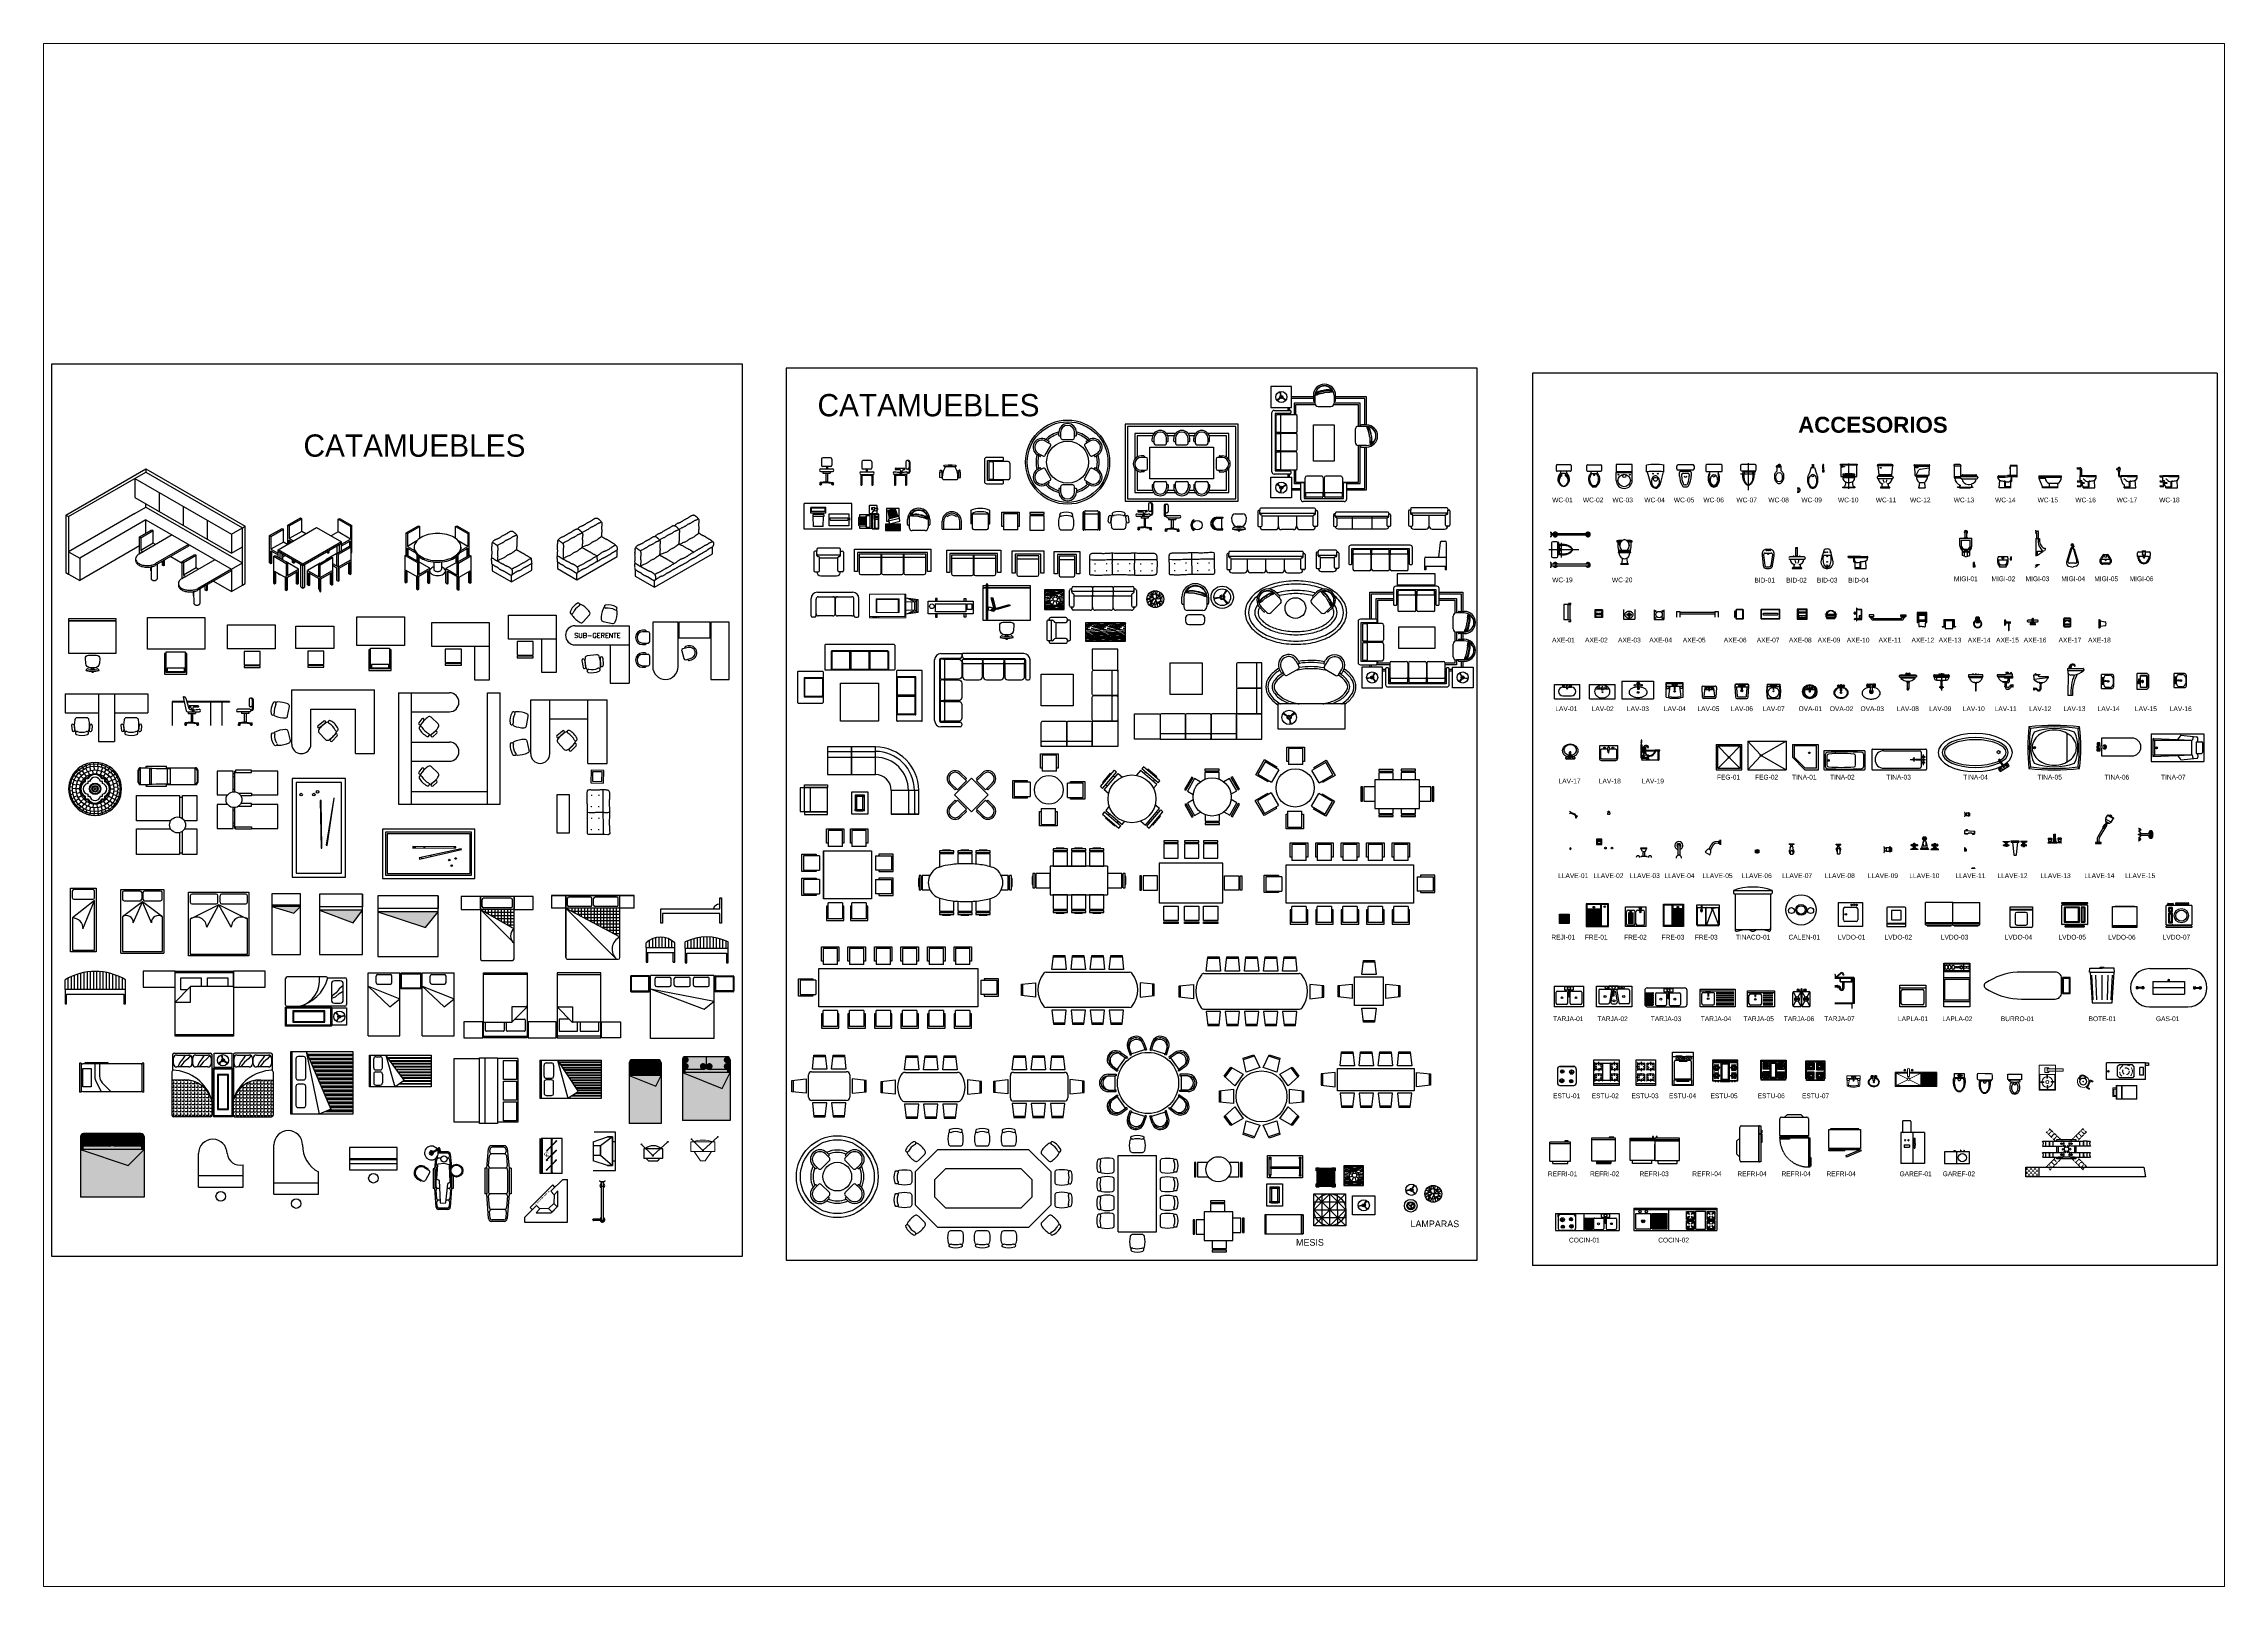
# Paper-space layout 'Layout3' of a CAD drawing. Header units: millimetres. Extents: x 30 to 267, y 21 to 189.
# The model-space entities are those that its viewports show. They can reach past a viewport. Long polylines and large blocks are cut down to what shows.
import ezdxf
from ezdxf.enums import TextEntityAlignment as Align

# ---------------------------------------------------------------- set-up
doc = ezdxf.new("R2010")
doc.units = ezdxf.units.MM
doc.linetypes.add('HIDDEN', pattern=[0.375, 0.25, -0.125])
doc.linetypes.add('HIDDEN2', pattern=[4.7625, 3.175, -1.5875])
for name, color, linetype in [('1', 7, 'Continuous'), ('ACCESORI', 252, 'Continuous'), ('ARCHTC8', 252, 'Continuous'), ('BAÑOS', 252, 'Continuous'), ('CARPINTERIA', 2, 'Continuous'), ('HERRERIA', 8, 'Continuous'), ('M', 7, 'Continuous'), ('MUEBLE', 8, 'Continuous'), ('muebles', 251, 'Continuous'), ('MURO-ACTUALES', 1, 'Continuous'), ('MUROS', 7, 'Continuous'), ('PISOS', 250, 'Continuous'), ('SOLCAMA', 255, 'Continuous'), ('SOLCOLCH', 103, 'Continuous'), ('TOPES', 5, 'Continuous')]:
    doc.layers.add(name, color=color, linetype=linetype)
for name, color, linetype, lineweight in [('ejes', 1, 'HIDDEN2', 5), ('muebles1', 9, 'Continuous', 15), ('textos norm', 7, 'Continuous', 20), ('VENTANAS', 4, 'Continuous', 13)]:
    doc.layers.add(name, color=color, linetype=linetype, lineweight=lineweight)
doc.styles.add('RO', font='ROMANS.shx')
doc.styles.add('SASB', font='SASB____.SHX')

# ---------------------------------------------------------------- blocks, each defined once
blk = doc.blocks.new('ME-2')
at = {"layer": 'MUEBLE'}
for p, q in [((-0.306, 0.867), (-0.306, 0.817)), ((0.144, 0.867), (-0.306, 0.867)), ((-0.306, 0.817), (0.144, 0.817)), ((-0.306, 0.767), (-0.306, 0.517)), ((0.144, 0.767), (-0.306, 0.767)), ((0.144, 0.817), (0.144, 0.867)), ((0.144, 0.517), (0.144, 0.767)), ((-0.856, 0.267), (-0.856, -0.183)), ((-0.806, 0.267), (-0.856, 0.267)), ((-0.806, -0.183), (-0.806, 0.267)), ((-0.756, 0.267), (-0.756, -0.183)), ((-0.506, 0.267), (-0.756, 0.267)), ((-0.506, 0.517), (-0.506, -0.383)), ((0.394, 0.517), (-0.506, 0.517)), ((0.394, -0.383), (0.394, 0.517)), ((0.644, 0.317), (0.394, 0.317)), ((0.644, -0.133), (0.644, 0.317)), ((0.694, 0.317), (0.694, -0.133)), ((0.744, 0.317), (0.694, 0.317)), ((0.744, -0.133), (0.744, 0.317)), ((-0.856, -0.183), (-0.806, -0.183)), ((-0.756, -0.183), (-0.506, -0.183)), ((-0.506, -0.383), (0.394, -0.383)), ((-0.256, -0.383), (-0.256, -0.633)), ((-0.256, -0.633), (0.194, -0.633)), ((0.194, -0.683), (-0.256, -0.683)), ((-0.256, -0.683), (-0.256, -0.733)), ((0.194, -0.633), (0.194, -0.383)), ((0.194, -0.733), (0.194, -0.683)), ((0.394, -0.133), (0.644, -0.133)), ((0.694, -0.133), (0.744, -0.133)), ((-0.256, -0.733), (0.194, -0.733))]:
    blk.add_line(p, q, dxfattribs=at)
blk = doc.blocks.new('SILLA-VI')
at = {"layer": 'MUEBLE'}
blk.add_line((-0.15, -0.275), (0.15, -0.275), dxfattribs=at)
for centre, radius, start, end in [((0.508, -0.05), 0.75, 167.12549, 192.87451), ((-0.15, 0.1), 0.075, 124.1222, 167.50992), ((-0.159, 0.199), 0.05, 108.48857, 288.48857), ((0, -0.275), 0.55, 71.51143, 108.48857), ((0, -0.275), 0.45, 71.51143, 108.48857), ((0.159, 0.199), 0.05, 251.51143, 71.51143), ((0.15, 0.1), 0.075, 12.49008, 55.8778), ((-0.508, -0.05), 0.75, 347.12549, 12.87451), ((-0.15, -0.2), 0.075, 192.49008, 270), ((0.15, -0.2), 0.075, 270, 347.50992)]:
    blk.add_arc(centre, radius, start, end, dxfattribs=at)
blk = doc.blocks.new('MESA-26')
at = {"layer": 'MUEBLE'}
for p, q in [((-0.708, 0.726), (-0.708, 1.026)), ((-0.584, 1.2), (0.616, 1.2)), ((-0.584, -1.2), (-0.584, 1.2)), ((0.616, -1.2), (0.616, 1.2)), ((-0.708, 0.144), (-0.708, 0.444)), ((-0.708, -0.439), (-0.708, -0.139)), ((-0.708, -1.001), (-0.708, -0.701)), ((-0.584, -1.2), (0.616, -1.2)), ((0.166, -1.283), (-0.134, -1.283))]:
    blk.add_line(p, q, dxfattribs=at)
for centre, radius, start, end in [((-0.708, 0.876), 0.55, 161.51143, 198.48857), ((-1.182, 1.035), 0.05, 341.51143, 161.51143), ((-1.182, 0.718), 0.05, 198.48857, 18.48857), ((-0.708, 0.876), 0.45, 161.51143, 198.48857), ((-1.083, 1.026), 0.075, 102.49008, 145.8778), ((-0.933, 0.368), 0.75, 77.12549, 102.87451), ((-0.783, 1.026), 0.075, 0, 77.50992), ((-0.783, 0.726), 0.075, 282.49008, 0), ((-0.708, 0.294), 0.55, 161.51143, 198.48857), ((-1.182, 0.452), 0.05, 341.51143, 161.51143), ((-1.182, 0.135), 0.05, 198.48857, 18.48857), ((-0.708, 0.294), 0.45, 161.51143, 198.48857), ((-1.083, 0.726), 0.075, 214.1222, 257.50992), ((-1.083, 0.444), 0.075, 102.49008, 145.8778), ((-1.083, 0.144), 0.075, 214.1222, 257.50992), ((-0.933, 1.384), 0.75, 257.12549, 282.87451), ((-0.933, -0.215), 0.75, 77.12549, 102.87451), ((-0.933, 0.802), 0.75, 257.12549, 282.87451), ((-0.783, 0.444), 0.075, 0, 77.50992), ((-0.783, 0.144), 0.075, 282.49008, 0), ((-0.708, -0.289), 0.55, 161.51143, 198.48857), ((-0.708, -0.851), 0.55, 161.51143, 198.48857), ((-1.182, -0.131), 0.05, 341.51143, 161.51143), ((-1.182, -0.448), 0.05, 198.48857, 18.48857), ((-1.182, -0.692), 0.05, 341.51143, 161.51143), ((-0.708, -0.289), 0.45, 161.51143, 198.48857), ((-1.083, -0.139), 0.075, 102.49008, 145.8778), ((-1.083, -0.439), 0.075, 214.1222, 257.50992), ((-1.083, -0.701), 0.075, 102.49008, 145.8778), ((-0.933, -0.797), 0.75, 77.12549, 102.87451), ((-0.933, 0.219), 0.75, 257.12549, 282.87451), ((-0.933, -1.359), 0.75, 77.12549, 102.87451), ((-0.783, -0.139), 0.075, 0, 77.50992), ((-0.783, -0.439), 0.075, 282.49008, 0), ((-0.783, -0.701), 0.075, 0, 77.50992), ((-1.182, -1.01), 0.05, 198.48857, 18.48857), ((-0.708, -0.851), 0.45, 161.51143, 198.48857), ((-1.083, -1.001), 0.075, 214.1222, 257.50992), ((-0.933, -0.343), 0.75, 257.12549, 282.87451), ((-0.783, -1.001), 0.075, 282.49008, 0), ((0.524, -1.508), 0.75, 167.12549, 192.87451), ((-0.134, -1.358), 0.075, 90, 167.50992), ((0.166, -1.358), 0.075, 12.49008, 90), ((-0.492, -1.508), 0.75, 347.12549, 12.87451), ((-0.134, -1.658), 0.075, 192.49008, 235.8778), ((-0.143, -1.757), 0.05, 71.51143, 251.51143), ((0.016, -1.283), 0.55, 251.51143, 288.48857), ((0.016, -1.283), 0.45, 251.51143, 288.48857), ((0.174, -1.757), 0.05, 288.48857, 108.48857), ((0.166, -1.658), 0.075, 304.1222, 347.50992)]:
    blk.add_arc(centre, radius, start, end, dxfattribs=at)
at = {"layer": 'MUEBLE', "xscale": -1}
blk.add_blockref('SILLA-VI', (0.016, 1.558), dxfattribs=at)
at = {"layer": 'MUEBLE', "xscale": -1, "rotation": 270}
for p in [(1.014, 0.876), (1.014, 0.294), (1.014, -0.289), (1.014, -0.851)]:
    blk.add_blockref('SILLA-VI', p, dxfattribs=at)
blk = doc.blocks.new('ME-26')
at = {"layer": 'MUEBLE'}
blk.add_blockref('MESA-26', (-0.043, 0.018), dxfattribs=at)
blk = doc.blocks.new('MESA-25')
at = {"layer": 'MUEBLE'}
for p, q in [((-2.091, 0.535), (-1.393, 1.233)), ((-1.802, 1.085), (-2.014, 0.873)), ((-1.393, 1.233), (1.46, 1.233)), ((1.46, 1.233), (2.158, 0.535)), ((1.869, 1.085), (2.082, 0.873)), ((-2.091, -0.517), (-2.091, 0.535)), ((-1.491, 0.286), (-1.145, 0.633)), ((-1.491, -0.268), (-1.491, 0.286)), ((-1.145, 0.633), (1.212, 0.633)), ((1.212, 0.633), (1.558, 0.286)), ((1.558, 0.286), (1.558, -0.268)), ((2.158, 0.535), (2.158, -0.517)), ((-1.393, -1.215), (-2.091, -0.517)), ((-1.145, -0.615), (-1.491, -0.268)), ((1.212, -0.615), (-1.145, -0.615)), ((1.558, -0.268), (1.212, -0.615)), ((2.158, -0.517), (1.46, -1.215)), ((-1.802, -1.067), (-2.014, -0.855)), ((1.46, -1.215), (-1.393, -1.215)), ((1.869, -1.067), (2.082, -0.855))]:
    blk.add_line(p, q, dxfattribs=at)
for centre, radius, start, end in [((-1.908, 0.979), 0.55, 116.51143, 153.48857), ((-1.908, 0.979), 0.45, 116.51143, 153.48857), ((-2.132, 1.427), 0.05, 296.51143, 116.51143), ((-2.068, 1.351), 0.075, 57.49008, 100.8778), ((-2.427, 0.779), 0.75, 32.12549, 57.87451), ((2.494, 0.779), 0.75, 122.12549, 147.87451), ((2.135, 1.351), 0.075, 79.1222, 122.50992), ((2.199, 1.427), 0.05, 63.48857, 243.48857), ((1.976, 0.979), 0.45, 26.51143, 63.48857), ((1.976, 0.979), 0.55, 26.51143, 63.48857), ((-2.356, 1.203), 0.05, 153.48857, 333.48857), ((-2.28, 1.139), 0.075, 169.1222, 212.50992), ((-1.708, 1.498), 0.75, 212.12549, 237.87451), ((-2.068, 0.926), 0.075, 237.49008, 315), ((-1.855, 1.139), 0.075, 315, 32.50992), ((1.923, 1.139), 0.075, 147.49008, 225), ((2.135, 0.926), 0.075, 225, 302.50992), ((1.775, 1.498), 0.75, 302.12549, 327.87451), ((2.423, 1.203), 0.05, 206.51143, 26.51143), ((2.347, 1.139), 0.075, 327.49008, 10.8778), ((-2.356, -1.184), 0.05, 26.51143, 206.51143), ((-1.908, -0.961), 0.55, 206.51143, 243.48857), ((-2.28, -1.12), 0.075, 147.49008, 190.8778), ((-1.708, -1.48), 0.75, 122.12549, 147.87451), ((-1.908, -0.961), 0.45, 206.51143, 243.48857), ((-2.132, -1.409), 0.05, 243.48857, 63.48857), ((-2.068, -0.908), 0.075, 45, 122.50992), ((-2.427, -0.761), 0.75, 302.12549, 327.87451), ((-1.855, -1.12), 0.075, 327.49008, 45), ((1.923, -1.12), 0.075, 135, 212.50992), ((2.494, -0.761), 0.75, 212.12549, 237.87451), ((2.135, -0.908), 0.075, 57.49008, 135), ((2.199, -1.409), 0.05, 116.51143, 296.51143), ((1.775, -1.48), 0.75, 32.12549, 57.87451), ((1.976, -0.961), 0.45, 296.51143, 333.48857), ((1.976, -0.961), 0.55, 296.51143, 333.48857), ((2.423, -1.184), 0.05, 333.48857, 153.48857), ((2.347, -1.12), 0.075, 349.1222, 32.50992), ((-2.068, -1.332), 0.075, 259.1222, 302.50992), ((2.135, -1.332), 0.075, 237.49008, 280.8778)]:
    blk.add_arc(centre, radius, start, end, dxfattribs=at)
for p in [(-0.834, 1.613), (0.001, 1.613), (0.836, 1.613)]:
    blk.add_blockref('SILLA-VI', p, dxfattribs=at)
at = {"layer": 'MUEBLE', "xscale": -1}
for p, rotation in [((-2.487, 0.353), 90), ((-2.487, -0.356), 90), ((-0.834, -1.594), 180), ((0.001, -1.594), 180), ((0.836, -1.594), 180)]:
    blk.add_blockref('SILLA-VI', p, dxfattribs=dict(at, rotation=rotation))
at = {"layer": 'MUEBLE', "rotation": 270}
for p in [(2.555, 0.353), (2.555, -0.356)]:
    blk.add_blockref('SILLA-VI', p, dxfattribs=at)
blk = doc.blocks.new('ME-25')
at = {"layer": 'MUEBLE'}
blk.add_blockref('MESA-25', (0.119, 0.008), dxfattribs=at)
blk = doc.blocks.new('REFRI-07')
at = {"layer": 'MUEBLE'}
for p, q in [((0.446, 0), (-0.446, 0)), ((-0.446, 0), (-0.446, -0.023)), ((0.446, -0.023), (0.446, 0)), ((-0.501, -0.023), (0.499, -0.023)), ((-0.501, -0.618), (-0.501, -0.023)), ((0.499, -0.618), (-0.501, -0.618)), ((-0.501, -0.643), (0.474, -0.643)), ((-0.501, -0.693), (-0.501, -0.643)), ((-0.476, -0.618), (-0.476, -0.643)), ((-0.001, -0.693), (-0.001, -0.643)), ((0.039, -0.839), (0.499, -0.643)), ((0.474, -0.618), (0.474, -0.643)), ((0.499, -0.023), (0.499, -0.618)), ((0.499, -0.643), (0.519, -0.689)), ((-0.001, -0.693), (-0.501, -0.693)), ((0.059, -0.885), (0.039, -0.839)), ((0.519, -0.689), (0.059, -0.885))]:
    blk.add_line(p, q, dxfattribs=at)
blk = doc.blocks.new('REFRI-06')
at = {"layer": 'MUEBLE'}
for p, q in [((-0.463, -0.308), (-0.463, 0.221)), ((-0.413, 0.271), (0.387, 0.271)), ((-0.311, 0.271), (-0.225, 0.357)), ((-0.225, 0.357), (0.195, 0.357)), ((0.281, 0.271), (0.195, 0.357)), ((0.437, 0.221), (0.437, -0.308)), ((-0.463, -0.388), (-0.463, -0.348)), ((-0.458, -0.343), (0.432, -0.343)), ((0.432, -0.393), (-0.458, -0.393)), ((0.427, -0.318), (-0.453, -0.318)), ((-0.433, -0.318), (-0.433, -0.343)), ((-0.433, -0.423), (-0.433, -0.403)), ((-0.433, -0.403), (-0.163, -0.403)), ((-0.163, -0.423), (-0.433, -0.423)), ((-0.403, -0.393), (-0.403, -0.403)), ((-0.193, -0.403), (-0.193, -0.393)), ((-0.163, -0.403), (-0.163, -0.423)), ((0.412, -0.318), (0.412, -0.343)), ((0.437, -0.348), (0.437, -0.388))]:
    blk.add_line(p, q, dxfattribs=at)
at = {"layer": 'MUEBLE', "linetype": 'HIDDEN'}
for p, q in [((0.437, -0.398), (0.437, -1.292)), ((0.486, -0.393), (0.442, -0.393)), ((0.487, -1.283), (0.487, -0.394)), ((0.438, -1.293), (0.477, -1.293)), ((0.496, -1.023), (0.486, -1.023)), ((0.486, -1.233), (0.496, -1.233)), ((0.496, -0.993), (0.516, -0.993)), ((0.496, -1.263), (0.496, -0.993)), ((0.516, -1.263), (0.496, -1.263)), ((0.516, -0.993), (0.516, -1.263))]:
    blk.add_line(p, q, dxfattribs=at)
at = {"layer": 'MUEBLE'}
for centre, radius, start, end in [((-0.413, 0.221), 0.05, 90, 180), ((0.387, 0.221), 0.05, 0, 90), ((-0.453, -0.308), 0.01, 180, 270), ((-0.458, -0.348), 0.005, 90, 180), ((-0.458, -0.388), 0.005, 180, 270), ((0.427, -0.308), 0.01, 270, 0), ((0.432, -0.348), 0.005, 0, 90), ((0.432, -0.388), 0.005, 270, 0), ((0.442, -0.398), 0.005, 90, 180)]:
    blk.add_arc(centre, radius, start, end, dxfattribs=at)
at = {"layer": 'MUEBLE', "linetype": 'HIDDEN'}
for centre, radius, start, end in [((0.437, -0.393), 0.9, 178.93945, 271.29051), ((0.486, -0.394), 0.001, 0, 90), ((0.438, -1.292), 0.001, 180, 270), ((0.477, -1.283), 0.01, 270, 0), ((0.486, -1.292), 0.001, 270, 0), ((0.486, -1.292), 0.001, 270, 0)]:
    blk.add_arc(centre, radius, start, end, dxfattribs=at)
blk = doc.blocks.new('REFRI-05')
at = {"layer": 'MUEBLE'}
for p, q in [((0.129, 0.206), (0.043, 0.12)), ((0.043, -0.3), (0.043, 0.12)), ((0.129, -0.488), (0.129, 0.543)), ((0.179, 0.593), (0.708, 0.593)), ((0.718, 0.583), (0.718, -0.528)), ((0.718, 0.568), (0.743, 0.568)), ((0.718, 0.363), (0.743, 0.363)), ((0.718, 0.325), (0.743, 0.325)), ((0.743, 0.35), (0.743, 0.588)), ((0.743, 0.35), (0.793, 0.35)), ((0.743, 0.337), (0.793, 0.337)), ((0.743, -0.533), (0.743, 0.337)), ((0.748, 0.593), (0.788, 0.593)), ((0.793, 0.588), (0.793, 0.35)), ((0.803, 0.437), (0.793, 0.437)), ((0.793, 0.378), (0.803, 0.378)), ((0.793, 0.337), (0.793, -0.533)), ((0.803, 0.305), (0.793, 0.305)), ((0.793, 0.095), (0.803, 0.095)), ((0.803, 0.458), (0.823, 0.458)), ((0.803, 0.358), (0.803, 0.458)), ((0.823, 0.358), (0.803, 0.358)), ((0.803, 0.065), (0.803, 0.335)), ((0.803, 0.335), (0.823, 0.335)), ((0.823, 0.065), (0.803, 0.065)), ((0.823, 0.458), (0.823, 0.358)), ((0.823, 0.335), (0.823, 0.065)), ((0.129, -0.386), (0.043, -0.3)), ((0.708, -0.538), (0.179, -0.538)), ((0.718, -0.508), (0.743, -0.508)), ((0.788, -0.538), (0.748, -0.538))]:
    blk.add_line(p, q, dxfattribs=at)
for centre, radius, start, end in [((0.179, 0.543), 0.05, 90, 180), ((0.708, 0.583), 0.01, 0, 90), ((0.748, 0.588), 0.005, 90, 180), ((0.179, -0.488), 0.05, 180, 270), ((0.708, -0.528), 0.01, 270, 0), ((0.748, -0.533), 0.005, 180, 270), ((0.788, -0.533), 0.005, 270, 0)]:
    blk.add_arc(centre, radius, start, end, dxfattribs=at)
blk = doc.blocks.new('PISTON-2')
at = {"layer": 'ejes', "linetype": 'HIDDEN', "ltscale": 0.1}
for p, q in [((-0.657, 0.518), (-0.232, 0.094)), ((-0.586, 0.447), (-0.48, 0.553)), ((-0.551, 0.624), (-0.253, 0.327)), ((-0.424, 0.284), (-0.317, 0.391)), ((0.64, 0.529), (0.229, 0.097)), ((0.531, 0.63), (0.248, 0.335)), ((0.303, 0.394), (0.412, 0.29)), ((0.462, 0.56), (0.571, 0.456)), ((0.571, 0.456), (0.502, 0.384)), ((-0.65, -0.528), (-0.227, -0.103)), ((-0.474, -0.563), (-0.58, -0.457)), ((-0.58, -0.457), (-0.58, -0.457)), ((-0.543, -0.633), (-0.251, -0.34)), ((-0.311, -0.401), (-0.417, -0.294)), ((0.648, -0.527), (0.229, -0.101)), ((0.544, -0.634), (0.25, -0.341)), ((0.417, -0.295), (0.31, -0.401)), ((0.473, -0.564), (0.402, -0.493)), ((0.579, -0.458), (0.473, -0.564)), ((0.579, -0.458), (0.473, -0.564)), ((0.579, -0.458), (0.473, -0.564)), ((0.473, -0.564), (0.473, -0.564))]:
    blk.add_line(p, q, dxfattribs=at)
at = {"layer": 'ejes', "linetype": 'HIDDEN', "ltscale": 0.3}
for p, q in [((-0.586, 0.447), (-0.48, 0.553)), ((0.462, 0.56), (0.571, 0.456)), ((0.462, 0.56), (0.571, 0.456)), ((0.571, 0.456), (0.571, 0.456))]:
    blk.add_line(p, q, dxfattribs=at)
at = {"layer": 'ejes', "linetype": 'HIDDEN', "ltscale": 0.1}
for centre, radius, start, end in [((-0.688, 0.653), 0.141, 283.33722, 347.85287), ((-0.589, 0.556), 0.195, 292.54319, 337.78287), ((-0.314, 0.281), 0.195, 112.3649, 157.60458), ((0.302, 0.284), 0.195, 23.60968, 68.84936), ((0.666, 0.667), 0.141, 195.06016, 259.09765), ((-0.68, -0.665), 0.141, 13.33722, 77.85287), ((-0.582, -0.566), 0.195, 22.54319, 67.78287), ((-0.308, -0.291), 0.195, 202.3649, 247.60458), ((0.307, -0.292), 0.195, 292.3649, 337.60458), ((0.582, -0.566), 0.195, 112.54319, 157.78287), ((0.681, -0.664), 0.141, 103.33721, 167.85287)]:
    blk.add_arc(centre, radius, start, end, dxfattribs=at)
at = {"layer": 'ejes', "linetype": 'HIDDEN', "ltscale": 0.2}
blk.add_arc((0.571, 0.566), 0.195, 203.78797, 249.02765, dxfattribs=at)
at = {"layer": 'HERRERIA'}
for p, q in [((-0.253, 0.743), (-0.252, 0.145)), ((-0.102, 0.746), (-0.102, 0.145)), ((0.096, 0.744), (0.096, 0.146)), ((0.251, 0.747), (0.248, 0.146)), ((-0.254, 0.645), (-0.104, 0.645)), ((-0.254, 0.645), (-0.104, 0.645)), ((-0.254, 0.645), (-0.104, 0.645)), ((-0.252, 0.415), (-0.103, 0.415)), ((-0.104, 0.645), (-0.104, 0.645)), ((0.097, 0.646), (0.247, 0.645)), ((0.097, 0.416), (0.248, 0.415)), ((0.248, 0.146), (0.25, -0.424)), ((-0.251, -0.155), (-0.25, -0.754)), ((-0.251, -0.654), (-0.102, -0.654)), ((-0.247, -0.424), (-0.101, -0.424)), ((-0.247, -0.424), (-0.247, -0.424)), ((-0.101, -0.155), (-0.102, -0.752)), ((-0.005, -0.09), (-0.005, -0.09)), ((0.099, -0.154), (0.099, -0.755)), ((0.099, -0.424), (0.25, -0.424)), ((0.099, -0.654), (0.251, -0.654)), ((0.25, -0.424), (0.25, -0.524)), ((0.25, -0.424), (0.25, -0.424)), ((0.25, -0.424), (0.25, -0.424)), ((0.251, -0.654), (0.25, -0.524)), ((0.251, -0.654), (0.251, -0.752))]:
    blk.add_line(p, q, dxfattribs=at)
for points in [[(-0.251, -0.303), (-0.302, -0.303), (-0.302, 0.297), (-0.253, 0.297)], [(-0.251, -0.253), (-0.252, -0.253), (-0.252, 0.247)], [(-0.102, 0.297), (0.096, 0.297)], [(-0.102, 0.247), (0.096, 0.247)], [(0.249, 0.297), (0.298, 0.297), (0.298, -0.303), (0.25, -0.303)], [(0.099, -0.303), (-0.102, -0.303)], [(0.099, -0.253), (-0.101, -0.253)]]:
    blk.add_lwpolyline(points, dxfattribs=at)
at = {"layer": 'HERRERIA', "linetype": 'HIDDEN'}
for centre in [(-0.176, 0.146), (0.173, 0.146), (0.174, 0.146), (-0.176, -0.155), (0.173, -0.155)]:
    blk.add_circle(centre, 0.0269, dxfattribs=at)
at = {"layer": 'HERRERIA'}
for centre, radius in [((-0.091, 0.048), 0.0269), ((-0.001, -0.005), 0.071), ((-0.005, 0.097), 0.0269), ((0.089, 0.052), 0.0269), ((-0.176, -0.156), 0.0269), ((-0.09, -0.058), 0.0269), ((-0.001, -0.109), 0.0269), ((0.087, -0.054), 0.0269)]:
    blk.add_circle(centre, radius, dxfattribs=at)
for centre, radius, start, end in [((-0.181, 0.863), 0.141, 238.81604, 304.05704), ((0.171, 0.863), 0.141, 237.83072, 304.43287), ((-0.179, 0.725), 0.195, 248.1479, 292.88966), ((-0.178, 0.335), 0.195, 67.47169, 112.24751), ((0.171, 0.725), 0.195, 247.64998, 292.88966), ((0.172, 0.336), 0.195, 67.47169, 112.71137), ((-0.172, -0.345), 0.195, 246.16517, 291.13913), ((-0.175, -0.735), 0.195, 68.02392, 112.96419), ((-0.174, -0.156), 0.075, 69.2651, 135.07389), ((0.175, -0.345), 0.195, 247.64998, 292.88966), ((0.176, -0.734), 0.195, 67.47169, 112.71137), ((-0.174, -0.872), 0.141, 59.04814, 122.8889), ((0.177, -0.872), 0.141, 58.28415, 123.72482)]:
    blk.add_arc(centre, radius, start, end, dxfattribs=at)
at = {"layer": 'HERRERIA', "linetype": 'HIDDEN'}
for centre, radius, start, end in [((-0.177, 0.145), 0.075, 180.18067, 0.18067), ((0.172, 0.147), 0.076, 179.89809, 359.27447), ((0.176, -0.154), 0.075, 12.36036, 93.19521)]:
    blk.add_arc(centre, radius, start, end, dxfattribs=at)
at = {"layer": 'HERRERIA', "ltscale": 0.5}
for start, end in [(150.50289, 180.18067), (0.18067, 67.0206)]:
    blk.add_arc((-0.176, -0.155), 0.075, start, end, dxfattribs=at)
at = {"layer": 'HERRERIA', "linetype": 'HIDDEN', "ltscale": 0.5}
blk.add_arc((0.174, -0.154), 0.075, 91.90439, 180.18067, dxfattribs=at)
blk = doc.blocks.new('POLIN')
at = {"layer": 'TOPES'}
h = blk.add_hatch(dxfattribs=at)
h.set_pattern_fill('DASH', color=40, scale=0.02, angle=90, style=0)
h.set_pattern_definition([(90, (215.679496, -104.91903), (-0.0635, 0.0635), [0.0635, -0.0635])])
h.paths.add_polyline_path([(-2.404, -0.238), (-2.404, -0.538), (-2, -0.538), (-2, -0.238)])
at = {"layer": 'PISOS', "color": 250}
blk.add_lwpolyline([(-2.404, -0.538), (-2.404, -0.238), (1.3, -0.238), (1.354, -0.538)], close=True, dxfattribs=at)
at = {"layer": 'TOPES', "color": 250}
blk.add_lwpolyline([(-2.404, -0.538), (-2.404, -0.238), (-2.001, -0.238), (-2.001, -0.538)], close=True, dxfattribs=at)
at = {"layer": 'MURO-ACTUALES', "rotation": 90}
blk.add_blockref('PISTON-2', (-1.133, 0.327), dxfattribs=at)
blk = doc.blocks.new('LAV-15')
at = {"linetype": 'Continuous'}
for p, q in [((0.14, 0.177), (0.115, 0.187)), ((0.29, 0.177), (0.31, 0.187)), ((0.31, 0.187), (0.33, 0.177)), ((0.315, 0.152), (0.33, 0.177)), ((0.14, -0.183), (0.115, -0.193)), ((0.31, -0.193), (0.33, -0.183))]:
    blk.add_line(p, q, dxfattribs=at)
for p, q in [((0.165, 0.021, -0.61), (0.165, 0.014, -0.61)), ((0.173, 0.026, -0.61), (0.173, 0.012, -0.61)), ((0.182, -0.027, -0.61), (0.182, 0.027, -0.61)), ((0.19, 0.026, -0.61), (0.19, -0.026, -0.61)), ((0.198, 0.021, -0.61), (0.198, -0.022, -0.61)), ((0.206, 0.011, -0.61), (0.206, -0.011, -0.61)), ((0.165, -0.015, -0.61), (0.165, -0.022, -0.61)), ((0.173, -0.013, -0.61), (0.173, -0.026, -0.61))]:
    blk.add_line(p, q)
blk.add_lwpolyline([(0.012, -0.243), (0.325, -0.243, 0.198912), (0.334, -0.239), (0.376, -0.196, 0.198912), (0.38, -0.187), (0.38, 0.187, 0.198912), (0.376, 0.196), (0.334, 0.239, 0.198912), (0.325, 0.242), (0.012, 0.242, 0.414214), (0, 0.23), (0, -0.23, 0.414214)], format="xyb", close=True, dxfattribs=at)
at = {"elevation": -0.61}
for points in [[(0.087, 0.074), (0.062, 0.074, 0.414214), (0.051, 0.063), (0.051, 0.038, 0.414214), (0.062, 0.027), (0.087, 0.027, 0.414214), (0.098, 0.038), (0.098, 0.063, 0.414214)], [(0.175, 0.008), (0.175, -0.009, -0.397305), (0.17, -0.015), (0.057, -0.021, -0.23791), (0.051, -0.009), (0.051, 0.008, -0.23791), (0.057, 0.02), (0.17, 0.013, -0.397305)], [(0.088, 0.067), (0.061, 0.067, 0.414214), (0.058, 0.064), (0.058, 0.037, 0.414214), (0.061, 0.034), (0.088, 0.034, 0.414214), (0.091, 0.037), (0.091, 0.064, 0.414214)], [(0.087, -0.075), (0.062, -0.075, -0.414214), (0.051, -0.064), (0.051, -0.039, -0.414214), (0.062, -0.028), (0.087, -0.028, -0.414214), (0.098, -0.039), (0.098, -0.064, -0.414214)], [(0.088, -0.068), (0.061, -0.068, -0.414214), (0.058, -0.065), (0.058, -0.038, -0.414214), (0.061, -0.035), (0.088, -0.035, -0.414214), (0.091, -0.038), (0.091, -0.065, -0.414214)]]:
    blk.add_lwpolyline(points, format="xyb", close=True, dxfattribs=at)
at = {"linetype": 'Continuous'}
for points in [[(0.115, 0.017), (0.115, 0.187)], [(0.31, 0.187), (0.115, 0.187)], [(0.115, 0.152), (0.14, 0.177), (0.29, 0.177), (0.315, 0.152)], [(0.115, -0.158), (0.14, -0.183), (0.29, -0.183), (0.315, -0.158), (0.315, 0.152)], [(0.33, 0.177), (0.33, -0.183)], [(0.115, -0.193), (0.115, -0.018)], [(0.31, -0.193), (0.115, -0.193)]]:
    blk.add_lwpolyline(points, dxfattribs=at)
for centre, radius in [((0.074, 0.05, -0.61), 0.0165), ((0.065, -0.001, -0.61), 0.00688), ((0.065, -0.001, -0.61), 0.00344), ((0.074, 0.05, -0.61), 0.0127), ((0.074, -0.051, -0.61), 0.0165), ((0.074, -0.051, -0.61), 0.0127)]:
    blk.add_circle(centre, radius)
for radius, start, end in [(0.033, 208.68833, 152.86857), (0.0271, 214.77581, 147.22467)]:
    blk.add_arc((0.182, 0, -0.61), radius, start, end)
blk = doc.blocks.new('FRE-04')
for p, q in [((-0.332, -0.619), (-0.332, 0.001)), ((-0.332, 0.001), (0.368, 0.001)), ((0.368, 0.001), (0.368, -0.619)), ((-0.312, -0.619), (-0.312, -0.084)), ((-0.302, -0.074), (-0.197, -0.074)), ((-0.062, -0.629), (-0.302, -0.629)), ((0.338, -0.649), (-0.302, -0.649)), ((-0.197, -0.035), (-0.197, -0.079)), ((-0.197, -0.079), (-0.197, -0.153)), ((-0.173, -0.029), (-0.191, -0.029)), ((-0.191, -0.159), (-0.173, -0.159)), ((-0.167, -0.153), (-0.167, -0.035)), ((-0.167, -0.074), (-0.062, -0.074)), ((-0.052, -0.619), (-0.052, -0.084)), ((-0.052, -0.114), (-0.032, -0.114)), ((-0.032, -0.198), (-0.052, -0.198)), ((-0.032, -0.619), (-0.032, -0.084)), ((0.151, -0.138), (-0.029, -0.625)), ((0.131, -0.104), (-0.027, -0.075)), ((-0.022, -0.074), (0.338, -0.074)), ((0.338, -0.629), (-0.022, -0.629)), ((0.165, -0.138), (0.347, -0.623)), ((0.185, -0.104), (0.345, -0.076)), ((0.348, -0.084), (0.348, -0.619))]:
    blk.add_line(p, q)
for radius in [0.0278, 0.0162]:
    blk.add_circle((0.158, -0.111), radius)
for centre, radius, start, end in [((-0.302, -0.619), 0.03, 180, 270), ((-0.302, -0.084), 0.01, 90, 180), ((-0.302, -0.619), 0.01, 180, 270), ((-0.183, -0.173), 0.0371, 112.0718, 64.32071), ((-0.183, -0.173), 0.0284, 119.34929, 55.58261), ((-0.191, -0.035), 0.006, 90, 180), ((-0.191, -0.153), 0.006, 180, 270), ((-0.173, -0.035), 0.006, 0, 90), ((-0.173, -0.153), 0.006, 270, 0), ((-0.062, -0.084), 0.01, 360, 90), ((-0.062, -0.619), 0.01, 270, 360), ((-0.022, -0.084), 0.01, 90, 180), ((-0.022, -0.619), 0.01, 180, 270), ((0.338, -0.084), 0.01, 360, 90), ((0.338, -0.619), 0.03, 270, 0), ((0.338, -0.619), 0.01, 270, 360)]:
    blk.add_arc(centre, radius, start, end)
blk = doc.blocks.new('TOALL')
at = {"layer": 'MUROS'}
for p, q in [((-0.325, 0.09), (-0.325, 0)), ((-0.325, 0.09), (-0.275, 0.09)), ((-0.275, 0.09), (-0.275, 0)), ((-0.275, 0.08), (0.275, 0.08)), ((-0.275, 0.05), (0.275, 0.05)), ((0.275, 0.09), (0.275, 0)), ((0.275, 0.09), (0.325, 0.09)), ((0.325, 0.09), (0.325, 0))]:
    blk.add_line(p, q, dxfattribs=at)
blk = doc.blocks.new('*X42')
at = {"color": 0}
for p, q in [((2.969, 1.918), (2.972, 1.92)), ((2.969, 1.919), (2.97, 1.92)), ((2.971, 1.918), (2.974, 1.92)), ((2.973, 1.918), (2.975, 1.92)), ((2.975, 1.918), (2.977, 1.92)), ((2.976, 1.918), (2.979, 1.92)), ((2.978, 1.918), (2.981, 1.92)), ((2.98, 1.918), (2.981, 1.919))]:
    blk.add_line(p, q, dxfattribs=at)
blk = doc.blocks.new('*X41')
at = {"color": 0}
for p, q in [((2.955, 1.972), (2.955, 1.972)), ((2.955, 1.969), (2.955, 1.969)), ((2.955, 1.965), (2.955, 1.965)), ((2.956, 1.971), (2.956, 1.971)), ((2.956, 1.967), (2.956, 1.967)), ((2.956, 1.963), (2.956, 1.963)), ((2.957, 1.972), (2.957, 1.972)), ((2.957, 1.969), (2.957, 1.969)), ((2.957, 1.965), (2.957, 1.965)), ((2.958, 1.971), (2.958, 1.971)), ((2.958, 1.967), (2.958, 1.967)), ((2.958, 1.963), (2.958, 1.963)), ((2.959, 1.972), (2.959, 1.972)), ((2.959, 1.969), (2.959, 1.969)), ((2.959, 1.965), (2.959, 1.965)), ((2.96, 1.971), (2.96, 1.971)), ((2.96, 1.967), (2.96, 1.967)), ((2.96, 1.963), (2.96, 1.963)), ((2.961, 1.972), (2.961, 1.972)), ((2.961, 1.969), (2.961, 1.969)), ((2.961, 1.965), (2.961, 1.965)), ((2.962, 1.972), (2.962, 1.972)), ((2.962, 1.971), (2.962, 1.971)), ((2.962, 1.969), (2.962, 1.969)), ((2.962, 1.967), (2.962, 1.967)), ((2.962, 1.965), (2.962, 1.965)), ((2.962, 1.963), (2.962, 1.963)), ((2.963, 1.971), (2.963, 1.971)), ((2.963, 1.967), (2.963, 1.967)), ((2.963, 1.963), (2.963, 1.963)), ((2.964, 1.972), (2.964, 1.972)), ((2.964, 1.969), (2.964, 1.969)), ((2.964, 1.965), (2.964, 1.965)), ((2.965, 1.971), (2.965, 1.971)), ((2.965, 1.967), (2.965, 1.967)), ((2.965, 1.963), (2.965, 1.963)), ((2.966, 1.972), (2.966, 1.972)), ((2.966, 1.969), (2.966, 1.969)), ((2.966, 1.965), (2.966, 1.965)), ((2.967, 1.971), (2.967, 1.971)), ((2.967, 1.967), (2.967, 1.967)), ((2.967, 1.963), (2.967, 1.963)), ((2.968, 1.972), (2.968, 1.972)), ((2.968, 1.969), (2.968, 1.969)), ((2.968, 1.965), (2.968, 1.965)), ((2.969, 1.971), (2.969, 1.971)), ((2.969, 1.967), (2.969, 1.967)), ((2.969, 1.963), (2.969, 1.963)), ((2.97, 1.972), (2.97, 1.972)), ((2.97, 1.969), (2.97, 1.969)), ((2.97, 1.965), (2.97, 1.965)), ((2.971, 1.971), (2.971, 1.971)), ((2.971, 1.967), (2.971, 1.967)), ((2.971, 1.963), (2.971, 1.963)), ((2.972, 1.972), (2.972, 1.972)), ((2.972, 1.969), (2.972, 1.969)), ((2.972, 1.965), (2.972, 1.965)), ((2.973, 1.971), (2.973, 1.971)), ((2.973, 1.967), (2.973, 1.967)), ((2.973, 1.963), (2.973, 1.963)), ((2.974, 1.972), (2.974, 1.972)), ((2.974, 1.969), (2.974, 1.969)), ((2.974, 1.965), (2.974, 1.965)), ((2.975, 1.971), (2.975, 1.971)), ((2.975, 1.967), (2.975, 1.967)), ((2.975, 1.963), (2.975, 1.963)), ((2.976, 1.972), (2.976, 1.972)), ((2.976, 1.969), (2.976, 1.969)), ((2.976, 1.965), (2.976, 1.965)), ((2.977, 1.971), (2.977, 1.971)), ((2.977, 1.967), (2.977, 1.967)), ((2.977, 1.963), (2.977, 1.963)), ((2.978, 1.972), (2.978, 1.972)), ((2.978, 1.971), (2.978, 1.971)), ((2.978, 1.969), (2.978, 1.969)), ((2.978, 1.967), (2.978, 1.967)), ((2.978, 1.965), (2.978, 1.965)), ((2.978, 1.963), (2.978, 1.963)), ((2.979, 1.972), (2.979, 1.972)), ((2.979, 1.969), (2.979, 1.969)), ((2.979, 1.965), (2.979, 1.965)), ((2.98, 1.971), (2.98, 1.971)), ((2.98, 1.967), (2.98, 1.967)), ((2.98, 1.963), (2.98, 1.963)), ((2.981, 1.972), (2.981, 1.972)), ((2.981, 1.969), (2.981, 1.969)), ((2.981, 1.965), (2.981, 1.965)), ((2.982, 1.971), (2.982, 1.971)), ((2.982, 1.967), (2.982, 1.967)), ((2.982, 1.963), (2.982, 1.963)), ((2.983, 1.972), (2.983, 1.972)), ((2.983, 1.969), (2.983, 1.969)), ((2.983, 1.965), (2.983, 1.965)), ((2.984, 1.971), (2.984, 1.971)), ((2.984, 1.967), (2.984, 1.967)), ((2.984, 1.963), (2.984, 1.963)), ((2.985, 1.972), (2.985, 1.972)), ((2.985, 1.969), (2.985, 1.969)), ((2.985, 1.965), (2.985, 1.965)), ((2.986, 1.971), (2.986, 1.971)), ((2.986, 1.967), (2.986, 1.967)), ((2.986, 1.963), (2.986, 1.963)), ((2.987, 1.972), (2.987, 1.972)), ((2.987, 1.969), (2.987, 1.969)), ((2.987, 1.965), (2.987, 1.965)), ((2.988, 1.971), (2.988, 1.971)), ((2.988, 1.967), (2.988, 1.967)), ((2.988, 1.963), (2.988, 1.963)), ((2.989, 1.972), (2.989, 1.972)), ((2.989, 1.969), (2.989, 1.969)), ((2.989, 1.965), (2.989, 1.965)), ((2.99, 1.971), (2.99, 1.971)), ((2.99, 1.967), (2.99, 1.967)), ((2.99, 1.963), (2.99, 1.963)), ((2.991, 1.972), (2.991, 1.972)), ((2.991, 1.969), (2.991, 1.969)), ((2.991, 1.965), (2.991, 1.965)), ((2.992, 1.971), (2.992, 1.971)), ((2.992, 1.967), (2.992, 1.967)), ((2.992, 1.963), (2.992, 1.963)), ((2.993, 1.972), (2.993, 1.972)), ((2.993, 1.971), (2.993, 1.971)), ((2.993, 1.969), (2.993, 1.969)), ((2.993, 1.967), (2.993, 1.967)), ((2.993, 1.965), (2.993, 1.965)), ((2.993, 1.963), (2.993, 1.963)), ((2.994, 1.972), (2.994, 1.972)), ((2.994, 1.969), (2.994, 1.969)), ((2.994, 1.965), (2.994, 1.965))]:
    blk.add_line(p, q, dxfattribs=at)
blk = doc.blocks.new('*X40')
at = {"color": 0}
for p, q in [((3.095, 1.719), (3.095, 1.719)), ((3.095, 1.717), (3.095, 1.717)), ((3.095, 1.716), (3.095, 1.716)), ((3.095, 1.714), (3.095, 1.714)), ((3.095, 1.712), (3.095, 1.712)), ((3.096, 1.717), (3.096, 1.717)), ((3.096, 1.714), (3.096, 1.714)), ((3.097, 1.719), (3.097, 1.719)), ((3.097, 1.716), (3.097, 1.716)), ((3.097, 1.712), (3.097, 1.712)), ((3.098, 1.719), (3.098, 1.719)), ((3.098, 1.717), (3.098, 1.717)), ((3.098, 1.716), (3.098, 1.716)), ((3.098, 1.714), (3.098, 1.714)), ((3.098, 1.712), (3.098, 1.712)), ((3.099, 1.717), (3.099, 1.717)), ((3.099, 1.714), (3.099, 1.714)), ((3.1, 1.719), (3.1, 1.719)), ((3.1, 1.716), (3.1, 1.716)), ((3.1, 1.712), (3.1, 1.712)), ((3.101, 1.717), (3.101, 1.717)), ((3.101, 1.714), (3.101, 1.714)), ((3.102, 1.719), (3.102, 1.719)), ((3.102, 1.717), (3.102, 1.717)), ((3.102, 1.716), (3.102, 1.716)), ((3.102, 1.714), (3.102, 1.714)), ((3.102, 1.712), (3.102, 1.712)), ((3.103, 1.719), (3.103, 1.719)), ((3.103, 1.716), (3.103, 1.716)), ((3.103, 1.712), (3.103, 1.712)), ((3.104, 1.717), (3.104, 1.717)), ((3.104, 1.714), (3.104, 1.714)), ((3.105, 1.719), (3.105, 1.719)), ((3.105, 1.717), (3.105, 1.717)), ((3.105, 1.716), (3.105, 1.716)), ((3.105, 1.714), (3.105, 1.714)), ((3.105, 1.712), (3.105, 1.712)), ((3.106, 1.719), (3.106, 1.719)), ((3.106, 1.716), (3.106, 1.716)), ((3.106, 1.712), (3.106, 1.712)), ((3.107, 1.717), (3.107, 1.717)), ((3.107, 1.714), (3.107, 1.714)), ((3.108, 1.719), (3.108, 1.719)), ((3.108, 1.716), (3.108, 1.716)), ((3.108, 1.712), (3.108, 1.712)), ((3.109, 1.719), (3.109, 1.719)), ((3.109, 1.717), (3.109, 1.717)), ((3.109, 1.716), (3.109, 1.716)), ((3.109, 1.714), (3.109, 1.714)), ((3.109, 1.712), (3.109, 1.712)), ((3.11, 1.717), (3.11, 1.717)), ((3.11, 1.714), (3.11, 1.714)), ((3.111, 1.719), (3.111, 1.719)), ((3.111, 1.716), (3.111, 1.716)), ((3.111, 1.712), (3.111, 1.712)), ((3.112, 1.719), (3.112, 1.719)), ((3.112, 1.717), (3.112, 1.717)), ((3.112, 1.716), (3.112, 1.716)), ((3.112, 1.714), (3.112, 1.714)), ((3.112, 1.712), (3.112, 1.712)), ((3.113, 1.717), (3.113, 1.717)), ((3.113, 1.714), (3.113, 1.714)), ((3.114, 1.719), (3.114, 1.719)), ((3.114, 1.716), (3.114, 1.716)), ((3.114, 1.712), (3.114, 1.712)), ((3.115, 1.717), (3.115, 1.717)), ((3.115, 1.714), (3.115, 1.714)), ((3.116, 1.719), (3.116, 1.719)), ((3.116, 1.717), (3.116, 1.717)), ((3.116, 1.716), (3.116, 1.716)), ((3.116, 1.714), (3.116, 1.714)), ((3.116, 1.712), (3.116, 1.712)), ((3.117, 1.719), (3.117, 1.719)), ((3.117, 1.716), (3.117, 1.716)), ((3.117, 1.712), (3.117, 1.712)), ((3.118, 1.717), (3.118, 1.717)), ((3.118, 1.714), (3.118, 1.714)), ((3.119, 1.719), (3.119, 1.719)), ((3.119, 1.716), (3.119, 1.716)), ((3.119, 1.712), (3.119, 1.712)), ((3.12, 1.719), (3.12, 1.719)), ((3.12, 1.717), (3.12, 1.717)), ((3.12, 1.716), (3.12, 1.716)), ((3.12, 1.714), (3.12, 1.714)), ((3.12, 1.712), (3.12, 1.712)), ((3.121, 1.717), (3.121, 1.717)), ((3.121, 1.714), (3.121, 1.714)), ((3.122, 1.719), (3.122, 1.719)), ((3.122, 1.716), (3.122, 1.716)), ((3.122, 1.712), (3.122, 1.712)), ((3.123, 1.719), (3.123, 1.719)), ((3.123, 1.717), (3.123, 1.717)), ((3.123, 1.716), (3.123, 1.716)), ((3.123, 1.714), (3.123, 1.714)), ((3.123, 1.712), (3.123, 1.712)), ((3.124, 1.717), (3.124, 1.717)), ((3.124, 1.714), (3.124, 1.714)), ((3.125, 1.719), (3.125, 1.719)), ((3.125, 1.716), (3.125, 1.716)), ((3.125, 1.712), (3.125, 1.712)), ((3.126, 1.717), (3.126, 1.717)), ((3.126, 1.714), (3.126, 1.714)), ((3.127, 1.719), (3.127, 1.719)), ((3.127, 1.717), (3.127, 1.717)), ((3.127, 1.716), (3.127, 1.716)), ((3.127, 1.714), (3.127, 1.714)), ((3.127, 1.712), (3.127, 1.712)), ((3.128, 1.719), (3.128, 1.719)), ((3.128, 1.716), (3.128, 1.716)), ((3.128, 1.712), (3.128, 1.712)), ((3.129, 1.717), (3.129, 1.717)), ((3.129, 1.714), (3.129, 1.714)), ((3.13, 1.719), (3.13, 1.719)), ((3.13, 1.717), (3.13, 1.717)), ((3.13, 1.716), (3.13, 1.716)), ((3.13, 1.714), (3.13, 1.714)), ((3.13, 1.712), (3.13, 1.712)), ((3.131, 1.719), (3.131, 1.719)), ((3.131, 1.716), (3.131, 1.716)), ((3.131, 1.712), (3.131, 1.712)), ((3.132, 1.717), (3.132, 1.717)), ((3.132, 1.714), (3.132, 1.714)), ((3.133, 1.719), (3.133, 1.719)), ((3.133, 1.716), (3.133, 1.716)), ((3.133, 1.712), (3.133, 1.712)), ((3.134, 1.719), (3.134, 1.719)), ((3.134, 1.717), (3.134, 1.717)), ((3.134, 1.716), (3.134, 1.716)), ((3.134, 1.714), (3.134, 1.714)), ((3.134, 1.712), (3.134, 1.712)), ((3.135, 1.717), (3.135, 1.717)), ((3.135, 1.714), (3.135, 1.714)), ((3.136, 1.719), (3.136, 1.719)), ((3.136, 1.716), (3.136, 1.716)), ((3.136, 1.712), (3.136, 1.712))]:
    blk.add_line(p, q, dxfattribs=at)
blk = doc.blocks.new('*X39')
at = {"color": 0}
for p, q in [((3.095, 1.782), (3.098, 1.785)), ((3.099, 1.782), (3.102, 1.785)), ((3.104, 1.782), (3.106, 1.785)), ((3.108, 1.782), (3.111, 1.785)), ((3.113, 1.782), (3.115, 1.785)), ((3.117, 1.782), (3.12, 1.785)), ((3.122, 1.782), (3.124, 1.785)), ((3.126, 1.782), (3.129, 1.785)), ((3.13, 1.782), (3.133, 1.785)), ((3.135, 1.782), (3.135, 1.783))]:
    blk.add_line(p, q, dxfattribs=at)
blk = doc.blocks.new('*X38')
at = {"color": 0}
for p, q in [((3.015, 1.972), (3.018, 1.975)), ((3.017, 1.965), (3.027, 1.975)), ((3.026, 1.965), (3.036, 1.975)), ((3.032, 1.962), (3.04, 1.971)), ((3.032, 1.953), (3.04, 1.961)), ((3.032, 1.945), (3.04, 1.952)), ((3.032, 1.936), (3.04, 1.944)), ((3.033, 1.928), (3.04, 1.935)), ((3.034, 1.92), (3.041, 1.927)), ((3.035, 1.913), (3.042, 1.92)), ((3.037, 1.905), (3.043, 1.912)), ((3.038, 1.898), (3.045, 1.905)), ((3.04, 1.891), (3.047, 1.898)), ((3.042, 1.884), (3.048, 1.891)), ((3.044, 1.877), (3.05, 1.884)), ((3.046, 1.871), (3.053, 1.877)), ((3.049, 1.864), (3.055, 1.871)), ((3.051, 1.858), (3.058, 1.864)), ((3.054, 1.852), (3.06, 1.858)), ((3.057, 1.846), (3.063, 1.852)), ((3.06, 1.84), (3.066, 1.846)), ((3.063, 1.834), (3.069, 1.84)), ((3.066, 1.829), (3.072, 1.835)), ((3.07, 1.823), (3.076, 1.83)), ((3.077, 1.822), (3.085, 1.83)), ((3.086, 1.822), (3.091, 1.827)), ((3.095, 1.822), (3.1, 1.827))]:
    blk.add_line(p, q, dxfattribs=at)
blk = doc.blocks.new('*X37')
at = {"color": 0}
for p, q in [((3.13, 1.822), (3.136, 1.827)), ((3.139, 1.822), (3.147, 1.83)), ((3.148, 1.822), (3.156, 1.83)), ((3.157, 1.822), (3.165, 1.83)), ((3.166, 1.822), (3.174, 1.83)), ((3.174, 1.822), (3.183, 1.831)), ((3.184, 1.823), (3.194, 1.832)), ((3.194, 1.824), (3.205, 1.835)), ((3.206, 1.827), (3.217, 1.839)), ((3.218, 1.83), (3.232, 1.844)), ((3.232, 1.835), (3.249, 1.853)), ((3.249, 1.843), (3.277, 1.872)), ((3.272, 1.857), (3.316, 1.902)), ((3.302, 1.896), (3.33, 1.925)), ((3.321, 1.924), (3.338, 1.941)), ((3.329, 1.942), (3.343, 1.955)), ((3.335, 1.956), (3.354, 1.975)), ((3.338, 1.968), (3.345, 1.975)), ((3.353, 1.965), (3.36, 1.972))]:
    blk.add_line(p, q, dxfattribs=at)
blk = doc.blocks.new('*X36')
at = {"color": 0}
for p, q in [((3.34, 1.988), (3.352, 2)), ((3.34, 1.996), (3.344, 2)), ((3.341, 1.98), (3.361, 2)), ((3.35, 1.98), (3.37, 2)), ((3.359, 1.98), (3.379, 2)), ((3.368, 1.98), (3.388, 2)), ((3.377, 1.98), (3.397, 2)), ((3.385, 1.98), (3.405, 2)), ((3.394, 1.98), (3.414, 2)), ((3.403, 1.98), (3.423, 2)), ((3.412, 1.98), (3.432, 2)), ((3.421, 1.98), (3.441, 2)), ((3.43, 1.98), (3.45, 2)), ((3.438, 1.98), (3.458, 2)), ((3.447, 1.98), (3.467, 2)), ((3.456, 1.98), (3.476, 2)), ((3.465, 1.98), (3.484, 1.999)), ((3.474, 1.98), (3.489, 1.995)), ((3.483, 1.98), (3.49, 1.987))]:
    blk.add_line(p, q, dxfattribs=at)
blk = doc.blocks.new('*X35')
at = {"color": 0}
for p, q in [((2.895, 1.985), (2.91, 2)), ((2.895, 1.993), (2.902, 2)), ((2.899, 1.98), (2.919, 2)), ((2.908, 1.98), (2.928, 2)), ((2.917, 1.98), (2.937, 2)), ((2.926, 1.98), (2.946, 2)), ((2.935, 1.98), (2.955, 2)), ((2.943, 1.98), (2.963, 2)), ((2.952, 1.98), (2.972, 2)), ((2.961, 1.98), (2.981, 2)), ((2.97, 1.98), (2.99, 2)), ((2.979, 1.98), (2.999, 2)), ((2.988, 1.98), (3.008, 2)), ((2.996, 1.98), (3.016, 2)), ((3.005, 1.98), (3.025, 2)), ((3.014, 1.98), (3.034, 2)), ((3.023, 1.98), (3.04, 1.997)), ((3.032, 1.98), (3.04, 1.988))]:
    blk.add_line(p, q, dxfattribs=at)
blk = doc.blocks.new('*X34')
at = {"color": 0}
for p, q in [((3.457, 1.963), (3.472, 1.978)), ((3.457, 1.972), (3.463, 1.978))]:
    blk.add_line(p, q, dxfattribs=at)
blk = doc.blocks.new('*X33')
at = {"color": 0}
for p, q in [((3.435, 1.959), (3.451, 1.975)), ((3.435, 1.968), (3.442, 1.975)), ((3.435, 1.95), (3.455, 1.97)), ((3.435, 1.941), (3.455, 1.961)), ((3.435, 1.932), (3.455, 1.952)), ((3.435, 1.924), (3.455, 1.944)), ((3.435, 1.915), (3.455, 1.935)), ((3.435, 1.906), (3.455, 1.926)), ((3.435, 1.897), (3.455, 1.917)), ((3.435, 1.888), (3.455, 1.908)), ((3.435, 1.879), (3.455, 1.899)), ((3.435, 1.871), (3.455, 1.891)), ((3.435, 1.862), (3.455, 1.882)), ((3.435, 1.853), (3.455, 1.873)), ((3.435, 1.844), (3.455, 1.864)), ((3.435, 1.835), (3.455, 1.855)), ((3.435, 1.826), (3.455, 1.846)), ((3.435, 1.817), (3.455, 1.837)), ((3.435, 1.809), (3.455, 1.829)), ((3.435, 1.8), (3.455, 1.82)), ((3.435, 1.791), (3.455, 1.811)), ((3.435, 1.782), (3.455, 1.802)), ((3.435, 1.773), (3.455, 1.793)), ((3.435, 1.764), (3.455, 1.784)), ((3.435, 1.756), (3.455, 1.776)), ((3.435, 1.747), (3.455, 1.767)), ((3.435, 1.738), (3.455, 1.758)), ((3.435, 1.729), (3.455, 1.749)), ((3.435, 1.72), (3.455, 1.74)), ((3.435, 1.711), (3.455, 1.731)), ((3.435, 1.703), (3.455, 1.723)), ((3.435, 1.694), (3.455, 1.714)), ((3.435, 1.685), (3.455, 1.705)), ((3.439, 1.68), (3.455, 1.696)), ((3.448, 1.68), (3.455, 1.687))]:
    blk.add_line(p, q, dxfattribs=at)
blk = doc.blocks.new('*X32')
at = {"color": 0}
for p, q in [((2.895, 1.967), (2.903, 1.975)), ((2.895, 1.958), (2.905, 1.968)), ((2.895, 1.949), (2.905, 1.959)), ((2.895, 1.94), (2.905, 1.95)), ((2.895, 1.932), (2.905, 1.942)), ((2.895, 1.923), (2.905, 1.933)), ((2.895, 1.914), (2.905, 1.924)), ((2.895, 1.905), (2.905, 1.915)), ((2.895, 1.896), (2.905, 1.906)), ((2.895, 1.887), (2.905, 1.897)), ((2.895, 1.879), (2.905, 1.889)), ((2.895, 1.87), (2.905, 1.88)), ((2.895, 1.861), (2.905, 1.871)), ((2.895, 1.852), (2.905, 1.862)), ((2.895, 1.843), (2.905, 1.853)), ((2.895, 1.834), (2.905, 1.844)), ((2.895, 1.826), (2.905, 1.836)), ((2.895, 1.817), (2.905, 1.827)), ((2.895, 1.808), (2.905, 1.818)), ((2.895, 1.799), (2.905, 1.809)), ((2.895, 1.79), (2.905, 1.8)), ((2.895, 1.781), (2.905, 1.791)), ((2.895, 1.772), (2.905, 1.782)), ((2.895, 1.764), (2.905, 1.774)), ((2.895, 1.755), (2.905, 1.765))]:
    blk.add_line(p, q, dxfattribs=at)
blk = doc.blocks.new('*X31')
at = {"color": 0}
for p, q in [((1.73, -1.028), (1.748, -1.01)), ((1.73, -1.021), (1.741, -1.01)), ((1.73, -1.014), (1.734, -1.01)), ((1.73, -1.035), (1.75, -1.015)), ((1.73, -1.042), (1.75, -1.022)), ((1.73, -1.049), (1.75, -1.029)), ((1.73, -1.056), (1.75, -1.036)), ((1.73, -1.063), (1.75, -1.043)), ((1.73, -1.07), (1.75, -1.05)), ((1.73, -1.077), (1.75, -1.057)), ((1.73, -1.084), (1.75, -1.064)), ((1.73, -1.091), (1.75, -1.071)), ((1.73, -1.098), (1.75, -1.078)), ((1.73, -1.105), (1.75, -1.085)), ((1.735, -1.108), (1.75, -1.093)), ((1.742, -1.108), (1.75, -1.1)), ((1.749, -1.108), (1.75, -1.107))]:
    blk.add_line(p, q, dxfattribs=at)
blk = doc.blocks.new('LAV-19')
for p, q in [((-0.07, -0.401), (-0.05, -0.401)), ((-0.07, -0.499), (-0.07, -0.401)), ((-0.05, -0.499), (-0.07, -0.499)), ((0.075, -0.501), (-0.07, -0.501)), ((-0.07, -0.501), (-0.07, -0.521)), ((-0.07, -0.521), (0.075, -0.521)), ((-0.06, -0.526), (-0.07, -0.526)), ((-0.07, -0.749), (-0.07, -0.526)), ((-0.05, -0.188), (-0.069, -0.188)), ((-0.069, -0.188), (-0.069, -0.26)), ((-0.069, -0.26), (-0.063, -0.26)), ((-0.069, -0.326), (-0.063, -0.326)), ((-0.069, -0.398), (-0.069, -0.326)), ((-0.05, -0.398), (-0.069, -0.398)), ((-0.063, -0.25), (-0.05, -0.25)), ((-0.063, -0.26), (-0.063, -0.25)), ((-0.063, -0.326), (-0.063, -0.336)), ((-0.063, -0.336), (-0.05, -0.336)), ((-0.062, -0.251), (-0.062, -0.335)), ((-0.062, -0.251), (-0.057, -0.251)), ((-0.062, -0.335), (-0.057, -0.335)), ((-0.06, -0.526), (-0.06, -0.749)), ((-0.06, -0.685), (-0.013, -0.685)), ((-0.057, -0.335), (-0.057, -0.251)), ((-0.056, -0.251), (-0.056, -0.26)), ((-0.047, -0.251), (-0.056, -0.251)), ((-0.056, -0.26), (-0.053, -0.26)), ((-0.056, -0.326), (-0.053, -0.326)), ((-0.056, -0.335), (-0.056, -0.326)), ((-0.047, -0.335), (-0.056, -0.335)), ((-0.053, -0.26), (-0.053, -0.258)), ((-0.053, -0.326), (-0.053, -0.328)), ((-0.05, -0.25), (-0.05, -0.188)), ((-0.05, -0.336), (-0.05, -0.398)), ((-0.05, -0.401), (-0.05, -0.499)), ((-0.05, -0.451), (-0.01, -0.451)), ((-0.049, -0.254), (-0.047, -0.254)), ((-0.049, -0.332), (-0.047, -0.332)), ((-0.047, -0.254), (-0.047, -0.251)), ((-0.047, -0.332), (-0.047, -0.335)), ((-0.041, -0.498), (-0.041, -0.501)), ((-0.037, -0.494), (-0.008, -0.494)), ((-0.02, -0.499), (-0.02, -0.501)), ((-0.017, -0.496), (0.037, -0.496)), ((-0.015, -0.426), (-0.015, -0.43)), ((-0.015, -0.426), (0.035, -0.426)), ((-0.015, -0.43), (0.035, -0.43)), ((-0.015, -0.432), (-0.015, -0.44)), ((0.035, -0.432), (-0.015, -0.432)), ((0.035, -0.44), (-0.015, -0.44)), ((-0.015, -0.442), (-0.015, -0.446)), ((-0.015, -0.442), (0.035, -0.442)), ((-0.015, -0.446), (0.035, -0.446)), ((-0.014, -0.43), (-0.014, -0.432)), ((-0.014, -0.44), (-0.014, -0.442)), ((-0.013, -0.528), (-0.011, -0.526)), ((-0.013, -0.528), (-0.013, -0.539)), ((-0.013, -0.539), (-0.011, -0.541)), ((-0.013, -0.684), (-0.013, -0.696)), ((-0.01, -0.684), (-0.013, -0.684)), ((0.03, -0.526), (-0.011, -0.526)), ((-0.011, -0.541), (0.03, -0.541)), ((-0.01, -0.421), (-0.01, -0.426)), ((-0.01, -0.421), (0.03, -0.421)), ((-0.01, -0.446), (-0.01, -0.476)), ((-0.01, -0.476), (0.03, -0.476)), ((-0.01, -0.678), (-0.008, -0.676)), ((-0.01, -0.702), (-0.01, -0.678)), ((-0.008, -0.676), (-0.005, -0.676)), ((-0.005, -0.476), (-0.005, -0.486)), ((-0.005, -0.521), (-0.005, -0.526)), ((-0.005, -0.676), (-0.003, -0.678)), ((-0.003, -0.678), (-0.003, -0.702)), ((0, -0.581), (0, -0.571)), ((0, -0.571), (0.02, -0.571)), ((0.02, -0.581), (0, -0.581)), ((0, -0.667), (0.001, -0.666)), ((0, -0.673), (0, -0.667)), ((0, -0.673), (0.001, -0.674)), ((0.001, -0.571), (0.001, -0.581)), ((0.001, -0.666), (0.019, -0.666)), ((0.001, -0.674), (0.019, -0.674)), ((0.002, -0.569), (0.002, -0.571)), ((0.002, -0.679), (0.002, -0.674)), ((0.004, -0.581), (0.004, -0.666)), ((0.005, -0.571), (0.005, -0.581)), ((0.015, -0.571), (0.015, -0.581)), ((0.016, -0.581), (0.016, -0.666)), ((0.017, -0.569), (0.017, -0.571)), ((0.017, -0.674), (0.017, -0.679)), ((0.019, -0.571), (0.019, -0.581)), ((0.019, -0.666), (0.02, -0.667)), ((0.019, -0.674), (0.02, -0.673)), ((0.02, -0.571), (0.02, -0.581)), ((0.02, -0.667), (0.02, -0.673)), ((0.022, -0.678), (0.024, -0.676)), ((0.022, -0.678), (0.022, -0.702)), ((0.028, -0.676), (0.024, -0.676)), ((0.025, -0.476), (0.025, -0.486)), ((0.025, -0.521), (0.025, -0.526)), ((0.028, -0.494), (0.051, -0.494)), ((0.028, -0.676), (0.03, -0.678)), ((0.03, -0.421), (0.03, -0.426)), ((0.03, -0.446), (0.03, -0.476)), ((0.03, -0.451), (0.05, -0.451)), ((0.03, -0.526), (0.032, -0.528)), ((0.03, -0.541), (0.032, -0.539)), ((0.03, -0.702), (0.03, -0.678)), ((0.032, -0.539), (0.032, -0.528)), ((0.034, -0.43), (0.034, -0.432)), ((0.034, -0.44), (0.034, -0.442)), ((0.035, -0.426), (0.035, -0.43)), ((0.035, -0.432), (0.035, -0.44)), ((0.035, -0.442), (0.035, -0.446)), ((0.035, -0.675), (0.035, -0.705)), ((0.037, -0.674), (0.036, -0.674)), ((0.04, -0.499), (0.04, -0.501)), ((0.04, -0.676), (0.041, -0.682)), ((0.05, -0.403), (0.05, -0.494)), ((0.055, -0.498), (0.055, -0.501)), ((0.07, -0.392), (0.07, -0.501)), ((0.075, -0.501), (0.375, -0.501)), ((0.075, -0.501), (0.075, -0.521)), ((0.075, -0.521), (0.375, -0.521)), ((0.075, -0.526), (0.377, -0.526)), ((0.115, -0.679), (0.115, -0.68)), ((0.121, -0.684), (0.119, -0.684)), ((0.122, -0.684), (0.177, -0.684)), ((0.125, -0.671), (0.135, -0.671)), ((0.135, -0.666), (0.135, -0.669)), ((0.165, -0.666), (0.135, -0.666)), ((0.135, -0.669), (0.165, -0.669)), ((0.135, -0.671), (0.165, -0.671)), ((0.135, -0.671), (0.135, -0.674)), ((0.135, -0.674), (0.165, -0.674)), ((0.135, -0.679), (0.165, -0.679)), ((0.142, -0.669), (0.143, -0.671)), ((0.148, -0.669), (0.148, -0.671)), ((0.152, -0.669), (0.152, -0.671)), ((0.157, -0.669), (0.157, -0.671)), ((0.165, -0.669), (0.165, -0.666)), ((0.165, -0.671), (0.165, -0.674)), ((0.175, -0.671), (0.165, -0.671)), ((0.181, -0.684), (0.179, -0.684)), ((0.185, -0.679), (0.185, -0.68)), ((0.375, -0.501), (0.375, -0.521)), ((0.516, -0.501), (0.375, -0.501)), ((0.375, -0.521), (0.516, -0.521)), ((0.47, -0.526), (0.49, -0.526)), ((0.47, -0.821), (0.47, -0.526)), ((0.49, -0.526), (0.49, -0.821)), ((0.51, -0.523), (0.492, -0.523)), ((0.492, -0.523), (0.492, -0.541)), ((0.492, -0.541), (0.497, -0.541)), ((0.51, -0.528), (0.51, -0.523)), ((0.525, -0.512), (0.525, -0.51)), ((-0.07, -0.749), (-0.06, -0.749)), ((-0.07, -0.754), (-0.06, -0.754)), ((-0.063, -0.749), (-0.063, -0.754)), ((-0.06, -0.695), (-0.013, -0.695)), ((-0.056, -0.729), (-0.06, -0.729)), ((-0.06, -0.749), (-0.06, -0.754)), ((-0.06, -0.789), (-0.056, -0.789)), ((0.47, -0.821), (-0.06, -0.821)), ((-0.05, -0.783), (-0.05, -0.735)), ((-0.05, -0.739), (-0.047, -0.739)), ((-0.047, -0.784), (-0.05, -0.784)), ((-0.045, -0.741), (-0.045, -0.782)), ((0.095, -0.749), (-0.045, -0.749)), ((0.095, -0.769), (-0.045, -0.769)), ((-0.013, -0.696), (-0.01, -0.696)), ((-0.008, -0.704), (-0.01, -0.702)), ((-0.005, -0.704), (-0.008, -0.704)), ((-0.003, -0.702), (-0.005, -0.704)), ((0.022, -0.702), (0.024, -0.704)), ((0.024, -0.704), (0.028, -0.704)), ((0.028, -0.704), (0.03, -0.702)), ((0.03, -0.686), (0.035, -0.686)), ((0.03, -0.694), (0.035, -0.694)), ((0.036, -0.706), (0.037, -0.706)), ((0.041, -0.697), (0.04, -0.704)), ((0.092, -0.749), (0.092, -0.769)), ((0.095, -0.745), (0.096, -0.744)), ((0.095, -0.745), (0.095, -0.773)), ((0.095, -0.747), (0.102, -0.747)), ((0.095, -0.759), (0.102, -0.759)), ((0.095, -0.77), (0.102, -0.77)), ((0.095, -0.773), (0.096, -0.774)), ((0.101, -0.744), (0.096, -0.744)), ((0.096, -0.774), (0.101, -0.774)), ((0.101, -0.744), (0.102, -0.745)), ((0.101, -0.774), (0.102, -0.773)), ((0.102, -0.745), (0.102, -0.773)), ((0.102, -0.746), (0.135, -0.746)), ((0.102, -0.771), (0.135, -0.771)), ((0.105, -0.746), (0.105, -0.771)), ((0.125, -0.686), (0.175, -0.686)), ((0.125, -0.688), (0.125, -0.712)), ((0.125, -0.711), (0.175, -0.711)), ((0.127, -0.782), (0.128, -0.781)), ((0.127, -0.782), (0.127, -0.79)), ((0.127, -0.79), (0.128, -0.791)), ((0.171, -0.781), (0.128, -0.781)), ((0.128, -0.791), (0.171, -0.791)), ((0.129, -0.72), (0.13, -0.719)), ((0.129, -0.72), (0.129, -0.725)), ((0.129, -0.725), (0.13, -0.726)), ((0.13, -0.716), (0.13, -0.719)), ((0.13, -0.719), (0.17, -0.719)), ((0.13, -0.726), (0.17, -0.726)), ((0.131, -0.719), (0.131, -0.726)), ((0.167, -0.779), (0.132, -0.779)), ((0.135, -0.746), (0.135, -0.739)), ((0.135, -0.739), (0.165, -0.739)), ((0.135, -0.776), (0.135, -0.771)), ((0.135, -0.776), (0.165, -0.776)), ((0.137, -0.719), (0.137, -0.726)), ((0.137, -0.732), (0.138, -0.731)), ((0.137, -0.736), (0.137, -0.732)), ((0.137, -0.736), (0.162, -0.736)), ((0.138, -0.731), (0.161, -0.731)), ((0.14, -0.731), (0.14, -0.726)), ((0.16, -0.731), (0.16, -0.726)), ((0.161, -0.731), (0.162, -0.732)), ((0.162, -0.719), (0.162, -0.726)), ((0.162, -0.736), (0.162, -0.732)), ((0.165, -0.776), (0.165, -0.739)), ((0.169, -0.719), (0.169, -0.726)), ((0.17, -0.719), (0.17, -0.716)), ((0.17, -0.719), (0.171, -0.72)), ((0.17, -0.726), (0.171, -0.725)), ((0.171, -0.725), (0.171, -0.72)), ((0.171, -0.781), (0.172, -0.782)), ((0.171, -0.791), (0.172, -0.79)), ((0.172, -0.79), (0.172, -0.782)), ((0.49, -0.821), (0.47, -0.821))]:
    blk.add_line(p, q)
at = {"linetype": 'HIDDEN'}
for p, q in [((0.021, -0.465), (0.019, -0.459)), ((0.021, -0.456), (0.029, -0.456)), ((0.022, -0.477), (0.022, -0.466)), ((0.023, -0.466), (0.027, -0.466)), ((0.027, -0.466), (0.027, -0.483)), ((0.029, -0.465), (0.031, -0.459))]:
    blk.add_line(p, q, dxfattribs=at)
for points in [[(0.03, -0.422, -0.212363), (0.092, -0.388, -0.154217), (0.126, -0.392, -0.194383), (0.138, -0.407), (0.138, -0.417, 0.414214), (0.139, -0.418), (0.162, -0.418, 0.414214), (0.164, -0.417), (0.164, -0.404, 0.065024), (0.163, -0.4, 0.326656), (0.111, -0.358, 0.299012), (-0.019, -0.426, 0.175763), (-0.035, -0.493, 0.175763)], [(0.075, -0.526, 0.160655), (0.11, -0.671), (0.125, -0.671), (0.125, -0.674), (0.135, -0.674), (0.135, -0.679), (0.106, -0.679, -0.154191), (0.067, -0.536), (0.05, -0.536), (0.05, -0.526), (0.075, -0.526)], [(0.141, -0.418), (0.141, -0.421, 0.414214), (0.143, -0.422), (0.159, -0.422, 0.414214), (0.16, -0.421), (0.16, -0.418)], [(0.129, -0.716), (0.171, -0.716, 0.414214), (0.175, -0.712), (0.175, -0.687)], [(0.207, -0.694, 0.178313), (0.182, -0.706, -0.199058), (0.179, -0.707), (0.176, -0.707, 0.414214), (0.175, -0.708, 0.414214)]]:
    blk.add_lwpolyline(points, format="xyb")
blk.add_lwpolyline([(0.044, -0.493, -0.312011), (0.014, -0.453, -0.146523), (0.027, -0.426, -0.014114), (0.03, -0.422, -0.154217)], format="xyb", dxfattribs=at)
blk.add_lwpolyline([(0.175, -0.671), (0.185, -0.671), (0.212, -0.671, 0.324361), (0.375, -0.526), (0.395, -0.526), (0.395, -0.536), (0.381, -0.536, -0.312804), (0.213, -0.679), (0.185, -0.679), (0.165, -0.679), (0.165, -0.674), (0.175, -0.674)], format="xyb", close=True)
for centre, radius, start, end in [((-0.049, -0.258), 0.004, 90, 180), ((-0.049, -0.328), 0.004, 180, 270), ((-0.037, -0.498), 0.004, 90, 180), ((-0.017, -0.499), 0.003, 90, 180), ((-0.015, -0.486), 0.01, 270, 0), ((0.01, -0.541), 0.0195, 180, 0), ((-0.019, -0.57), 0.0219, 5.90524, 45.00329), ((-0.008, -0.58), 0.1, 272.86598, 278.17123), ((0.01, -0.702), 0.0231, 81.82877, 98.17123), ((0.027, -0.58), 0.1, 261.82877, 267.13402), ((0.039, -0.57), 0.0219, 134.99671, 174.09476), ((0.035, -0.486), 0.01, 180, 255.52249), ((0.036, -0.675), 0.0015, 90, 180), ((0.037, -0.499), 0.003, 0, 90), ((0.037, -0.677), 0.003, 8.74616, 90), ((-0.008, -0.69), 0.05, 351.25384, 8.74616), ((0.051, -0.498), 0.004, 0, 90), ((0.119, -0.68), 0.004, 180, 270), ((0.121, -0.688), 0.004, 0, 90), ((0.179, -0.688), 0.004, 90, 180), ((0.181, -0.68), 0.004, 270, 0), ((0.186, -0.494), 0.201, 276.11576, 347.85866), ((0.51, -0.541), 0.013, 90, 180), ((0.516, -0.51), 0.009, 0, 90), ((0.516, -0.512), 0.009, 270, 0), ((-0.056, -0.735), 0.006, 0, 90), ((-0.056, -0.783), 0.006, 270, 0), ((-0.047, -0.741), 0.002, 0, 90), ((-0.047, -0.782), 0.002, 270, 360), ((-0.008, -0.8), 0.1, 81.82877, 87.13402), ((0.01, -0.678), 0.0231, 261.82877, 278.17123), ((0.027, -0.8), 0.1, 92.86598, 98.17123), ((0.036, -0.705), 0.0015, 180, 270), ((0.037, -0.703), 0.003, 270, 351.25384), ((0.051, -0.69), 0.0104, 153.87536, 206.01286), ((-0.008, -0.69), 0.0493, 355.43062, 4.45687), ((0.129, -0.712), 0.004, 180, 270), ((0.132, -0.781), 0.0025, 89.99974, 180), ((0.132, -0.776), 0.0025, 270.00026, 0), ((0.15, -0.788), 0.0177, 188.79741, 351.20259), ((0.136, -0.739), 0.00125, 89.99974, 180), ((0.105, -0.759), 0.0325, 337.38014, 22.61986), ((0.136, -0.736), 0.00125, 270.00026, 0), ((0.164, -0.736), 0.00125, 180, 269.99974), ((0.164, -0.739), 0.00125, 0, 90.00026), ((0.167, -0.776), 0.0025, 180, 269.99974), ((0.167, -0.781), 0.0025, 0, 90.00026)]:
    blk.add_arc(centre, radius, start, end)
for centre, start, end in [((0.021, -0.458), 90, 194.03624), ((0.023, -0.464), 194.03624, 270), ((0.027, -0.464), 270, 345.96376), ((0.029, -0.458), 345.96376, 90)]:
    blk.add_arc(centre, 0.002, start, end, dxfattribs=at)
for name, p in [('*X31', (-1.8, 0.609)), ('*X35', (-2.965, -2.501)), ('*X32', (-2.965, -2.501)), ('*X41', (-2.965, -2.502)), ('*X42', (-2.965, -2.501)), ('*X38', (-2.965, -2.501)), ('*X37', (-2.965, -2.501)), ('*X36', (-2.965, -2.501)), ('*X33', (-2.965, -2.501)), ('*X34', (-2.965, -2.501)), ('*X39', (-2.965, -2.501)), ('*X40', (-2.965, -2.502))]:
    blk.add_blockref(name, p)
at = {"xscale": -1, "rotation": 180}
blk.add_blockref('*X42', (-2.965, 1.254), dxfattribs=at)
blk = doc.blocks.new('LAV-18')
for p, q in [((0.29, 0), (-0.29, 0)), ((0.29, -0.396), (0.29, 0)), ((-0.29, 0), (-0.29, -0.396)), ((-0.259, -0.145), (-0.259, -0.368)), ((-0.229, -0.457), (0.229, -0.457)), ((-0.023, -0.108), (-0.222, -0.108)), ((-0.222, -0.405), (0.224, -0.405)), ((-0.013, -0.208), (-0.029, -0.07)), ((0.013, -0.208), (0.029, -0.07)), ((0.224, -0.108), (0.023, -0.108)), ((0.261, -0.368), (0.261, -0.145))]:
    blk.add_line(p, q)
for centre in [(-0.131, -0.067), (0.131, -0.067)]:
    blk.add_circle(centre, 0.0296)
for centre, radius, start, end in [((-0.229, -0.396), 0.061, 180, 270), ((-0.222, -0.145), 0.0371, 90, 180), ((-0.222, -0.368), 0.0371, 180, 270), ((0, -0.067), 0.0296, 353.04224, 186.95776), ((0, -0.208), 0.0125, 179.35285, 0.64715), ((0.224, -0.145), 0.0371, 0, 90), ((0.224, -0.368), 0.0371, 270, 0), ((0.229, -0.396), 0.061, 270, 0)]:
    blk.add_arc(centre, radius, start, end)
blk = doc.blocks.new('LAV-17')
for p, q in [((-0.109, -0.281), (-0.109, -0.247)), ((-0.089, -0.227), (0.012, -0.227)), ((0.154, -0.301), (-0.089, -0.301)), ((0.012, -0.282), (0.012, -0.085)), ((0.012, -0.282), (0.052, -0.282)), ((0.027, -0.07), (0.037, -0.07)), ((0.052, -0.282), (0.052, -0.085)), ((0.052, -0.227), (0.154, -0.227)), ((0.174, -0.247), (0.174, -0.281))]:
    blk.add_line(p, q)
for points in [[(0.093, -0.227, 0.030665), (0.13, -0.218, 0.088944), (0.208, -0.175, 0.104948), (0.263, -0.108, 0.119964), (0.282, -0.034, 0.119964), (0.263, 0.04, 0.104948), (0.208, 0.108, 0.088944), (0.13, 0.15, 0.080201), (0.032, 0.166, 0.080201), (-0.066, 0.15, 0.088944), (-0.144, 0.108, 0.104948), (-0.199, 0.04, 0.119964), (-0.218, -0.034, 0.119964)], [(0.052, -0.173, 0.060193), (0.11, -0.161, 0.089025), (0.173, -0.127, 0.104913), (0.217, -0.073, 0.119789), (0.232, -0.013, 0.119789), (0.217, 0.046, 0.104913), (0.173, 0.1, 0.089025), (0.11, 0.134, 0.080328), (0.032, 0.147, 0.080328), (-0.046, 0.134, 0.089025), (-0.109, 0.1, 0.104913), (-0.153, 0.046, 0.119789), (-0.168, -0.013, 0.119789)], [(-0.218, -0.034, 0.119964), (-0.199, -0.108, 0.104948), (-0.144, -0.175, 0.088944), (-0.066, -0.218, 0.030665), (-0.029, -0.227, 0.080201)], [(-0.168, -0.013, 0.119789), (-0.153, -0.073, 0.104913), (-0.109, -0.127, 0.089025), (-0.046, -0.161, 0.059983), (0.012, -0.173, 0.080328)]]:
    blk.add_lwpolyline(points, format="xyb")
for points in [[(0.012, -0.215), (-0.02, -0.215), (-0.02, -0.195)], [(-0.02, -0.195), (0.012, -0.195)], [(0.052, -0.195), (0.085, -0.195), (0.085, -0.215), (0.052, -0.215)]]:
    blk.add_lwpolyline(points)
for centre in [(-0.068, -0.263), (0.132, -0.263)]:
    blk.add_circle(centre, 0.03)
for centre, radius, start, end in [((-0.089, -0.247), 0.02, 90, 180), ((-0.089, -0.281), 0.02, 180, 270), ((0.027, -0.085), 0.015, 90, 180), ((0.037, -0.085), 0.015, 0, 90), ((0.154, -0.247), 0.02, 0, 90), ((0.154, -0.281), 0.02, 270, 0)]:
    blk.add_arc(centre, radius, start, end)
blk = doc.blocks.new('PTAVASO')
for p, q in [((-0.05, 0), (-0.05, -0.1)), ((0.05, 0), (0.05, -0.1))]:
    blk.add_line(p, q)
blk.add_circle((0, -0.05), 0.0338)
at = {"layer": '1'}
blk.add_line((-0.05, -0.1), (0.05, -0.1), dxfattribs=at)
blk = doc.blocks.new('PPAPL')
for p, q in [((-0.175, 0.025), (-0.19, 0.025)), ((-0.19, 0), (-0.19, 0.025)), ((-0.175, 0), (-0.175, 0.025)), ((-0.015, 0.017), (-0.175, 0.017)), ((-0.175, 0), (-0.175, -0.05)), ((0, 0.025), (-0.015, 0.025)), ((-0.015, 0), (-0.015, 0.025)), ((-0.015, 0), (-0.015, -0.05)), ((0, 0), (0, 0.025)), ((-0.015, -0.003), (-0.175, -0.003))]:
    blk.add_line(p, q)
at = {"layer": '1'}
blk.add_line((-0.175, -0.05), (-0.015, -0.05), dxfattribs=at)
blk = doc.blocks.new('PJAB')
for p, q in [((-0.06, 0), (-0.06, -0.1)), ((0.06, 0), (0.06, -0.1)), ((-0.024, -0.043), (-0.024, -0.061)), ((-0.011, -0.033), (-0.011, -0.071)), ((-0.001, -0.029), (-0.001, -0.077)), ((0.009, -0.033), (0.009, -0.071)), ((0.022, -0.043), (0.022, -0.061))]:
    blk.add_line(p, q)
blk.add_lwpolyline([(-0.001, -0.086, 0.079564), (0.016, -0.084, 0.088538), (0.03, -0.076, 0.105116), (0.039, -0.065, 0.120847), (0.042, -0.052, 0.120847), (0.039, -0.039, 0.105116), (0.03, -0.028, 0.088538), (0.016, -0.021, 0.079564), (-0.001, -0.018, 0.079564), (-0.018, -0.021, 0.088538), (-0.031, -0.028, 0.105116), (-0.041, -0.039, 0.120847), (-0.044, -0.052, 0.120847), (-0.041, -0.065, 0.105116), (-0.031, -0.076, 0.088538), (-0.018, -0.084, 0.079564)], format="xyb", close=True)
at = {"layer": '1'}
blk.add_line((-0.06, -0.1), (0.06, -0.1), dxfattribs=at)
blk = doc.blocks.new('TINA-07')
at = {"layer": 'MUEBLE'}
for p, q in [((-1.66, 0.435), (-1.66, -0.435)), ((-1.66, 0.435), (0, 0.435)), ((-1.61, 0.255), (-1.61, -0.285)), ((-1.559, 0.226), (-1.6, 0.275)), ((-1.58, 0.285), (-0.377, 0.235)), ((-1.559, 0.226), (-1.559, -0.225)), ((-0.393, 0.226), (-1.559, 0.226)), ((-1.492, -0.033), (-1.492, 0.012)), ((-0.75, 0.355), (-0.835, 0.254)), ((-0.72, 0.385), (-0.23, 0.336)), ((-0.397, 0.235), (-0.393, -0.23)), ((-0.35, 0.348), (-0.347, 0.265)), ((-0.25, 0.185), (-0.08, 0.185)), ((-0.25, 0.185), (-0.25, -0.185)), ((-0.2, 0.306), (-0.2, 0.185)), ((-0.05, 0.155), (-0.05, -0.155)), ((0, 0.435), (0, -0.435)), ((-1.66, -0.435), (0, -0.435)), ((-1.61, -0.285), (-0.373, -0.23)), ((-1.559, -0.225), (-1.6, -0.283)), ((-1.559, -0.225), (-0.397, -0.225)), ((-1.515, -0.011), (-1.47, -0.011)), ((-0.835, -0.25), (-0.75, -0.355)), ((-0.72, -0.385), (-0.226, -0.336)), ((-0.35, -0.315), (-0.35, -0.348)), ((-0.25, -0.185), (-0.08, -0.185)), ((-0.2, -0.185), (-0.196, -0.306))]:
    blk.add_line(p, q, dxfattribs=at)
for radius in [0.0322, 0.0222]:
    blk.add_circle((-1.492, -0.011), radius, dxfattribs=at)
for centre, radius, start, end in [((-1.58, 0.255), 0.03, 90, 180), ((-0.72, 0.355), 0.03, 90, 180), ((-0.377, 0.265), 0.03, 270, 0), ((-0.23, 0.306), 0.03, 0, 90), ((-0.08, 0.155), 0.03, 0, 90), ((-0.72, -0.355), 0.03, 180, 270), ((-0.464, -0.3), 0.115, 352.50192, 37.5231), ((-0.226, -0.306), 0.03, 270, 0), ((-0.08, -0.155), 0.03, 270, 0)]:
    blk.add_arc(centre, radius, start, end, dxfattribs=at)
blk = doc.blocks.new('TINA-05')
at = {"layer": 'MUEBLE'}
for p, q in [((-0.287, 0.603), (-0.332, 0.647)), ((-0.182, 0.002), (-0.162, 0.002)), ((-0.162, 0.022), (-0.162, 0.002)), ((-0.152, 0.022), (-0.152, 0.002)), ((-0.152, 0.002), (-0.133, 0.002)), ((0.858, 0.451), (0.858, -0.456)), ((1.258, 0.647), (1.213, 0.603)), ((-0.332, -0.653), (-0.287, -0.608)), ((-0.182, -0.008), (-0.162, -0.008)), ((-0.162, -0.008), (-0.162, -0.027)), ((-0.152, -0.008), (-0.152, -0.027)), ((-0.152, -0.008), (-0.133, -0.008)), ((1.258, -0.653), (1.213, -0.608))]:
    blk.add_line(p, q, dxfattribs=at)
for points in [[(1.258, 0.647, 0.062893), (-0.332, 0.647, 0.061538), (-0.332, -0.653, 0.062893), (1.258, -0.653, 0.061538)], [(1.213, 0.603, 0.059783), (-0.287, 0.603, 0.057813), (-0.287, -0.608, 0.059783), (1.213, -0.608, 0.057813)], [(-0.232, -0.003, 0.121138), (-0.182, -0.206, 0.10517), (-0.029, -0.391, 0.088403), (0.19, -0.509, 0.079355), (0.463, -0.553, 0.079355), (0.736, -0.509, 0.088403), (0.954, -0.391, 0.10517), (1.108, -0.206, 0.121138), (1.158, -0.003, 0.121138), (1.108, 0.201, 0.10517), (0.954, 0.386, 0.088403), (0.736, 0.504, 0.079355), (0.463, 0.547, 0.079355), (0.19, 0.504, 0.088403), (-0.029, 0.386, 0.10517), (-0.182, 0.201, 0.121138)]]:
    blk.add_lwpolyline(points, format="xyb", close=True, dxfattribs=at)
for radius in [0.035, 0.025]:
    blk.add_circle((-0.157, -0.003), radius, dxfattribs=at)
for centre, radius, start, end in [((0.864, -0.003), 1.146, 154.69489, 205.30511), ((0.463, -1.29), 1.888, 70.34455, 109.65545), ((-0.172, 0.487), 0, 0, 129.38977), ((0.061, -0.003), 1.146, 334.69489, 25.30511), ((0.463, 1.285), 1.888, 250.34455, 289.65545)]:
    blk.add_arc(centre, radius, start, end, dxfattribs=at)
blk = doc.blocks.new('ELLIPSE')
blk.add_circle((0.5, 0.5), 0.5)
blk = doc.blocks.new('AIRE')
at = {"layer": 'muebles1', "linetype": 'Continuous'}
for p, q in [((-0.188, -0.317), (-0.188, 0.462)), ((-0.188, 0.462), (0.331, 0.462)), ((-0.169, 0.173), (0.31, 0.173)), ((0.331, -0.317), (0.331, 0.462)), ((-0.188, -0.317), (0.331, -0.317))]:
    blk.add_line(p, q, dxfattribs=at)
blk.add_lwpolyline([(-0.188, -0.317), (-0.188, 0.462), (0.331, 0.462), (0.331, -0.317)], close=True, dxfattribs=at)
blk.add_lwpolyline([(0.31, 0.173), (0.31, -0.299), (-0.169, -0.299), (-0.169, 0.173)], dxfattribs=at)
at = {"layer": 'VENTANAS'}
blk.add_lwpolyline([(0.117, 0.272), (0.117, 0.238), (-0.01, 0.238), (-0.01, 0.38), (0.117, 0.38), (0.117, 0.347)], dxfattribs=at)
for points in [[(0.056, 0.146), (0.075, 0.146), (0.075, 0.052), (0.056, 0.052)], [(0.564, 0.347), (0.564, 0.272), (0.063, 0.272), (0.063, 0.347)], [(-0.139, -0.077), (-0.139, -0.058), (-0.044, -0.058), (-0.044, -0.077)], [(0.084, -0.272), (0.066, -0.272), (0.066, -0.177), (0.084, -0.177)], [(0.279, -0.049), (0.279, -0.067), (0.185, -0.067), (0.185, -0.049)]]:
    blk.add_lwpolyline(points, close=True, dxfattribs=at)
for radius in [0.168, 0.0477]:
    blk.add_circle((0.07, -0.063), radius, dxfattribs=at)
blk = doc.blocks.new('A$C2D98004A')
at = {"layer": 'PISOS'}
for p, q in [((0.291, 0.035), (0.4, 0.283)), ((0.291, 0.035), (0.371, 0)), ((0.318, 0.045), (0.41, 0.257)), ((0.318, 0.045), (0.379, 0.018)), ((0.371, 0), (0.379, 0.018)), ((0.4, 0.283), (0.48, 0.248)), ((0.41, 0.257), (0.472, 0.23)), ((0.48, 0.248), (0.472, 0.23))]:
    blk.add_line(p, q, dxfattribs=at)
at = {"layer": 'PISOS', "color": 8}
blk.add_spline([(0.252, 0.317), (0.251, 0.395), (0.198, 0.422), (0.152, 0.43), (0.078, 0.396), (0.062, 0.34), (0.075, 0.288), (0.077, 0.277)], degree=3, dxfattribs=at)
blk.add_open_spline([(0.237, 0.32), (0.242, 0.343), (0.246, 0.365), (0.24, 0.387), (0.235, 0.392), (0.21, 0.404), (0.193, 0.409), (0.157, 0.417), (0.138, 0.416), (0.099, 0.399), (0.085, 0.385), (0.074, 0.347), (0.079, 0.329), (0.087, 0.302), (0.088, 0.3), (0.089, 0.297)], degree=3, knots=[0, 0, 0, 0, 0.0609963, 0.0609963, 0.1074592, 0.1074592, 0.1539222, 0.1539222, 0.2239145, 0.2239145, 0.2939068, 0.2939068, 0.3638991, 0.3638991, 0.3722238, 0.3722238, 0.3722238, 0.3722238], dxfattribs=at)
at = {"layer": 'VENTANAS', "color": 7}
for radius in [0.112, 0.102]:
    blk.add_circle((0.179, 0.232), radius, dxfattribs=at)
at = {"layer": 'VENTANAS', "color": 250}
blk.add_circle((0.179, 0.232), 0.0115, dxfattribs=at)
for start, end in [(128.38916, 68.85556), (92.56523, 116.98379)]:
    blk.add_arc((0.179, 0.232), 0.182, start, end, dxfattribs=at)
blk = doc.blocks.new('BOTE')
at = {"layer": 'MURO-ACTUALES'}
blk.add_blockref('A$C2D98004A', (-0.193, -0.229), dxfattribs=at)
blk = doc.blocks.new('BURRO-01')
for p, q in [((0.45, 0.075), (0.463, 0.075)), ((0.45, -0.1), (0.463, -0.1))]:
    blk.add_line(p, q)
blk.add_lwpolyline([(-0.684, -0.089, 0.132791), (-0.18, -0.225), (0.35, -0.225, 0.414214), (0.45, -0.125), (0.45, 0.1, 0.414214), (0.35, 0.2), (-0.18, 0.2, 0.132791), (-0.684, 0.064), (-0.74, 0.031, 0.57437), (-0.74, -0.056)], format="xyb", close=True)
for points in [[(0.463, 0.113), (0.463, -0.137), (0.587, -0.137), (0.587, 0.113)], [(0.475, 0.1), (0.475, -0.125), (0.575, -0.125), (0.575, 0.1)]]:
    blk.add_lwpolyline(points, close=True)
blk = doc.blocks.new('TARJA01')
at = {"layer": 'muebles1'}
for p, q in [((0.49, -1.77), (0.49, -0.53)), ((0.49, -0.53), (1.61, -1.1)), ((0.49, -0.53), (1.61, -0.53)), ((1.61, -1.2), (0.49, -1.77)), ((2.94, -1.77), (0.49, -1.77)), ((1.26, -0.18), (1.41, -0.27)), ((1.38, -0.15), (1.29, -0.29)), ((1.61, -0.1), (1.61, -0.82)), ((1.81, -0.1), (1.81, -0.82)), ((1.81, -0.53), (2.94, -0.53)), ((2.94, -0.53), (1.82, -1.1)), ((1.82, -1.2), (2.94, -1.77)), ((1.99, -0.24), (2.16, -0.21)), ((2.06, -0.14), (2.09, -0.31)), ((2.94, -0.43), (2.94, -1.87)), ((3.04, -0.53), (4.42, -0.53)), ((3.04, -0.53), (3.04, -1.77)), ((3.04, -0.63), (4.42, -0.63)), ((4.42, -0.67), (3.04, -0.67)), ((3.04, -0.73), (4.42, -0.73)), ((4.42, -0.77), (3.04, -0.77)), ((3.04, -0.83), (4.42, -0.83)), ((4.42, -0.87), (3.04, -0.87)), ((3.04, -0.93), (4.42, -0.93)), ((4.42, -0.97), (3.04, -0.97)), ((3.04, -1.03), (4.42, -1.03)), ((4.42, -1.07), (3.04, -1.07)), ((3.04, -1.13), (4.42, -1.13)), ((4.42, -1.17), (3.04, -1.17)), ((3.04, -1.23), (4.42, -1.23)), ((4.42, -1.27), (3.04, -1.27)), ((3.04, -1.33), (4.42, -1.33)), ((4.42, -1.37), (3.04, -1.37)), ((3.04, -1.43), (4.42, -1.43)), ((4.42, -1.47), (3.04, -1.47)), ((3.04, -1.53), (4.42, -1.53)), ((4.42, -1.57), (3.04, -1.57)), ((3.04, -1.63), (4.42, -1.63)), ((4.42, -1.67), (3.04, -1.67)), ((4.42, -1.77), (3.04, -1.77)), ((4.42, -0.53), (4.42, -1.77))]:
    blk.add_line(p, q, dxfattribs=at)
blk.add_lwpolyline([(1.81, -0.43), (4.52, -0.43), (4.52, -1.87), (0.39, -1.87), (0.39, -0.43), (1.61, -0.43)], dxfattribs=at)
for centre, radius in [((1.34, -0.22), 0.0959), ((1.34, -0.22), 0.0859), ((1.72, -1.15), 0.116), ((2.08, -0.22), 0.0959), ((2.08, -0.22), 0.0859)]:
    blk.add_circle(centre, radius, dxfattribs=at)
for centre, radius, start, end in [((1.71, -0.22), 0.158, 50.5898, 129.4102), ((1.71, -0.76), 0.119, 212.5964, 327.4036), ((1.71, -0.86), 0.0758, 173.6177, 6.3823), ((1.71, -0.86), 0.0658, 178.8189, 1.1811)]:
    blk.add_arc(centre, radius, start, end, dxfattribs=at)
blk = doc.blocks.new('W-2')
at = {"layer": 'BAÑOS', "color": 8}
for p, q in [((-6, -3.3), (6, -3.3)), ((-5.4, -8.2), (-5.4, -3.3)), ((-4.4, -2.7), (4.5, -2.7)), ((5.5, -8.2), (5.5, -3.3))]:
    blk.add_line(p, q, dxfattribs=at)
for points in [[(-6.3, 0.3, -0.054917), (-5.8, 5, -0.068732), (-4.4, 8.6, -0.105677), (-2.2, 11.2, -0.165412), (0, 12, -0.165412), (2.2, 11.2, -0.105677), (4.5, 8.6, -0.068732), (5.8, 5, -0.054917), (6.3, 0.3, -0.041832), (6, -3.3, -0.068732)], [(-6, -3.3, -0.041832), (-6.3, 0.3, -0.054917)], [(-5, 1.8, -0.054917), (-4.6, 5.6, -0.068732), (-3.5, 8.4, -0.105677), (-1.7, 10.6, -0.165412), (0, 11.2, -0.165412), (1.8, 10.6, -0.105677), (3.6, 8.4, -0.068732), (4.6, 5.6, -0.054917), (5.1, 1.8, -0.054917), (4.6, -2, -0.016718), (4.5, -2.7, -0.105677)], [(-4.4, -2.7, -0.016718), (-4.6, -2, -0.054917), (-5, 1.8, -0.054917)], [(-1.3, -2.5, -0.05477), (-1.2, -1.5, -0.06859), (-0.9, -0.7, -0.105631), (-0.5, -0.2, -0.165754), (0, 0, -0.165754), (0.5, -0.2, -0.105631), (0.9, -0.7, -0.06859), (1.2, -1.5, -0.05477), (1.3, -2.5, -0.009978), (1.3, -2.7, -0.06859)], [(-1.3, -2.7, -0.009978), (-1.3, -2.5, -0.05477)]]:
    blk.add_lwpolyline(points, format="xyb", dxfattribs=at)
blk.add_lwpolyline([(5.5, -8.2), (-5.4, -8.2)], dxfattribs=at)
at = {"layer": 'BAÑOS'}
for points in [[(-1.9, -5.5), (-3.2, -5.5)], [(-1.9, -6.1), (-3.2, -6.1)]]:
    blk.add_lwpolyline(points, dxfattribs=at)
for radius in [1.6, 1.06]:
    blk.add_circle((-0.3, -5.8), radius, dxfattribs=at)
blk.add_arc((-3, -5.8), 0.371, 127.488, 235.394, dxfattribs=at)
blk = doc.blocks.new('WC-01')
at = {"layer": 'ACCESORI'}
for p, q in [((-5.36, 1.16), (-5.38, -0.28)), ((-5.06, 1.9), (-5.03, 1.71)), ((-4.38, 1.89), (-5.06, 1.9)), ((-5.03, 1.71), (-4.38, 1.7)), ((0.16, 1.56), (-4.87, 1.63)), ((-4.71, 1.63), (-4.71, 1.71)), ((-4.56, 1.71), (-4.56, 1.63)), ((-4.38, 1.7), (-4.38, 1.89)), ((-4.35, 1.92), (-0.35, 1.87)), ((-4.17, 1.62), (-4.16, 1.92)), ((-3.83, 2.13), (-0.87, 2.09)), ((-0.52, 1.57), (-0.52, 1.87)), ((0.62, -0.37), (0.64, 1.07)), ((-4.91, -0.77), (-2.39, -0.8)), ((-2.39, -0.8), (0.13, -0.84))]:
    blk.add_line(p, q, dxfattribs=at)
for points in [[(-4.43, 3.13, -0.054917), (-4.24, 4.7, -0.068732), (-3.78, 5.87, -0.105677), (-3, 6.76, -0.165412), (-2.28, 7, -0.165412), (-1.56, 6.74, -0.105677), (-0.81, 5.83, -0.068732), (-0.38, 4.64, -0.054917), (-0.23, 3.07, -0.041832), (-0.35, 1.87, -0.068732)], [(-4.35, 1.92, -0.041832), (-4.43, 3.13, -0.054917)], [(-4.01, 3.63, -0.054917), (-3.85, 4.88, -0.068732), (-3.48, 5.83, -0.105677), (-2.86, 6.54, -0.165412), (-2.28, 6.72, -0.165412), (-1.71, 6.52, -0.105677), (-1.11, 5.79, -0.068732), (-0.77, 4.84, -0.054917), (-0.65, 3.58, -0.054917), (-0.8, 2.32, -0.016718), (-0.87, 2.09, -0.105677)], [(-3.83, 2.13, -0.016718), (-3.89, 2.37, -0.054917), (-4.01, 3.63, -0.054917)], [(-2.8, 2.18, -0.05477), (-2.76, 2.51, -0.06859), (-2.66, 2.76, -0.105631), (-2.5, 2.95, -0.165754), (-2.34, 3, -0.165754), (-2.19, 2.95, -0.105631), (-2.03, 2.75, -0.06859), (-1.94, 2.5, -0.05477), (-1.91, 2.16, -0.009978), (-1.91, 2.1, -0.06859)], [(-2.8, 2.11, -0.009978), (-2.8, 2.18, -0.05477)]]:
    blk.add_lwpolyline(points, format="xyb", dxfattribs=at)
for centre, radius, start, end in [((-4.88, 1.15), 0.48, 89.17901, 179.17901), ((-4.64, 1.82), 0.203, 19.81897, 158.53905), ((0.16, 1.08), 0.48, 359.17901, 89.17901), ((-4.9, -0.29), 0.48, 179.17901, 269.17901), ((0.14, -0.36), 0.48, 269.17901, 359.17901)]:
    blk.add_arc(centre, radius, start, end, dxfattribs=at)
blk = doc.blocks.new('TORTA')
at = {"layer": 'ACCESORI', "color": 8}
for p, q in [((247.07, 120.84), (247.07, 120.17)), ((247.74, 120.84), (247.07, 120.84)), ((247.74, 120.17), (247.07, 120.17)), ((247.74, 120.84), (247.74, 120.17)), ((247.89, 119.11), (247.89, 120.65)), ((248.06, 120.84), (248.18, 120.84)), ((248.18, 118.92), (248.06, 118.92)), ((248.37, 120.65), (248.37, 119.11)), ((248.51, 120.84), (248.51, 120.17)), ((249.18, 120.84), (248.51, 120.84)), ((249.18, 120.17), (248.51, 120.17)), ((249.18, 120.84), (249.18, 120.17))]:
    blk.add_line(p, q, dxfattribs=at)
for centre, radius in [((247.41, 120.51), 0.336), ((247.41, 120.51), 0.24), ((247.41, 120.51), 0.0528), ((248.13, 118.44), 0.24), ((248.13, 118.44), 0.209), ((248.13, 118.44), 0.0519), ((248.85, 120.51), 0.336), ((248.85, 120.51), 0.24), ((248.85, 120.51), 0.0528)]:
    blk.add_circle(centre, radius, dxfattribs=at)
for centre, radius, start, end in [((247.29, 118.44), 1.32, 151.96201, 180), ((247.29, 118.44), 1.32, 180, 208.03799), ((247.69, 118.23), 1.78, 127.87498, 151.96201), ((247.29, 118.44), 1.13, 151.96201, 180), ((247.3, 118.44), 1.13, 180, 208.03799), ((247.69, 118.23), 1.59, 127.87498, 151.96201), ((247.95, 117.89), 2.21, 107.85718, 127.87498), ((247.95, 117.89), 2.02, 107.85718, 127.87498), ((248.13, 117.35), 2.77, 94.97324, 107.85718), ((248.13, 117.35), 2.58, 95.34488, 107.85718), ((247.35, 120.43), 0.105, 58.9007, 78.0423), ((247.46, 120.59), 0.105, 210.35358, 229.49518), ((247.49, 120.45), 0.105, 148.9007, 168.0423), ((247.33, 120.56), 0.105, 300.35358, 319.49518), ((247.49, 120.45), 0.105, 120.35358, 139.49518), ((247.46, 120.59), 0.105, 238.9007, 258.0423), ((247.33, 120.56), 0.105, 328.9007, 348.0423), ((247.35, 120.43), 0.105, 30.35358, 49.49518), ((248.08, 120.65), 0.192, 90, 180), ((248.08, 119.11), 0.192, 180, 270), ((247.97, 118.52), 0.0451, 193.2014, 111.23254), ((247.98, 118.35), 0.0451, 253.2014, 171.23254), ((248.12, 118.61), 0.0451, 133.2014, 51.23254), ((248.18, 120.65), 0.192, 0, 90), ((248.18, 119.11), 0.192, 270, 0), ((248.27, 118.53), 0.0451, 73.2014, 351.23254), ((248.28, 118.36), 0.0451, 13.2014, 291.23254), ((248.13, 117.35), 2.77, 72.14282, 85.02676), ((248.37, 118.18), 1.74, 7.81131, 90.1701), ((248.9, 120.59), 0.105, 210.35358, 229.49518), ((248.79, 120.43), 0.105, 58.9007, 78.0423), ((248.93, 120.45), 0.105, 148.9007, 168.0423), ((248.77, 120.56), 0.105, 300.35358, 319.49518), ((248.93, 120.45), 0.105, 120.35358, 139.49518), ((248.9, 120.59), 0.105, 238.9007, 258.0423), ((248.77, 120.56), 0.105, 328.9007, 348.0423), ((248.79, 120.43), 0.105, 30.35358, 49.49518), ((248.3, 117.89), 2.21, 52.12502, 72.14282), ((248.56, 118.23), 1.78, 28.03799, 52.12502), ((248.97, 118.44), 1.13, 331.96201, 360), ((248.97, 118.44), 1.32, 0, 28.03799), ((248.97, 118.44), 1.32, 331.96201, 0), ((247.69, 118.66), 1.78, 208.03799, 232.12502), ((247.69, 118.66), 1.59, 208.03799, 232.12502), ((247.95, 119), 2.21, 232.12502, 252.14282), ((247.95, 119), 2.02, 232.12502, 252.14282), ((248.13, 119.53), 2.77, 252.14282, 270), ((248.13, 119.53), 2.58, 252.14282, 270.13764), ((248.13, 118.27), 0.0451, 313.2014, 231.23254), ((248.26, 118.86), 1.91, 266.14606, 287.85718), ((248.26, 118.86), 2.11, 266.32923, 287.85718), ((248.16, 119.17), 2.24, 287.85718, 307.87498), ((248.16, 119.17), 2.43, 287.85718, 307.87498), ((248.58, 118.66), 1.59, 307.87498, 331.96201), ((248.56, 118.66), 1.78, 307.87498, 331.96201)]:
    blk.add_arc(centre, radius, start, end, dxfattribs=at)
blk = doc.blocks.new('LAV01')
blk.add_blockref('TORTA', (-248.2911, -117.0196))
blk = doc.blocks.new('SAN10')
for p, q in [((-0.234, 0.158), (-0.228, -0.182)), ((-0.233, 0.064), (0.25, 0.064)), ((-0.224, 0.168), (0.243, 0.168)), ((-0.223, 0.064), (-0.222, 0.001)), ((-0.137, 0.036), (-0.182, -0.16)), ((-0.141, 0.064), (-0.156, -0.001)), ((-0.127, 0.044), (0.141, 0.044)), ((0.151, 0.036), (0.196, -0.159)), ((0.155, 0.064), (0.17, -0.001)), ((0.24, 0.064), (0.238, 0.001)), ((0.253, 0.157), (0.244, -0.162)), ((-0.228, -0.186), (-0.22, -0.205)), ((-0.22, -0.205), (-0.204, -0.219)), ((-0.212, -0.009), (-0.165, -0.009)), ((-0.204, -0.219), (-0.185, -0.227)), ((-0.185, -0.227), (-0.164, -0.231)), ((-0.18, -0.169), (-0.17, -0.181)), ((-0.17, -0.181), (-0.151, -0.188)), ((-0.164, -0.231), (-0.143, -0.236)), ((-0.151, -0.188), (-0.131, -0.192)), ((-0.143, -0.236), (-0.121, -0.239)), ((-0.131, -0.192), (-0.111, -0.196)), ((-0.121, -0.239), (-0.099, -0.243)), ((-0.111, -0.196), (-0.09, -0.199)), ((-0.099, -0.243), (-0.079, -0.246)), ((-0.09, -0.199), (-0.07, -0.203)), ((-0.079, -0.246), (-0.058, -0.249)), ((-0.07, -0.203), (-0.049, -0.206)), ((-0.058, -0.249), (-0.037, -0.251)), ((-0.049, -0.206), (-0.028, -0.208)), ((-0.037, -0.251), (-0.015, -0.252)), ((-0.028, -0.208), (-0.007, -0.209)), ((-0.015, -0.252), (0.006, -0.253)), ((-0.007, -0.209), (0.014, -0.209)), ((0.006, -0.253), (0.026, -0.253)), ((0.014, -0.209), (0.034, -0.209)), ((0.026, -0.253), (0.046, -0.251)), ((0.034, -0.209), (0.055, -0.207)), ((0.046, -0.251), (0.069, -0.249)), ((0.055, -0.207), (0.076, -0.206)), ((0.069, -0.249), (0.089, -0.248)), ((0.076, -0.206), (0.096, -0.204)), ((0.089, -0.248), (0.112, -0.246)), ((0.096, -0.204), (0.116, -0.2)), ((0.112, -0.246), (0.132, -0.244)), ((0.116, -0.2), (0.136, -0.196)), ((0.132, -0.244), (0.153, -0.239)), ((0.136, -0.196), (0.156, -0.193)), ((0.153, -0.239), (0.174, -0.235)), ((0.156, -0.193), (0.176, -0.189)), ((0.174, -0.235), (0.195, -0.23)), ((0.176, -0.189), (0.192, -0.177)), ((0.18, -0.009), (0.228, -0.009)), ((0.192, -0.177), (0.196, -0.164)), ((0.195, -0.23), (0.215, -0.222)), ((0.215, -0.222), (0.23, -0.207)), ((0.23, -0.207), (0.24, -0.188)), ((0.24, -0.188), (0.244, -0.163))]:
    blk.add_line(p, q)
for centre in [(-0.061, 0.121), (0.004, 0.121), (0.004, -0.008), (0.063, 0.121)]:
    blk.add_circle(centre, 0.02)
for centre, start, end in [((-0.224, 0.158), 90, 181.03051), ((-0.212, 0.001), 181.03051, 270), ((-0.127, 0.034), 90, 166.98314), ((0.141, 0.034), 12.89162, 90), ((0.228, 0.001), 270, 358.33349), ((0.243, 0.158), 358.33349, 90), ((-0.218, -0.182), 181.03051, 202.43544), ((-0.173, -0.163), 166.98314, 220.92623), ((-0.165, 0.001), 270, 346.98314), ((0.18, 0.001), 192.89162, 270), ((0.186, -0.161), 345.63065, 12.89162), ((0.234, -0.162), 351.45806, 358.33349)]:
    blk.add_arc(centre, 0.01, start, end)
blk = doc.blocks.new('LAV-02')
at = {"layer": 'muebles1', "extrusion": (0, 0, -1), "xscale": 0.8493269131187285, "yscale": 0.8493269131187285, "zscale": -0.8493269131187263, "rotation": 269.870683335026}
blk.add_blockref('SAN10', (0.066, 0.027), dxfattribs=at)
blk = doc.blocks.new('ESTU-07')
for p, q in [((-0.3, 0.62), (0.3, 0.62)), ((-0.3, 0.05), (-0.3, 0.62)), ((-0.28, 0.05), (-0.3, 0.05)), ((-0.28, 0), (-0.28, 0.6)), ((-0.28, 0.6), (0.28, 0.6)), ((0.28, 0), (-0.28, 0)), ((-0.27, 0.01), (-0.27, 0.59)), ((-0.27, 0.59), (0.27, 0.59)), ((0.27, 0.01), (-0.27, 0.01)), ((-0.235, 0.54), (-0.035, 0.54)), ((-0.035, 0.54), (-0.235, 0.54)), ((-0.235, 0.54), (-0.235, 0.34)), ((-0.163, 0.461), (-0.235, 0.533)), ((-0.235, 0.445), (-0.17, 0.445)), ((-0.235, 0.435), (-0.17, 0.435)), ((-0.163, 0.419), (-0.235, 0.347)), ((-0.035, 0.34), (-0.235, 0.34)), ((-0.235, 0.06), (-0.235, 0.26)), ((-0.035, 0.26), (-0.235, 0.26)), ((-0.163, 0.181), (-0.235, 0.253)), ((-0.235, 0.165), (-0.17, 0.165)), ((-0.235, 0.155), (-0.17, 0.155)), ((-0.163, 0.139), (-0.235, 0.067)), ((-0.035, 0.06), (-0.235, 0.06)), ((-0.235, 0.06), (-0.035, 0.06)), ((-0.156, 0.468), (-0.228, 0.54)), ((-0.156, 0.412), (-0.228, 0.34)), ((-0.156, 0.188), (-0.228, 0.26)), ((-0.156, 0.132), (-0.228, 0.06)), ((-0.14, 0.54), (-0.14, 0.475)), ((-0.14, 0.405), (-0.14, 0.34)), ((-0.14, 0.195), (-0.14, 0.26)), ((-0.14, 0.06), (-0.14, 0.125)), ((-0.13, 0.54), (-0.13, 0.475)), ((-0.13, 0.405), (-0.13, 0.34)), ((-0.13, 0.195), (-0.13, 0.26)), ((-0.13, 0.06), (-0.13, 0.125)), ((-0.042, 0.54), (-0.114, 0.468)), ((-0.042, 0.34), (-0.114, 0.412)), ((-0.042, 0.26), (-0.114, 0.188)), ((-0.042, 0.06), (-0.114, 0.132)), ((-0.035, 0.533), (-0.107, 0.461)), ((-0.035, 0.347), (-0.107, 0.419)), ((-0.035, 0.253), (-0.107, 0.181)), ((-0.035, 0.067), (-0.107, 0.139)), ((-0.1, 0.445), (-0.035, 0.445)), ((-0.1, 0.435), (-0.035, 0.435)), ((-0.1, 0.165), (-0.035, 0.165)), ((-0.1, 0.155), (-0.035, 0.155)), ((-0.035, 0.54), (-0.035, 0.34)), ((-0.035, 0.06), (-0.035, 0.26)), ((0.035, 0.54), (0.035, 0.34)), ((0.035, 0.54), (0.235, 0.54)), ((0.235, 0.54), (0.035, 0.54)), ((0.035, 0.533), (0.107, 0.461)), ((0.1, 0.445), (0.035, 0.445)), ((0.1, 0.435), (0.035, 0.435)), ((0.035, 0.347), (0.107, 0.419)), ((0.035, 0.34), (0.235, 0.34)), ((0.035, 0.26), (0.235, 0.26)), ((0.035, 0.06), (0.035, 0.26)), ((0.035, 0.253), (0.107, 0.181)), ((0.1, 0.165), (0.035, 0.165)), ((0.1, 0.155), (0.035, 0.155)), ((0.035, 0.067), (0.107, 0.139)), ((0.235, 0.06), (0.035, 0.06)), ((0.035, 0.06), (0.235, 0.06)), ((0.042, 0.54), (0.114, 0.468)), ((0.042, 0.34), (0.114, 0.412)), ((0.042, 0.26), (0.114, 0.188)), ((0.042, 0.06), (0.114, 0.132)), ((0.13, 0.54), (0.13, 0.475)), ((0.13, 0.405), (0.13, 0.34)), ((0.13, 0.195), (0.13, 0.26)), ((0.13, 0.06), (0.13, 0.125)), ((0.14, 0.54), (0.14, 0.475)), ((0.14, 0.405), (0.14, 0.34)), ((0.14, 0.195), (0.14, 0.26)), ((0.14, 0.06), (0.14, 0.125)), ((0.156, 0.468), (0.228, 0.54)), ((0.156, 0.412), (0.228, 0.34)), ((0.156, 0.188), (0.228, 0.26)), ((0.156, 0.132), (0.228, 0.06)), ((0.163, 0.461), (0.235, 0.533)), ((0.163, 0.419), (0.235, 0.347)), ((0.163, 0.181), (0.235, 0.253)), ((0.163, 0.139), (0.235, 0.067)), ((0.235, 0.445), (0.17, 0.445)), ((0.235, 0.435), (0.17, 0.435)), ((0.235, 0.165), (0.17, 0.165)), ((0.235, 0.155), (0.17, 0.155)), ((0.235, 0.54), (0.235, 0.34)), ((0.235, 0.06), (0.235, 0.26)), ((0.27, 0.59), (0.27, 0.01)), ((0.28, 0.6), (0.28, 0)), ((0.3, 0.05), (0.28, 0.05)), ((0.3, 0.62), (0.3, 0.05))]:
    blk.add_line(p, q)
for centre, radius, start, end in [((-0.135, 0.44), 0.075, 138.82255, 176.17745), ((-0.135, 0.44), 0.075, 183.82255, 221.17745), ((-0.135, 0.16), 0.075, 138.82255, 176.17745), ((-0.135, 0.16), 0.075, 183.82255, 221.17745), ((-0.135, 0.44), 0.065, 139.41173, 175.58827), ((-0.135, 0.44), 0.065, 184.41173, 220.58827), ((-0.135, 0.16), 0.065, 139.41173, 175.58827), ((-0.135, 0.16), 0.065, 184.41173, 220.58827), ((-0.135, 0.44), 0.075, 93.82255, 131.17745), ((-0.135, 0.44), 0.075, 228.82255, 266.17745), ((-0.135, 0.16), 0.075, 93.82255, 131.17745), ((-0.135, 0.16), 0.075, 228.82255, 266.17745), ((-0.135, 0.44), 0.065, 94.41173, 130.58827), ((-0.135, 0.44), 0.065, 229.41173, 265.58827), ((-0.135, 0.16), 0.065, 94.41173, 130.58827), ((-0.135, 0.16), 0.065, 229.41173, 265.58827), ((-0.135, 0.44), 0.035, 171.78679, 188.21321), ((-0.135, 0.16), 0.035, 171.78679, 188.21321), ((-0.135, 0.44), 0.035, 126.78679, 143.21321), ((-0.135, 0.44), 0.035, 216.78679, 233.21321), ((-0.135, 0.16), 0.035, 126.78679, 143.21321), ((-0.135, 0.16), 0.035, 216.78679, 233.21321), ((-0.135, 0.44), 0.035, 81.78679, 98.21321), ((-0.135, 0.44), 0.035, 261.78679, 278.21321), ((-0.135, 0.16), 0.035, 81.78679, 98.21321), ((-0.135, 0.16), 0.035, 261.78679, 278.21321), ((-0.135, 0.44), 0.075, 48.82255, 86.17745), ((-0.135, 0.44), 0.065, 49.41173, 85.58827), ((-0.135, 0.44), 0.065, 274.41173, 310.58827), ((-0.135, 0.44), 0.075, 273.82255, 311.17745), ((-0.135, 0.16), 0.075, 48.82255, 86.17745), ((-0.135, 0.16), 0.065, 49.41173, 85.58827), ((-0.135, 0.16), 0.065, 274.41173, 310.58827), ((-0.135, 0.16), 0.075, 273.82255, 311.17745), ((-0.135, 0.44), 0.035, 36.78679, 53.21321), ((-0.135, 0.44), 0.035, 306.78679, 323.21321), ((-0.135, 0.16), 0.035, 36.78679, 53.21321), ((-0.135, 0.16), 0.035, 306.78679, 323.21321), ((-0.135, 0.44), 0.035, 351.78679, 8.21321), ((-0.135, 0.16), 0.035, 351.78679, 8.21321), ((-0.135, 0.44), 0.065, 4.41173, 40.58827), ((-0.135, 0.44), 0.065, 319.41173, 355.58827), ((-0.135, 0.16), 0.065, 4.41173, 40.58827), ((-0.135, 0.16), 0.065, 319.41173, 355.58827), ((-0.135, 0.44), 0.075, 3.82255, 41.17745), ((-0.135, 0.44), 0.075, 318.82255, 356.17745), ((-0.135, 0.16), 0.075, 3.82255, 41.17745), ((-0.135, 0.16), 0.075, 318.82255, 356.17745), ((0.135, 0.44), 0.075, 138.82255, 176.17745), ((0.135, 0.44), 0.075, 183.82255, 221.17745), ((0.135, 0.16), 0.075, 138.82255, 176.17745), ((0.135, 0.16), 0.075, 183.82255, 221.17745), ((0.135, 0.44), 0.065, 139.41173, 175.58827), ((0.135, 0.44), 0.065, 184.41173, 220.58827), ((0.135, 0.16), 0.065, 139.41173, 175.58827), ((0.135, 0.16), 0.065, 184.41173, 220.58827), ((0.135, 0.44), 0.075, 93.82255, 131.17745), ((0.135, 0.44), 0.075, 228.82255, 266.17745), ((0.135, 0.16), 0.075, 93.82255, 131.17745), ((0.135, 0.16), 0.075, 228.82255, 266.17745), ((0.135, 0.44), 0.065, 94.41173, 130.58827), ((0.135, 0.44), 0.065, 229.41173, 265.58827), ((0.135, 0.16), 0.065, 94.41173, 130.58827), ((0.135, 0.16), 0.065, 229.41173, 265.58827), ((0.135, 0.44), 0.035, 171.78679, 188.21321), ((0.135, 0.16), 0.035, 171.78679, 188.21321), ((0.135, 0.44), 0.035, 126.78679, 143.21321), ((0.135, 0.44), 0.035, 216.78679, 233.21321), ((0.135, 0.16), 0.035, 126.78679, 143.21321), ((0.135, 0.16), 0.035, 216.78679, 233.21321), ((0.135, 0.44), 0.035, 81.78679, 98.21321), ((0.135, 0.44), 0.035, 261.78679, 278.21321), ((0.135, 0.16), 0.035, 81.78679, 98.21321), ((0.135, 0.16), 0.035, 261.78679, 278.21321), ((0.135, 0.44), 0.075, 48.82255, 86.17745), ((0.135, 0.44), 0.065, 49.41173, 85.58827), ((0.135, 0.44), 0.065, 274.41173, 310.58827), ((0.135, 0.44), 0.075, 273.82255, 311.17745), ((0.135, 0.16), 0.075, 48.82255, 86.17745), ((0.135, 0.16), 0.065, 49.41173, 85.58827), ((0.135, 0.16), 0.065, 274.41173, 310.58827), ((0.135, 0.16), 0.075, 273.82255, 311.17745), ((0.135, 0.44), 0.035, 36.78679, 53.21321), ((0.135, 0.44), 0.035, 306.78679, 323.21321), ((0.135, 0.16), 0.035, 36.78679, 53.21321), ((0.135, 0.16), 0.035, 306.78679, 323.21321), ((0.135, 0.44), 0.035, 351.78679, 8.21321), ((0.135, 0.16), 0.035, 351.78679, 8.21321), ((0.135, 0.44), 0.065, 4.41173, 40.58827), ((0.135, 0.44), 0.065, 319.41173, 355.58827), ((0.135, 0.16), 0.065, 4.41173, 40.58827), ((0.135, 0.16), 0.065, 319.41173, 355.58827), ((0.135, 0.44), 0.075, 3.82255, 41.17745), ((0.135, 0.44), 0.075, 318.82255, 356.17745), ((0.135, 0.16), 0.075, 3.82255, 41.17745), ((0.135, 0.16), 0.075, 318.82255, 356.17745)]:
    blk.add_arc(centre, radius, start, end)
blk = doc.blocks.new('ESTU-06')
for p, q in [((-0.4, 0), (-0.4, 0.57)), ((-0.4, 0.57), (0.4, 0.57)), ((-0.38, 0.55), (0.38, 0.55)), ((-0.38, -0.05), (-0.38, 0.55)), ((-0.37, 0.54), (0.37, 0.54)), ((-0.37, -0.04), (-0.37, 0.54)), ((-0.335, 0.49), (-0.335, 0.29)), ((-0.135, 0.49), (-0.335, 0.49)), ((-0.335, 0.49), (-0.135, 0.49)), ((-0.135, 0.29), (-0.335, 0.29)), ((-0.135, 0.21), (-0.335, 0.21)), ((-0.335, 0.01), (-0.335, 0.21)), ((-0.335, 0.01), (-0.135, 0.01)), ((-0.135, 0.01), (-0.335, 0.01)), ((-0.324, 0.395), (-0.27, 0.395)), ((-0.324, 0.385), (-0.27, 0.385)), ((-0.324, 0.115), (-0.27, 0.115)), ((-0.324, 0.105), (-0.27, 0.105)), ((-0.263, 0.411), (-0.301, 0.449)), ((-0.263, 0.369), (-0.301, 0.331)), ((-0.263, 0.131), (-0.301, 0.169)), ((-0.263, 0.089), (-0.301, 0.051)), ((-0.256, 0.418), (-0.294, 0.456)), ((-0.256, 0.362), (-0.294, 0.324)), ((-0.256, 0.138), (-0.294, 0.176)), ((-0.256, 0.082), (-0.294, 0.044)), ((-0.24, 0.479), (-0.24, 0.425)), ((-0.24, 0.355), (-0.24, 0.301)), ((-0.24, 0.199), (-0.24, 0.145)), ((-0.24, 0.075), (-0.24, 0.021)), ((-0.23, 0.479), (-0.23, 0.425)), ((-0.23, 0.355), (-0.23, 0.301)), ((-0.23, 0.199), (-0.23, 0.145)), ((-0.23, 0.075), (-0.23, 0.021)), ((-0.176, 0.456), (-0.214, 0.418)), ((-0.176, 0.324), (-0.214, 0.362)), ((-0.176, 0.176), (-0.214, 0.138)), ((-0.176, 0.044), (-0.214, 0.082)), ((-0.169, 0.449), (-0.207, 0.411)), ((-0.169, 0.331), (-0.207, 0.369)), ((-0.169, 0.169), (-0.207, 0.131)), ((-0.169, 0.051), (-0.207, 0.089)), ((-0.2, 0.395), (-0.146, 0.395)), ((-0.2, 0.385), (-0.146, 0.385)), ((-0.2, 0.115), (-0.146, 0.115)), ((-0.2, 0.105), (-0.146, 0.105)), ((-0.135, 0.49), (-0.135, 0.29)), ((-0.135, 0.01), (-0.135, 0.21)), ((0.335, 0.49), (0.135, 0.49)), ((0.135, 0.49), (0.335, 0.49)), ((0.135, 0.49), (0.135, 0.29)), ((0.135, 0.29), (0.335, 0.29)), ((0.135, 0.01), (0.135, 0.21)), ((0.135, 0.21), (0.335, 0.21)), ((0.135, 0.01), (0.335, 0.01)), ((0.335, 0.01), (0.135, 0.01)), ((0.146, 0.395), (0.2, 0.395)), ((0.146, 0.385), (0.2, 0.385)), ((0.146, 0.115), (0.2, 0.115)), ((0.146, 0.105), (0.2, 0.105)), ((0.207, 0.411), (0.169, 0.449)), ((0.207, 0.369), (0.169, 0.331)), ((0.207, 0.131), (0.169, 0.169)), ((0.207, 0.089), (0.169, 0.051)), ((0.214, 0.418), (0.176, 0.456)), ((0.214, 0.362), (0.176, 0.324)), ((0.214, 0.138), (0.176, 0.176)), ((0.214, 0.082), (0.176, 0.044)), ((0.23, 0.479), (0.23, 0.425)), ((0.23, 0.355), (0.23, 0.301)), ((0.23, 0.199), (0.23, 0.145)), ((0.23, 0.075), (0.23, 0.021)), ((0.24, 0.479), (0.24, 0.425)), ((0.24, 0.355), (0.24, 0.301)), ((0.24, 0.199), (0.24, 0.145)), ((0.24, 0.075), (0.24, 0.021)), ((0.294, 0.456), (0.256, 0.418)), ((0.294, 0.324), (0.256, 0.362)), ((0.294, 0.176), (0.256, 0.138)), ((0.294, 0.044), (0.256, 0.082)), ((0.301, 0.449), (0.263, 0.411)), ((0.301, 0.331), (0.263, 0.369)), ((0.301, 0.169), (0.263, 0.131)), ((0.301, 0.051), (0.263, 0.089)), ((0.27, 0.395), (0.324, 0.395)), ((0.27, 0.385), (0.324, 0.385)), ((0.27, 0.115), (0.324, 0.115)), ((0.27, 0.105), (0.324, 0.105)), ((0.335, 0.49), (0.335, 0.29)), ((0.335, 0.01), (0.335, 0.21)), ((0.37, 0.54), (0.37, -0.04)), ((0.38, 0.55), (0.38, -0.05)), ((0.4, 0.57), (0.4, 0)), ((-0.38, 0), (-0.4, 0)), ((0.38, -0.05), (-0.38, -0.05)), ((0.37, -0.04), (-0.37, -0.04)), ((0.4, 0), (0.38, 0))]:
    blk.add_line(p, q)
for points in [[(-0.1, -0.005), (-0.1, 0.505), (0.1, 0.505), (0.1, -0.005)], [(-0.08, 0.015), (-0.08, 0.485), (0.08, 0.485), (0.08, 0.015)], [(-0.07, 0.025), (-0.07, 0.475), (0.07, 0.475), (0.07, 0.025)]]:
    blk.add_lwpolyline(points, close=True)
for centre in [(-0.235, 0.39), (-0.235, 0.11), (0.235, 0.39), (0.235, 0.11)]:
    blk.add_circle(centre, 0.017)
for centre, radius, start, end in [((-0.235, 0.39), 0.0889, 176.77557, 183.22443), ((-0.235, 0.11), 0.0889, 176.77557, 183.22443), ((-0.235, 0.39), 0.075, 138.82255, 176.17745), ((-0.235, 0.39), 0.075, 183.82255, 221.17745), ((-0.235, 0.11), 0.075, 138.82255, 176.17745), ((-0.235, 0.11), 0.075, 183.82255, 221.17745), ((-0.235, 0.39), 0.0889, 131.77557, 138.22443), ((-0.235, 0.39), 0.0889, 221.77557, 228.22443), ((-0.235, 0.11), 0.0889, 131.77557, 138.22443), ((-0.235, 0.11), 0.0889, 221.77557, 228.22443), ((-0.235, 0.39), 0.065, 139.41173, 175.58827), ((-0.235, 0.39), 0.065, 184.41173, 220.58827), ((-0.235, 0.11), 0.065, 139.41173, 175.58827), ((-0.235, 0.11), 0.065, 184.41173, 220.58827), ((-0.235, 0.39), 0.075, 93.82255, 131.17745), ((-0.235, 0.39), 0.075, 228.82255, 266.17745), ((-0.235, 0.11), 0.075, 93.82255, 131.17745), ((-0.235, 0.11), 0.075, 228.82255, 266.17745), ((-0.235, 0.39), 0.065, 94.41173, 130.58827), ((-0.235, 0.39), 0.065, 229.41173, 265.58827), ((-0.235, 0.11), 0.065, 94.41173, 130.58827), ((-0.235, 0.11), 0.065, 229.41173, 265.58827), ((-0.235, 0.39), 0.035, 171.78679, 188.21321), ((-0.235, 0.11), 0.035, 171.78679, 188.21321), ((-0.235, 0.39), 0.035, 126.78679, 143.21321), ((-0.235, 0.39), 0.035, 216.78679, 233.21321), ((-0.235, 0.11), 0.035, 126.78679, 143.21321), ((-0.235, 0.11), 0.035, 216.78679, 233.21321), ((-0.235, 0.39), 0.0889, 86.77557, 93.22443), ((-0.235, 0.39), 0.035, 81.78679, 98.21321), ((-0.235, 0.39), 0.035, 261.78679, 278.21321), ((-0.235, 0.39), 0.0889, 266.77557, 273.22443), ((-0.235, 0.11), 0.0889, 86.77557, 93.22443), ((-0.235, 0.11), 0.035, 81.78679, 98.21321), ((-0.235, 0.11), 0.035, 261.78679, 278.21321), ((-0.235, 0.11), 0.0889, 266.77557, 273.22443), ((-0.235, 0.39), 0.075, 48.82255, 86.17745), ((-0.235, 0.39), 0.065, 49.41173, 85.58827), ((-0.235, 0.39), 0.065, 274.41173, 310.58827), ((-0.235, 0.39), 0.075, 273.82255, 311.17745), ((-0.235, 0.11), 0.075, 48.82255, 86.17745), ((-0.235, 0.11), 0.065, 49.41173, 85.58827), ((-0.235, 0.11), 0.065, 274.41173, 310.58827), ((-0.235, 0.11), 0.075, 273.82255, 311.17745), ((-0.235, 0.39), 0.035, 36.78679, 53.21321), ((-0.235, 0.39), 0.035, 306.78679, 323.21321), ((-0.235, 0.11), 0.035, 36.78679, 53.21321), ((-0.235, 0.11), 0.035, 306.78679, 323.21321), ((-0.235, 0.39), 0.035, 351.78679, 8.21321), ((-0.235, 0.11), 0.035, 351.78679, 8.21321), ((-0.235, 0.39), 0.065, 4.41173, 40.58827), ((-0.235, 0.39), 0.065, 319.41173, 355.58827), ((-0.235, 0.11), 0.065, 4.41173, 40.58827), ((-0.235, 0.11), 0.065, 319.41173, 355.58827), ((-0.235, 0.39), 0.075, 3.82255, 41.17745), ((-0.235, 0.39), 0.075, 318.82255, 356.17745), ((-0.235, 0.11), 0.075, 3.82255, 41.17745), ((-0.235, 0.11), 0.075, 318.82255, 356.17745), ((-0.235, 0.39), 0.0889, 41.77557, 48.22443), ((-0.235, 0.39), 0.0889, 311.77557, 318.22443), ((-0.235, 0.11), 0.0889, 41.77557, 48.22443), ((-0.235, 0.11), 0.0889, 311.77557, 318.22443), ((-0.235, 0.39), 0.0889, 356.77557, 3.22443), ((-0.235, 0.11), 0.0889, 356.77557, 3.22443), ((0.235, 0.39), 0.0889, 176.77557, 183.22443), ((0.235, 0.11), 0.0889, 176.77557, 183.22443), ((0.235, 0.39), 0.075, 138.82255, 176.17745), ((0.235, 0.39), 0.075, 183.82255, 221.17745), ((0.235, 0.11), 0.075, 138.82255, 176.17745), ((0.235, 0.11), 0.075, 183.82255, 221.17745), ((0.235, 0.39), 0.0889, 131.77557, 138.22443), ((0.235, 0.39), 0.0889, 221.77557, 228.22443), ((0.235, 0.11), 0.0889, 131.77557, 138.22443), ((0.235, 0.11), 0.0889, 221.77557, 228.22443), ((0.235, 0.39), 0.065, 139.41173, 175.58827), ((0.235, 0.39), 0.065, 184.41173, 220.58827), ((0.235, 0.11), 0.065, 139.41173, 175.58827), ((0.235, 0.11), 0.065, 184.41173, 220.58827), ((0.235, 0.39), 0.075, 93.82255, 131.17745), ((0.235, 0.39), 0.075, 228.82255, 266.17745), ((0.235, 0.11), 0.075, 93.82255, 131.17745), ((0.235, 0.11), 0.075, 228.82255, 266.17745), ((0.235, 0.39), 0.065, 94.41173, 130.58827), ((0.235, 0.39), 0.065, 229.41173, 265.58827), ((0.235, 0.11), 0.065, 94.41173, 130.58827), ((0.235, 0.11), 0.065, 229.41173, 265.58827), ((0.235, 0.39), 0.035, 171.78679, 188.21321), ((0.235, 0.11), 0.035, 171.78679, 188.21321), ((0.235, 0.39), 0.035, 126.78679, 143.21321), ((0.235, 0.39), 0.035, 216.78679, 233.21321), ((0.235, 0.11), 0.035, 126.78679, 143.21321), ((0.235, 0.11), 0.035, 216.78679, 233.21321), ((0.235, 0.39), 0.0889, 86.77557, 93.22443), ((0.235, 0.39), 0.035, 81.78679, 98.21321), ((0.235, 0.39), 0.035, 261.78679, 278.21321), ((0.235, 0.39), 0.0889, 266.77557, 273.22443), ((0.235, 0.11), 0.0889, 86.77557, 93.22443), ((0.235, 0.11), 0.035, 81.78679, 98.21321), ((0.235, 0.11), 0.035, 261.78679, 278.21321), ((0.235, 0.11), 0.0889, 266.77557, 273.22443), ((0.235, 0.39), 0.075, 48.82255, 86.17745), ((0.235, 0.39), 0.065, 49.41173, 85.58827), ((0.235, 0.39), 0.065, 274.41173, 310.58827), ((0.235, 0.39), 0.075, 273.82255, 311.17745), ((0.235, 0.11), 0.075, 48.82255, 86.17745), ((0.235, 0.11), 0.065, 49.41173, 85.58827), ((0.235, 0.11), 0.065, 274.41173, 310.58827), ((0.235, 0.11), 0.075, 273.82255, 311.17745), ((0.235, 0.39), 0.035, 36.78679, 53.21321), ((0.235, 0.39), 0.035, 306.78679, 323.21321), ((0.235, 0.11), 0.035, 36.78679, 53.21321), ((0.235, 0.11), 0.035, 306.78679, 323.21321), ((0.235, 0.39), 0.035, 351.78679, 8.21321), ((0.235, 0.11), 0.035, 351.78679, 8.21321), ((0.235, 0.39), 0.065, 4.41173, 40.58827), ((0.235, 0.39), 0.065, 319.41173, 355.58827), ((0.235, 0.11), 0.065, 4.41173, 40.58827), ((0.235, 0.11), 0.065, 319.41173, 355.58827), ((0.235, 0.39), 0.075, 3.82255, 41.17745), ((0.235, 0.39), 0.075, 318.82255, 356.17745), ((0.235, 0.11), 0.075, 3.82255, 41.17745), ((0.235, 0.11), 0.075, 318.82255, 356.17745), ((0.235, 0.39), 0.0889, 41.77557, 48.22443), ((0.235, 0.39), 0.0889, 311.77557, 318.22443), ((0.235, 0.11), 0.0889, 41.77557, 48.22443), ((0.235, 0.11), 0.0889, 311.77557, 318.22443), ((0.235, 0.39), 0.0889, 356.77557, 3.22443), ((0.235, 0.11), 0.0889, 356.77557, 3.22443)]:
    blk.add_arc(centre, radius, start, end)
blk = doc.blocks.new('ESTU-05')
for p, q in [((0.399, 0.001), (-0.381, 0.001)), ((-0.391, -0.009), (-0.391, -0.039)), ((-0.391, -0.084), (-0.391, -0.639)), ((0.399, -0.049), (-0.381, -0.049)), ((0.399, -0.074), (-0.381, -0.074)), ((0.399, -0.084), (-0.381, -0.084)), ((-0.381, -0.084), (-0.381, -0.639)), ((-0.381, -0.639), (0.399, -0.639)), ((-0.381, -0.649), (0.399, -0.649)), ((-0.301, -0.235), (-0.373, -0.235)), ((-0.373, -0.235), (-0.373, -0.243)), ((-0.373, -0.243), (-0.301, -0.244)), ((-0.373, -0.482), (-0.373, -0.49)), ((-0.301, -0.482), (-0.373, -0.482)), ((-0.373, -0.49), (-0.301, -0.491)), ((-0.366, -0.049), (-0.366, -0.074)), ((-0.315, -0.143), (-0.322, -0.146)), ((-0.322, -0.146), (-0.287, -0.21)), ((-0.285, -0.269), (-0.322, -0.332)), ((-0.322, -0.332), (-0.315, -0.336)), ((-0.315, -0.39), (-0.322, -0.393)), ((-0.322, -0.393), (-0.287, -0.457)), ((-0.285, -0.516), (-0.322, -0.579)), ((-0.322, -0.579), (-0.315, -0.583)), ((-0.279, -0.205), (-0.315, -0.143)), ((-0.315, -0.336), (-0.278, -0.273)), ((-0.279, -0.452), (-0.315, -0.39)), ((-0.315, -0.583), (-0.278, -0.52)), ((-0.315, -0.649), (-0.315, -0.657)), ((-0.31, -0.662), (-0.298, -0.662)), ((-0.301, -0.244), (-0.301, -0.235)), ((-0.301, -0.491), (-0.301, -0.482)), ((-0.298, -0.66), (-0.298, -0.68)), ((-0.297, -0.659), (-0.293, -0.659)), ((-0.297, -0.681), (-0.293, -0.681)), ((-0.292, -0.68), (-0.292, -0.66)), ((-0.292, -0.662), (-0.28, -0.662)), ((-0.287, -0.21), (-0.279, -0.205)), ((-0.287, -0.457), (-0.279, -0.452)), ((-0.278, -0.273), (-0.285, -0.269)), ((-0.278, -0.52), (-0.285, -0.516)), ((-0.275, -0.657), (-0.275, -0.649)), ((-0.212, -0.143), (-0.25, -0.205)), ((-0.25, -0.205), (-0.242, -0.209)), ((-0.212, -0.39), (-0.25, -0.452)), ((-0.25, -0.452), (-0.242, -0.456)), ((-0.241, -0.269), (-0.249, -0.273)), ((-0.249, -0.273), (-0.212, -0.336)), ((-0.241, -0.516), (-0.249, -0.52)), ((-0.249, -0.52), (-0.212, -0.583)), ((-0.242, -0.209), (-0.206, -0.146)), ((-0.242, -0.456), (-0.206, -0.393)), ((-0.206, -0.332), (-0.241, -0.269)), ((-0.206, -0.579), (-0.241, -0.516)), ((-0.228, -0.649), (-0.228, -0.657)), ((-0.155, -0.235), (-0.227, -0.234)), ((-0.227, -0.234), (-0.227, -0.243)), ((-0.227, -0.243), (-0.155, -0.243)), ((-0.227, -0.481), (-0.227, -0.49)), ((-0.155, -0.482), (-0.227, -0.481)), ((-0.227, -0.49), (-0.155, -0.49)), ((-0.223, -0.662), (-0.211, -0.662)), ((-0.206, -0.146), (-0.212, -0.143)), ((-0.212, -0.336), (-0.206, -0.332)), ((-0.206, -0.393), (-0.212, -0.39)), ((-0.212, -0.583), (-0.206, -0.579)), ((-0.211, -0.66), (-0.211, -0.68)), ((-0.21, -0.659), (-0.206, -0.659)), ((-0.21, -0.681), (-0.206, -0.681)), ((-0.205, -0.68), (-0.205, -0.66)), ((-0.205, -0.662), (-0.193, -0.662)), ((-0.188, -0.657), (-0.188, -0.649)), ((-0.155, -0.243), (-0.155, -0.235)), ((-0.155, -0.49), (-0.155, -0.482)), ((-0.14, -0.67), (-0.14, -0.674)), ((-0.135, -0.665), (-0.047, -0.665)), ((-0.037, -0.679), (-0.135, -0.679)), ((-0.128, -0.108), (-0.128, -0.618)), ((-0.12, -0.649), (-0.12, -0.665)), ((0.129, -0.098), (-0.118, -0.098)), ((-0.118, -0.628), (0.129, -0.628)), ((-0.11, -0.665), (-0.11, -0.649)), ((0.119, -0.118), (-0.108, -0.118)), ((-0.108, -0.118), (-0.108, -0.608)), ((-0.108, -0.608), (0.119, -0.608)), ((0.109, -0.128), (-0.098, -0.128)), ((-0.098, -0.128), (-0.098, -0.598)), ((-0.098, -0.598), (0.109, -0.598)), ((-0.054, -0.649), (-0.054, -0.657)), ((-0.049, -0.662), (-0.037, -0.662)), ((-0.037, -0.66), (-0.037, -0.68)), ((-0.036, -0.659), (-0.033, -0.659)), ((-0.036, -0.681), (-0.033, -0.681)), ((-0.032, -0.68), (-0.032, -0.66)), ((-0.032, -0.662), (-0.02, -0.662)), ((0.049, -0.679), (-0.032, -0.679)), ((-0.022, -0.665), (0.039, -0.665)), ((-0.015, -0.657), (-0.015, -0.649)), ((0.032, -0.649), (0.032, -0.657)), ((0.037, -0.662), (0.049, -0.662)), ((0.049, -0.66), (0.049, -0.68)), ((0.05, -0.659), (0.054, -0.659)), ((0.05, -0.681), (0.054, -0.681)), ((0.055, -0.68), (0.055, -0.66)), ((0.055, -0.662), (0.067, -0.662)), ((0.151, -0.679), (0.055, -0.679)), ((0.065, -0.665), (0.151, -0.665)), ((0.072, -0.657), (0.072, -0.649)), ((0.109, -0.598), (0.109, -0.128)), ((0.119, -0.608), (0.119, -0.118)), ((0.125, -0.665), (0.125, -0.649)), ((0.135, -0.649), (0.135, -0.665)), ((0.139, -0.618), (0.139, -0.108)), ((0.156, -0.67), (0.156, -0.674)), ((0.169, -0.235), (0.241, -0.234)), ((0.169, -0.243), (0.169, -0.235)), ((0.241, -0.243), (0.169, -0.243)), ((0.169, -0.482), (0.241, -0.481)), ((0.169, -0.49), (0.169, -0.483)), ((0.241, -0.49), (0.169, -0.49)), ((0.204, -0.649), (0.204, -0.657)), ((0.209, -0.662), (0.221, -0.662)), ((0.22, -0.146), (0.226, -0.143)), ((0.256, -0.209), (0.22, -0.146)), ((0.22, -0.332), (0.255, -0.269)), ((0.226, -0.336), (0.22, -0.332)), ((0.22, -0.393), (0.226, -0.39)), ((0.256, -0.456), (0.22, -0.393)), ((0.22, -0.579), (0.255, -0.516)), ((0.226, -0.583), (0.22, -0.579)), ((0.221, -0.66), (0.221, -0.68)), ((0.222, -0.659), (0.226, -0.659)), ((0.222, -0.681), (0.226, -0.681)), ((0.226, -0.143), (0.264, -0.205)), ((0.262, -0.273), (0.226, -0.336)), ((0.226, -0.39), (0.264, -0.452)), ((0.262, -0.52), (0.226, -0.583)), ((0.227, -0.68), (0.227, -0.66)), ((0.227, -0.662), (0.239, -0.662)), ((0.241, -0.234), (0.241, -0.243)), ((0.241, -0.481), (0.241, -0.49)), ((0.244, -0.657), (0.244, -0.649)), ((0.255, -0.269), (0.262, -0.273)), ((0.255, -0.516), (0.262, -0.52)), ((0.264, -0.205), (0.256, -0.209)), ((0.264, -0.452), (0.256, -0.456)), ((0.268, -0.049), (0.268, -0.063)), ((0.268, -0.063), (0.335, -0.063)), ((0.274, -0.063), (0.274, -0.067)), ((0.274, -0.067), (0.33, -0.072)), ((0.291, -0.649), (0.291, -0.657)), ((0.292, -0.273), (0.299, -0.269)), ((0.329, -0.336), (0.292, -0.273)), ((0.292, -0.52), (0.299, -0.516)), ((0.329, -0.583), (0.292, -0.52)), ((0.293, -0.205), (0.329, -0.143)), ((0.3, -0.21), (0.293, -0.205)), ((0.293, -0.452), (0.329, -0.39)), ((0.3, -0.457), (0.293, -0.452)), ((0.296, -0.662), (0.308, -0.662)), ((0.299, -0.269), (0.335, -0.332)), ((0.299, -0.516), (0.335, -0.579)), ((0.335, -0.146), (0.3, -0.21)), ((0.335, -0.393), (0.3, -0.457)), ((0.308, -0.66), (0.308, -0.68)), ((0.309, -0.659), (0.313, -0.659)), ((0.309, -0.681), (0.313, -0.681)), ((0.314, -0.68), (0.314, -0.66)), ((0.314, -0.662), (0.326, -0.662)), ((0.315, -0.235), (0.387, -0.235)), ((0.315, -0.244), (0.315, -0.235)), ((0.387, -0.243), (0.315, -0.244)), ((0.315, -0.491), (0.315, -0.482)), ((0.315, -0.482), (0.387, -0.482)), ((0.387, -0.49), (0.315, -0.491)), ((0.329, -0.143), (0.335, -0.146)), ((0.335, -0.332), (0.329, -0.336)), ((0.329, -0.39), (0.335, -0.393)), ((0.335, -0.579), (0.329, -0.583)), ((0.33, -0.072), (0.33, -0.063)), ((0.331, -0.657), (0.331, -0.649)), ((0.335, -0.063), (0.335, -0.049)), ((0.384, -0.049), (0.384, -0.074)), ((0.387, -0.235), (0.387, -0.243)), ((0.387, -0.482), (0.387, -0.49)), ((0.399, -0.639), (0.399, -0.084)), ((0.409, -0.039), (0.409, -0.009)), ((0.409, -0.639), (0.409, -0.084))]:
    blk.add_line(p, q)
for centre in [(-0.264, -0.239), (-0.264, -0.486), (0.278, -0.239), (0.278, -0.486)]:
    blk.add_circle(centre, 0.0302)
for centre, radius, start, end in [((-0.381, -0.009), 0.01, 90, 180), ((0.399, -0.009), 0.01, 360, 90), ((-0.381, -0.039), 0.01, 180, 270), ((-0.381, -0.084), 0.01, 90, 180), ((-0.381, -0.639), 0.01, 180, 270), ((-0.264, -0.239), 0.085, 122.64753, 177.58), ((-0.264, -0.239), 0.085, 182.81695, 237.68856), ((-0.264, -0.486), 0.085, 122.64753, 177.58), ((-0.264, -0.486), 0.085, 182.81695, 237.68856), ((-0.264, -0.239), 0.0736, 123.33754, 177.13402), ((-0.264, -0.239), 0.0736, 183.33754, 237.13402), ((-0.264, -0.486), 0.0736, 123.33754, 177.13402), ((-0.264, -0.486), 0.0736, 183.33754, 237.13402), ((-0.31, -0.657), 0.005, 180, 270), ((-0.264, -0.239), 0.0503, 125.13945, 175.5702), ((-0.264, -0.239), 0.0503, 185.097, 235.76905), ((-0.264, -0.486), 0.0503, 125.13945, 175.5702), ((-0.264, -0.486), 0.0503, 185.097, 235.76905), ((-0.295, -0.663), 0.0129, 177.39525, 256.86344), ((-0.264, -0.239), 0.085, 62.58907, 117.41028), ((-0.264, -0.239), 0.085, 242.92791, 297.62742), ((-0.264, -0.486), 0.085, 62.58907, 117.41028), ((-0.264, -0.486), 0.085, 242.92791, 297.62742), ((-0.297, -0.66), 0.001, 90, 180), ((-0.297, -0.68), 0.001, 180, 270), ((-0.264, -0.239), 0.0736, 63.33754, 117.13402), ((-0.264, -0.239), 0.0736, 243.33754, 297.13402), ((-0.264, -0.486), 0.0736, 63.33754, 117.13402), ((-0.264, -0.486), 0.0736, 243.33754, 297.13402), ((-0.293, -0.66), 0.001, 0, 90), ((-0.293, -0.68), 0.001, 270, 0), ((-0.295, -0.663), 0.0129, 283.13656, 2.60475), ((-0.264, -0.239), 0.0503, 65.37866, 115.60828), ((-0.264, -0.486), 0.0503, 65.37866, 115.60828), ((-0.264, -0.239), 0.0503, 245.29371, 296.00592), ((-0.264, -0.486), 0.0503, 245.29371, 296.00592), ((-0.28, -0.657), 0.005, 270, 0), ((-0.264, -0.239), 0.0503, 5.57548, 55.84519), ((-0.264, -0.486), 0.0503, 5.57548, 55.84519), ((-0.264, -0.239), 0.0503, 305.53298, 356.04398), ((-0.264, -0.486), 0.0503, 305.53298, 356.04398), ((-0.223, -0.657), 0.005, 180, 270), ((-0.264, -0.239), 0.0736, 3.33754, 57.13402), ((-0.264, -0.486), 0.0736, 3.33754, 57.13402), ((-0.264, -0.239), 0.0736, 303.33754, 357.13402), ((-0.264, -0.486), 0.0736, 303.33754, 357.13402), ((-0.208, -0.663), 0.0129, 177.39525, 256.86344), ((-0.264, -0.239), 0.085, 2.7, 57.34914), ((-0.264, -0.239), 0.085, 302.86942, 357.45772), ((-0.264, -0.486), 0.085, 2.7, 57.34914), ((-0.264, -0.486), 0.085, 302.86942, 357.45772), ((-0.21, -0.66), 0.001, 90, 180), ((-0.21, -0.68), 0.001, 180, 270), ((-0.206, -0.66), 0.001, 0, 90), ((-0.206, -0.68), 0.001, 270, 0), ((-0.208, -0.663), 0.0129, 283.13656, 2.60475), ((-0.193, -0.657), 0.005, 270, 0), ((-0.135, -0.67), 0.005, 90, 180), ((-0.135, -0.674), 0.005, 180, 270), ((-0.139, -0.678), 0.001, 180, 270), ((-0.118, -0.108), 0.01, 90, 180), ((-0.118, -0.618), 0.01, 180, 270), ((-0.049, -0.657), 0.005, 180, 270), ((-0.034, -0.663), 0.0129, 177.39525, 256.86344), ((-0.036, -0.66), 0.001, 90, 180), ((-0.036, -0.68), 0.001, 180, 270), ((-0.033, -0.66), 0.001, 0, 90), ((-0.033, -0.68), 0.001, 270, 0), ((-0.034, -0.663), 0.0129, 283.13656, 2.60475), ((-0.02, -0.657), 0.005, 270, 0), ((0.037, -0.657), 0.005, 180, 270), ((0.052, -0.663), 0.0129, 177.39525, 256.86344), ((0.05, -0.66), 0.001, 90, 180), ((0.05, -0.68), 0.001, 180, 270), ((0.054, -0.66), 0.001, 0, 90), ((0.054, -0.68), 0.001, 270, 0), ((0.052, -0.663), 0.0129, 283.13656, 2.60475), ((0.067, -0.657), 0.005, 270, 0), ((0.129, -0.108), 0.01, 0, 90), ((0.129, -0.618), 0.01, 270, 0), ((0.151, -0.67), 0.005, 0, 90), ((0.151, -0.674), 0.005, 270, 0), ((0.278, -0.239), 0.085, 122.65086, 177.3), ((0.278, -0.239), 0.085, 182.54228, 237.13058), ((0.278, -0.486), 0.085, 122.65086, 177.3), ((0.278, -0.486), 0.085, 182.54228, 237.13058), ((0.278, -0.239), 0.0736, 122.86598, 176.66246), ((0.278, -0.239), 0.0736, 182.86598, 236.66246), ((0.278, -0.486), 0.0736, 122.86598, 176.66246), ((0.278, -0.486), 0.0736, 182.86598, 236.66246), ((0.209, -0.657), 0.005, 180, 270), ((0.224, -0.663), 0.0129, 177.39525, 256.86344), ((0.222, -0.66), 0.001, 90, 180), ((0.222, -0.68), 0.001, 180, 270), ((0.226, -0.66), 0.001, 0, 90), ((0.226, -0.68), 0.001, 270, 0), ((0.224, -0.663), 0.0129, 283.13656, 2.60475), ((0.278, -0.239), 0.0503, 124.15481, 174.42452), ((0.278, -0.239), 0.0503, 183.95602, 234.46702), ((0.278, -0.486), 0.0503, 124.15481, 174.42452), ((0.278, -0.486), 0.0503, 183.95602, 234.46702), ((0.278, -0.239), 0.085, 62.58972, 117.41093), ((0.278, -0.239), 0.085, 242.37258, 297.07209), ((0.278, -0.486), 0.085, 62.58972, 117.41093), ((0.278, -0.486), 0.085, 242.37258, 297.07209), ((0.239, -0.657), 0.005, 270, 0), ((0.278, -0.239), 0.0736, 242.86598, 296.66246), ((0.278, -0.486), 0.0736, 242.86598, 296.66246), ((0.278, -0.239), 0.0736, 62.86598, 116.66246), ((0.278, -0.486), 0.0736, 62.86598, 116.66246), ((0.278, -0.239), 0.0503, 243.99408, 294.70629), ((0.278, -0.486), 0.0503, 243.99408, 294.70629), ((0.278, -0.239), 0.0503, 64.39172, 114.62134), ((0.278, -0.486), 0.0503, 64.39172, 114.62134), ((0.296, -0.657), 0.005, 180, 270), ((0.311, -0.663), 0.0129, 177.39525, 256.86344), ((0.278, -0.239), 0.0503, 304.23095, 354.903), ((0.278, -0.486), 0.0503, 304.23095, 354.903), ((0.278, -0.239), 0.0503, 4.4298, 54.86055), ((0.278, -0.486), 0.0503, 4.4298, 54.86055), ((0.309, -0.66), 0.001, 90, 180), ((0.309, -0.68), 0.001, 180, 270), ((0.313, -0.66), 0.001, 0, 90), ((0.313, -0.68), 0.001, 270, 0), ((0.311, -0.663), 0.0129, 283.13656, 2.60475), ((0.278, -0.239), 0.0736, 2.86598, 56.66246), ((0.278, -0.239), 0.0736, 302.86598, 356.66246), ((0.278, -0.486), 0.0736, 2.86598, 56.66246), ((0.278, -0.486), 0.0736, 302.86598, 356.66246), ((0.278, -0.239), 0.085, 302.31144, 357.18305), ((0.278, -0.486), 0.085, 302.31144, 357.18305), ((0.278, -0.239), 0.085, 2.42, 57.35247), ((0.278, -0.486), 0.085, 2.42, 57.35247), ((0.326, -0.657), 0.005, 270, 0), ((0.399, -0.039), 0.01, 270, 360), ((0.399, -0.084), 0.01, 0, 90), ((0.399, -0.639), 0.01, 270, 0)]:
    blk.add_arc(centre, radius, start, end)
blk = doc.blocks.new('MANERAL')
at = {"layer": 'MUROS'}
for p, q in [((0.002, 0.03), (0, 0.03)), ((0.005, 0.027), (0.005, -0.027)), ((0.025, 0.015), (0.015, 0.015)), ((0.055, 0.02), (0.025, 0.02)), ((0.025, 0.02), (0.025, -0.02)), ((0.05875, 0.025), (0.055, 0.025)), ((0.055, 0.025), (0.055, -0.025)), ((0.05875, 0.025), (0.05875, -0.025)), ((0.06125, 0.02375), (0.05875, 0.02375)), ((0.06875, 0.025), (0.06125, 0.025)), ((0.06125, -0.025), (0.06125, 0.025)), ((0.06875, -0.025), (0.06875, 0.025)), ((0.07125, 0.02375), (0.06875, 0.02375)), ((0.07125, 0.025), (0.07125, -0.025)), ((0.075, 0.025), (0.07125, 0.025)), ((0.075, 0.025), (0.075, -0.025)), ((0.08, 0.02), (0.075, 0.02)), ((0.08, 0.02), (0.08, -0.02)), ((0.002, -0.03), (0, -0.03)), ((0.025, -0.015), (0.015, -0.015)), ((0.055, -0.02), (0.025, -0.02)), ((0.05875, -0.025), (0.055, -0.025)), ((0.06125, -0.02375), (0.05875, -0.02375)), ((0.06875, -0.025), (0.06125, -0.025)), ((0.07125, -0.02375), (0.06875, -0.02375)), ((0.075, -0.025), (0.07125, -0.025)), ((0.08, -0.02), (0.075, -0.02))]:
    blk.add_line(p, q, dxfattribs=at)
for centre, radius, start, end in [((0.002, 0.027), 0.003, 0, 90), ((0.015, 0.025), 0.01, 180, 270), ((0.002, -0.027), 0.003, 270, 0), ((0.015, -0.025), 0.01, 90, 165.522488)]:
    blk.add_arc(centre, radius, start, end, dxfattribs=at)
blk = doc.blocks.new('LLAVE-11')
for p, q in [((0.426, 0.071), (0.43, 0.075)), ((0.584, 0.062), (0.426, 0.071)), ((0.426, 0.031), (0.426, 0.071)), ((0.426, 0.031), (0.48, 0.031)), ((0.43, 0.026), (0.426, 0.031)), ((0.43, 0.026), (0.43, 0.075)), ((0.43, 0.075), (0.579, 0.066)), ((0.43, 0.026), (0.475, 0.026)), ((0.443, 0.086), (0.443, 0.083)), ((0.47, 0.089), (0.446, 0.089)), ((0.446, 0.08), (0.47, 0.08)), ((0.455, 0.073), (0.455, 0.08)), ((0.462, 0.073), (0.462, 0.08)), ((0.473, 0.083), (0.473, 0.086)), ((0.475, 0.026), (0.48, 0.031)), ((0.48, 0.036), (0.482, 0.038)), ((0.48, 0.036), (0.48, 0.031)), ((0.54, 0.038), (0.482, 0.038)), ((0.542, 0.036), (0.54, 0.038)), ((0.542, 0.031), (0.542, 0.036)), ((0.542, 0.031), (0.584, 0.031)), ((0.546, 0.026), (0.542, 0.031)), ((0.546, 0.026), (0.579, 0.026)), ((0.548, 0.026), (0.548, 0.023)), ((0.548, 0.023), (0.578, 0.023)), ((0.551, 0.023), (0.551, 0.021)), ((0.551, 0.021), (0.576, 0.021)), ((0.576, 0.021), (0.576, 0.023)), ((0.578, 0.023), (0.578, 0.026)), ((0.579, 0.026), (0.579, 0.066)), ((0.579, 0.026), (0.584, 0.031)), ((0.584, 0.062), (0.579, 0.066)), ((0.584, 0.031), (0.584, 0.062)), ((0.426, -0.243), (0.426, -0.197)), ((0.428, -0.195), (0.437, -0.197)), ((0.428, -0.245), (0.437, -0.243)), ((0.439, -0.2), (0.439, -0.24)), ((0.439, -0.217), (0.442, -0.217)), ((0.439, -0.223), (0.442, -0.223)), ((0.442, -0.245), (0.442, -0.215)), ((0.443, -0.214), (0.448, -0.214)), ((0.448, -0.246), (0.443, -0.246)), ((0.449, -0.215), (0.449, -0.245)), ((0.537, -0.515), (0.587, -0.515)), ((0.537, -0.519), (0.537, -0.515)), ((0.587, -0.515), (0.587, -0.519))]:
    blk.add_line(p, q)
for centre, radius, start, end in [((0.446, 0.086), 0.003, 90, 180), ((0.446, 0.083), 0.003, 180, 270), ((0.47, 0.086), 0.003, 0, 90), ((0.47, 0.083), 0.003, 270, 0), ((0.427, -0.197), 0.0015, 77.0054, 180), ((0.427, -0.243), 0.0015, 180, 282.9946), ((0.436, -0.2), 0.003, 0, 77.0054), ((0.436, -0.24), 0.003, 282.9946, 0), ((0.443, -0.215), 0.001, 90, 180), ((0.443, -0.245), 0.001, 180, 270), ((0.448, -0.215), 0.001, 0, 90), ((0.448, -0.245), 0.001, 270, 0), ((0.445, -0.22), 0.005, 323.1301, 36.8699), ((0.562, -0.596), 0.0839, 74.4454, 105.5546)]:
    blk.add_arc(centre, radius, start, end)
blk.add_blockref('MANERAL', (0.424, 0.328))
blk = doc.blocks.new('LLAVE-10')
for points in [[(-0.118, 0.03), (-0.118, 0.024), (-0.12, 0.018), (-0.124, 0.013), (-0.129, 0.009), (-0.134, 0.007), (-0.081, 0.007), (-0.075, 0.006), (-0.071, 0.004), (-0.067, 0), (-0.148, 0), (-0.142, 0.004), (-0.134, 0.007)], [(-0.121, 0.05), (-0.129, 0.05)], [(-0.121, 0.044), (-0.129, 0.044)], [(-0.077, 0.007), (-0.083, 0.008), (-0.088, 0.01), (-0.092, 0.014), (-0.095, 0.019), (-0.097, 0.025), (-0.097, 0.03), (-0.118, 0.03), (-0.118, 0.034), (-0.12, 0.04), (-0.121, 0.047), (-0.12, 0.054), (-0.118, 0.06), (-0.097, 0.06), (-0.102, 0.063), (-0.108, 0.064), (-0.113, 0.063), (-0.118, 0.06)], [(-0.094, 0.017), (-0.121, 0.017)], [(-0.118, 0.034), (-0.097, 0.034)], [(-0.097, 0.06), (-0.095, 0.054)], [(-0.095, 0.04), (-0.097, 0.034)], [(-0.097, 0.034), (-0.097, 0.03)], [(-0.095, 0.054), (-0.094, 0.047)], [(-0.094, 0.047), (-0.095, 0.04)], [(-0.086, 0.05), (-0.094, 0.05)], [(-0.094, 0.044), (-0.086, 0.044)], [(0.027, 0.02), (0.032, 0.018), (0.036, 0.015), (0.039, 0.01), (0.04, 0.005), (0.04, 0), (-0.04, 0), (-0.04, 0.005), (-0.039, 0.01), (-0.036, 0.015), (-0.032, 0.018), (-0.027, 0.02), (0.027, 0.02), (0.027, 0.034), (0.026, 0.048), (0.023, 0.061), (0.019, 0.075), (0.013, 0.087), (-0.013, 0.087), (-0.016, 0.076), (-0.017, 0.064), (-0.016, 0.052), (-0.013, 0.04), (0.013, 0.04), (0.016, 0.052), (0.017, 0.064), (0.016, 0.076), (0.013, 0.087)], [(-0.026, 0.048), (-0.027, 0.034)], [(-0.027, 0.034), (-0.027, 0.02)], [(-0.023, 0.061), (-0.026, 0.048)], [(-0.019, 0.075), (-0.023, 0.061)], [(0.02, 0.111), (0.02, 0.121), (0.018, 0.126), (0.015, 0.129), (0.01, 0.131), (-0.01, 0.131), (-0.015, 0.129), (-0.018, 0.126), (-0.02, 0.121), (-0.02, 0.111), (0.02, 0.111), (0.018, 0.106), (0.015, 0.103), (0.01, 0.101), (-0.01, 0.101), (-0.015, 0.103), (-0.018, 0.106), (-0.02, 0.111)], [(0.02, 0.121), (-0.02, 0.121)], [(-0.013, 0.087), (-0.019, 0.075)], [(-0.007, 0.101), (-0.007, 0.087)], [(0.007, 0.101), (0.007, 0.087)], [(0.118, 0.03), (0.118, 0.024), (0.12, 0.018), (0.124, 0.013), (0.129, 0.009), (0.134, 0.007), (0.081, 0.007), (0.075, 0.006), (0.071, 0.004), (0.067, 0), (0.148, 0), (0.142, 0.004), (0.134, 0.007)], [(0.077, 0.007), (0.083, 0.008), (0.088, 0.01), (0.092, 0.014), (0.095, 0.019), (0.097, 0.025), (0.097, 0.03), (0.118, 0.03), (0.118, 0.034), (0.12, 0.04), (0.121, 0.047), (0.12, 0.054), (0.118, 0.06), (0.097, 0.06), (0.102, 0.063), (0.108, 0.064), (0.113, 0.063), (0.118, 0.06)], [(0.086, 0.05), (0.094, 0.05)], [(0.094, 0.044), (0.086, 0.044)], [(0.095, 0.054), (0.094, 0.047)], [(0.094, 0.047), (0.095, 0.04)], [(0.094, 0.017), (0.121, 0.017)], [(0.097, 0.06), (0.095, 0.054)], [(0.095, 0.04), (0.097, 0.034)], [(0.097, 0.034), (0.097, 0.03)], [(0.118, 0.034), (0.097, 0.034)], [(0.121, 0.05), (0.129, 0.05)], [(0.121, 0.044), (0.129, 0.044)]]:
    blk.add_lwpolyline(points)
for points in [[(-0.129, 0.05), (-0.128, 0.047), (-0.129, 0.044), (-0.131, 0.041), (-0.134, 0.04), (-0.138, 0.041), (-0.14, 0.044), (-0.141, 0.047), (-0.14, 0.05), (-0.138, 0.053), (-0.134, 0.054), (-0.131, 0.053)], [(-0.101, 0.047), (-0.102, 0.044), (-0.104, 0.041), (-0.108, 0.04), (-0.111, 0.041), (-0.113, 0.044), (-0.114, 0.047), (-0.113, 0.05), (-0.111, 0.053), (-0.108, 0.054), (-0.104, 0.053), (-0.102, 0.05)], [(-0.075, 0.05), (-0.074, 0.047), (-0.075, 0.044), (-0.077, 0.041), (-0.081, 0.04), (-0.084, 0.041), (-0.086, 0.044), (-0.087, 0.047), (-0.086, 0.05), (-0.084, 0.053), (-0.081, 0.054), (-0.077, 0.053)], [(0.075, 0.05), (0.074, 0.047), (0.075, 0.044), (0.077, 0.041), (0.081, 0.04), (0.084, 0.041), (0.086, 0.044), (0.087, 0.047), (0.086, 0.05), (0.084, 0.053), (0.081, 0.054), (0.077, 0.053)], [(0.101, 0.047), (0.102, 0.044), (0.104, 0.041), (0.108, 0.04), (0.111, 0.041), (0.113, 0.044), (0.114, 0.047), (0.113, 0.05), (0.111, 0.053), (0.108, 0.054), (0.104, 0.053), (0.102, 0.05)], [(0.129, 0.05), (0.128, 0.047), (0.129, 0.044), (0.131, 0.041), (0.134, 0.04), (0.138, 0.041), (0.14, 0.044), (0.141, 0.047), (0.14, 0.05), (0.138, 0.053), (0.134, 0.054), (0.131, 0.053)]]:
    blk.add_lwpolyline(points, close=True)
blk = doc.blocks.new('LLAVE-09')
at = {"layer": 'MUROS'}
for p, q in [((0.002, 0.03), (0, 0.03)), ((0.005, 0.027), (0.005, -0.027)), ((0.025, 0.015), (0.015, 0.015)), ((0.055, 0.02), (0.025, 0.02)), ((0.025, 0.02), (0.025, -0.02)), ((0.05875, 0.025), (0.055, 0.025)), ((0.055, 0.025), (0.055, -0.025)), ((0.05875, 0.025), (0.05875, -0.025)), ((0.06125, 0.02375), (0.05875, 0.02375)), ((0.06875, 0.025), (0.06125, 0.025)), ((0.06125, -0.025), (0.06125, 0.025)), ((0.06875, -0.025), (0.06875, 0.025)), ((0.07125, 0.02375), (0.06875, 0.02375)), ((0.07125, 0.025), (0.07125, -0.025)), ((0.075, 0.025), (0.07125, 0.025)), ((0.075, 0.025), (0.075, -0.025)), ((0.08, 0.02), (0.075, 0.02)), ((0.08, 0.02), (0.08, -0.02)), ((0.002, -0.03), (0, -0.03)), ((0.025, -0.015), (0.015, -0.015)), ((0.055, -0.02), (0.025, -0.02)), ((0.05875, -0.025), (0.055, -0.025)), ((0.06125, -0.02375), (0.05875, -0.02375)), ((0.06875, -0.025), (0.06125, -0.025)), ((0.07125, -0.02375), (0.06875, -0.02375)), ((0.075, -0.025), (0.07125, -0.025)), ((0.08, -0.02), (0.075, -0.02))]:
    blk.add_line(p, q, dxfattribs=at)
for centre, radius, start, end in [((0.002, 0.027), 0.003, 0, 90), ((0.015, 0.025), 0.01, 180, 270), ((0.002, -0.027), 0.003, 270, 0), ((0.015, -0.025), 0.01, 90, 165.522488)]:
    blk.add_arc(centre, radius, start, end, dxfattribs=at)
blk = doc.blocks.new('CARRO-HERRAMIENTA')
at = {"layer": 'muebles1', "linetype": 'Continuous'}
for p, q in [((-0.246, 0.213), (0.403, 0.213)), ((-0.246, 0.213), (-0.246, -0.22)), ((0.221, 0.197), (0.221, -0.202)), ((0.403, 0.213), (0.403, -0.22)), ((0.403, 0.131), (0.511, 0.131)), ((0.403, 0.099), (0.479, 0.099)), ((0.479, 0.099), (0.479, -0.107)), ((0.511, 0.131), (0.511, -0.139)), ((-0.246, -0.22), (0.403, -0.22)), ((0.403, -0.107), (0.479, -0.107)), ((0.403, -0.139), (0.511, -0.139))]:
    blk.add_line(p, q, dxfattribs=at)
for points in [[(-0.246, 0.213), (0.403, 0.213), (0.403, -0.22), (-0.246, -0.22)], [(0.386, 0.197), (0.239, 0.197), (0.239, -0.202), (0.386, -0.202)]]:
    blk.add_lwpolyline(points, close=True, dxfattribs=at)
for points in [[(0.221, -0.202), (-0.23, -0.202), (-0.23, 0.197), (0.221, 0.197)], [(0.239, 0.197), (0.384, 0.197), (0.384, -0.202), (0.239, -0.202)]]:
    blk.add_lwpolyline(points, dxfattribs=at)
blk = doc.blocks.new('DESMONTADORA')
at = {"layer": 'CARPINTERIA', "color": 0}
for p, q in [((-1.05, 0.45), (-1.05, -0.45)), ((-1.05, 0.45), (1.05, 0.45)), ((-0.95, 0.2), (-0.95, -0.2)), ((-0.95, 0.2), (-0.75, 0.2)), ((-0.75, 0.2), (-0.75, -0.2)), ((-0.45, 0.25), (-0.35, 0.35)), ((-0.45, 0.25), (-0.45, -0.25)), ((-0.35, 0.35), (0.35, 0.35)), ((0.35, 0.35), (0.45, 0.25)), ((0.45, 0.25), (0.45, -0.26)), ((1.05, 0.45), (1.05, -0.45)), ((-1.05, -0.45), (1.05, -0.45)), ((-0.95, -0.2), (-0.75, -0.2)), ((-0.45, -0.25), (-0.35, -0.35)), ((-0.35, -0.35), (0.35, -0.35)), ((0.35, -0.35), (0.45, -0.26))]:
    blk.add_line(p, q, dxfattribs=at)
at = {"layer": 'CARPINTERIA'}
blk.add_line((0.45, 0.25), (0.45, 0.25), dxfattribs=at)
at = {"layer": 'CARPINTERIA', "color": 0}
blk.add_lwpolyline([(-1.05, -0.45), (-1.21, -0.45), (-1.21, -0.31), (-1.05, -0.31)], close=True, dxfattribs=at)
blk.add_circle((0.95, 0), 0.038, dxfattribs=at)
at = {"layer": 'ejes', "color": 0}
for radius in [0.348, 0.181]:
    blk.add_circle((0, 0), radius, dxfattribs=at)
blk = doc.blocks.new('DESMONTADORA-2')
at = {"layer": 'muebles1', "linetype": 'Continuous', "xscale": 0.5813562746538707, "yscale": 0.5813562746538707, "zscale": 0.5813562746538707}
blk.add_blockref('DESMONTADORA', (0.003, 0.005), dxfattribs=at)
blk = doc.blocks.new('CH')
at = {"layer": 'muebles1', "linetype": 'Continuous', "rotation": 270}
for name, p in [('DESMONTADORA-2', (-0.139, 0.164)), ('CARRO-HERRAMIENTA', (0.528, 0.257))]:
    blk.add_blockref(name, p, dxfattribs=at)
blk = doc.blocks.new('BOTE-01')
for points in [[(-0.391, 0.957), (-0.383, 1.085)], [(-0.375, 0.957), (-0.391, 0.957)], [(-0.383, 1.085), (0, 1.085)], [(-0.375, 0.957), (0.375, 0.957)], [(-0.375, 0.957), (-0.313, 0)], [(-0.284, 0.092), (-0.328, 0.867)], [(-0.171, 0.092), (-0.192, 0.867)], [(-0.066, 1.085), (-0.059, 1.117)], [(-0.059, 1.117), (0.059, 1.117)], [(0.383, 1.085), (0, 1.085)], [(0, 0.092), (0, 0.867)], [(0.066, 1.085), (0.059, 1.117)], [(0.171, 0.092), (0.192, 0.867)], [(0.284, 0.092), (0.328, 0.867)], [(0.313, 0), (0.375, 0.957)], [(0.375, 0.957), (0.391, 0.957)], [(0.391, 0.957), (0.383, 1.085)], [(-0.313, 0), (0.313, 0)]]:
    blk.add_lwpolyline(points)
blk = doc.blocks.new('LLAVE-15')
for p, q in [((0.023, 0.106), (0.036, 0.106)), ((0.024, 0.055), (0.034, 0.055)), ((0.036, 0.106), (0.036, 0.055)), ((0.059, 0.085), (0.036, 0.085)), ((0.059, 0.075), (0.036, 0.075)), ((0.044, 0.045), (0.044, 0.045)), ((0.044, 0.045), (0.044, -0.035)), ((0.054, 0.035), (0.054, -0.025)), ((0.2, 0.017), (0.054, 0.017)), ((0.059, 0.085), (0.059, 0.075)), ((0.222, 0.064), (0.212, 0.064)), ((0.217, 0.034), (0.212, 0.034)), ((0.023, -0.095), (0.036, -0.095)), ((0.034, -0.045), (0.024, -0.045)), ((0.036, -0.095), (0.036, -0.045)), ((0.059, -0.065), (0.036, -0.065)), ((0.059, -0.074), (0.036, -0.074)), ((0.044, -0.035), (0.044, -0.035)), ((0.054, -0.007), (0.2, -0.007)), ((0.059, -0.074), (0.059, -0.065)), ((0.222, -0.056), (0.212, -0.056)), ((0.218, -0.026), (0.213, -0.026))]:
    blk.add_line(p, q)
for points in [[(0.183, -0.007, 0.028343), (0.185, -0.02, 0.064948), (0.191, -0.038, 0.104203), (0.202, -0.052, 0.174705), (0.212, -0.056, 0.174705), (0.223, -0.052, 0.104203), (0.234, -0.038, 0.064948), (0.24, -0.02, 0.051099), (0.242, 0.004, 0.051099), (0.24, 0.028, 0.064948), (0.234, 0.046, 0.104203), (0.223, 0.06, 0.174705), (0.212, 0.064, 0.174705)], [(0.212, 0.064, 0.174705), (0.202, 0.06, 0.104203), (0.191, 0.046, 0.064948), (0.185, 0.028, 0.023547), (0.183, 0.017, 0.051099)], [(0.212, 0.054, 0.160936), (0.203, 0.051, 0.106221), (0.193, 0.039, 0.070604), (0.187, 0.024, 0.019883), (0.186, 0.017, 0.056881)], [(0.212, 0.034, 0.139889), (0.205, 0.032, 0.107118), (0.198, 0.025, 0.069986), (0.194, 0.017, 0.067459)], [(0.199, -0.007, 0.028587), (0.199, -0.007, 0.150287), (0.202, -0.006, 0.107039), (0.205, -0.003, 0.075185), (0.206, 0, 0.06193), (0.207, 0.005, 0.06193), (0.206, 0.01, 0.075185), (0.205, 0.014, 0.107039), (0.202, 0.016, 0.150287), (0.199, 0.017, 0.150287)], [(0.199, 0.016, 0.018466), (0.199, 0.016, 0.107039)], [(0.2, 0.016, 0.018226), (0.199, 0.016, 0.148411)], [(0.199, 0.016, 0.018226), (0.199, 0.016, 0.107108)], [(0.225, 0.043, 0.075373), (0.217, 0.051, 0.160936), (0.208, 0.054, 0.160936)], [(0.23, 0.043, 0.075373), (0.222, 0.051, 0.160936), (0.212, 0.054, 0.160936)], [(0.212, -0.026, 0.22708), (0.216, -0.024, 0.089204), (0.22, -0.017, 0.046169), (0.222, -0.008, 0.034314), (0.222, 0.004, 0.034314), (0.222, 0.016, 0.046169), (0.22, 0.025, 0.089204), (0.216, 0.033, 0.22708), (0.212, 0.034, 0.22708)], [(0.217, 0.054, 0.059368), (0.215, 0.054, 0.097163)], [(0.217, -0.026, 0.22708), (0.22, -0.024, 0.089204), (0.224, -0.017, 0.046169), (0.226, -0.008, 0.034314), (0.227, 0.004, 0.034314), (0.226, 0.016, 0.046169), (0.224, 0.025, 0.089204), (0.22, 0.033, 0.22708), (0.217, 0.034, 0.22708)], [(0.222, -0.056, 0.174705), (0.233, -0.052, 0.104203), (0.244, -0.038, 0.064948), (0.25, -0.02, 0.051099), (0.252, 0.004, 0.051099), (0.25, 0.028, 0.064948), (0.244, 0.046, 0.104203), (0.233, 0.06, 0.174705), (0.222, 0.064, 0.174705)], [(0.225, -0.035, 0.02796), (0.227, -0.031, 0.054131), (0.231, -0.016, 0.041072), (0.232, 0.004, 0.041072), (0.231, 0.024, 0.054131), (0.227, 0.039, 0.02796), (0.225, 0.043, 0.203453)], [(0.23, -0.035, 0.02796), (0.232, -0.031, 0.054131), (0.236, -0.016, 0.041072), (0.237, 0.004, 0.041072), (0.236, 0.024, 0.054131), (0.232, 0.039, 0.02796), (0.23, 0.043, 0.203453)], [(0.185, -0.007, 0.026337), (0.187, -0.016, 0.070604), (0.193, -0.031, 0.106221), (0.203, -0.043, 0.160936), (0.212, -0.046, 0.160936), (0.222, -0.043, 0.075373), (0.23, -0.035, 0.070604)], [(0.194, -0.007, 0.006212), (0.194, -0.008, 0.079812), (0.198, -0.017, 0.107118), (0.205, -0.024, 0.139889), (0.212, -0.026, 0.139889)], [(0.21, -0.046, 0.121997), (0.217, -0.043, 0.075373), (0.225, -0.035, 0.070604)]]:
    blk.add_lwpolyline(points, format="xyb")
for centre, radius, start, end in [((0.034, 0.045), 0.01, 0, 90), ((0.035, 0.081), 0.0199, 273.8226, 86.1774), ((0.044, 0.035), 0.01, 0, 90), ((0.034, -0.035), 0.01, 270, 360), ((0.035, -0.07), 0.0199, 273.8226, 86.1774), ((0.044, -0.025), 0.01, 270, 0)]:
    blk.add_arc(centre, radius, start, end)
blk.add_point((0.024, 0.005))
blk = doc.blocks.new('LLAVE-14')
for p, q in [((0.074, 0.251), (0.073, 0.241)), ((0.076, 0.236), (0.113, 0.214)), ((0.084, 0.225), (0.076, 0.234)), ((0.078, 0.267), (0.098, 0.3)), ((0.079, 0.257), (0.13, 0.227)), ((0.098, 0.3), (0.102, 0.302)), ((0.098, 0.3), (0.158, 0.265)), ((0.102, 0.302), (0.157, 0.27)), ((0.128, 0.29), (0.129, 0.291)), ((0.134, 0.286), (0.135, 0.288)), ((0.139, 0.232), (0.158, 0.265)), ((0.157, 0.27), (0.158, 0.265)), ((-0.031, 0.01), (-0.031, 0.002)), ((-0.031, 0.002), (0.029, 0.002)), ((0.026, 0.012), (-0.029, 0.012)), ((-0.016, 0.012), (-0.016, 0.015)), ((-0.014, 0.017), (0.011, 0.017)), ((0.014, 0.015), (0.014, 0.012)), ((0.029, 0.002), (0.029, 0.01)), ((0.046, 0.168), (0.069, 0.155)), ((0.057, 0.179), (0.063, 0.183)), ((0.058, 0.175), (0.065, 0.175)), ((0.066, 0.202), (0.075, 0.207)), ((0.066, 0.202), (0.089, 0.189)), ((0.079, 0.185), (0.072, 0.185)), ((0.08, 0.182), (0.074, 0.178)), ((0.075, 0.207), (0.088, 0.199)), ((0.079, 0.205), (0.085, 0.202)), ((0.079, 0.205), (0.079, 0.205)), ((0.08, 0.21), (0.081, 0.214)), ((0.08, 0.21), (0.089, 0.205)), ((0.081, 0.215), (0.083, 0.219)), ((0.081, 0.215), (0.081, 0.214)), ((0.081, 0.215), (0.093, 0.208)), ((0.081, 0.214), (0.092, 0.208)), ((0.083, 0.225), (0.082, 0.223)), ((0.082, 0.223), (0.083, 0.225)), ((0.082, 0.222), (0.084, 0.224)), ((0.082, 0.222), (0.099, 0.213)), ((0.082, 0.222), (0.082, 0.22)), ((0.096, 0.212), (0.082, 0.22)), ((0.083, 0.222), (0.083, 0.225)), ((0.083, 0.22), (0.083, 0.22)), ((0.083, 0.219), (0.095, 0.212)), ((0.1, 0.216), (0.084, 0.225)), ((0.084, 0.221), (0.085, 0.224)), ((0.084, 0.221), (0.086, 0.223)), ((0.085, 0.202), (0.085, 0.201)), ((0.086, 0.22), (0.087, 0.223)), ((0.086, 0.22), (0.087, 0.222)), ((0.087, 0.219), (0.089, 0.221)), ((0.088, 0.219), (0.089, 0.222)), ((0.089, 0.189), (0.088, 0.199)), ((0.089, 0.218), (0.091, 0.22)), ((0.089, 0.205), (0.092, 0.208)), ((0.09, 0.218), (0.09, 0.221)), ((0.091, 0.217), (0.092, 0.22)), ((0.091, 0.217), (0.093, 0.219)), ((0.092, 0.216), (0.094, 0.218)), ((0.093, 0.208), (0.092, 0.208)), ((0.093, 0.216), (0.094, 0.219)), ((0.093, 0.208), (0.095, 0.212)), ((0.094, 0.215), (0.096, 0.217)), ((0.095, 0.215), (0.095, 0.218)), ((0.096, 0.214), (0.098, 0.216)), ((0.096, 0.212), (0.096, 0.212)), ((0.098, 0.212), (0.096, 0.212)), ((0.097, 0.214), (0.097, 0.217)), ((0.098, 0.213), (0.099, 0.216)), ((0.098, 0.213), (0.099, 0.215)), ((0.1, 0.215), (0.098, 0.213)), ((0.099, 0.213), (0.1, 0.215)), ((0.1, 0.216), (0.112, 0.213)), ((0.128, 0.22), (0.119, 0.215))]:
    blk.add_line(p, q)
blk.add_lwpolyline([(0.127, 0.292), (0.136, 0.287, 0.414214), (0.139, 0.288), (0.14, 0.289, 0.414214), (0.139, 0.291), (0.129, 0.297, 0.414214), (0.127, 0.296), (0.126, 0.295, 0.414214)], format="xyb", close=True)
for points in [[(-0.011, 0.017), (-0.011, 0.049, -0.131652), (-0.004, 0.074), (0.049, 0.166)], [(0.009, 0.017), (0.009, 0.049, -0.131652), (0.013, 0.064), (0.066, 0.156)]]:
    blk.add_lwpolyline(points, format="xyb")
for points in [[(0.046, 0.168), (0.066, 0.202)], [(0.069, 0.155), (0.089, 0.189)]]:
    blk.add_lwpolyline(points)
for centre, radius in [((-0.001, 0.014), 0.00124), ((0.068, 0.18), 0.0024)]:
    blk.add_circle(centre, radius)
for centre, radius, start, end in [((0.079, 0.241), 0.006, 177.0058, 240), ((0.083, 0.241), 0.01, 177.0058, 220.4142), ((0.109, 0.25), 0.035, 150, 177.0058), ((0.079, 0.251), 0.005, 60, 177.0058), ((0.082, 0.262), 0.006, 166.2122, 240), ((0.077, 0.234), 0.001, 60, 220.4142), ((0.071, 0.184), 0.12, 46.9551, 72.8319), ((0.109, 0.25), 0.035, 302.9942, 330), ((0.125, 0.224), 0.005, 320.2692, 60), ((-0.029, 0.01), 0.0025, 90, 180), ((-0.014, 0.015), 0.0025, 90, 180), ((0.011, 0.015), 0.0025, 0, 90), ((0.026, 0.01), 0.0025, 0, 90), ((0.058, 0.177), 0.00187, 125.7847, 269.0279), ((0.072, 0.17), 0.015, 89.0279, 125.7847), ((0.065, 0.19), 0.015, 269.0279, 305.7847), ((0.084, 0.208), 0.005, 150, 330), ((0.079, 0.206), 0.000825, 283.3139, 27.8056), ((0.078, 0.183), 0.00187, 305.7847, 89.0279), ((0.084, 0.222), 0.002, 150, 195), ((0.083, 0.219), 0.0005, 150, 240), ((0.083, 0.225), 0.0005, 60, 150), ((0.085, 0.202), 0.000825, 92.1944, 196.6861), ((0.095, 0.212), 0.0005, 240, 330), ((0.097, 0.214), 0.002, 285, 330), ((0.1, 0.215), 0.0005, 330, 60), ((0.11, 0.215), 0.001, 259.5858, 60), ((0.114, 0.223), 0.01, 259.5858, 302.9942), ((0.116, 0.22), 0.006, 240, 302.9942), ((0.133, 0.233), 0.006, 240, 305.3854)]:
    blk.add_arc(centre, radius, start, end)
blk = doc.blocks.new('LLAVE-13')
for p, q in [((-0.105, 0.002), (-0.105, 0)), ((-0.102, 0.005), (-0.048, 0.005)), ((-0.1, 0.075), (-0.05, 0.075)), ((-0.1, 0.075), (-0.1, 0.071)), ((-0.1, 0.071), (-0.05, 0.071)), ((-0.05, 0.069), (-0.1, 0.069)), ((-0.1, 0.069), (-0.1, 0.061)), ((-0.05, 0.061), (-0.1, 0.061)), ((-0.1, 0.059), (-0.05, 0.059)), ((-0.1, 0.059), (-0.1, 0.055)), ((-0.1, 0.055), (-0.05, 0.055)), ((-0.099, 0.071), (-0.099, 0.069)), ((-0.099, 0.061), (-0.099, 0.059)), ((-0.095, 0.08), (-0.055, 0.08)), ((-0.095, 0.08), (-0.095, 0.075)), ((-0.095, 0.055), (-0.095, 0.025)), ((-0.095, 0.025), (-0.055, 0.025)), ((-0.09, 0.025), (-0.09, 0.015)), ((-0.06, 0.025), (-0.06, 0.015)), ((-0.055, 0.08), (-0.055, 0.075)), ((-0.055, 0.055), (-0.055, 0.025)), ((-0.051, 0.071), (-0.051, 0.069)), ((-0.051, 0.061), (-0.051, 0.059)), ((-0.05, 0.075), (-0.05, 0.071)), ((-0.05, 0.069), (-0.05, 0.061)), ((-0.05, 0.059), (-0.05, 0.055)), ((-0.045, 0.002), (-0.045, 0)), ((-0.04, 0), (-0.04, 0.002)), ((-0.037, 0.005), (0.037, 0.005)), ((-0.035, 0.005), (-0.035, 0.011)), ((-0.031, 0.015), (-0.005, 0.015)), ((-0.02, 0.015), (-0.015, 0.14)), ((-0.015, 0.14), (-0.015, 0.08)), ((-0.015, 0.14), (0.015, 0.14)), ((-0.015, 0.08), (0.015, 0.08)), ((-0.01, 0.08), (-0.01, 0.075)), ((-0.01, 0.075), (0.01, 0.075)), ((-0.005, 0.054), (-0.004, 0.049)), ((-0.005, 0.035), (-0.005, 0.005)), ((-0.004, 0.055), (0.004, 0.055)), ((-0.002, 0.047), (0.002, 0.047)), ((-0.002, 0.047), (-0.002, 0.047)), ((-0.002, 0.047), (0.003, 0.047)), ((-0.002, 0.005), (-0.002, 0.047)), ((0.002, 0.047), (0.002, 0.047)), ((0.003, 0.047), (0.003, 0.005)), ((0.005, 0.054), (0.004, 0.049)), ((0.005, 0.035), (0.005, 0.005)), ((0.005, 0.015), (0.031, 0.015)), ((0.01, 0.075), (0.01, 0.08)), ((0.015, 0.08), (0.015, 0.14)), ((0.02, 0.015), (0.015, 0.14)), ((0.035, 0.011), (0.035, 0.005)), ((0.04, 0.002), (0.04, 0)), ((0.045, 0.002), (0.045, 0)), ((0.102, 0.005), (0.048, 0.005)), ((0.05, 0.075), (0.05, 0.071)), ((0.1, 0.075), (0.05, 0.075)), ((0.1, 0.071), (0.05, 0.071)), ((0.05, 0.069), (0.05, 0.061)), ((0.05, 0.069), (0.1, 0.069)), ((0.05, 0.061), (0.1, 0.061)), ((0.05, 0.059), (0.05, 0.055)), ((0.1, 0.059), (0.05, 0.059)), ((0.1, 0.055), (0.05, 0.055)), ((0.051, 0.071), (0.051, 0.069)), ((0.051, 0.061), (0.051, 0.059)), ((0.055, 0.08), (0.055, 0.075)), ((0.095, 0.08), (0.055, 0.08)), ((0.055, 0.055), (0.055, 0.025)), ((0.095, 0.025), (0.055, 0.025)), ((0.06, 0.025), (0.06, 0.015)), ((0.09, 0.025), (0.09, 0.015)), ((0.095, 0.08), (0.095, 0.075)), ((0.095, 0.055), (0.095, 0.025)), ((0.099, 0.071), (0.099, 0.069)), ((0.099, 0.061), (0.099, 0.059)), ((0.1, 0.075), (0.1, 0.071)), ((0.1, 0.069), (0.1, 0.061)), ((0.1, 0.059), (0.1, 0.055)), ((0.105, 0.002), (0.105, 0))]:
    blk.add_line(p, q)
for centre, radius, start, end in [((-0.102, 0.002), 0.003, 90, 180), ((-0.1, 0.015), 0.01, 270, 0), ((-0.05, 0.015), 0.01, 180, 255.5225), ((-0.048, 0.002), 0.003, 0, 90), ((-0.037, 0.002), 0.003, 90, 180), ((-0.031, 0.011), 0.004, 90, 180), ((-0.004, 0.054), 0.001, 90, 189.3519), ((0, 0.035), 0.005, 120, 179.9994), ((-0.002, 0.049), 0.0015, 189.3519, 270), ((0.002, 0.049), 0.0015, 270, 350.6481), ((0, 0.035), 0.005, 0.0004, 60), ((0.004, 0.054), 0.001, 350.6481, 90), ((0.031, 0.011), 0.004, 0, 90), ((0.037, 0.002), 0.003, 0, 90), ((0.048, 0.002), 0.003, 90, 180), ((0.05, 0.015), 0.01, 284.4775, 360), ((0.1, 0.015), 0.01, 180, 270), ((0.102, 0.002), 0.003, 0, 90)]:
    blk.add_arc(centre, radius, start, end)
blk = doc.blocks.new('LLAVE-12')
for points in [[(0.037, -0.013), (0.054, -0.013), (0.058, -0.013), (0.062, -0.011), (0.065, -0.008), (0.067, -0.004), (0.067, 0), (-0.067, 0), (-0.066, -0.004), (-0.065, -0.008), (-0.062, -0.011), (-0.058, -0.013), (-0.054, -0.013), (-0.032, -0.013)], [(-0.125, -0.044), (-0.122, -0.053), (-0.121, -0.062), (-0.122, -0.07), (-0.125, -0.079), (-0.151, -0.079), (-0.154, -0.07), (-0.155, -0.062), (-0.154, -0.053), (-0.151, -0.044), (-0.125, -0.044), (-0.125, -0.04), (-0.125, -0.032), (-0.122, -0.025), (-0.117, -0.018), (-0.111, -0.013), (-0.104, -0.01), (-0.173, -0.01), (-0.179, -0.009), (-0.185, -0.006), (-0.19, -0.001), (-0.087, -0.001), (-0.095, -0.007), (-0.104, -0.01)], [(-0.177, -0.01), (-0.17, -0.011)], [(-0.17, -0.011), (-0.163, -0.015)], [(-0.155, -0.057), (-0.165, -0.057)], [(-0.165, -0.066), (-0.155, -0.066)], [(-0.163, -0.015), (-0.158, -0.02)], [(-0.158, -0.02), (-0.154, -0.026)], [(-0.155, -0.023), (-0.121, -0.023)], [(-0.154, -0.026), (-0.151, -0.033)], [(-0.151, -0.033), (-0.151, -0.04)], [(-0.151, -0.044), (-0.151, -0.04)], [(-0.151, -0.04), (-0.125, -0.04)], [(-0.145, -0.082), (-0.151, -0.079)], [(-0.138, -0.083), (-0.145, -0.082)], [(-0.131, -0.082), (-0.138, -0.083)], [(-0.125, -0.079), (-0.131, -0.082)], [(-0.121, -0.057), (-0.111, -0.057)], [(-0.121, -0.066), (-0.111, -0.066)], [(0.125, -0.044), (0.122, -0.053), (0.121, -0.062), (0.122, -0.07), (0.125, -0.079), (0.151, -0.079), (0.154, -0.07), (0.155, -0.062), (0.154, -0.053), (0.151, -0.044), (0.125, -0.044), (0.125, -0.04), (0.125, -0.032), (0.122, -0.025), (0.117, -0.018), (0.111, -0.013), (0.104, -0.01), (0.173, -0.01), (0.179, -0.009), (0.185, -0.006), (0.19, -0.001), (0.087, -0.001), (0.095, -0.007), (0.104, -0.01)], [(0.121, -0.057), (0.111, -0.057)], [(0.121, -0.066), (0.111, -0.066)], [(0.155, -0.023), (0.121, -0.023)], [(0.151, -0.04), (0.125, -0.04)], [(0.125, -0.079), (0.131, -0.082)], [(0.131, -0.082), (0.138, -0.083)], [(0.138, -0.083), (0.145, -0.082)], [(0.145, -0.082), (0.151, -0.079)], [(0.154, -0.026), (0.151, -0.033)], [(0.151, -0.033), (0.151, -0.04)], [(0.151, -0.044), (0.151, -0.04)], [(0.158, -0.02), (0.154, -0.026)], [(0.155, -0.057), (0.165, -0.057)], [(0.165, -0.066), (0.155, -0.066)], [(0.163, -0.015), (0.158, -0.02)], [(0.17, -0.011), (0.163, -0.015)], [(0.177, -0.01), (0.17, -0.011)]]:
    blk.add_lwpolyline(points)
for points in [[(-0.173, -0.053), (-0.168, -0.054), (-0.165, -0.057), (-0.164, -0.062), (-0.165, -0.066), (-0.168, -0.069), (-0.173, -0.07), (-0.177, -0.069), (-0.18, -0.066), (-0.181, -0.062), (-0.18, -0.057), (-0.177, -0.054)], [(-0.134, -0.054), (-0.131, -0.057), (-0.13, -0.062), (-0.131, -0.066), (-0.134, -0.069), (-0.138, -0.07), (-0.142, -0.069), (-0.146, -0.066), (-0.147, -0.062), (-0.146, -0.057), (-0.142, -0.054), (-0.138, -0.053)], [(-0.104, -0.053), (-0.1, -0.054), (-0.096, -0.057), (-0.095, -0.062), (-0.096, -0.066), (-0.1, -0.069), (-0.104, -0.07), (-0.108, -0.069), (-0.111, -0.066), (-0.112, -0.062), (-0.111, -0.057), (-0.108, -0.054)], [(0.016, -0.216), (0.012, -0.22), (0.007, -0.222), (0.002, -0.223), (-0.003, -0.222), (-0.008, -0.22), (-0.012, -0.216), (-0.014, -0.211), (-0.015, -0.206), (-0.032, -0.013), (0.037, -0.013), (0.019, -0.206), (0.019, -0.211)], [(0.104, -0.053), (0.1, -0.054), (0.096, -0.057), (0.095, -0.062), (0.096, -0.066), (0.1, -0.069), (0.104, -0.07), (0.108, -0.069), (0.111, -0.066), (0.112, -0.062), (0.111, -0.057), (0.108, -0.054)], [(0.134, -0.054), (0.131, -0.057), (0.13, -0.062), (0.131, -0.066), (0.134, -0.069), (0.138, -0.07), (0.142, -0.069), (0.146, -0.066), (0.147, -0.062), (0.146, -0.057), (0.142, -0.054), (0.138, -0.053)], [(0.173, -0.053), (0.168, -0.054), (0.165, -0.057), (0.164, -0.062), (0.165, -0.066), (0.168, -0.069), (0.173, -0.07), (0.177, -0.069), (0.18, -0.066), (0.181, -0.062), (0.18, -0.057), (0.177, -0.054)]]:
    blk.add_lwpolyline(points, close=True)
blk = doc.blocks.new('LAVA-14')
for p, q in [((-0.35, -0.61), (-0.35, 0)), ((-0.35, 0), (0.35, 0)), ((0.35, 0), (0.35, -0.61)), ((0.35, -0.074), (-0.35, -0.074)), ((0.35, -0.1), (-0.35, -0.1)), ((0.32, -0.64), (-0.32, -0.64)), ((-0.196, -0.224), (-0.196, -0.516)), ((0.146, -0.174), (-0.146, -0.174)), ((-0.146, -0.566), (0.146, -0.566)), ((0.196, -0.516), (0.196, -0.224))]:
    blk.add_line(p, q)
for centre, radius, start, end in [((-0.32, -0.61), 0.03, 180, 270), ((-0.146, -0.224), 0.05, 90, 180), ((-0.146, -0.516), 0.05, 180, 270), ((0.146, -0.224), 0.05, 0, 90), ((0.146, -0.516), 0.05, 270, 360), ((0.32, -0.61), 0.03, 270, 0)]:
    blk.add_arc(centre, radius, start, end)
blk = doc.blocks.new('LVDO-07')
for p, q in [((-0.425, 0.085), (-0.425, 0.69)), ((-0.415, 0.7), (0.365, 0.7)), ((-0.37, 0.728), (-0.37, 0.752)), ((-0.362, 0.76), (-0.218, 0.76)), ((-0.218, 0.72), (-0.362, 0.72)), ((-0.35, 0.7), (-0.35, 0.72)), ((-0.31, 0.7), (-0.31, 0.72)), ((-0.27, 0.7), (-0.27, 0.72)), ((-0.23, 0.7), (-0.23, 0.72)), ((-0.21, 0.752), (-0.21, 0.728)), ((-0.125, 0.735), (-0.125, 0.765)), ((-0.115, 0.775), (0.265, 0.775)), ((0.265, 0.725), (-0.115, 0.725)), ((-0.1, 0.7), (-0.1, 0.725)), ((-0.05, 0.7), (-0.05, 0.725)), ((0.2, 0.7), (0.2, 0.725)), ((0.25, 0.7), (0.25, 0.725)), ((0.275, 0.765), (0.275, 0.735)), ((0.375, 0.69), (0.375, 0.085)), ((-0.425, 0.01), (-0.425, 0.04)), ((-0.237, 0.075), (-0.415, 0.075)), ((0.365, 0.05), (-0.415, 0.05)), ((0.365, 0), (-0.415, 0)), ((-0.399, 0.05), (-0.399, 0.075)), ((-0.35, 0.615), (-0.35, 0.51)), ((-0.35, 0.44), (-0.35, 0.16)), ((-0.235, 0.625), (-0.34, 0.625)), ((-0.34, 0.5), (-0.235, 0.5)), ((-0.235, 0.45), (-0.34, 0.45)), ((-0.34, 0.15), (-0.235, 0.15)), ((-0.25, 0.6), (-0.325, 0.6)), ((-0.325, 0.6), (-0.325, 0.525)), ((-0.325, 0.525), (-0.25, 0.525)), ((-0.325, 0.425), (-0.325, 0.175)), ((-0.25, 0.425), (-0.325, 0.425)), ((-0.325, 0.175), (-0.25, 0.175)), ((-0.25, 0.525), (-0.25, 0.6)), ((-0.25, 0.175), (-0.25, 0.425)), ((-0.125, 0.067), (-0.25, 0.067)), ((-0.25, 0.067), (-0.25, 0.05)), ((-0.236, 0.085), (-0.237, 0.068)), ((-0.138, 0.077), (-0.231, 0.09)), ((-0.225, 0.51), (-0.225, 0.615)), ((-0.225, 0.16), (-0.225, 0.44)), ((-0.138, 0.068), (-0.138, 0.077)), ((0.365, 0.075), (-0.138, 0.075)), ((-0.125, 0.05), (-0.125, 0.067)), ((0.35, 0.05), (0.35, 0.075)), ((0.375, 0.04), (0.375, 0.01))]:
    blk.add_line(p, q)
for radius in [0.225, 0.175]:
    blk.add_circle((0.05, 0.375), radius)
for centre, radius, start, end in [((-0.415, 0.69), 0.01, 90, 180), ((-0.362, 0.752), 0.008, 90, 180), ((-0.362, 0.728), 0.008, 180, 270), ((-0.218, 0.752), 0.008, 0, 90), ((-0.218, 0.728), 0.008, 270, 0), ((-0.115, 0.765), 0.01, 90, 180), ((-0.115, 0.735), 0.01, 180, 270), ((0.265, 0.765), 0.01, 0, 90), ((0.265, 0.735), 0.01, 270, 0), ((0.365, 0.69), 0.01, 0, 90), ((-0.415, 0.085), 0.01, 180, 270), ((-0.415, 0.04), 0.01, 90, 180), ((-0.415, 0.01), 0.01, 180, 270), ((-0.34, 0.615), 0.01, 90, 180), ((-0.34, 0.51), 0.01, 180, 270), ((-0.34, 0.44), 0.01, 90, 180), ((-0.34, 0.16), 0.01, 180, 270), ((-0.231, 0.085), 0.005, 82.37456, 178.02539), ((-0.235, 0.615), 0.01, 0, 90), ((-0.235, 0.51), 0.01, 270, 0), ((-0.235, 0.44), 0.01, 0, 90), ((-0.235, 0.16), 0.01, 270, 0), ((0.365, 0.085), 0.01, 270, 0), ((0.365, 0.04), 0.01, 0, 90), ((0.365, 0.01), 0.01, 270, 0)]:
    blk.add_arc(centre, radius, start, end)
blk = doc.blocks.new('DRYER')
at = {"extrusion": (1, 0, 0)}
for p, q in [((3, -6.5, 39.5), (3, -6.5, 38.5)), ((3, -7.5, 39.5), (3, -7.5, 38.5)), ((3, -8.5, 39.5), (3, -8.5, 38.5))]:
    blk.add_line(p, q, dxfattribs=at)
for points, elevation in [([(0, -15), (26, -15), (26, 15), (0, 15)], 1), ([(0, -15), (2, -15), (2, 15), (0, 15)], 36)]:
    blk.add_lwpolyline(points, close=True, dxfattribs=dict(elevation=elevation))
at = {"extrusion": (1, 0, 0), "elevation": 2}
blk.add_lwpolyline([(-9.5, 38.5), (-5.5, 38.5), (-5.5, 39.5), (-9.5, 39.5)], close=True, dxfattribs=at)
at = {"extrusion": (1, 0, 0), "const_width": 1, "elevation": 26.1}
blk.add_lwpolyline([(-10, 26.5), (-10, 21.5)], dxfattribs=at)
at = {"extrusion": (1, 0, 0)}
for radius in [2, 1]:
    blk.add_circle((7, 39, 2), radius, dxfattribs=at)
for points in [[(0, -15, 42), (2, -15, 42), (2, 15, 42), (0, 15, 42)], [(26, -15, 36), (26, 15, 36), (2, 15, 36), (2, -15, 36)], [(26.1, -12, 33), (26.1, -12, 15), (26.1, 12, 15), (26.1, 12, 33)], [(2, -9.5, 39.5), (2, -9.5, 38.5), (2, -5.5, 38.5), (2, -5.5, 39.5)]]:
    blk.add_3dface(points)
blk = doc.blocks.new('LVDO-06')
at = {"linetype": 'Continuous', "xscale": -0.02539999999999999, "yscale": 0.02539999999999999, "zscale": 0.02539999999999999, "rotation": 270}
blk.add_blockref('DRYER', (0, 0, -0.025), dxfattribs=at)
blk = doc.blocks.new('LVDO-05')
at = {"layer": 'MUEBLE'}
for p, q in [((-0.365, 0), (0.415, 0)), ((-0.375, -0.04), (-0.375, -0.01)), ((-0.375, -0.69), (-0.375, -0.085)), ((-0.365, -0.05), (0.415, -0.05)), ((-0.365, -0.075), (0.415, -0.075)), ((-0.35, -0.05), (-0.35, -0.075)), ((-0.3, -0.16), (-0.3, -0.625)), ((-0.3, -0.625), (0.165, -0.625)), ((0.165, -0.15), (-0.29, -0.15)), ((0.15, -0.175), (-0.275, -0.175)), ((-0.275, -0.175), (-0.275, -0.6)), ((-0.275, -0.6), (0.15, -0.6)), ((0.125, -0.05), (0.125, -0.067)), ((0.125, -0.067), (0.25, -0.067)), ((0.138, -0.068), (0.138, -0.077)), ((0.138, -0.077), (0.231, -0.09)), ((0.15, -0.6), (0.15, -0.175)), ((0.175, -0.615), (0.175, -0.16)), ((0.225, -0.16), (0.225, -0.615)), ((0.34, -0.15), (0.235, -0.15)), ((0.235, -0.625), (0.34, -0.625)), ((0.236, -0.085), (0.237, -0.068)), ((0.25, -0.067), (0.25, -0.05)), ((0.325, -0.175), (0.25, -0.175)), ((0.25, -0.175), (0.25, -0.6)), ((0.25, -0.6), (0.325, -0.6)), ((0.325, -0.6), (0.325, -0.175)), ((0.35, -0.615), (0.35, -0.16)), ((0.399, -0.05), (0.399, -0.075)), ((0.425, -0.01), (0.425, -0.04)), ((0.425, -0.085), (0.425, -0.69)), ((0.415, -0.7), (-0.365, -0.7)), ((-0.275, -0.765), (-0.275, -0.735)), ((-0.265, -0.725), (0.315, -0.725)), ((0.315, -0.775), (-0.265, -0.775)), ((-0.25, -0.7), (-0.25, -0.725)), ((-0.2, -0.7), (-0.2, -0.725)), ((0.25, -0.7), (0.25, -0.725)), ((0.3, -0.7), (0.3, -0.725)), ((0.325, -0.735), (0.325, -0.765))]:
    blk.add_line(p, q, dxfattribs=at)
for centre, radius, start, end in [((-0.365, -0.01), 0.01, 90, 180), ((0.415, -0.01), 0.01, 0, 90), ((-0.365, -0.04), 0.01, 180, 270), ((-0.365, -0.085), 0.01, 90, 180), ((-0.29, -0.16), 0.01, 90, 180), ((0.165, -0.16), 0.01, 0, 90), ((0.165, -0.615), 0.01, 270, 0), ((0.235, -0.16), 0.01, 90, 180), ((0.235, -0.615), 0.01, 180, 270), ((0.231, -0.085), 0.005, 262.37456, 358.02539), ((0.34, -0.16), 0.01, 0, 90), ((0.34, -0.615), 0.01, 270, 0), ((0.415, -0.04), 0.01, 270, 0), ((0.415, -0.085), 0.01, 0, 90), ((-0.365, -0.69), 0.01, 180, 270), ((-0.265, -0.735), 0.01, 90, 180), ((-0.265, -0.765), 0.01, 180, 270), ((0.315, -0.735), 0.01, 0, 90), ((0.315, -0.765), 0.01, 270, 0), ((0.415, -0.69), 0.01, 270, 0)]:
    blk.add_arc(centre, radius, start, end, dxfattribs=at)
blk = doc.blocks.new('levabo')
at = {"layer": 'ACCESORI'}
for p, q in [((-9.811, -0.234), (-9.811, -0.394)), ((-9.779, -0.214), (-9.791, -0.214)), ((-9.791, -0.414), (-9.779, -0.414)), ((-9.761, -0.394), (-9.761, -0.234))]:
    blk.add_line(p, q, dxfattribs=at)
for centre, radius in [((-9.861, -0.249), 0.035), ((-9.861, -0.249), 0.025), ((-9.786, -0.464), 0.025), ((-9.711, -0.249), 0.035), ((-9.711, -0.249), 0.025)]:
    blk.add_circle(centre, radius, dxfattribs=at)
for centre, radius, start, end in [((-9.874, -0.464), 0.137, 151.96201, 180), ((-9.874, -0.464), 0.137, 180, 208.03799), ((-9.832, -0.486), 0.185, 127.87498, 151.96201), ((-9.832, -0.441), 0.185, 208.03799, 232.12502), ((-9.812, -0.491), 0.181, 89.8299, 172.18869), ((-9.874, -0.464), 0.117, 180, 208.03799), ((-9.833, -0.441), 0.165, 208.03799, 232.12502), ((-9.804, -0.522), 0.23, 107.85718, 127.87498), ((-9.79, -0.388), 0.253, 232.12502, 252.14282), ((-9.79, -0.388), 0.233, 232.12502, 252.14282), ((-9.786, -0.577), 0.288, 94.97324, 107.85718), ((-9.8, -0.42), 0.219, 252.14282, 273.67077), ((-9.8, -0.42), 0.199, 252.14282, 273.85394), ((-9.791, -0.234), 0.02, 90, 180), ((-9.791, -0.394), 0.02, 180, 270), ((-9.786, -0.351), 0.268, 269.86236, 287.85718), ((-9.786, -0.351), 0.288, 270, 287.85718), ((-9.781, -0.234), 0.02, 0, 90), ((-9.781, -0.394), 0.02, 270, 0), ((-9.786, -0.577), 0.288, 72.14282, 85.02676), ((-9.786, -0.577), 0.268, 72.14282, 84.65512), ((-9.769, -0.522), 0.21, 52.12502, 72.14282), ((-9.769, -0.406), 0.21, 287.85718, 307.87498), ((-9.769, -0.522), 0.23, 52.12502, 72.14282), ((-9.769, -0.406), 0.23, 287.85718, 307.87498), ((-9.741, -0.486), 0.165, 28.03799, 52.12502), ((-9.741, -0.441), 0.165, 307.87498, 331.96201), ((-9.741, -0.486), 0.185, 28.03799, 52.12502), ((-9.741, -0.441), 0.185, 307.87498, 331.96201), ((-9.7, -0.464), 0.117, 331.96201, 360), ((-9.699, -0.464), 0.117, 360, 28.03799), ((-9.699, -0.464), 0.137, 0, 28.03799), ((-9.699, -0.464), 0.137, 331.96201, 0)]:
    blk.add_arc(centre, radius, start, end, dxfattribs=at)
blk = doc.blocks.new('wc')
at = {"layer": 'ACCESORI'}
for p, q in [((0.233, 0), (-0.233, 0)), ((-0.253, -0.02), (-0.253, -0.203)), ((0.233, -0.223), (-0.233, -0.223)), ((-0.14, -0.223), (-0.14, -0.319)), ((0.136, -0.223), (0.136, -0.317)), ((0.253, -0.203), (0.253, -0.02))]:
    blk.add_line(p, q, dxfattribs=at)
for points in [[(-0.141, -0.263, 0.062055), (-0.168, -0.329, 0.067069), (-0.183, -0.437, 0.067069)], [(-0.183, -0.437, 0.067069), (-0.168, -0.545, 0.079499), (-0.13, -0.628, 0.107137), (-0.068, -0.689, 0.140584), (-0.003, -0.708, 0.140584), (0.061, -0.689, 0.107137), (0.124, -0.628, 0.079499), (0.162, -0.545, 0.067069), (0.176, -0.437, 0.067069), (0.162, -0.329, 0.057475), (0.137, -0.267, 0.107137)], [(-0.159, -0.437, 0.064704), (-0.147, -0.535, 0.077557), (-0.113, -0.612, 0.107174), (-0.058, -0.667), (-0.002, -0.684), (0.055, -0.667, 0.107174), (0.11, -0.612, 0.077557), (0.143, -0.535, 0.064704), (0.156, -0.437, 0.064704), (0.143, -0.338, 0.021175), (0.136, -0.316, 0.107174)]]:
    blk.add_lwpolyline(points, format="xyb", dxfattribs=at)
blk.add_lwpolyline([(-0.122, -0.484, 0.075307), (-0.113, -0.548, 0.085687), (-0.087, -0.599, 0.106098), (-0.046, -0.634), (-0.002, -0.646), (0.043, -0.634, 0.106098), (0.084, -0.599, 0.085687), (0.109, -0.548, 0.075307), (0.119, -0.484, 0.075307), (0.109, -0.421, 0.085687), (0.084, -0.37, 0.106098), (0.043, -0.335), (-0.002, -0.323), (-0.046, -0.335, 0.106098), (-0.087, -0.37, 0.085687), (-0.113, -0.421, 0.075307)], format="xyb", close=True, dxfattribs=at)
for centre, radius, start, end in [((-0.233, -0.02), 0.02, 90, 180), ((-0.233, -0.203), 0.02, 180, 270), ((0.226, -0.437), 0.386, 165.1916, 180), ((0.114, -0.407), 0.269, 161.33585, 165.1916), ((-0.002, -0.339), 0.0451, 174.40431, 5.59569), ((0.233, -0.02), 0.02, 0, 90), ((0.233, -0.203), 0.02, 270, 0)]:
    blk.add_arc(centre, radius, start, end, dxfattribs=at)
blk = doc.blocks.new('AXE-14')
for points in [[(0.029, -0.001), (0.029, 0.031, 0.414214), (0.019, 0.041), (-0.021, 0.041, 0.414214), (-0.031, 0.031)], [(-0.031, 0.031), (-0.031, -0.002, 0.414214)], [(0.024, 0.001), (0.024, 0.031, 0.414214), (0.019, 0.036), (-0.021, 0.036, 0.414214), (-0.026, 0.031)], [(-0.026, 0.031), (-0.026, 0.001, 0.414214)], [(-0.031, -0.013), (-0.031, -0.031, 0.414214), (-0.021, -0.041), (0.019, -0.041, 0.414214), (0.029, -0.031), (0.029, -0.012, 0.414214)], [(-0.026, -0.01), (-0.026, -0.031, 0.414214), (-0.021, -0.036), (0.019, -0.036, 0.414214), (0.024, -0.031), (0.024, -0.009, 0.414214)]]:
    blk.add_lwpolyline(points, format="xyb")
blk.add_lwpolyline([(-0.01, 0.011), (-0.01, -0.01, 0.414214), (-0.005, -0.015), (0.005, -0.015, 0.414214), (0.01, -0.01), (0.01, 0.011, 0.414214), (0.005, 0.016), (-0.005, 0.016, 0.414214)], format="xyb", close=True)
for radius, start, end in [(0.066, 98.7147, 81.2853), (0.056, 100.2866, 79.7134)]:
    blk.add_arc((0, -0.06), radius, start, end)
blk = doc.blocks.new('AXE-13')
for p, q in [((-0.08, 0), (-0.08, -0.11)), ((-0.08, 0), (0.08, 0)), ((0.08, 0), (0.08, -0.11)), ((-0.105, -0.11), (-0.105, -0.115)), ((-0.105, -0.11), (-0.08, -0.11)), ((-0.105, -0.115), (-0.06, -0.115)), ((-0.075, -0.005), (0.075, -0.005)), ((-0.075, -0.005), (-0.075, -0.115)), ((-0.075, -0.0673), (-0.06, -0.0673)), ((-0.075, -0.0927), (-0.06, -0.0927)), ((0.06, -0.0673), (0.075, -0.0673)), ((0.06, -0.0927), (0.075, -0.0927)), ((0.06, -0.115), (0.105, -0.115)), ((0.075, -0.005), (0.075, -0.115)), ((0.08, -0.11), (0.105, -0.11)), ((0.105, -0.11), (0.105, -0.115))]:
    blk.add_line(p, q)
blk.add_lwpolyline([(-0.06, -0.02), (-0.06, -0.14), (0.06, -0.14), (0.06, -0.02)], close=True)
blk = doc.blocks.new('AXE-12')
for p, q in [((-0.067, 0.02), (-0.063, 0.02)), ((-0.06, 0.01), (-0.05, 0.01)), ((0.06, 0.01), (0.07, 0.01)), ((0.073, 0.02), (0.077, 0.02)), ((-0.067, -0.02), (-0.063, -0.02)), ((-0.05, -0.01), (-0.06, -0.01)), ((0.07, -0.01), (0.06, -0.01)), ((0.073, -0.02), (0.077, -0.02))]:
    blk.add_line(p, q)
for points in [[(0.063, -0.077), (0.082, -0.077), (0.082, 0.078), (-0.073, 0.078)], [(-0.073, 0.078), (-0.073, -0.077), (-0.047, -0.077)], [(0.062, -0.075), (0.08, -0.075), (0.08, 0.075), (-0.07, 0.075)], [(-0.07, 0.075), (-0.07, -0.075), (-0.047, -0.075)], [(-0.05, -0.055), (-0.05, -0.065), (-0.047, -0.076), (-0.047, -0.086), (-0.048, -0.096), (-0.047, -0.107), (-0.046, -0.118), (-0.045, -0.128), (-0.045, -0.138), (-0.044, -0.14)], [(-0.044, -0.14), (-0.033, -0.137), (-0.023, -0.137), (-0.012, -0.136), (-0.002, -0.136), (0.008, -0.138), (0.019, -0.14), (0.029, -0.141), (0.04, -0.142), (0.05, -0.142), (0.061, -0.14)], [(0.061, -0.065), (0.059, -0.055), (0.06, -0.054)], [(0.061, -0.14), (0.059, -0.129), (0.059, -0.108), (0.059, -0.098), (0.061, -0.087), (0.063, -0.077), (0.061, -0.066), (0.06, -0.064)]]:
    blk.add_lwpolyline(points)
for points in [[(0.06, -0.065), (0.065, -0.065, 0.414214), (0.07, -0.06), (0.07, 0.06, 0.414214), (0.065, 0.065), (-0.055, 0.065, 0.414214), (-0.06, 0.06)], [(-0.06, 0.06), (-0.06, -0.06, 0.414214), (-0.055, -0.065), (-0.05, -0.065, 0.414214)]]:
    blk.add_lwpolyline(points, format="xyb")
blk.add_lwpolyline([(-0.05, 0.055), (-0.05, -0.055), (0.06, -0.055), (0.06, 0.055)], close=True)
for centre, start, end in [((-0.067, 0.017), 90, 180), ((-0.063, 0.017), 0, 90), ((0.073, 0.017), 90, 180), ((0.077, 0.017), 0, 90), ((-0.067, -0.017), 180, 270), ((-0.063, -0.017), 270, 0), ((0.073, -0.017), 180, 270), ((0.077, -0.017), 270, 0)]:
    blk.add_arc(centre, 0.003, start, end)
for p in [(-0.04, 0.04), (-0.03, 0.04), (-0.02, 0.04), (-0.01, 0.04), (0, 0.04), (0.01, 0.04), (0.02, 0.04), (0.03, 0.04), (0.04, 0.04), (0.05, 0.04), (-0.04, -0.04), (-0.03, -0.04), (-0.02, -0.04), (-0.01, -0.04), (0, -0.04), (0.01, -0.04), (0.02, -0.04), (0.03, -0.04), (0.04, -0.04), (0.05, -0.04)]:
    blk.add_point(p)
blk = doc.blocks.new('AXE-11')
for p, q in [((-0.1975, -0.003), (-0.2725, -0.003)), ((-0.2725, -0.003), (-0.2725, -0.028)), ((-0.2725, -0.028), (-0.25375, -0.04675)), ((-0.2725, -0.028), (-0.1975, -0.028)), ((-0.2475, -0.04675), (-0.25375, -0.04675)), ((-0.2475, -0.04675), (-0.21625, -0.04675)), ((-0.1975, -0.028), (-0.21625, -0.04675)), ((-0.21, -0.05925), (0.24234, -0.05925)), ((-0.21, -0.08425), (0.24, -0.08425)), ((-0.1975, -0.028), (-0.1975, -0.003)), ((0.2275, -0.028), (0.2275, -0.003)), ((0.2275, -0.003), (0.3025, -0.003)), ((0.3025, -0.028), (0.2275, -0.028)), ((0.2275, -0.028), (0.24625, -0.04675)), ((0.2775, -0.04675), (0.24625, -0.04675)), ((0.2775, -0.04675), (0.28375, -0.04675)), ((0.3025, -0.028), (0.28375, -0.04675)), ((0.3025, -0.003), (0.3025, -0.028))]:
    blk.add_line(p, q)
for centre, radius, start, end in [((-0.21, -0.04675), 0.0375, 180, 270), ((-0.21, -0.04675), 0.0125, 180, 270), ((0.24, -0.04675), 0.0125, 270, 0), ((0.24, -0.04675), 0.0375, 270, 0)]:
    blk.add_arc(centre, radius, start, end)
blk = doc.blocks.new('AXE-10')
at = {"layer": 'MUROS'}
for p, q in [((-0.045, 0.01), (-0.045, 0.02)), ((-0.035, 0.03), (-0.005, 0.03)), ((-0.005, 0), (-0.035, 0)), ((-0.005, 0.092), (-0.005, -0.0675)), ((0.07, 0.07), (-0.005, 0.07)), ((0, 0.095), (-0.002, 0.095)), ((0, 0.095), (0, 0.075)), ((0.075, 0.075), (0, 0.075)), ((0.07, -0.08), (0.07, 0.07)), ((0.075, -0.085), (0.075, 0.075)), ((-0.0425, -0.0775), (-0.0425, -0.0825)), ((-0.0425, -0.0825), (-0.0375, -0.0825)), ((0.0615, -0.0725), (-0.0375, -0.0725)), ((-0.0375, -0.0825), (-0.0375, -0.0785)), ((-0.0365, -0.0775), (0.0635, -0.0775)), ((-0.0275, -0.0725), (-0.0275, -0.0715)), ((-0.0235, -0.0675), (0.051, -0.0675)), ((-0.005, -0.0775), (-0.005, -0.102)), ((-0.005, -0.08), (0.07, -0.08)), ((-0.002, -0.105), (0, -0.105)), ((0, -0.105), (0, -0.085)), ((0, -0.085), (0.075, -0.085)), ((0.0325, -0.0315), (0.0325, -0.0675)), ((0.0625, -0.0275), (0.0365, -0.0275)), ((0.055, -0.0715), (0.055, -0.0725)), ((0.0625, -0.0285), (0.0625, -0.0715)), ((0.0665, -0.0275), (0.0635, -0.0275)), ((0.0675, -0.0735), (0.0675, -0.0285))]:
    blk.add_line(p, q, dxfattribs=at)
for radius in [0.01, 0.0075]:
    blk.add_circle((-0.0275, 0.015), radius, dxfattribs=at)
for centre, radius, start, end in [((-0.035, 0.02), 0.01, 90, 180), ((-0.035, 0.01), 0.01, 180, 270), ((-0.002, 0.092), 0.003, 90, 180), ((-0.0375, -0.0775), 0.005, 90, 180), ((-0.0365, -0.0785), 0.001, 90, 180), ((-0.0235, -0.0715), 0.004, 90, 180), ((-0.002, -0.102), 0.003, 180, 270), ((0.0365, -0.0315), 0.004, 90, 180), ((0.051, -0.0715), 0.004, 0, 90), ((0.0615, -0.0715), 0.001, 270, 0), ((0.0635, -0.0285), 0.001, 90, 180), ((0.0635, -0.0735), 0.004, 270, 0), ((0.0665, -0.0285), 0.001, 0, 90)]:
    blk.add_arc(centre, radius, start, end, dxfattribs=at)
blk = doc.blocks.new('AXE-09')
for p, q in [((-0.085, -0.006), (-0.085, -0.001)), ((-0.085, -0.001), (-0.066, -0.001)), ((-0.085, -0.006), (0.085, -0.006)), ((-0.075, -0.055), (-0.075, -0.006)), ((-0.075, -0.03), (-0.075, -0.055)), ((-0.075, -0.055), (-0.062, -0.055)), ((-0.062, -0.075), (-0.062, -0.015)), ((0.063, -0.03), (-0.062, -0.03)), ((-0.062, -0.052), (0.063, -0.052)), ((-0.062, -0.075), (0.063, -0.075)), ((0.063, -0.015), (0.063, -0.075)), ((0.063, -0.055), (0.075, -0.055)), ((0.066, -0.001), (0.085, -0.001)), ((0.075, -0.006), (0.075, -0.055)), ((0.075, -0.055), (0.075, -0.03)), ((0.085, -0.001), (0.085, -0.006))]:
    blk.add_line(p, q)
for points in [[(-0.066, -0.001), (-0.066, 0.03), (-0.048, 0.03)], [(0.048, 0.03), (0.066, 0.03), (0.066, -0.001)]]:
    blk.add_lwpolyline(points)
for centre, radius, start, end in [((0, -0.018), 0.063, 15.9424, 164.0576), ((0, -0.018), 0.068, 45.1393, 134.8607), ((0.013, -0.015), 0.055, 14.886, 15.9424), ((-0.012, -0.015), 0.05, 164.0576, 180), ((0.013, -0.015), 0.05, 360, 15.9424)]:
    blk.add_arc(centre, radius, start, end)
blk = doc.blocks.new('AXE-08')
for p, q in [((-0.072, 0.04), (-0.068, 0.04)), ((-0.072, 0), (-0.068, 0)), ((-0.065, 0.03), (0.065, 0.03)), ((0.065, 0.01), (-0.065, 0.01)), ((0.068, 0.04), (0.072, 0.04)), ((0.068, 0), (0.072, 0)), ((0.06, -0.03), (-0.06, -0.03)), ((-0.06, -0.03), (-0.06, -0.065)), ((-0.06, -0.06), (0.06, -0.06)), ((-0.06, -0.065), (0.06, -0.065)), ((-0.055, -0.03), (-0.055, -0.06)), ((0.055, -0.03), (0.055, -0.06)), ((0.06, -0.065), (0.06, -0.03))]:
    blk.add_line(p, q)
for points in [[(-0.078, 0.073), (-0.078, -0.082), (0.077, -0.082), (0.077, 0.073)], [(-0.075, 0.07), (-0.075, -0.08), (0.075, -0.08), (0.075, 0.07)]]:
    blk.add_lwpolyline(points, close=True)
blk.add_lwpolyline([(-0.065, 0.055), (-0.065, -0.065, 0.414214), (-0.06, -0.07), (0.06, -0.07, 0.414214), (0.065, -0.065), (0.065, 0.055, 0.414214), (0.06, 0.06), (-0.06, 0.06, 0.414214)], format="xyb", close=True)
for centre, radius, start, end in [((-0.072, 0.037), 0.003, 90, 180), ((-0.072, 0.003), 0.003, 180, 270), ((-0.068, 0.037), 0.003, 0, 90), ((-0.068, 0.003), 0.003, 270, 0), ((0.068, 0.037), 0.003, 90, 180), ((0.068, 0.003), 0.003, 180, 270), ((0.072, 0.037), 0.003, 0, 90), ((0.072, 0.003), 0.003, 270, 0), ((-0.038, -0.06), 0.005, 0, 180), ((-0.013, -0.06), 0.005, 0, 180), ((0.012, -0.06), 0.005, 0, 180), ((0.037, -0.06), 0.005, 0, 180)]:
    blk.add_arc(centre, radius, start, end)
blk = doc.blocks.new('AXE-07')
for p, q in [((-0.145, 0.066), (-0.145, -0.066)), ((0.141, 0.07), (-0.141, 0.07)), ((-0.12, 0.001), (-0.12, -0.001)), ((0.111, 0.01), (-0.111, 0.01)), ((0.12, -0.001), (0.12, 0.001)), ((0.145, -0.066), (0.145, 0.066)), ((-0.141, -0.07), (0.141, -0.07)), ((-0.111, -0.01), (0.111, -0.01))]:
    blk.add_line(p, q)
blk.add_lwpolyline([(0.141, -0.075, 0.414214), (0.15, -0.066), (0.15, 0.066, 0.414214), (0.141, 0.075), (-0.141, 0.075, 0.414214), (-0.15, 0.066), (-0.15, -0.066, 0.414214), (-0.141, -0.075)], format="xyb", close=True)
for centre, radius, start, end in [((-0.141, 0.066), 0.004, 90, 180), ((-0.111, 0.001), 0.009, 90, 180), ((0.111, 0.001), 0.009, 0, 90), ((0.141, 0.066), 0.004, 0, 90), ((-0.141, -0.066), 0.004, 180, 270), ((-0.111, -0.001), 0.009, 180, 270), ((0.111, -0.001), 0.009, 270, 0), ((0.141, -0.066), 0.004, 270, 360)]:
    blk.add_arc(centre, radius, start, end)
blk = doc.blocks.new('AXE-06')
for p, q in [((0.0002, 0.0301), (0.0002, -0.0299)), ((0.0002, 0.0301), (0.0052, 0.0301)), ((0.0002, -0.0299), (0.0052, -0.0299))]:
    blk.add_line(p, q)
for points in [[(0.015, 0.0398), (0.015, -0.0402, 0.4142136), (0.025, -0.0502), (0.085, -0.0502, 0.4142136), (0.095, -0.0402), (0.095, 0.0398, 0.4142136), (0.085, 0.0498), (0.025, 0.0498, 0.4142136)], [(0.02, 0.0398), (0.02, -0.0402, 0.4142136), (0.025, -0.0452), (0.085, -0.0452, 0.4142136), (0.09, -0.0402), (0.09, 0.0398, 0.4142136), (0.085, 0.0448), (0.025, 0.0448, 0.4142136)]]:
    blk.add_lwpolyline(points, format="xyb", close=True)
for centre, start, end in [((0.0052, 0.0201), 0, 90), ((0.0052, -0.0199), 270, 0)]:
    blk.add_arc(centre, 0.01, start, end)
blk = doc.blocks.new('migitorio')
at = {"layer": 'ACCESORI'}
for p, q in [((-0.057, -0.005), (-0.057, 0)), ((-0.057, 0), (0.057, 0)), ((0.057, 0), (0.057, -0.005)), ((-0.197, -0.155), (-0.197, -0.065)), ((-0.197, -0.183), (-0.197, -0.16)), ((-0.167, -0.035), (-0.033, -0.035)), ((-0.122, -0.185), (-0.167, -0.185)), ((0.136, -0.185), (-0.131, -0.185)), ((-0.052, -0.01), (0.053, -0.01)), ((-0.047, -0.01), (-0.047, -0.015)), ((-0.042, -0.02), (0.043, -0.02)), ((-0.033, -0.11), (-0.033, -0.02)), ((0.038, -0.02), (0.038, -0.11)), ((0.038, -0.035), (0.173, -0.035)), ((0.048, -0.015), (0.048, -0.01)), ((0.128, -0.185), (0.173, -0.185)), ((0.202, -0.183), (0.202, -0.16)), ((0.203, -0.065), (0.203, -0.155))]:
    blk.add_line(p, q, dxfattribs=at)
blk.add_lwpolyline([(-0.031, -0.185, 0.062761), (-0.013, -0.222, 0.250688), (0.002, -0.23, 0.250688), (0.018, -0.222, 0.062761), (0.036, -0.185, 0.038927)], format="xyb", dxfattribs=at)
for centre, radius, start, end in [((-0.167, -0.065), 0.03, 90, 180), ((-0.167, -0.155), 0.03, 180, 270), ((0.113, -0.16), 0.31, 184.27766, 198.72162), ((0.059, -0.178), 0.253, 198.72162, 219.28941), ((-0.131, -0.215), 0.03, 90, 192.70046), ((0.113, -0.16), 0.28, 192.70046, 198.72162), ((0.059, -0.178), 0.223, 198.72162, 219.28941), ((0.024, -0.206), 0.209, 219.28941, 243.14868), ((0.024, -0.206), 0.179, 219.28941, 243.14868), ((0.002, -0.25), 0.16, 243.14868, 270), ((-0.052, -0.005), 0.005, 180, 270), ((0.002, -0.25), 0.13, 243.14868, 270), ((-0.042, -0.015), 0.005, 180, 270), ((0.002, -0.11), 0.05, 134.427, 45.573), ((0.002, -0.11), 0.035, 180, 0), ((0.002, -0.166), 0.0385, 208.75357, 331.24643), ((0.002, -0.25), 0.13, 270, 296.85132), ((0.002, -0.25), 0.16, 270, 296.85132), ((0.043, -0.015), 0.005, 270, 0), ((0.053, -0.005), 0.005, 270, 0), ((-0.019, -0.206), 0.179, 296.85132, 320.71059), ((-0.019, -0.206), 0.209, 296.85132, 320.71059), ((-0.054, -0.178), 0.223, 320.71059, 341.27838), ((0.136, -0.215), 0.03, 347.29954, 90), ((-0.054, -0.178), 0.253, 320.71059, 341.27838), ((-0.108, -0.16), 0.28, 341.27838, 347.29954), ((0.173, -0.065), 0.03, 0, 90), ((0.173, -0.155), 0.03, 270, 0), ((-0.108, -0.16), 0.31, 341.27838, 355.72234)]:
    blk.add_arc(centre, radius, start, end, dxfattribs=at)
blk = doc.blocks.new('TINA-06')
at = {"layer": 'MUEBLE'}
for p, q in [((0.217, 0.28), (0.217, 0.029)), ((1.17, 0.28), (0.217, 0.28)), ((0.284, 0.039), (0.284, 0.026)), ((0.299, 0.047), (0.299, 0.022)), ((0.313, -0.048), (0.313, 0.049)), ((0.328, 0.047), (0.328, -0.046)), ((0.343, 0.039), (0.343, -0.038)), ((0.358, 0.02), (0.358, -0.019)), ((0.217, -0.03), (0.217, -0.28)), ((0.217, -0.28), (1.17, -0.28)), ((0.284, -0.027), (0.284, -0.038)), ((0.299, -0.022), (0.299, -0.046))]:
    blk.add_line(p, q, dxfattribs=at)
for points in [[(0.143, 0.133), (0.098, 0.133, 0.414214), (0.078, 0.114), (0.078, 0.069, 0.414214), (0.098, 0.049), (0.143, 0.049, 0.414214), (0.162, 0.069), (0.162, 0.114, 0.414214)], [(0.301, 0.015), (0.301, -0.016, -0.397305), (0.292, -0.025), (0.088, -0.037, -0.23791), (0.078, -0.015), (0.078, 0.015, -0.23791), (0.088, 0.037), (0.292, 0.025, -0.397305)], [(0.145, 0.121), (0.096, 0.121, 0.414214), (0.091, 0.116), (0.091, 0.067, 0.414214), (0.096, 0.062), (0.145, 0.062, 0.414214), (0.15, 0.067), (0.15, 0.116, 0.414214)], [(0.143, -0.134), (0.098, -0.134, -0.414214), (0.078, -0.114), (0.078, -0.07, -0.414214), (0.098, -0.05), (0.143, -0.05, -0.414214), (0.162, -0.07), (0.162, -0.114, -0.414214)], [(0.145, -0.121), (0.096, -0.121, -0.414214), (0.091, -0.117), (0.091, -0.067, -0.414214), (0.096, -0.062), (0.145, -0.062, -0.414214), (0.15, -0.067), (0.15, -0.117, -0.414214)]]:
    blk.add_lwpolyline(points, format="xyb", close=True, dxfattribs=at)
for centre, radius in [((0.12, 0.091), 0.0297), ((0.103, 0), 0.0124), ((0.12, 0.091), 0.0229), ((0.103, 0), 0.00619), ((0.12, -0.092), 0.0297), ((0.12, -0.092), 0.0229)]:
    blk.add_circle(centre, radius, dxfattribs=at)
for centre, radius, start, end in [((0.313, 0.001), 0.0594, 208.68833, 152.86857), ((0.313, 0.001), 0.0488, 214.77581, 147.22467), ((1.17, 0), 0.28, 270, 90)]:
    blk.add_arc(centre, radius, start, end, dxfattribs=at)
blk = doc.blocks.new('LAV-16')
for p, q in [((0.114, 0.22), (-0.206, 0.22)), ((-0.206, -0.22), (-0.206, 0.22)), ((-0.196, 0.108), (-0.196, 0.058)), ((-0.146, 0.108), (-0.196, 0.108)), ((-0.196, 0.058), (-0.146, 0.058)), ((-0.146, 0.058), (-0.146, 0.108)), ((-0.133, 0.022), (-0.133, 0.112)), ((-0.073, 0.197), (0.044, 0.197)), ((0.154, 0.112), (0.154, -0.105)), ((0.174, -0.16), (0.174, 0.16)), ((-0.206, -0.22), (0.114, -0.22)), ((-0.146, -0.042), (-0.196, -0.042)), ((-0.196, -0.042), (-0.196, -0.092)), ((-0.196, -0.092), (-0.146, -0.092)), ((-0.146, -0.092), (-0.146, -0.042)), ((-0.133, -0.105), (-0.133, -0.017)), ((0.044, -0.19), (-0.073, -0.19))]:
    blk.add_line(p, q)
for points in [[(-0.191, -0.023), (-0.191, 0.027), (-0.056, 0.016), (-0.055, -0.007), (-0.19, -0.023)], [(-0.19, 0.027), (-0.179, 0.011), (-0.158, 0.011)], [(-0.055, 0.015), (-0.059, 0.012), (-0.089, 0.012)], [(-0.19, -0.023), (-0.179, -0.009), (-0.157, -0.007)], [(-0.055, -0.009), (-0.06, -0.004), (-0.091, -0.004)]]:
    blk.add_lwpolyline(points)
for centre, radius in [((-0.171, 0.083), 0.025), ((-0.171, 0.083), 0.018), ((-0.167, 0.001), 0.00737), ((-0.001, 0.001), 0.0272), ((-0.001, 0.001), 0.0211), ((-0.171, -0.067), 0.025), ((-0.171, -0.067), 0.018)]:
    blk.add_circle(centre, radius)
for centre, radius, start, end in [((-0.047, 0.115), 0.0858, 107.45111, 182.1137), ((0.021, 0.053), 0.146, 23.92812, 80.6834), ((0.114, 0.16), 0.06, 0, 90), ((-0.047, -0.108), 0.0858, 177.8863, 252.54889), ((0.021, -0.046), 0.146, 279.3166, 336.07188), ((0.114, -0.16), 0.06, 270, 0)]:
    blk.add_arc(centre, radius, start, end)
blk = doc.blocks.new('LAV-14')
for p, q in [((0.114, 0.22), (-0.206, 0.22)), ((-0.206, -0.22), (-0.206, 0.22)), ((-0.196, 0.108), (-0.196, 0.058)), ((-0.146, 0.108), (-0.196, 0.108)), ((-0.196, 0.058), (-0.146, 0.058)), ((-0.146, 0.058), (-0.146, 0.108)), ((-0.133, 0.022), (-0.133, 0.112)), ((-0.073, 0.197), (0.044, 0.197)), ((0.154, 0.112), (0.154, -0.105)), ((0.174, -0.16), (0.174, 0.16)), ((-0.206, -0.22), (0.114, -0.22)), ((-0.146, -0.042), (-0.196, -0.042)), ((-0.196, -0.042), (-0.196, -0.092)), ((-0.196, -0.092), (-0.146, -0.092)), ((-0.146, -0.092), (-0.146, -0.042)), ((-0.133, -0.105), (-0.133, -0.017)), ((0.044, -0.19), (-0.073, -0.19))]:
    blk.add_line(p, q)
for points in [[(-0.191, -0.023), (-0.191, 0.027), (-0.056, 0.016), (-0.055, -0.007), (-0.19, -0.023)], [(-0.19, 0.027), (-0.179, 0.011), (-0.158, 0.011)], [(-0.055, 0.015), (-0.059, 0.012), (-0.089, 0.012)], [(-0.19, -0.023), (-0.179, -0.009), (-0.157, -0.007)], [(-0.055, -0.009), (-0.06, -0.004), (-0.091, -0.004)]]:
    blk.add_lwpolyline(points)
for centre, radius in [((-0.171, 0.083), 0.025), ((-0.171, 0.083), 0.018), ((-0.167, 0.001), 0.00737), ((-0.001, 0.001), 0.0272), ((-0.001, 0.001), 0.0211), ((-0.171, -0.067), 0.025), ((-0.171, -0.067), 0.018)]:
    blk.add_circle(centre, radius)
for centre, radius, start, end in [((-0.047, 0.115), 0.0858, 107.45111, 182.1137), ((0.021, 0.053), 0.146, 23.92812, 80.6834), ((0.114, 0.16), 0.06, 0, 90), ((-0.047, -0.108), 0.0858, 177.8863, 252.54889), ((0.021, -0.046), 0.146, 279.3166, 336.07188), ((0.114, -0.16), 0.06, 270, 0)]:
    blk.add_arc(centre, radius, start, end)
blk = doc.blocks.new('LAV-13')
for p, q in [((0.014, 0.838), (0.014, 0.803)), ((0.025, 0.79), (0.025, 0.748)), ((0.04, 0.691), (0.026, 0.003)), ((0.027, 0.85), (0.513, 0.85)), ((0.027, 0.79), (0.525, 0.79)), ((0.054, 0.854), (0.054, 0.851)), ((0.058, 0.858), (0.086, 0.858)), ((0.075, 0.853), (0.075, 0.851)), ((0.078, 0.856), (0.132, 0.856)), ((0.08, 0.926), (0.13, 0.926)), ((0.08, 0.926), (0.08, 0.922)), ((0.08, 0.922), (0.13, 0.922)), ((0.13, 0.919), (0.08, 0.919)), ((0.08, 0.919), (0.08, 0.912)), ((0.13, 0.912), (0.08, 0.912)), ((0.08, 0.909), (0.13, 0.909)), ((0.08, 0.909), (0.08, 0.906)), ((0.08, 0.906), (0.13, 0.906)), ((0.081, 0.922), (0.081, 0.919)), ((0.081, 0.912), (0.081, 0.909)), ((0.085, 0.931), (0.125, 0.931)), ((0.085, 0.931), (0.085, 0.926)), ((0.085, 0.906), (0.085, 0.876)), ((0.085, 0.876), (0.125, 0.876)), ((0.09, 0.876), (0.09, 0.866)), ((0.12, 0.876), (0.12, 0.866)), ((0.123, 0.858), (0.146, 0.858)), ((0.125, 0.931), (0.125, 0.926)), ((0.125, 0.906), (0.125, 0.876)), ((0.129, 0.922), (0.129, 0.919)), ((0.129, 0.912), (0.129, 0.909)), ((0.13, 0.926), (0.13, 0.922)), ((0.13, 0.919), (0.13, 0.912)), ((0.13, 0.909), (0.13, 0.906)), ((0.135, 0.853), (0.135, 0.851)), ((0.15, 0.854), (0.15, 0.851)), ((0.537, 0.807), (0.525, 0.842)), ((0.179, 0.005), (0.025, 0.005)), ((0.219, 0.647), (0.125, 0.647))]:
    blk.add_line(p, q)
for points in [[(0.125, 0.93, -0.212363), (0.186, 0.964, -0.154217), (0.221, 0.96, -0.194383), (0.233, 0.945), (0.233, 0.935, 0.414214), (0.234, 0.933), (0.257, 0.933, 0.414214), (0.259, 0.935), (0.259, 0.948, 0.065024), (0.258, 0.951, 0.326656), (0.206, 0.993, 0.299012), (0.076, 0.926, 0.175763), (0.06, 0.858, 0.175763)], [(0.236, 0.933), (0.236, 0.931, 0.414214), (0.238, 0.93), (0.254, 0.93, 0.414214), (0.255, 0.931), (0.255, 0.933)]]:
    blk.add_lwpolyline(points, format="xyb")
for centre, radius, start, end in [((0.027, 0.838), 0.0125, 90, 180), ((0.027, 0.803), 0.0125, 180, 270), ((0.125, 0.747), 0.1, 179.51979, 270), ((0.058, 0.854), 0.004, 90, 180), ((0.078, 0.853), 0.003, 90, 180), ((0.08, 0.866), 0.01, 270, 0), ((0.13, 0.866), 0.01, 180, 255.52249), ((0.132, 0.853), 0.003, 0, 90), ((0.146, 0.854), 0.004, 0, 90), ((0.159, 1.176), 0.532, 276.45451, 313.48356), ((0.513, 0.838), 0.0125, 19.67354, 90), ((0.525, 0.803), 0.0125, 270, 19.67354), ((1.405, 0.13), 1.282, 156.10719, 185.8473), ((1.378, 0.09), 1.202, 151.01963, 184.16061)]:
    blk.add_arc(centre, radius, start, end)
blk = doc.blocks.new('AXE-18')
for p, q in [((0.004, 0.025), (0, 0.025)), ((0, 0.025), (0, -0.025)), ((0.01, -0.019), (0.01, 0.019)), ((0.01, 0.018), (0.038, 0.013)), ((0, -0.025), (0.004, -0.025)), ((0.038, -0.012), (0.01, -0.017))]:
    blk.add_line(p, q)
for centre, radius, start, end in [((0.004, 0.019), 0.006, 0, 90), ((0.035, 0), 0.0125, 280.8159, 79.2186), ((0.004, -0.019), 0.006, 270, 360)]:
    blk.add_arc(centre, radius, start, end)
blk = doc.blocks.new('AXE-17')
for p, q in [((-0.01, 0.0035), (-0.01, 0.009)), ((-0.009, 0.01), (0.009, 0.01)), ((-0.0081, 0.0025), (-0.009, 0.0025)), ((-0.0043, 0.0095), (-0.0043, 0.0078)), ((-0.0043, 0.0078), (0.0043, 0.0078)), ((0.0043, 0.0078), (0.0043, 0.0095)), ((0.009, 0.0025), (0.0081, 0.0025)), ((0.01, 0.009), (0.01, 0.0035)), ((-0.01, -0.0097), (-0.01, -0.0115)), ((0.009, -0.0088), (-0.009, -0.0088)), ((-0.009, -0.0125), (0.009, -0.0125)), ((-0.005, -0.0125), (-0.005, -0.0088)), ((0.005, -0.0125), (0.005, -0.0088)), ((0.01, -0.0115), (0.01, -0.0097))]:
    blk.add_line(p, q)
blk.add_lwpolyline([(0.015, -0.018, -0.414214), (0.0105, -0.0225), (-0.0105, -0.0225, -0.414214), (-0.015, -0.018), (-0.015, 0.0155, -0.414214), (-0.0105, 0.02), (0.0105, 0.02, -0.414214), (0.015, 0.0155), (0.015, -0.018)], format="xyb")
blk.add_lwpolyline([(0.013, -0.018, -0.414214), (0.0105, -0.0205), (-0.0105, -0.0205, -0.414214), (-0.013, -0.018), (-0.013, 0.0155, -0.414214), (-0.0105, 0.018), (0.0105, 0.018, -0.414214), (0.013, 0.0155)], format="xyb", close=True)
for centre, radius, start, end in [((-0.009, 0.009), 0.001, 90, 180), ((-0.009, 0.0035), 0.001, 180, 270), ((-0.0081, 0.0035), 0.001, 270, 333.12441), ((0, 0.0017), 0.00753, 124.85663, 173.59529), ((0, -0.0006), 0.00812, 26.87559, 153.12441), ((-0.0038, 0.0095), 0.0005, 90, 180), ((0.0038, 0.0095), 0.0005, 0, 90), ((0, 0.0017), 0.00753, 6.40471, 55.14337), ((0.0081, 0.0035), 0.001, 206.87559, 270), ((0.009, 0.009), 0.001, 0, 90), ((0.009, 0.0035), 0.001, 270, 0), ((-0.009, -0.0097), 0.001, 90, 180), ((-0.009, -0.0115), 0.001, 180, 270), ((0.009, -0.0097), 0.001, 0, 90), ((0.009, -0.0115), 0.001, 270, 0)]:
    blk.add_arc(centre, radius, start, end)
blk = doc.blocks.new('AXE-16')
for p, q in [((-0.088, 0.062), (-0.088, 0.061)), ((-0.013, 0.074), (-0.076, 0.074)), ((-0.076, 0.049), (-0.013, 0.049)), ((-0.043, 0.009), (-0.043, -0.001)), ((0.027, 0.024), (-0.028, 0.024)), ((-0.013, 0.091), (-0.013, 0.074)), ((-0.013, 0.049), (-0.013, 0.024)), ((0.004, 0.099), (-0.005, 0.099)), ((0.012, 0.074), (0.012, 0.091)), ((0.075, 0.074), (0.012, 0.074)), ((0.012, 0.049), (0.075, 0.049)), ((0.012, 0.024), (0.012, 0.049)), ((0.042, -0.001), (0.042, 0.009)), ((0.087, 0.061), (0.087, 0.062)), ((0.042, 0), (-0.043, 0))]:
    blk.add_line(p, q)
for points in [[(-0.013, 0.049, 0.183231), (-0.011, 0.05, 0.102477), (-0.009, 0.053, 0.061601), (-0.008, 0.057, 0.04787), (-0.007, 0.062, 0.04787), (-0.008, 0.067, 0.061601), (-0.009, 0.071, 0.102477), (-0.011, 0.074, 0.183231), (-0.013, 0.074, 0.183231)], [(0.012, 0.074, 0.183231), (0.01, 0.074, 0.102477), (0.008, 0.071, 0.061601), (0.007, 0.067, 0.04787), (0.006, 0.062, 0.04787), (0.007, 0.057, 0.061601), (0.008, 0.053, 0.102477), (0.01, 0.05, 0.183231), (0.012, 0.049, 0.183231)]]:
    blk.add_lwpolyline(points, format="xyb")
for centre, radius, start, end in [((-0.076, 0.062), 0.012, 90, 180), ((-0.076, 0.061), 0.012, 180, 270), ((-0.028, 0.009), 0.015, 90, 180), ((-0.005, 0.091), 0.008, 90, 180), ((0.004, 0.091), 0.008, 0, 90), ((0.027, 0.009), 0.015, 0, 90), ((0.075, 0.062), 0.012, 0, 90), ((0.075, 0.061), 0.012, 270, 0)]:
    blk.add_arc(centre, radius, start, end)
blk = doc.blocks.new('AXE-15')
for p, q in [((0.005, 0.04), (0, 0.04)), ((0, 0.04), (0, -0.04)), ((0.02, -0.025), (0.02, 0.025)), ((0.02, 0.01), (0.0885, 0.01)), ((0.0625, 0), (0.0625, -0.12)), ((0.0725, -0.12), (0.0725, 0)), ((0.0975, 0.001), (0.0975, -0.001)), ((0, -0.04), (0.005, -0.04)), ((0.0625, -0.01), (0.02, -0.01)), ((0.0885, -0.01), (0.0725, -0.01))]:
    blk.add_line(p, q)
for centre, radius, start, end in [((0.005, 0.025), 0.015, 0, 90), ((0.0675, 0), 0.005, 0, 180), ((0.0885, 0.001), 0.009, 0, 90), ((0.005, -0.025), 0.015, 270, 0), ((0.0675, -0.12), 0.005, 180, 0), ((0.0885, -0.001), 0.009, 270, 0)]:
    blk.add_arc(centre, radius, start, end)
blk = doc.blocks.new('CHIME-1')
at = {"layer": 'MUEBLE'}
for p, q in [((-1.172, 0.465), (-0.465, 1.172)), ((-0.525, 0.971), (-0.15, 1.346)), ((-0.419, 0.865), (-0.525, 0.971)), ((-0.394, 1.101), (-0.465, 1.172)), ((-0.419, 0.865), (-0.433, 0.586)), ((-0.419, 0.865), (-0.3, 0.984)), ((-0.3, 0.509), (-0.3, 0.984)), ((-0.15, 1.346), (0, 1.346)), ((0, 0), (0, 1.346)), ((-1.346, 0.15), (-0.971, 0.525)), ((-1.346, 0.15), (-1.346, 0)), ((-1.346, 0), (0, 0)), ((-1.101, 0.394), (-1.172, 0.465)), ((-0.984, 0.3), (-0.865, 0.419)), ((-0.984, 0.3), (-0.509, 0.3)), ((-0.865, 0.419), (-0.971, 0.525)), ((-0.592, 0.427), (-0.865, 0.419)), ((-0.433, 0.586), (-0.592, 0.427)), ((-0.592, 0.427), (-0.433, 0.586)), ((-0.486, 0.321), (-0.592, 0.427)), ((-0.509, 0.3), (-0.3, 0.509)), ((-0.327, 0.48), (-0.486, 0.321)), ((-0.433, 0.586), (-0.327, 0.48))]:
    blk.add_line(p, q, dxfattribs=at)
at = {"layer": 'MUEBLE', "width": 1.75}
blk.add_text('CHIMENEA', height=0.05, rotation=45, dxfattribs=at).set_placement((-0.985, 0.537))
blk = doc.blocks.new('CL')
at = {"layer": 'MUEBLE'}
for p, q in [((-0.7, -1.1), (-0.7, 0)), ((-0.66, -1.1), (-0.66, 0)), ((0, 0), (-0.66, 0)), ((-0.62, -1.1), (-0.62, 0)), ((-0.36, -0.015), (-0.36, 0)), ((-0.3, -0.015), (-0.3, 0)), ((0, -1.1), (0, 0)), ((-0.7, -0.6), (-0.66, -0.6)), ((-0.66, -0.5), (-0.62, -0.5)), ((-0.503, -0.686), (-0.185, -0.368)), ((-0.503, -0.686), (-0.222, -0.405)), ((-0.503, -0.996), (-0.185, -0.678)), ((-0.498, -0.392), (-0.18, -0.074)), ((-0.498, -0.392), (-0.217, -0.111)), ((-0.498, -0.392), (-0.488, -0.403)), ((-0.493, -0.697), (-0.457, -0.662)), ((-0.488, -0.403), (-0.452, -0.367)), ((-0.468, -0.651), (-0.457, -0.662)), ((-0.464, -0.655), (-0.219, -0.409)), ((-0.463, -0.357), (-0.452, -0.367)), ((-0.461, -0.658), (-0.18, -0.377)), ((-0.46, -0.36), (-0.214, -0.114)), ((-0.456, -0.364), (-0.175, -0.082)), ((-0.3, -0.015), (-0.36, -0.015)), ((-0.345, -0.02), (-0.345, -0.015)), ((-0.315, -0.02), (-0.345, -0.02)), ((-0.34, -1.08), (-0.34, -0.02)), ((-0.32, -1.08), (-0.32, -0.02)), ((-0.315, -0.02), (-0.315, -0.015)), ((-0.226, -0.402), (-0.19, -0.366)), ((-0.226, -0.402), (-0.215, -0.412)), ((-0.226, -0.711), (-0.19, -0.676)), ((-0.221, -0.107), (-0.185, -0.072)), ((-0.221, -0.107), (-0.21, -0.118)), ((-0.19, -0.366), (-0.18, -0.377)), ((-0.19, -0.676), (-0.18, -0.686)), ((-0.185, -0.072), (-0.175, -0.082)), ((0, -1.1), (-0.7, -1.1)), ((-0.503, -0.686), (-0.493, -0.697)), ((-0.503, -0.996), (-0.222, -0.714)), ((-0.503, -0.996), (-0.493, -1.006)), ((-0.493, -1.006), (-0.457, -0.971)), ((-0.468, -0.96), (-0.457, -0.971)), ((-0.464, -0.964), (-0.219, -0.718)), ((-0.461, -0.967), (-0.18, -0.686)), ((-0.3, -1.085), (-0.36, -1.085)), ((-0.36, -1.1), (-0.36, -1.085)), ((-0.345, -1.085), (-0.345, -1.08)), ((-0.315, -1.08), (-0.345, -1.08)), ((-0.315, -1.085), (-0.315, -1.08)), ((-0.3, -1.1), (-0.3, -1.085)), ((-0.226, -0.711), (-0.215, -0.722))]:
    blk.add_line(p, q, dxfattribs=at)
at = {"layer": 'MUEBLE', "width": 1.75}
for s, p in [('C', (-0.583, -0.547)), ('L', (-0.528, -0.579))]:
    blk.add_text(s, height=0.1, dxfattribs=at).set_placement(p)
blk = doc.blocks.new('CAMA-23')
for p, q in [((0, 0.6), (0, -0.6)), ((0, 0.6), (1.94, 0.6)), ((0.04, 0.6), (0.04, -0.6)), ((0.135, 0.092), (0.135, 0.441)), ((0.205, 0.511), (0.366, 0.511)), ((0.366, 0.022), (0.205, 0.022)), ((0.436, 0.441), (0.436, 0.092)), ((0.555, 0.6), (0.879, -0.6)), ((0.555, 0.6), (1.204, -0.386)), ((1.94, -0.6), (1.94, 0.6)), ((0, -0.6), (1.94, -0.6)), ((0.135, -0.092), (0.135, -0.441)), ((0.366, -0.022), (0.205, -0.022)), ((0.205, -0.511), (0.366, -0.511)), ((0.436, -0.441), (0.436, -0.092)), ((0.879, -0.6), (1.204, -0.386))]:
    blk.add_line(p, q)
at = {"color": 0}
for p, q in [((0.594, 0.54), (1.94, 0.54)), ((0.607, 0.52), (1.94, 0.52)), ((0.647, 0.46), (1.94, 0.46)), ((0.66, 0.44), (1.94, 0.44)), ((0.7, 0.38), (1.94, 0.38)), ((0.713, 0.36), (1.94, 0.36)), ((0.752, 0.3), (1.94, 0.3)), ((0.766, 0.28), (1.94, 0.28)), ((0.805, 0.22), (1.94, 0.22)), ((0.818, 0.2), (1.94, 0.2)), ((0.858, 0.14), (1.94, 0.14)), ((0.871, 0.12), (1.94, 0.12)), ((0.911, 0.06), (1.94, 0.06)), ((0.924, 0.04), (1.94, 0.04)), ((0.963, -0.02), (1.94, -0.02)), ((0.976, -0.04), (1.94, -0.04)), ((1, -0.52), (1.94, -0.52)), ((1.016, -0.1), (1.94, -0.1)), ((1.029, -0.12), (1.94, -0.12)), ((1.03, -0.5), (1.94, -0.5)), ((1.069, -0.18), (1.94, -0.18)), ((1.082, -0.2), (1.94, -0.2)), ((1.121, -0.26), (1.94, -0.26)), ((1.122, -0.44), (1.94, -0.44)), ((1.135, -0.28), (1.94, -0.28)), ((1.152, -0.42), (1.94, -0.42)), ((1.174, -0.34), (1.94, -0.34)), ((1.187, -0.36), (1.94, -0.36))]:
    blk.add_line(p, q, dxfattribs=at)
for centre, start, end in [((0.205, 0.441), 90, 180), ((0.205, 0.092), 180, 270), ((0.366, 0.441), 0, 90), ((0.366, 0.092), 270, 360), ((0.205, -0.092), 90, 180), ((0.205, -0.441), 180, 270), ((0.366, -0.092), 0, 90), ((0.366, -0.441), 270, 0)]:
    blk.add_arc(centre, 0.07, start, end)
blk = doc.blocks.new('CA-23')
at = {"layer": 'MUEBLE'}
blk.add_blockref('CAMA-23', (-0.04, 0.6), dxfattribs=at)
blk = doc.blocks.new('RECTANG')
for p, q in [((1, 1), (0, 1)), ((0, 1), (0, 0)), ((1, 0), (1, 1)), ((0, 0), (1, 0))]:
    blk.add_line(p, q)
blk = doc.blocks.new('CAMA-16')
at = {"color": 0}
for p, q in [((-0.468, 1.981), (-1.839, 1.981)), ((0.468, 1.981), (1.839, 1.981)), ((-0.95, 0.965), (-0.95, 0.483)), ((-0.518, 0.965), (-0.95, 0.965)), ((-0.936, 0.497), (-0.468, 0.965)), ((0.936, 0.497), (0.468, 0.965)), ((0.518, 0.965), (0.95, 0.965)), ((0.95, 0.965), (0.95, 0.483)), ((-1.839, 0.483), (-0.971, 0.483)), ((-1.839, 0.051), (-0.468, 0.051)), ((-1.776, 0.228), (-1.776, 0.483)), ((-1.216, 0.203), (-1.751, 0.203)), ((-1.191, 0.483), (-1.191, 0.228)), ((-1.115, 0.228), (-1.115, 0.483)), ((-0.556, 0.203), (-1.09, 0.203)), ((-0.849, 0.584), (-0.556, 0.584)), ((-0.531, 0.559), (-0.531, 0.228)), ((1.839, 0.051), (0.468, 0.051)), ((0.531, 0.559), (0.531, 0.228)), ((0.849, 0.584), (0.556, 0.584)), ((0.556, 0.203), (1.09, 0.203)), ((1.839, 0.483), (0.971, 0.483)), ((1.115, 0.228), (1.115, 0.483)), ((1.191, 0.483), (1.191, 0.228)), ((1.216, 0.203), (1.751, 0.203)), ((1.776, 0.228), (1.776, 0.483))]:
    blk.add_line(p, q, dxfattribs=at)
for points in [[(-1.864, 0), (-1.864, 0.5), (-2.464, 0.5), (-2.464, 0)], [(0.443, 0), (0.443, 0.5), (-0.443, 0.5), (-0.443, 0)], [(1.864, 0), (1.864, 0.5), (2.464, 0.5), (2.464, 0)]]:
    blk.add_lwpolyline(points, close=True)
for centre, start, end in [((-0.518, 1.015), 270, 0), ((0.518, 1.015), 180, 270)]:
    blk.add_arc(centre, 0.05, start, end)
for centre, radius, start, end in [((-1.751, 0.228), 0.025, 180, 270), ((-1.216, 0.228), 0.025, 270, 0), ((-1.09, 0.228), 0.025, 180, 270), ((-0.971, 0.533), 0.05, 270, 315), ((-0.556, 0.559), 0.025, 360, 90), ((-0.556, 0.228), 0.025, 270, 0), ((0.556, 0.559), 0.025, 90, 180), ((0.556, 0.228), 0.025, 180, 270), ((0.971, 0.533), 0.05, 225, 270), ((1.09, 0.228), 0.025, 270, 0), ((1.216, 0.228), 0.025, 180, 270), ((1.751, 0.228), 0.025, 270, 0)]:
    blk.add_arc(centre, radius, start, end, dxfattribs=at)
at = {"color": 0, "yscale": 1.371599999999999, "zscale": 2.031999999999999}
for p, xscale, rotation in [((-0.468, 2.032), -2.031999999999999, 90), ((0.468, 2.032), 2.031999999999999, 270)]:
    blk.add_blockref('RECTANG', p, dxfattribs=dict(at, xscale=xscale, rotation=rotation))
blk = doc.blocks.new('CA-16')
at = {"layer": 'MUEBLE'}
blk.add_blockref('CAMA-16', (0, 0), dxfattribs=at)
blk = doc.blocks.new('C')
at = {"layer": 'MUEBLE'}
for p, q in [((-0.01, 0), (0.01, 0)), ((0, -0.01), (0, 0.01))]:
    blk.add_line(p, q, dxfattribs=at)
blk = doc.blocks.new('E-14')
at = {"layer": 'MUEBLE'}
for p, q in [((-0.944, 1.753), (1.456, 1.753)), ((-0.944, 0.053), (-0.944, 1.753)), ((-0.344, 0.053), (-0.344, 1.753)), ((0.856, -0.247), (0.856, 1.753)), ((1.456, -0.247), (1.456, 1.753)), ((-1.075, 0.935), (-1.02, 1.23)), ((-0.344, 1.153), (0.856, 1.153)), ((-0.12, 0.631), (0.054, 0.774)), ((-0.069, 0.569), (0.105, 0.712)), ((-0.091, 0.414), (0.113, 0.194)), ((0.269, 0.203), (0.425, 0.366)), ((0.327, 0.148), (0.483, 0.31)), ((0.856, -0.247), (1.456, -0.247)), ((0.951, -0.458), (0.944, -0.858)), ((1.35, -0.465), (0.951, -0.458)), ((1, -0.509), (0.994, -0.809)), ((1.3, -0.514), (1, -0.509)), ((1.294, -0.814), (1.3, -0.514)), ((1.343, -0.865), (1.35, -0.465)), ((-0.12, -1.229), (-0.12, -2.429)), ((0.28, -1.229), (-0.12, -1.229)), ((0.28, -2.429), (0.28, -1.229)), ((0.944, -0.858), (1.343, -0.865)), ((0.994, -0.809), (1.294, -0.814)), ((-0.12, -2.429), (0.28, -2.429))]:
    blk.add_line(p, q, dxfattribs=at)
blk.add_lwpolyline([(1.532, -1.287), (1.531, -1.315), (1.529, -1.345), (1.527, -1.374), (1.526, -1.404), (1.524, -1.434), (1.523, -1.464), (1.522, -1.495), (1.522, -1.525), (1.523, -1.554), (1.525, -1.584), (1.527, -1.614), (1.529, -1.644), (1.531, -1.675), (1.533, -1.706), (1.535, -1.739), (1.535, -1.773), (1.535, -1.809), (1.533, -1.846), (1.531, -1.885), (1.529, -1.924), (1.527, -1.964), (1.525, -2.005), (1.524, -2.046), (1.524, -2.087), (1.524, -2.129), (1.525, -2.17), (1.527, -2.211), (1.53, -2.252), (1.532, -2.293), (1.534, -2.333), (1.536, -2.372), (1.537, -2.411), (1.537, -2.434, -0.395066), (1.49, -2.484), (1.481, -2.484), (1.381, -2.481), (1.245, -2.481), (1.105, -2.475), (0.905, -2.482), (0.883, -2.481, -0.414428), (0.836, -2.428), (0.836, -2.417), (0.839, -2.375), (0.84, -2.332), (0.842, -2.291), (0.843, -2.249), (0.843, -2.208), (0.843, -2.167), (0.844, -2.127), (0.843, -2.086), (0.843, -2.045), (0.843, -2.005), (0.843, -1.964), (0.843, -1.924), (0.844, -1.883), (0.844, -1.843), (0.844, -1.803), (0.843, -1.763), (0.843, -1.724), (0.842, -1.685), (0.841, -1.647), (0.839, -1.609), (0.837, -1.572), (0.836, -1.536), (0.834, -1.5), (0.832, -1.464), (0.831, -1.428), (0.83, -1.393), (0.83, -1.358), (0.83, -1.323), (0.831, -1.29), (0.832, -1.258), (0.833, -1.228), (0.834, -1.2), (0.835, -1.174), (0.835, -1.152), (0.836, -1.133), (0.837, -1.117), (0.839, -1.104), (0.842, -1.094), (0.847, -1.085), (0.854, -1.079), (0.864, -1.075), (0.877, -1.072), (0.893, -1.071), (0.913, -1.07), (0.935, -1.07), (0.959, -1.071), (0.984, -1.072), (1.01, -1.073), (1.036, -1.074), (1.062, -1.075), (1.086, -1.076), (1.11, -1.075), (1.132, -1.075), (1.154, -1.074), (1.176, -1.073), (1.198, -1.072), (1.219, -1.071), (1.241, -1.07), (1.263, -1.069), (1.285, -1.069), (1.307, -1.069), (1.328, -1.069), (1.35, -1.069), (1.37, -1.069), (1.39, -1.069), (1.409, -1.07), (1.427, -1.071), (1.443, -1.072), (1.458, -1.074), (1.472, -1.077), (1.484, -1.082), (1.495, -1.089), (1.504, -1.098), (1.512, -1.11), (1.519, -1.125), (1.524, -1.142), (1.528, -1.162), (1.531, -1.184), (1.532, -1.207), (1.533, -1.233), (1.533, -1.259)], format="xyb", close=True, dxfattribs=at)
for points in [[(1.327, -1.069), (1.324, -1.151), (1.321, -1.229), (1.321, -1.303), (1.321, -1.371), (1.322, -1.435), (1.323, -1.495), (1.325, -1.55), (1.326, -1.602), (1.327, -1.649), (1.327, -1.693), (1.327, -1.735), (1.327, -1.774), (1.327, -1.812), (1.327, -1.85), (1.327, -1.888), (1.327, -1.926), (1.327, -1.966), (1.328, -2.006), (1.329, -2.048), (1.329, -2.09), (1.33, -2.133), (1.331, -2.175), (1.332, -2.218), (1.332, -2.259), (1.332, -2.3), (1.331, -2.341), (1.33, -2.38), (1.33, -2.42), (1.329, -2.458), (1.329, -2.481)], [(0.845, -1.781), (0.897, -1.784), (0.942, -1.786), (0.981, -1.786), (1.016, -1.786), (1.047, -1.785), (1.075, -1.783), (1.101, -1.781), (1.126, -1.78), (1.152, -1.779), (1.177, -1.778), (1.202, -1.778), (1.226, -1.778), (1.251, -1.778), (1.276, -1.779), (1.301, -1.78), (1.325, -1.781), (1.349, -1.782), (1.374, -1.783), (1.399, -1.784), (1.424, -1.784), (1.45, -1.784), (1.477, -1.783), (1.506, -1.781), (1.535, -1.777)]]:
    blk.add_lwpolyline(points, dxfattribs=at)
for centre, radius, start, end in [((-1.484, 1.325), 0.05, 330.91075, 150.91075), ((-1.388, 1.299), 0.075, 91.8894, 135.27712), ((-1.362, 0.624), 0.75, 66.52481, 92.27383), ((-1.047, 1.082), 0.55, 150.91075, 187.8879), ((-1.542, 1.014), 0.05, 187.8879, 7.8879), ((-1.443, 1.004), 0.075, 203.52152, 246.90924), ((-1.047, 1.082), 0.45, 150.91075, 187.8879), ((-1.175, 1.623), 0.75, 246.52481, 272.27383), ((-1.149, 0.949), 0.075, 271.8894, 349.39932), ((-1.093, 1.243), 0.075, 349.39932, 66.90924), ((0.521, 0.084), 0.75, 119.89393, 145.64296), ((0.079, 0.743), 0.04, 309.38015, 129.38015), ((0.184, 0.669), 0.075, 76.89064, 120.27837), ((0.251, 0.742), 0.05, 61.25702, 241.25702), ((0.011, 0.304), 0.45, 24.27987, 61.25702), ((0.011, 0.304), 0.55, 24.27987, 61.25702), ((-0.644, 0.053), 0.3, 180, 0), ((-0.095, 0.6), 0.04, 129.38015, 309.38015), ((-0.036, 0.465), 0.075, 145.25852, 222.76845), ((0.168, 0.245), 0.075, 222.76845, 300.27837), ((-0.169, 0.83), 0.75, 299.89393, 325.64296), ((0.298, 0.175), 0.04, 136.15674, 316.15674), ((0.467, 0.509), 0.05, 204.27987, 24.27987), ((0.454, 0.338), 0.04, 316.15674, 136.15674), ((0.388, 0.448), 0.075, 325.25852, 8.64625)]:
    blk.add_arc(centre, radius, start, end, dxfattribs=at)
at = {"layer": 'MUEBLE', "xscale": -1}
for name, p, rotation in [('SILLA-VI', (-1.299, 0.249), 103.030775591896), ('C', (0.971, -1.6), 270), ('C', (1.198, -1.6), 270), ('C', (0.971, -2.324), 270), ('C', (1.198, -2.324), 270)]:
    blk.add_blockref(name, p, dxfattribs=dict(at, rotation=rotation))
at = {"layer": 'MUEBLE', "rotation": 270}
for p in [(0.971, -1.239), (1.198, -1.239), (0.971, -1.963), (1.198, -1.963)]:
    blk.add_blockref('C', p, dxfattribs=at)
blk = doc.blocks.new('E-7')
at = {"layer": 'MUEBLE'}
for p, q in [((-0.822, 0.83), (0.678, 0.83)), ((-0.822, 0.08), (-0.822, 0.83)), ((0.678, 0.83), (0.678, -0.97)), ((0.678, 0.08), (-0.822, 0.08)), ((0.228, -0.97), (0.228, 0.08)), ((-0.549, -0.002), (-0.549, -0.424)), ((-0.549, -0.002), (-0.549, -0.002)), ((-0.045, -0.002), (-0.549, -0.002)), ((-0.549, -0.424), (-0.045, -0.424)), ((-0.549, -0.453), (-0.549, -0.507)), ((-0.045, -0.453), (-0.549, -0.453)), ((-0.549, -0.507), (-0.045, -0.507)), ((-0.045, -0.424), (-0.045, -0.002)), ((-0.045, -0.507), (-0.045, -0.453)), ((0.678, -0.97), (0.228, -0.97))]:
    blk.add_line(p, q, dxfattribs=at)
blk = doc.blocks.new('ISS-1')
at = {"layer": 'MUEBLE'}
for p, q in [((-0.195, 0.689), (-0.205, 0.682)), ((-0.184, 0.696), (-0.195, 0.689)), ((-0.174, 0.703), (-0.184, 0.696)), ((-0.163, 0.71), (-0.174, 0.703)), ((-0.153, 0.717), (-0.163, 0.71)), ((-0.141, 0.723), (-0.153, 0.717)), ((-0.13, 0.729), (-0.141, 0.723)), ((-0.118, 0.735), (-0.13, 0.729)), ((-0.107, 0.739), (-0.118, 0.735)), ((-0.095, 0.743), (-0.107, 0.739)), ((-0.083, 0.746), (-0.095, 0.743)), ((-0.072, 0.748), (-0.083, 0.746)), ((-0.06, 0.748), (-0.072, 0.748)), ((-0.049, 0.747), (-0.06, 0.748)), ((-0.039, 0.745), (-0.049, 0.747)), ((-0.029, 0.742), (-0.039, 0.745)), ((-0.019, 0.739), (-0.029, 0.742)), ((-0.011, 0.735), (-0.019, 0.739)), ((-0.003, 0.73), (-0.011, 0.735)), ((0.004, 0.726), (-0.003, 0.73)), ((0.011, 0.722), (0.004, 0.726)), ((0.016, 0.717), (0.011, 0.722)), ((0.021, 0.713), (0.016, 0.717)), ((0.025, 0.709), (0.021, 0.713)), ((0.029, 0.705), (0.025, 0.709)), ((0.033, 0.701), (0.029, 0.705)), ((0.037, 0.697), (0.033, 0.701)), ((0.042, 0.693), (0.037, 0.697)), ((0.047, 0.689), (0.042, 0.693)), ((0.052, 0.685), (0.047, 0.689)), ((0.058, 0.68), (0.052, 0.685)), ((-0.682, 0.21), (-0.681, 0.227)), ((-0.681, 0.192), (-0.682, 0.21)), ((-0.681, 0.227), (-0.68, 0.243)), ((-0.68, 0.175), (-0.681, 0.192)), ((-0.68, 0.243), (-0.679, 0.259)), ((-0.679, 0.156), (-0.68, 0.175)), ((-0.68, -0.018), (-0.678, 0.002)), ((-0.679, 0.259), (-0.677, 0.274)), ((-0.678, 0.138), (-0.679, 0.156)), ((-0.676, 0.119), (-0.678, 0.138)), ((-0.678, 0.002), (-0.677, 0.022)), ((-0.677, 0.274), (-0.676, 0.288)), ((-0.677, 0.022), (-0.675, 0.041)), ((-0.676, 0.288), (-0.674, 0.302)), ((-0.675, 0.099), (-0.676, 0.119)), ((-0.675, 0.08), (-0.675, 0.099)), ((-0.675, 0.061), (-0.675, 0.08)), ((-0.675, 0.041), (-0.675, 0.061)), ((-0.674, 0.302), (-0.672, 0.316)), ((-0.672, 0.316), (-0.669, 0.328)), ((-0.671, 0.34), (-0.67, 0.351)), ((-0.669, 0.328), (-0.671, 0.34)), ((-0.67, 0.379), (-0.669, 0.386)), ((-0.67, 0.371), (-0.67, 0.379)), ((-0.67, 0.362), (-0.67, 0.371)), ((-0.67, 0.351), (-0.67, 0.362)), ((-0.669, 0.386), (-0.667, 0.391)), ((-0.667, 0.391), (-0.665, 0.396)), ((-0.658, 0.41), (-0.665, 0.396)), ((-0.665, 0.396), (-0.662, 0.398)), ((-0.662, 0.398), (-0.658, 0.4)), ((-0.649, 0.424), (-0.658, 0.41)), ((-0.658, 0.4), (-0.653, 0.399)), ((-0.653, 0.399), (-0.647, 0.398)), ((-0.638, 0.437), (-0.649, 0.424)), ((-0.647, 0.398), (-0.642, 0.396)), ((-0.642, 0.396), (-0.635, 0.393)), ((-0.626, 0.449), (-0.638, 0.437)), ((-0.635, 0.393), (-0.629, 0.389)), ((-0.629, 0.389), (-0.622, 0.385)), ((-0.612, 0.46), (-0.626, 0.449)), ((-0.622, 0.385), (-0.615, 0.38)), ((-0.615, 0.38), (-0.608, 0.375)), ((-0.598, 0.469), (-0.612, 0.46)), ((-0.608, 0.375), (-0.601, 0.369)), ((-0.601, 0.369), (-0.595, 0.364)), ((-0.583, 0.478), (-0.598, 0.469)), ((-0.595, 0.364), (-0.588, 0.358)), ((-0.588, 0.358), (-0.58, 0.353)), ((-0.569, 0.485), (-0.583, 0.478)), ((-0.58, 0.353), (-0.573, 0.347)), ((-0.573, 0.347), (-0.566, 0.342)), ((-0.555, 0.492), (-0.569, 0.485)), ((-0.566, 0.342), (-0.558, 0.337)), ((-0.558, 0.337), (-0.551, 0.333)), ((-0.542, 0.497), (-0.555, 0.492)), ((-0.551, 0.333), (-0.543, 0.328)), ((-0.543, 0.328), (-0.536, 0.323)), ((-0.529, 0.502), (-0.542, 0.497)), ((-0.536, 0.323), (-0.529, 0.318)), ((-0.517, 0.506), (-0.529, 0.502)), ((-0.529, 0.318), (-0.522, 0.311)), ((-0.522, 0.311), (-0.516, 0.304)), ((-0.505, 0.511), (-0.517, 0.506)), ((-0.516, 0.304), (-0.511, 0.295)), ((-0.515, 0.303), (-0.487, 0.322)), ((-0.511, 0.295), (-0.506, 0.285)), ((-0.506, 0.285), (-0.502, 0.273)), ((-0.493, 0.515), (-0.505, 0.511)), ((-0.504, 0.096), (-0.505, 0.082)), ((-0.505, 0.082), (-0.504, 0.067)), ((-0.503, 0.109), (-0.504, 0.096)), ((-0.504, 0.067), (-0.504, 0.052)), ((-0.504, 0.052), (-0.502, 0.037)), ((-0.502, 0.123), (-0.503, 0.109)), ((-0.502, 0.273), (-0.499, 0.261)), ((-0.5, 0.136), (-0.502, 0.123)), ((-0.502, 0.037), (-0.501, 0.021)), ((-0.501, 0.021), (-0.5, 0.005)), ((-0.498, 0.149), (-0.5, 0.136)), ((-0.5, 0.005), (-0.499, -0.012)), ((-0.499, 0.261), (-0.497, 0.247)), ((-0.496, 0.163), (-0.498, 0.149)), ((-0.497, 0.247), (-0.495, 0.233)), ((-0.495, 0.176), (-0.496, 0.163)), ((-0.495, 0.233), (-0.494, 0.219)), ((-0.494, 0.19), (-0.495, 0.176)), ((-0.494, 0.219), (-0.493, 0.204)), ((-0.493, 0.204), (-0.494, 0.19)), ((-0.481, 0.52), (-0.493, 0.515)), ((-0.487, 0.322), (-0.462, 0.337)), ((-0.469, 0.526), (-0.481, 0.52)), ((-0.456, 0.533), (-0.469, 0.526)), ((-0.462, 0.337), (-0.438, 0.35)), ((-0.444, 0.541), (-0.456, 0.533)), ((-0.431, 0.549), (-0.444, 0.541)), ((-0.438, 0.35), (-0.417, 0.361)), ((-0.418, 0.558), (-0.431, 0.549)), ((-0.405, 0.567), (-0.418, 0.558)), ((-0.417, 0.361), (-0.397, 0.37)), ((-0.391, 0.576), (-0.405, 0.567)), ((-0.397, 0.37), (-0.379, 0.378)), ((-0.377, 0.586), (-0.391, 0.576)), ((-0.379, 0.378), (-0.362, 0.386)), ((-0.363, 0.594), (-0.377, 0.586)), ((-0.349, 0.603), (-0.363, 0.594)), ((-0.362, 0.386), (-0.346, 0.394)), ((-0.334, 0.611), (-0.349, 0.603)), ((-0.346, 0.394), (-0.33, 0.403)), ((-0.319, 0.618), (-0.334, 0.611)), ((-0.33, 0.403), (-0.315, 0.412)), ((-0.305, 0.625), (-0.319, 0.618)), ((-0.315, 0.412), (-0.301, 0.422)), ((-0.29, 0.632), (-0.305, 0.625)), ((-0.301, 0.422), (-0.287, 0.432)), ((-0.276, 0.639), (-0.29, 0.632)), ((-0.287, 0.432), (-0.274, 0.441)), ((-0.263, 0.646), (-0.276, 0.639)), ((-0.274, 0.441), (-0.261, 0.451)), ((-0.25, 0.653), (-0.263, 0.646)), ((-0.261, 0.451), (-0.248, 0.459)), ((-0.238, 0.66), (-0.25, 0.653)), ((-0.248, 0.459), (-0.236, 0.467)), ((-0.226, 0.667), (-0.238, 0.66)), ((-0.236, 0.467), (-0.224, 0.473)), ((-0.215, 0.674), (-0.226, 0.667)), ((-0.224, 0.473), (-0.211, 0.479)), ((-0.205, 0.682), (-0.215, 0.674)), ((-0.211, 0.479), (-0.199, 0.484)), ((-0.199, 0.484), (-0.187, 0.489)), ((-0.173, 0.007), (-0.188, -0.002)), ((-0.187, 0.489), (-0.174, 0.494)), ((-0.174, 0.494), (-0.161, 0.499)), ((-0.157, 0.015), (-0.173, 0.007)), ((-0.161, 0.499), (-0.148, 0.505)), ((-0.141, 0.022), (-0.157, 0.015)), ((-0.148, 0.505), (-0.135, 0.512)), ((-0.125, 0.029), (-0.141, 0.022)), ((-0.135, 0.512), (-0.121, 0.52)), ((-0.109, 0.036), (-0.125, 0.029)), ((-0.121, 0.52), (-0.106, 0.529)), ((-0.093, 0.043), (-0.109, 0.036)), ((-0.106, 0.529), (-0.092, 0.539)), ((-0.079, 0.05), (-0.093, 0.043)), ((-0.092, 0.539), (-0.077, 0.549)), ((-0.065, 0.057), (-0.079, 0.05)), ((-0.077, 0.549), (-0.063, 0.559)), ((-0.053, 0.064), (-0.065, 0.057)), ((-0.063, 0.559), (-0.049, 0.568)), ((-0.042, 0.072), (-0.053, 0.064)), ((-0.049, 0.568), (-0.036, 0.577)), ((-0.031, 0.08), (-0.042, 0.072)), ((-0.036, 0.577), (-0.024, 0.584)), ((-0.022, 0.088), (-0.031, 0.08)), ((-0.024, 0.584), (-0.012, 0.59)), ((-0.013, 0.096), (-0.022, 0.088)), ((-0.004, 0.104), (-0.013, 0.096)), ((-0.012, 0.59), (-0.001, 0.595)), ((0.005, 0.111), (-0.004, 0.104)), ((-0.001, 0.595), (0.009, 0.599)), ((0.015, 0.118), (0.005, 0.111)), ((0.009, 0.599), (0.018, 0.602)), ((0.025, 0.125), (0.015, 0.118)), ((0.018, 0.602), (0.027, 0.605)), ((0.035, 0.131), (0.025, 0.125)), ((0.027, 0.605), (0.035, 0.608)), ((0.035, 0.608), (0.043, 0.611)), ((0.045, 0.137), (0.035, 0.131)), ((0.043, 0.611), (0.051, 0.614)), ((0.055, 0.144), (0.045, 0.137)), ((0.051, 0.614), (0.058, 0.618)), ((0.064, 0.15), (0.055, 0.144)), ((0.065, 0.674), (0.058, 0.68)), ((0.058, 0.618), (0.065, 0.623)), ((0.072, 0.156), (0.064, 0.15)), ((0.072, 0.667), (0.065, 0.674)), ((0.065, 0.623), (0.071, 0.627)), ((0.071, 0.627), (0.078, 0.631)), ((0.08, 0.658), (0.072, 0.667)), ((0.08, 0.163), (0.072, 0.156)), ((0.078, 0.631), (0.083, 0.634)), ((0.088, 0.647), (0.08, 0.658)), ((0.086, 0.171), (0.08, 0.163)), ((0.083, 0.634), (0.089, 0.636)), ((0.09, 0.18), (0.086, 0.171)), ((0.092, 0.166), (0.086, 0.171)), ((0.098, 0.634), (0.088, 0.647)), ((0.089, 0.636), (0.093, 0.636)), ((0.093, 0.189), (0.09, 0.18)), ((0.101, 0.161), (0.092, 0.166)), ((0.093, 0.636), (0.098, 0.633)), ((0.094, 0.199), (0.093, 0.189)), ((0.095, 0.21), (0.094, 0.199)), ((0.096, 0.22), (0.095, 0.21)), ((0.097, 0.255), (0.096, 0.243)), ((0.096, 0.243), (0.096, 0.232)), ((0.096, 0.232), (0.096, 0.22)), ((0.098, 0.267), (0.097, 0.255)), ((0.098, 0.633), (0.101, 0.629)), ((0.099, 0.278), (0.098, 0.267)), ((0.1, 0.476), (0.099, 0.463)), ((0.099, 0.463), (0.099, 0.451)), ((0.099, 0.451), (0.099, 0.439)), ((0.099, 0.439), (0.1, 0.426)), ((0.101, 0.29), (0.099, 0.278)), ((0.102, 0.488), (0.1, 0.476)), ((0.1, 0.426), (0.102, 0.413)), ((0.101, 0.629), (0.104, 0.621)), ((0.103, 0.302), (0.101, 0.29)), ((0.11, 0.157), (0.101, 0.161)), ((0.103, 0.5), (0.102, 0.488)), ((0.102, 0.413), (0.103, 0.401)), ((0.105, 0.512), (0.103, 0.5)), ((0.103, 0.401), (0.105, 0.388)), ((0.105, 0.314), (0.103, 0.302)), ((0.104, 0.621), (0.107, 0.612)), ((0.107, 0.525), (0.105, 0.512)), ((0.105, 0.388), (0.106, 0.376)), ((0.106, 0.326), (0.105, 0.314)), ((0.106, 0.376), (0.107, 0.363)), ((0.107, 0.338), (0.106, 0.326)), ((0.107, 0.612), (0.109, 0.601)), ((0.109, 0.537), (0.107, 0.525)), ((0.107, 0.363), (0.108, 0.351)), ((0.108, 0.351), (0.107, 0.338)), ((0.109, 0.601), (0.11, 0.589)), ((0.11, 0.55), (0.109, 0.537)), ((0.11, 0.589), (0.111, 0.577)), ((0.111, 0.564), (0.11, 0.55)), ((0.121, 0.152), (0.11, 0.157)), ((0.111, 0.577), (0.111, 0.564)), ((0.131, 0.147), (0.121, 0.152)), ((0.142, 0.142), (0.131, 0.147)), ((0.153, 0.137), (0.142, 0.142)), ((0.164, 0.131), (0.153, 0.137)), ((0.174, 0.126), (0.164, 0.131)), ((0.183, 0.12), (0.174, 0.126)), ((0.192, 0.114), (0.183, 0.12)), ((0.2, 0.108), (0.192, 0.114)), ((0.209, 0.102), (0.2, 0.108)), ((0.217, 0.096), (0.209, 0.102)), ((0.226, 0.091), (0.217, 0.096)), ((0.235, 0.085), (0.226, 0.091)), ((0.245, 0.08), (0.235, 0.085)), ((0.254, 0.075), (0.245, 0.08)), ((0.265, 0.07), (0.254, 0.075)), ((0.275, 0.065), (0.265, 0.07)), ((0.286, 0.06), (0.275, 0.065)), ((0.297, 0.055), (0.286, 0.06)), ((0.308, 0.049), (0.297, 0.055)), ((0.319, 0.043), (0.308, 0.049)), ((0.33, 0.037), (0.319, 0.043)), ((0.341, 0.03), (0.33, 0.037)), ((0.352, 0.023), (0.341, 0.03)), ((0.363, 0.015), (0.352, 0.023)), ((0.375, 0.008), (0.363, 0.015)), ((0.388, 0), (0.375, 0.008)), ((-0.692, -0.124), (-0.691, -0.12)), ((-0.692, -0.129), (-0.692, -0.124)), ((-0.691, -0.134), (-0.692, -0.129)), ((-0.691, -0.116), (-0.689, -0.111)), ((-0.691, -0.12), (-0.691, -0.116)), ((-0.691, -0.139), (-0.691, -0.134)), ((-0.69, -0.145), (-0.691, -0.139)), ((-0.689, -0.15), (-0.69, -0.145)), ((-0.689, -0.111), (-0.688, -0.108)), ((-0.688, -0.156), (-0.689, -0.15)), ((-0.688, -0.108), (-0.686, -0.104)), ((-0.687, -0.162), (-0.688, -0.156)), ((-0.686, -0.169), (-0.687, -0.162)), ((-0.686, -0.104), (-0.683, -0.101)), ((-0.685, -0.175), (-0.686, -0.169)), ((-0.685, -0.182), (-0.685, -0.175)), ((-0.684, -0.189), (-0.685, -0.182)), ((-0.683, -0.195), (-0.684, -0.189)), ((-0.683, -0.079), (-0.682, -0.058)), ((-0.682, -0.099), (-0.683, -0.079)), ((-0.683, -0.101), (-0.681, -0.098)), ((-0.683, -0.202), (-0.683, -0.195)), ((-0.683, -0.208), (-0.683, -0.202)), ((-0.683, -0.214), (-0.683, -0.208)), ((-0.683, -0.219), (-0.683, -0.214)), ((-0.683, -0.225), (-0.683, -0.219)), ((-0.683, -0.23), (-0.683, -0.225)), ((-0.683, -0.235), (-0.683, -0.23)), ((-0.683, -0.24), (-0.683, -0.235)), ((-0.683, -0.245), (-0.683, -0.24)), ((-0.683, -0.25), (-0.683, -0.245)), ((-0.683, -0.255), (-0.683, -0.25)), ((-0.682, -0.26), (-0.683, -0.255)), ((-0.682, -0.058), (-0.681, -0.038)), ((-0.681, -0.264), (-0.682, -0.26)), ((-0.681, -0.038), (-0.68, -0.018)), ((-0.681, -0.098), (-0.677, -0.096)), ((-0.68, -0.269), (-0.681, -0.264)), ((-0.678, -0.273), (-0.68, -0.269)), ((-0.676, -0.277), (-0.678, -0.273)), ((-0.677, -0.096), (-0.674, -0.094)), ((-0.674, -0.281), (-0.676, -0.277)), ((-0.676, -0.279), (-0.676, -0.488)), ((-0.676, -0.488), (-0.069, -0.838)), ((-0.674, -0.094), (-0.67, -0.094)), ((-0.672, -0.284), (-0.674, -0.281)), ((-0.669, -0.287), (-0.672, -0.284)), ((-0.67, -0.094), (-0.666, -0.093)), ((-0.666, -0.29), (-0.669, -0.287)), ((-0.666, -0.093), (-0.661, -0.094)), ((-0.662, -0.293), (-0.666, -0.29)), ((-0.659, -0.295), (-0.662, -0.293)), ((-0.661, -0.094), (-0.656, -0.095)), ((-0.655, -0.298), (-0.659, -0.295)), ((-0.656, -0.095), (-0.651, -0.096)), ((-0.651, -0.3), (-0.655, -0.298)), ((-0.651, -0.096), (-0.646, -0.098)), ((-0.646, -0.303), (-0.651, -0.3)), ((-0.646, -0.098), (-0.64, -0.101)), ((-0.642, -0.305), (-0.646, -0.303)), ((-0.637, -0.308), (-0.642, -0.305)), ((-0.64, -0.101), (-0.635, -0.104)), ((-0.633, -0.311), (-0.637, -0.308)), ((-0.635, -0.104), (-0.629, -0.108)), ((-0.633, -0.311), (-0.618, -0.322)), ((-0.629, -0.108), (-0.623, -0.112)), ((-0.623, -0.112), (-0.616, -0.117)), ((-0.613, -0.325), (-0.618, -0.322)), ((-0.616, -0.117), (-0.61, -0.121)), ((-0.613, -0.325), (-0.593, -0.34)), ((-0.61, -0.121), (-0.603, -0.126)), ((-0.603, -0.126), (-0.596, -0.131)), ((-0.596, -0.131), (-0.59, -0.136)), ((-0.587, -0.344), (-0.593, -0.34)), ((-0.59, -0.136), (-0.583, -0.141)), ((-0.582, -0.347), (-0.587, -0.344)), ((-0.583, -0.141), (-0.57, -0.15)), ((-0.577, -0.351), (-0.582, -0.347)), ((-0.571, -0.354), (-0.577, -0.351)), ((-0.566, -0.357), (-0.571, -0.354)), ((-0.57, -0.15), (-0.563, -0.155)), ((-0.56, -0.36), (-0.566, -0.357)), ((-0.563, -0.155), (-0.556, -0.159)), ((-0.554, -0.362), (-0.56, -0.36)), ((-0.556, -0.159), (-0.55, -0.163)), ((-0.549, -0.365), (-0.554, -0.362)), ((-0.55, -0.163), (-0.543, -0.167)), ((-0.543, -0.367), (-0.549, -0.365)), ((-0.543, -0.167), (-0.536, -0.17)), ((-0.537, -0.369), (-0.543, -0.367)), ((-0.531, -0.371), (-0.537, -0.369)), ((-0.536, -0.17), (-0.529, -0.174)), ((-0.525, -0.374), (-0.531, -0.371)), ((-0.529, -0.174), (-0.521, -0.177)), ((-0.519, -0.376), (-0.525, -0.374)), ((-0.521, -0.177), (-0.514, -0.181)), ((-0.514, -0.379), (-0.519, -0.376)), ((-0.514, -0.181), (-0.507, -0.184)), ((-0.508, -0.382), (-0.514, -0.379)), ((-0.502, -0.385), (-0.508, -0.382)), ((-0.507, -0.184), (-0.499, -0.188)), ((-0.505, -0.132), (-0.506, -0.15)), ((-0.506, -0.15), (-0.505, -0.168)), ((-0.504, -0.114), (-0.505, -0.132)), ((-0.505, -0.168), (-0.502, -0.186)), ((-0.503, -0.097), (-0.504, -0.114)), ((-0.501, -0.079), (-0.503, -0.097)), ((-0.477, -0.166), (-0.502, -0.188)), ((-0.496, -0.389), (-0.502, -0.385)), ((-0.499, -0.062), (-0.501, -0.079)), ((-0.499, -0.012), (-0.498, -0.028)), ((-0.498, -0.045), (-0.499, -0.062)), ((-0.499, -0.188), (-0.491, -0.191)), ((-0.498, -0.028), (-0.498, -0.045)), ((-0.49, -0.393), (-0.496, -0.389)), ((-0.491, -0.191), (-0.484, -0.194)), ((-0.484, -0.398), (-0.49, -0.393)), ((-0.484, -0.194), (-0.477, -0.198)), ((-0.478, -0.402), (-0.484, -0.398)), ((-0.472, -0.407), (-0.478, -0.402)), ((-0.452, -0.148), (-0.477, -0.166)), ((-0.477, -0.198), (-0.47, -0.201)), ((-0.466, -0.412), (-0.472, -0.407)), ((-0.47, -0.201), (-0.463, -0.205)), ((-0.46, -0.417), (-0.466, -0.412)), ((-0.463, -0.205), (-0.456, -0.209)), ((-0.454, -0.423), (-0.46, -0.417)), ((-0.456, -0.209), (-0.45, -0.213)), ((-0.448, -0.428), (-0.454, -0.423)), ((-0.426, -0.133), (-0.452, -0.148)), ((-0.45, -0.213), (-0.444, -0.218)), ((-0.442, -0.433), (-0.448, -0.428)), ((-0.444, -0.218), (-0.438, -0.222)), ((-0.436, -0.439), (-0.442, -0.433)), ((-0.438, -0.222), (-0.432, -0.226)), ((-0.43, -0.444), (-0.436, -0.439)), ((-0.432, -0.226), (-0.425, -0.231)), ((-0.423, -0.449), (-0.43, -0.444)), ((-0.4, -0.12), (-0.426, -0.133)), ((-0.425, -0.231), (-0.418, -0.235)), ((-0.417, -0.454), (-0.423, -0.449)), ((-0.418, -0.235), (-0.41, -0.24)), ((-0.41, -0.458), (-0.417, -0.454)), ((-0.41, -0.24), (-0.402, -0.244)), ((-0.403, -0.462), (-0.41, -0.458)), ((-0.396, -0.466), (-0.403, -0.462)), ((-0.402, -0.244), (-0.393, -0.248)), ((-0.375, -0.11), (-0.4, -0.12)), ((-0.389, -0.469), (-0.396, -0.466)), ((-0.393, -0.248), (-0.383, -0.253)), ((-0.381, -0.472), (-0.389, -0.469)), ((-0.383, -0.253), (-0.374, -0.257)), ((-0.374, -0.476), (-0.381, -0.472)), ((-0.351, -0.101), (-0.375, -0.11)), ((-0.374, -0.257), (-0.364, -0.261)), ((-0.367, -0.479), (-0.374, -0.476)), ((-0.359, -0.481), (-0.367, -0.479)), ((-0.364, -0.261), (-0.354, -0.266)), ((-0.352, -0.484), (-0.359, -0.481)), ((-0.354, -0.266), (-0.344, -0.271)), ((-0.345, -0.487), (-0.352, -0.484)), ((-0.329, -0.092), (-0.351, -0.101)), ((-0.338, -0.49), (-0.345, -0.487)), ((-0.344, -0.271), (-0.335, -0.275)), ((-0.331, -0.492), (-0.338, -0.49)), ((-0.335, -0.275), (-0.326, -0.281)), ((-0.324, -0.495), (-0.331, -0.492)), ((-0.308, -0.083), (-0.329, -0.092)), ((-0.326, -0.281), (-0.318, -0.286)), ((-0.317, -0.498), (-0.324, -0.495)), ((-0.318, -0.286), (-0.309, -0.291)), ((-0.31, -0.501), (-0.317, -0.498)), ((-0.304, -0.503), (-0.31, -0.501)), ((-0.309, -0.291), (-0.301, -0.296)), ((-0.289, -0.074), (-0.308, -0.083)), ((-0.297, -0.507), (-0.304, -0.503)), ((-0.301, -0.296), (-0.293, -0.302)), ((-0.291, -0.51), (-0.297, -0.507)), ((-0.293, -0.302), (-0.285, -0.307)), ((-0.285, -0.513), (-0.291, -0.51)), ((-0.273, -0.064), (-0.289, -0.074)), ((-0.285, -0.307), (-0.277, -0.312)), ((-0.279, -0.516), (-0.285, -0.513)), ((-0.273, -0.52), (-0.279, -0.516)), ((-0.277, -0.312), (-0.268, -0.316)), ((-0.257, -0.053), (-0.273, -0.064)), ((-0.267, -0.523), (-0.273, -0.52)), ((-0.268, -0.316), (-0.258, -0.32)), ((-0.261, -0.527), (-0.267, -0.523)), ((-0.255, -0.531), (-0.261, -0.527)), ((-0.258, -0.32), (-0.248, -0.324)), ((-0.243, -0.042), (-0.257, -0.053)), ((-0.248, -0.535), (-0.255, -0.531)), ((-0.248, -0.324), (-0.238, -0.328)), ((-0.241, -0.539), (-0.248, -0.535)), ((-0.229, -0.032), (-0.243, -0.042)), ((-0.235, -0.543), (-0.241, -0.539)), ((-0.238, -0.328), (-0.227, -0.332)), ((-0.228, -0.547), (-0.235, -0.543)), ((-0.216, -0.021), (-0.229, -0.032)), ((-0.222, -0.551), (-0.228, -0.547)), ((-0.227, -0.332), (-0.217, -0.335)), ((-0.215, -0.555), (-0.222, -0.551)), ((-0.217, -0.335), (-0.206, -0.339)), ((-0.202, -0.011), (-0.216, -0.021)), ((-0.209, -0.559), (-0.215, -0.555)), ((-0.203, -0.563), (-0.209, -0.559)), ((-0.206, -0.339), (-0.195, -0.343)), ((-0.197, -0.567), (-0.203, -0.563)), ((-0.188, -0.002), (-0.202, -0.011)), ((-0.192, -0.57), (-0.197, -0.567)), ((-0.195, -0.343), (-0.184, -0.348)), ((-0.187, -0.573), (-0.192, -0.57)), ((-0.182, -0.577), (-0.187, -0.573)), ((-0.184, -0.348), (-0.174, -0.353)), ((-0.178, -0.58), (-0.182, -0.577)), ((-0.174, -0.583), (-0.178, -0.58)), ((-0.174, -0.353), (-0.164, -0.358)), ((-0.17, -0.585), (-0.174, -0.583)), ((-0.166, -0.588), (-0.17, -0.585)), ((-0.162, -0.59), (-0.166, -0.588)), ((-0.164, -0.358), (-0.154, -0.364)), ((-0.159, -0.592), (-0.162, -0.59)), ((-0.155, -0.595), (-0.159, -0.592)), ((-0.152, -0.597), (-0.155, -0.595)), ((-0.154, -0.364), (-0.144, -0.369)), ((-0.149, -0.599), (-0.152, -0.597)), ((-0.146, -0.6), (-0.149, -0.599)), ((-0.143, -0.602), (-0.146, -0.6)), ((-0.144, -0.369), (-0.135, -0.376)), ((-0.14, -0.604), (-0.143, -0.602)), ((-0.137, -0.606), (-0.14, -0.604)), ((-0.135, -0.607), (-0.137, -0.606)), ((-0.135, -0.376), (-0.125, -0.382)), ((-0.132, -0.609), (-0.135, -0.607)), ((-0.129, -0.611), (-0.132, -0.609)), ((-0.126, -0.612), (-0.129, -0.611)), ((-0.124, -0.614), (-0.126, -0.612)), ((-0.125, -0.382), (-0.117, -0.388)), ((-0.121, -0.616), (-0.124, -0.614)), ((-0.117, -0.618), (-0.121, -0.616)), ((-0.117, -0.388), (-0.108, -0.395)), ((-0.114, -0.62), (-0.117, -0.618)), ((-0.11, -0.622), (-0.114, -0.62)), ((-0.107, -0.623), (-0.11, -0.622)), ((-0.108, -0.395), (-0.1, -0.401)), ((-0.103, -0.625), (-0.107, -0.623)), ((-0.099, -0.627), (-0.103, -0.625)), ((-0.1, -0.401), (-0.092, -0.407)), ((-0.096, -0.629), (-0.099, -0.627)), ((-0.092, -0.63), (-0.096, -0.629)), ((-0.092, -0.407), (-0.085, -0.414)), ((-0.088, -0.631), (-0.092, -0.63)), ((-0.085, -0.632), (-0.088, -0.631)), ((-0.085, -0.414), (-0.073, -0.425)), ((-0.081, -0.633), (-0.085, -0.632)), ((-0.078, -0.633), (-0.081, -0.633)), ((-0.075, -0.633), (-0.078, -0.633)), ((-0.072, -0.633), (-0.075, -0.633)), ((-0.073, -0.425), (-0.061, -0.441)), ((-0.069, -0.633), (-0.072, -0.633)), ((-0.069, -0.838), (0.573, -0.467)), ((-0.066, -0.632), (-0.069, -0.633)), ((-0.069, -0.838), (-0.069, -0.633)), ((-0.063, -0.631), (-0.066, -0.632)), ((-0.06, -0.629), (-0.063, -0.631)), ((-0.061, -0.441), (-0.057, -0.448)), ((-0.057, -0.627), (-0.06, -0.629)), ((-0.057, -0.448), (-0.053, -0.455)), ((-0.055, -0.625), (-0.057, -0.627)), ((-0.055, -0.625), (-0.048, -0.616)), ((-0.054, -0.453), (-0.052, -0.447)), ((-0.053, -0.455), (-0.05, -0.463)), ((-0.052, -0.447), (-0.048, -0.44)), ((-0.05, -0.463), (-0.047, -0.471)), ((-0.048, -0.44), (-0.044, -0.434)), ((-0.047, -0.612), (-0.048, -0.616)), ((-0.047, -0.471), (-0.045, -0.479)), ((-0.045, -0.608), (-0.047, -0.612)), ((-0.045, -0.479), (-0.043, -0.487)), ((-0.044, -0.604), (-0.045, -0.608)), ((-0.044, -0.434), (-0.038, -0.428)), ((-0.043, -0.599), (-0.044, -0.604)), ((-0.043, -0.487), (-0.041, -0.495)), ((-0.042, -0.594), (-0.043, -0.599)), ((-0.041, -0.589), (-0.042, -0.594)), ((-0.041, -0.495), (-0.04, -0.502)), ((-0.04, -0.577), (-0.041, -0.583)), ((-0.041, -0.583), (-0.041, -0.589)), ((-0.04, -0.59), (-0.041, -0.585)), ((-0.04, -0.502), (-0.04, -0.51)), ((-0.04, -0.51), (-0.039, -0.518)), ((-0.039, -0.559), (-0.04, -0.565)), ((-0.04, -0.565), (-0.04, -0.572)), ((-0.04, -0.572), (-0.04, -0.577)), ((-0.037, -0.594), (-0.04, -0.59)), ((-0.039, -0.518), (-0.039, -0.525)), ((-0.039, -0.525), (-0.039, -0.532)), ((-0.039, -0.532), (-0.039, -0.539)), ((-0.039, -0.539), (-0.039, -0.546)), ((-0.039, -0.546), (-0.039, -0.553)), ((-0.039, -0.553), (-0.039, -0.559)), ((-0.038, -0.428), (-0.031, -0.422)), ((-0.034, -0.596), (-0.037, -0.594)), ((-0.03, -0.596), (-0.034, -0.596)), ((-0.031, -0.422), (-0.023, -0.416)), ((-0.024, -0.594), (-0.03, -0.596)), ((-0.017, -0.591), (-0.024, -0.594)), ((-0.023, -0.416), (-0.014, -0.41)), ((-0.009, -0.587), (-0.017, -0.591)), ((-0.014, -0.41), (-0.004, -0.404)), ((0, -0.581), (-0.009, -0.587)), ((-0.004, -0.404), (0.007, -0.397)), ((0.01, -0.575), (0, -0.581)), ((0.007, -0.397), (0.019, -0.391)), ((0.02, -0.568), (0.01, -0.575)), ((0.019, -0.391), (0.033, -0.385)), ((0.031, -0.56), (0.02, -0.568)), ((0.043, -0.553), (0.031, -0.56)), ((0.033, -0.385), (0.047, -0.378)), ((0.054, -0.545), (0.043, -0.553)), ((0.047, -0.378), (0.062, -0.372)), ((0.066, -0.537), (0.054, -0.545)), ((0.062, -0.372), (0.077, -0.365)), ((0.079, -0.529), (0.066, -0.537)), ((0.077, -0.365), (0.093, -0.358)), ((0.091, -0.522), (0.079, -0.529)), ((0.103, -0.516), (0.091, -0.522)), ((0.093, -0.358), (0.108, -0.35)), ((0.114, -0.51), (0.103, -0.516)), ((0.108, -0.35), (0.124, -0.343)), ((0.126, -0.505), (0.114, -0.51)), ((0.124, -0.343), (0.139, -0.335)), ((0.136, -0.501), (0.126, -0.505)), ((0.147, -0.498), (0.136, -0.501)), ((0.139, -0.335), (0.154, -0.326)), ((0.157, -0.495), (0.147, -0.498)), ((0.154, -0.326), (0.168, -0.317)), ((0.167, -0.492), (0.157, -0.495)), ((0.178, -0.489), (0.167, -0.492)), ((0.168, -0.317), (0.181, -0.309)), ((0.189, -0.486), (0.178, -0.489)), ((0.181, -0.309), (0.195, -0.3)), ((0.2, -0.481), (0.189, -0.486)), ((0.195, -0.3), (0.208, -0.291)), ((0.212, -0.475), (0.2, -0.481)), ((0.208, -0.291), (0.222, -0.282)), ((0.225, -0.468), (0.212, -0.475)), ((0.222, -0.282), (0.235, -0.274)), ((0.239, -0.459), (0.225, -0.468)), ((0.235, -0.274), (0.249, -0.266)), ((0.254, -0.45), (0.239, -0.459)), ((0.249, -0.266), (0.263, -0.258)), ((0.268, -0.44), (0.254, -0.45)), ((0.263, -0.258), (0.277, -0.251)), ((0.283, -0.429), (0.268, -0.44)), ((0.277, -0.251), (0.291, -0.244)), ((0.297, -0.419), (0.283, -0.429)), ((0.291, -0.244), (0.306, -0.238)), ((0.311, -0.41), (0.297, -0.419)), ((0.306, -0.238), (0.32, -0.231)), ((0.325, -0.401), (0.311, -0.41)), ((0.32, -0.231), (0.335, -0.224)), ((0.337, -0.394), (0.325, -0.401)), ((0.335, -0.224), (0.349, -0.216)), ((0.349, -0.388), (0.337, -0.394)), ((0.349, -0.216), (0.363, -0.209)), ((0.36, -0.382), (0.349, -0.388)), ((0.371, -0.377), (0.36, -0.382)), ((0.363, -0.209), (0.378, -0.2)), ((0.381, -0.372), (0.371, -0.377)), ((0.378, -0.2), (0.392, -0.191)), ((0.391, -0.368), (0.381, -0.372)), ((0.401, -0.008), (0.388, 0)), ((0.402, -0.363), (0.391, -0.368)), ((0.392, -0.191), (0.406, -0.181)), ((0.414, -0.016), (0.401, -0.008)), ((0.412, -0.357), (0.402, -0.363)), ((0.406, -0.181), (0.42, -0.172)), ((0.423, -0.351), (0.412, -0.357)), ((0.429, -0.024), (0.414, -0.016)), ((0.42, -0.172), (0.434, -0.162)), ((0.433, -0.344), (0.423, -0.351)), ((0.445, -0.033), (0.429, -0.024)), ((0.445, -0.337), (0.433, -0.344)), ((0.434, -0.162), (0.448, -0.152)), ((0.461, -0.041), (0.445, -0.033)), ((0.456, -0.33), (0.445, -0.337)), ((0.448, -0.152), (0.463, -0.143)), ((0.468, -0.322), (0.456, -0.33)), ((0.478, -0.05), (0.461, -0.041)), ((0.463, -0.143), (0.477, -0.134)), ((0.48, -0.314), (0.468, -0.322)), ((0.477, -0.134), (0.492, -0.125)), ((0.495, -0.06), (0.478, -0.05)), ((0.492, -0.306), (0.48, -0.314)), ((0.492, -0.125), (0.507, -0.117)), ((0.505, -0.299), (0.492, -0.306)), ((0.513, -0.071), (0.495, -0.06)), ((0.518, -0.291), (0.505, -0.299)), ((0.507, -0.117), (0.521, -0.109)), ((0.531, -0.082), (0.513, -0.071)), ((0.532, -0.284), (0.518, -0.291)), ((0.521, -0.109), (0.536, -0.102)), ((0.55, -0.095), (0.531, -0.082)), ((0.545, -0.278), (0.532, -0.284)), ((0.536, -0.102), (0.55, -0.095)), ((0.559, -0.271), (0.545, -0.278)), ((0.55, -0.095), (0.553, -0.105)), ((0.553, -0.105), (0.556, -0.115)), ((0.556, -0.115), (0.557, -0.124)), ((0.557, -0.124), (0.558, -0.132)), ((0.558, -0.132), (0.558, -0.14)), ((0.558, -0.14), (0.558, -0.147)), ((0.558, -0.147), (0.558, -0.154)), ((0.558, -0.154), (0.558, -0.16)), ((0.558, -0.16), (0.559, -0.166)), ((0.559, -0.166), (0.559, -0.171)), ((0.559, -0.171), (0.56, -0.176)), ((0.573, -0.264), (0.559, -0.271)), ((0.56, -0.176), (0.561, -0.182)), ((0.561, -0.182), (0.562, -0.187)), ((0.562, -0.187), (0.563, -0.192)), ((0.563, -0.192), (0.564, -0.197)), ((0.564, -0.197), (0.564, -0.203)), ((0.564, -0.203), (0.565, -0.209)), ((0.565, -0.209), (0.565, -0.216)), ((0.565, -0.216), (0.566, -0.223)), ((0.566, -0.223), (0.566, -0.23)), ((0.566, -0.23), (0.567, -0.238)), ((0.567, -0.238), (0.568, -0.246)), ((0.568, -0.246), (0.57, -0.255)), ((0.57, -0.255), (0.573, -0.264)), ((0.573, -0.467), (0.573, -0.264))]:
    blk.add_line(p, q, dxfattribs=at)
blk = doc.blocks.new('L')
at = {"layer": 'MUEBLE'}
blk.add_line((0, 0), (0, -0.6), dxfattribs=at)
blk = doc.blocks.new('*X254')
at = {"color": 0}
for p, q in [((31.24, 19.25), (31.24, 19.29)), ((31.24, 19.25), (31.32, 19.25)), ((31.24, 19.14), (31.24, 19.22)), ((31.288, 19.36), (31.32, 19.36)), ((31.35, 19.36), (31.35, 19.433)), ((31.35, 19.36), (31.43, 19.36)), ((31.35, 19.25), (31.35, 19.33)), ((31.35, 19.25), (31.43, 19.25)), ((31.35, 19.14), (31.35, 19.22)), ((31.388, 19.47), (31.43, 19.47)), ((31.46, 19.47), (31.46, 19.531)), ((31.46, 19.47), (31.54, 19.47)), ((31.46, 19.36), (31.46, 19.44)), ((31.46, 19.36), (31.54, 19.36)), ((31.46, 19.25), (31.46, 19.33)), ((31.46, 19.25), (31.54, 19.25)), ((31.46, 19.14), (31.46, 19.22)), ((31.533, 19.58), (31.54, 19.58)), ((31.57, 19.58), (31.57, 19.601)), ((31.57, 19.58), (31.65, 19.58)), ((31.57, 19.47), (31.57, 19.55)), ((31.57, 19.47), (31.65, 19.47)), ((31.57, 19.36), (31.57, 19.44)), ((31.57, 19.36), (31.65, 19.36)), ((31.57, 19.25), (31.57, 19.33)), ((31.57, 19.25), (31.65, 19.25)), ((31.57, 19.14), (31.57, 19.22)), ((31.68, 19.58), (31.68, 19.651)), ((31.68, 19.58), (31.76, 19.58)), ((31.68, 19.47), (31.68, 19.55)), ((31.68, 19.47), (31.76, 19.47)), ((31.68, 19.36), (31.68, 19.44)), ((31.68, 19.36), (31.76, 19.36)), ((31.68, 19.25), (31.68, 19.33)), ((31.68, 19.25), (31.76, 19.25)), ((31.68, 19.14), (31.68, 19.22)), ((31.79, 19.58), (31.79, 19.66)), ((31.79, 19.58), (31.87, 19.58)), ((31.79, 19.47), (31.79, 19.55)), ((31.79, 19.47), (31.87, 19.47)), ((31.79, 19.36), (31.79, 19.44)), ((31.79, 19.36), (31.87, 19.36)), ((31.79, 19.25), (31.79, 19.33)), ((31.79, 19.25), (31.87, 19.25)), ((31.79, 19.14), (31.79, 19.22)), ((31.817, 19.69), (31.87, 19.69)), ((31.9, 19.69), (31.9, 19.703)), ((31.9, 19.69), (31.98, 19.69)), ((31.9, 19.58), (31.9, 19.66)), ((31.9, 19.58), (31.98, 19.58)), ((31.9, 19.47), (31.9, 19.55)), ((31.9, 19.47), (31.98, 19.47)), ((31.9, 19.36), (31.9, 19.44)), ((31.9, 19.36), (31.98, 19.36)), ((31.9, 19.25), (31.9, 19.33)), ((31.9, 19.25), (31.98, 19.25)), ((31.9, 19.14), (31.9, 19.22)), ((32.01, 19.69), (32.01, 19.707)), ((32.01, 19.69), (32.09, 19.69)), ((32.01, 19.58), (32.01, 19.66)), ((32.01, 19.58), (32.09, 19.58)), ((32.01, 19.47), (32.01, 19.55)), ((32.01, 19.47), (32.09, 19.47)), ((32.01, 19.36), (32.01, 19.44)), ((32.01, 19.36), (32.09, 19.36)), ((32.01, 19.25), (32.01, 19.33)), ((32.01, 19.25), (32.09, 19.25)), ((32.01, 19.14), (32.01, 19.22)), ((32.12, 19.69), (32.12, 19.705)), ((32.12, 19.69), (32.2, 19.69)), ((32.12, 19.58), (32.12, 19.66)), ((32.12, 19.58), (32.2, 19.58)), ((32.12, 19.47), (32.12, 19.55)), ((32.12, 19.47), (32.2, 19.47)), ((32.12, 19.36), (32.12, 19.44)), ((32.12, 19.36), (32.2, 19.36)), ((32.12, 19.25), (32.12, 19.33)), ((32.12, 19.25), (32.2, 19.25)), ((32.12, 19.14), (32.12, 19.22)), ((32.23, 19.69), (32.23, 19.703)), ((32.23, 19.69), (32.31, 19.69)), ((32.23, 19.58), (32.23, 19.66)), ((32.23, 19.58), (32.31, 19.58)), ((32.23, 19.47), (32.23, 19.55)), ((32.23, 19.47), (32.31, 19.47)), ((32.23, 19.36), (32.23, 19.44)), ((32.23, 19.36), (32.31, 19.36)), ((32.23, 19.25), (32.23, 19.33)), ((32.23, 19.25), (32.31, 19.25)), ((32.23, 19.14), (32.23, 19.22)), ((32.34, 19.69), (32.34, 19.701)), ((32.34, 19.69), (32.4, 19.69)), ((32.34, 19.58), (32.34, 19.66)), ((32.34, 19.58), (32.4, 19.58)), ((32.34, 19.47), (32.34, 19.55)), ((32.34, 19.47), (32.4, 19.47)), ((32.34, 19.36), (32.34, 19.44)), ((32.34, 19.36), (32.4, 19.36)), ((32.34, 19.25), (32.34, 19.33)), ((32.34, 19.25), (32.4, 19.25)), ((32.34, 19.14), (32.34, 19.22)), ((31.14, 19.03), (31.21, 19.03)), ((31.14, 18.92), (31.21, 18.92)), ((31.14, 18.81), (31.21, 18.81)), ((31.14, 18.7), (31.21, 18.7)), ((31.141, 18.59), (31.21, 18.59)), ((31.166, 19.14), (31.21, 19.14)), ((31.24, 19.14), (31.32, 19.14)), ((31.24, 19.03), (31.24, 19.11)), ((31.24, 19.03), (31.32, 19.03)), ((31.24, 18.92), (31.24, 19)), ((31.24, 18.92), (31.32, 18.92)), ((31.24, 18.81), (31.24, 18.89)), ((31.24, 18.81), (31.32, 18.81)), ((31.24, 18.7), (31.24, 18.78)), ((31.24, 18.7), (31.32, 18.7)), ((31.24, 18.59), (31.24, 18.67)), ((31.24, 18.59), (31.32, 18.59)), ((31.24, 18.55), (31.24, 18.56)), ((31.35, 19.14), (31.43, 19.14)), ((31.35, 19.03), (31.35, 19.11)), ((31.35, 19.03), (31.43, 19.03)), ((31.35, 18.92), (31.35, 19)), ((31.35, 18.92), (31.43, 18.92)), ((31.35, 18.81), (31.35, 18.89)), ((31.35, 18.81), (31.43, 18.81)), ((31.35, 18.7), (31.35, 18.78)), ((31.35, 18.7), (31.43, 18.7)), ((31.35, 18.59), (31.35, 18.67)), ((31.35, 18.59), (31.43, 18.59)), ((31.35, 18.55), (31.35, 18.56)), ((31.46, 19.14), (31.54, 19.14)), ((31.46, 19.03), (31.46, 19.11)), ((31.46, 19.03), (31.54, 19.03)), ((31.46, 18.92), (31.46, 19)), ((31.46, 18.92), (31.54, 18.92)), ((31.46, 18.81), (31.46, 18.89)), ((31.46, 18.81), (31.54, 18.81)), ((31.46, 18.7), (31.46, 18.78)), ((31.46, 18.7), (31.54, 18.7)), ((31.46, 18.59), (31.46, 18.67)), ((31.46, 18.59), (31.54, 18.59)), ((31.46, 18.55), (31.46, 18.56)), ((31.57, 19.14), (31.65, 19.14)), ((31.57, 19.03), (31.57, 19.11)), ((31.57, 19.03), (31.65, 19.03)), ((31.57, 18.92), (31.57, 19)), ((31.57, 18.92), (31.65, 18.92)), ((31.57, 18.81), (31.57, 18.89)), ((31.57, 18.81), (31.65, 18.81)), ((31.57, 18.7), (31.57, 18.78)), ((31.57, 18.7), (31.65, 18.7)), ((31.57, 18.59), (31.57, 18.67)), ((31.57, 18.59), (31.65, 18.59)), ((31.57, 18.55), (31.57, 18.56)), ((31.68, 19.14), (31.76, 19.14)), ((31.68, 19.03), (31.68, 19.11)), ((31.68, 19.03), (31.76, 19.03)), ((31.68, 18.92), (31.68, 19)), ((31.68, 18.92), (31.76, 18.92)), ((31.68, 18.81), (31.68, 18.89)), ((31.68, 18.81), (31.76, 18.81)), ((31.68, 18.7), (31.68, 18.78)), ((31.68, 18.7), (31.76, 18.7)), ((31.68, 18.59), (31.68, 18.67)), ((31.68, 18.59), (31.76, 18.59)), ((31.68, 18.55), (31.68, 18.56)), ((31.79, 19.14), (31.87, 19.14)), ((31.79, 19.03), (31.79, 19.11)), ((31.79, 19.03), (31.87, 19.03)), ((31.79, 18.92), (31.79, 19)), ((31.79, 18.92), (31.87, 18.92)), ((31.79, 18.81), (31.79, 18.89)), ((31.79, 18.81), (31.87, 18.81)), ((31.79, 18.7), (31.79, 18.78)), ((31.79, 18.7), (31.87, 18.7)), ((31.79, 18.59), (31.79, 18.67)), ((31.79, 18.59), (31.87, 18.59)), ((31.79, 18.55), (31.79, 18.56)), ((31.9, 19.14), (31.98, 19.14)), ((31.9, 19.03), (31.9, 19.11)), ((31.9, 19.03), (31.98, 19.03)), ((31.9, 18.92), (31.9, 19)), ((31.9, 18.92), (31.98, 18.92)), ((31.9, 18.81), (31.9, 18.89)), ((31.9, 18.81), (31.98, 18.81)), ((31.9, 18.7), (31.9, 18.78)), ((31.9, 18.7), (31.98, 18.7)), ((31.9, 18.59), (31.9, 18.67)), ((31.9, 18.59), (31.98, 18.59)), ((31.9, 18.55), (31.9, 18.56)), ((32.01, 19.14), (32.09, 19.14)), ((32.01, 19.03), (32.01, 19.11)), ((32.01, 19.03), (32.09, 19.03)), ((32.01, 18.92), (32.01, 19)), ((32.01, 18.92), (32.09, 18.92)), ((32.01, 18.81), (32.01, 18.89)), ((32.01, 18.81), (32.09, 18.81)), ((32.01, 18.7), (32.01, 18.78)), ((32.01, 18.7), (32.09, 18.7)), ((32.01, 18.59), (32.01, 18.67)), ((32.01, 18.59), (32.09, 18.59)), ((32.01, 18.55), (32.01, 18.56)), ((32.12, 19.14), (32.2, 19.14)), ((32.12, 19.03), (32.12, 19.11)), ((32.12, 19.03), (32.2, 19.03)), ((32.12, 18.92), (32.12, 19)), ((32.12, 18.92), (32.2, 18.92)), ((32.12, 18.81), (32.12, 18.89)), ((32.12, 18.81), (32.2, 18.81)), ((32.12, 18.7), (32.12, 18.78)), ((32.12, 18.7), (32.2, 18.7)), ((32.12, 18.59), (32.12, 18.67)), ((32.12, 18.59), (32.2, 18.59)), ((32.12, 18.55), (32.12, 18.56)), ((32.23, 19.14), (32.31, 19.14)), ((32.23, 19.03), (32.23, 19.11)), ((32.23, 19.03), (32.31, 19.03)), ((32.23, 18.92), (32.23, 19)), ((32.23, 18.92), (32.31, 18.92)), ((32.23, 18.81), (32.23, 18.89)), ((32.23, 18.81), (32.31, 18.81)), ((32.23, 18.7), (32.23, 18.78)), ((32.23, 18.7), (32.31, 18.7)), ((32.23, 18.59), (32.23, 18.67)), ((32.23, 18.59), (32.31, 18.59)), ((32.23, 18.55), (32.23, 18.56)), ((32.34, 19.14), (32.4, 19.14)), ((32.34, 19.03), (32.34, 19.11)), ((32.34, 19.03), (32.4, 19.03)), ((32.34, 18.92), (32.34, 19)), ((32.34, 18.92), (32.4, 18.92)), ((32.34, 18.81), (32.34, 18.89)), ((32.34, 18.81), (32.4, 18.81)), ((32.34, 18.7), (32.34, 18.78)), ((32.34, 18.7), (32.4, 18.7)), ((32.34, 18.59), (32.34, 18.67)), ((32.34, 18.59), (32.399, 18.59)), ((32.34, 18.55), (32.34, 18.56))]:
    blk.add_line(p, q, dxfattribs=at)
blk = doc.blocks.new('CAMA-19')
for p, q in [((-1.59, -0.613), (-1.59, -0.9)), ((-1.565, -0.57), (-1.565, -0.073)), ((-1.538, -0.36), (-1.538, -0.185)), ((-1.515, -0.023), (-0.39, -0.023)), ((-1.438, -0.085), (-1.06, -0.085)), ((-1.06, -0.46), (-1.438, -0.46)), ((-1.388, -0.46), (-1.338, -0.335)), ((-1.338, -0.335), (-1.238, -0.21)), ((-1.313, -0.435), (-1.338, -0.46)), ((-1.213, -0.31), (-1.313, -0.435)), ((-1.238, -0.21), (-1.163, -0.085)), ((-1.088, -0.21), (-1.213, -0.31)), ((-1.002, -0.103), (-1.088, -0.21)), ((-0.96, -0.185), (-0.96, -0.36)), ((-0.937, -0.36), (-0.937, -0.185)), ((-0.837, -0.085), (-0.459, -0.085)), ((-0.459, -0.46), (-0.837, -0.46)), ((-0.787, -0.46), (-0.737, -0.335)), ((-0.737, -0.335), (-0.637, -0.21)), ((-0.712, -0.435), (-0.737, -0.46)), ((-0.612, -0.31), (-0.712, -0.435)), ((-0.637, -0.21), (-0.562, -0.085)), ((-0.487, -0.21), (-0.612, -0.31)), ((-0.401, -0.103), (-0.487, -0.21)), ((-0.359, -0.185), (-0.359, -0.36)), ((-0.34, -0.073), (-0.34, -1.483)), ((-0.285, -2.023), (-0.285, -0.498)), ((-0.285, -0.498), (0.315, -0.498)), ((-0.26, -0.023), (0.29, -0.023)), ((-0.26, -0.473), (-0.26, -0.023)), ((0.29, -0.473), (-0.26, -0.473)), ((-0.26, -1.998), (-0.26, -0.523)), ((-0.26, -0.523), (0.29, -0.523)), ((-0.026, -0.277), (-0.127, -0.35)), ((-0.02, -0.283), (-0.109, -0.372)), ((0.003, -0.199), (-0.027, -0.078)), ((0.009, -0.198), (-0.007, -0.074)), ((0.056, -0.277), (0.157, -0.35)), ((0.058, -0.273), (0.167, -0.335)), ((0.29, -0.023), (0.29, -0.473)), ((0.29, -0.523), (0.29, -1.998)), ((0.315, -0.498), (0.315, -2.023)), ((0.34, -0.073), (0.34, -1.483)), ((0.362, -0.36), (0.362, -0.185)), ((1.515, -0.023), (0.39, -0.023)), ((0.462, -0.085), (0.84, -0.085)), ((0.84, -0.46), (0.462, -0.46)), ((0.512, -0.46), (0.562, -0.335)), ((0.562, -0.335), (0.662, -0.21)), ((0.587, -0.435), (0.562, -0.46)), ((0.687, -0.31), (0.587, -0.435)), ((0.662, -0.21), (0.737, -0.085)), ((0.812, -0.21), (0.687, -0.31)), ((0.897, -0.103), (0.812, -0.21)), ((0.94, -0.185), (0.94, -0.36)), ((0.963, -0.36), (0.963, -0.185)), ((1.063, -0.085), (1.441, -0.085)), ((1.441, -0.46), (1.063, -0.46)), ((1.113, -0.46), (1.163, -0.335)), ((1.163, -0.335), (1.263, -0.21)), ((1.188, -0.435), (1.163, -0.46)), ((1.288, -0.31), (1.188, -0.435)), ((1.263, -0.21), (1.338, -0.085)), ((1.413, -0.21), (1.288, -0.31)), ((1.498, -0.103), (1.413, -0.21)), ((1.541, -0.185), (1.541, -0.36)), ((1.565, -0.57), (1.565, -0.073)), ((1.59, -0.613), (1.59, -0.9)), ((-1.194, -0.866), (-1.59, -0.873)), ((-1.59, -0.878), (-1.59, -1.973)), ((0.19, -0.698), (-0.16, -0.698)), ((-0.16, -0.698), (-0.16, -1.798)), ((0.165, -0.723), (-0.135, -0.723)), ((-0.135, -0.723), (-0.135, -1.773)), ((0.165, -1.773), (0.165, -0.723)), ((0.19, -1.798), (0.19, -0.698)), ((1.194, -0.866), (1.59, -0.873)), ((1.59, -0.878), (1.59, -1.973)), ((-0.38, -2.023), (-1.54, -2.023)), ((-0.33, -1.518), (-0.33, -1.973)), ((0.315, -2.023), (-0.285, -2.023)), ((0.29, -1.998), (-0.26, -1.998)), ((-0.16, -1.798), (0.19, -1.798)), ((-0.135, -1.773), (0.165, -1.773)), ((0.33, -1.518), (0.33, -1.973)), ((0.38, -2.023), (1.54, -2.023))]:
    blk.add_line(p, q)
for radius in [0.175, 0.05, 0.025]:
    blk.add_circle((0.015, -0.248), radius)
for centre, radius, start, end in [((-1.54, -0.613), 0.05, 73.62112, 180), ((-1.515, -0.073), 0.05, 90, 180), ((-1.598, -1.881), 1.319, 16.05028, 88.56878), ((-1.438, -0.185), 0.1, 90, 180), ((-1.438, -0.36), 0.1, 180, 270), ((-1.06, -0.185), 0.1, 0, 90), ((-1.06, -0.36), 0.1, 270, 0), ((-0.837, -0.185), 0.1, 90, 180), ((-0.837, -0.36), 0.1, 180, 270), ((-0.459, -0.185), 0.1, 0, 90), ((-0.459, -0.36), 0.1, 270, 0), ((-0.39, -0.073), 0.05, 0, 90), ((1.598, -1.881), 1.319, 91.43122, 163.94972), ((0.39, -0.073), 0.05, 90, 180), ((0.462, -0.185), 0.1, 90, 180), ((0.462, -0.36), 0.1, 180, 270), ((0.84, -0.185), 0.1, 0, 90), ((0.84, -0.36), 0.1, 270, 0), ((1.063, -0.185), 0.1, 90, 180), ((1.063, -0.36), 0.1, 180, 270), ((1.441, -0.185), 0.1, 0, 90), ((1.441, -0.36), 0.1, 270, 0), ((1.515, -0.073), 0.05, 0, 90), ((1.54, -0.613), 0.05, 0, 106.37888), ((-1.179, -1.747), 0.881, 17.78767, 90.99668), ((1.179, -1.747), 0.881, 89.00332, 162.21233), ((-1.54, -1.973), 0.05, 180, 270), ((-0.38, -1.973), 0.05, 270, 0), ((-1.179, -1.747), 0.881, 16.05214, 17.70107), ((0.38, -1.518), 0.05, 163.94786, 180), ((0.38, -1.973), 0.05, 180, 270), ((1.179, -1.747), 0.881, 162.29893, 163.94786), ((1.54, -1.973), 0.05, 270, 360)]:
    blk.add_arc(centre, radius, start, end)
at = {"xscale": -1}
blk.add_blockref('*X254', (30.81, -20.573), dxfattribs=at)
blk.add_blockref('*X254', (-30.81, -20.573))
blk = doc.blocks.new('CA-19')
at = {"layer": 'MUEBLE'}
blk.add_blockref('CAMA-19', (-0.015, 2.023), dxfattribs=at)
blk = doc.blocks.new('BEDKING')
at = {"color": 0}
for p, q in [((-78, -36), (-78, 36)), ((-19, 36), (-19, -17)), ((-8, 29), (-19, 29)), ((-8, 4), (-8, 29)), ((-2, 36), (-2, -36)), ((-19, 4), (-8, 4)), ((-38, -17), (-19, -17)), ((-38, -36), (-38, -17)), ((-19, -17), (-38, -36)), ((-23, -21), (-23, -29)), ((-8, -4), (-19, -4)), ((-8, -29), (-8, -4)), ((-23, -29), (-8, -29))]:
    blk.add_line(p, q, dxfattribs=at)
at = {"color": 0, "xscale": 80, "yscale": 72, "zscale": 80}
blk.add_blockref('RECTANG', (-80, -36), dxfattribs=at)
blk = doc.blocks.new('CAMA-13')
for p, q in [((0.5, 0.9144), (0, 0.9144)), ((0.5, -0.9144), (0, -0.9144)), ((0, -1.9144), (0.5, -1.9144))]:
    blk.add_line(p, q)
for points in [[(0, 0.9144), (0.5, 0.9144), (0.5, 1.9144), (0, 1.9144)], [(0, -1.9144), (0.5, -1.9144), (0.5, -0.9144), (0, -0.9144)]]:
    blk.add_lwpolyline(points, close=True)
at = {"xscale": -0.02539999999999999, "yscale": 0.02539999999999999, "zscale": 0.02539999999999999}
blk.add_blockref('BEDKING', (0, 0), dxfattribs=at)
blk = doc.blocks.new('CA-13')
at = {"layer": 'MUEBLE', "rotation": 270}
blk.add_blockref('CAMA-13', (0.828, -0.163), dxfattribs=at)
blk = doc.blocks.new('CA-3')
at = {"layer": 'MUEBLE'}
for p, q in [((0, -2), (0, 0)), ((0, 0), (1.9, 0)), ((1.9, 0), (1.9, -2)), ((0.057, -0.112), (0.057, -0.318)), ((0.959, -0.398), (0.057, -0.844)), ((0.875, -0.062), (0.107, -0.062)), ((0.107, -0.368), (0.875, -0.368)), ((0.573, -1.102), (0.959, -0.398)), ((0.925, -0.318), (0.925, -0.112)), ((1.859, -0.844), (0.959, -0.398)), ((1.345, -1.102), (0.959, -0.398)), ((0.992, -0.318), (0.992, -0.112)), ((1.803, -0.062), (1.042, -0.062)), ((1.042, -0.368), (1.803, -0.368)), ((1.853, -0.318), (1.853, -0.112)), ((0.057, -0.844), (0.057, -1.943)), ((1.859, -1.943), (1.859, -0.844)), ((1.9, -2), (0, -2)), ((0.057, -1.943), (1.859, -1.943))]:
    blk.add_line(p, q, dxfattribs=at)
for centre, radius, start, end in [((0.107, -0.112), 0.05, 90, 180), ((0.107, -0.318), 0.05, 180, 270), ((0.875, -0.112), 0.05, 0, 90), ((0.875, -0.318), 0.05, 270, 0), ((1.042, -0.112), 0.05, 90, 180), ((1.042, -0.318), 0.05, 180, 270), ((1.803, -0.112), 0.05, 360, 90), ((1.803, -0.318), 0.05, 270, 0), ((0.247, -1.108), 0.326, 1.08529, 125.71503), ((1.671, -1.108), 0.326, 54.28497, 178.91471)]:
    blk.add_arc(centre, radius, start, end, dxfattribs=at)
blk = doc.blocks.new('PIANO-01')
at = {"layer": 'MUEBLE'}
for p, q in [((-0.7, 0.291), (-0.7, 1.341)), ((0.7, 0.291), (0.7, 0.991)), ((0.7, 0.641), (-0.7, 0.641)), ((-0.7, 0.291), (0.7, 0.291))]:
    blk.add_line(p, q, dxfattribs=at)
blk.add_circle((0, 0), 0.15, dxfattribs=at)
for centre, radius, start, end in [((-0.25, 1.341), 0.45, 0, 179.99986), ((0.604, 1.386), 0.406, 186.35466, 283.6613)]:
    blk.add_arc(centre, radius, start, end, dxfattribs=at)
blk = doc.blocks.new('P-1')
at = {"layer": 'MUEBLE'}
blk.add_blockref('PIANO-01', (-0.7, -0.291), dxfattribs=at)
blk = doc.blocks.new('K-SIZE')
at = {"layer": 'MUEBLE'}
for p, q in [((-1, -0.115), (-1, -2.015)), ((-1, -0.515), (0.5, -1.015)), ((1, -0.515), (-1, -0.515)), ((0.9, -0.015), (-0.9, -0.015)), ((-0.1, -0.415), (-0.9, -0.415)), ((0, -0.015), (0, -0.315)), ((0.9, -0.415), (0.1, -0.415)), ((0.5, -1.015), (1, -0.515)), ((1, -0.115), (1, -2.015)), ((1, -2.015), (-1, -2.015))]:
    blk.add_line(p, q, dxfattribs=at)
for centre, start, end in [((-0.9, -0.115), 90, 180), ((-0.9, -0.315), 180, 270), ((-0.1, -0.315), 270, 0), ((0.1, -0.315), 180, 270), ((0.9, -0.115), 0, 90), ((0.9, -0.315), 270, 0)]:
    blk.add_arc(centre, 0.1, start, end, dxfattribs=at)
at = {"layer": 'SOLCAMA', "const_width": 0.1, "flags": 128}
for points in [[(-0.95, -0.115, 1), (-0.85, -0.115, 1)], [(-0.95, -0.315, 1), (-0.85, -0.315, 1)], [(-0.15, -0.315, 1), (-0.05, -0.315, 1)], [(0.05, -0.315, 1), (0.15, -0.315, 1)], [(0.85, -0.115, 1), (0.95, -0.115, 1)], [(0.85, -0.315, 1), (0.95, -0.315, 1)]]:
    blk.add_lwpolyline(points, format="xyb", close=True, dxfattribs=at)
at = {"layer": 'SOLCAMA'}
for points in [[(-1, -0.315), (-1, -0.115), (-0.9, -0.218)], [(-1, -0.515), (-1, -0.315), (-0.9, -0.415)], [(-1, -0.515), (-0.9, -0.415), (-0.9, -0.515)], [(-1, -0.515), (0.5, -1.015), (1, -0.515)], [(-0.9, -0.415), (-0.9, -0.015), (-0.1, -0.415), (-0.1, -0.015)], [(-0.9, -0.515), (-0.9, -0.415), (0.9, -0.515), (0.9, -0.415)], [(-0.1, -0.265), (0.1, -0.265), (-0.1, -0.015), (0.1, -0.015)], [(-0.1, -0.415), (0.1, -0.415), (0, -0.315)], [(0, -0.315), (-0.02, -0.265), (0.017, -0.265)], [(0.9, -0.415), (0.9, -0.015), (0.1, -0.415), (0.1, -0.015)], [(1, -0.315), (1, -0.115), (0.9, -0.218)], [(1, -0.515), (1, -0.315), (0.9, -0.415)], [(1, -0.515), (0.9, -0.415), (0.9, -0.515)]]:
    blk.add_solid(points, dxfattribs=at)
at = {"layer": 'SOLCOLCH'}
for points in [[(0.5, -1.015), (-1, -0.515), (-1, -2.015)], [(-1, -2.015), (1, -2.015), (0.5, -1.015), (1, -0.515)]]:
    blk.add_solid(points, dxfattribs=at)
blk = doc.blocks.new('CA-26')
at = {"layer": 'MUEBLE'}
blk.add_blockref('K-SIZE', (-1, 2.015), dxfattribs=at)
blk = doc.blocks.new('CA-12')
at = {"layer": 'MUEBLE'}
for p, q in [((-0.9, 0), (-0.9, 0.3)), ((1, 0), (-0.9, 0)), ((-0.9, 0), (-0.9, -0.45)), ((-0.8, 0), (-0.8, 0.356)), ((-0.7, 0), (-0.7, 0.404)), ((-0.6, 0), (-0.6, 0.445)), ((-0.5, 0), (-0.5, 0.479)), ((-0.4, 0), (-0.4, 0.507)), ((-0.3, 0), (-0.3, 0.53)), ((-0.2, 0), (-0.2, 0.546)), ((-0.1, 0), (-0.1, 0.557)), ((0, 0), (0, 0.562)), ((0.1, 0), (0.1, 0.562)), ((0.2, 0), (0.2, 0.557)), ((0.3, 0), (0.3, 0.546)), ((0.4, 0), (0.4, 0.53)), ((0.5, 0), (0.5, 0.507)), ((0.6, 0), (0.6, 0.479)), ((0.7, 0), (0.7, 0.445)), ((0.8, 0), (0.8, 0.404)), ((0.9, 0), (0.9, 0.356)), ((1, 0), (1, 0.3)), ((1, 0), (1, 0.3)), ((1, -0.45), (1, 0)), ((-0.9, -0.45), (-0.85, -0.45)), ((-0.85, -0.15), (0.95, -0.15)), ((-0.85, -0.45), (-0.85, -0.15)), ((0.95, -0.15), (0.95, -0.45)), ((0.95, -0.45), (1, -0.45))]:
    blk.add_line(p, q, dxfattribs=at)
blk.add_arc((0.05, -1.283), 1.846, 59.03624, 120.96376, dxfattribs=at)
blk = doc.blocks.new('CA-2')
at = {"layer": 'MUEBLE'}
for p, q in [((0, -2), (0, 0)), ((0, 0), (1.35, 0)), ((1.35, 0), (1.35, -2)), ((0.05, -0.095), (0.05, -0.298)), ((0.676, -0.383), (0.05, -0.859)), ((0.605, -0.045), (0.1, -0.045)), ((0.1, -0.348), (0.605, -0.348)), ((0.386, -1.043), (0.676, -0.383)), ((0.655, -0.095), (0.655, -0.298)), ((0.965, -1.043), (0.676, -0.383)), ((1.305, -0.859), (0.676, -0.383)), ((0.694, -0.095), (0.694, -0.298)), ((1.251, -0.045), (0.744, -0.045)), ((0.744, -0.348), (1.251, -0.348)), ((1.301, -0.298), (1.301, -0.095)), ((0.05, -0.859), (0.05, -1.943)), ((1.305, -1.943), (1.305, -0.859)), ((0, -2), (1.35, -2)), ((0.05, -1.943), (1.305, -1.943))]:
    blk.add_line(p, q, dxfattribs=at)
for centre, radius, start, end in [((0.1, -0.095), 0.05, 90, 180), ((0.1, -0.298), 0.05, 180, 270), ((0.605, -0.095), 0.05, 0, 90), ((0.605, -0.298), 0.05, 270, 0), ((0.744, -0.095), 0.05, 90, 180), ((0.744, -0.298), 0.05, 180, 270), ((1.251, -0.095), 0.05, 0, 90), ((1.251, -0.298), 0.05, 270, 0), ((0.178, -1.024), 0.209, 354.93576, 127.55915), ((1.173, -1.024), 0.209, 52.44085, 185.06424)]:
    blk.add_arc(centre, radius, start, end, dxfattribs=at)
blk = doc.blocks.new('CA-1')
at = {"layer": 'MUEBLE'}
for p, q in [((0, -2), (0, 0)), ((0, 0), (0.8, 0)), ((0.8, 0), (0.8, -2)), ((0.052, -0.095), (0.052, -0.298)), ((0.749, -0.383), (0.059, -0.933)), ((0.699, -0.045), (0.102, -0.045)), ((0.102, -0.348), (0.699, -0.348)), ((0.388, -1.277), (0.749, -0.383)), ((0.749, -0.298), (0.749, -0.095)), ((0.749, -0.318), (0.749, -0.276)), ((0.749, -1.943), (0.749, -0.383)), ((0.059, -0.933), (0.059, -1.943)), ((0.8, -2), (0, -2)), ((0.059, -1.943), (0.749, -1.943))]:
    blk.add_line(p, q, dxfattribs=at)
for centre, radius, start, end in [((0.102, -0.095), 0.05, 90, 180), ((0.102, -0.298), 0.05, 180, 270), ((0.699, -0.095), 0.05, 0, 90), ((0.699, -0.298), 0.05, 270, 0), ((0.059, -1.263), 0.33, 357.41467, 90)]:
    blk.add_arc(centre, radius, start, end, dxfattribs=at)
blk = doc.blocks.new('CONSU-02')
for p, q in [((2.688577, 22.228066), (22.035168, 23.980799)), ((22.035168, 25.980799), (47.554145, 25.980799)), ((22.035168, 25.980799), (22.035168, 23.980799)), ((22.035168, 23.980799), (47.554145, 23.980799)), ((47.554145, 25.980799), (47.554145, 23.980799)), ((47.554145, 23.980799), (72.177614, 22.183801)), ((-0.040742, 19.240302), (-0.040742, 6.721296)), ((22.035168, 1.980799), (2.688577, 3.733532)), ((22.035168, 1.980799), (47.554145, 1.980799)), ((22.035168, 1.980799), (22.035168, -0.019201)), ((72.177614, 3.777797), (47.554145, 1.980799)), ((47.554145, 1.980799), (47.554145, -0.019201)), ((74.959258, 19.191758), (74.959258, 6.76984)), ((22.035168, -0.019201), (47.554145, -0.019201))]:
    blk.add_line(p, q)
at = {"color": 9}
for p, q in [((9.778804, 21.364272), (19.854714, 22.277114)), ((24.035168, 22.582568), (45.554145, 22.582568)), ((49.699716, 22.320228), (61.104829, 21.487893)), ((1.459258, 18.783552), (1.459258, 7.178045)), ((3.278804, 20.775395), (5.778804, 21.001886)), ((5.778804, 4.959712), (3.278804, 5.186203)), ((7.959258, 19.010044), (7.959258, 6.589168)), ((19.854714, 3.684484), (9.778804, 4.597326)), ((22.035168, 20.582568), (22.035168, 5.484788)), ((24.035168, 3.484788), (45.554145, 3.484788)), ((47.554145, 20.582568), (47.554145, 5.484788)), ((61.104829, 4.473705), (49.699716, 3.64137)), ((62.959258, 19.493198), (62.959258, 6.4684)), ((65.104829, 21.195977), (71.604829, 20.721613)), ((71.604829, 5.239985), (65.104829, 4.765621)), ((73.459258, 18.726918), (73.459258, 7.23468))]:
    blk.add_line(p, q, dxfattribs=at)
for centre, start, end in [((2.959258, 19.240302), 95.176665, 180), ((71.959258, 19.191758), 0, 85.826006), ((2.959258, 6.721296), 180, 264.823335), ((71.959258, 6.76984), 274.173994, 0)]:
    blk.add_arc(centre, 3, start, end)
for centre, start, end in [((20.035168, 20.285272), 0, 95.176665), ((24.035168, 20.582568), 90, 180), ((45.554145, 20.582568), 0, 90), ((49.554145, 20.325533), 85.826006, 180), ((3.459258, 18.783552), 95.176665, 180), ((3.459258, 7.178045), 180, 264.823335), ((5.959258, 19.010044), 0, 95.176665), ((5.959258, 6.951554), 264.823335, 0), ((9.959258, 19.37243), 95.176665, 180), ((9.959258, 6.589168), 180, 264.823335), ((20.035168, 5.676326), 264.823335, 0), ((24.035168, 5.484788), 180, 270), ((45.554145, 5.484788), 270, 0), ((49.554145, 5.636065), 180, 274.173994), ((60.959258, 19.493198), 0, 85.826006), ((60.959258, 6.4684), 274.173994, 0), ((64.959258, 19.201282), 85.826006, 180), ((64.959258, 6.760316), 180, 274.173994), ((71.459258, 18.726918), 0, 85.826006), ((71.459258, 7.23468), 274.173994, 0)]:
    blk.add_arc(centre, 2, start, end, dxfattribs=at)
blk = doc.blocks.new('CON-2')
at = {"layer": 'MUEBLE', "xscale": 0.03169452934698853, "yscale": 0.03169452934698853, "zscale": 0.03169452934698853}
blk.add_blockref('CONSU-02', (-2.376, -0.215), dxfattribs=at)
blk = doc.blocks.new('PIANO-03')
at = {"layer": 'MUEBLE'}
for p, q in [((0.75, 0.96), (-0.75, 0.96)), ((-0.75, 0.96), (-0.75, 0.26)), ((0.75, 0.26), (0.75, 0.96)), ((0.75, 0.61), (-0.75, 0.61)), ((0.75, 0.58), (-0.75, 0.58)), ((-0.75, 0.46), (0.75, 0.46)), ((-0.75, 0.26), (0.75, 0.26))]:
    blk.add_line(p, q, dxfattribs=at)
blk.add_circle((0, 0), 0.15, dxfattribs=at)
blk = doc.blocks.new('P-3')
at = {"layer": 'MUEBLE'}
blk.add_blockref('PIANO-03', (-0.75, -0.96), dxfattribs=at)
blk = doc.blocks.new('PIANO-02')
at = {"layer": 'MUEBLE'}
for p, q in [((-0.7, 0.291), (-0.7, 1.841)), ((0.7, 0.291), (0.7, 0.991)), ((0.7, 0.641), (-0.7, 0.641)), ((-0.7, 0.291), (0.7, 0.291))]:
    blk.add_line(p, q, dxfattribs=at)
blk.add_circle((0, 0), 0.15, dxfattribs=at)
for centre, radius, start, end in [((-0.25, 1.841), 0.45, 0, 179.99986), ((1.15, 1.828), 0.95, 179.20343, 241.72766)]:
    blk.add_arc(centre, radius, start, end, dxfattribs=at)
blk = doc.blocks.new('P-2')
at = {"layer": 'MUEBLE'}
blk.add_blockref('PIANO-02', (-0.7, -0.291), dxfattribs=at)
blk = doc.blocks.new('CAMA-21')
for p, q in [((0, 0.5), (1.94, 0.5)), ((0, -0.5), (0, 0.5)), ((0.04, -0.5), (0.04, 0.5)), ((0.135, 0.101), (0.135, 0.376)), ((0.205, 0.446), (0.34, 0.446)), ((0.205, 0.031), (0.34, 0.031)), ((0.41, 0.101), (0.41, 0.376)), ((1.096, -0.29), (0.521, 0.5)), ((0.521, 0.5), (0.803, -0.5)), ((1.94, 0.5), (1.94, -0.5)), ((1.94, -0.5), (0, -0.5)), ((0.135, -0.101), (0.135, -0.376)), ((0.205, -0.031), (0.34, -0.031)), ((0.205, -0.446), (0.34, -0.446)), ((0.41, -0.101), (0.41, -0.376)), ((0.803, -0.5), (1.096, -0.29))]:
    blk.add_line(p, q)
at = {"color": 0}
for p, q in [((0.58, 0.42), (1.94, 0.42)), ((0.594, 0.4), (1.94, 0.4)), ((0.645, 0.33), (1.94, 0.33)), ((0.659, 0.31), (1.94, 0.31)), ((0.71, 0.24), (1.94, 0.24)), ((0.725, 0.22), (1.94, 0.22)), ((0.776, 0.15), (1.94, 0.15)), ((0.79, 0.13), (1.94, 0.13)), ((0.841, 0.06), (1.94, 0.06)), ((0.856, 0.04), (1.94, 0.04)), ((0.906, -0.03), (1.94, -0.03)), ((0.921, -0.05), (1.94, -0.05)), ((0.929, -0.41), (1.94, -0.41)), ((0.957, -0.39), (1.94, -0.39)), ((0.972, -0.12), (1.94, -0.12)), ((0.986, -0.14), (1.94, -0.14)), ((1.037, -0.21), (1.94, -0.21)), ((1.052, -0.23), (1.94, -0.23)), ((1.054, -0.32), (1.94, -0.32)), ((1.082, -0.3), (1.94, -0.3))]:
    blk.add_line(p, q, dxfattribs=at)
for centre, start, end in [((0.205, 0.376), 90, 180), ((0.205, 0.101), 180, 270), ((0.34, 0.376), 0, 90), ((0.34, 0.101), 270, 0), ((0.205, -0.101), 90, 180), ((0.205, -0.376), 180, 270), ((0.34, -0.101), 0, 90), ((0.34, -0.376), 270, 0)]:
    blk.add_arc(centre, 0.07, start, end)
blk = doc.blocks.new('CA-21')
at = {"layer": 'MUEBLE'}
blk.add_blockref('CAMA-21', (0, 0.5), dxfattribs=at)
blk = doc.blocks.new('CAMA-20')
for p, q in [((0, 0.984), (1.94, 0.984)), ((0, -0.984), (0, 0.984)), ((0.04, -0.984), (0.04, 0.984)), ((0.156, 0.748), (0.156, 0.156)), ((0.397, 0.818), (0.226, 0.818)), ((0.467, 0.156), (0.467, 0.748)), ((0.48, 0.984), (0.891, -0.984)), ((0.48, 0.984), (1.255, -0.828)), ((1.94, 0.984), (1.94, -0.984)), ((0.226, 0.086), (0.397, 0.086)), ((0.156, -0.119), (0.156, -0.711)), ((0.397, -0.049), (0.226, -0.049)), ((0.467, -0.711), (0.467, -0.119)), ((1.94, -0.984), (0, -0.984)), ((0.226, -0.781), (0.397, -0.781)), ((1.255, -0.828), (0.891, -0.984))]:
    blk.add_line(p, q)
at = {"color": 0}
for p, q in [((0.516, 0.9), (1.94, 0.9)), ((0.526, 0.875), (1.94, 0.875)), ((0.537, 0.85), (1.94, 0.85)), ((0.569, 0.775), (1.94, 0.775)), ((0.58, 0.75), (1.94, 0.75)), ((0.591, 0.725), (1.94, 0.725)), ((0.623, 0.65), (1.94, 0.65)), ((0.633, 0.625), (1.94, 0.625)), ((0.644, 0.6), (1.94, 0.6)), ((0.676, 0.525), (1.94, 0.525)), ((0.687, 0.5), (1.94, 0.5)), ((0.697, 0.475), (1.94, 0.475)), ((0.729, 0.4), (1.94, 0.4)), ((0.74, 0.375), (1.94, 0.375)), ((0.751, 0.35), (1.94, 0.35)), ((0.783, 0.275), (1.94, 0.275)), ((0.794, 0.25), (1.94, 0.25)), ((0.804, 0.225), (1.94, 0.225)), ((0.836, 0.15), (1.94, 0.15)), ((0.847, 0.125), (1.94, 0.125)), ((0.858, 0.1), (1.94, 0.1)), ((0.89, 0.025), (1.94, 0.025)), ((0.9, 0), (1.94, 0)), ((0.911, -0.025), (1.94, -0.025)), ((0.943, -0.1), (1.94, -0.1)), ((0.954, -0.125), (1.94, -0.125)), ((0.965, -0.15), (1.94, -0.15)), ((0.997, -0.225), (1.94, -0.225)), ((1.007, -0.25), (1.94, -0.25)), ((1.018, -0.275), (1.94, -0.275)), ((1.05, -0.35), (1.94, -0.35)), ((1.061, -0.375), (1.94, -0.375)), ((1.071, -0.4), (1.94, -0.4)), ((1.103, -0.475), (1.94, -0.475)), ((1.114, -0.5), (1.94, -0.5)), ((1.125, -0.525), (1.94, -0.525)), ((1.157, -0.6), (1.94, -0.6)), ((1.168, -0.625), (1.94, -0.625)), ((1.178, -0.65), (1.94, -0.65)), ((1.087, -0.9), (1.94, -0.9)), ((1.146, -0.875), (1.94, -0.875)), ((1.204, -0.85), (1.94, -0.85)), ((1.21, -0.725), (1.94, -0.725)), ((1.221, -0.75), (1.94, -0.75)), ((1.232, -0.775), (1.94, -0.775))]:
    blk.add_line(p, q, dxfattribs=at)
for centre, start, end in [((0.226, 0.748), 90, 180), ((0.397, 0.748), 0, 90), ((0.226, 0.156), 180, 270), ((0.397, 0.156), 270, 0), ((0.226, -0.119), 90, 180), ((0.397, -0.119), 0, 90), ((0.226, -0.711), 180, 270), ((0.397, -0.711), 270, 0)]:
    blk.add_arc(centre, 0.07, start, end)
blk = doc.blocks.new('CA-20')
at = {"layer": 'MUEBLE'}
blk.add_blockref('CAMA-20', (0, 0.984), dxfattribs=at)
blk = doc.blocks.new('CAMA-15')
for p, q in [((-1.975, 1.35), (0, 1.35)), ((-1.975, 1.35), (-1.975, 0.35)), ((-0.415, 1.349), (-1.058, 0.664)), ((-0.415, 1.349), (-0.81, 0.35)), ((-0.35, 1.05), (-0.35, 0.65)), ((-0.3, 1.1), (-0.1, 1.1)), ((-0.05, 1.05), (-0.05, 0.65)), ((0, 1.35), (0, 0.35)), ((-1.975, 0.35), (0, 0.35)), ((-1.058, 0.664), (-0.81, 0.35)), ((-0.3, 0.6), (-0.1, 0.6)), ((-1.975, -0.35), (0, -0.35)), ((-1.975, -0.35), (-1.975, -1.35)), ((-0.415, -0.351), (-1.058, -1.036)), ((-0.415, -0.351), (-0.81, -1.35)), ((-0.35, -0.65), (-0.35, -1.05)), ((-0.3, -0.6), (-0.1, -0.6)), ((-0.05, -0.65), (-0.05, -1.05)), ((0, -0.35), (0, -1.35)), ((-1.975, -1.35), (0, -1.35)), ((-1.058, -1.036), (-0.81, -1.35)), ((-0.3, -1.1), (-0.1, -1.1))]:
    blk.add_line(p, q)
blk.add_lwpolyline([(-0.025, -0.325), (-0.475, -0.325, -0.414214), (-0.5, -0.3), (-0.5, 0.3, -0.414214), (-0.475, 0.325), (-0.025, 0.325, -0.414214), (0, 0.3), (0, -0.3, -0.414214)], format="xyb", close=True)
blk.add_lwpolyline([(-0.025, -0.3), (-0.475, -0.3), (-0.475, 0.3), (-0.025, 0.3)], close=True)
for centre, start, end in [((-0.3, 1.05), 90, 180), ((-0.1, 1.05), 0, 90), ((-0.3, 0.65), 180, 270), ((-0.1, 0.65), 270, 0), ((-0.3, -0.65), 90, 180), ((-0.1, -0.65), 0, 90), ((-0.3, -1.05), 180, 270), ((-0.1, -1.05), 270, 0)]:
    blk.add_arc(centre, 0.05, start, end)
blk = doc.blocks.new('CA-15')
at = {"layer": 'MUEBLE', "rotation": 90}
blk.add_blockref('CAMA-15', (-0.944, 0.475), dxfattribs=at)
blk = doc.blocks.new('CAMA-14')
for p, q in [((-1.91, -0.408), (-1.91, 0.423)), ((-0.855, 0.473), (-1.86, 0.473)), ((-0.64, 0.473), (-0.852, 0.473)), ((-0.597, 0.448), (-0.05, 0.448)), ((-0.475, 0.248), (-0.475, -0.247)), ((-0.2, 0.348), (-0.375, 0.348)), ((-0.225, 0.102), (-0.325, -0.023)), ((-0.1, 0.203), (-0.225, 0.102)), ((-0.225, -0.047), (-0.1, 0.028)), ((-0.1, -0.247), (-0.1, 0.248)), ((0, 0.398), (0, -0.398)), ((-1.91, -0.472), (-0.475, -0.472)), ((-1.91, -1.072), (-1.91, -0.472)), ((-1.885, -0.497), (-0.5, -0.497)), ((-1.885, -1.047), (-1.885, -0.497)), ((-1.495, -0.458), (-1.86, -0.458)), ((-0.675, -0.597), (-1.685, -0.597)), ((-1.685, -0.597), (-1.685, -0.947)), ((-0.7, -0.622), (-1.66, -0.622)), ((-1.66, -0.622), (-1.66, -0.922)), ((-0.05, -0.447), (-1.46, -0.447)), ((-0.7, -0.922), (-0.7, -0.622)), ((-0.675, -0.947), (-0.675, -0.597)), ((-0.5, -0.497), (-0.5, -1.047)), ((-0.45, -0.122), (-0.475, -0.148)), ((-0.475, -0.197), (-0.35, -0.148)), ((-0.475, -0.472), (-0.475, -1.072)), ((-0.325, -0.023), (-0.45, -0.122)), ((-0.45, -1.047), (-0.45, -0.497)), ((-0.45, -0.497), (0, -0.497)), ((-0.375, -0.347), (-0.2, -0.347)), ((-0.35, -0.148), (-0.225, -0.047)), ((-0.26, -0.737), (-0.349, -0.649)), ((-0.254, -0.732), (-0.327, -0.63)), ((0, -0.497), (0, -1.047)), ((-0.475, -1.072), (-1.91, -1.072)), ((-0.5, -1.047), (-1.885, -1.047)), ((-1.685, -0.947), (-0.675, -0.947)), ((-1.66, -0.922), (-0.7, -0.922)), ((0, -1.047), (-0.45, -1.047)), ((-0.254, -0.813), (-0.327, -0.915)), ((-0.25, -0.816), (-0.312, -0.924)), ((-0.176, -0.76), (-0.055, -0.73)), ((-0.175, -0.766), (-0.051, -0.751))]:
    blk.add_line(p, q)
for radius in [0.175, 0.05, 0.025]:
    blk.add_circle((-0.225, -0.773), radius)
for centre, radius, start, end in [((-1.86, 0.423), 0.05, 90, 180), ((-1.816, 0.78), 1.279, 284.61236, 343.10821), ((-1.69, 0.366), 0.847, 286.11427, 7.23116), ((-0.64, 0.423), 0.05, 343.62112, 90), ((-0.375, 0.248), 0.1, 90, 180), ((-0.2, 0.248), 0.1, 0, 90), ((-0.05, 0.398), 0.05, 360, 90), ((-1.86, -0.408), 0.05, 180, 270), ((-1.495, -0.408), 0.05, 270, 286.05214), ((-1.724, 0.392), 0.881, 286.05214, 287.70107), ((-0.375, -0.247), 0.1, 180, 270), ((-0.2, -0.247), 0.1, 270, 0), ((-0.05, -0.398), 0.05, 270, 0)]:
    blk.add_arc(centre, radius, start, end)
blk = doc.blocks.new('CA-14')
at = {"layer": 'MUEBLE'}
blk.add_blockref('CAMA-14', (1.86, -0.4725), dxfattribs=at)
blk = doc.blocks.new('CAMUEBLE')
at = {"layer": 'MUEBLE'}
for p, q in [((0.6, 0.4), (0, 0.4)), ((0, 0.4), (0, 0)), ((0, 0), (0.6, 0)), ((0.6, 0), (0.6, 0.4))]:
    blk.add_line(p, q, dxfattribs=at)
blk = doc.blocks.new('CA-7')
at = {"layer": 'MUEBLE'}
for p, q in [((0.6, 0), (0, 0)), ((0, 0), (0, -0.4)), ((0.6, 0), (0.6, -1.95)), ((1.66, 0), (0.6, 0)), ((0.6, -0.4), (0.6, 0)), ((1.66, -1.95), (1.66, 0)), ((0, -0.4), (0.6, -0.4)), ((0.6, -0.4), (1.66, -1.012)), ((0.6, -0.4), (1.66, -1.46)), ((1.66, -0.4), (0.6, -0.4)), ((0.65, -0.1), (0.65, -0.3)), ((0.66, -0.435), (0.66, -0.4)), ((1.56, -0.05), (0.7, -0.05)), ((1.56, -0.35), (0.7, -0.35)), ((0.76, -0.492), (0.76, -0.4)), ((1.66, -0.5), (0.773, -0.5)), ((0.86, -0.55), (0.86, -0.4)), ((1.66, -0.6), (0.947, -0.6)), ((0.96, -0.608), (0.96, -0.4)), ((1.06, -0.666), (1.06, -0.4)), ((1.16, -0.723), (1.16, -0.4)), ((1.26, -0.781), (1.26, -0.4)), ((1.36, -0.839), (1.36, -0.4)), ((1.46, -0.897), (1.46, -0.4)), ((1.56, -0.954), (1.56, -0.4)), ((1.61, -0.3), (1.61, -0.1)), ((1.66, -0.7), (1.12, -0.7)), ((1.66, -0.8), (1.293, -0.8)), ((1.66, -0.9), (1.466, -0.9)), ((1.66, -1), (1.639, -1)), ((0.65, -2), (1.61, -2))]:
    blk.add_line(p, q, dxfattribs=at)
for centre, radius, start, end in [((0.7, -0.1), 0.05, 90, 180), ((0.7, -0.3), 0.05, 180, 270), ((1.56, -0.1), 0.05, 0, 90), ((1.56, -0.3), 0.05, 270, 0), ((1.821, -1.236), 0.276, 125.66362, 234.33638), ((0.65, -1.95), 0.05, 180, 270), ((1.61, -1.95), 0.05, 270, 0)]:
    blk.add_arc(centre, radius, start, end, dxfattribs=at)
blk.add_blockref('CAMUEBLE', (1.66, -0.4), dxfattribs=at)
blk = doc.blocks.new('CA-6')
at = {"layer": 'MUEBLE'}
for p, q in [((0, 0), (0, -1.9)), ((1.9, 0), (0, 0)), ((1.9, -1.9), (1.9, 0)), ((1.9, 0), (1.9, -0.4)), ((1.9, -0.4), (0, -0.4)), ((0, -0.5), (1.5, -1)), ((1.9, -0.5), (0, -0.5)), ((1.5, -1), (1.9, -0.5)), ((0, -1.9), (1.9, -1.9))]:
    blk.add_line(p, q, dxfattribs=at)
blk.add_solid([(0, -0.5), (1.5, -1), (1.9, -0.5)], dxfattribs=at)
blk = doc.blocks.new('CA-5')
at = {"layer": 'MUEBLE'}
for p, q in [((0, 0), (0, -1.9)), ((1.35, 0), (0, 0)), ((1.35, -1.9), (1.35, 0)), ((1.35, 0), (1.35, -0.4)), ((1.35, -0.4), (0, -0.4)), ((0, -0.5), (1.05, -0.9)), ((1.35, -0.5), (0, -0.5)), ((1.05, -0.9), (1.35, -0.5)), ((0, -1.9), (1.35, -1.9))]:
    blk.add_line(p, q, dxfattribs=at)
blk.add_solid([(0, -0.5), (1.05, -0.9), (1.35, -0.5)], dxfattribs=at)
blk = doc.blocks.new('CA-4')
at = {"layer": 'MUEBLE'}
for p, q in [((0, 0), (0, -1.9)), ((0.9, 0), (0, 0)), ((0.9, -1.9), (0.9, 0)), ((0.05, -0.35), (0, -0.35)), ((0, -0.4), (0.7, -0.6)), ((0.9, -0.4), (0, -0.4)), ((0.9, -0.35), (0.05, -0.35)), ((0.7, -0.6), (0.9, -0.4)), ((0, -1.9), (0.9, -1.9))]:
    blk.add_line(p, q, dxfattribs=at)
blk.add_solid([(0, -0.4), (0.7, -0.6), (0.9, -0.4)], dxfattribs=at)
blk = doc.blocks.new('ASOL-03')
for p, q in [((-0.025, 0.249), (-0.025, 0.9)), ((-0.025, 0.825), (0.025, 0.825)), ((-0.025, 0.725), (0.025, 0.725)), ((0.025, 0.249), (0.025, 0.9)), ((-0.025, 0.325), (0.025, 0.325)), ((-0.025, -0.9), (-0.025, -0.249)), ((-0.025, -0.325), (0.025, -0.325)), ((0.025, -0.9), (0.025, -0.249)), ((-0.025, -0.725), (0.025, -0.725)), ((-0.025, -0.825), (0.025, -0.825))]:
    blk.add_line(p, q)
for points in [[(-0.525, 0.9), (-0.525, 0.15), (-0.2, 0.15)], [(-0.025, 0.9), (-0.525, 0.9)], [(0.05, 0.9), (0.025, 0.9)], [(0.55, 0.15), (1.375, 0.15), (1.375, 0.9), (0.55, 0.9)], [(0.15, 0.2), (0.55, 0.2), (0.55, 0.125), (0.217, 0.125)], [(-0.2, -0.15), (-0.525, -0.15)], [(-0.525, -0.15), (-0.525, -0.9), (-0.025, -0.9)], [(0.15, -0.2), (0.55, -0.2), (0.55, -0.125), (0.217, -0.125)], [(0.55, -0.9), (1.375, -0.9), (1.375, -0.15), (0.55, -0.15)], [(0.05, -0.9), (0.025, -0.9)], [(0.025, -0.9), (0.05, -0.9)]]:
    blk.add_lwpolyline(points)
for points in [[(0.05, 0.925), (0.05, 0.85), (0.55, 0.85), (0.55, 0.925)], [(0.05, -0.925), (0.05, -0.85), (0.55, -0.85), (0.55, -0.925)]]:
    blk.add_lwpolyline(points, close=True)
blk.add_circle((0, 0), 0.25)
blk = doc.blocks.new('A-3')
at = {"layer": 'MUEBLE'}
blk.add_blockref('ASOL-03', (-1.375, -0.15), dxfattribs=at)
blk = doc.blocks.new('E-11')
at = {"layer": 'MUEBLE'}
for p, q in [((-0.742, 0.717), (-0.644, 0.291)), ((-0.732, 0.729), (-0.701, 0.729)), ((-0.653, 0.693), (-0.559, 0.366)), ((1.418, 0.689), (1.372, 0.689)), ((-1.085, 0.589), (-1.085, -0.171)), ((-0.713, 0.589), (-1.085, 0.589)), ((-0.706, 0.559), (-1.085, 0.559)), ((0.715, 0.589), (-0.623, 0.589)), ((0.715, 0.559), (-0.614, 0.559)), ((-0.605, 0.259), (-0.235, 0.259)), ((-0.585, 0.259), (-0.585, 0.209)), ((-0.585, 0.209), (-0.355, 0.209)), ((-0.271, 0.449), (-0.536, 0.449)), ((-0.49, 0.209), (-0.49, -0.064)), ((-0.44, 0.259), (-0.482, 0.384)), ((-0.45, 0.209), (-0.45, -0.064)), ((-0.398, 0.259), (-0.431, 0.357)), ((-0.271, 0.409), (-0.393, 0.409)), ((-0.355, 0.259), (-0.355, 0.209)), ((0.115, 0.589), (0.115, -0.171)), ((0.415, 0.589), (0.415, 0.559)), ((0.49, -0.171), (0.49, 0.559)), ((0.715, 0.589), (0.715, 0.559)), ((1.345, 0.339), (0.975, 0.339)), ((1.345, 0.259), (0.975, 0.259)), ((1.095, 0.259), (1.095, 0.209)), ((1.325, 0.209), (1.095, 0.209)), ((1.18, 0.209), (1.18, -0.066)), ((1.24, 0.209), (1.24, -0.066)), ((1.325, 0.259), (1.325, 0.209)), ((1.332, 0.649), (1.332, 0.459)), ((1.418, 0.419), (1.372, 0.419)), ((1.385, 0.324), (1.418, 0.324)), ((1.385, 0.299), (1.418, 0.299)), ((1.429, 0.649), (1.429, 0.459)), ((1.433, 0.422), (1.433, 0.339)), ((1.458, 0.649), (1.458, 0.339)), ((-0.49, -0.064), (-0.677, -0.09)), ((-0.539, -0.096), (-0.671, -0.115)), ((-0.668, -0.122), (-0.668, -0.114)), ((-0.653, -0.122), (-0.653, -0.112)), ((-0.49, -0.064), (-0.45, -0.064)), ((-0.45, -0.064), (-0.269, -0.09)), ((-0.401, -0.096), (-0.27, -0.115)), ((-0.288, -0.122), (-0.288, -0.112)), ((-0.273, -0.122), (-0.273, -0.114)), ((1.197, -0.063), (1.009, -0.09)), ((1.141, -0.096), (1.01, -0.115)), ((1.013, -0.122), (1.013, -0.114)), ((1.028, -0.122), (1.028, -0.112)), ((1.224, -0.063), (1.417, -0.09)), ((1.28, -0.096), (1.411, -0.115)), ((1.393, -0.122), (1.393, -0.112)), ((1.408, -0.122), (1.408, -0.114))]:
    blk.add_line(p, q, dxfattribs=at)
for centre in [(-0.66, -0.146), (-0.28, -0.146), (1.02, -0.146), (1.4, -0.146)]:
    blk.add_circle(centre, 0.025, dxfattribs=at)
for centre, radius, start, end in [((-0.732, 0.719), 0.01, 90, 192.90369), ((-0.701, 0.679), 0.05, 16.01844, 90), ((1.372, 0.649), 0.04, 90, 180), ((1.389, 0.649), 0.04, 0, 90), ((1.418, 0.649), 0.04, 0, 90), ((-0.605, 0.299), 0.04, 198.53785, 270), ((-0.511, 0.38), 0.05, 192.90369, 265.98347), ((-0.536, 0.429), 0.02, 90, 285.12824), ((-0.52, 0.372), 0.04, 18.51343, 105.12824), ((-0.42, 1.67), 1.343, 265.98347, 268.16442), ((-0.393, 0.369), 0.04, 90, 198.51343), ((-0.42, 1.67), 1.343, 269.97428, 277.91809), ((-0.271, 0.429), 0.02, 270, 90), ((-0.235, 0.299), 0.04, 270, 90), ((0.975, 0.299), 0.04, 90, 270), ((1.372, 0.459), 0.04, 180, 270), ((1.345, 0.299), 0.04, 270, 90), ((1.389, 0.459), 0.04, 270, 0), ((1.418, 0.459), 0.04, 270, 0), ((1.418, 0.339), 0.015, 270, 0), ((1.418, 0.339), 0.04, 270, 0), ((-0.673, -0.102), 0.0126, 109.18624, 277.94347), ((-0.66, -0.125), 0.025, 204.62573, 335.37427), ((-0.47, -0.592), 0.5, 82.05653, 97.94347), ((-0.28, -0.125), 0.025, 204.62573, 335.37427), ((-0.268, -0.102), 0.0126, 262.05653, 93.29929), ((1.008, -0.102), 0.0126, 86.70071, 277.94347), ((1.02, -0.125), 0.025, 204.62573, 335.37427), ((1.21, -0.592), 0.5, 82.05653, 97.94347), ((1.21, -0.163), 0.1, 82.05653, 97.94347), ((1.4, -0.125), 0.025, 204.62573, 335.37427), ((1.413, -0.102), 0.0126, 262.05653, 70.81376)]:
    blk.add_arc(centre, radius, start, end, dxfattribs=at)
blk = doc.blocks.new('E-3')
at = {"layer": 'MUEBLE'}
for p, q in [((-0.638, -0.234), (-0.638, 0.516)), ((-0.638, 0.516), (0.862, 0.516)), ((0.862, 0.516), (0.862, -0.234)), ((0.862, -0.234), (-0.638, -0.234)), ((-0.109, -0.316), (-0.109, -0.738)), ((-0.109, -0.316), (-0.109, -0.316)), ((0.394, -0.316), (-0.109, -0.316)), ((0.394, -0.738), (0.394, -0.316)), ((-0.109, -0.738), (0.394, -0.738)), ((-0.109, -0.767), (-0.109, -0.821)), ((0.394, -0.767), (-0.109, -0.767)), ((-0.109, -0.821), (0.394, -0.821)), ((0.394, -0.821), (0.394, -0.767))]:
    blk.add_line(p, q, dxfattribs=at)
blk = doc.blocks.new('ASOL-02')
for p, q in [((-1.291, 0.123), (-1.291, 0.923)), ((-1.291, 0.923), (0.059, 0.923)), ((0.059, 0.923), (0.059, 0.24)), ((0.059, 0.873), (0.159, 0.873)), ((0.159, 0.923), (0.609, 0.923)), ((0.159, 0.19), (0.159, 0.923)), ((0.609, 0.923), (0.609, 0.123)), ((-0.215, 0.123), (-1.291, 0.123)), ((0.609, 0.123), (0.216, 0.123)), ((-1.291, -0.127), (-0.217, -0.127)), ((-1.291, -0.927), (-1.291, -0.127)), ((0.059, -0.246), (0.059, -0.927)), ((0.159, -0.927), (0.159, -0.196)), ((0.218, -0.127), (0.609, -0.127)), ((0.609, -0.127), (0.609, -0.927)), ((0.059, -0.927), (-1.291, -0.927)), ((0.059, -0.877), (0.159, -0.877)), ((0.609, -0.927), (0.159, -0.927))]:
    blk.add_line(p, q)
blk.add_circle((0.001, -0.003), 0.25)
blk = doc.blocks.new('A-2')
at = {"layer": 'MUEBLE'}
blk.add_blockref('ASOL-02', (-0.609, -0.923), dxfattribs=at)
blk = doc.blocks.new('ASOL-01')
for p, q in [((0, -0.192), (0, 0.192)), ((0.024, -0.192), (0.024, 0.192)), ((0.072, -0.264), (0.072, 0.264)), ((0.072, 0.264), (0.312, 0.264)), ((0.252, 0.264), (0.252, 0.312)), ((0.252, 0.312), (0.888, 0.312)), ((0.312, 0.264), (0.564, 0.24)), ((0.36, 0.259), (0.36, -0.259)), ((0.36, 0.24), (0.408, 0.24)), ((0.408, 0.255), (0.408, -0.255)), ((0.564, 0.24), (0.888, 0.24)), ((0.888, 0.24), (0.888, 0.312)), ((0.888, 0.264), (1.8, 0.264)), ((0.924, -0.264), (0.924, 0.264)), ((0.924, 0.24), (1.02, 0.24)), ((1.02, -0.264), (1.02, 0.264)), ((1.776, 0.264), (1.776, -0.264)), ((1.776, 0.24), (1.8, 0.24)), ((1.848, 0.192), (1.848, -0.192)), ((1.872, 0.192), (1.872, -0.192)), ((0.072, -0.264), (0.312, -0.264)), ((0.252, -0.312), (0.252, -0.264)), ((0.252, -0.312), (0.888, -0.312)), ((0.312, -0.264), (0.564, -0.24)), ((0.36, -0.24), (0.408, -0.24)), ((0.564, -0.24), (0.888, -0.24)), ((0.888, -0.312), (0.888, -0.24)), ((0.888, -0.264), (1.8, -0.264)), ((0.924, -0.24), (1.02, -0.24)), ((1.776, -0.24), (1.8, -0.24))]:
    blk.add_line(p, q)
for centre, radius, start, end in [((0.072, 0.192), 0.072, 90, 180), ((0.072, 0.192), 0.048, 90, 180), ((1.8, 0.192), 0.072, 0, 90), ((1.8, 0.192), 0.048, 0, 90), ((0.072, -0.192), 0.072, 180, 270), ((0.072, -0.192), 0.048, 180, 270), ((1.8, -0.192), 0.048, 270, 0), ((1.8, -0.192), 0.072, 270, 0)]:
    blk.add_arc(centre, radius, start, end)
blk = doc.blocks.new('A-1')
at = {"layer": 'MUEBLE'}
blk.add_blockref('ASOL-01', (-0.888, -0.312), dxfattribs=at)
blk = doc.blocks.new('F')
at = {"color": 9}
blk.add_circle((0, 0), 6.3, dxfattribs=at)
at = {"layer": 'ARCHTC8', "color": 9, "linetype": 'Continuous'}
for p, q in [((5.63, 0.91), (6.57, 1.07)), ((5.7, 0), (6.65, 0)), ((5.63, -0.91), (6.57, -1.07))]:
    blk.add_line(p, q, dxfattribs=at)
at = {"layer": 'M', "color": 9, "linetype": 'Continuous'}
for p, q in [((-2.85, 4.94), (-3.33, 5.76)), ((-2.02, 5.33), (-2.36, 6.22)), ((-1.14, 5.59), (-1.33, 6.52)), ((-1.07, 4.63), (-1.28, 5.56)), ((-0.23, 5.7), (-0.27, 6.65)), ((-0.17, 4.75), (-0.21, 5.7)), ((0.69, 5.66), (0.8, 6.6)), ((0.73, 4.7), (0.87, 5.63)), ((1.59, 5.48), (1.85, 6.39)), ((2.44, 5.15), (2.85, 6.01)), ((-5.68, 0.46), (-6.63, 0.54)), ((-5.54, 1.36), (-6.46, 1.59)), ((-5.25, 2.24), (-6.12, 2.61)), ((-4.75, 0.05), (-5.7, 0.06)), ((-4.82, 3.05), (-5.62, 3.56)), ((-4.66, 0.95), (-5.59, 1.14)), ((-4.39, 1.82), (-5.27, 2.18)), ((-4.27, 3.78), (-4.98, 4.41)), ((-3.97, 2.61), (-4.76, 3.14)), ((-3.8, 0), (-4.75, 0)), ((-3.69, 0.91), (-4.61, 1.14)), ((-3.61, 4.42), (-4.21, 5.15)), ((-3.37, 1.77), (-4.21, 2.21)), ((-3.4, 3.32), (-4.08, 3.98)), ((-2.85, 2.52), (-3.56, 3.15)), ((-2.71, 3.9), (-3.26, 4.68)), ((-2.16, 3.13), (-2.7, 3.91)), ((-1.93, 4.34), (-2.31, 5.21)), ((-1.35, 3.55), (-1.69, 4.44)), ((-0.46, 3.77), (-0.57, 4.72)), ((0.46, 3.77), (0.57, 4.72)), ((1.35, 3.55), (1.69, 4.44)), ((1.6, 4.47), (1.93, 5.37)), ((2.16, 3.13), (2.7, 3.91)), ((2.42, 4.09), (2.91, 4.91)), ((2.85, 2.52), (3.56, 3.15)), ((3.15, 3.56), (3.78, 4.27)), ((3.24, 4.69), (3.78, 5.48)), ((3.37, 1.77), (4.21, 2.21)), ((3.69, 0.91), (4.61, 1.14)), ((3.77, 2.9), (4.52, 3.47)), ((3.8, 0), (4.75, 0)), ((3.95, 4.11), (4.61, 4.8)), ((4.25, 2.13), (5.1, 2.56)), ((4.56, 3.43), (5.32, 4)), ((4.57, 1.29), (5.49, 1.54)), ((4.74, 0.4), (5.68, 0.48)), ((5.05, 2.65), (5.89, 3.09)), ((5.41, 1.81), (6.31, 2.11)), ((-5.68, -0.46), (-6.63, -0.54)), ((-5.54, -1.36), (-6.46, -1.59)), ((-5.25, -2.24), (-6.12, -2.61)), ((-4.82, -3.05), (-5.62, -3.56)), ((-4.68, -0.85), (-5.61, -1.02)), ((-4.43, -1.72), (-5.32, -2.06)), ((-4.27, -3.78), (-4.98, -4.41)), ((-4.03, -2.52), (-4.83, -3.03)), ((-3.69, -0.91), (-4.61, -1.14)), ((-3.37, -1.77), (-4.21, -2.21)), ((-3.61, -4.42), (-4.21, -5.15)), ((-3.48, -3.24), (-4.17, -3.89)), ((-2.85, -2.52), (-3.56, -3.15)), ((-2.8, -3.84), (-3.36, -4.61)), ((-2.85, -4.94), (-3.33, -5.76)), ((-2.16, -3.13), (-2.7, -3.91)), ((-2.02, -4.3), (-2.43, -5.16)), ((-2.02, -5.33), (-2.36, -6.22)), ((-1.35, -3.55), (-1.69, -4.44)), ((-1.17, -4.61), (-1.41, -5.53)), ((-0.46, -3.77), (-0.57, -4.72)), ((-0.28, -4.74), (-0.34, -5.69)), ((0.46, -3.77), (0.57, -4.72)), ((0.62, -4.71), (0.75, -5.65)), ((1.35, -3.55), (1.69, -4.44)), ((1.5, -4.51), (1.8, -5.41)), ((1.59, -5.48), (1.85, -6.39)), ((2.16, -3.13), (2.7, -3.91)), ((2.33, -4.14), (2.8, -4.97)), ((2.44, -5.15), (2.85, -6.01)), ((2.85, -2.52), (3.56, -3.15)), ((3.07, -3.63), (3.69, -4.35)), ((3.24, -4.69), (3.78, -5.48)), ((3.37, -1.77), (4.21, -2.21)), ((3.69, -0.91), (4.61, -1.14)), ((3.7, -2.98), (4.44, -3.58)), ((3.95, -4.11), (4.61, -4.8)), ((4.2, -2.22), (5.04, -2.67)), ((4.54, -1.39), (5.45, -1.67)), ((4.56, -3.43), (5.32, -4)), ((4.73, -0.5), (5.67, -0.61)), ((5.05, -2.65), (5.89, -3.09)), ((5.41, -1.81), (6.31, -2.11)), ((-1.14, -5.59), (-1.33, -6.52)), ((-0.23, -5.7), (-0.27, -6.65)), ((0.69, -5.66), (0.8, -6.6))]:
    blk.add_line(p, q, dxfattribs=at)
for points in [[(-2.69, 2.69), (-2.69, 1.92, 0.578969), (-2.69, -1.92), (-2.69, -2.69), (-1.92, -2.69, 0.578969), (1.92, -2.69), (2.69, -2.69), (2.69, -1.92, 0.578969), (2.69, 1.92), (2.69, 2.69), (1.92, 2.69, 0.578969), (-1.92, 2.69)], [(-2.48, 2.48), (-2.48, 1.8, 0.61971), (-2.48, -1.8), (-2.48, -2.48), (-1.8, -2.48, 0.61971), (1.8, -2.48), (2.48, -2.48), (2.48, -1.8, 0.61971), (2.48, 1.8), (2.48, 2.48), (1.8, 2.48, 0.61971), (-1.8, 2.48)], [(-1.84, 1.84), (-1.84, 1.35, 0.825961), (-1.84, -1.35), (-1.84, -1.84), (-1.35, -1.84, 0.825961), (1.35, -1.84), (1.84, -1.84), (1.84, -1.35, 0.825961), (1.84, 1.35), (1.84, 1.84), (1.35, 1.84, 0.825961), (-1.35, 1.84)]]:
    blk.add_lwpolyline(points, format="xyb", close=True, dxfattribs=at)
for radius in [5.7, 4.75, 3.8, 1.43, 1.27, 0.792, 0.634, 0.238]:
    blk.add_circle((0, 0), radius, dxfattribs=at)
for start, end in [(123.749, 236.251), (303.749, 56.251), (245.3916, 290.7816)]:
    blk.add_arc((0, 0), 6.65, start, end, dxfattribs=at)
at = {"layer": 'M', "color": 9}
for start, end in [(56.251, 123.749), (236.251, 303.749), (245.3916, 295.3769)]:
    blk.add_arc((0, 0), 6.65, start, end, dxfattribs=at)
blk = doc.blocks.new('E-10')
at = {"layer": 'MUEBLE'}
for p, q in [((-1.052, 0.777), (-1.052, 0.177)), ((-1.052, 0.777), (1.548, 0.777)), ((-0.002, 0.777), (-0.002, -0.723)), ((0.498, 0.777), (0.498, -0.723)), ((1.548, 0.777), (1.548, 0.177)), ((-1.052, 0.177), (-0.002, 0.177)), ((-0.377, 0.019), (-0.677, 0.019)), ((0.498, 0.177), (1.548, 0.177)), ((1.173, 0.019), (0.873, 0.019)), ((-0.852, -0.224), (-0.834, -0.377)), ((-0.772, -0.215), (-0.755, -0.368)), ((-0.281, -0.215), (-0.298, -0.368)), ((-0.201, -0.224), (-0.219, -0.377)), ((0.698, -0.224), (0.716, -0.377)), ((0.778, -0.215), (0.795, -0.368)), ((1.269, -0.215), (1.252, -0.368)), ((1.349, -0.224), (1.331, -0.377)), ((-0.002, -0.723), (0.498, -0.723))]:
    blk.add_line(p, q, dxfattribs=at)
for centre, radius, start, end in [((-0.677, -0.056), 0.075, 90, 167.50992), ((-0.377, -0.056), 0.075, 12.49008, 90), ((0.873, -0.056), 0.075, 90, 167.50992), ((1.173, -0.056), 0.075, 12.49008, 90), ((-0.812, -0.219), 0.04, 6.49518, 186.49518), ((-0.795, -0.372), 0.04, 186.49518, 6.49518), ((-0.018, -0.206), 0.75, 167.12549, 192.87451), ((-0.677, -0.356), 0.075, 192.49008, 235.8778), ((-0.685, -0.455), 0.05, 71.51143, 251.51143), ((-0.527, 0.019), 0.55, 251.51143, 288.48857), ((-0.527, 0.019), 0.45, 251.51143, 288.48857), ((-0.368, -0.455), 0.05, 288.48857, 108.48857), ((-0.377, -0.356), 0.075, 304.1222, 347.50992), ((-1.035, -0.206), 0.75, 347.12549, 12.87451), ((-0.258, -0.372), 0.04, 173.50482, 353.50482), ((-0.241, -0.219), 0.04, 353.50482, 173.50482), ((0.738, -0.219), 0.04, 6.49518, 186.49518), ((0.755, -0.372), 0.04, 186.49518, 6.49518), ((1.532, -0.206), 0.75, 167.12549, 192.87451), ((0.873, -0.356), 0.075, 192.49008, 235.8778), ((0.865, -0.455), 0.05, 71.51143, 251.51143), ((1.023, 0.019), 0.55, 251.51143, 288.48857), ((1.023, 0.019), 0.45, 251.51143, 288.48857), ((1.182, -0.455), 0.05, 288.48857, 108.48857), ((1.173, -0.356), 0.075, 304.1222, 347.50992), ((0.515, -0.206), 0.75, 347.12549, 12.87451), ((1.292, -0.372), 0.04, 173.50482, 353.50482), ((1.309, -0.219), 0.04, 353.50482, 173.50482)]:
    blk.add_arc(centre, radius, start, end, dxfattribs=at)
blk = doc.blocks.new('E-2')
at = {"layer": 'MUEBLE'}
for p, q in [((-1.013, 0.7), (0.787, 0.7)), ((-1.013, -0.3), (-1.013, 0.7)), ((0.787, 0.7), (0.787, -0.3)), ((0.787, -0.3), (-1.013, -0.3)), ((-0.478, -0.43), (-0.478, -1.08)), ((-0.474, -0.43), (-0.478, -0.43)), ((-0.428, -0.43), (-0.474, -0.43)), ((-0.428, -1.03), (-0.428, -0.379)), ((-0.428, -0.379), (0.172, -0.379)), ((0.172, -0.379), (0.172, -1.03)), ((0.222, -0.43), (0.172, -0.43)), ((0.222, -1.08), (0.222, -0.43)), ((-0.478, -1.08), (0.222, -1.08)), ((0.172, -1.03), (-0.428, -1.03)), ((-0.398, -0.898), (-0.398, -0.998)), ((0.142, -0.898), (-0.398, -0.898)), ((-0.398, -0.998), (0.142, -0.998)), ((0.142, -0.998), (0.142, -0.898))]:
    blk.add_line(p, q, dxfattribs=at)
blk = doc.blocks.new('E-1')
at = {"layer": 'MUEBLE'}
for p, q in [((4.73, -3.62), (4.73, -3.52)), ((4.83, -3.62), (4.83, -3.52))]:
    blk.add_line(p, q, dxfattribs=at)
blk.add_lwpolyline([(3.27, -0.55), (6.27, -0.55), (6.27, -0.45), (3.27, -0.45), (3.27, -2.6), (6.27, -2.6), (6.27, -0.6), (3.27, -0.6)], dxfattribs=at)
blk.add_lwpolyline([(4.91, -3.52), (4.65, -3.52, -0.397305), (4.36, -3.24), (4.33, -2.94, -0.431327), (4.53, -2.73), (5.03, -2.73, -0.431327), (5.23, -2.94), (5.21, -3.24, -0.397305)], format="xyb", close=True, dxfattribs=at)
for points in [[(4.37, -3.69, 0.125), (5.18, -3.69, 0.125)], [(4.38, -3.67, 0.125), (5.18, -3.67, 0.777778)], [(4.5, -3.59, 0.09384), (5.07, -3.59, 0.125)]]:
    blk.add_lwpolyline(points, format="xyb", dxfattribs=at)
blk.add_lwpolyline([(4.73, -3.77), (4.73, -3.8), (4.83, -3.8), (4.83, -3.77)], close=True, dxfattribs=at)
for centre, radius, start, end in [((4.37, -3.68), 0.01, 75.75, 255.75), ((4.47, -3.69), 0.1, 75.75, 167.514), ((5.08, -3.69), 0.1, 12.486, 104.25), ((5.18, -3.68), 0.01, 284.25, 104.25)]:
    blk.add_arc(centre, radius, start, end, dxfattribs=at)
blk = doc.blocks.new('BILLA-02')
for p, q in [((-0.188, 0.762), (-0.162, 0.762)), ((-0.188, 0.75), (-0.162, 0.75)), ((-0.124, 0.937), (-0.099, 0.943)), ((-0.122, 0.925), (-0.096, 0.931)), ((0.071, 0.02), (0.113, 0.03)), ((0.077, -0.004), (0.119, 0.005)), ((-0.2, -0.5), (-0.15, -0.5)), ((-0.199, -0.475), (-0.151, -0.475)), ((-0.197, -0.175), (-0.153, -0.175)), ((-0.197, -0.2), (-0.153, -0.2)), ((0.134, -0.273), (0.181, -0.262)), ((0.139, -0.298), (0.187, -0.287))]:
    blk.add_line(p, q)
for points in [[(0.8, 1.4), (-0.75, 1.4), (-0.75, -1.5), (0.8, -1.5)], [(0.7, 1.3), (-0.65, 1.3), (-0.65, -1.4), (0.7, -1.4)], [(0.65, 1.25), (-0.6, 1.25), (-0.6, -1.35), (0.65, -1.35)], [(-0.188, 0.8), (-0.2, -0.55), (-0.15, -0.55), (-0.163, 0.8)], [(-0.132, 0.974), (0.15, -0.346), (0.198, -0.336), (-0.108, 0.979)]]:
    blk.add_lwpolyline(points, close=True)
for centre in [(0.175, 0.8), (0.4, 0.675), (0.225, 0.6)]:
    blk.add_circle(centre, 0.025)
blk = doc.blocks.new('B-2')
at = {"layer": 'MUEBLE'}
blk.add_blockref('BILLA-02', (0.75, -1.4), dxfattribs=at)
blk = doc.blocks.new('BILLA-01')
for p, q in [((-0.845, 1.567), (-0.845, -1.533)), ((0.825, 1.567), (-0.845, 1.567)), ((-0.72, 1.442), (-0.72, -1.408)), ((0.7, 1.442), (-0.72, 1.442)), ((0.7, -1.408), (0.7, 1.442)), ((0.825, -1.533), (0.825, 1.567)), ((0.068, 0.625), (0.032, 0.625)), ((0.068, 0.6), (0.033, 0.6)), ((0.254, -0.284), (0.29, -0.289)), ((0.259, -0.259), (0.294, -0.264)), ((-0.845, -1.533), (0.825, -1.533)), ((-0.72, -1.408), (0.7, -1.408))]:
    blk.add_line(p, q)
for points in [[(0.066, 0.875), (0.026, 0.875), (0.062, -0.625), (0.077, -0.625)], [(0.213, -0.53), (0.253, -0.536), (0.474, 0.947), (0.46, 0.949)]]:
    blk.add_lwpolyline(points, close=True)
for centre in [(-0.57, 1.06), (-0.17, 1.06), (-0.051, 1.146)]:
    blk.add_circle(centre, 0.04)
for points in [[(0.46, 0.949), (0.474, 0.947), (0.455, 0.925), (0.471, 0.922)], [(0.077, -0.625), (0.062, -0.625), (0.077, -0.6), (0.062, -0.6)]]:
    blk.add_solid(points)
blk = doc.blocks.new('B-1')
at = {"layer": 'MUEBLE'}
blk.add_blockref('BILLA-01', (-0.825, -1.567), dxfattribs=at)
blk = doc.blocks.new('ESCRI-12')
at = {"layer": 'MUEBLE'}
for p, q in [((-1.6, 1.85), (0, 1.85)), ((-1.6, 1.85), (-1.6, -1.65)), ((-1.2, 1.85), (-1.2, -1.65)), ((1.2, -1.65), (1.2, 1.85)), ((1.2, 1.85), (1.6, 1.85)), ((1.6, -1.65), (1.6, 1.85)), ((-1.2, 1.25), (0, 1.25)), ((-0.863, 1.028), (-0.957, 0.906)), ((-0.8, 0.979), (-0.893, 0.857)), ((-0.353, 0.873), (-0.569, 1.081)), ((-1.2, 0.3), (0, 0.3)), ((-0.446, 0.638), (-0.564, 0.54)), ((-0.395, 0.577), (-0.513, 0.479)), ((-1.2, -0.3), (0, -0.3)), ((-0.863, -0.522), (-0.957, -0.644)), ((-0.8, -0.571), (-0.893, -0.693)), ((-0.353, -0.677), (-0.569, -0.469)), ((-1.2, -1.25), (1.2, -1.25)), ((-0.446, -0.912), (-0.564, -1.01)), ((-0.395, -0.973), (-0.513, -1.071)), ((-1.6, -1.65), (1.6, -1.65))]:
    blk.add_line(p, q, dxfattribs=at)
for centre, radius, start, end in [((0, 1.55), 0.3, 270, 90), ((-0.925, 0.881), 0.04, 142.58056, 322.58056), ((-0.904, 0.745), 0.05, 27.5968, 207.5968), ((-0.461, 0.977), 0.55, 207.5968, 244.57395), ((-0.829, 0.811), 0.075, 148.57545, 191.96318), ((-0.251, 0.462), 0.75, 123.21086, 148.95989), ((-0.832, 1.004), 0.04, 322.58056, 142.58056), ((-0.461, 0.977), 0.45, 207.5968, 244.57395), ((-0.621, 1.027), 0.075, 46.08538, 123.5953), ((-0.983, 1.167), 0.75, 303.21086, 328.95989), ((-0.405, 0.819), 0.075, 328.57545, 46.08538), ((-0.676, 0.525), 0.05, 244.57395, 64.57395), ((-0.613, 0.603), 0.075, 260.20758, 303.5953), ((-0.539, 0.509), 0.04, 129.5902, 309.5902), ((-0.42, 0.608), 0.04, 309.5902, 129.5902), ((0, 0), 0.3, 270, 90), ((-0.925, -0.669), 0.04, 142.58056, 322.58056), ((-0.251, -1.088), 0.75, 123.21086, 148.95989), ((-0.832, -0.546), 0.04, 322.58056, 142.58056), ((-0.621, -0.523), 0.075, 46.08538, 123.5953), ((-0.405, -0.731), 0.075, 328.57545, 46.08538), ((-0.904, -0.805), 0.05, 27.5968, 207.5968), ((-0.461, -0.573), 0.55, 207.5968, 244.57395), ((-0.829, -0.739), 0.075, 148.57545, 191.96318), ((-0.461, -0.573), 0.45, 207.5968, 244.57395), ((-0.676, -1.025), 0.05, 244.57395, 64.57395), ((-0.613, -0.947), 0.075, 260.20758, 303.5953), ((-0.539, -1.041), 0.04, 129.5902, 309.5902), ((-0.983, -0.383), 0.75, 303.21086, 328.95989), ((-0.42, -0.942), 0.04, 309.5902, 129.5902)]:
    blk.add_arc(centre, radius, start, end, dxfattribs=at)
blk = doc.blocks.new('E-13')
at = {"layer": 'MUEBLE'}
blk.add_blockref('ESCRI-12', (-0.457, 0.251), dxfattribs=at)
blk = doc.blocks.new('E-12')
at = {"layer": 'MUEBLE'}
for p, q in [((-1.031, 0.544), (-0.976, 0.839)), ((-0.901, -0.338), (-0.901, 1.362)), ((-0.901, 1.362), (1.699, 1.362)), ((-0.301, -0.338), (-0.301, 0.762)), ((-0.301, 0.762), (1.099, 0.762)), ((1.099, -0.638), (1.099, 0.762)), ((1.699, -0.638), (1.699, 1.362)), ((-0.077, 0.241), (0.097, 0.384)), ((-0.048, 0.024), (0.156, -0.197)), ((-0.026, 0.179), (0.148, 0.322)), ((0.313, -0.187), (0.469, -0.025)), ((0.37, -0.243), (0.526, -0.08)), ((1.099, -0.638), (1.699, -0.638))]:
    blk.add_line(p, q, dxfattribs=at)
for centre, radius, start, end in [((-1.004, 0.692), 0.55, 150.91075, 187.8879), ((-1.441, 0.935), 0.05, 330.91075, 150.91075), ((-1.004, 0.692), 0.45, 150.91075, 187.8879), ((-1.345, 0.908), 0.075, 91.8894, 135.27713), ((-1.318, 0.234), 0.75, 66.52481, 92.27384), ((-1.05, 0.853), 0.075, 349.39933, 66.90925), ((-1.499, 0.623), 0.05, 187.8879, 7.8879), ((-1.4, 0.613), 0.075, 203.52152, 246.90925), ((-1.131, 1.233), 0.75, 246.52481, 272.27384), ((-1.105, 0.558), 0.075, 271.8894, 349.39933), ((-0.051, 0.21), 0.04, 129.38015, 309.38015), ((0.008, 0.075), 0.075, 145.25853, 222.76845), ((0.565, -0.307), 0.75, 119.89394, 145.64296), ((0.123, 0.353), 0.04, 309.38015, 129.38015), ((0.228, 0.278), 0.075, 76.89065, 120.27837), ((0.295, 0.352), 0.05, 61.25702, 241.25702), ((-0.126, 0.439), 0.75, 299.89394, 325.64296), ((0.054, -0.087), 0.45, 24.27987, 61.25702), ((0.054, -0.087), 0.55, 24.27987, 61.25702), ((0.51, 0.119), 0.05, 204.27987, 24.27987), ((0.431, 0.058), 0.075, 325.25853, 8.64625), ((-0.601, -0.338), 0.3, 180, 0), ((0.211, -0.146), 0.075, 222.76845, 300.27837), ((0.342, -0.215), 0.04, 136.15675, 316.15675), ((0.498, -0.052), 0.04, 316.15675, 136.15675)]:
    blk.add_arc(centre, radius, start, end, dxfattribs=at)
at = {"layer": 'MUEBLE', "xscale": -1, "rotation": 103.0307790076859}
blk.add_blockref('SILLA-VI', (-1.255, -0.141), dxfattribs=at)
blk = doc.blocks.new('E-6')
at = {"layer": 'MUEBLE'}
for p, q in [((-0.903, 0.028), (-0.903, 0.778)), ((-0.903, 0.778), (0.897, 0.778)), ((0.897, 0.778), (0.897, -1.022)), ((0.897, 0.028), (-0.903, 0.028)), ((0.447, -1.022), (0.447, 0.028)), ((-0.48, -0.054), (-0.48, -0.476)), ((-0.48, -0.054), (-0.48, -0.054)), ((0.024, -0.054), (-0.48, -0.054)), ((-0.48, -0.476), (0.024, -0.476)), ((-0.48, -0.506), (-0.48, -0.559)), ((0.024, -0.506), (-0.48, -0.506)), ((-0.48, -0.559), (0.024, -0.559)), ((0.024, -0.476), (0.024, -0.054)), ((0.024, -0.559), (0.024, -0.506)), ((0.897, -1.022), (0.447, -1.022))]:
    blk.add_line(p, q, dxfattribs=at)
blk = doc.blocks.new('E-5')
at = {"layer": 'MUEBLE'}
for p, q in [((-0.681, -0.287), (-0.681, 0.613)), ((-0.681, 0.613), (0.819, 0.613)), ((0.819, 0.613), (0.819, -0.287)), ((0.819, -0.287), (-0.681, -0.287)), ((-0.296, -0.416), (-0.296, -1.066)), ((-0.292, -0.416), (-0.296, -0.416)), ((-0.246, -0.416), (-0.292, -0.416)), ((-0.246, -1.016), (-0.246, -0.366)), ((-0.246, -0.366), (0.354, -0.366)), ((0.354, -0.366), (0.354, -1.016)), ((0.404, -0.416), (0.354, -0.416)), ((0.404, -1.066), (0.404, -0.416)), ((-0.296, -1.066), (0.404, -1.066)), ((0.354, -1.016), (-0.246, -1.016)), ((-0.215, -0.885), (-0.215, -0.985)), ((0.325, -0.885), (-0.215, -0.885)), ((-0.215, -0.985), (0.325, -0.985)), ((0.325, -0.985), (0.325, -0.885))]:
    blk.add_line(p, q, dxfattribs=at)
blk = doc.blocks.new('E-4')
at = {"layer": 'MUEBLE'}
for p, q in [((-0.64, 0.705), (0.56, 0.705)), ((-0.64, 0.005), (-0.64, 0.705)), ((0.56, 0.705), (0.56, 0.005)), ((0.56, 0.005), (-0.64, 0.005)), ((-0.261, -0.077), (-0.261, -0.499)), ((0.242, -0.077), (-0.261, -0.077)), ((-0.261, -0.077), (-0.261, -0.077)), ((-0.261, -0.499), (0.242, -0.499)), ((0.242, -0.529), (-0.261, -0.529)), ((-0.261, -0.529), (-0.261, -0.582)), ((-0.261, -0.582), (0.242, -0.582)), ((0.242, -0.499), (0.242, -0.077)), ((0.242, -0.582), (0.242, -0.529))]:
    blk.add_line(p, q, dxfattribs=at)
blk = doc.blocks.new('ISS-3')
at = {"layer": 'MUEBLE'}
for p, q in [((-0.221, 0.689), (-0.234, 0.68)), ((-0.207, 0.698), (-0.221, 0.689)), ((-0.193, 0.707), (-0.207, 0.698)), ((-0.179, 0.716), (-0.193, 0.707)), ((-0.165, 0.724), (-0.179, 0.716)), ((-0.15, 0.732), (-0.165, 0.724)), ((-0.135, 0.74), (-0.15, 0.732)), ((-0.121, 0.747), (-0.135, 0.74)), ((-0.106, 0.754), (-0.121, 0.747)), ((-0.092, 0.761), (-0.106, 0.754)), ((-0.079, 0.768), (-0.092, 0.761)), ((-0.066, 0.775), (-0.079, 0.768)), ((-0.054, 0.782), (-0.066, 0.775)), ((-0.042, 0.789), (-0.054, 0.782)), ((-0.031, 0.796), (-0.042, 0.789)), ((-0.021, 0.803), (-0.031, 0.796)), ((-0.011, 0.81), (-0.021, 0.803)), ((0, 0.817), (-0.011, 0.81)), ((0.01, 0.825), (0, 0.817)), ((0.021, 0.831), (0.01, 0.825)), ((0.031, 0.838), (0.021, 0.831)), ((0.043, 0.845), (0.031, 0.838)), ((0.054, 0.851), (0.043, 0.845)), ((0.066, 0.856), (0.054, 0.851)), ((0.077, 0.861), (0.066, 0.856)), ((0.089, 0.865), (0.077, 0.861)), ((0.101, 0.868), (0.089, 0.865)), ((0.112, 0.869), (0.101, 0.868)), ((0.124, 0.869), (0.112, 0.869)), ((0.121, 0.68), (0.135, 0.69)), ((0.135, 0.868), (0.124, 0.869)), ((0.145, 0.866), (0.135, 0.868)), ((0.135, 0.69), (0.148, 0.699)), ((0.148, 0.876), (0.142, 0.867)), ((0.155, 0.864), (0.145, 0.866)), ((0.159, 0.889), (0.148, 0.876)), ((0.148, 0.699), (0.16, 0.706)), ((0.165, 0.86), (0.155, 0.864)), ((0.171, 0.901), (0.159, 0.889)), ((0.16, 0.706), (0.172, 0.712)), ((0.173, 0.856), (0.165, 0.86)), ((0.185, 0.912), (0.171, 0.901)), ((0.172, 0.712), (0.183, 0.717)), ((0.181, 0.852), (0.173, 0.856)), ((0.188, 0.848), (0.181, 0.852)), ((0.183, 0.717), (0.193, 0.721)), ((0.199, 0.922), (0.185, 0.912)), ((0.195, 0.843), (0.188, 0.848)), ((0.193, 0.721), (0.202, 0.724)), ((0.2, 0.839), (0.195, 0.843)), ((0.214, 0.93), (0.199, 0.922)), ((0.205, 0.835), (0.2, 0.839)), ((0.202, 0.724), (0.211, 0.727)), ((0.209, 0.831), (0.205, 0.835)), ((0.213, 0.827), (0.209, 0.831)), ((0.211, 0.727), (0.219, 0.729)), ((0.217, 0.823), (0.213, 0.827)), ((0.228, 0.938), (0.214, 0.93)), ((0.221, 0.819), (0.217, 0.823)), ((0.219, 0.729), (0.227, 0.732)), ((0.226, 0.815), (0.221, 0.819)), ((0.231, 0.811), (0.226, 0.815)), ((0.227, 0.732), (0.235, 0.736)), ((0.242, 0.944), (0.228, 0.938)), ((0.236, 0.807), (0.231, 0.811)), ((0.235, 0.736), (0.242, 0.74)), ((0.242, 0.802), (0.236, 0.807)), ((0.255, 0.949), (0.242, 0.944)), ((0.249, 0.796), (0.242, 0.802)), ((0.242, 0.74), (0.249, 0.744)), ((0.256, 0.789), (0.249, 0.796)), ((0.249, 0.744), (0.255, 0.749)), ((0.268, 0.954), (0.255, 0.949)), ((0.255, 0.749), (0.262, 0.753)), ((0.264, 0.78), (0.256, 0.789)), ((0.262, 0.753), (0.267, 0.756)), ((0.272, 0.769), (0.264, 0.78)), ((0.267, 0.756), (0.273, 0.758)), ((0.28, 0.958), (0.268, 0.954)), ((0.282, 0.755), (0.272, 0.769)), ((0.273, 0.758), (0.277, 0.757)), ((0.277, 0.757), (0.282, 0.755)), ((0.292, 0.963), (0.28, 0.958)), ((0.282, 0.755), (0.31, 0.774)), ((0.282, 0.755), (0.285, 0.75)), ((0.285, 0.75), (0.288, 0.743)), ((0.288, 0.743), (0.291, 0.734)), ((0.291, 0.734), (0.293, 0.723)), ((0.304, 0.967), (0.292, 0.963)), ((0.293, 0.723), (0.294, 0.711)), ((0.294, 0.711), (0.295, 0.698)), ((0.295, 0.685), (0.294, 0.672)), ((0.295, 0.698), (0.295, 0.685)), ((0.316, 0.972), (0.304, 0.967)), ((0.31, 0.774), (0.335, 0.789)), ((0.328, 0.978), (0.316, 0.972)), ((0.341, 0.985), (0.328, 0.978)), ((0.335, 0.789), (0.359, 0.802)), ((0.353, 0.993), (0.341, 0.985)), ((0.366, 1.001), (0.353, 0.993)), ((0.359, 0.802), (0.38, 0.813)), ((0.379, 1.01), (0.366, 1.001)), ((0.392, 1.019), (0.379, 1.01)), ((0.38, 0.813), (0.4, 0.822)), ((0.406, 1.029), (0.392, 1.019)), ((0.4, 0.822), (0.418, 0.83)), ((0.42, 1.038), (0.406, 1.029)), ((0.418, 0.83), (0.435, 0.838)), ((0.434, 1.046), (0.42, 1.038)), ((0.448, 1.055), (0.434, 1.046)), ((0.435, 0.838), (0.452, 0.846)), ((0.463, 1.063), (0.448, 1.055)), ((0.452, 0.846), (0.467, 0.855)), ((0.478, 1.07), (0.463, 1.063)), ((0.467, 0.855), (0.482, 0.864)), ((0.492, 1.078), (0.478, 1.07)), ((0.482, 0.864), (0.496, 0.874)), ((0.507, 1.085), (0.492, 1.078)), ((0.496, 0.874), (0.51, 0.884)), ((0.521, 1.092), (0.507, 1.085)), ((0.51, 0.884), (0.523, 0.894)), ((0.534, 1.098), (0.521, 1.092)), ((0.523, 0.894), (0.536, 0.903)), ((0.547, 1.105), (0.534, 1.098)), ((0.536, 0.903), (0.549, 0.911)), ((0.559, 1.112), (0.547, 1.105)), ((0.549, 0.911), (0.561, 0.919)), ((0.571, 1.119), (0.559, 1.112)), ((0.561, 0.919), (0.573, 0.925)), ((0.582, 1.127), (0.571, 1.119)), ((0.573, 0.925), (0.586, 0.931)), ((0.592, 1.134), (0.582, 1.127)), ((0.586, 0.931), (0.598, 0.936)), ((0.602, 1.141), (0.592, 1.134)), ((0.598, 0.936), (0.61, 0.941)), ((0.613, 1.148), (0.602, 1.141)), ((0.61, 0.941), (0.623, 0.946)), ((0.623, 1.155), (0.613, 1.148)), ((0.634, 1.162), (0.623, 1.155)), ((0.623, 0.946), (0.636, 0.951)), ((0.644, 1.169), (0.634, 1.162)), ((0.636, 0.951), (0.649, 0.957)), ((0.656, 1.175), (0.644, 1.169)), ((0.649, 0.957), (0.662, 0.964)), ((0.667, 1.181), (0.656, 1.175)), ((0.662, 0.964), (0.676, 0.972)), ((0.679, 1.187), (0.667, 1.181)), ((0.676, 0.972), (0.691, 0.981)), ((0.691, 1.191), (0.679, 1.187)), ((0.702, 1.195), (0.691, 1.191)), ((0.691, 0.981), (0.705, 0.991)), ((0.714, 1.198), (0.702, 1.195)), ((0.705, 0.991), (0.72, 1.001)), ((0.725, 1.2), (0.714, 1.198)), ((0.72, 1.001), (0.734, 1.011)), ((0.737, 1.2), (0.725, 1.2)), ((0.734, 1.011), (0.748, 1.02)), ((0.748, 1.199), (0.737, 1.2)), ((0.758, 1.197), (0.748, 1.199)), ((0.748, 1.02), (0.761, 1.029)), ((0.768, 1.194), (0.758, 1.197)), ((0.761, 1.029), (0.773, 1.037)), ((0.778, 1.191), (0.768, 1.194)), ((0.773, 1.037), (0.785, 1.043)), ((0.786, 1.187), (0.778, 1.191)), ((0.785, 1.043), (0.796, 1.047)), ((0.794, 1.182), (0.786, 1.187)), ((0.802, 1.178), (0.794, 1.182)), ((0.796, 1.047), (0.806, 1.051)), ((0.808, 1.174), (0.802, 1.178)), ((0.806, 1.051), (0.815, 1.054)), ((0.813, 1.17), (0.808, 1.174)), ((0.818, 1.165), (0.813, 1.17)), ((0.815, 1.054), (0.824, 1.057)), ((0.822, 1.161), (0.818, 1.165)), ((0.826, 1.157), (0.822, 1.161)), ((0.824, 1.057), (0.832, 1.06)), ((0.83, 1.153), (0.826, 1.157)), ((0.834, 1.149), (0.83, 1.153)), ((0.832, 1.06), (0.84, 1.063)), ((0.839, 1.145), (0.834, 1.149)), ((0.844, 1.141), (0.839, 1.145)), ((0.84, 1.063), (0.848, 1.066)), ((0.849, 1.137), (0.844, 1.141)), ((0.848, 1.066), (0.855, 1.07)), ((0.855, 1.132), (0.849, 1.137)), ((0.862, 1.126), (0.855, 1.132)), ((0.855, 1.07), (0.862, 1.075)), ((0.869, 1.119), (0.862, 1.126)), ((0.862, 1.075), (0.869, 1.079)), ((0.877, 1.11), (0.869, 1.119)), ((0.869, 1.079), (0.875, 1.083)), ((0.875, 1.083), (0.88, 1.086)), ((0.885, 1.099), (0.877, 1.11)), ((0.88, 1.086), (0.886, 1.088)), ((0.895, 1.086), (0.885, 1.099)), ((0.886, 1.088), (0.89, 1.088)), ((0.89, 1.088), (0.895, 1.086)), ((0.894, 0.707), (0.893, 0.695)), ((0.893, 0.695), (0.893, 0.684)), ((0.895, 0.719), (0.894, 0.707)), ((0.895, 1.086), (0.898, 1.081)), ((0.896, 0.73), (0.895, 0.719)), ((0.897, 0.928), (0.896, 0.915)), ((0.896, 0.915), (0.896, 0.903)), ((0.896, 0.903), (0.896, 0.891)), ((0.896, 0.891), (0.897, 0.878)), ((0.898, 0.742), (0.896, 0.73)), ((0.899, 0.94), (0.897, 0.928)), ((0.897, 0.878), (0.899, 0.865)), ((0.898, 1.081), (0.901, 1.073)), ((0.9, 0.754), (0.898, 0.742)), ((0.901, 0.952), (0.899, 0.94)), ((0.899, 0.865), (0.9, 0.853)), ((0.9, 0.853), (0.902, 0.84)), ((0.902, 0.766), (0.9, 0.754)), ((0.901, 1.073), (0.904, 1.064)), ((0.902, 0.964), (0.901, 0.952)), ((0.904, 0.977), (0.902, 0.964)), ((0.902, 0.84), (0.903, 0.828)), ((0.903, 0.778), (0.902, 0.766)), ((0.903, 0.828), (0.904, 0.815)), ((0.904, 0.79), (0.903, 0.778)), ((0.904, 1.064), (0.906, 1.053)), ((0.906, 0.99), (0.904, 0.977)), ((0.904, 0.815), (0.905, 0.803)), ((0.905, 0.803), (0.904, 0.79)), ((0.906, 1.053), (0.907, 1.042)), ((0.907, 1.002), (0.906, 0.99)), ((0.907, 1.042), (0.908, 1.029)), ((0.908, 1.016), (0.907, 1.002)), ((0.908, 1.029), (0.908, 1.016)), ((-1.1, 0.024), (-1.097, 0.055)), ((-1.098, 0.008), (-1.1, 0.024)), ((-1.099, -0.009), (-1.098, 0.008)), ((-1.097, 0.055), (-1.096, 0.069)), ((-1.096, 0.069), (-1.094, 0.083)), ((-1.094, 0.083), (-1.092, 0.097)), ((-1.092, 0.097), (-1.089, 0.109)), ((-1.091, 0.121), (-1.09, 0.132)), ((-1.089, 0.109), (-1.091, 0.121)), ((-1.09, 0.16), (-1.089, 0.167)), ((-1.09, 0.152), (-1.09, 0.16)), ((-1.09, 0.143), (-1.09, 0.152)), ((-1.09, 0.132), (-1.09, 0.143)), ((-1.089, 0.167), (-1.087, 0.172)), ((-1.087, 0.172), (-1.085, 0.177)), ((-1.078, 0.191), (-1.085, 0.177)), ((-1.085, 0.177), (-1.082, 0.179)), ((-1.082, 0.179), (-1.078, 0.18)), ((-1.069, 0.205), (-1.078, 0.191)), ((-1.078, 0.18), (-1.073, 0.18)), ((-1.073, 0.18), (-1.067, 0.179)), ((-1.058, 0.218), (-1.069, 0.205)), ((-1.067, 0.179), (-1.062, 0.177)), ((-1.062, 0.177), (-1.055, 0.174)), ((-1.046, 0.23), (-1.058, 0.218)), ((-1.055, 0.174), (-1.049, 0.17)), ((-1.049, 0.17), (-1.042, 0.166)), ((-1.032, 0.241), (-1.046, 0.23)), ((-1.042, 0.166), (-1.035, 0.161)), ((-1.035, 0.161), (-1.028, 0.156)), ((-1.018, 0.25), (-1.032, 0.241)), ((-1.028, 0.156), (-1.021, 0.15)), ((-1.021, 0.15), (-1.015, 0.145)), ((-1.003, 0.259), (-1.018, 0.25)), ((-1.015, 0.145), (-1.008, 0.139)), ((-1.008, 0.139), (-1, 0.133)), ((-0.989, 0.266), (-1.003, 0.259)), ((-1, 0.133), (-0.993, 0.128)), ((-0.993, 0.128), (-0.986, 0.123)), ((-0.975, 0.273), (-0.989, 0.266)), ((-0.986, 0.123), (-0.978, 0.118)), ((-0.978, 0.118), (-0.971, 0.114)), ((-0.962, 0.278), (-0.975, 0.273)), ((-0.971, 0.114), (-0.963, 0.109)), ((-0.963, 0.109), (-0.956, 0.104)), ((-0.949, 0.283), (-0.962, 0.278)), ((-0.956, 0.104), (-0.949, 0.099)), ((-0.937, 0.287), (-0.949, 0.283)), ((-0.949, 0.099), (-0.942, 0.092)), ((-0.942, 0.092), (-0.936, 0.085)), ((-0.925, 0.291), (-0.937, 0.287)), ((-0.936, 0.085), (-0.931, 0.076)), ((-0.935, 0.084), (-0.907, 0.103)), ((-0.931, 0.076), (-0.926, 0.066)), ((-0.926, 0.066), (-0.922, 0.054)), ((-0.913, 0.296), (-0.925, 0.291)), ((-0.922, 0.054), (-0.919, 0.042)), ((-0.919, 0.042), (-0.917, 0.028)), ((-0.917, 0.028), (-0.915, 0.014)), ((-0.915, 0.014), (-0.914, 0)), ((-0.901, 0.301), (-0.913, 0.296)), ((-0.907, 0.103), (-0.882, 0.118)), ((-0.889, 0.307), (-0.901, 0.301)), ((-0.876, 0.314), (-0.889, 0.307)), ((-0.882, 0.118), (-0.858, 0.131)), ((-0.864, 0.322), (-0.876, 0.314)), ((-0.851, 0.33), (-0.864, 0.322)), ((-0.858, 0.131), (-0.837, 0.142)), ((-0.838, 0.339), (-0.851, 0.33)), ((-0.825, 0.348), (-0.838, 0.339)), ((-0.837, 0.142), (-0.817, 0.151)), ((-0.811, 0.357), (-0.825, 0.348)), ((-0.817, 0.151), (-0.799, 0.159)), ((-0.797, 0.367), (-0.811, 0.357)), ((-0.799, 0.159), (-0.782, 0.167)), ((-0.783, 0.375), (-0.797, 0.367)), ((-0.769, 0.384), (-0.783, 0.375)), ((-0.782, 0.167), (-0.766, 0.175)), ((-0.754, 0.392), (-0.769, 0.384)), ((-0.766, 0.175), (-0.75, 0.184)), ((-0.739, 0.399), (-0.754, 0.392)), ((-0.75, 0.184), (-0.735, 0.193)), ((-0.725, 0.406), (-0.739, 0.399)), ((-0.735, 0.193), (-0.721, 0.203)), ((-0.71, 0.413), (-0.725, 0.406)), ((-0.721, 0.203), (-0.707, 0.213)), ((-0.696, 0.42), (-0.71, 0.413)), ((-0.707, 0.213), (-0.694, 0.222)), ((-0.683, 0.427), (-0.696, 0.42)), ((-0.694, 0.222), (-0.681, 0.232)), ((-0.67, 0.434), (-0.683, 0.427)), ((-0.681, 0.232), (-0.668, 0.24)), ((-0.658, 0.441), (-0.67, 0.434)), ((-0.668, 0.24), (-0.656, 0.248)), ((-0.646, 0.448), (-0.658, 0.441)), ((-0.656, 0.248), (-0.644, 0.254)), ((-0.635, 0.455), (-0.646, 0.448)), ((-0.644, 0.254), (-0.631, 0.26)), ((-0.625, 0.463), (-0.635, 0.455)), ((-0.631, 0.26), (-0.619, 0.265)), ((-0.615, 0.47), (-0.625, 0.463)), ((-0.619, 0.265), (-0.607, 0.27)), ((-0.604, 0.477), (-0.615, 0.47)), ((-0.607, 0.27), (-0.594, 0.274)), ((-0.594, 0.484), (-0.604, 0.477)), ((-0.584, 0.491), (-0.594, 0.484)), ((-0.594, 0.274), (-0.581, 0.28)), ((-0.573, 0.498), (-0.584, 0.491)), ((-0.581, 0.28), (-0.568, 0.286)), ((-0.561, 0.504), (-0.573, 0.498)), ((-0.568, 0.286), (-0.555, 0.293)), ((-0.55, 0.51), (-0.561, 0.504)), ((-0.555, 0.293), (-0.541, 0.301)), ((-0.538, 0.516), (-0.55, 0.51)), ((-0.541, 0.301), (-0.526, 0.31)), ((-0.527, 0.52), (-0.538, 0.516)), ((-0.515, 0.524), (-0.527, 0.52)), ((-0.526, 0.31), (-0.512, 0.32)), ((-0.503, 0.527), (-0.515, 0.524)), ((-0.512, 0.32), (-0.497, 0.33)), ((-0.492, 0.528), (-0.503, 0.527)), ((-0.497, 0.33), (-0.483, 0.34)), ((-0.48, 0.529), (-0.492, 0.528)), ((-0.483, 0.34), (-0.469, 0.349)), ((-0.469, 0.528), (-0.48, 0.529)), ((-0.474, 0.532), (-0.476, 0.528)), ((-0.465, 0.546), (-0.474, 0.532)), ((-0.459, 0.526), (-0.469, 0.528)), ((-0.469, 0.349), (-0.456, 0.358)), ((-0.454, 0.559), (-0.465, 0.546)), ((-0.449, 0.523), (-0.459, 0.526)), ((-0.456, 0.358), (-0.444, 0.365)), ((-0.442, 0.571), (-0.454, 0.559)), ((-0.439, 0.52), (-0.449, 0.523)), ((-0.444, 0.365), (-0.432, 0.371)), ((-0.428, 0.581), (-0.442, 0.571)), ((-0.431, 0.516), (-0.439, 0.52)), ((-0.432, 0.371), (-0.421, 0.376)), ((-0.423, 0.511), (-0.431, 0.516)), ((-0.414, 0.591), (-0.428, 0.581)), ((-0.416, 0.507), (-0.423, 0.511)), ((-0.421, 0.376), (-0.411, 0.38)), ((-0.409, 0.503), (-0.416, 0.507)), ((-0.399, 0.6), (-0.414, 0.591)), ((-0.411, 0.38), (-0.402, 0.383)), ((-0.404, 0.498), (-0.409, 0.503)), ((-0.399, 0.494), (-0.404, 0.498)), ((-0.402, 0.383), (-0.393, 0.386)), ((-0.385, 0.607), (-0.399, 0.6)), ((-0.395, 0.49), (-0.399, 0.494)), ((-0.391, 0.486), (-0.395, 0.49)), ((-0.393, 0.386), (-0.385, 0.389)), ((-0.387, 0.482), (-0.391, 0.486)), ((-0.383, 0.478), (-0.387, 0.482)), ((-0.371, 0.613), (-0.385, 0.607)), ((-0.385, 0.389), (-0.377, 0.392)), ((-0.378, 0.474), (-0.383, 0.478)), ((-0.373, 0.47), (-0.378, 0.474)), ((-0.377, 0.392), (-0.369, 0.395)), ((-0.368, 0.466), (-0.373, 0.47)), ((-0.358, 0.619), (-0.371, 0.613)), ((-0.369, 0.395), (-0.362, 0.399)), ((-0.362, 0.461), (-0.368, 0.466)), ((-0.355, 0.455), (-0.362, 0.461)), ((-0.362, 0.399), (-0.355, 0.404)), ((-0.345, 0.623), (-0.358, 0.619)), ((-0.348, 0.448), (-0.355, 0.455)), ((-0.355, 0.404), (-0.349, 0.408)), ((-0.349, 0.408), (-0.342, 0.412)), ((-0.34, 0.439), (-0.348, 0.448)), ((-0.333, 0.628), (-0.345, 0.623)), ((-0.342, 0.412), (-0.337, 0.415)), ((-0.332, 0.428), (-0.34, 0.439)), ((-0.337, 0.415), (-0.331, 0.417)), ((-0.321, 0.632), (-0.333, 0.628)), ((-0.322, 0.414), (-0.332, 0.428)), ((-0.331, 0.425), (-0.303, 0.443)), ((-0.331, 0.417), (-0.327, 0.417)), ((-0.327, 0.417), (-0.322, 0.414)), ((-0.324, 0.001), (-0.325, -0.01)), ((-0.323, 0.036), (-0.324, 0.024)), ((-0.324, 0.024), (-0.324, 0.013)), ((-0.324, 0.013), (-0.324, 0.001)), ((-0.322, 0.048), (-0.323, 0.036)), ((-0.322, 0.414), (-0.319, 0.409)), ((-0.321, 0.059), (-0.322, 0.048)), ((-0.309, 0.637), (-0.321, 0.632)), ((-0.32, 0.256), (-0.321, 0.244)), ((-0.321, 0.244), (-0.321, 0.232)), ((-0.321, 0.232), (-0.321, 0.219)), ((-0.321, 0.219), (-0.32, 0.207)), ((-0.319, 0.071), (-0.321, 0.059)), ((-0.318, 0.269), (-0.32, 0.256)), ((-0.32, 0.207), (-0.318, 0.194)), ((-0.319, 0.409), (-0.316, 0.402)), ((-0.317, 0.083), (-0.319, 0.071)), ((-0.317, 0.281), (-0.318, 0.269)), ((-0.318, 0.194), (-0.317, 0.182)), ((-0.315, 0.293), (-0.317, 0.281)), ((-0.317, 0.182), (-0.315, 0.169)), ((-0.315, 0.095), (-0.317, 0.083)), ((-0.316, 0.402), (-0.313, 0.393)), ((-0.313, 0.306), (-0.315, 0.293)), ((-0.315, 0.169), (-0.314, 0.156)), ((-0.314, 0.107), (-0.315, 0.095)), ((-0.314, 0.156), (-0.313, 0.144)), ((-0.313, 0.119), (-0.314, 0.107)), ((-0.313, 0.393), (-0.311, 0.382)), ((-0.311, 0.318), (-0.313, 0.306)), ((-0.313, 0.144), (-0.312, 0.131)), ((-0.312, 0.131), (-0.313, 0.119)), ((-0.311, 0.382), (-0.31, 0.37)), ((-0.31, 0.331), (-0.311, 0.318)), ((-0.31, 0.37), (-0.309, 0.358)), ((-0.309, 0.345), (-0.31, 0.331)), ((-0.297, 0.642), (-0.309, 0.637)), ((-0.309, 0.358), (-0.309, 0.345)), ((-0.303, 0.443), (-0.278, 0.459)), ((-0.285, 0.648), (-0.297, 0.642)), ((-0.272, 0.655), (-0.285, 0.648)), ((-0.278, 0.459), (-0.254, 0.472)), ((-0.26, 0.662), (-0.272, 0.655)), ((-0.247, 0.671), (-0.26, 0.662)), ((-0.254, 0.472), (-0.233, 0.482)), ((-0.234, 0.68), (-0.247, 0.671)), ((-0.218, 0.004), (-0.245, -0.006)), ((-0.233, 0.482), (-0.213, 0.491)), ((-0.192, 0.013), (-0.218, 0.004)), ((-0.213, 0.491), (-0.195, 0.5)), ((-0.195, 0.5), (-0.178, 0.507)), ((-0.168, 0.021), (-0.192, 0.013)), ((-0.178, 0.507), (-0.162, 0.516)), ((-0.145, 0.03), (-0.168, 0.021)), ((-0.162, 0.516), (-0.146, 0.524)), ((-0.146, 0.524), (-0.131, 0.534)), ((-0.124, 0.038), (-0.145, 0.03)), ((-0.131, 0.534), (-0.117, 0.544)), ((-0.105, 0.048), (-0.124, 0.038)), ((-0.117, 0.544), (-0.103, 0.553)), ((-0.089, 0.058), (-0.105, 0.048)), ((-0.103, 0.553), (-0.09, 0.563)), ((-0.09, 0.563), (-0.077, 0.572)), ((-0.073, 0.069), (-0.089, 0.058)), ((-0.077, 0.572), (-0.064, 0.581)), ((-0.059, 0.079), (-0.073, 0.069)), ((-0.064, 0.581), (-0.052, 0.588)), ((-0.045, 0.09), (-0.059, 0.079)), ((-0.052, 0.588), (-0.04, 0.595)), ((-0.032, 0.1), (-0.045, 0.09)), ((-0.04, 0.595), (-0.027, 0.6)), ((-0.018, 0.11), (-0.032, 0.1)), ((-0.027, 0.6), (-0.015, 0.605)), ((-0.004, 0.12), (-0.018, 0.11)), ((-0.015, 0.605), (-0.003, 0.61)), ((0.011, 0.128), (-0.004, 0.12)), ((-0.003, 0.61), (0.01, 0.615)), ((0.01, 0.615), (0.023, 0.62)), ((0.027, 0.136), (0.011, 0.128)), ((0.023, 0.62), (0.036, 0.626)), ((0.043, 0.144), (0.027, 0.136)), ((0.036, 0.626), (0.049, 0.633)), ((0.059, 0.151), (0.043, 0.144)), ((0.049, 0.633), (0.063, 0.642)), ((0.075, 0.157), (0.059, 0.151)), ((0.063, 0.642), (0.078, 0.651)), ((0.091, 0.164), (0.075, 0.157)), ((0.078, 0.651), (0.092, 0.66)), ((0.106, 0.171), (0.091, 0.164)), ((0.092, 0.66), (0.107, 0.671)), ((0.119, 0.178), (0.106, 0.171)), ((0.107, 0.671), (0.121, 0.68)), ((0.131, 0.186), (0.119, 0.178)), ((0.143, 0.194), (0.131, 0.186)), ((0.153, 0.202), (0.143, 0.194)), ((0.162, 0.21), (0.153, 0.202)), ((0.171, 0.218), (0.162, 0.21)), ((0.18, 0.225), (0.171, 0.218)), ((0.189, 0.233), (0.18, 0.225)), ((0.199, 0.24), (0.189, 0.233)), ((0.209, 0.247), (0.199, 0.24)), ((0.219, 0.253), (0.209, 0.247)), ((0.229, 0.259), (0.219, 0.253)), ((0.239, 0.265), (0.229, 0.259)), ((0.248, 0.271), (0.239, 0.265)), ((0.256, 0.278), (0.248, 0.271)), ((0.264, 0.285), (0.256, 0.278)), ((0.27, 0.293), (0.264, 0.285)), ((0.316, 0.269), (0.264, 0.285)), ((0.308, 0.297), (0.267, 0.284)), ((0.274, 0.301), (0.27, 0.293)), ((0.277, 0.311), (0.274, 0.301)), ((0.278, 0.321), (0.277, 0.311)), ((0.279, 0.331), (0.278, 0.321)), ((0.28, 0.342), (0.279, 0.331)), ((0.281, 0.376), (0.28, 0.365)), ((0.28, 0.365), (0.28, 0.353)), ((0.28, 0.353), (0.28, 0.342)), ((0.282, 0.388), (0.281, 0.376)), ((0.283, 0.4), (0.282, 0.388)), ((0.284, 0.597), (0.283, 0.585)), ((0.283, 0.585), (0.283, 0.573)), ((0.283, 0.573), (0.283, 0.56)), ((0.283, 0.56), (0.284, 0.548)), ((0.285, 0.412), (0.283, 0.4)), ((0.286, 0.609), (0.284, 0.597)), ((0.284, 0.548), (0.286, 0.535)), ((0.287, 0.424), (0.285, 0.412)), ((0.288, 0.622), (0.286, 0.609)), ((0.286, 0.535), (0.287, 0.522)), ((0.287, 0.522), (0.289, 0.51)), ((0.289, 0.436), (0.287, 0.424)), ((0.289, 0.634), (0.288, 0.622)), ((0.291, 0.646), (0.289, 0.634)), ((0.289, 0.51), (0.29, 0.497)), ((0.29, 0.448), (0.289, 0.436)), ((0.29, 0.497), (0.291, 0.485)), ((0.291, 0.46), (0.29, 0.448)), ((0.293, 0.659), (0.291, 0.646)), ((0.291, 0.485), (0.292, 0.472)), ((0.292, 0.472), (0.291, 0.46)), ((0.294, 0.672), (0.293, 0.659)), ((0.345, 0.304), (0.308, 0.297)), ((0.358, 0.255), (0.316, 0.269)), ((0.371, 0.319), (0.345, 0.304)), ((0.393, 0.241), (0.358, 0.255)), ((0.397, 0.332), (0.371, 0.319)), ((0.421, 0.227), (0.393, 0.241)), ((0.422, 0.342), (0.397, 0.332)), ((0.444, 0.214), (0.421, 0.227)), ((0.446, 0.351), (0.422, 0.342)), ((0.464, 0.202), (0.444, 0.214)), ((0.468, 0.36), (0.446, 0.351)), ((0.482, 0.191), (0.464, 0.202)), ((0.489, 0.369), (0.468, 0.36)), ((0.5, 0.179), (0.482, 0.191)), ((0.508, 0.378), (0.489, 0.369)), ((0.52, 0.169), (0.5, 0.179)), ((0.524, 0.388), (0.508, 0.378)), ((0.541, 0.157), (0.52, 0.169)), ((0.54, 0.399), (0.524, 0.388)), ((0.554, 0.41), (0.54, 0.399)), ((0.564, 0.145), (0.541, 0.157)), ((0.568, 0.42), (0.554, 0.41)), ((0.59, 0.131), (0.564, 0.145)), ((0.581, 0.431), (0.568, 0.42)), ((0.595, 0.441), (0.581, 0.431)), ((0.618, 0.115), (0.59, 0.131)), ((0.609, 0.45), (0.595, 0.441)), ((0.624, 0.459), (0.609, 0.45)), ((0.65, 0.095), (0.618, 0.115)), ((0.64, 0.467), (0.624, 0.459)), ((0.656, 0.474), (0.64, 0.467)), ((0.685, 0.071), (0.65, 0.095)), ((0.655, -0.004), (0.669, 0.004)), ((0.672, 0.481), (0.656, 0.474)), ((0.669, 0.004), (0.684, 0.012)), ((0.688, 0.488), (0.672, 0.481)), ((0.684, 0.012), (0.699, 0.021)), ((0.723, 0.043), (0.685, 0.071)), ((0.704, 0.495), (0.688, 0.488)), ((0.699, 0.021), (0.714, 0.029)), ((0.719, 0.502), (0.704, 0.495)), ((0.714, 0.029), (0.73, 0.038)), ((0.732, 0.509), (0.719, 0.502)), ((0.73, 0.038), (0.745, 0.047)), ((0.744, 0.516), (0.732, 0.509)), ((0.756, 0.524), (0.744, 0.516)), ((0.745, 0.047), (0.761, 0.056)), ((0.766, 0.532), (0.756, 0.524)), ((0.761, 0.056), (0.776, 0.065)), ((0.775, 0.54), (0.766, 0.532)), ((0.784, 0.548), (0.775, 0.54)), ((0.776, 0.065), (0.791, 0.074)), ((0.793, 0.556), (0.784, 0.548)), ((0.791, 0.074), (0.806, 0.083)), ((0.802, 0.563), (0.793, 0.556)), ((0.812, 0.571), (0.802, 0.563)), ((0.806, 0.083), (0.821, 0.093)), ((0.822, 0.577), (0.812, 0.571)), ((0.821, 0.093), (0.835, 0.102)), ((0.832, 0.583), (0.822, 0.577)), ((0.842, 0.59), (0.832, 0.583)), ((0.835, 0.102), (0.85, 0.111)), ((0.852, 0.596), (0.842, 0.59)), ((0.85, 0.111), (0.864, 0.119)), ((0.861, 0.602), (0.852, 0.596)), ((0.87, 0.608), (0.861, 0.602)), ((0.864, 0.119), (0.878, 0.127)), ((0.877, 0.615), (0.87, 0.608)), ((0.883, 0.623), (0.877, 0.615)), ((0.878, 0.127), (0.893, 0.135)), ((0.887, 0.632), (0.883, 0.623)), ((0.89, 0.641), (0.887, 0.632)), ((0.892, 0.651), (0.89, 0.641)), ((0.899, 0.642), (0.891, 0.646)), ((0.893, 0.673), (0.892, 0.662)), ((0.892, 0.662), (0.892, 0.651)), ((0.893, 0.684), (0.893, 0.673)), ((0.893, 0.135), (0.907, 0.143)), ((0.908, 0.638), (0.899, 0.642)), ((0.907, 0.143), (0.921, 0.15)), ((0.917, 0.633), (0.908, 0.638)), ((0.926, 0.628), (0.917, 0.633)), ((0.921, 0.15), (0.935, 0.157)), ((0.935, 0.623), (0.926, 0.628)), ((0.944, 0.617), (0.935, 0.623)), ((0.935, 0.157), (0.95, 0.164)), ((0.952, 0.61), (0.944, 0.617)), ((0.95, 0.164), (0.964, 0.172)), ((0.961, 0.604), (0.952, 0.61)), ((0.97, 0.598), (0.961, 0.604)), ((0.964, 0.172), (0.978, 0.179)), ((0.979, 0.591), (0.97, 0.598)), ((0.978, 0.179), (0.991, 0.188)), ((0.988, 0.585), (0.979, 0.591)), ((0.996, 0.002), (0.983, -0.005)), ((0.998, 0.579), (0.988, 0.585)), ((0.991, 0.188), (1.005, 0.196)), ((1.009, 0.01), (0.996, 0.002)), ((1.008, 0.574), (0.998, 0.579)), ((1.005, 0.196), (1.019, 0.206)), ((1.018, 0.57), (1.008, 0.574)), ((1.022, 0.017), (1.009, 0.01)), ((1.028, 0.565), (1.018, 0.57)), ((1.019, 0.206), (1.032, 0.215)), ((1.035, 0.024), (1.022, 0.017)), ((1.038, 0.561), (1.028, 0.565)), ((1.032, 0.215), (1.045, 0.224)), ((1.048, 0.032), (1.035, 0.024)), ((1.048, 0.557), (1.038, 0.561)), ((1.045, 0.224), (1.058, 0.233)), ((1.058, 0.553), (1.048, 0.557)), ((1.061, 0.039), (1.048, 0.032)), ((1.068, 0.549), (1.058, 0.553)), ((1.058, 0.233), (1.07, 0.242)), ((1.074, 0.046), (1.061, 0.039)), ((1.077, 0.545), (1.068, 0.549)), ((1.07, 0.242), (1.082, 0.249)), ((1.087, 0.053), (1.074, 0.046)), ((1.086, 0.54), (1.077, 0.545)), ((1.082, 0.249), (1.093, 0.256)), ((1.095, 0.535), (1.086, 0.54)), ((1.099, 0.06), (1.087, 0.053)), ((1.093, 0.256), (1.104, 0.261)), ((1.103, 0.53), (1.095, 0.535)), ((1.111, 0.067), (1.099, 0.06)), ((1.112, 0.525), (1.103, 0.53)), ((1.104, 0.261), (1.115, 0.266)), ((1.122, 0.073), (1.111, 0.067)), ((1.12, 0.519), (1.112, 0.525)), ((1.115, 0.266), (1.125, 0.27)), ((1.129, 0.514), (1.12, 0.519)), ((1.133, 0.08), (1.122, 0.073)), ((1.125, 0.27), (1.135, 0.273)), ((1.138, 0.507), (1.129, 0.514)), ((1.144, 0.087), (1.133, 0.08)), ((1.135, 0.273), (1.144, 0.276)), ((1.147, 0.501), (1.138, 0.507)), ((1.144, 0.276), (1.153, 0.279)), ((1.154, 0.094), (1.144, 0.087)), ((1.157, 0.495), (1.147, 0.501)), ((1.153, 0.279), (1.162, 0.283)), ((1.164, 0.102), (1.154, 0.094)), ((1.167, 0.488), (1.157, 0.495)), ((1.162, 0.283), (1.17, 0.287)), ((1.173, 0.109), (1.164, 0.102)), ((1.178, 0.481), (1.167, 0.488)), ((1.17, 0.287), (1.178, 0.291)), ((1.182, 0.116), (1.173, 0.109)), ((1.188, 0.474), (1.178, 0.481)), ((1.178, 0.291), (1.185, 0.297)), ((1.191, 0.123), (1.182, 0.116)), ((1.185, 0.297), (1.193, 0.303)), ((1.199, 0.468), (1.188, 0.474)), ((1.199, 0.13), (1.191, 0.123)), ((1.193, 0.303), (1.2, 0.309)), ((1.211, 0.461), (1.199, 0.468)), ((1.208, 0.137), (1.199, 0.13)), ((1.2, 0.309), (1.207, 0.315)), ((1.207, 0.315), (1.215, 0.321)), ((1.217, 0.143), (1.208, 0.137)), ((1.222, 0.455), (1.211, 0.461)), ((1.215, 0.321), (1.222, 0.327)), ((1.226, 0.149), (1.217, 0.143)), ((1.233, 0.448), (1.222, 0.455)), ((1.222, 0.327), (1.23, 0.332)), ((1.236, 0.155), (1.226, 0.149)), ((1.23, 0.332), (1.238, 0.337)), ((1.244, 0.442), (1.233, 0.448)), ((1.246, 0.16), (1.236, 0.155)), ((1.238, 0.337), (1.246, 0.341)), ((1.255, 0.436), (1.244, 0.442)), ((1.246, 0.341), (1.255, 0.344)), ((1.255, 0.165), (1.246, 0.16)), ((1.267, 0.43), (1.255, 0.436)), ((1.255, 0.344), (1.263, 0.348)), ((1.265, 0.169), (1.255, 0.165)), ((1.263, 0.348), (1.272, 0.351)), ((1.275, 0.174), (1.265, 0.169)), ((1.279, 0.423), (1.267, 0.43)), ((1.272, 0.351), (1.28, 0.354)), ((1.284, 0.178), (1.275, 0.174)), ((1.292, 0.414), (1.279, 0.423)), ((1.28, 0.354), (1.288, 0.357)), ((1.292, 0.182), (1.284, 0.178)), ((1.288, 0.357), (1.295, 0.36)), ((1.306, 0.405), (1.292, 0.414)), ((1.3, 0.185), (1.292, 0.182)), ((1.295, 0.36), (1.302, 0.363)), ((1.306, 0.189), (1.3, 0.185)), ((1.302, 0.363), (1.308, 0.367)), ((1.321, 0.393), (1.306, 0.405)), ((1.312, 0.193), (1.306, 0.189)), ((1.308, 0.367), (1.314, 0.37)), ((1.317, 0.197), (1.312, 0.193)), ((1.314, 0.37), (1.32, 0.373)), ((1.322, 0.201), (1.317, 0.197)), ((1.32, 0.373), (1.325, 0.376)), ((1.338, 0.379), (1.321, 0.393)), ((1.326, 0.204), (1.322, 0.201)), ((1.325, 0.376), (1.329, 0.378)), ((1.329, 0.208), (1.326, 0.204)), ((1.329, 0.378), (1.334, 0.379)), ((1.332, 0.212), (1.329, 0.208)), ((1.329, -0.007), (1.329, 0.209)), ((1.335, 0.215), (1.332, 0.212)), ((1.334, 0.379), (1.338, 0.379)), ((1.338, 0.219), (1.335, 0.215)), ((1.338, 0.379), (1.342, 0.378)), ((1.34, 0.223), (1.338, 0.219)), ((1.343, 0.226), (1.34, 0.223)), ((1.342, 0.378), (1.345, 0.376)), ((1.345, 0.23), (1.343, 0.226)), ((1.345, 0.376), (1.348, 0.372)), ((1.347, 0.234), (1.345, 0.23)), ((1.35, 0.238), (1.347, 0.234)), ((1.348, 0.372), (1.351, 0.368)), ((1.352, 0.242), (1.35, 0.238)), ((1.351, 0.368), (1.354, 0.363)), ((1.354, 0.246), (1.352, 0.242)), ((1.354, 0.363), (1.356, 0.358)), ((1.356, 0.251), (1.354, 0.246)), ((1.356, 0.358), (1.359, 0.352)), ((1.358, 0.256), (1.356, 0.251)), ((1.36, 0.262), (1.358, 0.256)), ((1.359, 0.352), (1.361, 0.346)), ((1.362, 0.267), (1.36, 0.262)), ((1.361, 0.346), (1.362, 0.34)), ((1.362, 0.34), (1.364, 0.333)), ((1.364, 0.273), (1.362, 0.267)), ((1.364, 0.333), (1.365, 0.326)), ((1.365, 0.28), (1.364, 0.273)), ((1.365, 0.326), (1.366, 0.319)), ((1.366, 0.286), (1.365, 0.28)), ((1.366, 0.319), (1.367, 0.313)), ((1.367, 0.292), (1.366, 0.286)), ((1.367, 0.313), (1.367, 0.306)), ((1.367, 0.306), (1.368, 0.299)), ((1.368, 0.299), (1.367, 0.292)), ((-1.103, -0.257), (-1.1, -0.237)), ((-1.099, -0.277), (-1.103, -0.257)), ((-1.103, -0.319), (-1.099, -0.298)), ((-1.103, -0.331), (-1.102, -0.327)), ((-1.101, -0.351), (-1.103, -0.331)), ((-1.103, -0.382), (-1.101, -0.351)), ((-1.101, -0.388), (-1.103, -0.382)), ((-1.102, -0.327), (-1.101, -0.323)), ((-1.102, -0.448), (-1.098, -0.423)), ((-1.099, -0.474), (-1.102, -0.448)), ((-1.101, -0.317), (-1.097, -0.315)), ((-1.099, -0.32), (-1.101, -0.317)), ((-1.101, -0.323), (-1.099, -0.32)), ((-1.101, -0.394), (-1.101, -0.388)), ((-1.1, -0.401), (-1.101, -0.394)), ((-1.1, -0.045), (-1.098, -0.027)), ((-1.098, -0.082), (-1.1, -0.045)), ((-1.1, -0.237), (-1.098, -0.217)), ((-1.1, -0.408), (-1.1, -0.401)), ((-1.098, -0.423), (-1.1, -0.408)), ((-1.1, -0.488), (-1.098, -0.483)), ((-1.098, -0.492), (-1.1, -0.488)), ((-1.098, -0.027), (-1.099, -0.009)), ((-1.099, -0.298), (-1.099, -0.277)), ((-1.099, -0.479), (-1.099, -0.474)), ((-1.098, -0.483), (-1.099, -0.479)), ((-1.096, -0.1), (-1.098, -0.082)), ((-1.098, -0.217), (-1.097, -0.197)), ((-1.097, -0.496), (-1.098, -0.492)), ((-1.097, -0.197), (-1.095, -0.178)), ((-1.097, -0.315), (-1.094, -0.314)), ((-1.094, -0.5), (-1.097, -0.496)), ((-1.095, -0.12), (-1.096, -0.1)), ((-1.096, -0.498), (-1.096, -0.707)), ((-1.095, -0.139), (-1.095, -0.12)), ((-1.095, -0.158), (-1.095, -0.139)), ((-1.095, -0.178), (-1.095, -0.158)), ((-1.094, -0.314), (-1.09, -0.313)), ((-1.092, -0.503), (-1.094, -0.5)), ((-1.089, -0.506), (-1.092, -0.503)), ((-1.09, -0.313), (-1.086, -0.312)), ((-1.086, -0.509), (-1.089, -0.506)), ((-1.086, -0.312), (-1.081, -0.313)), ((-1.082, -0.512), (-1.086, -0.509)), ((-1.079, -0.514), (-1.082, -0.512)), ((-1.081, -0.313), (-1.076, -0.314)), ((-1.075, -0.517), (-1.079, -0.514)), ((-1.076, -0.314), (-1.071, -0.315)), ((-1.071, -0.519), (-1.075, -0.517)), ((-1.071, -0.315), (-1.066, -0.318)), ((-1.066, -0.522), (-1.071, -0.519)), ((-1.066, -0.318), (-1.06, -0.32)), ((-1.062, -0.524), (-1.066, -0.522)), ((-1.057, -0.527), (-1.062, -0.524)), ((-1.06, -0.32), (-1.055, -0.323)), ((-1.053, -0.53), (-1.057, -0.527)), ((-1.055, -0.323), (-1.049, -0.327)), ((-1.043, -0.537), (-1.053, -0.53)), ((-1.049, -0.327), (-1.043, -0.331)), ((-1.043, -0.331), (-1.036, -0.336)), ((-1.038, -0.541), (-1.043, -0.537)), ((-1.033, -0.544), (-1.038, -0.541)), ((-1.036, -0.336), (-1.03, -0.34)), ((-1.026, -0.548), (-1.033, -0.544)), ((-1.03, -0.34), (-1.023, -0.345)), ((-1.023, -0.552), (-1.026, -0.548)), ((-1.023, -0.345), (-1.017, -0.35)), ((-1.013, -0.559), (-1.023, -0.552)), ((-1.017, -0.35), (-1.01, -0.355)), ((-1.007, -0.563), (-1.013, -0.559)), ((-1.01, -0.355), (-1.003, -0.36)), ((-1.002, -0.566), (-1.007, -0.563)), ((-0.99, -0.369), (-1.003, -0.36)), ((-0.997, -0.57), (-1.002, -0.566)), ((-0.991, -0.573), (-0.997, -0.57)), ((-0.986, -0.576), (-0.991, -0.573)), ((-0.99, -0.369), (-0.983, -0.374)), ((-0.98, -0.579), (-0.986, -0.576)), ((-0.983, -0.374), (-0.976, -0.378)), ((-0.974, -0.581), (-0.98, -0.579)), ((-0.976, -0.378), (-0.97, -0.382)), ((-0.969, -0.584), (-0.974, -0.581)), ((-0.97, -0.382), (-0.963, -0.386)), ((-0.963, -0.586), (-0.969, -0.584)), ((-0.963, -0.386), (-0.956, -0.389)), ((-0.957, -0.588), (-0.963, -0.586)), ((-0.951, -0.59), (-0.957, -0.588)), ((-0.956, -0.389), (-0.949, -0.393)), ((-0.945, -0.593), (-0.951, -0.59)), ((-0.949, -0.393), (-0.941, -0.396)), ((-0.94, -0.595), (-0.945, -0.593)), ((-0.941, -0.396), (-0.934, -0.4)), ((-0.934, -0.598), (-0.94, -0.595)), ((-0.934, -0.4), (-0.927, -0.403)), ((-0.928, -0.601), (-0.934, -0.598)), ((-0.922, -0.605), (-0.928, -0.601)), ((-0.927, -0.403), (-0.919, -0.407)), ((-0.925, -0.351), (-0.926, -0.369)), ((-0.926, -0.369), (-0.925, -0.387)), ((-0.924, -0.123), (-0.925, -0.137)), ((-0.925, -0.137), (-0.924, -0.152)), ((-0.924, -0.333), (-0.925, -0.351)), ((-0.925, -0.387), (-0.922, -0.405)), ((-0.923, -0.11), (-0.924, -0.123)), ((-0.924, -0.152), (-0.924, -0.167)), ((-0.924, -0.167), (-0.922, -0.182)), ((-0.923, -0.316), (-0.924, -0.333)), ((-0.922, -0.096), (-0.923, -0.11)), ((-0.921, -0.298), (-0.923, -0.316)), ((-0.92, -0.083), (-0.922, -0.096)), ((-0.922, -0.182), (-0.921, -0.198)), ((-0.897, -0.385), (-0.922, -0.407)), ((-0.916, -0.608), (-0.922, -0.605)), ((-0.921, -0.198), (-0.92, -0.214)), ((-0.919, -0.281), (-0.921, -0.298)), ((-0.918, -0.07), (-0.92, -0.083)), ((-0.92, -0.214), (-0.919, -0.231)), ((-0.919, -0.231), (-0.918, -0.247)), ((-0.918, -0.264), (-0.919, -0.281)), ((-0.919, -0.407), (-0.911, -0.41)), ((-0.916, -0.056), (-0.918, -0.07)), ((-0.918, -0.247), (-0.918, -0.264)), ((-0.915, -0.043), (-0.916, -0.056)), ((-0.91, -0.612), (-0.916, -0.608)), ((-0.914, -0.029), (-0.915, -0.043)), ((-0.914, 0), (-0.913, -0.015)), ((-0.913, -0.015), (-0.914, -0.029)), ((-0.911, -0.41), (-0.904, -0.413)), ((-0.904, -0.617), (-0.91, -0.612)), ((-0.904, -0.413), (-0.897, -0.417)), ((-0.898, -0.621), (-0.904, -0.617)), ((-0.892, -0.626), (-0.898, -0.621)), ((-0.872, -0.367), (-0.897, -0.385)), ((-0.897, -0.417), (-0.89, -0.421)), ((-0.886, -0.631), (-0.892, -0.626)), ((-0.89, -0.421), (-0.883, -0.424)), ((-0.88, -0.636), (-0.886, -0.631)), ((-0.883, -0.424), (-0.876, -0.428)), ((-0.874, -0.642), (-0.88, -0.636)), ((-0.876, -0.428), (-0.87, -0.432)), ((-0.868, -0.647), (-0.874, -0.642)), ((-0.846, -0.352), (-0.872, -0.367)), ((-0.87, -0.432), (-0.864, -0.437)), ((-0.862, -0.653), (-0.868, -0.647)), ((-0.864, -0.437), (-0.858, -0.441)), ((-0.856, -0.658), (-0.862, -0.653)), ((-0.858, -0.441), (-0.852, -0.446)), ((-0.85, -0.663), (-0.856, -0.658)), ((-0.852, -0.446), (-0.845, -0.45)), ((-0.843, -0.668), (-0.85, -0.663)), ((-0.82, -0.34), (-0.846, -0.352)), ((-0.845, -0.45), (-0.838, -0.454)), ((-0.837, -0.673), (-0.843, -0.668)), ((-0.838, -0.454), (-0.83, -0.459)), ((-0.83, -0.677), (-0.837, -0.673)), ((-0.83, -0.459), (-0.822, -0.463)), ((-0.823, -0.681), (-0.83, -0.677)), ((-0.816, -0.685), (-0.823, -0.681)), ((-0.822, -0.463), (-0.813, -0.467)), ((-0.795, -0.329), (-0.82, -0.34)), ((-0.813, -0.467), (-0.803, -0.472)), ((-0.803, -0.472), (-0.794, -0.476)), ((-0.771, -0.32), (-0.795, -0.329)), ((-0.794, -0.476), (-0.784, -0.48)), ((-0.784, -0.48), (-0.774, -0.485)), ((-0.774, -0.485), (-0.764, -0.49)), ((-0.749, -0.311), (-0.771, -0.32)), ((-0.764, -0.49), (-0.755, -0.495)), ((-0.755, -0.495), (-0.746, -0.5)), ((-0.728, -0.302), (-0.749, -0.311)), ((-0.746, -0.5), (-0.738, -0.505)), ((-0.738, -0.505), (-0.73, -0.51)), ((-0.73, -0.51), (-0.722, -0.515)), ((-0.709, -0.293), (-0.728, -0.302)), ((-0.722, -0.515), (-0.713, -0.521)), ((-0.713, -0.521), (-0.705, -0.526)), ((-0.693, -0.283), (-0.709, -0.293)), ((-0.705, -0.526), (-0.697, -0.531)), ((-0.697, -0.531), (-0.688, -0.535)), ((-0.677, -0.272), (-0.693, -0.283)), ((-0.688, -0.535), (-0.678, -0.539)), ((-0.678, -0.539), (-0.668, -0.543)), ((-0.663, -0.261), (-0.677, -0.272)), ((-0.668, -0.543), (-0.658, -0.547)), ((-0.649, -0.251), (-0.663, -0.261)), ((-0.658, -0.547), (-0.648, -0.551)), ((-0.636, -0.24), (-0.649, -0.251)), ((-0.648, -0.551), (-0.637, -0.554)), ((-0.637, -0.554), (-0.626, -0.558)), ((-0.622, -0.23), (-0.636, -0.24)), ((-0.626, -0.558), (-0.615, -0.562)), ((-0.608, -0.221), (-0.622, -0.23)), ((-0.615, -0.562), (-0.604, -0.567)), ((-0.593, -0.212), (-0.608, -0.221)), ((-0.604, -0.567), (-0.594, -0.572)), ((-0.594, -0.572), (-0.584, -0.577)), ((-0.577, -0.204), (-0.593, -0.212)), ((-0.584, -0.577), (-0.574, -0.583)), ((-0.561, -0.197), (-0.577, -0.204)), ((-0.574, -0.583), (-0.564, -0.589)), ((-0.564, -0.589), (-0.555, -0.595)), ((-0.545, -0.19), (-0.561, -0.197)), ((-0.555, -0.595), (-0.545, -0.601)), ((-0.529, -0.183), (-0.545, -0.19)), ((-0.545, -0.601), (-0.537, -0.607)), ((-0.537, -0.607), (-0.528, -0.614)), ((-0.513, -0.176), (-0.529, -0.183)), ((-0.528, -0.614), (-0.52, -0.62)), ((-0.52, -0.62), (-0.512, -0.626)), ((-0.499, -0.17), (-0.513, -0.176)), ((-0.512, -0.626), (-0.505, -0.633)), ((-0.505, -0.633), (-0.498, -0.637)), ((-0.485, -0.162), (-0.499, -0.17)), ((-0.498, -0.637), (-0.492, -0.646)), ((-0.492, -0.646), (-0.486, -0.645)), ((-0.489, -1.057), (1.329, -0.007)), ((-0.486, -0.645), (-0.481, -0.66)), ((-0.473, -0.155), (-0.485, -0.162)), ((-0.481, -0.66), (-0.477, -0.667)), ((-0.477, -0.667), (-0.473, -0.674)), ((-0.474, -0.672), (-0.472, -0.666)), ((-0.462, -0.147), (-0.473, -0.155)), ((-0.473, -0.674), (-0.47, -0.682)), ((-0.472, -0.666), (-0.468, -0.66)), ((-0.47, -0.682), (-0.467, -0.69)), ((-0.468, -0.66), (-0.464, -0.654)), ((-0.464, -0.654), (-0.458, -0.647)), ((-0.451, -0.139), (-0.462, -0.147)), ((-0.458, -0.647), (-0.451, -0.641)), ((-0.442, -0.131), (-0.451, -0.139)), ((-0.451, -0.641), (-0.443, -0.635)), ((-0.443, -0.635), (-0.434, -0.629)), ((-0.433, -0.123), (-0.442, -0.131)), ((-0.434, -0.629), (-0.424, -0.623)), ((-0.424, -0.115), (-0.433, -0.123)), ((-0.415, -0.108), (-0.424, -0.115)), ((-0.424, -0.623), (-0.413, -0.617)), ((-0.405, -0.101), (-0.415, -0.108)), ((-0.413, -0.617), (-0.401, -0.61)), ((-0.395, -0.094), (-0.405, -0.101)), ((-0.401, -0.61), (-0.387, -0.604)), ((-0.385, -0.088), (-0.395, -0.094)), ((-0.387, -0.604), (-0.373, -0.597)), ((-0.375, -0.082), (-0.385, -0.088)), ((-0.365, -0.076), (-0.375, -0.082)), ((-0.373, -0.597), (-0.358, -0.591)), ((-0.356, -0.069), (-0.365, -0.076)), ((-0.358, -0.591), (-0.343, -0.584)), ((-0.348, -0.063), (-0.356, -0.069)), ((-0.34, -0.056), (-0.348, -0.063)), ((-0.343, -0.584), (-0.327, -0.577)), ((-0.334, -0.048), (-0.34, -0.056)), ((-0.33, -0.039), (-0.334, -0.048)), ((-0.328, -0.053), (-0.334, -0.048)), ((-0.303, -0.029), (-0.332, -0.044)), ((-0.327, -0.03), (-0.33, -0.039)), ((-0.319, -0.058), (-0.328, -0.053)), ((-0.326, -0.02), (-0.327, -0.03)), ((-0.327, -0.577), (-0.312, -0.569)), ((-0.325, -0.01), (-0.326, -0.02)), ((-0.31, -0.063), (-0.319, -0.058)), ((-0.312, -0.569), (-0.296, -0.562)), ((-0.299, -0.067), (-0.31, -0.063)), ((-0.274, -0.017), (-0.303, -0.029)), ((-0.289, -0.072), (-0.299, -0.067)), ((-0.296, -0.562), (-0.281, -0.554)), ((-0.278, -0.077), (-0.289, -0.072)), ((-0.281, -0.554), (-0.266, -0.545)), ((-0.267, -0.082), (-0.278, -0.077)), ((-0.245, -0.006), (-0.274, -0.017)), ((-0.256, -0.088), (-0.267, -0.082)), ((-0.266, -0.545), (-0.252, -0.537)), ((-0.246, -0.093), (-0.256, -0.088)), ((-0.252, -0.537), (-0.239, -0.528)), ((-0.237, -0.099), (-0.246, -0.093)), ((-0.239, -0.528), (-0.225, -0.519)), ((-0.228, -0.105), (-0.237, -0.099)), ((-0.22, -0.111), (-0.228, -0.105)), ((-0.225, -0.519), (-0.212, -0.51)), ((-0.211, -0.117), (-0.22, -0.111)), ((-0.212, -0.51), (-0.198, -0.501)), ((-0.203, -0.123), (-0.211, -0.117)), ((-0.194, -0.128), (-0.203, -0.123)), ((-0.198, -0.501), (-0.185, -0.493)), ((-0.181, -0.678), (-0.195, -0.687)), ((-0.185, -0.134), (-0.194, -0.128)), ((-0.175, -0.139), (-0.185, -0.134)), ((-0.185, -0.493), (-0.171, -0.485)), ((-0.166, -0.669), (-0.181, -0.678)), ((-0.166, -0.144), (-0.175, -0.139)), ((-0.171, -0.485), (-0.157, -0.477)), ((-0.155, -0.149), (-0.166, -0.144)), ((-0.152, -0.659), (-0.166, -0.669)), ((-0.157, -0.477), (-0.143, -0.47)), ((-0.145, -0.154), (-0.155, -0.149)), ((-0.137, -0.649), (-0.152, -0.659)), ((-0.134, -0.159), (-0.145, -0.154)), ((-0.143, -0.47), (-0.129, -0.463)), ((-0.123, -0.638), (-0.137, -0.649)), ((-0.123, -0.164), (-0.134, -0.159)), ((-0.129, -0.463), (-0.114, -0.457)), ((-0.112, -0.17), (-0.123, -0.164)), ((-0.109, -0.629), (-0.123, -0.638)), ((-0.114, -0.457), (-0.1, -0.45)), ((-0.101, -0.176), (-0.112, -0.17)), ((-0.095, -0.62), (-0.109, -0.629)), ((-0.09, -0.182), (-0.101, -0.176)), ((-0.1, -0.45), (-0.085, -0.443)), ((-0.083, -0.613), (-0.095, -0.62)), ((-0.079, -0.189), (-0.09, -0.182)), ((-0.085, -0.443), (-0.071, -0.436)), ((-0.071, -0.607), (-0.083, -0.613)), ((-0.068, -0.196), (-0.079, -0.189)), ((-0.071, -0.436), (-0.057, -0.428)), ((-0.06, -0.601), (-0.071, -0.607)), ((-0.057, -0.204), (-0.068, -0.196)), ((-0.049, -0.596), (-0.06, -0.601)), ((-0.045, -0.211), (-0.057, -0.204)), ((-0.057, -0.428), (-0.042, -0.419)), ((-0.039, -0.592), (-0.049, -0.596)), ((-0.032, -0.219), (-0.045, -0.211)), ((-0.042, -0.419), (-0.028, -0.41)), ((-0.029, -0.587), (-0.039, -0.592)), ((-0.019, -0.227), (-0.032, -0.219)), ((-0.018, -0.582), (-0.029, -0.587)), ((-0.028, -0.41), (-0.014, -0.4)), ((-0.006, -0.235), (-0.019, -0.227)), ((-0.008, -0.576), (-0.018, -0.582)), ((-0.014, -0.4), (0, -0.391)), ((0.002, -0.57), (-0.008, -0.576)), ((0.009, -0.243), (-0.006, -0.235)), ((0, -0.391), (0.014, -0.381)), ((0.013, -0.564), (0.002, -0.57)), ((0.025, -0.252), (0.009, -0.243)), ((0.025, -0.556), (0.013, -0.564)), ((0.014, -0.381), (0.028, -0.371)), ((0.041, -0.26), (0.025, -0.252)), ((0.036, -0.549), (0.025, -0.556)), ((0.028, -0.371), (0.043, -0.362)), ((0.048, -0.541), (0.036, -0.549)), ((0.058, -0.269), (0.041, -0.26)), ((0.043, -0.362), (0.057, -0.353)), ((0.06, -0.533), (0.048, -0.541)), ((0.057, -0.353), (0.072, -0.344)), ((0.075, -0.279), (0.058, -0.269)), ((0.072, -0.525), (0.06, -0.533)), ((0.072, -0.344), (0.087, -0.336)), ((0.085, -0.518), (0.072, -0.525)), ((0.093, -0.29), (0.075, -0.279)), ((0.098, -0.511), (0.085, -0.518)), ((0.087, -0.336), (0.101, -0.329)), ((0.111, -0.301), (0.093, -0.29)), ((0.112, -0.503), (0.098, -0.511)), ((0.101, -0.329), (0.116, -0.321)), ((0.13, -0.314), (0.111, -0.301)), ((0.125, -0.497), (0.112, -0.503)), ((0.116, -0.321), (0.13, -0.314)), ((0.139, -0.49), (0.125, -0.497)), ((0.13, -0.314), (0.143, -0.307)), ((0.153, -0.483), (0.139, -0.49)), ((0.143, -0.307), (0.156, -0.3)), ((0.166, -0.476), (0.153, -0.483)), ((0.156, -0.3), (0.168, -0.293)), ((0.18, -0.469), (0.166, -0.476)), ((0.168, -0.293), (0.179, -0.286)), ((0.179, -0.286), (0.19, -0.279)), ((0.194, -0.461), (0.18, -0.469)), ((0.19, -0.279), (0.199, -0.272)), ((0.207, -0.453), (0.194, -0.461)), ((0.199, -0.272), (0.209, -0.265)), ((0.22, -0.445), (0.207, -0.453)), ((0.209, -0.265), (0.218, -0.258)), ((0.218, -0.258), (0.228, -0.25)), ((0.233, -0.437), (0.22, -0.445)), ((0.228, -0.25), (0.238, -0.242)), ((0.246, -0.429), (0.233, -0.437)), ((0.238, -0.242), (0.248, -0.234)), ((0.259, -0.421), (0.246, -0.429)), ((0.248, -0.234), (0.259, -0.226)), ((0.259, -0.226), (0.271, -0.217)), ((0.271, -0.413), (0.259, -0.421)), ((0.271, -0.217), (0.283, -0.209)), ((0.284, -0.405), (0.271, -0.413)), ((0.283, -0.209), (0.295, -0.201)), ((0.296, -0.398), (0.284, -0.405)), ((0.295, -0.201), (0.307, -0.193)), ((0.308, -0.392), (0.296, -0.398)), ((0.307, -0.193), (0.32, -0.185)), ((0.32, -0.386), (0.308, -0.392)), ((0.32, -0.185), (0.331, -0.179)), ((0.331, -0.381), (0.32, -0.386)), ((0.331, -0.179), (0.343, -0.173)), ((0.343, -0.376), (0.331, -0.381)), ((0.343, -0.173), (0.353, -0.168)), ((0.354, -0.371), (0.343, -0.376)), ((0.353, -0.168), (0.364, -0.164)), ((0.365, -0.367), (0.354, -0.371)), ((0.364, -0.164), (0.374, -0.161)), ((0.376, -0.362), (0.365, -0.367)), ((0.374, -0.161), (0.384, -0.158)), ((0.387, -0.357), (0.376, -0.362)), ((0.384, -0.158), (0.394, -0.154)), ((0.397, -0.352), (0.387, -0.357)), ((0.394, -0.154), (0.405, -0.151)), ((0.407, -0.347), (0.397, -0.352)), ((0.405, -0.151), (0.416, -0.147)), ((0.417, -0.341), (0.407, -0.347)), ((0.416, -0.147), (0.429, -0.142)), ((0.427, -0.335), (0.417, -0.341)), ((0.438, -0.329), (0.427, -0.335)), ((0.429, -0.142), (0.442, -0.136)), ((0.448, -0.323), (0.438, -0.329)), ((0.442, -0.136), (0.456, -0.129)), ((0.459, -0.317), (0.448, -0.323)), ((0.456, -0.129), (0.471, -0.121)), ((0.47, -0.31), (0.459, -0.317)), ((0.481, -0.304), (0.47, -0.31)), ((0.471, -0.121), (0.487, -0.113)), ((0.493, -0.297), (0.481, -0.304)), ((0.487, -0.113), (0.502, -0.104)), ((0.505, -0.29), (0.493, -0.297)), ((0.502, -0.104), (0.517, -0.095)), ((0.517, -0.283), (0.505, -0.29)), ((0.517, -0.095), (0.532, -0.086)), ((0.528, -0.276), (0.517, -0.283)), ((0.54, -0.27), (0.528, -0.276)), ((0.532, -0.086), (0.546, -0.077)), ((0.55, -0.263), (0.54, -0.27)), ((0.546, -0.077), (0.559, -0.068)), ((0.56, -0.257), (0.55, -0.263)), ((0.559, -0.068), (0.571, -0.06)), ((0.569, -0.251), (0.56, -0.257)), ((0.577, -0.244), (0.569, -0.251)), ((0.571, -0.06), (0.583, -0.052)), ((0.585, -0.239), (0.577, -0.244)), ((0.583, -0.052), (0.594, -0.044)), ((0.592, -0.233), (0.585, -0.239)), ((0.599, -0.227), (0.592, -0.233)), ((0.594, -0.044), (0.606, -0.036)), ((0.607, -0.221), (0.599, -0.227)), ((0.606, -0.036), (0.617, -0.028)), ((0.615, -0.216), (0.607, -0.221)), ((0.624, -0.21), (0.615, -0.216)), ((0.617, -0.028), (0.629, -0.02)), ((0.633, -0.204), (0.624, -0.21)), ((0.629, -0.02), (0.641, -0.012)), ((0.643, -0.198), (0.633, -0.204)), ((0.641, -0.012), (0.655, -0.004)), ((0.654, -0.192), (0.643, -0.198)), ((0.666, -0.187), (0.654, -0.192)), ((0.677, -0.181), (0.666, -0.187)), ((0.689, -0.175), (0.677, -0.181)), ((0.7, -0.17), (0.689, -0.175)), ((0.712, -0.164), (0.7, -0.17)), ((0.723, -0.159), (0.712, -0.164)), ((0.734, -0.154), (0.723, -0.159)), ((0.744, -0.149), (0.734, -0.154)), ((0.755, -0.144), (0.744, -0.149)), ((0.765, -0.139), (0.755, -0.144)), ((0.775, -0.134), (0.765, -0.139)), ((0.785, -0.129), (0.775, -0.134)), ((0.795, -0.123), (0.785, -0.129)), ((0.806, -0.117), (0.795, -0.123)), ((0.816, -0.111), (0.806, -0.117)), ((0.826, -0.105), (0.816, -0.111)), ((0.836, -0.098), (0.826, -0.105)), ((0.847, -0.091), (0.836, -0.098)), ((0.857, -0.085), (0.847, -0.091)), ((0.867, -0.078), (0.857, -0.085)), ((0.877, -0.071), (0.867, -0.078)), ((0.887, -0.065), (0.877, -0.071)), ((0.897, -0.058), (0.887, -0.065)), ((0.906, -0.052), (0.897, -0.058)), ((0.916, -0.045), (0.906, -0.052)), ((0.927, -0.039), (0.916, -0.045)), ((0.937, -0.033), (0.927, -0.039)), ((0.948, -0.026), (0.937, -0.033)), ((0.959, -0.019), (0.948, -0.026)), ((0.971, -0.012), (0.959, -0.019)), ((0.983, -0.005), (0.971, -0.012)), ((-1.096, -0.707), (-0.489, -1.057)), ((-0.809, -0.688), (-0.816, -0.685)), ((-0.801, -0.691), (-0.809, -0.688)), ((-0.794, -0.695), (-0.801, -0.691)), ((-0.787, -0.698), (-0.794, -0.695)), ((-0.779, -0.701), (-0.787, -0.698)), ((-0.772, -0.703), (-0.779, -0.701)), ((-0.765, -0.706), (-0.772, -0.703)), ((-0.758, -0.709), (-0.765, -0.706)), ((-0.751, -0.711), (-0.758, -0.709)), ((-0.744, -0.714), (-0.751, -0.711)), ((-0.737, -0.717), (-0.744, -0.714)), ((-0.73, -0.72), (-0.737, -0.717)), ((-0.724, -0.723), (-0.73, -0.72)), ((-0.717, -0.726), (-0.724, -0.723)), ((-0.711, -0.729), (-0.717, -0.726)), ((-0.705, -0.732), (-0.711, -0.729)), ((-0.699, -0.735), (-0.705, -0.732)), ((-0.693, -0.739), (-0.699, -0.735)), ((-0.687, -0.742), (-0.693, -0.739)), ((-0.681, -0.746), (-0.687, -0.742)), ((-0.675, -0.75), (-0.681, -0.746)), ((-0.668, -0.754), (-0.675, -0.75)), ((-0.662, -0.758), (-0.668, -0.754)), ((-0.655, -0.762), (-0.662, -0.758)), ((-0.648, -0.766), (-0.655, -0.762)), ((-0.642, -0.77), (-0.648, -0.766)), ((-0.635, -0.774), (-0.642, -0.77)), ((-0.629, -0.778), (-0.635, -0.774)), ((-0.623, -0.782), (-0.629, -0.778)), ((-0.617, -0.786), (-0.623, -0.782)), ((-0.612, -0.789), (-0.617, -0.786)), ((-0.607, -0.792), (-0.612, -0.789)), ((-0.603, -0.796), (-0.607, -0.792)), ((-0.598, -0.799), (-0.603, -0.796)), ((-0.594, -0.802), (-0.598, -0.799)), ((-0.59, -0.804), (-0.594, -0.802)), ((-0.586, -0.807), (-0.59, -0.804)), ((-0.582, -0.809), (-0.586, -0.807)), ((-0.579, -0.812), (-0.582, -0.809)), ((-0.575, -0.814), (-0.579, -0.812)), ((-0.572, -0.816), (-0.575, -0.814)), ((-0.569, -0.818), (-0.572, -0.816)), ((-0.566, -0.82), (-0.569, -0.818)), ((-0.563, -0.821), (-0.566, -0.82)), ((-0.56, -0.823), (-0.563, -0.821)), ((-0.557, -0.825), (-0.56, -0.823)), ((-0.555, -0.826), (-0.557, -0.825)), ((-0.552, -0.828), (-0.555, -0.826)), ((-0.549, -0.83), (-0.552, -0.828)), ((-0.546, -0.831), (-0.549, -0.83)), ((-0.544, -0.833), (-0.546, -0.831)), ((-0.541, -0.835), (-0.544, -0.833)), ((-0.537, -0.837), (-0.541, -0.835)), ((-0.534, -0.839), (-0.537, -0.837)), ((-0.531, -0.841), (-0.534, -0.839)), ((-0.527, -0.843), (-0.531, -0.841)), ((-0.523, -0.844), (-0.527, -0.843)), ((-0.519, -0.846), (-0.523, -0.844)), ((-0.516, -0.848), (-0.519, -0.846)), ((-0.512, -0.849), (-0.516, -0.848)), ((-0.508, -0.85), (-0.512, -0.849)), ((-0.505, -0.851), (-0.508, -0.85)), ((-0.501, -0.852), (-0.505, -0.851)), ((-0.498, -0.852), (-0.501, -0.852)), ((-0.495, -0.853), (-0.498, -0.852)), ((-0.492, -0.852), (-0.495, -0.853)), ((-0.489, -0.852), (-0.492, -0.852)), ((-0.486, -0.851), (-0.489, -0.852)), ((-0.489, -1.057), (-0.489, -0.857)), ((-0.483, -0.85), (-0.486, -0.851)), ((-0.48, -0.848), (-0.483, -0.85)), ((-0.478, -0.846), (-0.48, -0.848)), ((-0.475, -0.844), (-0.478, -0.846)), ((-0.473, -0.841), (-0.475, -0.844)), ((-0.47, -0.838), (-0.473, -0.841)), ((-0.468, -0.835), (-0.47, -0.838)), ((-0.467, -0.831), (-0.468, -0.835)), ((-0.467, -0.69), (-0.465, -0.698)), ((-0.465, -0.827), (-0.467, -0.831)), ((-0.465, -0.698), (-0.463, -0.706)), ((-0.464, -0.823), (-0.465, -0.827)), ((-0.463, -0.818), (-0.464, -0.823)), ((-0.463, -0.706), (-0.461, -0.714)), ((-0.462, -0.813), (-0.463, -0.818)), ((-0.461, -0.808), (-0.462, -0.813)), ((-0.461, -0.714), (-0.46, -0.721)), ((-0.46, -0.797), (-0.461, -0.802)), ((-0.461, -0.802), (-0.461, -0.808)), ((-0.46, -0.809), (-0.461, -0.804)), ((-0.46, -0.721), (-0.46, -0.729)), ((-0.46, -0.729), (-0.459, -0.737)), ((-0.459, -0.778), (-0.46, -0.784)), ((-0.46, -0.784), (-0.46, -0.791)), ((-0.46, -0.791), (-0.46, -0.797)), ((-0.457, -0.813), (-0.46, -0.809)), ((-0.459, -0.737), (-0.459, -0.744)), ((-0.459, -0.744), (-0.459, -0.751)), ((-0.459, -0.751), (-0.459, -0.758)), ((-0.459, -0.758), (-0.459, -0.765)), ((-0.459, -0.765), (-0.459, -0.772)), ((-0.459, -0.772), (-0.459, -0.778)), ((-0.454, -0.815), (-0.457, -0.813)), ((-0.45, -0.815), (-0.454, -0.815)), ((-0.444, -0.813), (-0.45, -0.815)), ((-0.437, -0.81), (-0.444, -0.813)), ((-0.429, -0.806), (-0.437, -0.81)), ((-0.42, -0.8), (-0.429, -0.806)), ((-0.41, -0.794), (-0.42, -0.8)), ((-0.4, -0.787), (-0.41, -0.794)), ((-0.389, -0.78), (-0.4, -0.787)), ((-0.377, -0.772), (-0.389, -0.78)), ((-0.366, -0.764), (-0.377, -0.772)), ((-0.354, -0.756), (-0.366, -0.764)), ((-0.341, -0.748), (-0.354, -0.756)), ((-0.329, -0.741), (-0.341, -0.748)), ((-0.317, -0.735), (-0.329, -0.741)), ((-0.306, -0.729), (-0.317, -0.735)), ((-0.294, -0.724), (-0.306, -0.729)), ((-0.284, -0.72), (-0.294, -0.724)), ((-0.273, -0.717), (-0.284, -0.72)), ((-0.263, -0.714), (-0.273, -0.717)), ((-0.253, -0.711), (-0.263, -0.714)), ((-0.242, -0.708), (-0.253, -0.711)), ((-0.231, -0.705), (-0.242, -0.708)), ((-0.22, -0.7), (-0.231, -0.705)), ((-0.208, -0.694), (-0.22, -0.7)), ((-0.195, -0.687), (-0.208, -0.694))]:
    blk.add_line(p, q, dxfattribs=at)
blk = doc.blocks.new('ISS-2')
at = {"layer": 'MUEBLE'}
for p, q in [((-0.222, 0.69), (-0.233, 0.683)), ((-0.211, 0.698), (-0.222, 0.69)), ((-0.201, 0.705), (-0.211, 0.698)), ((-0.191, 0.712), (-0.201, 0.705)), ((-0.181, 0.719), (-0.191, 0.712)), ((-0.17, 0.726), (-0.181, 0.719)), ((-0.159, 0.733), (-0.17, 0.726)), ((-0.148, 0.739), (-0.159, 0.733)), ((-0.136, 0.745), (-0.148, 0.739)), ((-0.125, 0.751), (-0.136, 0.745)), ((-0.113, 0.755), (-0.125, 0.751)), ((-0.101, 0.759), (-0.113, 0.755)), ((-0.09, 0.762), (-0.101, 0.759)), ((-0.078, 0.763), (-0.09, 0.762)), ((-0.067, 0.764), (-0.078, 0.763)), ((-0.056, 0.763), (-0.067, 0.764)), ((-0.061, 0.767), (-0.063, 0.763)), ((-0.052, 0.781), (-0.061, 0.767)), ((-0.045, 0.761), (-0.056, 0.763)), ((-0.041, 0.794), (-0.052, 0.781)), ((-0.035, 0.758), (-0.045, 0.761)), ((-0.028, 0.806), (-0.041, 0.794)), ((-0.026, 0.755), (-0.035, 0.758)), ((-0.015, 0.816), (-0.028, 0.806)), ((-0.017, 0.751), (-0.026, 0.755)), ((-0.009, 0.746), (-0.017, 0.751)), ((0, 0.826), (-0.015, 0.816)), ((-0.002, 0.742), (-0.009, 0.746)), ((0.004, 0.738), (-0.002, 0.742)), ((0.014, 0.835), (0, 0.826)), ((0.009, 0.733), (0.004, 0.738)), ((0.014, 0.729), (0.009, 0.733)), ((0.029, 0.842), (0.014, 0.835)), ((0.018, 0.725), (0.014, 0.729)), ((0.022, 0.721), (0.018, 0.725)), ((0.026, 0.717), (0.022, 0.721)), ((0.031, 0.713), (0.026, 0.717)), ((0.043, 0.848), (0.029, 0.842)), ((0.035, 0.709), (0.031, 0.713)), ((0.04, 0.705), (0.035, 0.709)), ((0.045, 0.701), (0.04, 0.705)), ((0.056, 0.854), (0.043, 0.848)), ((0.051, 0.696), (0.045, 0.701)), ((0.058, 0.69), (0.051, 0.696)), ((0.068, 0.858), (0.056, 0.854)), ((0.065, 0.683), (0.058, 0.69)), ((0.081, 0.863), (0.068, 0.858)), ((0.093, 0.867), (0.081, 0.863)), ((0.105, 0.872), (0.093, 0.867)), ((0.117, 0.877), (0.105, 0.872)), ((0.11, 0.678), (0.136, 0.694)), ((0.129, 0.883), (0.117, 0.877)), ((0.141, 0.89), (0.129, 0.883)), ((0.136, 0.694), (0.159, 0.707)), ((0.154, 0.897), (0.141, 0.89)), ((0.166, 0.906), (0.154, 0.897)), ((0.159, 0.707), (0.181, 0.717)), ((0.179, 0.915), (0.166, 0.906)), ((0.193, 0.924), (0.179, 0.915)), ((0.181, 0.717), (0.2, 0.726)), ((0.206, 0.933), (0.193, 0.924)), ((0.2, 0.726), (0.219, 0.735)), ((0.22, 0.942), (0.206, 0.933)), ((0.219, 0.735), (0.236, 0.743)), ((0.234, 0.951), (0.22, 0.942)), ((0.249, 0.959), (0.234, 0.951)), ((0.236, 0.743), (0.252, 0.751)), ((0.263, 0.967), (0.249, 0.959)), ((0.252, 0.751), (0.267, 0.759)), ((0.278, 0.975), (0.263, 0.967)), ((0.267, 0.759), (0.282, 0.769)), ((0.293, 0.982), (0.278, 0.975)), ((0.282, 0.769), (0.296, 0.779)), ((0.307, 0.989), (0.293, 0.982)), ((0.296, 0.779), (0.31, 0.788)), ((0.321, 0.996), (0.307, 0.989)), ((0.31, 0.788), (0.323, 0.798)), ((0.335, 1.003), (0.321, 0.996)), ((0.323, 0.798), (0.336, 0.807)), ((0.348, 1.01), (0.335, 1.003)), ((0.336, 0.807), (0.349, 0.816)), ((0.36, 1.017), (0.348, 1.01)), ((0.349, 0.816), (0.361, 0.823)), ((0.371, 1.024), (0.36, 1.017)), ((0.361, 0.823), (0.374, 0.83)), ((0.382, 1.031), (0.371, 1.024)), ((0.374, 0.83), (0.386, 0.835)), ((0.393, 1.038), (0.382, 1.031)), ((0.386, 0.835), (0.398, 0.841)), ((0.403, 1.045), (0.393, 1.038)), ((0.398, 0.841), (0.411, 0.845)), ((0.413, 1.053), (0.403, 1.045)), ((0.411, 0.845), (0.423, 0.85)), ((0.423, 1.06), (0.413, 1.053)), ((0.434, 1.066), (0.423, 1.06)), ((0.423, 0.85), (0.436, 0.855)), ((0.445, 1.073), (0.434, 1.066)), ((0.436, 0.855), (0.449, 0.861)), ((0.456, 1.08), (0.445, 1.073)), ((0.449, 0.861), (0.463, 0.868)), ((0.468, 1.086), (0.456, 1.08)), ((0.463, 0.868), (0.477, 0.877)), ((0.479, 1.091), (0.468, 1.086)), ((0.477, 0.877), (0.491, 0.886)), ((0.491, 1.096), (0.479, 1.091)), ((0.503, 1.1), (0.491, 1.096)), ((0.491, 0.886), (0.506, 0.896)), ((0.514, 1.103), (0.503, 1.1)), ((0.506, 0.896), (0.52, 0.906)), ((0.526, 1.104), (0.514, 1.103)), ((0.52, 0.906), (0.534, 0.916)), ((0.537, 1.104), (0.526, 1.104)), ((0.534, 0.916), (0.548, 0.925)), ((0.548, 1.103), (0.537, 1.104)), ((0.559, 1.101), (0.548, 1.103)), ((0.548, 0.925), (0.561, 0.934)), ((0.569, 1.099), (0.559, 1.101)), ((0.561, 0.934), (0.574, 0.941)), ((0.578, 1.095), (0.569, 1.099)), ((0.574, 0.941), (0.586, 0.947)), ((0.587, 1.091), (0.578, 1.095)), ((0.586, 0.947), (0.596, 0.952)), ((0.595, 1.087), (0.587, 1.091)), ((0.602, 1.083), (0.595, 1.087)), ((0.596, 0.952), (0.606, 0.956)), ((0.608, 1.078), (0.602, 1.083)), ((0.606, 0.956), (0.616, 0.959)), ((0.613, 1.074), (0.608, 1.078)), ((0.618, 1.07), (0.613, 1.074)), ((0.616, 0.959), (0.625, 0.962)), ((0.622, 1.066), (0.618, 1.07)), ((0.627, 1.062), (0.622, 1.066)), ((0.625, 0.962), (0.633, 0.964)), ((0.631, 1.058), (0.627, 1.062)), ((0.635, 1.054), (0.631, 1.058)), ((0.633, 0.964), (0.641, 0.967)), ((0.639, 1.05), (0.635, 1.054)), ((0.644, 1.046), (0.639, 1.05)), ((0.641, 0.967), (0.648, 0.971)), ((0.649, 1.042), (0.644, 1.046)), ((0.648, 0.971), (0.655, 0.975)), ((0.655, 1.037), (0.649, 1.042)), ((0.662, 1.031), (0.655, 1.037)), ((0.655, 0.975), (0.662, 0.979)), ((0.669, 1.024), (0.662, 1.031)), ((0.662, 0.979), (0.669, 0.984)), ((0.677, 1.015), (0.669, 1.024)), ((0.669, 0.984), (0.675, 0.988)), ((0.675, 0.988), (0.681, 0.991)), ((0.686, 1.004), (0.677, 1.015)), ((0.681, 0.991), (0.686, 0.993)), ((0.695, 0.99), (0.686, 1.004)), ((0.686, 0.993), (0.691, 0.992)), ((0.691, 0.992), (0.695, 0.99)), ((0.695, 0.99), (0.699, 0.985)), ((0.697, 0.82), (0.696, 0.808)), ((0.696, 0.808), (0.697, 0.795)), ((0.698, 0.832), (0.697, 0.82)), ((0.697, 0.795), (0.698, 0.783)), ((0.699, 0.844), (0.698, 0.832)), ((0.698, 0.783), (0.699, 0.77)), ((0.699, 0.985), (0.702, 0.978)), ((0.701, 0.857), (0.699, 0.844)), ((0.699, 0.77), (0.701, 0.757)), ((0.703, 0.869), (0.701, 0.857)), ((0.701, 0.757), (0.702, 0.745)), ((0.702, 0.978), (0.704, 0.969)), ((0.702, 0.745), (0.704, 0.732)), ((0.705, 0.881), (0.703, 0.869)), ((0.704, 0.969), (0.706, 0.958)), ((0.704, 0.732), (0.705, 0.72)), ((0.705, 0.695), (0.704, 0.683)), ((0.706, 0.894), (0.705, 0.881)), ((0.705, 0.72), (0.705, 0.707)), ((0.705, 0.707), (0.705, 0.695)), ((0.706, 0.958), (0.707, 0.946)), ((0.708, 0.907), (0.706, 0.894)), ((0.707, 0.946), (0.708, 0.933)), ((0.708, 0.933), (0.708, 0.92)), ((0.708, 0.92), (0.708, 0.907)), ((-0.689, 0.259), (-0.686, 0.275)), ((-0.688, 0.243), (-0.689, 0.259)), ((-0.689, 0.191), (-0.688, 0.208)), ((-0.686, 0.172), (-0.689, 0.191)), ((-0.688, 0.226), (-0.688, 0.243)), ((-0.688, 0.208), (-0.688, 0.226)), ((-0.688, -0.002), (-0.686, 0.018)), ((-0.686, 0.275), (-0.684, 0.29)), ((-0.684, 0.154), (-0.686, 0.172)), ((-0.686, 0.018), (-0.683, 0.038)), ((-0.684, 0.29), (-0.682, 0.304)), ((-0.683, 0.135), (-0.684, 0.154)), ((-0.682, 0.115), (-0.683, 0.135)), ((-0.683, 0.038), (-0.682, 0.057)), ((-0.682, 0.304), (-0.68, 0.318)), ((-0.681, 0.096), (-0.682, 0.115)), ((-0.682, 0.057), (-0.681, 0.077)), ((-0.681, 0.077), (-0.681, 0.096)), ((-0.68, 0.318), (-0.679, 0.332)), ((-0.679, 0.332), (-0.678, 0.344)), ((-0.678, 0.344), (-0.677, 0.356)), ((-0.677, 0.387), (-0.676, 0.395)), ((-0.677, 0.378), (-0.677, 0.387)), ((-0.677, 0.367), (-0.677, 0.378)), ((-0.677, 0.356), (-0.677, 0.367)), ((-0.676, 0.395), (-0.675, 0.402)), ((-0.675, 0.402), (-0.674, 0.407)), ((-0.674, 0.407), (-0.672, 0.412)), ((-0.665, 0.426), (-0.672, 0.412)), ((-0.672, 0.412), (-0.668, 0.414)), ((-0.668, 0.414), (-0.664, 0.415)), ((-0.656, 0.44), (-0.665, 0.426)), ((-0.664, 0.415), (-0.659, 0.415)), ((-0.659, 0.415), (-0.654, 0.414)), ((-0.645, 0.453), (-0.656, 0.44)), ((-0.654, 0.414), (-0.648, 0.412)), ((-0.648, 0.412), (-0.642, 0.409)), ((-0.632, 0.465), (-0.645, 0.453)), ((-0.642, 0.409), (-0.635, 0.405)), ((-0.635, 0.405), (-0.628, 0.401)), ((-0.619, 0.476), (-0.632, 0.465)), ((-0.628, 0.401), (-0.622, 0.396)), ((-0.622, 0.396), (-0.615, 0.391)), ((-0.604, 0.485), (-0.619, 0.476)), ((-0.615, 0.391), (-0.608, 0.385)), ((-0.608, 0.385), (-0.601, 0.38)), ((-0.59, 0.494), (-0.604, 0.485)), ((-0.601, 0.38), (-0.594, 0.374)), ((-0.594, 0.374), (-0.587, 0.368)), ((-0.575, 0.501), (-0.59, 0.494)), ((-0.587, 0.368), (-0.58, 0.363)), ((-0.58, 0.363), (-0.572, 0.358)), ((-0.561, 0.508), (-0.575, 0.501)), ((-0.572, 0.358), (-0.565, 0.353)), ((-0.565, 0.353), (-0.557, 0.349)), ((-0.548, 0.513), (-0.561, 0.508)), ((-0.557, 0.349), (-0.55, 0.344)), ((-0.55, 0.344), (-0.542, 0.339)), ((-0.536, 0.518), (-0.548, 0.513)), ((-0.542, 0.339), (-0.535, 0.334)), ((-0.523, 0.522), (-0.536, 0.518)), ((-0.535, 0.334), (-0.529, 0.327)), ((-0.529, 0.327), (-0.523, 0.32)), ((-0.511, 0.527), (-0.523, 0.522)), ((-0.523, 0.32), (-0.517, 0.311)), ((-0.522, 0.319), (-0.494, 0.338)), ((-0.517, 0.311), (-0.513, 0.301)), ((-0.513, 0.301), (-0.509, 0.289)), ((-0.499, 0.531), (-0.511, 0.527)), ((-0.51, 0.125), (-0.511, 0.112)), ((-0.511, 0.112), (-0.511, 0.098)), ((-0.511, 0.098), (-0.511, 0.083)), ((-0.511, 0.083), (-0.51, 0.068)), ((-0.508, 0.139), (-0.51, 0.125)), ((-0.51, 0.068), (-0.509, 0.053)), ((-0.509, 0.289), (-0.505, 0.277)), ((-0.509, 0.053), (-0.508, 0.037)), ((-0.506, 0.152), (-0.508, 0.139)), ((-0.508, 0.037), (-0.506, 0.021)), ((-0.504, 0.165), (-0.506, 0.152)), ((-0.506, 0.021), (-0.505, 0.004)), ((-0.505, 0.277), (-0.503, 0.263)), ((-0.505, 0.004), (-0.505, -0.012)), ((-0.503, 0.179), (-0.504, 0.165)), ((-0.503, 0.263), (-0.501, 0.249)), ((-0.501, 0.192), (-0.503, 0.179)), ((-0.501, 0.249), (-0.5, 0.235)), ((-0.5, 0.206), (-0.501, 0.192)), ((-0.5, 0.235), (-0.5, 0.22)), ((-0.5, 0.22), (-0.5, 0.206)), ((-0.487, 0.536), (-0.499, 0.531)), ((-0.494, 0.338), (-0.468, 0.353)), ((-0.475, 0.542), (-0.487, 0.536)), ((-0.463, 0.549), (-0.475, 0.542)), ((-0.468, 0.353), (-0.445, 0.366)), ((-0.451, 0.557), (-0.463, 0.549)), ((-0.438, 0.565), (-0.451, 0.557)), ((-0.445, 0.366), (-0.423, 0.377)), ((-0.425, 0.574), (-0.438, 0.565)), ((-0.411, 0.583), (-0.425, 0.574)), ((-0.423, 0.377), (-0.404, 0.386)), ((-0.398, 0.592), (-0.411, 0.583)), ((-0.404, 0.386), (-0.385, 0.394)), ((-0.384, 0.602), (-0.398, 0.592)), ((-0.385, 0.394), (-0.368, 0.402)), ((-0.37, 0.61), (-0.384, 0.602)), ((-0.355, 0.619), (-0.37, 0.61)), ((-0.368, 0.402), (-0.352, 0.41)), ((-0.341, 0.627), (-0.355, 0.619)), ((-0.352, 0.41), (-0.337, 0.419)), ((-0.326, 0.634), (-0.341, 0.627)), ((-0.337, 0.419), (-0.322, 0.428)), ((-0.311, 0.641), (-0.326, 0.634)), ((-0.322, 0.428), (-0.308, 0.438)), ((-0.297, 0.648), (-0.311, 0.641)), ((-0.308, 0.438), (-0.294, 0.448)), ((-0.283, 0.655), (-0.297, 0.648)), ((-0.294, 0.448), (-0.281, 0.457)), ((-0.269, 0.662), (-0.283, 0.655)), ((-0.281, 0.457), (-0.268, 0.467)), ((-0.256, 0.669), (-0.269, 0.662)), ((-0.268, 0.467), (-0.255, 0.475)), ((-0.244, 0.676), (-0.256, 0.669)), ((-0.255, 0.475), (-0.243, 0.483)), ((-0.233, 0.683), (-0.244, 0.676)), ((-0.243, 0.483), (-0.23, 0.489)), ((-0.23, 0.489), (-0.218, 0.495)), ((-0.209, 0.005), (-0.222, -0.005)), ((-0.218, 0.495), (-0.206, 0.5)), ((-0.195, 0.014), (-0.209, 0.005)), ((-0.206, 0.5), (-0.193, 0.505)), ((-0.179, 0.023), (-0.195, 0.014)), ((-0.193, 0.505), (-0.181, 0.51)), ((-0.181, 0.51), (-0.168, 0.515)), ((-0.164, 0.031), (-0.179, 0.023)), ((-0.168, 0.515), (-0.155, 0.521)), ((-0.148, 0.038), (-0.164, 0.031)), ((-0.155, 0.521), (-0.141, 0.528)), ((-0.131, 0.045), (-0.148, 0.038)), ((-0.141, 0.528), (-0.127, 0.536)), ((-0.115, 0.052), (-0.131, 0.045)), ((-0.127, 0.536), (-0.113, 0.545)), ((-0.1, 0.059), (-0.115, 0.052)), ((-0.113, 0.545), (-0.098, 0.555)), ((-0.085, 0.065), (-0.1, 0.059)), ((-0.098, 0.555), (-0.084, 0.565)), ((-0.071, 0.073), (-0.085, 0.065)), ((-0.084, 0.565), (-0.07, 0.575)), ((-0.059, 0.08), (-0.071, 0.073)), ((-0.07, 0.575), (-0.056, 0.584)), ((-0.048, 0.088), (-0.059, 0.08)), ((-0.056, 0.584), (-0.043, 0.593)), ((-0.038, 0.096), (-0.048, 0.088)), ((-0.043, 0.593), (-0.03, 0.6)), ((-0.028, 0.104), (-0.038, 0.096)), ((-0.03, 0.6), (-0.019, 0.606)), ((-0.019, 0.112), (-0.028, 0.104)), ((-0.019, 0.606), (-0.008, 0.611)), ((-0.01, 0.12), (-0.019, 0.112)), ((-0.001, 0.127), (-0.01, 0.12)), ((-0.008, 0.611), (0.002, 0.615)), ((0.008, 0.134), (-0.001, 0.127)), ((0.002, 0.615), (0.012, 0.618)), ((0.018, 0.141), (0.008, 0.134)), ((0.012, 0.618), (0.021, 0.621)), ((0.028, 0.147), (0.018, 0.141)), ((0.021, 0.621), (0.029, 0.624)), ((0.038, 0.153), (0.028, 0.147)), ((0.029, 0.624), (0.037, 0.627)), ((0.037, 0.627), (0.044, 0.63)), ((0.048, 0.159), (0.038, 0.153)), ((0.044, 0.63), (0.051, 0.634)), ((0.057, 0.166), (0.048, 0.159)), ((0.051, 0.634), (0.058, 0.639)), ((0.066, 0.172), (0.057, 0.166)), ((0.058, 0.639), (0.065, 0.643)), ((0.073, 0.674), (0.065, 0.683)), ((0.065, 0.643), (0.071, 0.647)), ((0.073, 0.179), (0.066, 0.172)), ((0.071, 0.647), (0.077, 0.65)), ((0.082, 0.663), (0.073, 0.674)), ((0.079, 0.187), (0.073, 0.179)), ((0.077, 0.65), (0.082, 0.652)), ((0.083, 0.196), (0.079, 0.187)), ((0.086, 0.182), (0.079, 0.187)), ((0.111, 0.206), (0.081, 0.191)), ((0.082, 0.66), (0.11, 0.678)), ((0.091, 0.649), (0.082, 0.663)), ((0.082, 0.652), (0.087, 0.652)), ((0.086, 0.205), (0.083, 0.196)), ((0.088, 0.215), (0.086, 0.205)), ((0.094, 0.177), (0.086, 0.182)), ((0.087, 0.652), (0.091, 0.649)), ((0.089, 0.225), (0.088, 0.215)), ((0.09, 0.271), (0.089, 0.259)), ((0.089, 0.259), (0.089, 0.248)), ((0.089, 0.248), (0.089, 0.236)), ((0.089, 0.236), (0.089, 0.225)), ((0.091, 0.283), (0.09, 0.271)), ((0.091, 0.649), (0.095, 0.644)), ((0.093, 0.294), (0.091, 0.283)), ((0.093, 0.479), (0.092, 0.467)), ((0.092, 0.467), (0.093, 0.455)), ((0.094, 0.492), (0.093, 0.479)), ((0.093, 0.455), (0.094, 0.442)), ((0.094, 0.306), (0.093, 0.294)), ((0.095, 0.504), (0.094, 0.492)), ((0.094, 0.442), (0.095, 0.429)), ((0.096, 0.318), (0.094, 0.306)), ((0.104, 0.172), (0.094, 0.177)), ((0.095, 0.644), (0.098, 0.637)), ((0.097, 0.516), (0.095, 0.504)), ((0.095, 0.429), (0.097, 0.417)), ((0.098, 0.33), (0.096, 0.318)), ((0.099, 0.528), (0.097, 0.516)), ((0.097, 0.417), (0.098, 0.404)), ((0.098, 0.637), (0.1, 0.628)), ((0.098, 0.404), (0.1, 0.391)), ((0.1, 0.342), (0.098, 0.33)), ((0.101, 0.541), (0.099, 0.528)), ((0.1, 0.628), (0.102, 0.617)), ((0.1, 0.391), (0.101, 0.379)), ((0.101, 0.354), (0.1, 0.342)), ((0.102, 0.553), (0.101, 0.541)), ((0.101, 0.379), (0.101, 0.367)), ((0.101, 0.367), (0.101, 0.354)), ((0.102, 0.617), (0.103, 0.605)), ((0.104, 0.566), (0.102, 0.553)), ((0.103, 0.605), (0.104, 0.593)), ((0.104, 0.593), (0.104, 0.58)), ((0.104, 0.58), (0.104, 0.566)), ((0.114, 0.168), (0.104, 0.172)), ((0.14, 0.218), (0.111, 0.206)), ((0.125, 0.163), (0.114, 0.168)), ((0.136, 0.158), (0.125, 0.163)), ((0.147, 0.153), (0.136, 0.158)), ((0.168, 0.229), (0.14, 0.218)), ((0.157, 0.147), (0.147, 0.153)), ((0.167, 0.142), (0.157, 0.147)), ((0.177, 0.136), (0.167, 0.142)), ((0.195, 0.239), (0.168, 0.229)), ((0.185, 0.13), (0.177, 0.136)), ((0.194, 0.124), (0.185, 0.13)), ((0.202, 0.118), (0.194, 0.124)), ((0.221, 0.248), (0.195, 0.239)), ((0.211, 0.112), (0.202, 0.118)), ((0.22, 0.107), (0.211, 0.112)), ((0.229, 0.101), (0.22, 0.107)), ((0.246, 0.256), (0.221, 0.248)), ((0.238, 0.096), (0.229, 0.101)), ((0.248, 0.091), (0.238, 0.096)), ((0.269, 0.265), (0.246, 0.256)), ((0.258, 0.086), (0.248, 0.091)), ((0.269, 0.081), (0.258, 0.086)), ((0.289, 0.273), (0.269, 0.265)), ((0.279, 0.076), (0.269, 0.081)), ((0.29, 0.071), (0.279, 0.076)), ((0.308, 0.283), (0.289, 0.273)), ((0.301, 0.065), (0.29, 0.071)), ((0.312, 0.059), (0.301, 0.065)), ((0.325, 0.293), (0.308, 0.283)), ((0.323, 0.053), (0.312, 0.059)), ((0.334, 0.046), (0.323, 0.053)), ((0.34, 0.304), (0.325, 0.293)), ((0.345, 0.039), (0.334, 0.046)), ((0.355, 0.314), (0.34, 0.304)), ((0.357, 0.031), (0.345, 0.039)), ((0.368, 0.325), (0.355, 0.314)), ((0.369, 0.024), (0.357, 0.031)), ((0.382, 0.335), (0.368, 0.325)), ((0.381, 0.016), (0.369, 0.024)), ((0.394, 0.008), (0.381, 0.016)), ((0.395, 0.345), (0.382, 0.335)), ((0.408, 0), (0.394, 0.008)), ((0.41, 0.355), (0.395, 0.345)), ((0.425, 0.363), (0.41, 0.355)), ((0.44, 0.371), (0.425, 0.363)), ((0.457, 0.379), (0.44, 0.371)), ((0.473, 0.386), (0.457, 0.379)), ((0.489, 0.393), (0.473, 0.386)), ((0.504, 0.399), (0.489, 0.393)), ((0.519, 0.406), (0.504, 0.399)), ((0.533, 0.413), (0.519, 0.406)), ((0.545, 0.421), (0.533, 0.413)), ((0.556, 0.429), (0.545, 0.421)), ((0.566, 0.437), (0.556, 0.429)), ((0.576, 0.445), (0.566, 0.437)), ((0.585, 0.453), (0.576, 0.445)), ((0.594, 0.46), (0.585, 0.453)), ((0.603, 0.468), (0.594, 0.46)), ((0.612, 0.475), (0.603, 0.468)), ((0.622, 0.482), (0.612, 0.475)), ((0.632, 0.488), (0.622, 0.482)), ((0.642, 0.494), (0.632, 0.488)), ((0.652, 0.5), (0.642, 0.494)), ((0.651, -0.007), (0.661, 0.001)), ((0.662, 0.506), (0.652, 0.5)), ((0.661, 0.001), (0.673, 0.009)), ((0.67, 0.513), (0.662, 0.506)), ((0.677, 0.52), (0.67, 0.513)), ((0.673, 0.009), (0.684, 0.018)), ((0.683, 0.528), (0.677, 0.52)), ((0.687, 0.536), (0.683, 0.528)), ((0.684, 0.018), (0.696, 0.026)), ((0.69, 0.546), (0.687, 0.536)), ((0.695, 0.533), (0.687, 0.536)), ((0.692, 0.556), (0.69, 0.546)), ((0.693, 0.566), (0.692, 0.556)), ((0.694, 0.6), (0.693, 0.588)), ((0.693, 0.588), (0.693, 0.577)), ((0.693, 0.577), (0.693, 0.566)), ((0.695, 0.623), (0.694, 0.612)), ((0.694, 0.612), (0.694, 0.6)), ((0.697, 0.635), (0.695, 0.623)), ((0.705, 0.528), (0.695, 0.533)), ((0.696, 0.026), (0.709, 0.034)), ((0.699, 0.647), (0.697, 0.635)), ((0.7, 0.659), (0.699, 0.647)), ((0.702, 0.671), (0.7, 0.659)), ((0.704, 0.683), (0.702, 0.671)), ((0.714, 0.524), (0.705, 0.528)), ((0.709, 0.034), (0.721, 0.042)), ((0.723, 0.519), (0.714, 0.524)), ((0.721, 0.042), (0.733, 0.05)), ((0.731, 0.513), (0.723, 0.519)), ((0.74, 0.507), (0.731, 0.513)), ((0.733, 0.05), (0.745, 0.056)), ((0.749, 0.501), (0.74, 0.507)), ((0.745, 0.056), (0.756, 0.062)), ((0.758, 0.494), (0.749, 0.501)), ((0.756, 0.062), (0.767, 0.067)), ((0.767, 0.488), (0.758, 0.494)), ((0.776, 0.482), (0.767, 0.488)), ((0.767, 0.067), (0.777, 0.071)), ((0.785, 0.476), (0.776, 0.482)), ((0.777, 0.071), (0.787, 0.074)), ((0.795, 0.47), (0.785, 0.476)), ((0.787, 0.074), (0.797, 0.077)), ((0.805, 0.465), (0.795, 0.47)), ((0.797, 0.077), (0.807, 0.081)), ((0.815, 0.46), (0.805, 0.465)), ((0.807, 0.081), (0.818, 0.084)), ((0.825, 0.456), (0.815, 0.46)), ((0.818, 0.084), (0.83, 0.088)), ((0.835, 0.452), (0.825, 0.456)), ((0.83, 0.088), (0.842, 0.093)), ((0.845, 0.448), (0.835, 0.452)), ((0.842, 0.093), (0.855, 0.099)), ((0.855, 0.444), (0.845, 0.448)), ((0.865, 0.439), (0.855, 0.444)), ((0.855, 0.099), (0.87, 0.106)), ((0.874, 0.435), (0.865, 0.439)), ((0.87, 0.106), (0.885, 0.114)), ((0.883, 0.431), (0.874, 0.435)), ((0.892, 0.426), (0.883, 0.431)), ((0.885, 0.114), (0.9, 0.122)), ((0.9, 0.421), (0.892, 0.426)), ((0.909, 0.415), (0.9, 0.421)), ((0.9, 0.122), (0.916, 0.131)), ((0.917, 0.41), (0.909, 0.415)), ((0.916, 0.131), (0.931, 0.14)), ((0.926, 0.404), (0.917, 0.41)), ((0.935, 0.398), (0.926, 0.404)), ((0.931, 0.14), (0.945, 0.149)), ((0.944, 0.392), (0.935, 0.398)), ((0.954, 0.385), (0.944, 0.392)), ((0.945, 0.149), (0.959, 0.158)), ((0.964, 0.378), (0.954, 0.385)), ((0.959, 0.158), (0.972, 0.167)), ((0.974, 0.372), (0.964, 0.378)), ((0.972, 0.167), (0.985, 0.175)), ((0.985, 0.365), (0.974, 0.372)), ((0.996, 0.358), (0.985, 0.365)), ((0.985, 0.175), (0.996, 0.183)), ((1.007, 0.351), (0.996, 0.358)), ((0.996, 0.183), (1.008, 0.191)), ((1.006, 0.002), (0.998, -0.004)), ((1.013, 0.008), (1.006, 0.002)), ((1.019, 0.345), (1.007, 0.351)), ((1.008, 0.191), (1.019, 0.199)), ((1.021, 0.014), (1.013, 0.008)), ((1.03, 0.339), (1.019, 0.345)), ((1.019, 0.199), (1.03, 0.207)), ((1.029, 0.019), (1.021, 0.014)), ((1.037, 0.025), (1.029, 0.019)), ((1.041, 0.333), (1.03, 0.339)), ((1.03, 0.207), (1.042, 0.215)), ((1.047, 0.031), (1.037, 0.025)), ((1.052, 0.327), (1.041, 0.333)), ((1.042, 0.215), (1.055, 0.223)), ((1.057, 0.037), (1.047, 0.031)), ((1.064, 0.32), (1.052, 0.327)), ((1.055, 0.223), (1.068, 0.231)), ((1.068, 0.043), (1.057, 0.037)), ((1.076, 0.313), (1.064, 0.32)), ((1.068, 0.231), (1.082, 0.239)), ((1.079, 0.048), (1.068, 0.043)), ((1.089, 0.305), (1.076, 0.313)), ((1.091, 0.054), (1.079, 0.048)), ((1.082, 0.239), (1.097, 0.248)), ((1.103, 0.295), (1.089, 0.305)), ((1.102, 0.06), (1.091, 0.054)), ((1.097, 0.248), (1.112, 0.256)), ((1.114, 0.065), (1.102, 0.06)), ((1.118, 0.283), (1.103, 0.295)), ((1.112, 0.256), (1.128, 0.264)), ((1.125, 0.071), (1.114, 0.065)), ((1.135, 0.269), (1.118, 0.283)), ((1.136, 0.076), (1.125, 0.071)), ((1.128, 0.264), (1.135, 0.268)), ((1.135, 0.268), (1.162, 0.239)), ((1.147, 0.081), (1.136, 0.076)), ((1.158, 0.086), (1.147, 0.081)), ((1.168, 0.091), (1.158, 0.086)), ((1.162, 0.239), (1.181, 0.207)), ((1.175, 0.094), (1.168, 0.091)), ((1.181, 0.1), (1.175, 0.094)), ((1.181, 0.207), (1.183, 0.185)), ((1.183, 0.117), (1.181, 0.1)), ((1.183, 0.185), (1.183, 0.164)), ((1.183, 0.164), (1.183, 0.147)), ((1.183, 0.147), (1.183, 0.136)), ((1.183, 0.136), (1.183, 0.117)), ((1.183, -0.095), (1.183, 0.117)), ((-0.698, -0.104), (-0.697, -0.1)), ((-0.698, -0.108), (-0.698, -0.104)), ((-0.698, -0.113), (-0.698, -0.108)), ((-0.698, -0.118), (-0.698, -0.113)), ((-0.697, -0.123), (-0.698, -0.118)), ((-0.697, -0.1), (-0.696, -0.095)), ((-0.697, -0.129), (-0.697, -0.123)), ((-0.696, -0.134), (-0.697, -0.129)), ((-0.696, -0.095), (-0.694, -0.092)), ((-0.695, -0.14), (-0.696, -0.134)), ((-0.694, -0.146), (-0.695, -0.14)), ((-0.694, -0.092), (-0.692, -0.088)), ((-0.693, -0.153), (-0.694, -0.146)), ((-0.692, -0.159), (-0.693, -0.153)), ((-0.692, -0.088), (-0.69, -0.085)), ((-0.691, -0.166), (-0.692, -0.159)), ((-0.691, -0.173), (-0.691, -0.166)), ((-0.69, -0.179), (-0.691, -0.173)), ((-0.69, -0.042), (-0.688, -0.022)), ((-0.69, -0.063), (-0.69, -0.042)), ((-0.689, -0.084), (-0.69, -0.063)), ((-0.69, -0.082), (-0.684, -0.08)), ((-0.69, -0.085), (-0.69, -0.082)), ((-0.69, -0.186), (-0.69, -0.179)), ((-0.69, -0.192), (-0.69, -0.186)), ((-0.69, -0.198), (-0.69, -0.192)), ((-0.69, -0.203), (-0.69, -0.198)), ((-0.689, -0.209), (-0.69, -0.203)), ((-0.69, -0.214), (-0.689, -0.209)), ((-0.69, -0.219), (-0.69, -0.214)), ((-0.69, -0.224), (-0.69, -0.219)), ((-0.69, -0.229), (-0.69, -0.224)), ((-0.69, -0.234), (-0.69, -0.229)), ((-0.69, -0.239), (-0.69, -0.234)), ((-0.69, -0.244), (-0.69, -0.239)), ((-0.688, -0.248), (-0.69, -0.244)), ((-0.688, -0.022), (-0.688, -0.002)), ((-0.688, -0.253), (-0.688, -0.248)), ((-0.686, -0.257), (-0.688, -0.253)), ((-0.683, -0.261), (-0.686, -0.257)), ((-0.684, -0.08), (-0.68, -0.079)), ((-0.681, -0.265), (-0.683, -0.261)), ((-0.682, -0.263), (-0.682, -0.472)), ((-0.682, -0.472), (-0.076, -0.822)), ((-0.678, -0.268), (-0.681, -0.265)), ((-0.68, -0.079), (-0.676, -0.078)), ((-0.676, -0.271), (-0.678, -0.268)), ((-0.676, -0.078), (-0.672, -0.077)), ((-0.672, -0.274), (-0.676, -0.271)), ((-0.672, -0.077), (-0.668, -0.078)), ((-0.669, -0.277), (-0.672, -0.274)), ((-0.665, -0.279), (-0.669, -0.277)), ((-0.668, -0.078), (-0.663, -0.079)), ((-0.661, -0.282), (-0.665, -0.279)), ((-0.663, -0.079), (-0.658, -0.08)), ((-0.657, -0.284), (-0.661, -0.282)), ((-0.658, -0.08), (-0.653, -0.082)), ((-0.653, -0.287), (-0.657, -0.284)), ((-0.653, -0.082), (-0.647, -0.085)), ((-0.649, -0.289), (-0.653, -0.287)), ((-0.644, -0.292), (-0.649, -0.289)), ((-0.647, -0.085), (-0.641, -0.088)), ((-0.639, -0.295), (-0.644, -0.292)), ((-0.641, -0.088), (-0.635, -0.092)), ((-0.635, -0.299), (-0.639, -0.295)), ((-0.635, -0.092), (-0.629, -0.096)), ((-0.63, -0.302), (-0.635, -0.299)), ((-0.625, -0.306), (-0.63, -0.302)), ((-0.629, -0.096), (-0.623, -0.101)), ((-0.62, -0.309), (-0.625, -0.306)), ((-0.623, -0.101), (-0.616, -0.105)), ((-0.615, -0.313), (-0.62, -0.309)), ((-0.616, -0.105), (-0.61, -0.11)), ((-0.609, -0.317), (-0.615, -0.313)), ((-0.61, -0.11), (-0.603, -0.115)), ((-0.604, -0.321), (-0.609, -0.317)), ((-0.599, -0.324), (-0.604, -0.321)), ((-0.603, -0.115), (-0.596, -0.12)), ((-0.594, -0.328), (-0.599, -0.324)), ((-0.596, -0.12), (-0.59, -0.125)), ((-0.589, -0.331), (-0.594, -0.328)), ((-0.59, -0.125), (-0.583, -0.13)), ((-0.583, -0.335), (-0.589, -0.331)), ((-0.583, -0.13), (-0.576, -0.134)), ((-0.578, -0.338), (-0.583, -0.335)), ((-0.572, -0.341), (-0.578, -0.338)), ((-0.576, -0.134), (-0.57, -0.139)), ((-0.567, -0.344), (-0.572, -0.341)), ((-0.57, -0.139), (-0.563, -0.143)), ((-0.561, -0.346), (-0.567, -0.344)), ((-0.563, -0.143), (-0.556, -0.147)), ((-0.555, -0.349), (-0.561, -0.346)), ((-0.556, -0.147), (-0.549, -0.151)), ((-0.55, -0.351), (-0.555, -0.349)), ((-0.544, -0.353), (-0.55, -0.351)), ((-0.549, -0.151), (-0.542, -0.154)), ((-0.538, -0.355), (-0.544, -0.353)), ((-0.542, -0.154), (-0.535, -0.158)), ((-0.532, -0.358), (-0.538, -0.355)), ((-0.535, -0.158), (-0.528, -0.161)), ((-0.526, -0.36), (-0.532, -0.358)), ((-0.528, -0.161), (-0.521, -0.165)), ((-0.52, -0.363), (-0.526, -0.36)), ((-0.521, -0.165), (-0.513, -0.168)), ((-0.514, -0.366), (-0.52, -0.363)), ((-0.508, -0.37), (-0.514, -0.366)), ((-0.513, -0.168), (-0.505, -0.172)), ((-0.511, -0.098), (-0.512, -0.116)), ((-0.512, -0.116), (-0.512, -0.134)), ((-0.512, -0.134), (-0.511, -0.152)), ((-0.509, -0.081), (-0.511, -0.098)), ((-0.511, -0.152), (-0.509, -0.17)), ((-0.507, -0.063), (-0.509, -0.081)), ((-0.484, -0.15), (-0.509, -0.172)), ((-0.502, -0.373), (-0.508, -0.37)), ((-0.506, -0.046), (-0.507, -0.063)), ((-0.505, -0.029), (-0.506, -0.046)), ((-0.505, -0.012), (-0.505, -0.029)), ((-0.505, -0.172), (-0.498, -0.175)), ((-0.496, -0.377), (-0.502, -0.373)), ((-0.498, -0.175), (-0.49, -0.178)), ((-0.49, -0.382), (-0.496, -0.377)), ((-0.49, -0.178), (-0.483, -0.182)), ((-0.485, -0.386), (-0.49, -0.382)), ((-0.479, -0.391), (-0.485, -0.386)), ((-0.458, -0.132), (-0.484, -0.15)), ((-0.483, -0.182), (-0.476, -0.185)), ((-0.473, -0.396), (-0.479, -0.391)), ((-0.476, -0.185), (-0.469, -0.189)), ((-0.467, -0.401), (-0.473, -0.396)), ((-0.469, -0.189), (-0.463, -0.193)), ((-0.461, -0.407), (-0.467, -0.401)), ((-0.463, -0.193), (-0.457, -0.197)), ((-0.455, -0.412), (-0.461, -0.407)), ((-0.433, -0.117), (-0.458, -0.132)), ((-0.457, -0.197), (-0.451, -0.202)), ((-0.449, -0.418), (-0.455, -0.412)), ((-0.451, -0.202), (-0.445, -0.206)), ((-0.443, -0.423), (-0.449, -0.418)), ((-0.445, -0.206), (-0.438, -0.21)), ((-0.436, -0.428), (-0.443, -0.423)), ((-0.438, -0.21), (-0.432, -0.215)), ((-0.43, -0.433), (-0.436, -0.428)), ((-0.407, -0.105), (-0.433, -0.117)), ((-0.432, -0.215), (-0.425, -0.219)), ((-0.423, -0.438), (-0.43, -0.433)), ((-0.425, -0.219), (-0.417, -0.224)), ((-0.416, -0.442), (-0.423, -0.438)), ((-0.417, -0.224), (-0.409, -0.228)), ((-0.409, -0.446), (-0.416, -0.442)), ((-0.409, -0.228), (-0.399, -0.232)), ((-0.402, -0.45), (-0.409, -0.446)), ((-0.382, -0.094), (-0.407, -0.105)), ((-0.395, -0.453), (-0.402, -0.45)), ((-0.399, -0.232), (-0.39, -0.237)), ((-0.388, -0.457), (-0.395, -0.453)), ((-0.39, -0.237), (-0.38, -0.241)), ((-0.381, -0.46), (-0.388, -0.457)), ((-0.358, -0.085), (-0.382, -0.094)), ((-0.373, -0.463), (-0.381, -0.46)), ((-0.38, -0.241), (-0.37, -0.245)), ((-0.366, -0.466), (-0.373, -0.463)), ((-0.37, -0.245), (-0.36, -0.25)), ((-0.359, -0.468), (-0.366, -0.466)), ((-0.36, -0.25), (-0.351, -0.255)), ((-0.351, -0.471), (-0.359, -0.468)), ((-0.335, -0.076), (-0.358, -0.085)), ((-0.351, -0.255), (-0.341, -0.259)), ((-0.344, -0.474), (-0.351, -0.471)), ((-0.337, -0.476), (-0.344, -0.474)), ((-0.341, -0.259), (-0.333, -0.265)), ((-0.33, -0.479), (-0.337, -0.476)), ((-0.315, -0.067), (-0.335, -0.076)), ((-0.333, -0.265), (-0.324, -0.27)), ((-0.323, -0.482), (-0.33, -0.479)), ((-0.324, -0.27), (-0.316, -0.275)), ((-0.317, -0.485), (-0.323, -0.482)), ((-0.31, -0.488), (-0.317, -0.485)), ((-0.316, -0.275), (-0.308, -0.28)), ((-0.296, -0.058), (-0.315, -0.067)), ((-0.304, -0.491), (-0.31, -0.488)), ((-0.308, -0.28), (-0.3, -0.286)), ((-0.298, -0.494), (-0.304, -0.491)), ((-0.3, -0.286), (-0.292, -0.291)), ((-0.292, -0.497), (-0.298, -0.494)), ((-0.279, -0.048), (-0.296, -0.058)), ((-0.292, -0.291), (-0.283, -0.296)), ((-0.286, -0.5), (-0.292, -0.497)), ((-0.28, -0.504), (-0.286, -0.5)), ((-0.283, -0.296), (-0.274, -0.3)), ((-0.274, -0.507), (-0.28, -0.504)), ((-0.264, -0.037), (-0.279, -0.048)), ((-0.274, -0.3), (-0.265, -0.304)), ((-0.267, -0.511), (-0.274, -0.507)), ((-0.261, -0.515), (-0.267, -0.511)), ((-0.265, -0.304), (-0.255, -0.308)), ((-0.249, -0.026), (-0.264, -0.037)), ((-0.255, -0.519), (-0.261, -0.515)), ((-0.255, -0.308), (-0.245, -0.312)), ((-0.248, -0.523), (-0.255, -0.519)), ((-0.236, -0.016), (-0.249, -0.026)), ((-0.241, -0.527), (-0.248, -0.523)), ((-0.245, -0.312), (-0.234, -0.316)), ((-0.235, -0.531), (-0.241, -0.527)), ((-0.222, -0.005), (-0.236, -0.016)), ((-0.228, -0.535), (-0.235, -0.531)), ((-0.234, -0.316), (-0.223, -0.319)), ((-0.222, -0.539), (-0.228, -0.535)), ((-0.223, -0.319), (-0.212, -0.323)), ((-0.215, -0.543), (-0.222, -0.539)), ((-0.21, -0.547), (-0.215, -0.543)), ((-0.212, -0.323), (-0.202, -0.327)), ((-0.204, -0.551), (-0.21, -0.547)), ((-0.199, -0.554), (-0.204, -0.551)), ((-0.202, -0.327), (-0.191, -0.332)), ((-0.194, -0.557), (-0.199, -0.554)), ((-0.189, -0.561), (-0.194, -0.557)), ((-0.191, -0.332), (-0.18, -0.337)), ((-0.185, -0.564), (-0.189, -0.561)), ((-0.18, -0.567), (-0.185, -0.564)), ((-0.18, -0.337), (-0.17, -0.342)), ((-0.176, -0.569), (-0.18, -0.567)), ((-0.173, -0.572), (-0.176, -0.569)), ((-0.169, -0.574), (-0.173, -0.572)), ((-0.17, -0.342), (-0.16, -0.348)), ((-0.165, -0.577), (-0.169, -0.574)), ((-0.162, -0.579), (-0.165, -0.577)), ((-0.159, -0.581), (-0.162, -0.579)), ((-0.16, -0.348), (-0.15, -0.354)), ((-0.156, -0.583), (-0.159, -0.581)), ((-0.153, -0.585), (-0.156, -0.583)), ((-0.15, -0.586), (-0.153, -0.585)), ((-0.15, -0.354), (-0.141, -0.36)), ((-0.147, -0.588), (-0.15, -0.586)), ((-0.144, -0.59), (-0.147, -0.588)), ((-0.141, -0.591), (-0.144, -0.59)), ((-0.141, -0.36), (-0.132, -0.366)), ((-0.139, -0.593), (-0.141, -0.591)), ((-0.136, -0.595), (-0.139, -0.593)), ((-0.133, -0.596), (-0.136, -0.595)), ((-0.13, -0.598), (-0.133, -0.596)), ((-0.132, -0.366), (-0.123, -0.372)), ((-0.127, -0.6), (-0.13, -0.598)), ((-0.124, -0.602), (-0.127, -0.6)), ((-0.121, -0.604), (-0.124, -0.602)), ((-0.123, -0.372), (-0.115, -0.379)), ((-0.117, -0.606), (-0.121, -0.604)), ((-0.113, -0.608), (-0.117, -0.606)), ((-0.115, -0.379), (-0.107, -0.385)), ((-0.11, -0.609), (-0.113, -0.608)), ((-0.106, -0.611), (-0.11, -0.609)), ((-0.107, -0.385), (-0.099, -0.391)), ((-0.102, -0.613), (-0.106, -0.611)), ((-0.098, -0.614), (-0.102, -0.613)), ((-0.099, -0.391), (-0.092, -0.398)), ((-0.095, -0.615), (-0.098, -0.614)), ((-0.091, -0.616), (-0.095, -0.615)), ((-0.092, -0.398), (-0.085, -0.404)), ((-0.088, -0.617), (-0.091, -0.616)), ((-0.085, -0.617), (-0.088, -0.617)), ((-0.085, -0.404), (-0.079, -0.411)), ((-0.081, -0.618), (-0.085, -0.617)), ((-0.078, -0.617), (-0.081, -0.618)), ((-0.079, -0.411), (-0.073, -0.418)), ((-0.075, -0.617), (-0.078, -0.617)), ((-0.076, -0.822), (1.183, -0.095)), ((-0.076, -0.822), (-0.076, -0.617)), ((-0.072, -0.616), (-0.075, -0.617)), ((-0.073, -0.418), (-0.068, -0.425)), ((-0.069, -0.615), (-0.072, -0.616)), ((-0.067, -0.613), (-0.069, -0.615)), ((-0.068, -0.425), (-0.063, -0.432)), ((-0.064, -0.611), (-0.067, -0.613)), ((-0.062, -0.609), (-0.064, -0.611)), ((-0.063, -0.432), (-0.059, -0.439)), ((-0.059, -0.606), (-0.062, -0.609)), ((-0.06, -0.437), (-0.058, -0.431)), ((-0.059, -0.439), (-0.056, -0.447)), ((-0.057, -0.603), (-0.059, -0.606)), ((-0.058, -0.431), (-0.055, -0.425)), ((-0.055, -0.6), (-0.057, -0.603)), ((-0.056, -0.447), (-0.053, -0.455)), ((-0.055, -0.425), (-0.05, -0.418)), ((-0.053, -0.596), (-0.055, -0.6)), ((-0.053, -0.455), (-0.051, -0.463)), ((-0.052, -0.592), (-0.053, -0.596)), ((-0.05, -0.588), (-0.052, -0.592)), ((-0.051, -0.463), (-0.049, -0.471)), ((-0.05, -0.418), (-0.045, -0.412)), ((-0.049, -0.583), (-0.05, -0.588)), ((-0.049, -0.471), (-0.048, -0.479)), ((-0.048, -0.578), (-0.049, -0.583)), ((-0.048, -0.479), (-0.047, -0.486)), ((-0.047, -0.567), (-0.048, -0.573)), ((-0.048, -0.573), (-0.048, -0.578)), ((-0.047, -0.486), (-0.046, -0.494)), ((-0.046, -0.549), (-0.047, -0.556)), ((-0.047, -0.556), (-0.047, -0.562)), ((-0.047, -0.562), (-0.047, -0.567)), ((-0.046, -0.574), (-0.047, -0.569)), ((-0.046, -0.494), (-0.046, -0.502)), ((-0.046, -0.502), (-0.045, -0.509)), ((-0.045, -0.53), (-0.046, -0.537)), ((-0.046, -0.537), (-0.046, -0.543)), ((-0.046, -0.543), (-0.046, -0.549)), ((-0.044, -0.578), (-0.046, -0.574)), ((-0.045, -0.412), (-0.038, -0.406)), ((-0.045, -0.509), (-0.045, -0.516)), ((-0.045, -0.516), (-0.045, -0.523)), ((-0.045, -0.523), (-0.045, -0.53)), ((-0.041, -0.58), (-0.044, -0.578)), ((-0.036, -0.58), (-0.041, -0.58)), ((-0.038, -0.406), (-0.03, -0.4)), ((-0.031, -0.578), (-0.036, -0.58)), ((-0.024, -0.575), (-0.031, -0.578)), ((-0.03, -0.4), (-0.021, -0.394)), ((-0.016, -0.571), (-0.024, -0.575)), ((-0.021, -0.394), (-0.011, -0.388)), ((-0.007, -0.565), (-0.016, -0.571)), ((-0.011, -0.388), (0.001, -0.382)), ((0.003, -0.559), (-0.007, -0.565)), ((0.001, -0.382), (0.013, -0.375)), ((0.013, -0.552), (0.003, -0.559)), ((0.013, -0.375), (0.026, -0.369)), ((0.024, -0.545), (0.013, -0.552)), ((0.036, -0.537), (0.024, -0.545)), ((0.026, -0.369), (0.04, -0.362)), ((0.048, -0.529), (0.036, -0.537)), ((0.04, -0.362), (0.055, -0.356)), ((0.06, -0.521), (0.048, -0.529)), ((0.055, -0.356), (0.071, -0.349)), ((0.072, -0.513), (0.06, -0.521)), ((0.071, -0.349), (0.086, -0.342)), ((0.084, -0.506), (0.072, -0.513)), ((0.096, -0.5), (0.084, -0.506)), ((0.086, -0.342), (0.102, -0.334)), ((0.108, -0.494), (0.096, -0.5)), ((0.102, -0.334), (0.117, -0.327)), ((0.119, -0.489), (0.108, -0.494)), ((0.117, -0.327), (0.132, -0.319)), ((0.13, -0.485), (0.119, -0.489)), ((0.14, -0.482), (0.13, -0.485)), ((0.132, -0.319), (0.147, -0.31)), ((0.151, -0.479), (0.14, -0.482)), ((0.147, -0.31), (0.161, -0.302)), ((0.161, -0.476), (0.151, -0.479)), ((0.161, -0.302), (0.175, -0.293)), ((0.171, -0.473), (0.161, -0.476)), ((0.182, -0.47), (0.171, -0.473)), ((0.175, -0.293), (0.189, -0.284)), ((0.194, -0.465), (0.182, -0.47)), ((0.189, -0.284), (0.202, -0.275)), ((0.206, -0.459), (0.194, -0.465)), ((0.202, -0.275), (0.215, -0.266)), ((0.219, -0.452), (0.206, -0.459)), ((0.215, -0.266), (0.229, -0.258)), ((0.233, -0.443), (0.219, -0.452)), ((0.229, -0.258), (0.242, -0.25)), ((0.247, -0.434), (0.233, -0.443)), ((0.242, -0.25), (0.256, -0.242)), ((0.262, -0.424), (0.247, -0.434)), ((0.256, -0.242), (0.27, -0.235)), ((0.276, -0.414), (0.262, -0.424)), ((0.27, -0.235), (0.285, -0.228)), ((0.291, -0.403), (0.276, -0.414)), ((0.285, -0.228), (0.299, -0.222)), ((0.305, -0.394), (0.291, -0.403)), ((0.299, -0.222), (0.314, -0.215)), ((0.318, -0.385), (0.305, -0.394)), ((0.314, -0.215), (0.328, -0.208)), ((0.331, -0.378), (0.318, -0.385)), ((0.328, -0.208), (0.343, -0.2)), ((0.342, -0.372), (0.331, -0.378)), ((0.353, -0.366), (0.342, -0.372)), ((0.343, -0.2), (0.357, -0.193)), ((0.364, -0.361), (0.353, -0.366)), ((0.357, -0.193), (0.371, -0.184)), ((0.375, -0.356), (0.364, -0.361)), ((0.371, -0.184), (0.385, -0.175)), ((0.385, -0.352), (0.375, -0.356)), ((0.385, -0.175), (0.399, -0.165)), ((0.395, -0.347), (0.385, -0.352)), ((0.405, -0.341), (0.395, -0.347)), ((0.399, -0.165), (0.414, -0.156)), ((0.416, -0.335), (0.405, -0.341)), ((0.423, -0.008), (0.408, 0)), ((0.414, -0.156), (0.428, -0.146)), ((0.427, -0.329), (0.416, -0.335)), ((0.438, -0.017), (0.423, -0.008)), ((0.438, -0.321), (0.427, -0.329)), ((0.428, -0.146), (0.442, -0.136)), ((0.454, -0.025), (0.438, -0.017)), ((0.449, -0.314), (0.438, -0.321)), ((0.442, -0.136), (0.456, -0.127)), ((0.461, -0.306), (0.449, -0.314)), ((0.471, -0.034), (0.454, -0.025)), ((0.456, -0.127), (0.471, -0.118)), ((0.473, -0.298), (0.461, -0.306)), ((0.489, -0.044), (0.471, -0.034)), ((0.471, -0.118), (0.485, -0.109)), ((0.486, -0.29), (0.473, -0.298)), ((0.485, -0.109), (0.5, -0.101)), ((0.499, -0.283), (0.486, -0.29)), ((0.506, -0.055), (0.489, -0.044)), ((0.512, -0.275), (0.499, -0.283)), ((0.5, -0.101), (0.515, -0.093)), ((0.525, -0.066), (0.506, -0.055)), ((0.525, -0.268), (0.512, -0.275)), ((0.515, -0.093), (0.529, -0.086)), ((0.543, -0.079), (0.525, -0.066)), ((0.539, -0.262), (0.525, -0.268)), ((0.529, -0.086), (0.543, -0.079)), ((0.552, -0.255), (0.539, -0.262)), ((0.543, -0.079), (0.557, -0.072)), ((0.543, -0.079), (0.547, -0.089)), ((0.547, -0.089), (0.549, -0.099)), ((0.549, -0.099), (0.551, -0.108)), ((0.551, -0.108), (0.551, -0.116)), ((0.551, -0.116), (0.552, -0.124)), ((0.552, -0.124), (0.552, -0.131)), ((0.552, -0.131), (0.552, -0.138)), ((0.552, -0.138), (0.552, -0.144)), ((0.552, -0.144), (0.552, -0.15)), ((0.552, -0.15), (0.553, -0.155)), ((0.566, -0.248), (0.552, -0.255)), ((0.553, -0.155), (0.553, -0.16)), ((0.553, -0.16), (0.554, -0.166)), ((0.554, -0.166), (0.555, -0.171)), ((0.555, -0.171), (0.556, -0.176)), ((0.556, -0.176), (0.557, -0.181)), ((0.557, -0.072), (0.569, -0.065)), ((0.557, -0.181), (0.558, -0.187)), ((0.558, -0.187), (0.558, -0.193)), ((0.558, -0.193), (0.559, -0.2)), ((0.559, -0.2), (0.559, -0.207)), ((0.559, -0.207), (0.56, -0.214)), ((0.56, -0.214), (0.561, -0.222)), ((0.561, -0.222), (0.562, -0.23)), ((0.562, -0.23), (0.564, -0.239)), ((0.564, -0.239), (0.566, -0.248)), ((0.58, -0.241), (0.566, -0.248)), ((0.569, -0.065), (0.581, -0.058)), ((0.594, -0.234), (0.58, -0.241)), ((0.581, -0.058), (0.593, -0.051)), ((0.593, -0.051), (0.603, -0.044)), ((0.607, -0.226), (0.594, -0.234)), ((0.603, -0.044), (0.613, -0.037)), ((0.621, -0.218), (0.607, -0.226)), ((0.613, -0.037), (0.622, -0.03)), ((0.634, -0.21), (0.621, -0.218)), ((0.622, -0.03), (0.632, -0.023)), ((0.632, -0.023), (0.641, -0.015)), ((0.647, -0.202), (0.634, -0.21)), ((0.641, -0.015), (0.651, -0.007)), ((0.66, -0.194), (0.647, -0.202)), ((0.672, -0.185), (0.66, -0.194)), ((0.685, -0.178), (0.672, -0.185)), ((0.697, -0.17), (0.685, -0.178)), ((0.709, -0.163), (0.697, -0.17)), ((0.721, -0.157), (0.709, -0.163)), ((0.733, -0.151), (0.721, -0.157)), ((0.745, -0.146), (0.733, -0.151)), ((0.756, -0.141), (0.745, -0.146)), ((0.768, -0.136), (0.756, -0.141)), ((0.779, -0.132), (0.768, -0.136)), ((0.79, -0.127), (0.779, -0.132)), ((0.8, -0.122), (0.79, -0.127)), ((0.811, -0.117), (0.8, -0.122)), ((0.821, -0.112), (0.811, -0.117)), ((0.831, -0.106), (0.821, -0.112)), ((0.841, -0.1), (0.831, -0.106)), ((0.851, -0.094), (0.841, -0.1)), ((0.861, -0.088), (0.851, -0.094)), ((0.872, -0.082), (0.861, -0.088)), ((0.883, -0.075), (0.872, -0.082)), ((0.895, -0.069), (0.883, -0.075)), ((0.906, -0.062), (0.895, -0.069)), ((0.918, -0.055), (0.906, -0.062)), ((0.93, -0.048), (0.918, -0.055)), ((0.942, -0.041), (0.93, -0.048)), ((0.953, -0.035), (0.942, -0.041)), ((0.964, -0.028), (0.953, -0.035)), ((0.973, -0.022), (0.964, -0.028)), ((0.982, -0.015), (0.973, -0.022)), ((0.99, -0.009), (0.982, -0.015)), ((0.998, -0.004), (0.99, -0.009))]:
    blk.add_line(p, q, dxfattribs=at)
blk = doc.blocks.new('MES-3')
at = {"layer": 'MUEBLE'}
for p, q in [((-0.573, 0.302, -0.1), (-0.573, -0.299, -0.1)), ((0.636, 0.302, -0.1), (-0.573, 0.302, -0.1)), ((-0.523, 0.301, -0.8), (-0.573, 0.301, -0.8)), ((-0.573, 0.301, -0.8), (-0.573, -0.299, -0.8)), ((-0.523, -0.299, -0.8), (-0.523, 0.301, -0.8)), ((0.577, -0.299, -0.8), (0.577, 0.301, -0.8)), ((0.577, 0.301, -0.8), (0.636, 0.301, -0.8)), ((0.636, -0.299, -0.1), (0.636, 0.302, -0.1)), ((0.636, 0.301, -0.8), (0.636, -0.299, -0.8)), ((-0.573, -0.299, -0.8), (-0.523, -0.299, -0.8)), ((-0.573, -0.299, -0.1), (0.636, -0.299, -0.1)), ((0.636, -0.299, -0.8), (0.578, -0.299, -0.8))]:
    blk.add_line(p, q, dxfattribs=at)
blk = doc.blocks.new('MES-2')
at = {"layer": 'MUEBLE'}
for p, q in [((-0.47, -0.255), (-0.47, 0.445)), ((-0.47, 0.445), (0.63, 0.445)), ((-0.42, 0.395, -0.8), (-0.37, 0.395, -0.8)), ((-0.42, 0.345, -0.8), (-0.42, 0.395, -0.8)), ((-0.42, 0.395, -0.8), (-0.37, 0.395, -0.8)), ((-0.42, 0.345, -0.8), (-0.42, 0.395, -0.8)), ((-0.37, 0.345, -0.8), (-0.42, 0.345, -0.8)), ((-0.42, -0.155, -0.45), (-0.42, 0.345, -0.45)), ((-0.37, 0.345, -0.8), (-0.42, 0.345, -0.8)), ((-0.42, 0.345, -0.45), (-0.37, 0.345, -0.45)), ((-0.37, 0.395, -0.8), (-0.37, 0.345, -0.8)), ((-0.37, 0.395, -0.8), (-0.37, 0.345, -0.8)), ((-0.37, 0.345, -0.45), (-0.37, -0.155, -0.45)), ((-0.37, 0.095, -0.45), (0.53, 0.095, -0.45)), ((-0.37, 0.045, -0.45), (-0.37, 0.095, -0.45)), ((0.53, 0.045, -0.45), (-0.37, 0.045, -0.45)), ((0.53, 0.395, -0.8), (0.58, 0.395, -0.8)), ((0.53, 0.345, -0.8), (0.53, 0.395, -0.8)), ((0.53, 0.345, -0.8), (0.53, 0.395, -0.8)), ((0.53, 0.395, -0.8), (0.58, 0.395, -0.8)), ((0.53, 0.345, -0.8), (0.53, 0.395, -0.8)), ((0.58, 0.345, -0.8), (0.53, 0.345, -0.8)), ((0.53, 0.345, -0.45), (0.53, -0.155, -0.45)), ((0.58, 0.345, -0.8), (0.53, 0.345, -0.8)), ((0.58, 0.345, -0.45), (0.53, 0.345, -0.45)), ((0.53, 0.095, -0.45), (0.53, 0.045, -0.45)), ((0.58, 0.395, -0.8), (0.58, 0.345, -0.8)), ((0.58, 0.395, -0.8), (0.58, 0.345, -0.8)), ((0.58, -0.155, -0.45), (0.58, 0.345, -0.45)), ((0.63, 0.445), (0.63, -0.255)), ((0.63, -0.255), (-0.47, -0.255)), ((-0.37, -0.155, -0.8), (-0.42, -0.155, -0.8)), ((-0.42, -0.155, -0.8), (-0.42, -0.205, -0.8)), ((-0.37, -0.155, -0.8), (-0.42, -0.155, -0.8)), ((-0.42, -0.155, -0.8), (-0.42, -0.205, -0.8)), ((-0.37, -0.155, -0.45), (-0.42, -0.155, -0.45)), ((-0.42, -0.205, -0.8), (-0.37, -0.205, -0.8)), ((-0.42, -0.205, -0.8), (-0.37, -0.205, -0.8)), ((-0.37, -0.205, -0.8), (-0.37, -0.155, -0.8)), ((-0.37, -0.205, -0.8), (-0.37, -0.155, -0.8)), ((0.53, -0.155, -0.8), (0.58, -0.155, -0.8)), ((0.53, -0.205, -0.8), (0.53, -0.155, -0.8)), ((0.53, -0.205, -0.8), (0.53, -0.155, -0.8)), ((0.53, -0.155, -0.8), (0.58, -0.155, -0.8)), ((0.53, -0.155, -0.45), (0.58, -0.155, -0.45)), ((0.58, -0.205, -0.8), (0.53, -0.205, -0.8)), ((0.58, -0.205, -0.8), (0.53, -0.205, -0.8)), ((0.58, -0.155, -0.8), (0.58, -0.205, -0.8)), ((0.58, -0.155, -0.8), (0.58, -0.205, -0.8))]:
    blk.add_line(p, q, dxfattribs=at)
blk = doc.blocks.new('MES-1')
at = {"layer": 'MUEBLE'}
for p, q in [((-0.356, -0.298, 0.075), (-0.356, 0.402, 0.075)), ((-0.356, 0.402, 0.075), (0.144, 0.402, 0.075)), ((-0.256, 0.302, -0.6), (-0.256, 0.252, -0.6)), ((-0.206, 0.302, -0.6), (-0.256, 0.302, -0.6)), ((-0.256, 0.302, -0.6), (-0.206, 0.302, -0.6)), ((-0.256, 0.252, -0.3), (-0.256, -0.148, -0.3)), ((-0.256, 0.252, -0.6), (-0.206, 0.252, -0.6)), ((-0.006, 0.302, -0.3), (-0.206, 0.302, -0.3)), ((-0.206, 0.252, -0.6), (-0.206, 0.302, -0.6)), ((-0.206, 0.302, -0.6), (-0.206, 0.252, -0.6)), ((-0.206, 0.252, -0.3), (-0.206, -0.198, -0.3)), ((0.044, 0.252, -0.3), (-0.206, 0.252, -0.3)), ((-0.006, -0.198, -0.3), (-0.006, 0.302, -0.3)), ((-0.006, 0.302, -0.6), (-0.006, 0.252, -0.6)), ((0.044, 0.302, -0.6), (-0.006, 0.302, -0.6)), ((-0.006, 0.252, -0.6), (0.044, 0.252, -0.6)), ((0.044, 0.252, -0.6), (0.044, 0.302, -0.6)), ((0.044, -0.148, -0.3), (0.044, 0.252, -0.3)), ((0.144, 0.402, 0.075), (0.144, -0.298, 0.075)), ((0.144, -0.298, 0.075), (-0.356, -0.298, 0.075)), ((-0.256, -0.148, -0.3), (0.044, -0.148, -0.3)), ((-0.256, -0.148, -0.6), (-0.206, -0.148, -0.6)), ((-0.256, -0.198, -0.6), (-0.256, -0.148, -0.6)), ((-0.206, -0.198, -0.6), (-0.256, -0.198, -0.6)), ((-0.206, -0.148, -0.6), (-0.206, -0.198, -0.6)), ((-0.206, -0.198, -0.3), (-0.006, -0.198, -0.3)), ((-0.006, -0.148, -0.6), (0.044, -0.148, -0.6)), ((-0.006, -0.198, -0.6), (-0.006, -0.148, -0.6)), ((0.044, -0.198, -0.6), (-0.006, -0.198, -0.6)), ((0.044, -0.198, -0.6), (0.044, -0.148, -0.6))]:
    blk.add_line(p, q, dxfattribs=at)
blk = doc.blocks.new('SALA-02')
at = {"layer": 'MUEBLE'}
for p, q in [((-0.261, 2.108, -0.075), (-1.011, 2.108, -0.075)), ((-1.011, 2.108, -0.075), (-1.011, 1.971, -0.075)), ((-0.261, 1.246, -0.075), (-0.261, 2.108, -0.075)), ((0.489, 2.108, -0.075), (-0.261, 2.108, -0.075)), ((-0.261, 2.108, -0.075), (-0.261, 1.971, -0.075)), ((0.489, 1.246, -0.075), (0.489, 2.108, -0.075)), ((0.489, 1.246, -0.075), (0.489, 2.108, -0.075)), ((-1.011, 1.971, -0.075), (-0.261, 1.971, -0.075)), ((-1.011, 1.971, -0.075), (-1.011, 1.783, -0.075)), ((-1.011, 1.783, -0.075), (-0.261, 1.783, -0.075)), ((-1.011, 1.783, -0.075), (-1.011, 1.246, -0.075)), ((-0.261, 1.971, -0.075), (0.489, 1.971, -0.075)), ((-0.261, 1.971, -0.075), (-0.261, 1.783, -0.075)), ((-0.261, 1.783, -0.075), (-0.261, 1.246, -0.075)), ((-0.261, 1.783, -0.075), (0.489, 1.783, -0.075)), ((-1.873, 0.828, -0.075), (-1.873, 0.078, -0.075)), ((-1.011, 0.828, -0.075), (-1.873, 0.828, -0.075)), ((-1.736, 0.915, -0.075), (-1.011, 0.915, -0.075)), ((-1.736, 0.84, -0.075), (-1.736, 0.915, -0.075)), ((-1.011, 0.84, -0.075), (-1.736, 0.84, -0.075)), ((-1.736, 0.078, -0.075), (-1.736, 0.828, -0.075)), ((-1.548, 0.078, -0.075), (-1.548, 0.828, -0.075)), ((-1.011, 1.246, -0.075), (-0.261, 1.246, -0.075)), ((-1.011, 0.915, -0.075), (-1.011, 0.84, -0.075)), ((-1.011, 0.078, -0.075), (-1.011, 0.828, -0.075)), ((-0.261, 1.246, -0.075), (0.489, 1.246, -0.075)), ((-0.25, 0), (-0.25, 0.7)), ((-0.25, 0.7), (0.25, 0.7)), ((0.25, 0.7), (0.25, 0)), ((0.989, 0.746, -0.075), (0.989, -0.004, -0.075)), ((1.527, 0.746, -0.075), (0.989, 0.746, -0.075)), ((1.527, 0.746, -0.075), (1.527, -0.004, -0.075)), ((1.714, 0.746, -0.075), (1.527, 0.746, -0.075)), ((1.714, 0.746, -0.075), (1.714, -0.004, -0.075)), ((1.852, 0.746, -0.075), (1.714, 0.746, -0.075)), ((1.852, -0.004, -0.075), (1.852, 0.746, -0.075)), ((-1.873, 0.078, -0.075), (-1.736, 0.078, -0.075)), ((-1.736, 0.078, -0.075), (-1.548, 0.078, -0.075)), ((-1.011, 0.065, -0.075), (-1.736, 0.065, -0.075)), ((-1.736, 0.065, -0.075), (-1.736, -0.01, -0.075)), ((-1.548, 0.078, -0.075), (-1.011, 0.078, -0.075)), ((-1.011, -0.01, -0.075), (-1.011, 0.065, -0.075)), ((0.25, 0), (-0.25, 0)), ((-0.15, 0.6, -0.675), (-0.1, 0.6, -0.675)), ((-0.1, 0.6, -0.675), (-0.15, 0.6, -0.675)), ((-0.15, 0.6, -0.675), (-0.15, 0.55, -0.675)), ((-0.15, 0.55, -0.675), (-0.1, 0.55, -0.675)), ((-0.15, 0.55, -0.375), (-0.15, 0.15, -0.375)), ((-0.15, 0.1, -0.675), (-0.15, 0.15, -0.675)), ((-0.15, 0.15, -0.675), (-0.1, 0.15, -0.675)), ((-0.15, 0.15, -0.375), (0.15, 0.15, -0.375)), ((-0.1, 0.1, -0.675), (-0.15, 0.1, -0.675)), ((-0.1, 0.6, -0.675), (-0.1, 0.55, -0.675)), ((-0.1, 0.55, -0.675), (-0.1, 0.6, -0.675)), ((0.1, 0.6, -0.375), (-0.1, 0.6, -0.375)), ((0.15, 0.55, -0.375), (-0.1, 0.55, -0.375)), ((-0.1, 0.55, -0.375), (-0.1, 0.1, -0.375)), ((-0.1, 0.15, -0.675), (-0.1, 0.1, -0.675)), ((-0.1, 0.1, -0.375), (0.1, 0.1, -0.375)), ((0.15, 0.6, -0.675), (0.1, 0.6, -0.675)), ((0.1, 0.6, -0.675), (0.1, 0.55, -0.675)), ((0.1, 0.1, -0.375), (0.1, 0.6, -0.375)), ((0.1, 0.55, -0.675), (0.15, 0.55, -0.675)), ((0.1, 0.1, -0.675), (0.1, 0.15, -0.675)), ((0.1, 0.15, -0.675), (0.15, 0.15, -0.675)), ((0.15, 0.1, -0.675), (0.1, 0.1, -0.675)), ((0.15, 0.55, -0.675), (0.15, 0.6, -0.675)), ((0.15, 0.15, -0.375), (0.15, 0.55, -0.375)), ((0.15, 0.1, -0.675), (0.15, 0.15, -0.675)), ((-1.736, -0.01, -0.075), (-1.011, -0.01, -0.075)), ((1.527, -0.004, -0.075), (0.989, -0.004, -0.075)), ((0.989, -0.004, -0.075), (1.852, -0.004, -0.075)), ((1.714, -0.004, -0.075), (1.527, -0.004, -0.075)), ((1.852, -0.004, -0.075), (1.714, -0.004, -0.075))]:
    blk.add_line(p, q, dxfattribs=at)
for radius in [1.362, 1.225, 1.038, 0.5]:
    blk.add_arc((0.489, 0.746, -0.075), radius, 0, 90, dxfattribs=at)
blk = doc.blocks.new('SA-2')
at = {"layer": 'MUEBLE'}
blk.add_blockref('SALA-02', (0.096, -0.503), dxfattribs=at)
blk = doc.blocks.new('MESA-21')
at = {"layer": 'MUEBLE'}
for p, q in [((-0.97, 0.427), (-0.705, 0.791)), ((-0.882, 0.919), (-0.705, 0.791)), ((-0.855, 0.957), (-0.649, 0.807)), ((-0.677, 0.77), (-0.705, 0.791)), ((-0.649, 0.807), (-0.677, 0.77)), ((-0.646, 1.108), (-0.567, 0.867)), ((-0.601, 1.123), (-0.534, 0.915)), ((-0.567, 0.867), (-0.523, 0.881)), ((-0.534, 0.915), (-0.106, 1.054)), ((-0.523, 0.881), (-0.534, 0.915)), ((-0.173, 1.262), (-0.106, 1.054)), ((-0.129, 1.276), (-0.051, 1.035)), ((-0.095, 1.02), (-0.106, 1.054)), ((-0.051, 1.035), (-0.095, 1.02)), ((0.129, 1.276), (0.051, 1.035)), ((0.051, 1.035), (0.095, 1.02)), ((0.095, 1.02), (0.106, 1.054)), ((0.173, 1.262), (0.106, 1.054)), ((0.106, 1.054), (0.534, 0.915)), ((0.523, 0.881), (0.534, 0.915)), ((0.567, 0.867), (0.523, 0.881)), ((0.601, 1.123), (0.534, 0.915)), ((0.646, 1.108), (0.567, 0.867)), ((0.855, 0.957), (0.649, 0.807)), ((0.649, 0.807), (0.677, 0.77)), ((0.677, 0.77), (0.705, 0.791)), ((0.882, 0.919), (0.705, 0.791)), ((0.705, 0.791), (0.97, 0.427)), ((-1.254, 0.272), (-1, 0.272)), ((-1.254, 0.225), (-1.035, 0.225)), ((-1.174, 0.517), (-0.968, 0.368)), ((-1.147, 0.555), (-0.97, 0.427)), ((-1, 0.225), (-1.035, 0.225)), ((-1.035, -0.225), (-1.035, 0.225)), ((-1, 0.272), (-1, 0.225)), ((-0.941, 0.406), (-0.97, 0.427)), ((-0.968, 0.368), (-0.941, 0.406)), ((0.941, 0.406), (0.97, 0.427)), ((0.968, 0.368), (0.941, 0.406)), ((1.174, 0.517), (0.968, 0.368)), ((1.147, 0.555), (0.97, 0.427)), ((1.254, 0.272), (1, 0.272)), ((1, 0.272), (1, 0.225)), ((1, 0.225), (1.035, 0.225)), ((1.254, 0.225), (1.035, 0.225)), ((1.035, 0.225), (1.035, -0.225)), ((-1.254, -0.225), (-1.035, -0.225)), ((-1.254, -0.272), (-1, -0.272)), ((-1.174, -0.517), (-0.968, -0.368)), ((-1.147, -0.555), (-0.97, -0.427)), ((-1, -0.225), (-1.035, -0.225)), ((-1, -0.272), (-1, -0.225)), ((-0.941, -0.406), (-0.97, -0.427)), ((-0.705, -0.791), (-0.97, -0.427)), ((-0.968, -0.368), (-0.941, -0.406)), ((0.97, -0.427), (0.705, -0.791)), ((0.968, -0.368), (0.941, -0.406)), ((0.941, -0.406), (0.97, -0.427)), ((1.174, -0.517), (0.968, -0.368)), ((1.147, -0.555), (0.97, -0.427)), ((1, -0.225), (1.035, -0.225)), ((1, -0.272), (1, -0.225)), ((1.254, -0.272), (1, -0.272)), ((1.254, -0.225), (1.035, -0.225)), ((-0.882, -0.919), (-0.705, -0.791)), ((-0.855, -0.957), (-0.649, -0.807)), ((-0.677, -0.77), (-0.705, -0.791)), ((-0.649, -0.807), (-0.677, -0.77)), ((-0.646, -1.108), (-0.567, -0.867)), ((-0.601, -1.123), (-0.534, -0.915)), ((-0.567, -0.867), (-0.523, -0.881)), ((-0.523, -0.881), (-0.534, -0.915)), ((-0.106, -1.054), (-0.534, -0.915)), ((-0.173, -1.262), (-0.106, -1.054)), ((-0.129, -1.276), (-0.051, -1.035)), ((-0.095, -1.02), (-0.106, -1.054)), ((-0.051, -1.035), (-0.095, -1.02)), ((0.051, -1.035), (0.095, -1.02)), ((0.129, -1.276), (0.051, -1.035)), ((0.095, -1.02), (0.106, -1.054)), ((0.534, -0.915), (0.106, -1.054)), ((0.173, -1.262), (0.106, -1.054)), ((0.567, -0.867), (0.523, -0.881)), ((0.523, -0.881), (0.534, -0.915)), ((0.601, -1.123), (0.534, -0.915)), ((0.646, -1.108), (0.567, -0.867)), ((0.649, -0.807), (0.677, -0.77)), ((0.855, -0.957), (0.649, -0.807)), ((0.677, -0.77), (0.705, -0.791)), ((0.882, -0.919), (0.705, -0.791))]:
    blk.add_line(p, q, dxfattribs=at)
blk.add_circle((0, 0), 0.96, dxfattribs=at)
for centre, radius, start, end in [((-0.387, 1.192), 0.272, 18, 198), ((-0.387, 1.192), 0.225, 18, 198), ((0.387, 1.192), 0.272, 342, 162), ((0.387, 1.192), 0.225, 342, 162), ((-1.014, 0.737), 0.272, 54, 234), ((-1.014, 0.737), 0.225, 54, 234), ((-0.97, 0.705), 0.225, 54, 234), ((-0.371, 1.14), 0.225, 18, 198), ((0.371, 1.14), 0.225, 342, 162), ((0.97, 0.705), 0.225, 306, 126), ((1.014, 0.737), 0.272, 306, 126), ((1.014, 0.737), 0.225, 306, 126), ((-1.254, 0), 0.272, 90, 270), ((-1.254, 0), 0.225, 90, 270), ((-1.199, 0), 0.225, 90, 270), ((1.199, 0), 0.225, 270, 90), ((1.254, 0), 0.272, 270, 90), ((1.254, 0), 0.225, 270, 90), ((-1.014, -0.737), 0.272, 126, 306), ((-1.014, -0.737), 0.225, 126, 306), ((-0.97, -0.705), 0.225, 126, 306), ((0.97, -0.705), 0.225, 234, 54), ((1.014, -0.737), 0.272, 234, 54), ((1.014, -0.737), 0.225, 234, 54), ((-0.387, -1.192), 0.272, 162, 342), ((-0.387, -1.192), 0.225, 162, 342), ((-0.371, -1.14), 0.225, 162, 342), ((0.387, -1.192), 0.272, 198, 18), ((0.371, -1.14), 0.225, 198, 18), ((0.387, -1.192), 0.225, 198, 18)]:
    blk.add_arc(centre, radius, start, end, dxfattribs=at)
blk = doc.blocks.new('ME-21')
at = {"layer": 'MUEBLE'}
blk.add_blockref('MESA-21', (0.088, -0.129), dxfattribs=at)
blk = doc.blocks.new('MESA-15')
at = {"layer": 'MUEBLE'}
for p, q in [((-1.151, 0.612), (-1.103, 1.055)), ((-1.108, 1.012), (-0.744, 1.012)), ((-1.103, 1.055), (-0.749, 1.055)), ((-0.749, 1.055), (-0.701, 0.612)), ((-0.551, 0.612), (-0.503, 1.055)), ((-0.508, 1.012), (-0.144, 1.012)), ((-0.503, 1.055), (-0.149, 1.055)), ((-0.149, 1.055), (-0.101, 0.612)), ((0.049, 0.612), (0.097, 1.055)), ((0.092, 1.012), (0.456, 1.012)), ((0.097, 1.055), (0.451, 1.055)), ((0.451, 1.055), (0.499, 0.612)), ((0.649, 0.612), (0.697, 1.055)), ((0.692, 1.012), (1.056, 1.012)), ((0.697, 1.055), (1.051, 1.055)), ((1.051, 1.055), (1.099, 0.612)), ((-2.111, 0.152), (-1.668, 0.2)), ((-2.111, -0.203), (-2.111, 0.152)), ((-2.068, -0.207), (-2.068, 0.157)), ((-1.668, 0.2), (-1.668, -0.25)), ((-1.331, 0.533), (1.279, 0.533)), ((-0.701, 0.612), (-1.151, 0.612)), ((-0.101, 0.612), (-0.551, 0.612)), ((0.499, 0.612), (0.049, 0.612)), ((1.099, 0.612), (0.649, 0.612)), ((1.616, 0.2), (1.616, -0.25)), ((2.059, 0.152), (1.616, 0.2)), ((2.016, -0.207), (2.016, 0.157)), ((2.059, -0.203), (2.059, 0.152)), ((-1.668, -0.25), (-2.111, -0.203)), ((1.279, -0.579), (-1.331, -0.579)), ((-0.701, -0.657), (-1.151, -0.657)), ((-1.151, -0.657), (-1.103, -1.1)), ((-0.749, -1.1), (-0.701, -0.657)), ((-0.101, -0.657), (-0.551, -0.657)), ((-0.551, -0.657), (-0.503, -1.1)), ((-0.149, -1.1), (-0.101, -0.657)), ((0.499, -0.657), (0.049, -0.657)), ((0.049, -0.657), (0.097, -1.1)), ((0.451, -1.1), (0.499, -0.657)), ((1.099, -0.657), (0.649, -0.657)), ((0.649, -0.657), (0.697, -1.1)), ((1.051, -1.1), (1.099, -0.657)), ((1.616, -0.25), (2.059, -0.203)), ((-1.108, -1.057), (-0.744, -1.057)), ((-1.103, -1.1), (-0.749, -1.1)), ((-0.508, -1.057), (-0.144, -1.057)), ((-0.503, -1.1), (-0.149, -1.1)), ((0.092, -1.057), (0.456, -1.057)), ((0.097, -1.1), (0.451, -1.1)), ((0.692, -1.057), (1.056, -1.057)), ((0.697, -1.1), (1.051, -1.1))]:
    blk.add_line(p, q, dxfattribs=at)
for centre, radius, start, end in [((-0.78, -0.023), 0.815, 140.39755, 219.60245), ((-1.331, 0.433), 0.1, 90, 140.39755), ((1.279, 0.433), 0.1, 39.60245, 90), ((0.728, -0.023), 0.815, 320.39755, 39.60245), ((-1.331, -0.479), 0.1, 219.60245, 270), ((1.279, -0.479), 0.1, 270, 320.39755)]:
    blk.add_arc(centre, radius, start, end, dxfattribs=at)
blk = doc.blocks.new('ME-15')
at = {"layer": 'MUEBLE'}
blk.add_blockref('MESA-15', (0.173, 0.182), dxfattribs=at)
blk = doc.blocks.new('ME-5')
at = {"layer": 'MUEBLE'}
for p, q in [((-0.89, 0.72), (-0.452, 1.233)), ((-0.822, 0.661), (-0.89, 0.72)), ((-0.822, 0.661), (-0.384, 1.174)), ((-0.816, 0.853), (-0.572, 1.138)), ((-0.793, 0.834), (-0.816, 0.853)), ((-0.776, 0.622), (-0.338, 1.135)), ((-0.679, 0.736), (-0.725, 0.775)), ((-0.572, 1.138), (-0.549, 1.119)), ((-0.481, 1.06), (-0.435, 1.021)), ((-0.452, 1.233), (-0.384, 1.174)), ((-0.338, 1.135), (-0.198, 1.016)), ((0.367, 1.227), (0.241, 1.079)), ((0.881, 0.788), (0.367, 1.227)), ((0.465, 1.341), (0.406, 1.272)), ((0.92, 0.834), (0.406, 1.272)), ((0.978, 0.902), (0.465, 1.341)), ((0.521, 1.175), (0.482, 1.129)), ((0.598, 1.266), (0.579, 1.243)), ((0.884, 1.023), (0.598, 1.266)), ((0.767, 0.886), (0.806, 0.931)), ((0.775, 0.665), (0.881, 0.788)), ((0.864, 1), (0.884, 1.023)), ((0.92, 0.834), (0.978, 0.902)), ((-0.637, 0.503), (-0.776, 0.622)), ((-0.612, 0.103), (-0.725, -0.029)), ((0.521, -0.486), (0.959, 0.027)), ((0.959, 0.027), (0.819, 0.147)), ((-0.764, -0.075), (-0.822, -0.143)), ((-0.822, -0.143), (-0.309, -0.581)), ((-0.764, -0.075), (-0.251, -0.513)), ((-0.708, -0.24), (-0.728, -0.263)), ((-0.728, -0.263), (-0.443, -0.507)), ((-0.725, -0.029), (-0.212, -0.467)), ((-0.611, -0.126), (-0.65, -0.172)), ((-0.443, -0.507), (-0.423, -0.484)), ((-0.365, -0.416), (-0.326, -0.37)), ((-0.309, -0.581), (-0.251, -0.513)), ((-0.212, -0.467), (-0.125, -0.366)), ((0.382, -0.367), (0.521, -0.486)), ((0.567, -0.525), (1.005, -0.012)), ((0.567, -0.525), (0.635, -0.584)), ((0.618, -0.372), (0.664, -0.411)), ((0.635, -0.584), (1.073, -0.071)), ((0.732, -0.47), (0.755, -0.489)), ((0.755, -0.489), (0.999, -0.204)), ((0.908, -0.126), (0.862, -0.087)), ((0.999, -0.204), (0.976, -0.185)), ((1.073, -0.071), (1.005, -0.012))]:
    blk.add_line(p, q, dxfattribs=at)
blk.add_circle((0.1, 0.334), 0.75, dxfattribs=at)
blk = doc.blocks.new('SA-1')
at = {"layer": 'MUEBLE'}
for p, q in [((-1.59, 1.01), (-1.59, 0.395)), ((-0.975, 1.01), (-1.59, 1.01)), ((-1.316, 0.69), (-1.42, 0.642)), ((-1.318, 0.741), (-1.397, 0.768)), ((-1.28, 0.782), (-1.302, 0.833)), ((-1.219, 0.778), (-1.194, 0.822)), ((-1.186, 0.73), (-1.117, 0.742)), ((-0.975, 0.395), (-0.975, 1.01)), ((-0.806, 0.515), (-0.806, 0.99)), ((-0.756, 1.04), (-0.731, 1.04)), ((-0.731, 0.939), (-0.731, 1.065)), ((-0.731, 1.04), (-0.731, 1.065)), ((-0.706, 0.965), (-0.111, 0.965)), ((-0.681, 1.115), (-0.129, 1.115)), ((-0.656, 0.515), (-0.656, 0.843)), ((-0.656, 0.815), (-0.111, 0.815)), ((-0.081, 1.075), (-0.081, 0.99)), ((-0.081, 0.935), (-0.081, 0.845)), ((-0.081, 0.445), (-0.081, 0.785)), ((-0.051, 0.965), (0.539, 0.965)), ((-0.051, 0.815), (0.539, 0.815)), ((-0.031, 1.115), (0.519, 1.115)), ((0.569, 1.065), (0.569, 0.99)), ((0.569, 0.935), (0.569, 0.845)), ((0.569, 0.445), (0.569, 0.785)), ((0.599, 0.965), (1.194, 0.965)), ((0.599, 0.815), (1.144, 0.815)), ((0.619, 1.115), (1.169, 1.115)), ((1.144, 0.843), (1.144, 0.515)), ((1.219, 1.065), (1.219, 0.939)), ((1.219, 1.065), (1.219, 1.04)), ((1.219, 1.04), (1.244, 1.04)), ((1.294, 0.99), (1.294, 0.515)), ((1.79, 0.762), (1.63, 0.73)), ((1.63, 0.73), (1.64, 0.733)), ((1.719, 0.748), (1.635, 0.669)), ((1.852, 0.73), (1.655, 0.607)), ((1.662, 0.828), (1.672, 0.819)), ((1.889, 0.711), (1.662, 0.828)), ((1.701, 0.884), (1.716, 0.881)), ((1.803, 0.827), (1.701, 0.884)), ((1.819, 0.709), (1.706, 0.539)), ((1.768, 0.937), (1.778, 0.922)), ((1.83, 0.742), (1.768, 0.937)), ((1.815, 0.789), (1.831, 0.954)), ((1.831, 0.954), (1.831, 0.942)), ((1.932, 0.804), (1.876, 0.963)), ((1.876, 0.963), (1.878, 0.948)), ((1.889, 0.711), (2.082, 0.872)), ((1.889, 0.711), (1.966, 0.471)), ((1.912, 0.731), (2.116, 0.725)), ((1.928, 0.744), (1.942, 0.96)), ((1.942, 0.96), (1.944, 0.942)), ((1.986, 0.728), (2.111, 0.795)), ((1.99, 0.796), (2.03, 0.919)), ((2.03, 0.919), (2.02, 0.904)), ((2.082, 0.872), (2.074, 0.857)), ((2.111, 0.795), (2.094, 0.792)), ((2.116, 0.725), (2.101, 0.719)), ((2.119, 0.801), (2.106, 0.798)), ((-1.59, 0.395), (-0.975, 0.395)), ((-1.471, 0.06), (-1.345, 0.06)), ((-1.371, -0.565), (-1.371, 0.035)), ((-1.284, 0.658), (-1.342, 0.538)), ((-1.238, 0.653), (-1.208, 0.528)), ((-1.2, 0.677), (-1.118, 0.613)), ((-0.871, 0.085), (-0.871, 0.035)), ((-0.706, 0.465), (-0.756, 0.465)), ((-0.731, 0.465), (-0.756, 0.465)), ((-0.731, 0.415), (-0.731, 0.465)), ((-0.161, 0.365), (-0.681, 0.365)), ((-0.081, 0.465), (-0.081, 0.445)), ((-0.081, 0.445), (-0.081, 0.445)), ((0.489, 0.365), (-0.001, 0.365)), ((1.139, 0.365), (0.649, 0.365)), ((1.244, 0.465), (1.194, 0.465)), ((1.244, 0.465), (1.219, 0.465)), ((1.219, 0.465), (1.219, 0.445)), ((1.635, 0.669), (1.647, 0.683)), ((1.655, 0.607), (1.67, 0.607)), ((1.706, 0.539), (1.709, 0.548)), ((1.772, 0.638), (1.743, 0.504)), ((1.743, 0.504), (1.753, 0.521)), ((1.9, 0.676), (1.778, 0.48)), ((1.778, 0.48), (1.782, 0.498)), ((1.86, 0.612), (1.881, 0.454)), ((1.911, 0.644), (2.092, 0.563)), ((1.954, 0.624), (2.111, 0.674)), ((1.966, 0.471), (1.964, 0.489)), ((2.002, 0.603), (2.04, 0.51)), ((2.03, 0.649), (2.109, 0.621)), ((2.04, 0.51), (2.03, 0.524)), ((2.092, 0.563), (2.084, 0.571)), ((2.109, 0.621), (2.092, 0.621)), ((-1.345, -0.59), (-1.471, -0.59)), ((-1.249, -0.015), (-0.921, -0.015)), ((-0.921, -0.515), (-1.249, -0.515)), ((-1.221, -0.515), (-1.221, -0.015)), ((-0.871, -0.565), (-0.871, -0.615)), ((0.955, -0.032), (-0.305, -0.032)), ((-0.305, -0.032), (-0.305, -0.601)), ((-0.305, -0.601), (0.955, -0.601)), ((0.955, -0.601), (0.955, -0.032))]:
    blk.add_line(p, q, dxfattribs=at)
at = {"layer": 'MUEBLE', "color": 0}
for p, q in [((-1.59, 0.991), (-1.401, 0.944)), ((-1.59, 0.957), (-1.551, 0.957)), ((-1.551, 0.907), (-1.59, 0.916)), ((-1.59, 0.869), (-1.501, 0.869)), ((-1.59, 0.804), (-1.403, 0.757)), ((-1.59, 0.757), (-1.551, 0.757)), ((-1.59, 0.694), (-1.501, 0.694)), ((-1.576, 0.844), (-1.501, 0.844)), ((-1.564, 1.01), (-1.401, 0.969)), ((-1.551, 0.957), (-1.351, 0.907)), ((-1.551, 0.907), (-1.501, 0.907)), ((-1.551, 0.844), (-1.369, 0.799)), ((-1.551, 0.757), (-1.418, 0.723)), ((-1.501, 0.907), (-1.401, 0.882)), ((-1.501, 0.869), (-1.451, 0.857)), ((-1.451, 0.832), (-1.501, 0.844)), ((-1.501, 0.694), (-1.424, 0.675)), ((-1.464, 1.01), (-1.401, 0.994)), ((-1.451, 0.857), (-1.301, 0.857)), ((-1.451, 0.832), (-1.351, 0.832)), ((-1.401, 0.994), (-1.301, 0.994)), ((-1.401, 0.969), (-1.301, 0.969)), ((-1.401, 0.944), (-1.351, 0.944)), ((-1.401, 0.882), (-1.151, 0.882)), ((-1.351, 0.944), (-1.301, 0.932)), ((-1.351, 0.907), (-1.251, 0.907)), ((-1.351, 0.832), (-1.326, 0.825)), ((-1.301, 0.994), (-1.237, 1.01)), ((-1.301, 0.969), (-1.201, 0.994)), ((-1.301, 0.932), (-1.251, 0.932)), ((-1.301, 0.857), (-1.201, 0.832)), ((-1.251, 0.932), (-1.151, 0.957)), ((-1.251, 0.907), (-1.201, 0.919)), ((-1.201, 0.994), (-1.101, 0.994)), ((-1.201, 0.919), (-1.101, 0.919)), ((-1.201, 0.832), (-1.176, 0.832)), ((-1.151, 0.957), (-1.051, 0.957)), ((-1.101, 0.869), (-1.151, 0.882)), ((-1.126, 0.807), (-1.101, 0.807)), ((-1.125, 0.757), (-1.051, 0.757)), ((-1.105, 0.695), (-1.101, 0.694)), ((-1.101, 0.994), (-0.975, 0.963)), ((-1.051, 0.907), (-1.101, 0.919)), ((-1.101, 0.869), (-1.001, 0.869)), ((-1.101, 0.807), (-0.975, 0.775)), ((-1.101, 0.694), (-1.001, 0.694)), ((-1.076, 0.844), (-1.001, 0.844)), ((-1.064, 1.01), (-0.975, 0.988)), ((-1.051, 0.957), (-0.975, 0.938)), ((-1.051, 0.907), (-1.001, 0.907)), ((-1.051, 0.844), (-0.975, 0.825)), ((-1.051, 0.757), (-0.975, 0.738)), ((-1.001, 0.907), (-0.975, 0.9)), ((-1.001, 0.869), (-0.975, 0.863)), ((-0.975, 0.838), (-1.001, 0.844)), ((-1.001, 0.694), (-0.975, 0.688)), ((-1.59, 0.644), (-1.551, 0.644)), ((-1.551, 0.632), (-1.59, 0.641)), ((-1.59, 0.594), (-1.4, 0.594)), ((-1.59, 0.569), (-1.451, 0.569)), ((-1.59, 0.541), (-1.401, 0.494)), ((-1.59, 0.516), (-1.401, 0.469)), ((-1.59, 0.491), (-1.401, 0.444)), ((-1.59, 0.457), (-1.551, 0.457)), ((-1.551, 0.407), (-1.59, 0.416)), ((-1.551, 0.644), (-1.501, 0.657)), ((-1.551, 0.632), (-1.501, 0.632)), ((-1.551, 0.457), (-1.351, 0.407)), ((-1.551, 0.407), (-1.501, 0.407)), ((-1.501, 0.657), (-1.451, 0.657)), ((-1.501, 0.632), (-1.451, 0.619)), ((-1.501, 0.519), (-1.451, 0.519)), ((-1.501, 0.407), (-1.455, 0.395)), ((-1.451, 0.657), (-1.422, 0.649)), ((-1.451, 0.619), (-1.413, 0.619)), ((-1.451, 0.569), (-1.401, 0.557)), ((-1.451, 0.569), (-1.401, 0.557)), ((-1.451, 0.519), (-1.401, 0.532)), ((-1.401, 0.557), (-1.368, 0.557)), ((-1.401, 0.532), (-1.329, 0.532)), ((-1.401, 0.494), (-1.301, 0.494)), ((-1.401, 0.469), (-1.301, 0.469)), ((-1.401, 0.444), (-1.351, 0.444)), ((-1.351, 0.444), (-1.301, 0.432)), ((-1.351, 0.407), (-1.251, 0.407)), ((-1.301, 0.494), (-1.201, 0.519)), ((-1.301, 0.469), (-1.201, 0.494)), ((-1.301, 0.432), (-1.251, 0.432)), ((-1.251, 0.432), (-1.151, 0.457)), ((-1.251, 0.407), (-1.201, 0.419)), ((-1.22, 0.524), (-1.201, 0.519)), ((-1.201, 0.519), (-1.101, 0.519)), ((-1.201, 0.494), (-1.101, 0.494)), ((-1.201, 0.419), (-1.101, 0.419)), ((-1.158, 0.558), (-0.975, 0.513)), ((-1.151, 0.457), (-1.051, 0.457)), ((-1.139, 0.579), (-1.101, 0.569)), ((-1.124, 0.6), (-1.101, 0.594)), ((-1.051, 0.632), (-1.107, 0.646)), ((-1.101, 0.644), (-1.051, 0.644)), ((-1.101, 0.594), (-0.975, 0.594)), ((-1.101, 0.569), (-0.975, 0.569)), ((-1.101, 0.519), (-0.975, 0.488)), ((-1.101, 0.494), (-0.975, 0.463)), ((-1.051, 0.407), (-1.101, 0.419)), ((-1.051, 0.644), (-1.001, 0.657)), ((-1.051, 0.632), (-1.001, 0.632)), ((-1.051, 0.457), (-0.975, 0.438)), ((-1.051, 0.407), (-1.001, 0.407)), ((-1.001, 0.657), (-0.975, 0.657)), ((-1.001, 0.632), (-0.975, 0.625)), ((-1.001, 0.519), (-0.975, 0.519)), ((-1.001, 0.407), (-0.975, 0.4)), ((-0.305, -0.067), (-0.301, -0.068)), ((-0.305, -0.093), (-0.251, -0.093)), ((-0.305, -0.118), (-0.151, -0.118)), ((-0.305, -0.143), (-0.301, -0.143)), ((-0.305, -0.18), (-0.251, -0.193)), ((-0.305, -0.206), (-0.301, -0.206)), ((-0.301, -0.231), (-0.305, -0.232)), ((-0.305, -0.293), (-0.301, -0.293)), ((-0.305, -0.331), (-0.251, -0.331)), ((-0.305, -0.356), (-0.301, -0.356)), ((-0.305, -0.369), (-0.301, -0.368)), ((-0.305, -0.394), (-0.301, -0.393)), ((-0.305, -0.443), (-0.301, -0.443)), ((-0.305, -0.468), (-0.251, -0.468)), ((-0.305, -0.506), (-0.301, -0.506)), ((-0.305, -0.531), (-0.301, -0.531)), ((-0.305, -0.567), (-0.301, -0.568)), ((-0.305, -0.593), (-0.251, -0.593)), ((-0.301, -0.068), (-0.251, -0.068)), ((-0.301, -0.143), (-0.201, -0.168)), ((-0.301, -0.206), (-0.251, -0.193)), ((-0.301, -0.231), (-0.201, -0.231)), ((-0.301, -0.293), (-0.251, -0.281)), ((-0.301, -0.356), (-0.101, -0.406)), ((-0.301, -0.368), (-0.251, -0.368)), ((-0.301, -0.393), (-0.251, -0.393)), ((-0.301, -0.443), (-0.251, -0.431)), ((-0.301, -0.506), (-0.201, -0.481)), ((-0.301, -0.531), (-0.201, -0.506)), ((-0.301, -0.568), (-0.251, -0.568)), ((-0.251, -0.068), (-0.151, -0.043)), ((-0.251, -0.093), (-0.201, -0.081)), ((-0.251, -0.193), (-0.226, -0.193)), ((-0.251, -0.281), (-0.201, -0.281)), ((-0.251, -0.331), (-0.201, -0.343)), ((-0.251, -0.393), (-0.101, -0.431)), ((-0.251, -0.431), (-0.201, -0.431)), ((-0.251, -0.468), (-0.201, -0.481)), ((-0.251, -0.568), (-0.151, -0.543)), ((-0.251, -0.593), (-0.201, -0.581)), ((-0.201, -0.081), (-0.101, -0.081)), ((-0.201, -0.168), (-0.176, -0.168)), ((-0.201, -0.231), (-0.151, -0.243)), ((-0.201, -0.281), (-0.101, -0.306)), ((-0.201, -0.343), (-0.151, -0.343)), ((-0.201, -0.431), (0.099, -0.506)), ((-0.201, -0.481), (-0.101, -0.481)), ((-0.201, -0.506), (-0.101, -0.506)), ((-0.201, -0.581), (-0.101, -0.581)), ((-0.151, -0.043), (-0.051, -0.043)), ((-0.101, -0.131), (-0.151, -0.118)), ((-0.151, -0.243), (-0.051, -0.243)), ((-0.051, -0.368), (-0.151, -0.343)), ((-0.151, -0.543), (-0.051, -0.543)), ((-0.126, -0.193), (-0.101, -0.193)), ((-0.051, -0.093), (-0.101, -0.081)), ((-0.101, -0.131), (-0.001, -0.131)), ((-0.101, -0.193), (0.099, -0.243)), ((-0.101, -0.306), (-0.001, -0.306)), ((-0.101, -0.356), (-0.051, -0.356)), ((-0.101, -0.406), (0.149, -0.406)), ((-0.101, -0.431), (0.049, -0.431)), ((-0.101, -0.481), (0.099, -0.531)), ((-0.101, -0.506), (0.099, -0.556)), ((-0.051, -0.593), (-0.101, -0.581)), ((-0.076, -0.156), (-0.001, -0.156)), ((-0.051, -0.043), (0.149, -0.093)), ((-0.051, -0.093), (-0.001, -0.093)), ((-0.051, -0.156), (0.149, -0.206)), ((-0.051, -0.243), (0.149, -0.293)), ((-0.051, -0.356), (-0.001, -0.343)), ((-0.051, -0.368), (-0.001, -0.368)), ((-0.051, -0.543), (0.149, -0.593)), ((-0.051, -0.593), (-0.001, -0.593)), ((-0.001, -0.093), (0.099, -0.118)), ((-0.001, -0.131), (0.049, -0.143)), ((0.049, -0.168), (-0.001, -0.156)), ((-0.001, -0.306), (0.099, -0.331)), ((-0.001, -0.343), (0.049, -0.343)), ((-0.001, -0.368), (0.049, -0.381)), ((-0.001, -0.481), (0.049, -0.481)), ((-0.001, -0.593), (0.029, -0.601)), ((0.005, -0.032), (0.099, -0.056)), ((0.049, -0.143), (0.199, -0.143)), ((0.049, -0.168), (0.149, -0.168)), ((0.049, -0.343), (0.099, -0.356)), ((0.049, -0.381), (0.149, -0.381)), ((0.049, -0.431), (0.099, -0.443)), ((0.049, -0.431), (0.099, -0.443)), ((0.049, -0.481), (0.099, -0.468)), ((0.099, -0.056), (0.149, -0.056)), ((0.099, -0.118), (0.349, -0.118)), ((0.099, -0.243), (0.149, -0.243)), ((0.099, -0.331), (0.249, -0.331)), ((0.099, -0.356), (0.199, -0.356)), ((0.099, -0.443), (0.199, -0.443)), ((0.099, -0.468), (0.249, -0.468)), ((0.099, -0.506), (0.199, -0.506)), ((0.099, -0.531), (0.199, -0.531)), ((0.099, -0.556), (0.149, -0.556)), ((0.149, -0.056), (0.199, -0.068)), ((0.149, -0.093), (0.249, -0.093)), ((0.149, -0.168), (0.249, -0.193)), ((0.149, -0.206), (0.199, -0.206)), ((0.199, -0.231), (0.149, -0.243)), ((0.149, -0.293), (0.199, -0.293)), ((0.149, -0.381), (0.199, -0.368)), ((0.149, -0.406), (0.199, -0.393)), ((0.149, -0.556), (0.199, -0.568)), ((0.149, -0.593), (0.249, -0.593)), ((0.199, -0.068), (0.249, -0.068)), ((0.199, -0.143), (0.299, -0.168)), ((0.199, -0.206), (0.249, -0.193)), ((0.199, -0.231), (0.299, -0.231)), ((0.199, -0.293), (0.249, -0.281)), ((0.199, -0.356), (0.399, -0.406)), ((0.199, -0.368), (0.249, -0.368)), ((0.199, -0.393), (0.249, -0.393)), ((0.199, -0.443), (0.249, -0.431)), ((0.199, -0.506), (0.299, -0.481)), ((0.199, -0.531), (0.299, -0.506)), ((0.199, -0.568), (0.249, -0.568)), ((0.249, -0.068), (0.349, -0.043)), ((0.249, -0.093), (0.299, -0.081)), ((0.249, -0.193), (0.274, -0.193)), ((0.249, -0.281), (0.299, -0.281)), ((0.249, -0.331), (0.299, -0.343)), ((0.249, -0.393), (0.399, -0.431)), ((0.249, -0.431), (0.299, -0.431)), ((0.249, -0.468), (0.299, -0.481)), ((0.249, -0.568), (0.349, -0.543)), ((0.249, -0.593), (0.299, -0.581)), ((0.299, -0.081), (0.399, -0.081)), ((0.299, -0.168), (0.324, -0.168)), ((0.299, -0.231), (0.349, -0.243)), ((0.299, -0.281), (0.399, -0.306)), ((0.299, -0.343), (0.349, -0.343)), ((0.299, -0.431), (0.599, -0.506)), ((0.299, -0.481), (0.399, -0.481)), ((0.299, -0.506), (0.399, -0.506)), ((0.299, -0.581), (0.399, -0.581)), ((0.349, -0.043), (0.449, -0.043)), ((0.399, -0.131), (0.349, -0.118)), ((0.349, -0.243), (0.449, -0.243)), ((0.449, -0.368), (0.349, -0.343)), ((0.349, -0.543), (0.449, -0.543)), ((0.374, -0.193), (0.399, -0.193)), ((0.449, -0.093), (0.399, -0.081)), ((0.399, -0.131), (0.499, -0.131)), ((0.399, -0.193), (0.599, -0.243)), ((0.399, -0.306), (0.499, -0.306)), ((0.399, -0.356), (0.449, -0.356)), ((0.399, -0.406), (0.649, -0.406)), ((0.399, -0.431), (0.549, -0.431)), ((0.399, -0.481), (0.599, -0.531)), ((0.399, -0.506), (0.599, -0.556)), ((0.449, -0.593), (0.399, -0.581)), ((0.424, -0.156), (0.499, -0.156)), ((0.449, -0.043), (0.649, -0.093)), ((0.449, -0.093), (0.499, -0.093)), ((0.449, -0.156), (0.649, -0.206)), ((0.449, -0.243), (0.649, -0.293)), ((0.449, -0.356), (0.499, -0.343)), ((0.449, -0.368), (0.499, -0.368)), ((0.449, -0.543), (0.649, -0.593)), ((0.449, -0.593), (0.499, -0.593)), ((0.499, -0.093), (0.599, -0.118)), ((0.499, -0.131), (0.549, -0.143)), ((0.549, -0.168), (0.499, -0.156)), ((0.499, -0.306), (0.599, -0.331)), ((0.499, -0.343), (0.549, -0.343)), ((0.499, -0.368), (0.549, -0.381)), ((0.499, -0.481), (0.549, -0.481)), ((0.499, -0.593), (0.529, -0.601)), ((0.505, -0.032), (0.599, -0.056)), ((0.549, -0.143), (0.699, -0.143)), ((0.549, -0.168), (0.649, -0.168)), ((0.549, -0.343), (0.599, -0.356)), ((0.549, -0.381), (0.649, -0.381)), ((0.549, -0.431), (0.599, -0.443)), ((0.549, -0.431), (0.599, -0.443)), ((0.549, -0.481), (0.599, -0.468)), ((0.599, -0.056), (0.649, -0.056)), ((0.599, -0.118), (0.849, -0.118)), ((0.599, -0.243), (0.649, -0.243)), ((0.599, -0.331), (0.749, -0.331)), ((0.599, -0.356), (0.699, -0.356)), ((0.599, -0.443), (0.699, -0.443)), ((0.599, -0.468), (0.749, -0.468)), ((0.599, -0.506), (0.699, -0.506)), ((0.599, -0.531), (0.699, -0.531)), ((0.599, -0.556), (0.649, -0.556)), ((0.649, -0.056), (0.699, -0.068)), ((0.649, -0.093), (0.749, -0.093)), ((0.649, -0.168), (0.749, -0.193)), ((0.649, -0.206), (0.699, -0.206)), ((0.699, -0.231), (0.649, -0.243)), ((0.649, -0.293), (0.699, -0.293)), ((0.649, -0.381), (0.699, -0.368)), ((0.649, -0.406), (0.699, -0.393)), ((0.649, -0.556), (0.699, -0.568)), ((0.649, -0.593), (0.749, -0.593)), ((0.699, -0.068), (0.749, -0.068)), ((0.699, -0.143), (0.799, -0.168)), ((0.699, -0.206), (0.749, -0.193)), ((0.699, -0.231), (0.799, -0.231)), ((0.699, -0.293), (0.749, -0.281)), ((0.699, -0.356), (0.899, -0.406)), ((0.699, -0.368), (0.749, -0.368)), ((0.699, -0.393), (0.749, -0.393)), ((0.699, -0.443), (0.749, -0.431)), ((0.699, -0.506), (0.799, -0.481)), ((0.699, -0.531), (0.799, -0.506)), ((0.699, -0.568), (0.749, -0.568)), ((0.749, -0.068), (0.849, -0.043)), ((0.749, -0.093), (0.799, -0.081)), ((0.749, -0.193), (0.774, -0.193)), ((0.749, -0.281), (0.799, -0.281)), ((0.749, -0.331), (0.799, -0.343)), ((0.749, -0.393), (0.899, -0.431)), ((0.749, -0.431), (0.799, -0.431)), ((0.749, -0.468), (0.799, -0.481)), ((0.749, -0.568), (0.849, -0.543)), ((0.749, -0.593), (0.799, -0.581)), ((0.799, -0.081), (0.899, -0.081)), ((0.799, -0.168), (0.824, -0.168)), ((0.799, -0.231), (0.849, -0.243)), ((0.799, -0.281), (0.899, -0.306)), ((0.799, -0.343), (0.849, -0.343)), ((0.799, -0.431), (0.955, -0.47)), ((0.799, -0.481), (0.899, -0.481)), ((0.799, -0.506), (0.899, -0.506)), ((0.799, -0.581), (0.899, -0.581)), ((0.849, -0.043), (0.949, -0.043)), ((0.899, -0.131), (0.849, -0.118)), ((0.849, -0.243), (0.949, -0.243)), ((0.949, -0.368), (0.849, -0.343)), ((0.849, -0.543), (0.949, -0.543)), ((0.874, -0.193), (0.899, -0.193)), ((0.949, -0.093), (0.899, -0.081)), ((0.899, -0.131), (0.955, -0.131)), ((0.899, -0.193), (0.955, -0.207)), ((0.899, -0.306), (0.955, -0.306)), ((0.899, -0.356), (0.949, -0.356)), ((0.899, -0.406), (0.955, -0.406)), ((0.899, -0.431), (0.955, -0.431)), ((0.899, -0.481), (0.955, -0.495)), ((0.899, -0.506), (0.955, -0.52)), ((0.949, -0.593), (0.899, -0.581)), ((0.924, -0.156), (0.955, -0.156)), ((0.949, -0.043), (0.955, -0.045)), ((0.949, -0.093), (0.955, -0.093)), ((0.949, -0.156), (0.955, -0.157)), ((0.949, -0.243), (0.955, -0.245)), ((0.949, -0.356), (0.955, -0.354)), ((0.949, -0.368), (0.955, -0.368)), ((0.949, -0.543), (0.955, -0.545)), ((0.949, -0.593), (0.955, -0.593))]:
    blk.add_line(p, q, dxfattribs=at)
at = {"layer": 'MUEBLE'}
blk.add_lwpolyline([(-1.471, -0.59), (-1.446, -0.59), (-1.446, -0.615, 0.414214), (-1.396, -0.665), (-0.921, -0.665, 0.414214), (-0.871, -0.615), (-0.871, -0.59), (-0.821, -0.59, 0.414214), (-0.771, -0.54), (-0.771, 0.01, 0.414214), (-0.821, 0.06), (-0.871, 0.06), (-0.871, 0.085, 0.414214), (-0.921, 0.135), (-1.396, 0.135, 0.414214), (-1.446, 0.085), (-1.446, 0.06), (-1.471, 0.06, 0.414214), (-1.521, 0.01), (-1.521, -0.54, 0.414214)], format="xyb", close=True, dxfattribs=at)
for centre, radius in [((-1.264, 0.678), 0.16), ((-1.254, 0.719), 0.0683), ((1.887, 0.715), 0.264), ((1.887, 0.715), 0.163), ((1.889, 0.711), 0.0137)]:
    blk.add_circle(centre, radius, dxfattribs=at)
for centre, radius, start, end in [((-0.756, 0.99), 0.05, 90, 180), ((-0.681, 1.065), 0.05, 90, 180), ((-0.706, 0.99), 0.025, 180, 270), ((-0.681, 0.94), 0.05, 180, 255.52249), ((-0.706, 0.843), 0.05, 0, 75.52249), ((-0.129, 1.065), 0.05, 12.07427, 90), ((-0.111, 0.935), 0.03, 0, 90), ((-0.111, 0.845), 0.03, 270, 0), ((-0.111, 0.785), 0.03, 0, 90), ((-0.106, 0.99), 0.025, 270, 0), ((-0.03, 1.063), 0.0515, 88.87896, 166.57957), ((-0.056, 0.99), 0.025, 180, 270), ((-0.051, 0.935), 0.03, 90, 180), ((-0.051, 0.845), 0.03, 180, 270), ((-0.051, 0.785), 0.03, 90, 180), ((0.519, 1.065), 0.05, 0, 90), ((0.539, 0.935), 0.03, 0, 90), ((0.539, 0.845), 0.03, 270, 0), ((0.539, 0.785), 0.03, 0, 90), ((0.544, 0.99), 0.025, 270, 0), ((0.619, 1.065), 0.05, 90, 180), ((0.594, 0.99), 0.025, 180, 270), ((0.599, 0.935), 0.03, 90, 180), ((0.599, 0.845), 0.03, 180, 270), ((0.599, 0.785), 0.03, 90, 180), ((1.194, 0.843), 0.05, 104.47751, 180), ((1.169, 1.065), 0.05, 0, 90), ((1.169, 0.94), 0.05, 284.47751, 0), ((1.194, 0.99), 0.025, 270, 0), ((1.244, 0.99), 0.05, 360, 90), ((-1.396, 0.035), 0.025, 0, 90), ((-1.346, 0.01), 0.05, 14.47751, 90), ((-1.249, 0.035), 0.05, 194.47751, 270), ((-0.921, 0.035), 0.05, 270, 0), ((-0.756, 0.515), 0.05, 180, 270), ((-0.681, 0.415), 0.05, 180, 270), ((-0.706, 0.515), 0.05, 270, 0), ((-0.161, 0.445), 0.08, 270, 0), ((-0.001, 0.445), 0.08, 180, 270), ((0.489, 0.445), 0.08, 270, 360), ((0.649, 0.445), 0.08, 180, 270), ((1.139, 0.445), 0.08, 270, 0), ((1.194, 0.515), 0.05, 180, 270), ((1.244, 0.515), 0.05, 270, 0), ((-1.396, -0.565), 0.025, 270, 0), ((-1.346, -0.54), 0.05, 270, 345.52249), ((-1.249, -0.565), 0.05, 90, 165.52249), ((-0.921, -0.565), 0.05, 0, 90)]:
    blk.add_arc(centre, radius, start, end, dxfattribs=at)
blk = doc.blocks.new('SO-8')
at = {"layer": 'MUEBLE'}
blk.add_lwpolyline([(-0.804, 0.377), (-0.776, 0.376), (-0.747, 0.375), (-0.717, 0.373), (-0.687, 0.371), (-0.657, 0.369), (-0.627, 0.368), (-0.597, 0.367), (-0.567, 0.368), (-0.537, 0.369), (-0.507, 0.37), (-0.478, 0.372), (-0.448, 0.375), (-0.417, 0.377), (-0.385, 0.379), (-0.352, 0.38), (-0.318, 0.38), (-0.282, 0.38), (-0.245, 0.379), (-0.207, 0.377), (-0.168, 0.375), (-0.127, 0.373), (-0.087, 0.371), (-0.046, 0.369), (-0.004, 0.369), (0.039, 0.369), (0.079, 0.371), (0.12, 0.373), (0.161, 0.375), (0.201, 0.377), (0.282, 0.379), (0.281, 0.381), (0.32, 0.382), (0.358, 0.382), (0.396, 0.381), (0.433, 0.38), (0.47, 0.379), (0.505, 0.377), (0.541, 0.375), (0.576, 0.374), (0.61, 0.373), (0.644, 0.372), (0.677, 0.372), (0.71, 0.372), (0.743, 0.373), (0.774, 0.374), (0.805, 0.375), (0.836, 0.376), (0.865, 0.377), (0.894, 0.378), (0.922, 0.378), (0.948, 0.377), (0.973, 0.375), (0.996, 0.371), (1.016, 0.366), (1.034, 0.358), (1.049, 0.348), (1.06, 0.335), (1.069, 0.32), (1.075, 0.302), (1.08, 0.283), (1.083, 0.262), (1.085, 0.24), (1.086, 0.217), (1.087, 0.194), (1.088, 0.171), (1.089, 0.148), (1.091, 0.125), (1.092, 0.102), (1.093, 0.079), (1.094, 0.057), (1.094, 0.034), (1.094, 0.012), (1.093, -0.01), (1.092, -0.031), (1.09, -0.053), (1.088, -0.074), (1.086, -0.095), (1.085, -0.117), (1.083, -0.138), (1.082, -0.16), (1.082, -0.181), (1.082, -0.202), (1.081, -0.223), (1.079, -0.242), (1.075, -0.26), (1.068, -0.277), (1.059, -0.291), (1.045, -0.302), (1.027, -0.311), (1.006, -0.316), (0.981, -0.32), (0.954, -0.322), (0.924, -0.323), (0.894, -0.324), (0.862, -0.324), (0.83, -0.324), (0.799, -0.324), (0.767, -0.325), (0.736, -0.326), (0.704, -0.328), (0.671, -0.329), (0.638, -0.33), (0.603, -0.33), (0.567, -0.33), (0.529, -0.329), (0.49, -0.328), (0.45, -0.326), (0.409, -0.323), (0.367, -0.321), (0.325, -0.318), (0.283, -0.316), (0.241, -0.314), (0.199, -0.313), (0.158, -0.312), (0.117, -0.311), (0.076, -0.311), (0.035, -0.311), (-0.005, -0.311), (-0.046, -0.311), (-0.087, -0.311), (-0.127, -0.311), (-0.168, -0.311), (-0.208, -0.311), (-0.249, -0.311), (-0.289, -0.311), (-0.328, -0.311), (-0.368, -0.312), (-0.406, -0.313), (-0.444, -0.314), (-0.482, -0.316), (-0.519, -0.317), (-0.556, -0.319), (-0.592, -0.321), (-0.628, -0.322), (-0.663, -0.323), (-0.699, -0.324), (-0.734, -0.325), (-0.768, -0.324), (-0.802, -0.324), (-0.834, -0.323), (-0.864, -0.322), (-0.892, -0.321), (-0.917, -0.32), (-0.94, -0.319), (-0.959, -0.318), (-0.974, -0.317), (-0.987, -0.316), (-0.998, -0.312), (-1.006, -0.308), (-1.012, -0.301), (-1.016, -0.291), (-1.019, -0.278), (-1.021, -0.261), (-1.021, -0.242), (-1.021, -0.219), (-1.02, -0.196), (-1.019, -0.17), (-1.018, -0.144), (-1.017, -0.118), (-1.016, -0.093), (-1.016, -0.069), (-1.016, -0.045), (-1.017, -0.022), (-1.017, 0), (-1.018, 0.022), (-1.019, 0.043), (-1.02, 0.064), (-1.021, 0.086), (-1.022, 0.108), (-1.022, 0.13), (-1.023, 0.152), (-1.023, 0.174), (-1.023, 0.195), (-1.023, 0.216), (-1.022, 0.235), (-1.022, 0.254), (-1.021, 0.272), (-1.02, 0.288), (-1.017, 0.303), (-1.014, 0.317), (-1.009, 0.329), (-1.002, 0.34), (-0.993, 0.35), (-0.981, 0.358), (-0.967, 0.364), (-0.949, 0.369), (-0.93, 0.373), (-0.908, 0.376), (-0.884, 0.378), (-0.859, 0.378), (-0.832, 0.378)], close=True, dxfattribs=at)
for points in [[(-1.023, 0.173), (-0.94, 0.169), (-0.862, 0.167), (-0.789, 0.166), (-0.72, 0.166), (-0.656, 0.167), (-0.597, 0.169), (-0.541, 0.17), (-0.49, 0.171), (-0.442, 0.172), (-0.398, 0.173), (-0.357, 0.173), (-0.317, 0.172), (-0.279, 0.172), (-0.241, 0.172), (-0.204, 0.172), (-0.165, 0.172), (-0.126, 0.172), (-0.085, 0.173), (-0.043, 0.174), (-0.001, 0.175), (0.041, 0.176), (0.084, 0.176), (0.126, 0.177), (0.168, 0.177), (0.209, 0.177), (0.249, 0.176), (0.289, 0.176), (0.328, 0.175), (0.367, 0.174), (0.405, 0.174), (0.444, 0.173), (0.482, 0.173), (0.52, 0.174), (0.558, 0.175), (0.597, 0.176), (0.636, 0.177), (0.676, 0.178), (0.717, 0.178), (0.758, 0.179), (0.801, 0.178), (0.845, 0.178), (0.888, 0.176), (0.931, 0.175), (0.972, 0.173), (1.009, 0.172), (1.041, 0.171), (1.068, 0.171), (1.088, 0.171)], [(-0.311, -0.309), (-0.307, -0.258), (-0.306, -0.213), (-0.305, -0.173), (-0.306, -0.139), (-0.307, -0.108), (-0.308, -0.08), (-0.31, -0.053), (-0.311, -0.024), (-0.313, -0.003), (-0.313, 0.022), (-0.314, 0.047), (-0.314, 0.072), (-0.313, 0.097), (-0.313, 0.121), (-0.312, 0.146), (-0.311, 0.17), (-0.31, 0.195), (-0.309, 0.219), (-0.308, 0.244), (-0.307, 0.269), (-0.308, 0.295), (-0.309, 0.323), (-0.311, 0.351), (-0.314, 0.381)], [(0.387, -0.322), (0.388, -0.294), (0.389, -0.263), (0.389, -0.232), (0.389, -0.199), (0.388, -0.167), (0.387, -0.135), (0.387, -0.105), (0.386, -0.076), (0.386, -0.05), (0.386, -0.026), (0.386, -0.004), (0.387, 0.017), (0.387, 0.036), (0.387, 0.055), (0.388, 0.072), (0.388, 0.09), (0.389, 0.107), (0.389, 0.124), (0.389, 0.141), (0.389, 0.158), (0.389, 0.176), (0.39, 0.193), (0.39, 0.211), (0.39, 0.229), (0.39, 0.247), (0.391, 0.265), (0.391, 0.283), (0.391, 0.302), (0.391, 0.321), (0.391, 0.341), (0.39, 0.361), (0.389, 0.381)]]:
    blk.add_lwpolyline(points, dxfattribs=at)
for p in [(-0.852, 0.044), (-0.128, 0.044), (0.578, 0.044), (-0.852, -0.184), (-0.128, -0.184), (0.578, -0.184)]:
    blk.add_blockref('C', p, dxfattribs=at)
at = {"layer": 'MUEBLE', "xscale": -1}
for p in [(-0.491, 0.044), (0.233, 0.044), (0.939, 0.044), (-0.491, -0.184), (0.233, -0.184), (0.939, -0.184)]:
    blk.add_blockref('C', p, dxfattribs=at)
blk = doc.blocks.new('ME-11')
at = {"layer": 'MUEBLE'}
for p, q in [((-0.244, 1.076), (-0.694, 1.076)), ((-0.694, 1.076), (-0.694, 1.016)), ((-0.244, 1.016), (-0.694, 1.016)), ((-0.694, 0.976), (-0.694, 0.526)), ((-0.244, 0.976), (-0.694, 0.976)), ((-0.344, 1.096), (-0.594, 1.096)), ((-0.594, 1.096), (-0.594, 1.076)), ((-0.594, 1.016), (-0.594, 0.976)), ((-0.344, 1.076), (-0.344, 1.096)), ((-0.344, 0.976), (-0.344, 1.016)), ((-0.244, 1.016), (-0.244, 1.076)), ((-0.244, 0.526), (-0.244, 0.976)), ((-0.118, 1.076), (-0.118, 1.016)), ((0.334, 1.076), (-0.118, 1.076)), ((0.334, 1.016), (-0.118, 1.016)), ((-0.118, 0.976), (-0.118, 0.526)), ((0.334, 0.976), (-0.118, 0.976)), ((0.234, 1.096), (-0.016, 1.096)), ((-0.016, 1.096), (-0.016, 1.076)), ((-0.016, 1.016), (-0.016, 0.976)), ((0.234, 1.076), (0.234, 1.096)), ((0.234, 0.976), (0.234, 1.016)), ((0.334, 1.016), (0.334, 1.076)), ((0.334, 0.526), (0.334, 0.976)), ((0.452, 1.076), (0.452, 1.016)), ((0.902, 1.076), (0.452, 1.076)), ((0.902, 1.016), (0.452, 1.016)), ((0.452, 0.976), (0.452, 0.526)), ((0.902, 0.976), (0.452, 0.976)), ((0.802, 1.096), (0.552, 1.096)), ((0.552, 1.096), (0.552, 1.076)), ((0.552, 1.016), (0.552, 0.976)), ((0.802, 1.076), (0.802, 1.096)), ((0.802, 0.976), (0.802, 1.016)), ((0.902, 1.016), (0.902, 1.076)), ((0.902, 0.526), (0.902, 0.976)), ((-1.35, 0.201), (-1.35, -0.049)), ((-1.33, 0.201), (-1.35, 0.201)), ((-1.33, 0.301), (-1.33, -0.149)), ((-1.27, 0.301), (-1.33, 0.301)), ((-1.27, 0.301), (-1.27, -0.149)), ((-1.23, 0.201), (-1.27, 0.201)), ((-1.23, 0.301), (-1.23, -0.149)), ((-0.78, 0.301), (-1.23, 0.301)), ((-0.78, 0.526), (-0.78, -0.374)), ((1.02, 0.526), (-0.78, 0.526)), ((-0.78, -0.149), (-0.78, 0.301)), ((-0.694, 0.526), (-0.244, 0.526)), ((-0.243, 0.526), (0.334, 0.526)), ((0.452, 0.526), (0.902, 0.526)), ((1.02, 0.526), (1.02, -0.374)), ((1.02, 0.301), (1.02, -0.149)), ((1.47, 0.301), (1.02, 0.301)), ((1.47, -0.149), (1.47, 0.301)), ((1.51, 0.201), (1.47, 0.201)), ((1.51, -0.149), (1.51, 0.301)), ((1.57, 0.301), (1.51, 0.301)), ((1.57, -0.149), (1.57, 0.301)), ((1.59, 0.201), (1.57, 0.201)), ((1.59, -0.049), (1.59, 0.201)), ((-1.35, -0.049), (-1.33, -0.049)), ((-1.33, -0.149), (-1.27, -0.149)), ((-1.27, -0.049), (-1.23, -0.049)), ((-1.23, -0.149), (-0.78, -0.149)), ((-0.78, -0.374), (1.02, -0.374)), ((-0.244, -0.374), (-0.694, -0.374)), ((-0.694, -0.374), (-0.694, -0.824)), ((-0.244, -0.824), (-0.244, -0.374)), ((0.334, -0.374), (-0.118, -0.374)), ((-0.118, -0.374), (-0.118, -0.824)), ((0.334, -0.824), (0.334, -0.374)), ((0.902, -0.374), (0.452, -0.374)), ((0.452, -0.374), (0.452, -0.824)), ((0.902, -0.824), (0.902, -0.374)), ((1.02, -0.149), (1.47, -0.149)), ((1.47, -0.049), (1.51, -0.049)), ((1.51, -0.149), (1.57, -0.149)), ((1.57, -0.049), (1.59, -0.049)), ((-0.694, -0.824), (-0.244, -0.824)), ((-0.694, -0.864), (-0.244, -0.864)), ((-0.694, -0.864), (-0.694, -0.924)), ((-0.694, -0.924), (-0.244, -0.924)), ((-0.594, -0.824), (-0.594, -0.864)), ((-0.594, -0.924), (-0.594, -0.944)), ((-0.594, -0.944), (-0.344, -0.944)), ((-0.344, -0.864), (-0.344, -0.824)), ((-0.344, -0.944), (-0.344, -0.924)), ((-0.244, -0.924), (-0.244, -0.864)), ((-0.118, -0.824), (0.334, -0.824)), ((-0.118, -0.864), (0.334, -0.864)), ((-0.118, -0.864), (-0.118, -0.924)), ((-0.118, -0.924), (0.334, -0.924)), ((-0.016, -0.824), (-0.016, -0.864)), ((-0.016, -0.924), (-0.016, -0.944)), ((-0.016, -0.944), (0.234, -0.944)), ((0.234, -0.864), (0.234, -0.824)), ((0.234, -0.944), (0.234, -0.924)), ((0.334, -0.924), (0.334, -0.864)), ((0.452, -0.824), (0.902, -0.824)), ((0.452, -0.864), (0.902, -0.864)), ((0.452, -0.864), (0.452, -0.924)), ((0.452, -0.924), (0.902, -0.924)), ((0.552, -0.824), (0.552, -0.864)), ((0.552, -0.924), (0.552, -0.944)), ((0.552, -0.944), (0.802, -0.944)), ((0.802, -0.864), (0.802, -0.824)), ((0.802, -0.944), (0.802, -0.924)), ((0.902, -0.924), (0.902, -0.864))]:
    blk.add_line(p, q, dxfattribs=at)
blk = doc.blocks.new('ME-10')
at = {"layer": 'MUEBLE'}
for p, q in [((-0.952, 1.113), (-0.952, 1.053)), ((-0.502, 1.113), (-0.952, 1.113)), ((-0.502, 1.053), (-0.952, 1.053)), ((-0.952, 1.013), (-0.952, 0.597)), ((-0.502, 1.013), (-0.952, 1.013)), ((-0.602, 1.133), (-0.852, 1.133)), ((-0.852, 1.133), (-0.852, 1.113)), ((-0.852, 1.053), (-0.852, 1.013)), ((-0.602, 1.113), (-0.602, 1.133)), ((-0.602, 1.013), (-0.602, 1.053)), ((-0.502, 1.053), (-0.502, 1.113)), ((0.076, 1.113), (-0.376, 1.113)), ((-0.376, 1.113), (-0.376, 1.053)), ((0.076, 1.053), (-0.376, 1.053)), ((-0.376, 1.013), (-0.376, 0.699)), ((0.076, 1.013), (-0.376, 1.013)), ((-0.024, 1.133), (-0.274, 1.133)), ((-0.274, 1.133), (-0.274, 1.113)), ((-0.274, 1.053), (-0.274, 1.013)), ((-0.024, 1.113), (-0.024, 1.133)), ((-0.024, 1.013), (-0.024, 1.053)), ((0.076, 1.053), (0.076, 1.113)), ((0.076, 0.702), (0.076, 1.013)), ((0.644, 1.113), (0.194, 1.113)), ((0.194, 1.113), (0.194, 1.053)), ((0.644, 1.053), (0.194, 1.053)), ((0.644, 1.013), (0.194, 1.013)), ((0.194, 1.013), (0.194, 0.693)), ((0.544, 1.133), (0.294, 1.133)), ((0.294, 1.133), (0.294, 1.113)), ((0.294, 1.053), (0.294, 1.013)), ((0.544, 1.113), (0.544, 1.133)), ((0.544, 1.013), (0.544, 1.053)), ((0.644, 1.053), (0.644, 1.113)), ((0.644, 0.613), (0.644, 1.013)), ((-1.609, 0.238), (-1.609, -0.012)), ((-1.589, 0.238), (-1.609, 0.238)), ((-1.589, 0.338), (-1.589, -0.112)), ((-1.529, 0.338), (-1.589, 0.338)), ((-1.529, 0.338), (-1.529, -0.112)), ((-1.489, 0.238), (-1.529, 0.238)), ((-1.489, 0.338), (-1.489, -0.112)), ((-1.248, 0.338), (-1.489, 0.338)), ((1.211, 0.338), (0.991, 0.338)), ((1.211, -0.112), (1.211, 0.338)), ((1.251, 0.238), (1.211, 0.238)), ((1.251, -0.112), (1.251, 0.338)), ((1.311, 0.338), (1.251, 0.338)), ((1.311, -0.112), (1.311, 0.338)), ((1.331, 0.238), (1.311, 0.238)), ((1.331, -0.012), (1.331, 0.238)), ((-1.609, -0.012), (-1.589, -0.012)), ((-1.589, -0.112), (-1.529, -0.112)), ((-1.529, -0.012), (-1.489, -0.012)), ((-1.489, -0.112), (-1.248, -0.112)), ((-0.952, -0.37), (-0.952, -0.787)), ((-0.502, -0.787), (-0.502, -0.462)), ((-0.376, -0.472), (-0.376, -0.787)), ((0.076, -0.787), (0.076, -0.475)), ((0.194, -0.467), (0.194, -0.787)), ((0.644, -0.787), (0.644, -0.386)), ((0.991, -0.112), (1.211, -0.112)), ((1.211, -0.012), (1.251, -0.012)), ((1.251, -0.112), (1.311, -0.112)), ((1.311, -0.012), (1.331, -0.012)), ((-0.952, -0.787), (-0.502, -0.787)), ((-0.952, -0.827), (-0.502, -0.827)), ((-0.952, -0.827), (-0.952, -0.887)), ((-0.952, -0.887), (-0.502, -0.887)), ((-0.852, -0.787), (-0.852, -0.827)), ((-0.852, -0.887), (-0.852, -0.907)), ((-0.852, -0.907), (-0.602, -0.907)), ((-0.602, -0.827), (-0.602, -0.787)), ((-0.602, -0.907), (-0.602, -0.887)), ((-0.502, -0.887), (-0.502, -0.827)), ((-0.376, -0.787), (0.076, -0.787)), ((-0.376, -0.827), (0.076, -0.827)), ((-0.376, -0.827), (-0.376, -0.887)), ((-0.376, -0.887), (0.076, -0.887)), ((-0.274, -0.787), (-0.274, -0.827)), ((-0.274, -0.887), (-0.274, -0.907)), ((-0.274, -0.907), (-0.024, -0.907)), ((-0.024, -0.827), (-0.024, -0.787)), ((-0.024, -0.907), (-0.024, -0.887)), ((0.076, -0.887), (0.076, -0.827)), ((0.194, -0.787), (0.644, -0.787)), ((0.194, -0.827), (0.644, -0.827)), ((0.194, -0.827), (0.194, -0.887)), ((0.194, -0.887), (0.644, -0.887)), ((0.294, -0.787), (0.294, -0.827)), ((0.294, -0.887), (0.294, -0.907)), ((0.294, -0.907), (0.544, -0.907)), ((0.544, -0.827), (0.544, -0.787)), ((0.544, -0.907), (0.544, -0.887)), ((0.644, -0.887), (0.644, -0.827))]:
    blk.add_line(p, q, dxfattribs=at)
for centre, radius, start, end in [((-0.128, -2.897), 3.604, 90, 97.51686), ((-0.128, -2.897), 3.604, 82.48314, 90), ((-0.781, 0.113), 0.518, 119.77355, 240.22645), ((-0.662, -0.277), 0.921, 107.66979, 114.12734), ((-0.341, -1.284), 1.978, 97.51686, 107.66979), ((0.084, -1.284), 1.978, 69.08569, 82.48314), ((0.524, 0.113), 0.518, 299.77355, 60.22645), ((-0.662, 0.504), 0.921, 245.87266, 252.33021), ((-0.341, 1.511), 1.978, 252.33021, 262.48314), ((-0.128, 3.123), 3.604, 262.48314, 270), ((-0.128, 3.123), 3.604, 270, 277.51686), ((0.084, 1.511), 1.978, 277.51686, 290.91431)]:
    blk.add_arc(centre, radius, start, end, dxfattribs=at)
blk = doc.blocks.new('ME-9')
at = {"layer": 'MUEBLE'}
for p, q in [((-0.533, 0.898), (-0.533, 1.348)), ((-0.533, 1.348), (0.017, 1.348)), ((-0.483, 0.898), (-0.533, 0.898)), ((-0.483, 1.298), (-0.483, 0.798)), ((-0.033, 1.298), (-0.483, 1.298)), ((-0.033, 0.798), (-0.483, 0.798)), ((-0.033, 0.798), (-0.033, 1.298)), ((0.017, 0.898), (-0.033, 0.898)), ((0.017, 1.348), (0.017, 0.898)), ((0.217, 0.898), (0.217, 1.348)), ((0.217, 1.348), (0.767, 1.348)), ((0.267, 0.898), (0.217, 0.898)), ((0.267, 1.298), (0.267, 0.798)), ((0.717, 1.298), (0.267, 1.298)), ((0.717, 0.798), (0.267, 0.798)), ((0.717, 0.798), (0.717, 1.298)), ((0.767, 0.898), (0.717, 0.898)), ((0.767, 1.348), (0.767, 0.898)), ((-1.303, 0.007), (-1.303, 0.557)), ((-1.303, 0.557), (-0.853, 0.557)), ((-0.853, 0.007), (-1.303, 0.007)), ((-1.253, 0.507), (-1.253, 0.057)), ((-0.753, 0.507), (-1.253, 0.507)), ((-1.253, 0.057), (-0.753, 0.057)), ((-0.853, 0.557), (-0.853, 0.507)), ((-0.853, 0.057), (-0.853, 0.007)), ((-0.753, 0.507), (-0.753, 0.057)), ((-0.624, 0.656), (-0.624, -0.844)), ((-0.622, -0.844), (-0.622, 0.656)), ((-0.622, 0.656), (0.878, 0.656)), ((-0.622, 0.656), (-0.622, 0.656)), ((0.878, 0.656), (0.878, -0.844)), ((1.007, 0.507), (1.507, 0.507)), ((1.007, 0.507), (1.007, 0.057)), ((1.507, 0.057), (1.007, 0.057)), ((1.557, 0.557), (1.107, 0.557)), ((1.107, 0.557), (1.107, 0.507)), ((1.107, 0.057), (1.107, 0.007)), ((1.107, 0.007), (1.557, 0.007)), ((1.507, 0.507), (1.507, 0.057)), ((1.557, 0.007), (1.557, 0.557)), ((-1.303, -0.743), (-1.303, -0.193)), ((-1.303, -0.193), (-0.853, -0.193)), ((-1.253, -0.243), (-1.253, -0.693)), ((-0.753, -0.243), (-1.253, -0.243)), ((-0.853, -0.193), (-0.853, -0.243)), ((-0.753, -0.243), (-0.753, -0.693)), ((1.007, -0.243), (1.507, -0.243)), ((1.007, -0.243), (1.007, -0.693)), ((1.107, -0.193), (1.107, -0.243)), ((1.557, -0.193), (1.107, -0.193)), ((1.507, -0.243), (1.507, -0.693)), ((1.557, -0.743), (1.557, -0.193)), ((-0.853, -0.743), (-1.303, -0.743)), ((-1.253, -0.693), (-0.753, -0.693)), ((-0.853, -0.693), (-0.853, -0.743)), ((0.878, -0.844), (-0.622, -0.844)), ((-0.533, -1.074), (-0.533, -1.524)), ((-0.483, -1.074), (-0.533, -1.074)), ((-0.483, -1.474), (-0.483, -0.974)), ((-0.033, -0.974), (-0.483, -0.974)), ((-0.033, -0.974), (-0.033, -1.474)), ((0.017, -1.074), (-0.033, -1.074)), ((0.017, -1.524), (0.017, -1.074)), ((0.217, -1.074), (0.217, -1.524)), ((0.267, -1.074), (0.217, -1.074)), ((0.267, -1.474), (0.267, -0.974)), ((0.717, -0.974), (0.267, -0.974)), ((0.717, -0.974), (0.717, -1.474)), ((0.767, -1.074), (0.717, -1.074)), ((0.767, -1.524), (0.767, -1.074)), ((1.507, -0.693), (1.007, -0.693)), ((1.107, -0.693), (1.107, -0.743)), ((1.107, -0.743), (1.557, -0.743)), ((-0.533, -1.524), (0.017, -1.524)), ((-0.033, -1.474), (-0.483, -1.474)), ((0.217, -1.524), (0.767, -1.524)), ((0.717, -1.474), (0.267, -1.474))]:
    blk.add_line(p, q, dxfattribs=at)
blk = doc.blocks.new('MESA-24')
at = {"layer": 'MUEBLE'}
for p, q in [((-0.239, 0.585), (-0.366, 0.713)), ((-0.247, 0.679), (-0.324, 0.755)), ((0.384, 0.713), (0.256, 0.585)), ((0.265, 0.679), (0.341, 0.755)), ((-0.671, 0.255), (-0.748, 0.331)), ((-0.705, 0.373), (-0.578, 0.246)), ((-0.654, 0.255), (-0.621, 0.289)), ((-0.493, 0.246), (-0.239, 0.501)), ((-0.281, 0.628), (-0.247, 0.662)), ((0.256, 0.501), (0.511, 0.246)), ((0.265, 0.662), (0.299, 0.628)), ((0.596, 0.246), (0.723, 0.373)), ((0.638, 0.289), (0.672, 0.255)), ((0.689, 0.255), (0.765, 0.331)), ((-0.671, -0.257), (-0.748, -0.334)), ((-0.578, -0.249), (-0.705, -0.376)), ((-0.621, -0.291), (-0.654, -0.257)), ((-0.239, -0.503), (-0.493, -0.249)), ((-0.366, -0.716), (-0.239, -0.588)), ((-0.247, -0.682), (-0.324, -0.758)), ((-0.247, -0.665), (-0.281, -0.631)), ((0.511, -0.249), (0.256, -0.503)), ((0.256, -0.588), (0.384, -0.716)), ((0.299, -0.631), (0.265, -0.665)), ((0.265, -0.682), (0.341, -0.758)), ((0.723, -0.376), (0.596, -0.249)), ((0.672, -0.257), (0.638, -0.291)), ((0.689, -0.257), (0.765, -0.334))]:
    blk.add_line(p, q, dxfattribs=at)
for radius in [1.284, 1.159, 0.45]:
    blk.add_circle((0.009, -0.001), radius, dxfattribs=at)
for centre, radius, start, end in [((-0.536, 0.543), 0.3, 45, 225), ((-0.536, 0.543), 0.24, 45.00007, 224.99993), ((0.009, -0.001), 0.834, 66.06563, 113.93437), ((0.009, -0.001), 0.759, 68.27226, 111.72774), ((0.553, 0.543), 0.3, 315, 135), ((0.553, 0.543), 0.24, 315.00007, 134.99993), ((0.009, -0.001), 0.834, 156.06563, 203.93437), ((0.009, -0.001), 0.759, 158.27226, 201.72774), ((-0.663, 0.263), 0.012, 225, 315), ((-0.536, 0.289), 0.06, 225, 315), ((-0.256, 0.67), 0.012, 315, 45), ((-0.281, 0.543), 0.06, 315, 45), ((0.299, 0.543), 0.06, 135, 225), ((0.273, 0.67), 0.012, 135, 225), ((0.553, 0.289), 0.06, 225, 315), ((0.681, 0.263), 0.012, 225, 315), ((0.009, -0.001), 0.759, 338.27226, 21.72774), ((0.009, -0.001), 0.834, 336.06563, 23.93437), ((-0.536, -0.546), 0.3, 135, 315), ((-0.536, -0.546), 0.24, 135.00007, 314.99993), ((-0.663, -0.266), 0.012, 45, 135), ((-0.536, -0.291), 0.06, 45, 135), ((-0.256, -0.673), 0.012, 315, 45), ((-0.281, -0.546), 0.06, 315, 45), ((0.299, -0.546), 0.06, 135, 225), ((0.273, -0.673), 0.012, 135, 225), ((0.553, -0.546), 0.3, 225, 45), ((0.553, -0.546), 0.24, 225.00007, 44.99993), ((0.553, -0.291), 0.06, 45, 135), ((0.681, -0.266), 0.012, 45, 135), ((0.009, -0.001), 0.834, 246.06563, 293.93437), ((0.009, -0.001), 0.759, 248.27226, 291.72774)]:
    blk.add_arc(centre, radius, start, end, dxfattribs=at)
blk = doc.blocks.new('ME-24')
at = {"layer": 'MUEBLE'}
blk.add_blockref('MESA-24', (0.077, 0.05), dxfattribs=at)
blk = doc.blocks.new('MESA-18')
at = {"layer": 'MUEBLE'}
for p, q in [((-0.518, 0.508), (-0.47, 0.951)), ((-0.475, 0.908), (-0.111, 0.908)), ((-0.47, 0.951), (-0.115, 0.951)), ((-0.115, 0.951), (-0.068, 0.508)), ((0.082, 0.508), (0.13, 0.951)), ((0.125, 0.908), (0.489, 0.908)), ((0.13, 0.951), (0.485, 0.951)), ((0.485, 0.951), (0.532, 0.508)), ((-1.159, 0.155), (-0.716, 0.202)), ((-1.159, -0.2), (-1.159, 0.155)), ((-1.116, -0.205), (-1.116, 0.159)), ((-0.716, 0.202), (-0.716, -0.248)), ((-0.643, -0.37), (-0.643, 0.33)), ((-0.543, 0.43), (0.557, 0.43)), ((-0.068, 0.508), (-0.518, 0.508)), ((0.532, 0.508), (0.082, 0.508)), ((0.657, 0.33), (0.657, -0.37)), ((1.173, 0.155), (0.731, 0.202)), ((0.731, 0.202), (0.731, -0.248)), ((1.131, -0.205), (1.131, 0.159)), ((1.173, -0.2), (1.173, 0.155)), ((-0.716, -0.248), (-1.159, -0.2)), ((0.557, -0.47), (-0.543, -0.47)), ((-0.068, -0.549), (-0.518, -0.549)), ((-0.518, -0.549), (-0.47, -0.992)), ((-0.115, -0.992), (-0.068, -0.549)), ((0.532, -0.549), (0.082, -0.549)), ((0.082, -0.549), (0.13, -0.992)), ((0.485, -0.992), (0.532, -0.549)), ((0.731, -0.248), (1.173, -0.2)), ((-0.475, -0.949), (-0.111, -0.949)), ((-0.47, -0.992), (-0.115, -0.992)), ((0.125, -0.949), (0.489, -0.949)), ((0.13, -0.992), (0.485, -0.992))]:
    blk.add_line(p, q, dxfattribs=at)
for centre, start, end in [((-0.543, 0.33), 90, 180), ((0.557, 0.33), 0, 90), ((-0.543, -0.37), 180, 270), ((0.557, -0.37), 270, 360)]:
    blk.add_arc(centre, 0.1, start, end, dxfattribs=at)
blk = doc.blocks.new('ME-18')
at = {"layer": 'MUEBLE'}
blk.add_blockref('MESA-18', (-0.005, 0.018), dxfattribs=at)
blk = doc.blocks.new('ME-14')
at = {"layer": 'MUEBLE'}
for p, q in [((-2.248, 0.805), (-2.248, 1.255)), ((-2.248, 1.255), (-1.698, 1.255)), ((-2.198, 0.805), (-2.248, 0.805)), ((-2.198, 1.205), (-2.198, 0.705)), ((-1.748, 1.205), (-2.198, 1.205)), ((-1.748, 0.705), (-2.198, 0.705)), ((-1.748, 0.705), (-1.748, 1.205)), ((-1.698, 0.805), (-1.748, 0.805)), ((-1.698, 1.255), (-1.698, 0.805)), ((-1.415, 0.805), (-1.415, 1.255)), ((-1.415, 1.255), (-0.865, 1.255)), ((-1.365, 0.805), (-1.415, 0.805)), ((-1.365, 1.205), (-1.365, 0.705)), ((-0.915, 1.205), (-1.365, 1.205)), ((-0.915, 0.705), (-1.365, 0.705)), ((-0.915, 0.705), (-0.915, 1.205)), ((-0.865, 0.805), (-0.915, 0.805)), ((-0.865, 1.255), (-0.865, 0.805)), ((-0.582, 0.805), (-0.582, 1.255)), ((-0.582, 1.255), (-0.032, 1.255)), ((-0.532, 0.805), (-0.582, 0.805)), ((-0.532, 1.205), (-0.532, 0.705)), ((-0.082, 1.205), (-0.532, 1.205)), ((-0.082, 0.705), (-0.532, 0.705)), ((-0.082, 0.705), (-0.082, 1.205)), ((-0.032, 0.805), (-0.082, 0.805)), ((-0.032, 1.255), (-0.032, 0.805)), ((0.251, 0.805), (0.251, 1.255)), ((0.251, 1.255), (0.801, 1.255)), ((0.301, 0.805), (0.251, 0.805)), ((0.751, 1.205), (0.301, 1.205)), ((0.301, 1.205), (0.301, 0.705)), ((0.751, 0.705), (0.301, 0.705)), ((0.751, 0.705), (0.751, 1.205)), ((0.801, 0.805), (0.751, 0.805)), ((0.801, 1.255), (0.801, 0.805)), ((1.084, 0.805), (1.084, 1.255)), ((1.084, 1.255), (1.634, 1.255)), ((1.134, 0.805), (1.084, 0.805)), ((1.134, 1.205), (1.134, 0.705)), ((1.584, 1.205), (1.134, 1.205)), ((1.584, 0.705), (1.134, 0.705)), ((1.584, 0.705), (1.584, 1.205)), ((1.634, 0.805), (1.584, 0.805)), ((1.634, 1.255), (1.634, 0.805)), ((1.917, 0.805), (1.917, 1.255)), ((1.917, 1.255), (2.467, 1.255)), ((1.967, 0.805), (1.917, 0.805)), ((2.417, 1.205), (1.967, 1.205)), ((1.967, 1.205), (1.967, 0.705)), ((2.417, 0.705), (1.967, 0.705)), ((2.417, 0.705), (2.417, 1.205)), ((2.467, 0.805), (2.417, 0.805)), ((2.467, 1.255), (2.467, 0.805)), ((-2.97, -0.292), (-2.97, 0.258)), ((-2.97, 0.258), (-2.52, 0.258)), ((-2.92, 0.208), (-2.92, -0.242)), ((-2.42, 0.208), (-2.92, 0.208)), ((-2.52, 0.258), (-2.52, 0.208)), ((-2.42, 0.208), (-2.42, -0.242)), ((-2.331, 0.579), (2.669, 0.579)), ((-2.331, -0.621), (-2.331, 0.579)), ((2.669, 0.579), (2.669, -0.621)), ((2.762, 0.208), (2.762, -0.242)), ((2.762, 0.208), (3.262, 0.208)), ((3.312, 0.258), (2.862, 0.258)), ((2.862, 0.258), (2.862, 0.208)), ((3.262, 0.208), (3.262, -0.242)), ((3.312, -0.292), (3.312, 0.258)), ((-2.52, -0.292), (-2.97, -0.292)), ((-2.92, -0.242), (-2.42, -0.242)), ((-2.52, -0.242), (-2.52, -0.292)), ((2.669, -0.621), (-2.331, -0.621)), ((3.262, -0.242), (2.762, -0.242)), ((2.862, -0.242), (2.862, -0.292)), ((2.862, -0.292), (3.312, -0.292)), ((-2.248, -0.841), (-2.248, -1.291)), ((-2.198, -0.841), (-2.248, -0.841)), ((-2.248, -1.291), (-1.698, -1.291)), ((-2.198, -1.241), (-2.198, -0.741)), ((-1.748, -0.741), (-2.198, -0.741)), ((-1.748, -1.241), (-2.198, -1.241)), ((-1.748, -0.741), (-1.748, -1.241)), ((-1.698, -0.841), (-1.748, -0.841)), ((-1.698, -1.291), (-1.698, -0.841)), ((-1.365, -0.841), (-1.415, -0.841)), ((-1.415, -0.841), (-1.415, -1.291)), ((-1.415, -1.291), (-0.865, -1.291)), ((-1.365, -1.241), (-1.365, -0.741)), ((-0.915, -0.741), (-1.365, -0.741)), ((-0.915, -1.241), (-1.365, -1.241)), ((-0.915, -0.741), (-0.915, -1.241)), ((-0.865, -0.841), (-0.915, -0.841)), ((-0.865, -1.291), (-0.865, -0.841)), ((-0.582, -0.841), (-0.582, -1.291)), ((-0.532, -0.841), (-0.582, -0.841)), ((-0.582, -1.291), (-0.032, -1.291)), ((-0.532, -1.241), (-0.532, -0.741)), ((-0.082, -0.741), (-0.532, -0.741)), ((-0.082, -1.241), (-0.532, -1.241)), ((-0.082, -0.741), (-0.082, -1.241)), ((-0.032, -0.841), (-0.082, -0.841)), ((-0.032, -1.291), (-0.032, -0.841)), ((0.251, -0.841), (0.251, -1.291)), ((0.301, -0.841), (0.251, -0.841)), ((0.251, -1.291), (0.801, -1.291)), ((0.751, -0.741), (0.301, -0.741)), ((0.301, -1.241), (0.301, -0.741)), ((0.751, -1.241), (0.301, -1.241)), ((0.751, -0.741), (0.751, -1.241)), ((0.801, -0.841), (0.751, -0.841)), ((0.801, -1.291), (0.801, -0.841)), ((1.084, -0.841), (1.084, -1.291)), ((1.134, -0.841), (1.084, -0.841)), ((1.084, -1.291), (1.634, -1.291)), ((1.134, -1.241), (1.134, -0.741)), ((1.584, -0.741), (1.134, -0.741)), ((1.584, -1.241), (1.134, -1.241)), ((1.584, -0.741), (1.584, -1.241)), ((1.634, -0.841), (1.584, -0.841)), ((1.634, -1.291), (1.634, -0.841)), ((1.917, -0.841), (1.917, -1.291)), ((1.967, -0.841), (1.917, -0.841)), ((1.917, -1.291), (2.467, -1.291)), ((2.417, -0.741), (1.967, -0.741)), ((1.967, -1.241), (1.967, -0.741)), ((2.417, -1.241), (1.967, -1.241)), ((2.417, -0.741), (2.417, -1.241)), ((2.467, -0.841), (2.417, -0.841)), ((2.467, -1.291), (2.467, -0.841))]:
    blk.add_line(p, q, dxfattribs=at)
blk = doc.blocks.new('TV-02')
at = {"layer": 'muebles1'}
for p, q in [((-0.25, 0.352), (-0.25, 0.052)), ((0.5, 0.352), (-0.25, 0.352)), ((0.5, 0.052), (-0.25, 0.052)), ((-0.15, 0.052), (0.05, -0.248)), ((0.4, 0.052), (0.2, -0.248)), ((0.5, 0.052), (0.5, 0.352)), ((0.05, -0.248), (0.2, -0.248))]:
    blk.add_line(p, q, dxfattribs=at)
for points in [[(0.131, 0.084), (-0.231, 0.438)], [(0.144, 0.068), (0.118, 0.068), (0.118, 0.097), (0.144, 0.097), (0.144, 0.068)], [(0.131, 0.084), (0.599, 0.51)]]:
    blk.add_lwpolyline(points, dxfattribs=at)
for centre in [(-0.228, 0.436), (0.601, 0.512)]:
    blk.add_circle(centre, 0.01, dxfattribs=at)
blk.add_arc((0.125, -0.679), 1.081, 72.50768, 107.49232, dxfattribs=at)
blk = doc.blocks.new('TV-01')
at = {"layer": 'MUEBLE'}
for p, q in [((0.47, 0.19), (-0.13, 0.19)), ((-0.13, 0.19), (-0.13, -0.11)), ((0.47, -0.11), (0.47, 0.19)), ((-0.13, -0.11), (0.47, -0.11)), ((-0.06, -0.11), (0.02, -0.19)), ((-0.05, -0.11), (-0.05, -0.12)), ((0.02, -0.19), (0.31, -0.19)), ((0.31, -0.19), (0.39, -0.11)), ((0.39, -0.11), (0.39, -0.11))]:
    blk.add_line(p, q, dxfattribs=at)
for points in [[(0.155, -0.024), (-0.206, 0.331)], [(0.155, -0.024), (0.623, 0.402)], [(0.169, -0.04), (0.142, -0.04), (0.142, -0.01), (0.169, -0.01), (0.169, -0.04)]]:
    blk.add_lwpolyline(points, dxfattribs=at)
for centre in [(-0.204, 0.328), (0.626, 0.405)]:
    blk.add_circle(centre, 0.01, dxfattribs=at)
blk.add_arc((0.17, -0.116), 0.4, 50.0445, 129.9555, dxfattribs=at)
blk = doc.blocks.new('CHIME-2')
at = {"layer": 'MUEBLE'}
for p, q in [((-0.7, 0.9), (-0.25, 1.05)), ((-0.7, 0.9), (-0.7, 0.3)), ((-0.472, 0.772), (-0.7, 0.772)), ((0, 1.2), (-0.676, 1.2)), ((-0.1, 1.05), (-0.472, 0.772)), ((-0.472, 0.772), (-0.472, 0.475)), ((-0.472, 0.475), (-0.472, 0.772)), ((-0.25, 1.05), (-0.1, 1.05)), ((-0.1, 1.05), (-0.25, 1.05)), ((-0.1, 1.05), (-0.1, 0.15)), ((-0.1, 0.15), (-0.1, 1.05)), ((0, 0.9), (-0.1, 0.9)), ((0, 0), (0, 1.2)), ((-0.7, 0.475), (-0.472, 0.475)), ((-0.25, 0.15), (-0.7, 0.3)), ((-0.7, 0), (0, 0)), ((-0.472, 0.475), (-0.1, 0.15)), ((-0.1, 0.15), (-0.25, 0.15)), ((-0.25, 0.15), (-0.1, 0.15)), ((-0.1, 0.3), (0, 0.3))]:
    blk.add_line(p, q, dxfattribs=at)
blk = doc.blocks.new('C-MATRI')
at = {"layer": 'MUEBLE'}
for p, q in [((-0.75, -0.115), (-0.75, -2.015)), ((-0.75, -0.515), (0.5, -1.015)), ((0.75, -0.515), (-0.75, -0.515)), ((0.65, -0.015), (-0.65, -0.015)), ((-0.1, -0.415), (-0.65, -0.415)), ((0, -0.015), (0, -0.315)), ((0.65, -0.415), (0.1, -0.415)), ((0.5, -1.015), (0.75, -0.515)), ((0.75, -0.115), (0.75, -2.015)), ((0.75, -2.015), (-0.75, -2.015))]:
    blk.add_line(p, q, dxfattribs=at)
for centre, start, end in [((-0.65, -0.115), 90, 180), ((-0.65, -0.315), 180, 270), ((-0.1, -0.315), 270, 0), ((0.1, -0.315), 180, 270), ((0.65, -0.115), 0, 90), ((0.65, -0.315), 270, 0)]:
    blk.add_arc(centre, 0.1, start, end, dxfattribs=at)
at = {"layer": 'SOLCAMA', "const_width": 0.1, "flags": 128}
for points in [[(-0.7, -0.115, 1), (-0.6, -0.115, 1)], [(-0.7, -0.315, 1), (-0.6, -0.315, 1)], [(-0.15, -0.315, 1), (-0.05, -0.315, 1)], [(0.05, -0.315, 1), (0.15, -0.315, 1)], [(0.6, -0.115, 1), (0.7, -0.115, 1)], [(0.6, -0.315, 1), (0.7, -0.315, 1)]]:
    blk.add_lwpolyline(points, format="xyb", close=True, dxfattribs=at)
at = {"layer": 'SOLCAMA'}
for points in [[(-0.75, -0.315), (-0.75, -0.115), (-0.65, -0.218)], [(-0.75, -0.515), (-0.75, -0.315), (-0.65, -0.415)], [(-0.75, -0.515), (-0.65, -0.415), (-0.65, -0.515)], [(-0.75, -0.515), (0.5, -1.015), (0.75, -0.515)], [(-0.65, -0.015), (-0.65, -0.515), (0.65, -0.015), (0.65, -0.515)], [(-0.1, -0.415), (0.1, -0.415), (0, -0.315)], [(0, -0.315), (-0.02, -0.265), (0.017, -0.265)], [(0.75, -0.315), (0.75, -0.115), (0.65, -0.218)], [(0.75, -0.515), (0.75, -0.315), (0.65, -0.415)], [(0.75, -0.515), (0.65, -0.415), (0.65, -0.515)]]:
    blk.add_solid(points, dxfattribs=at)
at = {"layer": 'SOLCOLCH'}
for points in [[(-0.75, -0.515), (0.5, -1.015), (-0.75, -2.015)], [(-0.75, -2.015), (0.75, -2.015), (0.5, -1.015), (0.75, -0.515)]]:
    blk.add_solid(points, dxfattribs=at)
blk = doc.blocks.new('CA-25')
at = {"layer": 'MUEBLE'}
blk.add_blockref('C-MATRI', (-0.75, 2.015), dxfattribs=at)
blk = doc.blocks.new('Q')
at = {"layer": 'MUEBLE'}
for p, q in [((-0.5, -0.115), (-0.5, -2.015)), ((-0.5, -0.515), (0.333, -0.848)), ((0.5, -0.515), (-0.5, -0.515)), ((0.4, -0.015), (-0.4, -0.015)), ((0.4, -0.415), (-0.4, -0.415)), ((0.333, -0.848), (0.5, -0.515)), ((0.5, -0.115), (0.5, -2.015)), ((0.5, -2.015), (-0.5, -2.015))]:
    blk.add_line(p, q, dxfattribs=at)
for centre, start, end in [((-0.4, -0.115), 90, 180), ((-0.4, -0.315), 180, 270), ((0.4, -0.115), 0, 90), ((0.4, -0.315), 270, 0)]:
    blk.add_arc(centre, 0.1, start, end, dxfattribs=at)
at = {"layer": 'SOLCAMA', "const_width": 0.1, "flags": 128}
for points in [[(-0.45, -0.115, 1), (-0.35, -0.115, 1)], [(-0.45, -0.315, 1), (-0.35, -0.315, 1)], [(0.35, -0.115, 1), (0.45, -0.115, 1)], [(0.35, -0.315, 1), (0.45, -0.315, 1)]]:
    blk.add_lwpolyline(points, format="xyb", close=True, dxfattribs=at)
at = {"layer": 'SOLCAMA'}
for points in [[(-0.5, -0.315), (-0.5, -0.115), (-0.4, -0.218)], [(-0.5, -0.515), (-0.5, -0.315), (-0.4, -0.415)], [(-0.5, -0.515), (-0.4, -0.415), (-0.4, -0.515)], [(0.5, -0.515), (0.333, -0.848), (-0.5, -0.515)], [(-0.4, -0.515), (-0.4, -0.015), (0.4, -0.515), (0.4, -0.015)], [(0.5, -0.315), (0.5, -0.115), (0.4, -0.218)], [(0.5, -0.515), (0.5, -0.315), (0.4, -0.415)], [(0.5, -0.515), (0.4, -0.415), (0.4, -0.515)]]:
    blk.add_solid(points, dxfattribs=at)
at = {"layer": 'SOLCOLCH'}
for points in [[(-0.5, -0.115), (-0.5, -2.015), (0.333, -0.848), (0.5, -2.015)], [(0.5, -2.015), (0.333, -0.848), (0.5, -0.515)]]:
    blk.add_solid(points, dxfattribs=at)
blk = doc.blocks.new('CA-24')
at = {"layer": 'MUEBLE'}
blk.add_blockref('Q', (-0.5, 2.015), dxfattribs=at)
blk = doc.blocks.new('CAMA-17')
for p, q in [((-0.485, 1.6), (-0.485, 1.05)), ((-0.035, 1.6), (-0.485, 1.6)), ((-0.035, 1.05), (-0.035, 1.6)), ((-1.975, 1), (0, 1)), ((-1.975, -1), (-1.975, 1)), ((-0.415, 0.999), (-1.058, -0.686)), ((-0.415, 0.999), (-0.81, -1)), ((-0.485, 1.05), (-0.035, 1.05)), ((-0.35, 0.8), (-0.35, 0.4)), ((-0.3, 0.85), (-0.1, 0.85)), ((-0.05, 0.8), (-0.05, 0.4)), ((0, -1), (0, 1)), ((-0.35, 0.2), (-0.35, -0.2)), ((-0.3, 0.35), (-0.1, 0.35)), ((-0.3, 0.25), (-0.1, 0.25)), ((-0.05, 0.2), (-0.05, -0.2)), ((-0.35, -0.4), (-0.35, -0.8)), ((-0.3, -0.25), (-0.1, -0.25)), ((-0.3, -0.35), (-0.1, -0.35)), ((-0.05, -0.4), (-0.05, -0.8)), ((-1.975, -1), (0, -1)), ((-1.058, -0.686), (-0.81, -1)), ((-0.51, -1.6), (-0.51, -1.05)), ((-0.485, -1.025), (-0.035, -1.025)), ((-0.3, -0.85), (-0.1, -0.85)), ((-0.01, -1.05), (-0.01, -1.6)), ((-0.035, -1.625), (-0.485, -1.625))]:
    blk.add_line(p, q)
blk.add_lwpolyline([(-0.035, 1.625), (-0.485, 1.625, 0.414214), (-0.51, 1.6), (-0.51, 1.05, 0.414214), (-0.485, 1.025), (-0.035, 1.025, 0.414214), (-0.01, 1.05), (-0.01, 1.6, 0.414214)], format="xyb", close=True)
blk.add_lwpolyline([(-0.035, -1.6), (-0.485, -1.6), (-0.485, -1.05), (-0.035, -1.05)], close=True)
for centre, radius, start, end in [((-0.3, 0.8), 0.05, 90, 180), ((-0.1, 0.8), 0.05, 0, 90), ((-0.3, 0.4), 0.05, 180, 270), ((-0.3, 0.2), 0.05, 90, 180), ((-0.1, 0.4), 0.05, 270, 0), ((-0.1, 0.2), 0.05, 0, 90), ((-0.3, -0.2), 0.05, 180, 270), ((-0.3, -0.4), 0.05, 90, 180), ((-0.1, -0.2), 0.05, 270, 0), ((-0.1, -0.4), 0.05, 0, 90), ((-0.485, -1.05), 0.025, 90, 180), ((-0.3, -0.8), 0.05, 180, 270), ((-0.1, -0.8), 0.05, 270, 0), ((-0.035, -1.05), 0.025, 0, 90), ((-0.485, -1.6), 0.025, 180, 270), ((-0.035, -1.6), 0.025, 270, 360)]:
    blk.add_arc(centre, radius, start, end)
blk = doc.blocks.new('CA-17')
at = {"layer": 'MUEBLE', "rotation": 90}
blk.add_blockref('CAMA-17', (0.15, 0.35), dxfattribs=at)
blk = doc.blocks.new('CA-11')
at = {"layer": 'MUEBLE'}
for p, q in [((-0.675, 0), (-0.675, 0.2)), ((-0.675, 0), (-0.675, -0.45)), ((0.675, 0), (-0.675, 0)), ((-0.6, 0.235), (-0.6, 0)), ((-0.5, 0.274), (-0.5, 0)), ((-0.4, 0.305), (-0.4, 0)), ((-0.3, 0.329), (-0.3, 0)), ((-0.2, 0.346), (-0.2, 0)), ((-0.1, 0.356), (-0.1, 0)), ((0, 0.359), (0, 0)), ((0.1, 0.356), (0.1, 0)), ((0.2, 0.346), (0.2, 0)), ((0.3, 0.329), (0.3, 0)), ((0.4, 0.305), (0.4, 0)), ((0.5, 0.274), (0.5, 0)), ((0.6, 0.235), (0.6, 0)), ((0.675, 0), (0.675, 0.2)), ((0.675, -0.45), (0.675, 0)), ((-0.675, -0.45), (-0.625, -0.45)), ((-0.625, -0.45), (-0.625, -0.15)), ((-0.625, -0.15), (0.625, -0.15)), ((0.625, -0.15), (0.625, -0.45)), ((0.625, -0.45), (0.675, -0.45))]:
    blk.add_line(p, q, dxfattribs=at)
blk.add_arc((0, -1.15), 1.509, 63.43495, 116.56505, dxfattribs=at)
blk = doc.blocks.new('CA-10')
at = {"layer": 'MUEBLE'}
for p, q in [((-0.45, 0.15), (-0.45, 0.3)), ((0.45, 0.15), (-0.45, 0.15)), ((-0.45, 0.15), (-0.45, -0.3)), ((-0.45, 0), (0.45, 0)), ((-0.4, -0.3), (-0.4, 0)), ((-0.35, 0.382), (-0.35, 0.15)), ((-0.25, 0.435), (-0.25, 0.15)), ((-0.15, 0.468), (-0.15, 0.15)), ((-0.05, 0.484), (-0.05, 0.15)), ((0.05, 0.484), (0.05, 0.15)), ((0.15, 0.468), (0.15, 0.15)), ((0.25, 0.435), (0.25, 0.15)), ((0.35, 0.382), (0.35, 0.15)), ((0.4, -0.3), (0.4, 0)), ((0.45, 0.15), (0.45, 0.3)), ((0.45, -0.3), (0.45, 0.15)), ((-0.45, -0.3), (-0.4, -0.3)), ((0.4, -0.3), (0.45, -0.3)), ((0.45, -0.3), (0.4, -0.3))]:
    blk.add_line(p, q, dxfattribs=at)
blk.add_arc((0, -0.15), 0.636, 45, 135, dxfattribs=at)
blk = doc.blocks.new('CA-9')
at = {"layer": 'MUEBLE'}
for p, q in [((0, 0), (1.85, 0)), ((0, -0.45), (0, 0)), ((1.85, 0), (1.85, 0.35)), ((1.85, 0.35), (1.9, 0.35)), ((1.85, 0.35), (1.85, 0.3)), ((1.9, 0.35), (1.9, -0.45)), ((0.05, -0.45), (0, -0.45)), ((1.85, -0.15), (0.05, -0.15)), ((0.05, -0.15), (0.05, -0.45)), ((1.85, -0.45), (1.85, -0.15)), ((1.9, -0.45), (1.85, -0.45))]:
    blk.add_line(p, q, dxfattribs=at)
blk.add_arc((1.85, -0.058), 0.208, 90, 163.7398, dxfattribs=at)
blk = doc.blocks.new('CA-8')
at = {"layer": 'MUEBLE'}
for p, q in [((0.45, 0), (0, 0)), ((0, 0), (0, -0.4)), ((0, 0), (2.6, 0)), ((2.15, 0), (0.45, 0)), ((0.45, 0), (0.45, -1.95)), ((0.45, -1.95), (0.45, 0)), ((2.6, 0), (2.025, 0)), ((2.15, -1.95), (2.15, 0)), ((2.6, -0.4), (2.6, 0)), ((2.6, -0.4), (0, -0.4)), ((0.45, -0.4), (2.05, -2)), ((0.451, -0.4), (2.15, -1.303)), ((0.5, -0.1), (0.5, -0.3)), ((1.225, -0.05), (0.55, -0.05)), ((1.225, -0.35), (0.55, -0.35)), ((2.15, -0.4), (0.587, -0.4)), ((2.15, -0.5), (0.639, -0.5)), ((0.65, -0.506), (0.65, -0.4)), ((0.75, -0.559), (0.75, -0.4)), ((2.15, -0.6), (0.827, -0.6)), ((0.85, -0.612), (0.85, -0.4)), ((0.95, -0.665), (0.95, -0.4)), ((1.05, -0.718), (1.05, -0.4)), ((1.15, -0.771), (1.15, -0.4)), ((1.25, -0.824), (1.25, -0.4)), ((1.275, -0.3), (1.275, -0.1)), ((1.325, -0.3), (1.325, -0.1)), ((1.35, -0.878), (1.35, -0.4)), ((2.05, -0.05), (1.375, -0.05)), ((2.05, -0.35), (1.375, -0.35)), ((1.45, -0.931), (1.45, -0.4)), ((1.55, -0.984), (1.55, -0.4)), ((1.65, -1.014), (1.65, -0.4)), ((1.75, -1.09), (1.75, -0.4)), ((1.85, -1.143), (1.85, -0.4)), ((1.95, -1.196), (1.95, -0.4)), ((2.05, -1.25), (2.05, -0.4)), ((2.1, -0.3), (2.1, -0.1)), ((2.15, -0.7), (1.016, -0.7)), ((2.15, -0.8), (1.204, -0.8)), ((2.15, -0.9), (1.392, -0.9)), ((2.15, -1), (1.58, -1)), ((2.15, -1.1), (1.769, -1.1)), ((2.15, -1.2), (1.957, -1.2)), ((0.5, -2), (2.1, -2))]:
    blk.add_line(p, q, dxfattribs=at)
for centre, radius, start, end in [((0.55, -0.1), 0.05, 90, 180), ((0.55, -0.3), 0.05, 180, 270), ((1.225, -0.1), 0.05, 0, 90), ((1.225, -0.3), 0.05, 270, 0), ((1.375, -0.1), 0.05, 90, 180), ((1.375, -0.3), 0.05, 180, 270), ((2.05, -0.1), 0.05, 0, 90), ((2.05, -0.3), 0.05, 270, 0), ((2.328, -1.684), 0.421, 114.96328, 228.71607), ((0.5, -1.95), 0.05, 180, 270), ((0.5, -1.95), 0.05, 180, 270), ((2.1, -1.95), 0.05, 270, 0)]:
    blk.add_arc(centre, radius, start, end, dxfattribs=at)
blk = doc.blocks.new('MESA-20')
at = {"layer": 'MUEBLE'}
for p, q in [((-0.837, 0.524), (-0.789, 0.967)), ((-0.794, 0.924), (-0.43, 0.924)), ((-0.789, 0.967), (-0.435, 0.967)), ((-0.435, 0.967), (-0.387, 0.524)), ((-0.237, 0.524), (-0.189, 0.967)), ((-0.194, 0.924), (0.17, 0.924)), ((-0.189, 0.967), (0.165, 0.967)), ((0.165, 0.967), (0.213, 0.524)), ((0.363, 0.524), (0.411, 0.967)), ((0.406, 0.924), (0.77, 0.924)), ((0.411, 0.967), (0.765, 0.967)), ((0.765, 0.967), (0.813, 0.524)), ((-1.412, 0.17), (-0.97, 0.218)), ((-1.412, -0.184), (-1.412, 0.17)), ((-1.37, -0.189), (-1.37, 0.175)), ((-0.97, 0.218), (-0.97, -0.232)), ((-0.896, -0.355), (-0.896, 0.345)), ((-0.387, 0.524), (-0.837, 0.524)), ((-0.796, 0.445), (0.804, 0.445)), ((0.213, 0.524), (-0.237, 0.524)), ((0.813, 0.524), (0.363, 0.524)), ((0.904, 0.345), (0.904, -0.355)), ((1.42, 0.17), (0.977, 0.218)), ((0.977, 0.218), (0.977, -0.232)), ((1.377, -0.189), (1.377, 0.175)), ((1.42, -0.184), (1.42, 0.17)), ((-0.97, -0.232), (-1.412, -0.184)), ((-0.387, -0.533), (-0.837, -0.533)), ((-0.837, -0.533), (-0.789, -0.976)), ((0.804, -0.455), (-0.796, -0.455)), ((-0.435, -0.976), (-0.387, -0.533)), ((0.213, -0.533), (-0.237, -0.533)), ((-0.237, -0.533), (-0.189, -0.976)), ((0.165, -0.976), (0.213, -0.533)), ((0.813, -0.533), (0.363, -0.533)), ((0.363, -0.533), (0.411, -0.976)), ((0.765, -0.976), (0.813, -0.533)), ((0.977, -0.232), (1.42, -0.184)), ((-0.794, -0.933), (-0.43, -0.933)), ((-0.789, -0.976), (-0.435, -0.976)), ((-0.194, -0.933), (0.17, -0.933)), ((-0.189, -0.976), (0.165, -0.976)), ((0.406, -0.933), (0.77, -0.933)), ((0.411, -0.976), (0.765, -0.976))]:
    blk.add_line(p, q, dxfattribs=at)
for centre, start, end in [((-0.796, 0.345), 90, 180), ((0.804, 0.345), 0, 90), ((-0.796, -0.355), 180, 270), ((0.804, -0.355), 270, 0)]:
    blk.add_arc(centre, 0.1, start, end, dxfattribs=at)
blk = doc.blocks.new('ME-20')
at = {"layer": 'MUEBLE'}
blk.add_blockref('MESA-20', (-0.219, -0.018), dxfattribs=at)
blk = doc.blocks.new('MESA-19')
at = {"layer": 'MUEBLE'}
for p, q in [((-0.81, 0.508), (-0.762, 0.951)), ((-0.767, 0.908), (-0.403, 0.908)), ((-0.762, 0.951), (-0.407, 0.951)), ((-0.407, 0.951), (-0.36, 0.508)), ((-0.21, 0.508), (-0.162, 0.951)), ((-0.167, 0.908), (0.197, 0.908)), ((-0.162, 0.951), (0.193, 0.951)), ((0.193, 0.951), (0.24, 0.508)), ((0.39, 0.508), (0.438, 0.951)), ((0.433, 0.908), (0.797, 0.908)), ((0.438, 0.951), (0.793, 0.951)), ((0.793, 0.951), (0.84, 0.508)), ((-1.544, 0.147), (-1.101, 0.195)), ((-1.544, -0.208), (-1.544, 0.147)), ((-1.501, -0.212), (-1.501, 0.152)), ((-1.101, 0.195), (-1.101, -0.255)), ((-0.36, 0.508), (-0.81, 0.508)), ((-0.791, 0.429), (0.853, 0.429)), ((0.24, 0.508), (-0.21, 0.508)), ((0.84, 0.508), (0.39, 0.508)), ((1.606, 0.147), (1.163, 0.195)), ((1.163, 0.195), (1.163, -0.255)), ((1.563, -0.212), (1.563, 0.152)), ((1.606, -0.208), (1.606, 0.147)), ((-1.101, -0.255), (-1.544, -0.208)), ((-0.36, -0.564), (-0.81, -0.564)), ((-0.81, -0.564), (-0.762, -1.006)), ((-0.791, -0.485), (0.853, -0.485)), ((-0.407, -1.006), (-0.36, -0.564)), ((0.24, -0.564), (-0.21, -0.564)), ((-0.21, -0.564), (-0.162, -1.006)), ((0.193, -1.006), (0.24, -0.564)), ((0.84, -0.564), (0.39, -0.564)), ((0.39, -0.564), (0.438, -1.006)), ((0.793, -1.006), (0.84, -0.564)), ((1.163, -0.255), (1.606, -0.208)), ((-0.767, -0.964), (-0.403, -0.964)), ((-0.762, -1.006), (-0.407, -1.006)), ((-0.167, -0.964), (0.197, -0.964)), ((-0.162, -1.006), (0.193, -1.006)), ((0.433, -0.964), (0.797, -0.964)), ((0.438, -1.006), (0.793, -1.006))]:
    blk.add_line(p, q, dxfattribs=at)
for centre, radius, start, end in [((-0.292, -0.028), 0.736, 148.42195, 211.57805), ((-0.791, 0.279), 0.15, 90, 148.42195), ((0.853, 0.279), 0.15, 31.57805, 90), ((0.354, -0.028), 0.736, 328.42195, 31.57805), ((-0.791, -0.335), 0.15, 211.57805, 270), ((0.853, -0.335), 0.15, 270, 328.42195)]:
    blk.add_arc(centre, radius, start, end, dxfattribs=at)
blk = doc.blocks.new('ME-19')
at = {"layer": 'MUEBLE'}
blk.add_blockref('MESA-19', (-0.003, 0.048), dxfattribs=at)
blk = doc.blocks.new('SALA-06')
at = {"layer": 'MUEBLE'}
for p, q in [((-1.089, 1.589), (-1.089, 0.829)), ((1.091, 1.609), (-1.069, 1.609)), ((-0.889, 1.389), (-0.889, 0.809)), ((0.891, 1.409), (-0.869, 1.409)), ((-0.329, 1.389), (-0.849, 1.389)), ((-0.289, 1.409), (-0.289, 0.809)), ((0.271, 1.389), (-0.249, 1.389)), ((0.311, 1.409), (0.311, 0.809)), ((0.871, 1.389), (0.351, 1.389)), ((0.911, 1.389), (0.911, 0.809)), ((1.111, 1.589), (1.111, 0.829)), ((-1.94, 0.752), (-1.94, -0.208)), ((-1.92, 0.772), (-1.16, 0.772)), ((-1.14, 0.752), (-1.14, -0.208)), ((1.091, 0.809), (-1.069, 0.809)), ((-0.869, 1.369), (-0.869, 0.849)), ((-0.329, 0.829), (-0.849, 0.829)), ((-0.309, 1.369), (-0.309, 0.849)), ((-0.269, 1.369), (-0.269, 0.849)), ((0.271, 0.829), (-0.249, 0.829)), ((0.291, 1.369), (0.291, 0.849)), ((0.331, 1.369), (0.331, 0.849)), ((0.871, 0.829), (0.351, 0.829)), ((0.891, 1.369), (0.891, 0.849)), ((1.172, -0.782), (1.172, 0.778)), ((1.952, 0.798), (1.192, 0.798)), ((1.972, -0.782), (1.972, 0.778)), ((-1.74, 0.552), (-1.74, -0.028)), ((-1.72, 0.572), (-1.14, 0.572)), ((-1.72, 0.532), (-1.72, 0.012)), ((-1.7, 0.552), (-1.18, 0.552)), ((-1.16, 0.532), (-1.16, 0.012)), ((1.772, 0.598), (1.172, 0.598)), ((1.192, 0.038), (1.192, 0.558)), ((1.732, 0.578), (1.212, 0.578)), ((1.732, 0.018), (1.212, 0.018)), ((1.752, 0.038), (1.752, 0.558)), ((1.772, -0.582), (1.772, 0.598)), ((-1.92, -0.228), (-1.16, -0.228)), ((-1.74, -0.028), (-1.14, -0.028)), ((-1.7, -0.008), (-1.18, -0.008)), ((1.772, -0.002), (1.172, -0.002)), ((1.752, -0.602), (1.172, -0.602)), ((1.192, -0.562), (1.192, -0.042)), ((1.732, -0.022), (1.212, -0.022)), ((1.732, -0.582), (1.212, -0.582)), ((1.752, -0.562), (1.752, -0.042)), ((1.952, -0.802), (1.192, -0.802))]:
    blk.add_line(p, q, dxfattribs=at)
blk.add_lwpolyline([(-0.599, 0.398), (0.601, 0.398), (0.601, -0.802), (-0.599, -0.802)], close=True, dxfattribs=at)
for centre, start, end in [((-1.069, 1.589), 90, 180), ((-0.869, 1.389), 90, 180), ((-0.849, 1.369), 90, 180), ((-0.329, 1.369), 0, 90), ((-0.249, 1.369), 90, 180), ((0.271, 1.369), 0, 90), ((0.351, 1.369), 90, 180), ((0.871, 1.369), 0, 90), ((0.891, 1.389), 0, 90), ((1.091, 1.589), 0, 90), ((-1.92, 0.752), 90, 180), ((-1.16, 0.752), 0, 90), ((-1.069, 0.829), 180, 270), ((-0.849, 0.849), 180, 270), ((-0.329, 0.849), 270, 0), ((-0.249, 0.849), 180, 270), ((0.271, 0.849), 270, 0), ((0.351, 0.849), 180, 270), ((0.871, 0.849), 270, 0), ((1.091, 0.829), 270, 0), ((1.192, 0.778), 90, 180), ((1.952, 0.778), 0, 90), ((-1.72, 0.552), 90, 180), ((-1.7, 0.532), 90, 180), ((-1.7, 0.012), 180, 270), ((-1.18, 0.532), 360, 90), ((-1.18, 0.012), 270, 360), ((1.212, 0.558), 90, 180), ((1.212, 0.038), 180, 270), ((1.732, 0.558), 0, 90), ((1.732, 0.038), 270, 0), ((-1.92, -0.208), 180, 270), ((-1.16, -0.208), 270, 0), ((1.212, -0.042), 90, 180), ((1.212, -0.562), 180, 270), ((1.732, -0.042), 0, 90), ((1.732, -0.562), 270, 0), ((1.752, -0.582), 270, 0), ((1.192, -0.782), 180, 270), ((1.952, -0.782), 270, 0)]:
    blk.add_arc(centre, 0.02, start, end, dxfattribs=at)
blk = doc.blocks.new('SA-6')
at = {"layer": 'MUEBLE'}
blk.add_blockref('SALA-06', (-0.023, 0.23), dxfattribs=at)
blk = doc.blocks.new('SOFA-16')
at = {"layer": 'MUEBLE'}
for p, q in [((-0.552, 0), (0.552, 0)), ((-0.752, -0.736), (-0.752, -0.2)), ((-0.595, -0.736), (-0.595, -0.213)), ((-0.525, -0.143), (0.525, -0.143)), ((0.005, -0.202), (0.005, -0.679)), ((0.005, -0.673), (0.005, -0.213)), ((0.595, -0.736), (0.595, -0.213)), ((0.752, -0.736), (0.752, -0.2)), ((-0.645, -0.786), (-0.702, -0.786)), ((-0.065, -0.743), (-0.525, -0.743)), ((0.525, -0.743), (0.075, -0.743)), ((0.645, -0.786), (0.702, -0.786))]:
    blk.add_line(p, q, dxfattribs=at)
for centre, radius, start, end in [((0.552, -0.2), 0.2, 0, 90), ((-0.552, -0.2), 0.2, 90, 180), ((-0.525, -0.213), 0.07, 90, 180), ((-0.525, -0.673), 0.07, 180, 270), ((-0.065, -0.213), 0.07, 0, 90), ((-0.065, -0.673), 0.07, 270, 0), ((0.075, -0.213), 0.07, 90, 180), ((0.075, -0.673), 0.07, 180, 270), ((0.525, -0.213), 0.07, 0, 90), ((0.525, -0.673), 0.07, 270, 0), ((-0.702, -0.736), 0.05, 180, 270), ((-0.645, -0.736), 0.05, 270, 0), ((0.645, -0.736), 0.05, 180, 270), ((0.702, -0.736), 0.05, 270, 0)]:
    blk.add_arc(centre, radius, start, end, dxfattribs=at)
blk = doc.blocks.new('SO-14')
at = {"layer": 'MUEBLE'}
blk.add_blockref('SOFA-16', (0.003, 0.414), dxfattribs=at)
blk = doc.blocks.new('SO-3')
at = {"layer": 'MUEBLE'}
for p, q in [((-0.485, 0.506), (-0.485, -0.069)), ((-0.398, 0.544), (-0.448, 0.544)), ((-0.398, 0.594), (-0.398, 0.544)), ((-0.398, 0.456), (-0.398, 0.544)), ((-0.398, 0.406), (-0.398, 0.469)), ((0.315, 0.631), (-0.36, 0.631)), ((0.315, 0.419), (-0.36, 0.419)), ((-0.348, 0.369), (-0.36, 0.369)), ((-0.31, -0.069), (-0.31, 0.331)), ((0.265, 0.319), (-0.31, 0.319)), ((0.265, -0.069), (0.265, 0.331)), ((0.302, 0.369), (0.315, 0.369)), ((0.352, 0.544), (0.352, 0.594)), ((0.352, 0.456), (0.352, 0.544)), ((0.352, 0.544), (0.402, 0.544)), ((0.352, 0.406), (0.352, 0.456)), ((0.44, 0.506), (0.44, -0.069)), ((-0.448, -0.106), (-0.348, -0.106)), ((-0.398, -0.106), (-0.398, -0.106)), ((-0.273, -0.231), (0.227, -0.231)), ((0.402, -0.106), (0.302, -0.106))]:
    blk.add_line(p, q, dxfattribs=at)
for centre, radius, start, end in [((-0.448, 0.506), 0.0375, 90, 180), ((-0.36, 0.594), 0.0375, 90, 180), ((-0.36, 0.456), 0.0375, 180, 270), ((-0.36, 0.406), 0.0375, 180, 270), ((-0.348, 0.331), 0.0375, 0, 90), ((0.302, 0.331), 0.0375, 90, 180), ((0.315, 0.594), 0.0375, 0, 90), ((0.315, 0.456), 0.0375, 270, 0), ((0.315, 0.406), 0.0375, 270, 0), ((0.402, 0.506), 0.0375, 360, 90), ((-0.448, -0.069), 0.0375, 180, 270), ((-0.273, -0.106), 0.125, 180, 270), ((-0.348, -0.069), 0.0375, 270, 0), ((0.227, -0.106), 0.125, 270, 0), ((0.302, -0.069), 0.0375, 180, 270), ((0.402, -0.069), 0.0375, 270, 0)]:
    blk.add_arc(centre, radius, start, end, dxfattribs=at)
blk = doc.blocks.new('ESCRI-08')
at = {"layer": 'MUEBLE'}
for p, q in [((-1.455, 0.191), (-1.63, 0.191)), ((-1.405, -0.109), (-1.405, 0.141)), ((-1.63, -0.159), (-1.455, -0.159)), ((-1.551, -0.47), (-1.63, -0.47)), ((-1.521, -0.52), (-1.521, -0.5)), ((-0.403, -0.406), (-0.338, -0.647)), ((-0.199, -0.299), (-0.368, -0.345)), ((-0.277, -0.683), (-0.108, -0.637)), ((-1.63, -0.92), (-1.551, -0.92)), ((-1.521, -0.89), (-1.521, -0.87))]:
    blk.add_line(p, q, dxfattribs=at)
for points in [[(-1.521, 0.191), (-1.521, 0.211, 0.414214), (-1.551, 0.241), (-1.63, 0.241, 1), (-1.63, -0.209), (-1.551, -0.209, 0.414214), (-1.521, -0.179), (-1.521, -0.159)], [(-0.213, -0.665), (-0.207, -0.685, 0.414214), (-0.171, -0.706), (-0.095, -0.685, 1), (-0.212, -0.251), (-0.288, -0.271, 0.414214), (-0.309, -0.308), (-0.304, -0.327)]]:
    blk.add_lwpolyline(points, format="xyb", dxfattribs=at)
for points in [[(-1.313, -0.9, 1), (-0.513, -0.9), (-0.513, 0.5), (-1.313, 0.5)], [(-1.455, -0.52), (-1.63, -0.52, 1), (-1.63, -0.87), (-1.455, -0.87, 0.414214), (-1.405, -0.82), (-1.405, -0.57, 0.414214)]]:
    blk.add_lwpolyline(points, format="xyb", close=True, dxfattribs=at)
for points in [[(-0.488, 0), (0.488, 0), (0.488, 0.5), (-0.488, 0.5)], [(1.087, 0.5), (0.512, 0.5), (0.512, -1.3), (1.087, -1.3)]]:
    blk.add_lwpolyline(points, close=True, dxfattribs=at)
for centre, radius, start, end in [((-1.63, 0.016), 0.175, 90, 270), ((-1.455, 0.141), 0.05, 360, 90), ((-1.63, -0.695), 0.225, 90, 270), ((-1.551, -0.5), 0.03, 0, 90), ((-1.455, -0.109), 0.05, 270, 0), ((-0.355, -0.393), 0.05, 105.06304, 192.9267), ((-0.29, -0.634), 0.05, 195.06304, 285.06304), ((-0.153, -0.468), 0.175, 285.06304, 105.06304), ((-1.551, -0.89), 0.03, 270, 0)]:
    blk.add_arc(centre, radius, start, end, dxfattribs=at)
blk = doc.blocks.new('E-9')
at = {"layer": 'MUEBLE'}
blk.add_blockref('ESCRI-08', (0.338, 0.62), dxfattribs=at)
blk = doc.blocks.new('ESCRI-07')
at = {"layer": 'MUEBLE'}
for p, q in [((-0.594, 0.719), (-0.398, 0.946)), ((0.032, 0.73), (0.327, 0.675)), ((-0.85, 0.6), (0.85, 0.6)), ((-0.85, 0), (0.85, 0)), ((0.25, 0), (0.25, -1.2)), ((0.85, 0.6), (0.85, -1.2)), ((-0.633, -0.488), (-0.594, -0.71)), ((-0.554, -0.474), (-0.516, -0.696)), ((-0.171, -0.308), (-0.469, -0.342)), ((-0.059, -0.418), (-0.047, -0.643)), ((0.021, -0.414), (0.033, -0.638)), ((0.25, -1.2), (0.85, -1.2))]:
    blk.add_line(p, q, dxfattribs=at)
for centre, radius, start, end in [((-0.958, 1.022), 0.05, 157.6423, 337.6423), ((-0.496, 0.832), 0.55, 120.66515, 157.6423), ((-0.877, 0.964), 0.075, 173.27592, 216.66365), ((-0.334, 1.364), 0.75, 216.27921, 242.02824), ((-0.496, 0.832), 0.45, 120.66515, 157.6423), ((-0.751, 1.262), 0.05, 300.66515, 120.66515), ((-0.681, 1.191), 0.075, 61.6438, 105.03153), ((-0.651, 0.768), 0.075, 241.6438, 319.15373), ((-0.998, 0.595), 0.75, 36.27921, 62.02824), ((-0.454, 0.995), 0.075, 319.15373, 36.66365), ((0.72, 0.83), 0.75, 156.52481, 182.27383), ((0.046, 0.804), 0.075, 181.8894, 259.39932), ((0.101, 1.099), 0.075, 113.52152, 156.90924), ((0.111, 1.198), 0.05, 97.8879, 277.8879), ((0.18, 0.703), 0.55, 60.91075, 97.8879), ((0.18, 0.703), 0.45, 60.91075, 97.8879), ((0.341, 0.749), 0.075, 259.39932, 336.90924), ((0.423, 1.14), 0.05, 240.91075, 60.91075), ((-0.278, 1.017), 0.75, 336.52481, 2.27383), ((0.396, 1.044), 0.075, 1.8894, 45.27712), ((-0.85, 0.3), 0.3, 90, 270), ((-0.594, -0.481), 0.04, 9.87135, 189.87135), ((0.21, -0.492), 0.75, 173.60854, 199.35756), ((-0.461, -0.417), 0.075, 96.48305, 173.99297), ((-0.163, -0.383), 0.075, 18.97313, 96.48305), ((-0.8, -0.606), 0.75, 353.60854, 19.35756), ((-0.019, -0.416), 0.04, 3.09475, 183.09475), ((-0.007, -0.641), 0.04, 183.09475, 3.09475), ((-0.555, -0.703), 0.04, 189.87135, 9.87135), ((-0.427, -0.715), 0.075, 198.97313, 242.36085), ((-0.424, -0.814), 0.05, 77.99447, 257.99447), ((-0.32, -0.325), 0.55, 257.99447, 294.97162), ((-0.32, -0.325), 0.45, 257.99447, 294.97162), ((-0.109, -0.779), 0.05, 294.97162, 114.97162), ((-0.129, -0.681), 0.075, 310.60525, 353.99297)]:
    blk.add_arc(centre, radius, start, end, dxfattribs=at)
at = {"layer": 'textos norm', "style": 'RO'}
blk.add_text('SUB-GERENTE', height=0.15, dxfattribs=at).set_placement((-0.15, 0.295), align=Align.MIDDLE)
blk = doc.blocks.new('E-8')
at = {"layer": 'MUEBLE'}
blk.add_blockref('ESCRI-07', (0.156, 0.265), dxfattribs=at)
blk = doc.blocks.new('RESTI-01')
at = {"layer": 'MUEBLE'}
for p, q in [((-0.638, 1.075), (-0.75, 1.075)), ((-0.75, 1.075), (-0.75, 1.025)), ((-0.75, 1.025), (-0.638, 1.025)), ((-0.75, 1), (-0.75, 0)), ((-0.638, 1), (-0.75, 1)), ((-0.638, 1.125), (-0.638, 0.03)), ((-0.588, 1.125), (-0.638, 1.125)), ((-0.588, 0.03), (-0.588, 1.125)), ((0.75, 1.075), (-0.588, 1.075)), ((-0.588, 1.025), (0.75, 1.025)), ((0.75, 1), (-0.588, 1)), ((-0.486, 0.698), (-0.45, 0.707)), ((-0.4, 0.379), (-0.486, 0.698)), ((-0.45, 0.707), (-0.438, 0.698)), ((-0.45, 0.707), (-0.364, 0.388)), ((-0.438, 0.698), (-0.357, 0.396)), ((0.75, 1.025), (0.75, 1.075)), ((0.75, 0), (0.75, 1)), ((-0.75, 0), (0.75, 0)), ((-0.638, 0.06), (-0.588, 0.06)), ((-0.638, 0.03), (-0.588, 0.03)), ((-0.57, 0.403), (-0.588, 0.403)), ((-0.588, 0.403), (-0.588, 0.317)), ((-0.588, 0.317), (-0.57, 0.317)), ((-0.57, 0.317), (-0.57, 0.403)), ((-0.499, 0.398), (-0.57, 0.398)), ((-0.57, 0.322), (-0.512, 0.308)), ((-0.512, 0.308), (-0.461, 0.293)), ((-0.42, 0.372), (-0.499, 0.398)), ((-0.413, 0.482), (-0.395, 0.487)), ((-0.394, 0.381), (-0.413, 0.482)), ((-0.394, 0.381), (-0.4, 0.379)), ((-0.395, 0.487), (-0.359, 0.363)), ((-0.206, 0.371), (-0.37, 0.321)), ((-0.357, 0.396), (-0.364, 0.388)), ((-0.359, 0.363), (-0.213, 0.394)), ((-0.32, 0.377), (0.095, 0.488)), ((-0.319, 0.371), (-0.32, 0.377)), ((-0.303, 0.334), (-0.309, 0.34)), ((0.096, 0.441), (-0.303, 0.334)), ((0.105, 0.453), (-0.249, 0.358)), ((-0.213, 0.394), (-0.206, 0.371)), ((0.095, 0.488), (0.105, 0.453)), ((0.105, 0.453), (0.096, 0.441)), ((-0.02, -0.511), (-0.02, -0.461)), ((0.03, -0.511), (0.03, -0.461))]:
    blk.add_line(p, q, dxfattribs=at)
blk.add_lwpolyline([(0.069, -0.461), (-0.058, -0.461, -0.397305), (-0.208, -0.319), (-0.218, -0.171, -0.431327), (-0.119, -0.066), (0.129, -0.066, -0.431327), (0.229, -0.171), (0.219, -0.319, -0.397305)], format="xyb", close=True, dxfattribs=at)
for points in [[(-0.2, -0.545, 0.125), (0.205, -0.545, 0.125)], [(-0.198, -0.536, 0.125), (0.202, -0.536, 0.777778)], [(-0.137, -0.498, 0.09384), (0.147, -0.497, 0.125)]]:
    blk.add_lwpolyline(points, format="xyb", dxfattribs=at)
blk.add_lwpolyline([(-0.02, -0.588), (-0.02, -0.6), (0.03, -0.6), (0.03, -0.588)], close=True, dxfattribs=at)
for radius in [0.05, 0.04, 0.025]:
    blk.add_circle((-0.42, 0.322), radius, dxfattribs=at)
for centre, radius, start, end in [((-0.409, 0.379), 0.0158, 311.81668, 6.17817), ((-0.199, -0.541), 0.005, 75.74997, 255.74997), ((-0.149, -0.546), 0.0501, 75.74997, 167.51403), ((0.153, -0.546), 0.0501, 12.48597, 104.25003), ((0.204, -0.541), 0.005, 284.25003, 104.25003)]:
    blk.add_arc(centre, radius, start, end, dxfattribs=at)
blk = doc.blocks.new('ME-4')
at = {"layer": 'MUEBLE'}
for p, q in [((-0.094, 0.76), (-0.094, 1.21)), ((-0.094, 1.21), (0.456, 1.21)), ((-0.044, 0.76), (-0.094, 0.76)), ((-0.044, 1.16), (-0.044, 0.66)), ((0.406, 1.16), (-0.044, 1.16)), ((0.406, 0.66), (0.406, 1.16)), ((0.456, 0.76), (0.406, 0.76)), ((0.456, 1.21), (0.456, 0.76)), ((-0.967, -0.183), (-0.967, 0.367)), ((-0.967, 0.367), (-0.517, 0.367)), ((-0.917, 0.317), (-0.917, -0.133)), ((-0.417, 0.317), (-0.917, 0.317)), ((-0.517, 0.367), (-0.517, 0.317)), ((-0.417, 0.317), (-0.417, -0.133)), ((0.406, 0.66), (-0.044, 0.66)), ((0.749, -0.164), (0.749, 0.286)), ((1.249, 0.286), (0.749, 0.286)), ((0.849, 0.286), (0.849, 0.336)), ((0.849, 0.336), (1.299, 0.336)), ((1.249, -0.164), (1.249, 0.286)), ((1.299, 0.336), (1.299, -0.214)), ((-0.517, -0.183), (-0.967, -0.183)), ((-0.917, -0.133), (-0.417, -0.133)), ((-0.517, -0.133), (-0.517, -0.183)), ((-0.124, -1.056), (-0.124, -0.606)), ((-0.124, -0.606), (-0.074, -0.606)), ((-0.074, -0.506), (-0.074, -1.006)), ((-0.074, -0.506), (0.376, -0.506)), ((0.376, -1.006), (0.376, -0.506)), ((0.376, -0.606), (0.426, -0.606)), ((0.426, -0.606), (0.426, -1.056)), ((0.749, -0.164), (1.249, -0.164)), ((0.849, -0.214), (0.849, -0.164)), ((1.299, -0.214), (0.849, -0.214)), ((0.426, -1.056), (-0.124, -1.056)), ((-0.074, -1.006), (0.376, -1.006))]:
    blk.add_line(p, q, dxfattribs=at)
blk.add_circle((0.166, 0.077), 0.45, dxfattribs=at)
blk = doc.blocks.new('ME-3')
at = {"layer": 'MUEBLE'}
for p, q in [((-3.46, 0.023), (-3.248, -0.189)), ((-2.806, 0.182), (-3.336, -0.348)), ((-2.965, 0.094), (-3.248, -0.189)), ((-2.965, 0.094), (-3.177, 0.306)), ((-2.965, 0.165), (-3.142, 0.341)), ((-2.965, 0.165), (-3, 0.129)), ((-2.276, -0.348), (-2.806, 0.182)), ((-2.47, 0.341), (-2.647, 0.165)), ((-2.435, 0.306), (-2.647, 0.094)), ((-2.612, 0.129), (-2.647, 0.165)), ((-2.364, -0.189), (-2.647, 0.094)), ((-2.364, -0.189), (-2.152, 0.023)), ((-3.495, -0.012), (-3.319, -0.189)), ((-3.319, -0.507), (-3.495, -0.684)), ((-3.248, -0.507), (-3.46, -0.719)), ((-3.336, -0.348), (-2.806, -0.878)), ((-3.283, -0.154), (-3.319, -0.189)), ((-3.319, -0.507), (-3.283, -0.542)), ((-3.248, -0.507), (-2.965, -0.79)), ((-2.806, -0.878), (-2.276, -0.348)), ((-2.647, -0.79), (-2.364, -0.507)), ((-2.152, -0.719), (-2.364, -0.507)), ((-2.293, -0.189), (-2.329, -0.154)), ((-2.329, -0.542), (-2.293, -0.507)), ((-2.293, -0.189), (-2.117, -0.012)), ((-2.117, -0.684), (-2.293, -0.507)), ((-3.177, -1.002), (-2.965, -0.79)), ((-3.142, -1.037), (-2.965, -0.861)), ((-3, -0.825), (-2.965, -0.861)), ((-2.647, -0.79), (-2.435, -1.002)), ((-2.647, -0.861), (-2.612, -0.825)), ((-2.647, -0.861), (-2.47, -1.037))]:
    blk.add_line(p, q, dxfattribs=at)
for centre, radius, start, end in [((-3.319, 0.165), 0.25, 45, 225), ((-3.319, 0.165), 0.2, 45, 225), ((-2.293, 0.165), 0.25, 315, 135), ((-2.293, 0.165), 0.2, 315, 135), ((-3.319, -0.861), 0.25, 135, 315), ((-2.293, -0.861), 0.25, 225, 45), ((-3.319, -0.861), 0.2, 135, 315), ((-2.293, -0.861), 0.2, 225, 45)]:
    blk.add_arc(centre, radius, start, end, dxfattribs=at)
blk = doc.blocks.new('SALA-08')
at = {"layer": 'MUEBLE'}
for points in [[(0, 1.857), (-0.8, 1.857), (-0.8, 1.25, 0.414214), (-0.75, 1.2), (0, 1.2)], [(0, 1.2), (0, 0.4), (-0.75, 0.4, -0.414214), (-0.8, 0.45), (-0.8, 1.15, -0.414214), (-0.75, 1.2)], [(0, 1.15), (0, 0.45, -0.414214), (-0.05, 0.4), (-0.125, 0.4, -0.414214), (-0.175, 0.45), (-0.175, 1.15, -0.414214), (-0.125, 1.2), (-0.05, 1.2, -0.414214)], [(0, 0.4), (0, -0.4), (-0.75, -0.4, -0.414214), (-0.8, -0.35), (-0.8, 0.35, -0.414214), (-0.75, 0.4)], [(0, 0.35), (0, -0.35, -0.414214), (-0.05, -0.4), (-0.125, -0.4, -0.414214), (-0.175, -0.35), (-0.175, 0.35, -0.414214), (-0.125, 0.4), (-0.05, 0.4, -0.414214)], [(-1.6, -1.2), (-2.4, -1.2), (-2.4, -0.45, -0.414214), (-2.35, -0.4), (-1.65, -0.4, -0.414214), (-1.6, -0.45)], [(-0.8, -1.2), (-1.6, -1.2), (-1.6, -0.45, -0.414214), (-1.55, -0.4), (-0.85, -0.4, -0.414214), (-0.8, -0.45)], [(0, -1.2), (-0.8, -1.2), (-0.8, -0.45, -0.414214), (-0.75, -0.4), (0, -0.4)], [(-1.65, -1.2), (-2.35, -1.2, -0.414214), (-2.4, -1.15), (-2.4, -1.075, -0.414214), (-2.35, -1.025), (-1.65, -1.025, -0.414214), (-1.6, -1.075), (-1.6, -1.15, -0.414214)], [(-0.85, -1.2), (-1.55, -1.2, -0.414214), (-1.6, -1.15), (-1.6, -1.075, -0.414214), (-1.55, -1.025), (-0.85, -1.025, -0.414214), (-0.8, -1.075), (-0.8, -1.15, -0.414214)]]:
    blk.add_lwpolyline(points, format="xyb", close=True, dxfattribs=at)
blk.add_lwpolyline([(-1.4, 0.079), (-2.4, 0.079), (-2.4, 1.079), (-1.4, 1.079)], close=True, dxfattribs=at)
blk = doc.blocks.new('SA-8')
at = {"layer": 'MUEBLE'}
blk.add_blockref('SALA-08', (1.078, -0.059), dxfattribs=at)
blk = doc.blocks.new('SALA-07')
at = {"layer": 'MUEBLE'}
for p, q in [((0.2, 0), (0.85, 0)), ((0.85, 0), (0.85, -0.1)), ((2.8, 0), (0.875, 0)), ((0, -2.1), (0, -0.2)), ((0.15, -0.2), (0.15, -2.1)), ((0.8, -0.15), (0.2, -0.15)), ((0.875, -0.1), (0.875, 0)), ((0.925, -0.15), (2.8, -0.15)), ((2.85, -0.2), (2.85, -0.775)), ((3, -0.775), (3, -0.2)), ((2.9, -0.825), (2.95, -0.825)), ((0.2, -2.15), (0.8, -2.15)), ((0.8, -2.3), (0.2, -2.3)), ((0.85, -2.2), (0.85, -2.25))]:
    blk.add_line(p, q, dxfattribs=at)
for points in [[(0.175, -0.225), (0.175, -0.75, 0.414214), (0.225, -0.8), (0.275, -0.8, 0.414214), (0.325, -0.75), (0.325, -0.225, 0.414214), (0.275, -0.175), (0.225, -0.175, 0.414214)], [(0.925, -0.175), (1.45, -0.175, -0.414214), (1.5, -0.225), (1.5, -0.275, -0.414214), (1.45, -0.325), (0.925, -0.325, -0.414214), (0.875, -0.275), (0.875, -0.225, -0.414214)], [(2.25, -0.175), (2.775, -0.175, -0.414214), (2.825, -0.225), (2.825, -0.275, -0.414214), (2.775, -0.325), (2.25, -0.325, -0.414214), (2.2, -0.275), (2.2, -0.225, -0.414214)], [(0.175, -1.55), (0.175, -2.075, 0.414214), (0.225, -2.125), (0.275, -2.125, 0.414214), (0.325, -2.075), (0.325, -1.55, 0.414214), (0.275, -1.5), (0.225, -1.5, 0.414214)]]:
    blk.add_lwpolyline(points, format="xyb", close=True, dxfattribs=at)
for points in [[(0.275, -0.175), (0.75, -0.175, -0.414214), (0.85, -0.275), (0.85, -0.7, -0.414214), (0.75, -0.8), (0.275, -0.8)], [(0.875, -0.275), (0.875, -0.725, 0.414214), (0.975, -0.825), (1.4, -0.825, 0.414214), (1.5, -0.725), (1.5, -0.275)], [(1.575, -0.325, -0.414214), (1.525, -0.275), (1.525, -0.225, -0.414214), (1.575, -0.175), (2.125, -0.175, -0.414214), (2.175, -0.225), (2.175, -0.275, -0.414214), (2.125, -0.325), (1.575, -0.325)], [(1.525, -0.275), (1.525, -0.725, 0.414214), (1.625, -0.825), (2.075, -0.825, 0.414214), (2.175, -0.725), (2.175, -0.275)], [(2.2, -0.275), (2.2, -0.725, 0.414214), (2.3, -0.825), (2.725, -0.825, 0.414214), (2.825, -0.725), (2.825, -0.275)], [(0.325, -0.875, 0.414214), (0.275, -0.825), (0.225, -0.825, 0.414214), (0.175, -0.875), (0.175, -1.425, 0.414214), (0.225, -1.475), (0.275, -1.475, 0.414214), (0.325, -1.425), (0.325, -0.875)], [(0.275, -0.825), (0.75, -0.825, -0.414214), (0.85, -0.925), (0.85, -1.375, -0.414214), (0.75, -1.475), (0.275, -1.475)], [(0.275, -1.5), (0.75, -1.5, -0.414214), (0.85, -1.6), (0.85, -2.025, -0.414214), (0.75, -2.125), (0.275, -2.125)]]:
    blk.add_lwpolyline(points, format="xyb", dxfattribs=at)
for centre, radius, start, end in [((0.2, -0.2), 0.2, 90, 180), ((0.2, -0.2), 0.05, 90, 180), ((0.8, -0.1), 0.05, 270, 0), ((0.925, -0.1), 0.05, 180, 270), ((2.8, -0.2), 0.2, 0, 90), ((2.8, -0.2), 0.05, 0, 90), ((2.9, -0.775), 0.05, 180, 270), ((2.95, -0.775), 0.05, 270, 0), ((0.2, -2.1), 0.2, 180, 270), ((0.2, -2.1), 0.05, 180, 270), ((0.8, -2.2), 0.05, 0, 90), ((0.8, -2.25), 0.05, 270, 0)]:
    blk.add_arc(centre, radius, start, end, dxfattribs=at)
blk = doc.blocks.new('SA-7')
at = {"layer": 'MUEBLE'}
blk.add_blockref('SALA-07', (-1.46, 1.076), dxfattribs=at)
blk = doc.blocks.new('P')
at = {"layer": 'MUEBLE'}
for p, q in [((-0.59, 0.3), (0.826, 0.3)), ((-0.59, -0.1), (-0.59, 0.3)), ((-0.306, 0.388), (-0.363, 0.388)), ((-0.363, 0.388), (-0.363, 0.3)), ((-0.306, 0.3), (-0.306, 0.388)), ((0.541, 0.3), (0.541, 0.388)), ((0.541, 0.388), (0.599, 0.388)), ((0.599, 0.388), (0.599, 0.3)), ((0.826, 0.3), (0.826, -0.1)), ((0.826, -0.1), (-0.59, -0.1)), ((-0.363, -0.1), (-0.363, -0.204)), ((-0.363, -0.204), (-0.306, -0.204)), ((-0.306, -0.204), (-0.306, -0.1)), ((0.541, -0.204), (0.541, -0.1)), ((0.599, -0.204), (0.541, -0.204)), ((0.599, -0.1), (0.599, -0.204))]:
    blk.add_line(p, q, dxfattribs=at)
blk.add_lwpolyline([(-0.366, 0.212), (0.597, 0.212), (0.597, -0.031), (-0.363, -0.031), (-0.363, 0.212)], dxfattribs=at)
blk.add_lwpolyline([(0.792, 0.209), (0.627, 0.209), (0.627, 0.045), (0.792, 0.045)], close=True, dxfattribs=at)
blk.add_circle((-0.472, 0.139), 0.0727, dxfattribs=at)
blk = doc.blocks.new('PUCHONA')
at = {"layer": 'muebles1', "color": 8}
for p, q in [((254.45, 408.31), (254.26, 406.74)), ((254.26, 406.74), (254.55, 408.16)), ((254.45, 408.31), (256.09, 408.31)), ((254.45, 408.31), (254.75, 407.86)), ((254.55, 408.16), (255.99, 408.16)), ((255.79, 407.86), (256.09, 408.31)), ((256.28, 406.74), (255.99, 408.16)), ((256.09, 408.31), (256.28, 406.74)), ((253.77, 402.19), (253.77, 406.74)), ((253.77, 406.74), (256.77, 406.74)), ((253.77, 406.64), (256.57, 406.64)), ((254.26, 406.74), (254.65, 408.01)), ((254.26, 406.74), (254.75, 407.86)), ((254.35, 405.91), (254.35, 403.02)), ((254.35, 405.91), (256.09, 405.91)), ((254.45, 405.81), (254.45, 403.12)), ((254.45, 405.81), (256.09, 405.81)), ((254.65, 408.01), (255.89, 408.01)), ((254.75, 407.86), (255.79, 407.86)), ((254.75, 407.86), (254.75, 406.74)), ((254.75, 407.5), (255.79, 407.5)), ((255.79, 407.86), (255.79, 406.74)), ((256.28, 406.74), (255.79, 407.86)), ((256.28, 406.74), (255.89, 408.01)), ((256.09, 405.91), (256.09, 403.02)), ((256.57, 406.64), (256.57, 402.19)), ((256.77, 406.74), (256.77, 402.19)), ((254.35, 403.02), (256.09, 403.02)), ((254.45, 403.12), (256.09, 403.12)), ((253.77, 402.19), (256.77, 402.19))]:
    blk.add_line(p, q, dxfattribs=at)
for points in [[(256.64, 403.36), (256.67, 403.36), (256.67, 403.27), (256.64, 403.27)], [(256.64, 402.99), (256.66, 402.99), (256.66, 403.06), (256.64, 403.06)], [(256.64, 402.89), (256.66, 402.89), (256.66, 402.96), (256.64, 402.96)], [(256.64, 402.76), (256.66, 402.76), (256.66, 402.83), (256.64, 402.83)], [(256.69, 402.99), (256.71, 402.99), (256.71, 403.06), (256.69, 403.06)], [(256.69, 402.89), (256.71, 402.89), (256.71, 402.96), (256.69, 402.96)], [(256.69, 402.76), (256.71, 402.76), (256.71, 402.83), (256.69, 402.83)], [(256.7, 403.36), (256.72, 403.36), (256.72, 403.27), (256.7, 403.27)], [(256.64, 402.67), (256.71, 402.67), (256.71, 402.61), (256.64, 402.61)]]:
    blk.add_lwpolyline(points, close=True, dxfattribs=at)
blk = doc.blocks.new('C-3')
blk.add_blockref('PUCHONA', (-253.38, -408.53))
blk = doc.blocks.new('SO-7')
at = {"layer": 'MUEBLE'}
for p, q in [((-0.56, 0.021), (-0.56, 0.721)), ((-0.56, 0.721), (0.242, 0.721)), ((0.175, 0.721), (0.198, 0.721)), ((0.242, 0.721), (0.242, 0.021)), ((-0.46, 0.021), (-0.56, 0.021)), ((-0.46, 0.621), (-0.46, 0.021)), ((0.142, 0.621), (-0.46, 0.621)), ((-0.409, 0.569), (-0.409, -0.026)), ((0.089, 0.569), (-0.409, 0.569)), ((-0.409, 0.468), (0.089, 0.468)), ((0.089, -0.026), (0.089, 0.569)), ((0.142, 0.021), (0.142, 0.621)), ((0.242, 0.021), (0.142, 0.021)), ((-0.359, -0.076), (0.039, -0.076))]:
    blk.add_line(p, q, dxfattribs=at)
for centre, start, end in [((-0.359, -0.026), 180, 270), ((0.039, -0.026), 270, 0)]:
    blk.add_arc(centre, 0.05, start, end, dxfattribs=at)
blk = doc.blocks.new('SO-6')
at = {"layer": 'MUEBLE'}
for p, q in [((-0.33, -0.203), (-0.33, 0.497)), ((-0.33, 0.497), (0.669, 0.497)), ((-0.23, 0.397), (-0.23, -0.203)), ((0.569, 0.397), (-0.23, 0.397)), ((-0.178, 0.346), (-0.178, -0.249)), ((0.51, 0.346), (-0.178, 0.346)), ((-0.178, 0.245), (0.51, 0.245)), ((0.51, -0.249), (0.51, 0.346)), ((0.569, -0.203), (0.569, 0.397)), ((0.669, 0.497), (0.669, -0.203)), ((-0.23, -0.203), (-0.33, -0.203)), ((-0.128, -0.299), (0.46, -0.299)), ((0.669, -0.203), (0.569, -0.203))]:
    blk.add_line(p, q, dxfattribs=at)
for centre, start, end in [((-0.128, -0.249), 180, 270), ((0.46, -0.249), 270, 0)]:
    blk.add_arc(centre, 0.05, start, end, dxfattribs=at)
blk = doc.blocks.new('SO-5')
at = {"layer": 'MUEBLE'}
for p, q in [((-0.83, -0.23), (-0.83, 0.47)), ((-0.83, 0.47), (0.867, 0.47)), ((-0.73, 0.37), (-0.73, -0.23)), ((0.767, 0.37), (-0.73, 0.37)), ((0.009, 0.319), (-0.679, 0.319)), ((-0.679, 0.319), (-0.679, -0.276)), ((-0.679, 0.218), (0.009, 0.218)), ((0.009, -0.276), (0.009, 0.319)), ((0.021, 0.319), (0.021, -0.276)), ((0.709, 0.319), (0.021, 0.319)), ((0.021, 0.218), (0.709, 0.218)), ((0.709, -0.276), (0.709, 0.319)), ((0.767, -0.23), (0.767, 0.37)), ((0.867, 0.47), (0.867, -0.23)), ((-0.73, -0.23), (-0.83, -0.23)), ((-0.629, -0.326), (-0.041, -0.326)), ((0.071, -0.326), (0.659, -0.326)), ((0.867, -0.23), (0.767, -0.23))]:
    blk.add_line(p, q, dxfattribs=at)
for centre, start, end in [((-0.629, -0.276), 180, 270), ((-0.041, -0.276), 270, 0), ((0.071, -0.276), 180, 270), ((0.659, -0.276), 270, 0)]:
    blk.add_arc(centre, 0.05, start, end, dxfattribs=at)
blk = doc.blocks.new('SO-4')
at = {"layer": 'MUEBLE'}
for p, q in [((-0.903, 0.371), (-0.903, -0.224)), ((-0.214, 0.371), (-0.903, 0.371)), ((-0.903, 0.27), (-0.214, 0.27)), ((-0.214, -0.224), (-0.214, 0.371)), ((-0.203, 0.371), (-0.203, -0.224)), ((0.486, 0.371), (-0.203, 0.371)), ((-0.203, 0.27), (0.486, 0.27)), ((0.486, -0.224), (0.486, 0.371)), ((1.186, 0.371), (0.497, 0.371)), ((0.497, 0.371), (0.497, -0.224)), ((0.497, 0.27), (1.186, 0.27)), ((1.186, -0.224), (1.186, 0.371)), ((-0.853, -0.274), (-0.264, -0.274)), ((-0.153, -0.274), (0.436, -0.274)), ((0.547, -0.274), (1.136, -0.274))]:
    blk.add_line(p, q, dxfattribs=at)
blk.add_lwpolyline([(-1.054, 0.522), (1.346, 0.522), (1.346, -0.178), (1.246, -0.178), (1.246, 0.422), (-0.954, 0.422), (-0.954, -0.178), (-1.054, -0.178)], close=True, dxfattribs=at)
for centre, start, end in [((-0.853, -0.224), 180, 270), ((-0.264, -0.224), 270, 0), ((-0.153, -0.224), 180, 270), ((0.436, -0.224), 270, 0), ((0.547, -0.224), 180, 270), ((1.136, -0.224), 270, 0)]:
    blk.add_arc(centre, 0.05, start, end, dxfattribs=at)
blk = doc.blocks.new('ME-13')
at = {"layer": 'MUEBLE'}
for p, q in [((-1.881, 1.133), (-1.881, 1.583)), ((-1.881, 1.583), (-1.331, 1.583)), ((-1.831, 1.533), (-1.831, 1.033)), ((-1.381, 1.533), (-1.831, 1.533)), ((-1.381, 1.033), (-1.381, 1.533)), ((-1.331, 1.583), (-1.331, 1.133)), ((-1.081, 1.583), (-0.531, 1.583)), ((-1.081, 1.133), (-1.081, 1.583)), ((-0.581, 1.533), (-1.031, 1.533)), ((-1.031, 1.533), (-1.031, 1.033)), ((-0.581, 1.033), (-0.581, 1.533)), ((-0.531, 1.583), (-0.531, 1.133)), ((-0.281, 1.133), (-0.281, 1.583)), ((-0.281, 1.583), (0.269, 1.583)), ((-0.231, 1.533), (-0.231, 1.033)), ((0.219, 1.533), (-0.231, 1.533)), ((0.219, 1.033), (0.219, 1.533)), ((0.269, 1.583), (0.269, 1.133)), ((0.519, 1.583), (1.069, 1.583)), ((0.519, 1.133), (0.519, 1.583)), ((0.569, 1.533), (0.569, 1.033)), ((1.019, 1.533), (0.569, 1.533)), ((1.019, 1.033), (1.019, 1.533)), ((1.069, 1.583), (1.069, 1.133)), ((1.319, 1.133), (1.319, 1.583)), ((1.319, 1.133), (1.319, 1.583)), ((1.319, 1.583), (1.869, 1.583)), ((1.319, 1.583), (1.869, 1.583)), ((1.369, 1.533), (1.369, 1.033)), ((1.369, 1.533), (1.369, 1.033)), ((1.819, 1.533), (1.369, 1.533)), ((1.819, 1.533), (1.369, 1.533)), ((1.819, 1.033), (1.819, 1.533)), ((1.819, 1.033), (1.819, 1.533)), ((1.869, 1.583), (1.869, 1.133)), ((1.869, 1.583), (1.869, 1.133)), ((-2.009, 0.892), (1.991, 0.892)), ((-2.009, -0.308), (-2.009, 0.892)), ((-1.831, 1.133), (-1.881, 1.133)), ((-1.381, 1.033), (-1.831, 1.033)), ((-1.331, 1.133), (-1.381, 1.133)), ((-1.031, 1.133), (-1.081, 1.133)), ((-0.581, 1.033), (-1.031, 1.033)), ((-0.531, 1.133), (-0.581, 1.133)), ((-0.231, 1.133), (-0.281, 1.133)), ((0.219, 1.033), (-0.231, 1.033)), ((0.269, 1.133), (0.219, 1.133)), ((0.569, 1.133), (0.519, 1.133)), ((1.019, 1.033), (0.569, 1.033)), ((1.069, 1.133), (1.019, 1.133)), ((1.369, 1.133), (1.319, 1.133)), ((1.369, 1.133), (1.319, 1.133)), ((1.819, 1.033), (1.369, 1.033)), ((1.819, 1.033), (1.369, 1.033)), ((1.869, 1.133), (1.819, 1.133)), ((1.869, 1.133), (1.819, 1.133)), ((1.991, 0.892), (1.991, -0.308)), ((-2.695, 0.571), (-2.245, 0.571)), ((-2.695, 0.021), (-2.695, 0.571)), ((-2.245, 0.021), (-2.695, 0.021)), ((-2.145, 0.521), (-2.645, 0.521)), ((-2.645, 0.521), (-2.645, 0.071)), ((-2.645, 0.071), (-2.145, 0.071)), ((-2.245, 0.571), (-2.245, 0.521)), ((-2.245, 0.071), (-2.245, 0.021)), ((-2.145, 0.521), (-2.145, 0.071)), ((2.109, 0.521), (2.109, 0.071)), ((2.109, 0.521), (2.109, 0.071)), ((2.109, 0.521), (2.609, 0.521)), ((2.109, 0.521), (2.609, 0.521)), ((2.609, 0.071), (2.109, 0.071)), ((2.609, 0.071), (2.109, 0.071)), ((2.209, 0.571), (2.209, 0.521)), ((2.659, 0.571), (2.209, 0.571)), ((2.659, 0.571), (2.209, 0.571)), ((2.209, 0.571), (2.209, 0.521)), ((2.209, 0.071), (2.209, 0.021)), ((2.209, 0.071), (2.209, 0.021)), ((2.209, 0.021), (2.659, 0.021)), ((2.209, 0.021), (2.659, 0.021)), ((2.609, 0.521), (2.609, 0.071)), ((2.609, 0.521), (2.609, 0.071)), ((2.659, 0.021), (2.659, 0.571)), ((2.659, 0.021), (2.659, 0.571)), ((1.991, -0.308), (-2.009, -0.308)), ((-1.881, -0.515), (-1.881, -0.965)), ((-1.831, -0.515), (-1.881, -0.515)), ((-1.831, -0.915), (-1.831, -0.415)), ((-1.381, -0.415), (-1.831, -0.415)), ((-1.381, -0.415), (-1.381, -0.915)), ((-1.331, -0.515), (-1.381, -0.515)), ((-1.331, -0.965), (-1.331, -0.515)), ((-1.081, -0.515), (-1.081, -0.965)), ((-1.031, -0.515), (-1.081, -0.515)), ((-0.581, -0.415), (-1.031, -0.415)), ((-1.031, -0.915), (-1.031, -0.415)), ((-0.581, -0.415), (-0.581, -0.915)), ((-0.531, -0.515), (-0.581, -0.515)), ((-0.531, -0.965), (-0.531, -0.515)), ((-0.281, -0.515), (-0.281, -0.965)), ((-0.231, -0.515), (-0.281, -0.515)), ((-0.231, -0.915), (-0.231, -0.415)), ((0.219, -0.415), (-0.231, -0.415)), ((0.219, -0.415), (0.219, -0.915)), ((0.269, -0.515), (0.219, -0.515)), ((0.269, -0.965), (0.269, -0.515)), ((0.519, -0.515), (0.519, -0.965)), ((0.569, -0.515), (0.519, -0.515)), ((0.569, -0.915), (0.569, -0.415)), ((1.019, -0.415), (0.569, -0.415)), ((1.019, -0.415), (1.019, -0.915)), ((1.069, -0.515), (1.019, -0.515)), ((1.069, -0.965), (1.069, -0.515)), ((1.319, -0.515), (1.319, -0.965)), ((1.369, -0.515), (1.319, -0.515)), ((1.369, -0.915), (1.369, -0.415)), ((1.819, -0.415), (1.369, -0.415)), ((1.819, -0.415), (1.819, -0.915)), ((1.869, -0.515), (1.819, -0.515)), ((1.869, -0.965), (1.869, -0.515)), ((-1.881, -0.965), (-1.331, -0.965)), ((-1.381, -0.915), (-1.831, -0.915)), ((-1.081, -0.965), (-0.531, -0.965)), ((-0.581, -0.915), (-1.031, -0.915)), ((-0.281, -0.965), (0.269, -0.965)), ((0.219, -0.915), (-0.231, -0.915)), ((0.519, -0.965), (1.069, -0.965)), ((1.019, -0.915), (0.569, -0.915)), ((1.319, -0.965), (1.869, -0.965)), ((1.819, -0.915), (1.369, -0.915))]:
    blk.add_line(p, q, dxfattribs=at)
blk = doc.blocks.new('SILLA1', base_point=(6, 3.25))
for p, q in [((6, 3.8), (6, 3.75)), ((6.45, 3.8), (6, 3.8)), ((6, 3.75), (6.45, 3.75)), ((6, 3.7), (6, 3.25)), ((6.45, 3.7), (6, 3.7)), ((6.45, 3.75), (6.45, 3.8)), ((6.45, 3.25), (6.45, 3.7)), ((6, 3.25), (6.45, 3.25))]:
    blk.add_line(p, q)
blk = doc.blocks.new('ME-12')
at = {"layer": 'MUEBLE'}
for p, q in [((-0.478, 1.579), (-0.928, 1.579)), ((-0.928, 1.579), (-0.928, 1.529)), ((-0.928, 1.529), (-0.478, 1.529)), ((-0.478, 1.479), (-0.928, 1.479)), ((-0.928, 1.479), (-0.928, 1.029)), ((-0.478, 1.529), (-0.478, 1.579)), ((-0.478, 1.029), (-0.478, 1.479)), ((-0.278, 1.579), (-0.278, 1.529)), ((0.172, 1.579), (-0.278, 1.579)), ((-0.278, 1.529), (0.172, 1.529)), ((-0.278, 1.479), (-0.278, 1.029)), ((0.172, 1.479), (-0.278, 1.479)), ((0.172, 1.529), (0.172, 1.579)), ((0.172, 1.029), (0.172, 1.479)), ((0.772, 1.579), (0.322, 1.579)), ((0.322, 1.579), (0.322, 1.529)), ((0.322, 1.529), (0.772, 1.529)), ((0.772, 1.479), (0.322, 1.479)), ((0.322, 1.479), (0.322, 1.029)), ((0.772, 1.529), (0.772, 1.579)), ((0.772, 1.029), (0.772, 1.479)), ((0.922, 0.879), (-1.078, 0.879)), ((-1.078, 0.879), (-1.078, -0.371)), ((-0.928, 1.029), (-0.478, 1.029)), ((-0.278, 1.029), (0.172, 1.029)), ((0.322, 1.029), (0.772, 1.029)), ((0.922, -0.371), (0.922, 0.879)), ((-1.678, 0.479), (-1.678, 0.029)), ((-1.628, 0.479), (-1.678, 0.479)), ((-1.678, 0.029), (-1.628, 0.029)), ((-1.628, 0.029), (-1.628, 0.479)), ((-1.578, 0.479), (-1.578, 0.029)), ((-1.128, 0.479), (-1.578, 0.479)), ((-1.578, 0.029), (-1.128, 0.029)), ((-1.128, 0.029), (-1.128, 0.479)), ((-1.078, -0.371), (0.922, -0.371))]:
    blk.add_line(p, q, dxfattribs=at)
at = {"layer": 'MUEBLE', "yscale": -1, "rotation": 90}
blk.add_blockref('SILLA1', (0.972, 0.029), dxfattribs=at)
at = {"layer": 'MUEBLE', "xscale": -1, "rotation": 180}
for p in [(-0.928, -0.471), (-0.278, -0.471), (0.322, -0.471)]:
    blk.add_blockref('SILLA1', p, dxfattribs=at)
blk = doc.blocks.new('L-1')
at = {"layer": 'MUEBLE'}
for p, q in [((-0.125, 0.095), (-0.284, 0.063)), ((-0.284, 0.063), (-0.274, 0.066)), ((-0.195, 0.081), (-0.279, 0.001)), ((-0.279, 0.001), (-0.267, 0.016)), ((-0.062, 0.063), (-0.26, -0.06)), ((-0.252, 0.16), (-0.243, 0.152)), ((-0.026, 0.044), (-0.252, 0.16)), ((-0.213, 0.216), (-0.198, 0.213)), ((-0.112, 0.16), (-0.213, 0.216)), ((-0.096, 0.042), (-0.208, -0.128)), ((-0.147, 0.269), (-0.137, 0.255)), ((-0.084, 0.074), (-0.147, 0.269)), ((-0.014, 0.009), (-0.137, -0.187)), ((-0.1, 0.122), (-0.083, 0.287)), ((-0.083, 0.287), (-0.083, 0.275)), ((-0.039, 0.296), (-0.036, 0.281)), ((0.017, 0.137), (-0.039, 0.296)), ((-0.026, 0.044), (0.167, 0.205)), ((-0.026, 0.044), (0.052, -0.196)), ((-0.002, 0.064), (0.202, 0.057)), ((0.014, 0.077), (0.027, 0.293)), ((0.027, 0.293), (0.03, 0.275)), ((0.039, -0.043), (0.197, 0.007)), ((0.072, 0.061), (0.197, 0.128)), ((0.076, 0.129), (0.116, 0.252)), ((0.116, 0.252), (0.106, 0.237)), ((0.167, 0.205), (0.16, 0.19)), ((0.197, 0.128), (0.179, 0.125)), ((0.202, 0.057), (0.187, 0.051)), ((0.204, 0.134), (0.192, 0.131)), ((-0.26, -0.06), (-0.245, -0.06)), ((-0.208, -0.128), (-0.206, -0.119)), ((-0.143, -0.029), (-0.171, -0.163)), ((-0.171, -0.163), (-0.162, -0.146)), ((-0.137, -0.187), (-0.132, -0.169)), ((-0.055, -0.055), (-0.034, -0.214)), ((-0.004, -0.023), (0.177, -0.105)), ((0.052, -0.196), (0.049, -0.178)), ((0.087, -0.064), (0.125, -0.158)), ((0.115, -0.019), (0.194, -0.046)), ((0.125, -0.158), (0.116, -0.143)), ((0.177, -0.105), (0.17, -0.096)), ((0.194, -0.046), (0.177, -0.046))]:
    blk.add_line(p, q, dxfattribs=at)
for centre, radius in [((-0.028, 0.048), 0.264), ((-0.028, 0.048), 0.163), ((-0.026, 0.044), 0.0137)]:
    blk.add_circle(centre, radius, dxfattribs=at)
blk = doc.blocks.new('MESA-23')
at = {"layer": 'MUEBLE'}
for p, q in [((-1.122, 0.426), (-1.075, 0.869)), ((-1.079, 0.826), (-0.715, 0.826)), ((-1.075, 0.869), (-0.72, 0.869)), ((-0.72, 0.869), (-0.672, 0.426)), ((-0.522, 0.426), (-0.475, 0.869)), ((-0.479, 0.826), (-0.115, 0.826)), ((-0.475, 0.869), (-0.12, 0.869)), ((-0.12, 0.869), (-0.072, 0.426)), ((0.078, 0.426), (0.125, 0.869)), ((0.121, 0.826), (0.485, 0.826)), ((0.125, 0.869), (0.48, 0.869)), ((0.48, 0.869), (0.528, 0.426)), ((0.678, 0.426), (0.725, 0.869)), ((0.721, 0.826), (1.085, 0.826)), ((0.725, 0.869), (1.08, 0.869)), ((1.08, 0.869), (1.128, 0.426)), ((-1.272, 0.226), (-1.715, 0.179)), ((-1.715, 0.179), (-1.715, -0.176)), ((-1.672, 0.183), (-1.672, -0.181)), ((-1.272, -0.224), (-1.272, 0.226)), ((-1.197, 0.351), (1.203, 0.351)), ((-1.197, -0.349), (-1.197, 0.351)), ((-0.672, 0.426), (-1.122, 0.426)), ((-0.072, 0.426), (-0.522, 0.426)), ((0.528, 0.426), (0.078, 0.426)), ((1.128, 0.426), (0.678, 0.426)), ((1.203, 0.351), (1.203, -0.349)), ((1.278, 0.226), (1.721, 0.179)), ((1.278, -0.224), (1.278, 0.226)), ((1.678, 0.183), (1.678, -0.181)), ((1.721, 0.179), (1.721, -0.176)), ((-1.715, -0.176), (-1.272, -0.224)), ((1.203, -0.349), (-1.197, -0.349)), ((-1.122, -0.424), (-1.075, -0.867)), ((-0.672, -0.424), (-1.122, -0.424)), ((-0.72, -0.867), (-0.672, -0.424)), ((-0.522, -0.424), (-0.475, -0.867)), ((-0.072, -0.424), (-0.522, -0.424)), ((-0.12, -0.867), (-0.072, -0.424)), ((0.528, -0.424), (0.078, -0.424)), ((0.078, -0.424), (0.125, -0.867)), ((0.48, -0.867), (0.528, -0.424)), ((0.678, -0.424), (0.725, -0.867)), ((1.128, -0.424), (0.678, -0.424)), ((1.08, -0.867), (1.128, -0.424)), ((1.721, -0.176), (1.278, -0.224)), ((-1.079, -0.824), (-0.715, -0.824)), ((-1.075, -0.867), (-0.72, -0.867)), ((-0.479, -0.824), (-0.115, -0.824)), ((-0.475, -0.867), (-0.12, -0.867)), ((0.121, -0.824), (0.485, -0.824)), ((0.125, -0.867), (0.48, -0.867)), ((0.721, -0.824), (1.085, -0.824)), ((0.725, -0.867), (1.08, -0.867))]:
    blk.add_line(p, q, dxfattribs=at)
blk = doc.blocks.new('ME-23')
at = {"layer": 'MUEBLE'}
blk.add_blockref('MESA-23', (0.046, 0.032), dxfattribs=at)
blk = doc.blocks.new('LAMPA-03')
for p, q in [((-0.024, 0.006), (-0.097, 0.024)), ((-0.023, 0.009), (-0.093, 0.036)), ((0.017, 0.018), (0.069, 0.072)), ((0.019, 0.016), (0.078, 0.063)), ((0.004, -0.025), (0.015, -0.099)), ((0.007, -0.024), (0.028, -0.096))]:
    blk.add_line(p, q)
for radius in [0.2, 0.125, 0.1, 0.025]:
    blk.add_circle((0, 0), radius)
blk = doc.blocks.new('L-3')
at = {"layer": 'MUEBLE'}
blk.add_blockref('LAMPA-03', (-0.035, -0.011), dxfattribs=at)
blk = doc.blocks.new('LAMPA-02')
for p, q in [((0.025, 0.043), (0.087, 0.152)), ((0.029, 0.041), (0.102, 0.142)), ((-0.05, -0.006), (-0.174, -0.022)), ((-0.049, -0.012), (-0.17, -0.042)), ((0.029, -0.041), (0.102, -0.142)), ((0.035, -0.035), (0.124, -0.124))]:
    blk.add_line(p, q)
for radius in [0.175, 0.05, 0.025]:
    blk.add_circle((0, 0), radius)
blk = doc.blocks.new('L-2')
at = {"layer": 'MUEBLE'}
blk.add_blockref('LAMPA-02', (0.026, 0.154), dxfattribs=at)
blk = doc.blocks.new('MESI-08')
at = {"layer": 'MUEBLE'}
for p, q in [((-0.35, 0), (-0.35, 0.6)), ((-0.35, 0.6), (0.35, 0.6)), ((0.35, 0), (-0.35, 0)), ((-0.05, 0.294), (-0.174, 0.278)), ((-0.049, 0.288), (-0.17, 0.258)), ((0.025, 0.343), (0.087, 0.452)), ((0.029, 0.341), (0.102, 0.442)), ((0.029, 0.259), (0.102, 0.158)), ((0.035, 0.265), (0.124, 0.176)), ((0.35, 0.6), (0.35, 0))]:
    blk.add_line(p, q, dxfattribs=at)
for radius in [0.175, 0.05, 0.025]:
    blk.add_circle((0, 0.3), radius, dxfattribs=at)
blk = doc.blocks.new('ME9')
at = {"layer": 'MUEBLE'}
blk.add_blockref('MESI-08', (0.095, -0.303), dxfattribs=at)
blk = doc.blocks.new('MES-8')
at = {"layer": 'MUEBLE'}
for p, q in [((-0.501, 0.513), (0.499, 0.517)), ((-0.497, -0.487), (-0.501, 0.513)), ((-0.501, 0.513), (0.503, -0.483)), ((-0.5, 0.263), (0.5, 0.267)), ((-0.001, 0.515), (-0.499, 0.013)), ((-0.499, 0.013), (0.501, 0.017)), ((-0.499, 0.013), (0.003, -0.485)), ((-0.497, -0.487), (0.499, 0.517)), ((-0.251, 0.514), (-0.247, -0.486)), ((0.003, -0.485), (-0.001, 0.515)), ((0.501, 0.017), (-0.001, 0.515)), ((0.003, -0.485), (0.501, 0.017)), ((0.253, -0.484), (0.249, 0.516)), ((0.499, 0.517), (0.503, -0.483)), ((0.502, -0.233), (-0.498, -0.237)), ((0.503, -0.483), (-0.497, -0.487))]:
    blk.add_line(p, q, dxfattribs=at)
blk.add_circle((0.001, 0.015), 0.5, dxfattribs=at)
blk = doc.blocks.new('*X186')
at = {"color": 0}
for p, q in [((21.061, -22.265), (21.25, -22.312)), ((21.061, -22.3), (21.1, -22.3)), ((21.1, -22.35), (21.061, -22.34)), ((21.061, -22.387), (21.15, -22.387)), ((21.061, -22.453), (21.248, -22.499)), ((21.061, -22.5), (21.1, -22.5)), ((21.061, -22.562), (21.15, -22.562)), ((21.075, -22.413), (21.15, -22.413)), ((21.087, -22.247), (21.25, -22.287)), ((21.1, -22.3), (21.3, -22.35)), ((21.1, -22.35), (21.15, -22.35)), ((21.1, -22.413), (21.282, -22.458)), ((21.1, -22.5), (21.233, -22.533)), ((21.15, -22.35), (21.25, -22.375)), ((21.15, -22.387), (21.2, -22.4)), ((21.2, -22.425), (21.15, -22.413)), ((21.15, -22.562), (21.227, -22.582)), ((21.187, -22.247), (21.25, -22.262)), ((21.2, -22.4), (21.35, -22.4)), ((21.2, -22.425), (21.3, -22.425)), ((21.25, -22.262), (21.35, -22.262)), ((21.25, -22.288), (21.35, -22.288)), ((21.25, -22.312), (21.3, -22.312)), ((21.25, -22.375), (21.5, -22.375)), ((21.3, -22.312), (21.35, -22.325)), ((21.3, -22.35), (21.4, -22.35)), ((21.3, -22.425), (21.325, -22.431)), ((21.35, -22.262), (21.413, -22.247)), ((21.35, -22.288), (21.45, -22.263)), ((21.35, -22.325), (21.4, -22.325)), ((21.35, -22.4), (21.45, -22.425)), ((21.4, -22.325), (21.5, -22.3)), ((21.4, -22.35), (21.45, -22.338)), ((21.45, -22.262), (21.55, -22.262)), ((21.45, -22.338), (21.55, -22.338)), ((21.45, -22.425), (21.475, -22.425)), ((21.5, -22.3), (21.6, -22.3)), ((21.55, -22.388), (21.5, -22.375)), ((21.525, -22.45), (21.55, -22.45)), ((21.526, -22.5), (21.6, -22.5)), ((21.546, -22.561), (21.55, -22.562)), ((21.55, -22.262), (21.676, -22.294)), ((21.6, -22.35), (21.55, -22.338)), ((21.55, -22.387), (21.65, -22.387)), ((21.55, -22.45), (21.676, -22.481)), ((21.55, -22.562), (21.65, -22.562)), ((21.575, -22.413), (21.65, -22.413)), ((21.587, -22.247), (21.676, -22.269)), ((21.6, -22.3), (21.676, -22.319)), ((21.6, -22.35), (21.65, -22.35)), ((21.6, -22.413), (21.676, -22.431)), ((21.6, -22.5), (21.676, -22.519)), ((21.65, -22.35), (21.676, -22.356)), ((21.65, -22.387), (21.676, -22.394)), ((21.676, -22.419), (21.65, -22.413)), ((21.65, -22.562), (21.676, -22.569)), ((21.061, -22.613), (21.1, -22.613)), ((21.1, -22.625), (21.061, -22.615)), ((21.061, -22.663), (21.25, -22.663)), ((21.061, -22.688), (21.2, -22.688)), ((21.061, -22.715), (21.25, -22.762)), ((21.061, -22.74), (21.25, -22.787)), ((21.061, -22.765), (21.25, -22.812)), ((21.061, -22.8), (21.1, -22.8)), ((21.1, -22.85), (21.061, -22.84)), ((21.1, -22.613), (21.15, -22.6)), ((21.1, -22.625), (21.15, -22.625)), ((21.1, -22.8), (21.3, -22.85)), ((21.1, -22.85), (21.15, -22.85)), ((21.15, -22.6), (21.2, -22.6)), ((21.15, -22.625), (21.2, -22.637)), ((21.15, -22.738), (21.2, -22.738)), ((21.15, -22.85), (21.196, -22.861)), ((21.2, -22.6), (21.229, -22.607)), ((21.2, -22.637), (21.238, -22.637)), ((21.2, -22.688), (21.25, -22.7)), ((21.2, -22.688), (21.25, -22.7)), ((21.2, -22.738), (21.25, -22.725)), ((21.25, -22.7), (21.282, -22.7)), ((21.25, -22.725), (21.322, -22.725)), ((21.25, -22.762), (21.35, -22.762)), ((21.25, -22.788), (21.35, -22.788)), ((21.25, -22.812), (21.3, -22.812)), ((21.3, -22.812), (21.35, -22.825)), ((21.3, -22.85), (21.4, -22.85)), ((21.35, -22.762), (21.45, -22.738)), ((21.35, -22.788), (21.45, -22.763)), ((21.35, -22.825), (21.4, -22.825)), ((21.4, -22.825), (21.5, -22.8)), ((21.4, -22.85), (21.45, -22.838)), ((21.43, -22.733), (21.45, -22.738)), ((21.45, -22.738), (21.55, -22.738)), ((21.45, -22.762), (21.55, -22.762)), ((21.45, -22.838), (21.55, -22.838)), ((21.493, -22.698), (21.676, -22.744)), ((21.5, -22.8), (21.6, -22.8)), ((21.512, -22.678), (21.55, -22.687)), ((21.526, -22.657), (21.55, -22.662)), ((21.6, -22.625), (21.543, -22.611)), ((21.55, -22.613), (21.6, -22.613)), ((21.55, -22.663), (21.676, -22.663)), ((21.55, -22.688), (21.676, -22.688)), ((21.55, -22.738), (21.676, -22.769)), ((21.55, -22.762), (21.676, -22.794)), ((21.6, -22.85), (21.55, -22.838)), ((21.6, -22.613), (21.65, -22.6)), ((21.6, -22.625), (21.65, -22.625)), ((21.6, -22.8), (21.676, -22.819)), ((21.6, -22.85), (21.65, -22.85)), ((21.65, -22.6), (21.676, -22.6)), ((21.65, -22.625), (21.676, -22.631)), ((21.65, -22.738), (21.676, -22.738)), ((21.65, -22.85), (21.676, -22.856))]:
    blk.add_line(p, q, dxfattribs=at)
blk = doc.blocks.new('MES-6')
at = {"layer": 'MUEBLE'}
for p, q in [((-0.099, 0.022), (-0.177, 0.048)), ((-0.061, 0.063), (-0.083, 0.114)), ((0, 0.059), (0.025, 0.103)), ((0.033, 0.011), (0.102, 0.023)), ((-0.096, -0.029), (-0.2, -0.077)), ((-0.064, -0.062), (-0.122, -0.181)), ((-0.019, -0.067), (0.011, -0.191)), ((0.02, -0.042), (0.102, -0.106))]:
    blk.add_line(p, q, dxfattribs=at)
blk.add_lwpolyline([(-0.37, 0.291), (-0.37, -0.324), (0.244, -0.324), (0.244, 0.291)], close=True, dxfattribs=at)
blk.add_lwpolyline([(-0.045, 0.119, 0.198912), (-0.158, 0.072, 0.198912), (-0.205, -0.041, 0.198912), (-0.158, -0.154, 0.198912), (-0.045, -0.201, 0.198912), (0.069, -0.154, 0.198912), (0.115, -0.041, 0.198912), (0.069, 0.072, 0.198912)], format="xyb", close=True, dxfattribs=at)
blk.add_circle((-0.034, 0), 0.0683, dxfattribs=at)
blk.add_blockref('*X186', (-21.431, 22.537), dxfattribs=at)
blk = doc.blocks.new('MES-5')
at = {"layer": 'MUEBLE'}
for p, q in [((-0.303, 0.281, -0.2), (-0.203, 0.281, -0.2)), ((-0.303, 0.181, -0.2), (-0.303, 0.281, -0.2)), ((-0.303, 0.181, 0.2), (-0.303, 0.281, 0.2)), ((-0.303, 0.281, 0.2), (-0.203, 0.281, 0.2)), ((-0.203, 0.181, -0.2), (-0.303, 0.181, -0.2)), ((-0.278, 0.181, 0.2), (-0.303, 0.181, 0.2)), ((-0.298, 0.281, -0.2), (-0.298, 0.181, -0.2)), ((-0.293, 0.281, -0.2), (-0.293, 0.181, -0.2)), ((-0.288, 0.281, -0.2), (-0.288, 0.181, -0.2)), ((-0.283, 0.281, -0.2), (-0.283, 0.181, -0.2)), ((-0.278, 0.281, -0.2), (-0.278, 0.181, -0.2)), ((-0.278, 0.256, 0.2), (-0.278, -0.294, 0.2)), ((0.272, 0.256, 0.2), (-0.278, 0.256, 0.2)), ((-0.278, 0.256, 0.2), (-0.278, 0.181, 0.2)), ((-0.203, 0.256, 0.2), (-0.278, 0.256, 0.2)), ((-0.278, 0.181), (-0.278, -0.219)), ((-0.253, 0.181), (-0.278, 0.181)), ((-0.273, 0.281, -0.2), (-0.273, 0.181, -0.2)), ((-0.268, 0.281, -0.2), (-0.268, 0.181, -0.2)), ((-0.263, 0.281, -0.2), (-0.263, 0.181, -0.2)), ((-0.258, 0.281, -0.2), (-0.258, 0.181, -0.2)), ((-0.253, 0.281, -0.2), (-0.253, 0.181, -0.2)), ((-0.253, -0.219), (-0.253, 0.181)), ((-0.248, 0.281, -0.2), (-0.248, 0.181, -0.2)), ((-0.243, 0.281, -0.2), (-0.243, 0.181, -0.2)), ((-0.238, 0.281, -0.2), (-0.238, 0.181, -0.2)), ((-0.233, 0.281, -0.2), (-0.233, 0.181, -0.2)), ((-0.228, 0.281, -0.2), (-0.228, 0.181, -0.2)), ((-0.228, -0.219), (-0.228, 0.181)), ((-0.228, 0.181), (-0.203, 0.181)), ((-0.223, 0.281, -0.2), (-0.223, 0.181, -0.2)), ((-0.218, 0.281, -0.2), (-0.218, 0.181, -0.2)), ((-0.213, 0.281, -0.2), (-0.213, 0.181, -0.2)), ((-0.208, 0.281, -0.2), (-0.208, 0.181, -0.2)), ((-0.203, 0.281, -0.2), (-0.203, 0.181, -0.2)), ((-0.203, 0.281, 0.2), (-0.203, 0.256, 0.2)), ((-0.203, 0.256), (0.197, 0.256)), ((-0.203, 0.231), (-0.203, 0.256)), ((0.197, 0.231), (-0.203, 0.231)), ((-0.203, 0.181), (-0.203, -0.219)), ((-0.178, 0.231), (-0.178, -0.269)), ((-0.153, 0.231), (-0.153, -0.269)), ((-0.128, 0.231), (-0.128, -0.269)), ((-0.103, 0.231), (-0.103, -0.269)), ((-0.078, 0.231), (-0.078, -0.269)), ((-0.053, 0.231), (-0.053, -0.269)), ((-0.028, 0.231), (-0.028, -0.269)), ((-0.003, 0.231), (-0.003, -0.269)), ((0.022, 0.231), (0.022, -0.269)), ((0.047, 0.231), (0.047, -0.269)), ((0.072, 0.231), (0.072, -0.269)), ((0.097, 0.231), (0.097, -0.269)), ((0.122, 0.231), (0.122, -0.269)), ((0.147, 0.231), (0.147, -0.269)), ((0.172, 0.231), (0.172, -0.269)), ((0.197, 0.281, -0.2), (0.297, 0.281, -0.2)), ((0.197, 0.181, -0.2), (0.197, 0.281, -0.2)), ((0.197, 0.281, 0.2), (0.297, 0.281, 0.2)), ((0.197, 0.256, 0.2), (0.197, 0.281, 0.2)), ((0.197, 0.256), (0.197, 0.231)), ((0.272, 0.256, 0.2), (0.197, 0.256, 0.2)), ((0.197, -0.219), (0.197, 0.181)), ((0.297, 0.181, -0.2), (0.197, 0.181, -0.2)), ((0.197, 0.181), (0.222, 0.181)), ((0.202, 0.281, -0.2), (0.202, 0.181, -0.2)), ((0.207, 0.281, -0.2), (0.207, 0.181, -0.2)), ((0.212, 0.281, -0.2), (0.212, 0.181, -0.2)), ((0.217, 0.281, -0.2), (0.217, 0.181, -0.2)), ((0.222, 0.281, -0.2), (0.222, 0.181, -0.2)), ((0.222, 0.181), (0.222, -0.219)), ((0.227, 0.281, -0.2), (0.227, 0.181, -0.2)), ((0.232, 0.281, -0.2), (0.232, 0.181, -0.2)), ((0.237, 0.281, -0.2), (0.237, 0.181, -0.2)), ((0.242, 0.281, -0.2), (0.242, 0.181, -0.2)), ((0.247, 0.281, -0.2), (0.247, 0.181, -0.2)), ((0.247, -0.219), (0.247, 0.181)), ((0.247, 0.181), (0.272, 0.181)), ((0.252, 0.281, -0.2), (0.252, 0.181, -0.2)), ((0.257, 0.281, -0.2), (0.257, 0.181, -0.2)), ((0.262, 0.281, -0.2), (0.262, 0.181, -0.2)), ((0.267, 0.281, -0.2), (0.267, 0.181, -0.2)), ((0.272, 0.281, -0.2), (0.272, 0.181, -0.2)), ((0.272, -0.294, 0.2), (0.272, 0.256, 0.2)), ((0.272, 0.181, 0.2), (0.272, 0.256, 0.2)), ((0.272, 0.181), (0.272, -0.219)), ((0.297, 0.181, 0.2), (0.272, 0.181, 0.2)), ((0.297, 0.181, 0.2), (0.272, 0.181, 0.2)), ((0.277, 0.281, -0.2), (0.277, 0.181, -0.2)), ((0.282, 0.281, -0.2), (0.282, 0.181, -0.2)), ((0.287, 0.281, -0.2), (0.287, 0.181, -0.2)), ((0.292, 0.281, -0.2), (0.292, 0.181, -0.2)), ((0.297, 0.281, -0.2), (0.297, 0.181, -0.2)), ((0.297, 0.281, 0.2), (0.297, 0.181, 0.2)), ((-0.303, -0.219, -0.2), (-0.303, -0.319, -0.2)), ((-0.203, -0.219, -0.2), (-0.303, -0.219, -0.2)), ((-0.303, -0.219, -0.2), (-0.203, -0.219, -0.2)), ((-0.303, -0.319, 0.2), (-0.303, -0.219, 0.2)), ((-0.303, -0.219, 0.2), (-0.278, -0.219, 0.2)), ((-0.303, -0.319, -0.2), (-0.203, -0.319, -0.2)), ((-0.203, -0.319, 0.2), (-0.303, -0.319, 0.2)), ((-0.298, -0.219, -0.2), (-0.298, -0.319, -0.2)), ((-0.293, -0.219, -0.2), (-0.293, -0.319, -0.2)), ((-0.288, -0.219, -0.2), (-0.288, -0.319, -0.2)), ((-0.283, -0.219, -0.2), (-0.283, -0.319, -0.2)), ((-0.278, -0.219, -0.2), (-0.278, -0.319, -0.2)), ((-0.278, -0.219), (-0.253, -0.219)), ((-0.278, -0.219, 0.2), (-0.278, -0.294, 0.2)), ((-0.278, -0.294, 0.2), (0.272, -0.294, 0.2)), ((-0.278, -0.294, 0.2), (-0.203, -0.294, 0.2)), ((-0.273, -0.219, -0.2), (-0.273, -0.319, -0.2)), ((-0.268, -0.219, -0.2), (-0.268, -0.319, -0.2)), ((-0.263, -0.219, -0.2), (-0.263, -0.319, -0.2)), ((-0.258, -0.219, -0.2), (-0.258, -0.319, -0.2)), ((-0.253, -0.219, -0.2), (-0.253, -0.319, -0.2)), ((-0.248, -0.219, -0.2), (-0.248, -0.319, -0.2)), ((-0.243, -0.219, -0.2), (-0.243, -0.319, -0.2)), ((-0.238, -0.219, -0.2), (-0.238, -0.319, -0.2)), ((-0.233, -0.219, -0.2), (-0.233, -0.319, -0.2)), ((-0.228, -0.219, -0.2), (-0.228, -0.319, -0.2)), ((-0.203, -0.219), (-0.228, -0.219)), ((-0.223, -0.219, -0.2), (-0.223, -0.319, -0.2)), ((-0.218, -0.219, -0.2), (-0.218, -0.319, -0.2)), ((-0.213, -0.219, -0.2), (-0.213, -0.319, -0.2)), ((-0.208, -0.219, -0.2), (-0.208, -0.319, -0.2)), ((-0.203, -0.319, -0.2), (-0.203, -0.219, -0.2)), ((-0.203, -0.219, -0.2), (-0.203, -0.319, -0.2)), ((-0.203, -0.269), (0.197, -0.269)), ((-0.203, -0.294), (-0.203, -0.269)), ((0.197, -0.294), (-0.203, -0.294)), ((-0.203, -0.294, 0.2), (-0.203, -0.319, 0.2)), ((0.297, -0.219, -0.2), (0.197, -0.219, -0.2)), ((0.197, -0.219, -0.2), (0.197, -0.319, -0.2)), ((0.197, -0.319, -0.2), (0.197, -0.219, -0.2)), ((0.197, -0.219, -0.2), (0.197, -0.319, -0.2)), ((0.222, -0.219), (0.197, -0.219)), ((0.197, -0.269), (0.197, -0.294)), ((0.197, -0.319, 0.2), (0.197, -0.294, 0.2)), ((0.197, -0.294, 0.2), (0.272, -0.294, 0.2)), ((0.197, -0.319, -0.2), (0.297, -0.319, -0.2)), ((0.297, -0.319, 0.2), (0.197, -0.319, 0.2)), ((0.202, -0.219, -0.2), (0.202, -0.319, -0.2)), ((0.207, -0.219, -0.2), (0.207, -0.319, -0.2)), ((0.212, -0.219, -0.2), (0.212, -0.319, -0.2)), ((0.217, -0.219, -0.2), (0.217, -0.319, -0.2)), ((0.222, -0.219, -0.2), (0.222, -0.319, -0.2)), ((0.227, -0.219, -0.2), (0.227, -0.319, -0.2)), ((0.232, -0.219, -0.2), (0.232, -0.319, -0.2)), ((0.237, -0.219, -0.2), (0.237, -0.319, -0.2)), ((0.242, -0.219, -0.2), (0.242, -0.319, -0.2)), ((0.247, -0.219, -0.2), (0.247, -0.319, -0.2)), ((0.272, -0.219), (0.247, -0.219)), ((0.252, -0.219, -0.2), (0.252, -0.319, -0.2)), ((0.257, -0.219, -0.2), (0.257, -0.319, -0.2)), ((0.262, -0.219, -0.2), (0.262, -0.319, -0.2)), ((0.267, -0.219, -0.2), (0.267, -0.319, -0.2)), ((0.272, -0.219, -0.2), (0.272, -0.319, -0.2)), ((0.272, -0.219, 0.2), (0.297, -0.219, 0.2)), ((0.272, -0.294, 0.2), (0.272, -0.219, 0.2)), ((0.277, -0.219, -0.2), (0.277, -0.319, -0.2)), ((0.282, -0.219, -0.2), (0.282, -0.319, -0.2)), ((0.287, -0.219, -0.2), (0.287, -0.319, -0.2)), ((0.292, -0.219, -0.2), (0.292, -0.319, -0.2)), ((0.297, -0.319, -0.2), (0.297, -0.219, -0.2)), ((0.297, -0.219, 0.2), (0.297, -0.319, 0.2))]:
    blk.add_line(p, q, dxfattribs=at)
blk = doc.blocks.new('ME-1')
at = {"layer": 'MUEBLE'}
for p, q in [((-0.799, 0.366), (-0.799, -0.084)), ((-0.749, 0.366), (-0.799, 0.366)), ((-0.749, -0.084), (-0.749, 0.366)), ((-0.699, 0.366), (-0.699, -0.084)), ((-0.388, 0.366), (-0.699, 0.366)), ((0.601, 0.366), (0.282, 0.366)), ((0.601, -0.084), (0.601, 0.366)), ((0.651, 0.366), (0.651, -0.084)), ((0.701, 0.366), (0.651, 0.366)), ((0.701, -0.084), (0.701, 0.366)), ((-0.799, -0.084), (-0.749, -0.084)), ((-0.699, -0.084), (-0.381, -0.084)), ((0.289, -0.084), (0.601, -0.084)), ((0.651, -0.084), (0.701, -0.084))]:
    blk.add_line(p, q, dxfattribs=at)
blk.add_circle((-0.044, 0.151), 0.395, dxfattribs=at)
blk = doc.blocks.new('MESA-22')
at = {"layer": 'MUEBLE'}
for p, q in [((-1.17, 0.631), (-0.962, 0.918)), ((-1.139, 0.602), (-0.925, 0.897)), ((-0.962, 0.918), (-0.576, 0.696)), ((-0.576, 0.696), (-0.84, 0.332)), ((-0.576, 1.199), (-0.239, 1.308)), ((-0.484, 0.763), (-0.576, 1.199)), ((-0.567, 1.156), (-0.221, 1.269)), ((-0.056, 0.902), (-0.484, 0.763)), ((-0.239, 1.308), (-0.056, 0.902)), ((0.056, 0.902), (0.239, 1.308)), ((0.484, 0.763), (0.056, 0.902)), ((0.221, 1.269), (0.567, 1.156)), ((0.239, 1.308), (0.576, 1.199)), ((0.576, 1.199), (0.484, 0.763)), ((0.576, 0.696), (0.962, 0.918)), ((0.84, 0.332), (0.576, 0.696)), ((0.925, 0.897), (1.139, 0.602)), ((0.962, 0.918), (1.17, 0.631)), ((-1.318, 0.177), (-0.875, 0.225)), ((-1.318, -0.177), (-1.318, 0.177)), ((-1.275, -0.182), (-1.275, 0.182)), ((-0.84, 0.332), (-1.17, 0.631)), ((-0.875, 0.225), (-0.875, -0.225)), ((1.17, 0.631), (0.84, 0.332)), ((0.875, -0.225), (0.875, 0.225)), ((0.875, 0.225), (1.318, 0.177)), ((1.275, 0.182), (1.275, -0.182)), ((1.318, 0.177), (1.318, -0.177)), ((-0.875, -0.225), (-1.318, -0.177)), ((-1.17, -0.631), (-0.84, -0.332)), ((-0.962, -0.918), (-1.17, -0.631)), ((-0.925, -0.897), (-1.139, -0.602)), ((-0.84, -0.332), (-0.576, -0.696)), ((0.576, -0.696), (0.84, -0.332)), ((0.84, -0.332), (1.17, -0.631)), ((1.318, -0.177), (0.875, -0.225)), ((1.139, -0.602), (0.925, -0.897)), ((1.17, -0.631), (0.962, -0.918)), ((-0.576, -0.696), (-0.962, -0.918)), ((-0.576, -1.199), (-0.484, -0.763)), ((-0.239, -1.308), (-0.576, -1.199)), ((-0.221, -1.269), (-0.567, -1.156)), ((-0.484, -0.763), (-0.056, -0.902)), ((-0.056, -0.902), (-0.239, -1.308)), ((0.056, -0.902), (0.484, -0.763)), ((0.239, -1.308), (0.056, -0.902)), ((0.567, -1.156), (0.221, -1.269)), ((0.576, -1.199), (0.239, -1.308)), ((0.484, -0.763), (0.576, -1.199)), ((0.962, -0.918), (0.576, -0.696))]:
    blk.add_line(p, q, dxfattribs=at)
blk.add_circle((0, 0), 0.8, dxfattribs=at)
blk = doc.blocks.new('ME-22')
at = {"layer": 'MUEBLE'}
blk.add_blockref('MESA-22', (-0.03, 0.109), dxfattribs=at)
blk = doc.blocks.new('MESA-17')
at = {"layer": 'MUEBLE'}
for p, q in [((-0.207, 0.505), (-0.159, 0.948)), ((-0.164, 0.905), (0.2, 0.905)), ((-0.159, 0.948), (0.195, 0.948)), ((0.195, 0.948), (0.243, 0.505)), ((-0.95, 0.157), (-0.507, 0.205)), ((-0.95, -0.198), (-0.95, 0.157)), ((-0.907, -0.202), (-0.907, 0.162)), ((-0.507, 0.205), (-0.507, -0.245)), ((-0.432, 0.43), (0.468, 0.43)), ((-0.432, -0.47), (-0.432, 0.43)), ((0.243, 0.505), (-0.207, 0.505)), ((0.468, 0.43), (0.468, -0.47)), ((0.543, 0.205), (0.986, 0.157)), ((0.543, -0.245), (0.543, 0.205)), ((0.943, 0.162), (0.943, -0.202)), ((0.986, 0.157), (0.986, -0.198)), ((-0.507, -0.245), (-0.95, -0.198)), ((0.468, -0.47), (-0.432, -0.47)), ((-0.207, -0.545), (0.243, -0.545)), ((-0.159, -0.988), (-0.207, -0.545)), ((0.243, -0.545), (0.195, -0.988)), ((0.986, -0.198), (0.543, -0.245)), ((0.2, -0.945), (-0.164, -0.945)), ((0.195, -0.988), (-0.159, -0.988))]:
    blk.add_line(p, q, dxfattribs=at)
blk = doc.blocks.new('ME-17')
at = {"layer": 'MUEBLE'}
blk.add_blockref('MESA-17', (0.146, -0.101), dxfattribs=at)
blk = doc.blocks.new('MESA-16')
at = {"layer": 'MUEBLE'}
for p, q in [((-1.395, 0.659), (-1.347, 1.102)), ((-1.352, 1.06), (-0.988, 1.06)), ((-1.347, 1.102), (-0.992, 1.102)), ((-0.992, 1.102), (-0.945, 0.659)), ((-0.795, 0.659), (-0.747, 1.102)), ((-0.752, 1.06), (-0.388, 1.06)), ((-0.747, 1.102), (-0.392, 1.102)), ((-0.392, 1.102), (-0.345, 0.659)), ((-0.195, 0.659), (-0.147, 1.102)), ((-0.152, 1.06), (0.212, 1.06)), ((-0.147, 1.102), (0.208, 1.102)), ((0.208, 1.102), (0.255, 0.659)), ((0.405, 0.659), (0.453, 1.102)), ((0.448, 1.06), (0.812, 1.06)), ((0.453, 1.102), (0.808, 1.102)), ((0.808, 1.102), (0.855, 0.659)), ((1.005, 0.659), (1.053, 1.102)), ((1.048, 1.06), (1.412, 1.06)), ((1.053, 1.102), (1.408, 1.102)), ((1.408, 1.102), (1.455, 0.659)), ((-2.241, 0.191), (-1.798, 0.239)), ((-2.241, -0.164), (-2.241, 0.191)), ((-2.198, -0.168), (-2.198, 0.196)), ((-1.798, 0.239), (-1.798, -0.211)), ((-1.466, 0.581), (1.526, 0.581)), ((-0.945, 0.659), (-1.395, 0.659)), ((-0.345, 0.659), (-0.795, 0.659)), ((0.255, 0.659), (-0.195, 0.659)), ((0.855, 0.659), (0.405, 0.659)), ((1.455, 0.659), (1.005, 0.659)), ((1.859, 0.239), (1.859, -0.211)), ((2.302, 0.191), (1.859, 0.239)), ((2.259, -0.168), (2.259, 0.196)), ((2.302, -0.164), (2.302, 0.191)), ((-1.798, -0.211), (-2.241, -0.164)), ((-1.477, -0.533), (1.538, -0.533)), ((-1.395, -0.605), (-1.347, -1.048)), ((-0.945, -0.605), (-1.395, -0.605)), ((-0.992, -1.048), (-0.945, -0.605)), ((-0.345, -0.605), (-0.795, -0.605)), ((-0.795, -0.605), (-0.747, -1.048)), ((-0.392, -1.048), (-0.345, -0.605)), ((0.255, -0.605), (-0.195, -0.605)), ((-0.195, -0.605), (-0.147, -1.048)), ((0.208, -1.048), (0.255, -0.605)), ((0.855, -0.605), (0.405, -0.605)), ((0.405, -0.605), (0.453, -1.048)), ((0.808, -1.048), (0.855, -0.605)), ((1.455, -0.605), (1.005, -0.605)), ((1.005, -0.605), (1.053, -1.048)), ((1.408, -1.048), (1.455, -0.605)), ((1.859, -0.211), (2.302, -0.164)), ((-1.352, -1.005), (-0.988, -1.005)), ((-1.347, -1.048), (-0.992, -1.048)), ((-0.752, -1.005), (-0.388, -1.005)), ((-0.747, -1.048), (-0.392, -1.048)), ((-0.152, -1.005), (0.212, -1.005)), ((-0.147, -1.048), (0.208, -1.048)), ((0.448, -1.005), (0.812, -1.005)), ((0.453, -1.048), (0.808, -1.048)), ((1.048, -1.005), (1.412, -1.005)), ((1.053, -1.048), (1.408, -1.048))]:
    blk.add_line(p, q, dxfattribs=at)
for centre, radius, start, end in [((-0.866, 0.016), 0.858, 142.21759, 216.34392), ((-1.466, 0.481), 0.1, 90, 142.21759), ((1.526, 0.481), 0.1, 37.78241, 90), ((0.927, 0.016), 0.858, 323.65608, 37.78241), ((-1.477, -0.433), 0.1, 216.34392, 270), ((1.538, -0.433), 0.1, 270, 323.65608)]:
    blk.add_arc(centre, radius, start, end, dxfattribs=at)
blk = doc.blocks.new('ME-16')
at = {"layer": 'MUEBLE'}
blk.add_blockref('MESA-16', (0.293, 0.288), dxfattribs=at)
blk = doc.blocks.new('ME-8')
at = {"layer": 'MUEBLE'}
for p, q in [((-1.22, 0.073), (-1.22, -0.377)), ((-1.17, 0.073), (-1.22, 0.073)), ((-1.17, -0.377), (-1.17, 0.073)), ((-0.778, 0.073), (-1.12, 0.073)), ((-1.12, 0.073), (-1.12, -0.377)), ((-0.778, 0.284), (-0.778, -0.616)), ((0.622, 0.284), (-0.778, 0.284)), ((-0.653, 0.609), (-0.653, 0.559)), ((-0.203, 0.609), (-0.653, 0.609)), ((-0.653, 0.559), (-0.203, 0.559)), ((-0.653, 0.509), (-0.653, 0.284)), ((-0.203, 0.509), (-0.653, 0.509)), ((-0.203, 0.559), (-0.203, 0.609)), ((-0.203, 0.284), (-0.203, 0.509)), ((0.047, 0.618), (0.047, 0.568)), ((0.497, 0.618), (0.047, 0.618)), ((0.047, 0.568), (0.497, 0.568)), ((0.047, 0.518), (0.047, 0.284)), ((0.497, 0.518), (0.047, 0.518)), ((0.497, 0.568), (0.497, 0.618)), ((0.497, 0.284), (0.497, 0.518)), ((0.622, -0.616), (0.622, 0.284)), ((0.977, 0.068), (0.622, 0.068)), ((0.977, -0.382), (0.977, 0.068)), ((1.027, 0.068), (1.027, -0.382)), ((1.077, 0.068), (1.027, 0.068)), ((1.077, -0.382), (1.077, 0.068)), ((-1.22, -0.377), (-1.17, -0.377)), ((-1.12, -0.377), (-0.778, -0.377)), ((-0.778, -0.616), (0.622, -0.616)), ((-0.653, -0.616), (-0.653, -0.766)), ((-0.203, -0.766), (-0.203, -0.616)), ((0.048, -0.616), (0.048, -0.766)), ((0.498, -0.766), (0.498, -0.616)), ((0.622, -0.382), (0.977, -0.382)), ((1.027, -0.382), (1.077, -0.382)), ((-0.653, -0.766), (-0.203, -0.766)), ((-0.653, -0.816), (-0.653, -0.866)), ((-0.203, -0.816), (-0.653, -0.816)), ((-0.653, -0.866), (-0.203, -0.866)), ((-0.203, -0.866), (-0.203, -0.816)), ((0.048, -0.766), (0.498, -0.766)), ((0.048, -0.816), (0.048, -0.866)), ((0.498, -0.816), (0.048, -0.816)), ((0.048, -0.866), (0.498, -0.866)), ((0.498, -0.866), (0.498, -0.816))]:
    blk.add_line(p, q, dxfattribs=at)
blk = doc.blocks.new('SALA-05')
at = {"layer": 'MUEBLE'}
for p, q in [((-0.726, 3.171), (-0.726, 2.661)), ((0.634, 3.241), (-0.656, 3.241)), ((-0.626, 2.661), (-0.626, 3.141)), ((-0.626, 3.141), (0.604, 3.141)), ((-0.596, 3.089), (-0.596, 2.491)), ((-0.585, 3.089), (-0.596, 3.089)), ((-0.586, 2.981), (-0.586, 3.084)), ((-0.056, 3.104), (-0.566, 3.104)), ((-0.056, 2.961), (-0.566, 2.961)), ((-0.026, 3.089), (-0.036, 3.089)), ((-0.036, 2.981), (-0.036, 3.084)), ((-0.026, 2.491), (-0.026, 3.089)), ((0.004, 2.491), (0.004, 3.089)), ((0.015, 3.089), (0.004, 3.089)), ((0.014, 2.981), (0.014, 3.084)), ((0.544, 3.104), (0.034, 3.104)), ((0.544, 2.961), (0.034, 2.961)), ((0.574, 3.089), (0.564, 3.089)), ((0.564, 2.981), (0.564, 3.084)), ((0.574, 2.491), (0.574, 3.089)), ((0.604, 3.141), (0.604, 2.661)), ((0.704, 2.661), (0.704, 3.171)), ((-1.839, 2.132), (-1.839, 0.842)), ((-1.259, 2.202), (-1.769, 2.202)), ((-1.739, 0.872), (-1.739, 2.102)), ((-1.739, 2.102), (-1.259, 2.102)), ((-1.089, 2.072), (-1.686, 2.072)), ((-1.686, 2.072), (-1.686, 2.062)), ((-1.579, 2.062), (-1.682, 2.062)), ((-1.279, 2.102), (-1.279, 2.072)), ((-1.239, 2.122), (-1.239, 2.182)), ((-0.706, 2.641), (-0.646, 2.641)), ((-0.596, 2.681), (-0.626, 2.681)), ((-0.076, 2.441), (-0.546, 2.441)), ((-0.006, 2.521), (-0.026, 2.521)), ((0.004, 2.521), (-0.016, 2.521)), ((0.524, 2.441), (0.054, 2.441)), ((0.604, 2.681), (0.574, 2.681)), ((0.624, 2.641), (0.684, 2.641)), ((1.146, 1.901), (1.146, 2.301)), ((1.496, 2.401), (1.246, 2.401)), ((1.306, 2.401), (1.306, 2.421)), ((1.336, 2.451), (1.496, 2.451)), ((1.57, 2.051), (1.579, 2.06)), ((1.579, 2.078), (1.587, 2.095)), ((1.579, 2.06), (1.579, 2.078)), ((1.587, 2.113), (1.596, 2.13)), ((1.587, 2.095), (1.587, 2.113)), ((1.596, 2.134), (1.598, 2.139)), ((1.596, 2.13), (1.596, 2.134)), ((1.598, 2.264), (1.601, 2.268)), ((1.598, 2.246), (1.598, 2.264)), ((1.601, 2.242), (1.598, 2.246)), ((1.598, 2.198), (1.601, 2.205)), ((1.598, 2.139), (1.598, 2.198)), ((1.601, 2.268), (1.603, 2.273)), ((1.601, 2.205), (1.601, 2.242)), ((1.603, 2.277), (1.605, 2.281)), ((1.603, 2.273), (1.603, 2.277)), ((1.605, 2.308), (1.607, 2.312)), ((1.605, 2.281), (1.605, 2.308)), ((1.607, 2.321), (1.609, 2.325)), ((1.607, 2.312), (1.607, 2.321)), ((1.609, 2.329), (1.612, 2.334)), ((1.609, 2.325), (1.609, 2.329)), ((1.612, 2.343), (1.614, 2.347)), ((1.612, 2.334), (1.612, 2.343)), ((1.614, 2.347), (1.618, 2.351)), ((1.618, 2.351), (1.62, 2.356)), ((1.62, 2.356), (1.633, 2.356)), ((1.631, 2.069), (1.64, 2.086)), ((1.631, 2.038), (1.631, 2.069)), ((1.633, 2.356), (1.638, 2.358)), ((1.633, 2.354), (1.633, 2.356)), ((1.636, 2.349), (1.633, 2.354)), ((1.638, 2.345), (1.636, 2.349)), ((1.638, 2.358), (1.642, 2.356)), ((1.64, 2.34), (1.638, 2.345)), ((1.64, 2.336), (1.64, 2.34)), ((1.642, 2.332), (1.64, 2.336)), ((1.64, 2.113), (1.649, 2.121)), ((1.64, 2.086), (1.64, 2.113)), ((1.642, 2.356), (1.647, 2.354)), ((1.642, 2.323), (1.642, 2.332)), ((1.644, 2.319), (1.642, 2.323)), ((1.644, 2.064), (1.642, 2.06)), ((1.642, 2.06), (1.642, 2.04)), ((1.644, 2.297), (1.644, 2.319)), ((1.647, 2.29), (1.644, 2.297)), ((1.647, 2.073), (1.644, 2.069)), ((1.644, 2.069), (1.644, 2.064)), ((1.647, 2.356), (1.647, 2.351)), ((1.647, 2.354), (1.651, 2.351)), ((1.647, 2.351), (1.649, 2.347)), ((1.647, 2.273), (1.647, 2.29)), ((1.649, 2.262), (1.647, 2.273)), ((1.649, 2.078), (1.647, 2.073)), ((1.649, 2.347), (1.651, 2.343)), ((1.649, 2.257), (1.649, 2.262)), ((1.651, 2.253), (1.649, 2.257)), ((1.649, 2.132), (1.651, 2.137)), ((1.649, 2.121), (1.649, 2.132)), ((1.653, 2.091), (1.649, 2.078)), ((1.651, 2.351), (1.658, 2.347)), ((1.651, 2.343), (1.651, 2.334)), ((1.651, 2.334), (1.653, 2.329)), ((1.651, 2.24), (1.651, 2.253)), ((1.653, 2.231), (1.651, 2.24)), ((1.651, 2.141), (1.653, 2.145)), ((1.651, 2.137), (1.651, 2.141)), ((1.653, 2.329), (1.655, 2.325)), ((1.653, 2.145), (1.653, 2.231)), ((1.655, 2.1), (1.653, 2.091)), ((1.655, 2.325), (1.655, 2.319)), ((1.655, 2.319), (1.658, 2.314)), ((1.658, 2.104), (1.655, 2.1)), ((1.658, 2.347), (1.662, 2.345)), ((1.658, 2.314), (1.658, 2.306)), ((1.658, 2.306), (1.66, 2.301)), ((1.66, 2.113), (1.658, 2.108)), ((1.658, 2.108), (1.658, 2.104)), ((1.66, 2.301), (1.66, 2.297)), ((1.66, 2.297), (1.662, 2.292)), ((1.662, 2.128), (1.66, 2.124)), ((1.66, 2.124), (1.66, 2.113)), ((1.662, 2.345), (1.666, 2.343)), ((1.662, 2.292), (1.662, 2.266)), ((1.662, 2.266), (1.664, 2.259)), ((1.664, 2.148), (1.662, 2.141)), ((1.662, 2.141), (1.662, 2.128)), ((1.664, 2.259), (1.664, 2.255)), ((1.664, 2.255), (1.666, 2.251)), ((1.666, 2.154), (1.664, 2.148)), ((1.666, 2.343), (1.671, 2.343)), ((1.666, 2.251), (1.666, 2.211)), ((1.666, 2.211), (1.669, 2.207)), ((1.669, 2.17), (1.666, 2.163)), ((1.666, 2.163), (1.666, 2.154)), ((1.669, 2.207), (1.669, 2.198)), ((1.669, 2.198), (1.671, 2.194)), ((1.671, 2.189), (1.669, 2.183)), ((1.669, 2.183), (1.669, 2.17)), ((1.671, 2.343), (1.673, 2.338)), ((1.671, 2.194), (1.671, 2.189)), ((1.673, 2.338), (1.677, 2.338)), ((1.677, 2.338), (1.68, 2.334)), ((1.68, 2.334), (1.684, 2.329)), ((1.684, 2.329), (1.686, 2.325)), ((1.686, 2.325), (1.69, 2.323)), ((1.69, 2.323), (1.693, 2.319)), ((1.693, 2.319), (1.693, 2.314)), ((1.693, 2.314), (1.695, 2.308)), ((1.695, 2.308), (1.697, 2.303)), ((1.697, 2.303), (1.699, 2.299)), ((1.699, 2.299), (1.701, 2.295)), ((1.701, 2.295), (1.703, 2.29)), ((1.703, 2.29), (1.706, 2.286)), ((1.706, 2.286), (1.71, 2.284)), ((1.71, 2.284), (1.712, 2.279)), ((1.712, 2.279), (1.725, 2.266)), ((1.725, 2.266), (1.734, 2.259)), ((1.734, 2.259), (1.739, 2.255)), ((1.739, 2.255), (1.743, 2.253)), ((1.743, 2.253), (1.745, 2.248)), ((1.745, 2.248), (1.75, 2.246)), ((1.75, 2.246), (1.752, 2.242)), ((1.752, 2.242), (1.756, 2.24)), ((1.756, 2.24), (1.758, 2.235)), ((1.758, 2.235), (1.761, 2.231)), ((1.761, 2.231), (1.763, 2.226)), ((1.763, 2.226), (1.765, 2.22)), ((1.765, 2.22), (1.767, 2.216)), ((1.767, 2.216), (1.769, 2.211)), ((1.769, 2.211), (1.769, 2.207)), ((1.769, 2.207), (1.771, 2.203)), ((1.771, 2.203), (1.774, 2.198)), ((1.774, 2.198), (1.776, 2.194)), ((1.776, 2.194), (1.778, 2.187)), ((1.778, 2.187), (1.778, 2.183)), ((1.778, 2.183), (1.78, 2.178)), ((1.78, 2.178), (1.78, 2.174)), ((1.78, 2.174), (1.782, 2.17)), ((1.782, 2.17), (1.785, 2.165)), ((1.785, 2.165), (1.787, 2.161)), ((1.787, 2.161), (1.787, 2.156)), ((1.787, 2.156), (1.789, 2.152)), ((1.789, 2.069), (1.787, 2.064)), ((1.787, 2.064), (1.787, 2.047)), ((1.789, 2.152), (1.789, 2.148)), ((1.789, 2.148), (1.791, 2.143)), ((1.791, 2.082), (1.789, 2.078)), ((1.789, 2.078), (1.789, 2.069)), ((1.791, 2.143), (1.791, 2.117)), ((1.791, 2.117), (1.793, 2.113)), ((1.793, 2.104), (1.791, 2.1)), ((1.791, 2.1), (1.791, 2.082)), ((1.793, 2.113), (1.793, 2.104)), ((-1.702, 2.042), (-1.702, 1.532)), ((-1.702, 1.442), (-1.702, 0.932)), ((-1.686, 1.513), (-1.686, 1.502)), ((-1.089, 1.502), (-1.686, 1.502)), ((-1.089, 1.472), (-1.686, 1.472)), ((-1.686, 1.472), (-1.686, 1.462)), ((-1.579, 1.512), (-1.682, 1.512)), ((-1.579, 1.462), (-1.682, 1.462)), ((-1.559, 2.042), (-1.559, 1.532)), ((-1.559, 1.442), (-1.559, 0.932)), ((-1.119, 1.502), (-1.119, 1.482)), ((-1.119, 1.492), (-1.119, 1.472)), ((-1.039, 2.022), (-1.039, 1.552)), ((-1.039, 1.422), (-1.039, 0.952)), ((1.146, 1.026), (1.146, 1.426)), ((1.496, 1.801), (1.246, 1.801)), ((1.496, 1.526), (1.246, 1.526)), ((1.306, 1.781), (1.306, 1.801)), ((1.306, 1.526), (1.306, 1.546)), ((1.496, 1.751), (1.336, 1.751)), ((1.336, 1.576), (1.496, 1.576)), ((1.511, 1.845), (1.513, 1.85)), ((1.511, 1.832), (1.511, 1.845)), ((1.513, 1.828), (1.511, 1.832)), ((1.513, 1.854), (1.515, 1.858)), ((1.513, 1.85), (1.513, 1.854)), ((1.513, 1.823), (1.513, 1.828)), ((1.515, 1.819), (1.513, 1.823)), ((1.515, 1.858), (1.517, 1.863)), ((1.52, 1.81), (1.515, 1.819)), ((1.517, 1.867), (1.522, 1.872)), ((1.517, 1.863), (1.517, 1.867)), ((1.52, 1.808), (1.517, 1.808)), ((1.52, 1.81), (1.524, 1.815)), ((1.524, 1.81), (1.52, 1.808)), ((1.524, 1.808), (1.52, 1.81)), ((1.522, 1.872), (1.524, 1.876)), ((1.524, 1.876), (1.526, 1.88)), ((1.524, 1.815), (1.526, 1.819)), ((1.537, 1.81), (1.524, 1.81)), ((1.528, 1.808), (1.524, 1.808)), ((1.526, 1.885), (1.528, 1.889)), ((1.526, 1.88), (1.526, 1.885)), ((1.526, 1.819), (1.531, 1.821)), ((1.528, 1.894), (1.531, 1.898)), ((1.528, 1.889), (1.528, 1.894)), ((1.531, 1.898), (1.535, 1.907)), ((1.531, 1.821), (1.535, 1.823)), ((1.535, 1.907), (1.544, 1.916)), ((1.535, 1.823), (1.537, 1.828)), ((1.537, 1.828), (1.542, 1.83)), ((1.542, 1.813), (1.537, 1.81)), ((1.542, 1.83), (1.546, 1.836)), ((1.559, 1.813), (1.542, 1.813)), ((1.544, 1.92), (1.546, 1.926)), ((1.544, 1.916), (1.544, 1.92)), ((1.546, 1.81), (1.544, 1.81)), ((1.546, 1.926), (1.548, 1.935)), ((1.546, 1.836), (1.55, 1.841)), ((1.548, 1.815), (1.546, 1.81)), ((1.548, 1.935), (1.552, 1.944)), ((1.55, 1.819), (1.548, 1.815)), ((1.55, 1.841), (1.554, 1.845)), ((1.554, 1.823), (1.55, 1.819)), ((1.552, 1.948), (1.554, 1.957)), ((1.552, 1.944), (1.552, 1.948)), ((1.554, 1.964), (1.557, 1.97)), ((1.554, 1.957), (1.554, 1.964)), ((1.554, 1.845), (1.557, 1.85)), ((1.557, 1.828), (1.554, 1.823)), ((1.557, 1.977), (1.561, 1.986)), ((1.557, 1.97), (1.557, 1.977)), ((1.557, 1.85), (1.559, 1.856)), ((1.561, 1.832), (1.557, 1.828)), ((1.559, 1.856), (1.561, 1.861)), ((1.563, 1.815), (1.559, 1.813)), ((1.561, 2.005), (1.57, 2.023)), ((1.561, 1.986), (1.561, 2.005)), ((1.561, 1.867), (1.563, 1.872)), ((1.561, 1.861), (1.561, 1.867)), ((1.563, 1.836), (1.561, 1.832)), ((1.563, 1.872), (1.565, 1.876)), ((1.565, 1.841), (1.563, 1.836)), ((1.572, 1.815), (1.563, 1.815)), ((1.565, 1.876), (1.57, 1.88)), ((1.57, 1.843), (1.565, 1.841)), ((1.57, 2.023), (1.57, 2.051)), ((1.57, 1.885), (1.574, 1.889)), ((1.57, 1.88), (1.57, 1.885)), ((1.574, 1.847), (1.57, 1.843)), ((1.576, 1.817), (1.572, 1.815)), ((1.574, 1.889), (1.579, 1.9)), ((1.579, 1.85), (1.574, 1.847)), ((1.581, 1.817), (1.576, 1.817)), ((1.579, 1.9), (1.587, 1.911)), ((1.583, 1.854), (1.579, 1.85)), ((1.585, 1.819), (1.581, 1.817)), ((1.585, 1.858), (1.583, 1.854)), ((1.587, 1.863), (1.585, 1.858)), ((1.59, 1.819), (1.585, 1.819)), ((1.587, 1.911), (1.592, 1.92)), ((1.59, 1.867), (1.587, 1.863)), ((1.594, 1.872), (1.59, 1.867)), ((1.592, 1.823), (1.59, 1.819)), ((1.592, 1.92), (1.596, 1.926)), ((1.596, 1.826), (1.592, 1.823)), ((1.596, 1.876), (1.594, 1.872)), ((1.596, 1.926), (1.598, 1.931)), ((1.598, 1.88), (1.596, 1.876)), ((1.601, 1.828), (1.596, 1.826)), ((1.598, 1.931), (1.603, 1.937)), ((1.603, 1.885), (1.598, 1.88)), ((1.598, 1.389), (1.601, 1.393)), ((1.598, 1.371), (1.598, 1.389)), ((1.601, 1.367), (1.598, 1.371)), ((1.614, 1.828), (1.601, 1.828)), ((1.601, 1.393), (1.603, 1.398)), ((1.603, 1.937), (1.605, 1.944)), ((1.605, 1.889), (1.603, 1.885)), ((1.603, 1.402), (1.605, 1.406)), ((1.603, 1.398), (1.603, 1.402)), ((1.605, 1.944), (1.607, 1.948)), ((1.607, 1.894), (1.605, 1.889)), ((1.605, 1.433), (1.607, 1.437)), ((1.605, 1.406), (1.605, 1.433)), ((1.607, 1.953), (1.609, 1.959)), ((1.607, 1.948), (1.607, 1.953)), ((1.609, 1.902), (1.607, 1.898)), ((1.607, 1.898), (1.607, 1.894)), ((1.607, 1.446), (1.609, 1.45)), ((1.607, 1.437), (1.607, 1.446)), ((1.609, 1.964), (1.612, 1.97)), ((1.609, 1.959), (1.609, 1.964)), ((1.612, 1.907), (1.609, 1.902)), ((1.609, 1.454), (1.612, 1.459)), ((1.609, 1.45), (1.609, 1.454)), ((1.612, 1.97), (1.614, 1.975)), ((1.614, 1.916), (1.612, 1.911)), ((1.612, 1.911), (1.612, 1.907)), ((1.612, 1.468), (1.614, 1.472)), ((1.612, 1.459), (1.612, 1.468)), ((1.614, 1.994), (1.616, 2.001)), ((1.614, 1.975), (1.614, 1.994)), ((1.616, 1.931), (1.614, 1.924)), ((1.614, 1.924), (1.614, 1.916)), ((1.618, 1.83), (1.614, 1.828)), ((1.614, 1.472), (1.618, 1.476)), ((1.616, 2.001), (1.618, 2.008)), ((1.618, 1.939), (1.616, 1.935)), ((1.616, 1.935), (1.616, 1.931)), ((1.618, 2.008), (1.62, 2.014)), ((1.62, 1.944), (1.618, 1.939)), ((1.622, 1.832), (1.618, 1.83)), ((1.618, 1.476), (1.62, 1.481)), ((1.62, 2.014), (1.622, 2.018)), ((1.622, 1.948), (1.62, 1.944)), ((1.62, 1.481), (1.633, 1.481)), ((1.622, 2.018), (1.625, 2.023)), ((1.625, 1.953), (1.622, 1.948)), ((1.627, 1.832), (1.622, 1.832)), ((1.625, 2.023), (1.627, 2.029)), ((1.627, 1.964), (1.625, 1.957)), ((1.625, 1.957), (1.625, 1.953)), ((1.627, 2.029), (1.629, 2.034)), ((1.629, 1.975), (1.627, 1.97)), ((1.627, 1.97), (1.627, 1.964)), ((1.629, 1.836), (1.627, 1.832)), ((1.629, 2.034), (1.631, 2.038)), ((1.633, 1.986), (1.629, 1.979)), ((1.629, 1.979), (1.629, 1.975)), ((1.633, 1.839), (1.629, 1.836)), ((1.636, 1.99), (1.633, 1.986)), ((1.636, 1.843), (1.633, 1.839)), ((1.633, 1.481), (1.638, 1.483)), ((1.633, 1.479), (1.633, 1.481)), ((1.636, 1.474), (1.633, 1.479)), ((1.638, 1.999), (1.636, 1.994)), ((1.636, 1.994), (1.636, 1.99)), ((1.64, 1.845), (1.636, 1.843)), ((1.638, 1.47), (1.636, 1.474)), ((1.64, 2.012), (1.638, 2.008)), ((1.638, 2.008), (1.638, 1.999)), ((1.638, 1.483), (1.642, 1.481)), ((1.64, 1.465), (1.638, 1.47)), ((1.642, 2.04), (1.64, 2.036)), ((1.64, 2.036), (1.64, 2.012)), ((1.644, 1.85), (1.64, 1.845)), ((1.64, 1.461), (1.64, 1.465)), ((1.642, 1.457), (1.64, 1.461)), ((1.642, 1.481), (1.647, 1.479)), ((1.642, 1.448), (1.642, 1.457)), ((1.644, 1.444), (1.642, 1.448)), ((1.649, 1.852), (1.644, 1.85)), ((1.644, 1.422), (1.644, 1.444)), ((1.647, 1.415), (1.644, 1.422)), ((1.647, 1.481), (1.647, 1.476)), ((1.647, 1.479), (1.651, 1.476)), ((1.647, 1.476), (1.649, 1.472)), ((1.647, 1.398), (1.647, 1.415)), ((1.649, 1.387), (1.647, 1.398)), ((1.653, 1.854), (1.649, 1.852)), ((1.649, 1.472), (1.651, 1.468)), ((1.649, 1.382), (1.649, 1.387)), ((1.651, 1.378), (1.649, 1.382)), ((1.651, 1.476), (1.658, 1.472)), ((1.651, 1.468), (1.651, 1.459)), ((1.651, 1.459), (1.653, 1.454)), ((1.651, 1.365), (1.651, 1.378)), ((1.658, 1.856), (1.653, 1.854)), ((1.653, 1.454), (1.655, 1.45)), ((1.655, 1.45), (1.655, 1.444)), ((1.655, 1.444), (1.658, 1.439)), ((1.662, 1.858), (1.658, 1.856)), ((1.658, 1.472), (1.662, 1.47)), ((1.658, 1.439), (1.658, 1.431)), ((1.658, 1.431), (1.66, 1.426)), ((1.66, 1.426), (1.66, 1.422)), ((1.66, 1.422), (1.662, 1.417)), ((1.666, 1.863), (1.662, 1.858)), ((1.662, 1.47), (1.666, 1.468)), ((1.662, 1.417), (1.662, 1.391)), ((1.662, 1.391), (1.664, 1.384)), ((1.664, 1.384), (1.664, 1.38)), ((1.664, 1.38), (1.666, 1.376)), ((1.671, 1.865), (1.666, 1.863)), ((1.666, 1.468), (1.671, 1.468)), ((1.666, 1.376), (1.666, 1.336)), ((1.675, 1.867), (1.671, 1.865)), ((1.671, 1.468), (1.673, 1.463)), ((1.673, 1.463), (1.677, 1.463)), ((1.68, 1.869), (1.675, 1.867)), ((1.677, 1.463), (1.68, 1.459)), ((1.684, 1.874), (1.68, 1.869)), ((1.68, 1.459), (1.684, 1.454)), ((1.688, 1.878), (1.684, 1.874)), ((1.684, 1.454), (1.686, 1.45)), ((1.686, 1.45), (1.69, 1.448)), ((1.693, 1.88), (1.688, 1.878)), ((1.69, 1.448), (1.693, 1.444)), ((1.697, 1.883), (1.693, 1.88)), ((1.693, 1.444), (1.693, 1.439)), ((1.693, 1.439), (1.695, 1.433)), ((1.695, 1.433), (1.697, 1.428)), ((1.699, 1.887), (1.697, 1.883)), ((1.697, 1.428), (1.699, 1.424)), ((1.703, 1.889), (1.699, 1.887)), ((1.699, 1.424), (1.701, 1.42)), ((1.701, 1.42), (1.703, 1.415)), ((1.708, 1.896), (1.703, 1.894)), ((1.703, 1.894), (1.703, 1.889)), ((1.703, 1.415), (1.706, 1.411)), ((1.706, 1.411), (1.71, 1.409)), ((1.71, 1.9), (1.708, 1.896)), ((1.712, 1.905), (1.71, 1.9)), ((1.71, 1.409), (1.712, 1.404)), ((1.717, 1.909), (1.712, 1.905)), ((1.712, 1.404), (1.725, 1.391)), ((1.719, 1.913), (1.717, 1.909)), ((1.723, 1.916), (1.719, 1.913)), ((1.728, 1.922), (1.723, 1.92)), ((1.723, 1.92), (1.723, 1.916)), ((1.725, 1.391), (1.734, 1.384)), ((1.73, 1.926), (1.728, 1.922)), ((1.732, 1.931), (1.73, 1.926)), ((1.736, 1.933), (1.732, 1.931)), ((1.734, 1.384), (1.739, 1.38)), ((1.736, 1.937), (1.736, 1.933)), ((1.741, 1.937), (1.736, 1.937)), ((1.739, 1.38), (1.743, 1.378)), ((1.743, 1.942), (1.741, 1.937)), ((1.747, 1.944), (1.743, 1.942)), ((1.743, 1.378), (1.745, 1.373)), ((1.745, 1.373), (1.75, 1.371)), ((1.752, 1.953), (1.747, 1.948)), ((1.747, 1.948), (1.747, 1.944)), ((1.75, 1.371), (1.752, 1.367)), ((1.754, 1.957), (1.752, 1.953)), ((1.756, 1.961), (1.754, 1.957)), ((1.758, 1.966), (1.756, 1.961)), ((1.761, 1.97), (1.758, 1.966)), ((1.763, 1.975), (1.761, 1.97)), ((1.767, 1.977), (1.763, 1.975)), ((1.771, 1.981), (1.767, 1.977)), ((1.774, 1.986), (1.771, 1.981)), ((1.776, 1.99), (1.774, 1.986)), ((1.778, 1.994), (1.776, 1.99)), ((1.78, 2.008), (1.778, 2.003)), ((1.778, 2.003), (1.778, 1.994)), ((1.782, 2.016), (1.78, 2.012)), ((1.78, 2.012), (1.78, 2.008)), ((1.785, 2.025), (1.782, 2.021)), ((1.782, 2.021), (1.782, 2.016)), ((1.787, 2.029), (1.785, 2.025)), ((1.787, 2.047), (1.789, 2.042)), ((1.789, 2.034), (1.787, 2.029)), ((1.789, 2.042), (1.789, 2.034)), ((-1.769, 0.772), (-1.259, 0.772)), ((-1.259, 0.872), (-1.739, 0.872)), ((-1.686, 0.913), (-1.686, 0.902)), ((-1.686, 0.902), (-1.089, 0.902)), ((-1.579, 0.912), (-1.682, 0.912)), ((-1.279, 0.902), (-1.279, 0.872)), ((-1.239, 0.792), (-1.239, 0.852)), ((-0.847, 0.828), (-0.847, 0.23)), ((-0.797, 0.878), (-0.327, 0.878)), ((-0.277, 0.828), (-0.277, 0.23)), ((-0.277, 0.798), (-0.257, 0.798)), ((-0.257, 0.828), (-0.257, 0.23)), ((-0.207, 0.878), (0.253, 0.878)), ((0.303, 0.828), (0.303, 0.23)), ((0.303, 0.798), (0.323, 0.798)), ((0.323, 0.828), (0.323, 0.23)), ((0.373, 0.878), (0.843, 0.878)), ((0.893, 0.23), (0.893, 0.828)), ((1.496, 0.926), (1.246, 0.926)), ((1.306, 0.906), (1.306, 0.926)), ((1.496, 0.876), (1.336, 0.876)), ((1.511, 0.97), (1.513, 0.975)), ((1.511, 0.957), (1.511, 0.97)), ((1.513, 0.953), (1.511, 0.957)), ((1.513, 0.979), (1.515, 0.983)), ((1.513, 0.975), (1.513, 0.979)), ((1.513, 0.948), (1.513, 0.953)), ((1.515, 0.944), (1.513, 0.948)), ((1.515, 0.983), (1.517, 0.988)), ((1.52, 0.935), (1.515, 0.944)), ((1.517, 0.992), (1.522, 0.997)), ((1.517, 0.988), (1.517, 0.992)), ((1.52, 0.933), (1.517, 0.933)), ((1.52, 0.935), (1.524, 0.94)), ((1.524, 0.935), (1.52, 0.933)), ((1.524, 0.933), (1.52, 0.935)), ((1.522, 0.997), (1.524, 1.001)), ((1.524, 1.001), (1.526, 1.005)), ((1.524, 0.94), (1.526, 0.944)), ((1.537, 0.935), (1.524, 0.935)), ((1.528, 0.933), (1.524, 0.933)), ((1.526, 1.01), (1.528, 1.014)), ((1.526, 1.005), (1.526, 1.01)), ((1.526, 0.944), (1.531, 0.946)), ((1.528, 1.019), (1.531, 1.023)), ((1.528, 1.014), (1.528, 1.019)), ((1.531, 1.023), (1.535, 1.032)), ((1.531, 0.946), (1.535, 0.948)), ((1.535, 1.032), (1.544, 1.041)), ((1.535, 0.948), (1.537, 0.953)), ((1.537, 0.953), (1.542, 0.955)), ((1.542, 0.938), (1.537, 0.935)), ((1.542, 0.955), (1.546, 0.961)), ((1.559, 0.938), (1.542, 0.938)), ((1.544, 1.045), (1.546, 1.051)), ((1.544, 1.041), (1.544, 1.045)), ((1.546, 0.935), (1.544, 0.935)), ((1.546, 1.051), (1.548, 1.06)), ((1.546, 0.961), (1.55, 0.966)), ((1.548, 0.94), (1.546, 0.935)), ((1.548, 1.06), (1.552, 1.069)), ((1.55, 0.944), (1.548, 0.94)), ((1.55, 0.966), (1.554, 0.97)), ((1.554, 0.948), (1.55, 0.944)), ((1.552, 1.073), (1.554, 1.082)), ((1.552, 1.069), (1.552, 1.073)), ((1.554, 1.089), (1.557, 1.095)), ((1.554, 1.082), (1.554, 1.089)), ((1.554, 0.97), (1.557, 0.975)), ((1.557, 0.953), (1.554, 0.948)), ((1.557, 1.102), (1.561, 1.111)), ((1.557, 1.095), (1.557, 1.102)), ((1.557, 0.975), (1.559, 0.981)), ((1.561, 0.957), (1.557, 0.953)), ((1.559, 0.981), (1.561, 0.986)), ((1.563, 0.94), (1.559, 0.938)), ((1.561, 1.13), (1.57, 1.148)), ((1.561, 1.111), (1.561, 1.13)), ((1.561, 0.992), (1.563, 0.997)), ((1.561, 0.986), (1.561, 0.992)), ((1.563, 0.961), (1.561, 0.957)), ((1.563, 0.997), (1.565, 1.001)), ((1.565, 0.966), (1.563, 0.961)), ((1.572, 0.94), (1.563, 0.94)), ((1.565, 1.001), (1.57, 1.005)), ((1.57, 0.968), (1.565, 0.966)), ((1.57, 1.176), (1.579, 1.185)), ((1.57, 1.148), (1.57, 1.176)), ((1.57, 1.01), (1.574, 1.014)), ((1.57, 1.005), (1.57, 1.01)), ((1.574, 0.972), (1.57, 0.968)), ((1.576, 0.942), (1.572, 0.94)), ((1.574, 1.014), (1.579, 1.025)), ((1.579, 0.975), (1.574, 0.972)), ((1.581, 0.942), (1.576, 0.942)), ((1.579, 1.203), (1.587, 1.22)), ((1.579, 1.185), (1.579, 1.203)), ((1.579, 1.025), (1.587, 1.036)), ((1.583, 0.979), (1.579, 0.975)), ((1.585, 0.944), (1.581, 0.942)), ((1.585, 0.983), (1.583, 0.979)), ((1.587, 0.988), (1.585, 0.983)), ((1.59, 0.944), (1.585, 0.944)), ((1.587, 1.238), (1.596, 1.255)), ((1.587, 1.22), (1.587, 1.238)), ((1.587, 1.036), (1.592, 1.045)), ((1.59, 0.992), (1.587, 0.988)), ((1.594, 0.997), (1.59, 0.992)), ((1.592, 0.948), (1.59, 0.944)), ((1.592, 1.045), (1.596, 1.051)), ((1.596, 0.951), (1.592, 0.948)), ((1.596, 1.001), (1.594, 0.997)), ((1.596, 1.259), (1.598, 1.264)), ((1.596, 1.255), (1.596, 1.259)), ((1.596, 1.051), (1.598, 1.056)), ((1.598, 1.005), (1.596, 1.001)), ((1.601, 0.953), (1.596, 0.951)), ((1.598, 1.323), (1.601, 1.33)), ((1.598, 1.264), (1.598, 1.323)), ((1.598, 1.056), (1.603, 1.062)), ((1.603, 1.01), (1.598, 1.005)), ((1.601, 1.33), (1.601, 1.367)), ((1.614, 0.953), (1.601, 0.953)), ((1.603, 1.062), (1.605, 1.069)), ((1.605, 1.014), (1.603, 1.01)), ((1.605, 1.069), (1.607, 1.073)), ((1.607, 1.019), (1.605, 1.014)), ((1.607, 1.078), (1.609, 1.084)), ((1.607, 1.073), (1.607, 1.078)), ((1.609, 1.027), (1.607, 1.023)), ((1.607, 1.023), (1.607, 1.019)), ((1.609, 1.089), (1.612, 1.095)), ((1.609, 1.084), (1.609, 1.089)), ((1.612, 1.032), (1.609, 1.027)), ((1.612, 1.095), (1.614, 1.1)), ((1.614, 1.041), (1.612, 1.036)), ((1.612, 1.036), (1.612, 1.032)), ((1.614, 1.119), (1.616, 1.126)), ((1.614, 1.1), (1.614, 1.119)), ((1.616, 1.056), (1.614, 1.049)), ((1.614, 1.049), (1.614, 1.041)), ((1.618, 0.955), (1.614, 0.953)), ((1.616, 1.126), (1.618, 1.133)), ((1.618, 1.064), (1.616, 1.06)), ((1.616, 1.06), (1.616, 1.056)), ((1.618, 1.133), (1.62, 1.139)), ((1.62, 1.069), (1.618, 1.064)), ((1.622, 0.957), (1.618, 0.955)), ((1.62, 1.139), (1.622, 1.143)), ((1.622, 1.073), (1.62, 1.069)), ((1.622, 1.143), (1.625, 1.148)), ((1.625, 1.078), (1.622, 1.073)), ((1.627, 0.957), (1.622, 0.957)), ((1.625, 1.148), (1.627, 1.154)), ((1.627, 1.089), (1.625, 1.082)), ((1.625, 1.082), (1.625, 1.078)), ((1.627, 1.154), (1.629, 1.159)), ((1.629, 1.1), (1.627, 1.095)), ((1.627, 1.095), (1.627, 1.089)), ((1.629, 0.961), (1.627, 0.957)), ((1.629, 1.159), (1.631, 1.163)), ((1.633, 1.111), (1.629, 1.104)), ((1.629, 1.104), (1.629, 1.1)), ((1.633, 0.964), (1.629, 0.961)), ((1.631, 1.194), (1.64, 1.211)), ((1.631, 1.163), (1.631, 1.194)), ((1.636, 1.115), (1.633, 1.111)), ((1.636, 0.968), (1.633, 0.964)), ((1.638, 1.124), (1.636, 1.119)), ((1.636, 1.119), (1.636, 1.115)), ((1.64, 0.97), (1.636, 0.968)), ((1.64, 1.137), (1.638, 1.133)), ((1.638, 1.133), (1.638, 1.124)), ((1.64, 1.238), (1.649, 1.246)), ((1.64, 1.211), (1.64, 1.238)), ((1.642, 1.165), (1.64, 1.161)), ((1.64, 1.161), (1.64, 1.137)), ((1.644, 0.975), (1.64, 0.97)), ((1.644, 1.189), (1.642, 1.185)), ((1.642, 1.185), (1.642, 1.165)), ((1.647, 1.198), (1.644, 1.194)), ((1.644, 1.194), (1.644, 1.189)), ((1.649, 0.977), (1.644, 0.975)), ((1.649, 1.203), (1.647, 1.198)), ((1.649, 1.257), (1.651, 1.262)), ((1.649, 1.246), (1.649, 1.257)), ((1.653, 1.216), (1.649, 1.203)), ((1.653, 0.979), (1.649, 0.977)), ((1.653, 1.356), (1.651, 1.365)), ((1.651, 1.266), (1.653, 1.27)), ((1.651, 1.262), (1.651, 1.266)), ((1.653, 1.27), (1.653, 1.356)), ((1.655, 1.225), (1.653, 1.216)), ((1.658, 0.981), (1.653, 0.979)), ((1.658, 1.229), (1.655, 1.225)), ((1.66, 1.238), (1.658, 1.233)), ((1.658, 1.233), (1.658, 1.229)), ((1.662, 0.983), (1.658, 0.981)), ((1.662, 1.253), (1.66, 1.249)), ((1.66, 1.249), (1.66, 1.238)), ((1.664, 1.273), (1.662, 1.266)), ((1.662, 1.266), (1.662, 1.253)), ((1.666, 0.988), (1.662, 0.983)), ((1.666, 1.279), (1.664, 1.273)), ((1.666, 1.336), (1.669, 1.332)), ((1.669, 1.295), (1.666, 1.288)), ((1.666, 1.288), (1.666, 1.279)), ((1.671, 0.99), (1.666, 0.988)), ((1.669, 1.332), (1.669, 1.323)), ((1.669, 1.323), (1.671, 1.319)), ((1.671, 1.314), (1.669, 1.308)), ((1.669, 1.308), (1.669, 1.295)), ((1.671, 1.319), (1.671, 1.314)), ((1.675, 0.992), (1.671, 0.99)), ((1.68, 0.994), (1.675, 0.992)), ((1.684, 0.999), (1.68, 0.994)), ((1.688, 1.003), (1.684, 0.999)), ((1.693, 1.005), (1.688, 1.003)), ((1.697, 1.008), (1.693, 1.005)), ((1.699, 1.012), (1.697, 1.008)), ((1.703, 1.014), (1.699, 1.012)), ((1.708, 1.021), (1.703, 1.019)), ((1.703, 1.019), (1.703, 1.014)), ((1.71, 1.025), (1.708, 1.021)), ((1.712, 1.03), (1.71, 1.025)), ((1.717, 1.034), (1.712, 1.03)), ((1.719, 1.038), (1.717, 1.034)), ((1.723, 1.041), (1.719, 1.038)), ((1.728, 1.047), (1.723, 1.045)), ((1.723, 1.045), (1.723, 1.041)), ((1.73, 1.051), (1.728, 1.047)), ((1.732, 1.056), (1.73, 1.051)), ((1.736, 1.058), (1.732, 1.056)), ((1.736, 1.062), (1.736, 1.058)), ((1.741, 1.062), (1.736, 1.062)), ((1.743, 1.067), (1.741, 1.062)), ((1.747, 1.069), (1.743, 1.067)), ((1.752, 1.078), (1.747, 1.073)), ((1.747, 1.073), (1.747, 1.069)), ((1.752, 1.367), (1.756, 1.365)), ((1.754, 1.082), (1.752, 1.078)), ((1.756, 1.086), (1.754, 1.082)), ((1.756, 1.365), (1.758, 1.36)), ((1.758, 1.091), (1.756, 1.086)), ((1.758, 1.36), (1.761, 1.356)), ((1.761, 1.095), (1.758, 1.091)), ((1.761, 1.356), (1.763, 1.351)), ((1.763, 1.1), (1.761, 1.095)), ((1.763, 1.351), (1.765, 1.345)), ((1.767, 1.102), (1.763, 1.1)), ((1.765, 1.345), (1.767, 1.341)), ((1.767, 1.341), (1.769, 1.336)), ((1.771, 1.106), (1.767, 1.102)), ((1.769, 1.336), (1.769, 1.332)), ((1.769, 1.332), (1.771, 1.328)), ((1.771, 1.328), (1.774, 1.323)), ((1.774, 1.111), (1.771, 1.106)), ((1.774, 1.323), (1.776, 1.319)), ((1.776, 1.115), (1.774, 1.111)), ((1.776, 1.319), (1.778, 1.312)), ((1.778, 1.119), (1.776, 1.115)), ((1.778, 1.312), (1.778, 1.308)), ((1.778, 1.308), (1.78, 1.303)), ((1.78, 1.133), (1.778, 1.128)), ((1.778, 1.128), (1.778, 1.119)), ((1.78, 1.303), (1.78, 1.299)), ((1.78, 1.299), (1.782, 1.295)), ((1.782, 1.141), (1.78, 1.137)), ((1.78, 1.137), (1.78, 1.133)), ((1.782, 1.295), (1.785, 1.29)), ((1.785, 1.15), (1.782, 1.146)), ((1.782, 1.146), (1.782, 1.141)), ((1.785, 1.29), (1.787, 1.286)), ((1.787, 1.154), (1.785, 1.15)), ((1.787, 1.286), (1.787, 1.281)), ((1.787, 1.281), (1.789, 1.277)), ((1.789, 1.194), (1.787, 1.189)), ((1.787, 1.189), (1.787, 1.172)), ((1.787, 1.172), (1.789, 1.167)), ((1.789, 1.159), (1.787, 1.154)), ((1.789, 1.277), (1.789, 1.273)), ((1.789, 1.273), (1.791, 1.268)), ((1.791, 1.207), (1.789, 1.203)), ((1.789, 1.203), (1.789, 1.194)), ((1.789, 1.167), (1.789, 1.159)), ((1.791, 1.268), (1.791, 1.242)), ((1.791, 1.242), (1.793, 1.238)), ((1.793, 1.229), (1.791, 1.225)), ((1.791, 1.225), (1.791, 1.207)), ((1.793, 1.238), (1.793, 1.229)), ((-1.447, 0.369), (-1.572, 0.353)), ((-1.446, 0.363), (-1.568, 0.333)), ((-1.373, 0.418), (-1.311, 0.527)), ((-1.369, 0.416), (-1.296, 0.517)), ((-1.369, 0.334), (-1.296, 0.233)), ((-1.363, 0.34), (-1.274, 0.251)), ((-0.977, 0.658), (-0.977, 0.148)), ((-0.897, 0.678), (-0.957, 0.678)), ((-0.907, 0.078), (0.953, 0.078)), ((-0.877, 0.178), (-0.877, 0.658)), ((-0.877, 0.638), (-0.847, 0.638)), ((0.923, 0.178), (-0.877, 0.178)), ((-0.847, 0.23), (-0.837, 0.23)), ((-0.837, 0.338), (-0.837, 0.234)), ((-0.817, 0.358), (-0.307, 0.358)), ((-0.817, 0.214), (-0.307, 0.214)), ((-0.287, 0.338), (-0.287, 0.234)), ((-0.287, 0.23), (-0.277, 0.23)), ((-0.257, 0.23), (-0.246, 0.23)), ((-0.247, 0.338), (-0.247, 0.234)), ((-0.227, 0.358), (0.273, 0.358)), ((-0.227, 0.214), (0.273, 0.214)), ((0.293, 0.338), (0.293, 0.234)), ((0.293, 0.23), (0.303, 0.23)), ((0.323, 0.23), (0.334, 0.23)), ((0.333, 0.338), (0.333, 0.234)), ((0.353, 0.358), (0.863, 0.358)), ((0.353, 0.214), (0.863, 0.214)), ((0.883, 0.338), (0.883, 0.234)), ((0.883, 0.23), (0.893, 0.23)), ((0.893, 0.638), (0.923, 0.638)), ((0.923, 0.658), (0.923, 0.178)), ((1.003, 0.678), (0.943, 0.678)), ((1.023, 0.148), (1.023, 0.658)), ((1.409, 0.34), (1.321, 0.251)), ((1.416, 0.416), (1.343, 0.517)), ((1.416, 0.334), (1.343, 0.233)), ((1.42, 0.418), (1.358, 0.527)), ((1.493, 0.363), (1.615, 0.333)), ((1.494, 0.369), (1.618, 0.353))]:
    blk.add_line(p, q, dxfattribs=at)
for points in [[(-0.618, 3.63), (-0.618, 3.285), (0.582, 3.285), (0.582, 3.63)], [(-0.573, 1.95), (-0.573, 1.3), (0.577, 1.3), (0.577, 1.95)], [(-1.073, 0.7), (-1.723, 0.7), (-1.723, 0.05), (-1.073, 0.05)], [(1.12, 0.7), (1.77, 0.7), (1.77, 0.05), (1.12, 0.05)]]:
    blk.add_lwpolyline(points, close=True, dxfattribs=at)
for points in [[(-1.473, 2.202), (-1.473, 3.05), (-0.726, 3.05)], [(-1.423, 2.202), (-1.423, 3), (-0.726, 3)], [(-1.273, 2.202), (-1.273, 2.85), (-0.726, 2.85)], [(-1.223, 2.072), (-1.223, 2.8), (-0.726, 2.8)], [(0.704, 3.05), (1.452, 3.05), (1.452, 2.451)], [(0.704, 3), (1.402, 3), (1.402, 2.451)], [(0.704, 2.85), (1.252, 2.85), (1.252, 2.401)], [(0.704, 2.8), (1.202, 2.8), (1.202, 2.391)], [(1.202, 1.811), (1.202, 1.516)], [(1.252, 1.801), (1.252, 1.526)], [(1.402, 1.751), (1.402, 1.576)], [(1.452, 1.751), (1.452, 1.576)], [(-1.473, 0.7), (-1.473, 0.772)], [(-1.423, 0.7), (-1.423, 0.772)], [(-0.847, 0.775), (-1.273, 0.775)], [(-1.223, 0.825), (-1.223, 0.902)], [(-0.847, 0.825), (-1.223, 0.825)], [(1.202, 0.936), (1.202, 0.825), (0.893, 0.825)], [(1.252, 0.926), (1.252, 0.775), (0.893, 0.775)], [(1.402, 0.876), (1.402, 0.7)], [(1.452, 0.876), (1.452, 0.7)], [(-0.977, 0.625), (-1.073, 0.625)], [(-0.977, 0.575), (-1.073, 0.575)], [(1.12, 0.625), (1.023, 0.625)], [(1.12, 0.575), (1.023, 0.575)]]:
    blk.add_lwpolyline(points, dxfattribs=at)
for centre, radius in [((-1.398, 0.375), 0.175), ((-1.398, 0.375), 0.05), ((-1.398, 0.375), 0.025), ((1.445, 0.375), 0.175), ((1.445, 0.375), 0.05), ((1.445, 0.375), 0.025)]:
    blk.add_circle(centre, radius, dxfattribs=at)
for centre, radius, start, end in [((-0.656, 3.171), 0.07, 90, 180), ((-0.566, 3.084), 0.02, 90, 180), ((-0.566, 2.981), 0.02, 180, 270), ((-0.056, 3.084), 0.02, 360, 90), ((-0.056, 2.981), 0.02, 270, 0), ((0.034, 3.084), 0.02, 90, 180), ((0.034, 2.981), 0.02, 180, 270), ((0.544, 3.084), 0.02, 0, 90), ((0.544, 2.981), 0.02, 270, 0), ((0.634, 3.171), 0.07, 0, 90), ((-1.769, 2.132), 0.07, 90, 180), ((-1.682, 2.042), 0.02, 90, 180), ((-1.579, 2.042), 0.02, 360, 90), ((-1.259, 2.182), 0.02, 0, 90), ((-1.259, 2.122), 0.02, 270, 0), ((-1.089, 2.022), 0.05, 0, 90), ((-0.706, 2.661), 0.02, 180, 270), ((-0.646, 2.661), 0.02, 270, 0), ((-0.546, 2.491), 0.05, 180, 270), ((-0.076, 2.491), 0.05, 270, 360), ((0.054, 2.491), 0.05, 180, 270), ((0.524, 2.491), 0.05, 270, 0), ((0.624, 2.661), 0.02, 180, 270), ((0.684, 2.661), 0.02, 270, 0), ((1.246, 2.301), 0.1, 90, 180), ((1.336, 2.421), 0.03, 90, 180), ((1.496, 2.101), 0.35, 270, 90), ((1.496, 2.101), 0.3, 270.00002, 89.99998), ((-1.682, 1.532), 0.02, 180, 270), ((-1.682, 1.442), 0.02, 90, 180), ((-1.579, 1.532), 0.02, 270, 360), ((-1.579, 1.442), 0.02, 0, 90), ((-1.089, 1.552), 0.05, 270, 0), ((-1.089, 1.422), 0.05, 0, 90), ((1.246, 1.901), 0.1, 180, 270), ((1.246, 1.426), 0.1, 90, 180), ((1.336, 1.781), 0.03, 180, 270), ((1.336, 1.546), 0.03, 90, 180), ((1.496, 1.226), 0.35, 270, 90), ((1.496, 1.226), 0.3, 270.00002, 89.99998), ((-1.769, 0.842), 0.07, 180, 270), ((-1.682, 0.932), 0.02, 180, 270), ((-1.579, 0.932), 0.02, 270, 0), ((-1.259, 0.852), 0.02, 0, 90), ((-1.259, 0.792), 0.02, 270, 0), ((-1.089, 0.952), 0.05, 270, 0), ((-0.797, 0.828), 0.05, 90, 180), ((-0.327, 0.828), 0.05, 0, 90), ((-0.207, 0.828), 0.05, 90, 180), ((0.253, 0.828), 0.05, 0, 90), ((0.373, 0.828), 0.05, 90, 180), ((0.843, 0.828), 0.05, 0, 90), ((1.246, 1.026), 0.1, 180, 270), ((1.336, 0.906), 0.03, 180, 270), ((-0.957, 0.658), 0.02, 90, 180), ((-0.907, 0.148), 0.07, 180, 270), ((-0.897, 0.658), 0.02, 0, 90), ((-0.817, 0.338), 0.02, 90, 180), ((-0.817, 0.234), 0.02, 180, 270), ((-0.307, 0.338), 0.02, 0, 90), ((-0.307, 0.234), 0.02, 270, 0), ((-0.227, 0.338), 0.02, 90, 180), ((-0.227, 0.234), 0.02, 180, 270), ((0.273, 0.338), 0.02, 0, 90), ((0.273, 0.234), 0.02, 270, 360), ((0.353, 0.338), 0.02, 90, 180), ((0.353, 0.234), 0.02, 180, 270), ((0.863, 0.338), 0.02, 0, 90), ((0.863, 0.234), 0.02, 270, 0), ((0.943, 0.658), 0.02, 90, 180), ((0.953, 0.148), 0.07, 270, 0), ((1.003, 0.658), 0.02, 0, 90)]:
    blk.add_arc(centre, radius, start, end, dxfattribs=at)
blk = doc.blocks.new('SA-5')
at = {"layer": 'MUEBLE'}
blk.add_blockref('SALA-05', (0.2, -1.72), dxfattribs=at)
blk = doc.blocks.new('SO-13')
at = {"layer": 'MUEBLE'}
for p, q in [((-0.355, 0.12), (-0.355, -0.23)), ((-0.305, 0.17), (0.345, 0.17)), ((0.145, 0.627), (0.087, 0.17)), ((0.195, 0.67), (0.295, 0.67)), ((0.345, -0.23), (0.345, 0.62)), ((0.345, -0.13), (-0.355, -0.13)), ((-0.305, -0.23), (-0.355, -0.23)), ((-0.305, -0.13), (-0.305, -0.23)), ((0.295, -0.13), (0.295, -0.23)), ((0.345, -0.23), (0.295, -0.23))]:
    blk.add_line(p, q, dxfattribs=at)
for centre, start, end in [((-0.305, 0.12), 90, 180), ((0.195, 0.62), 90, 172.75119), ((0.295, 0.62), 0, 90)]:
    blk.add_arc(centre, 0.05, start, end, dxfattribs=at)
blk = doc.blocks.new('SALA-12')
at = {"layer": 'MUEBLE'}
for p, q in [((0.228, 0.544), (0.103, 0.528)), ((0.229, 0.538), (0.107, 0.508)), ((0.302, 0.593), (0.364, 0.702)), ((0.306, 0.591), (0.379, 0.692)), ((1.443, 0.333), (1.296, 0.594)), ((1.315, 0.662), (1.446, 0.736)), ((1.359, 0.687), (1.339, 0.722)), ((1.343, 0.735), (1.421, 0.779)), ((0.306, 0.509), (0.379, 0.408)), ((0.312, 0.515), (0.401, 0.426)), ((1.642, 0.387), (1.511, 0.314)), ((1.574, 0.303), (1.555, 0.338)), ((1.588, 0.3), (1.666, 0.344)), ((1.44, -0.317), (1.29, -0.577)), ((1.638, -0.374), (1.508, -0.299)), ((1.571, -0.289), (1.551, -0.324)), ((1.585, -0.285), (1.663, -0.33)), ((1.308, -0.645), (1.438, -0.72)), ((1.351, -0.67), (1.331, -0.705)), ((1.335, -0.718), (1.413, -0.763))]:
    blk.add_line(p, q, dxfattribs=at)
for points in [[(1.463, 0.798, 0.105209), (1.238, 1.042, 0.155009), (1.015, 1.113, 0.155009), (0.791, 1.042, 0.095196), (0.583, 0.825, 0.073133)], [(1.417, 0.777, 0.103389), (1.209, 1.001, 0.155009), (1.015, 1.063, 0.155009), (0.82, 1.001, 0.106763), (0.607, 0.769, 0.002042), (0.602, 0.76, 0.059622)], [(1.355, 0.685, 0.008839), (1.336, 0.718, 0.106763), (1.151, 0.919, 0.155009), (1.015, 0.963, 0.155009), (0.878, 0.919, 0.106763), (0.693, 0.718, 0.050696), (0.602, 0.519, 0.059622)], [(1.311, 0.66, 0.0091), (1.293, 0.693, 0.106763), (1.123, 0.878, 0.155009), (1.015, 0.913, 0.155009), (0.907, 0.878, 0.106763), (0.736, 0.693, 0.073133), (0.624, 0.414, 0.015964), (0.602, 0.311, 0.059622)], [(1.4, -0.385, 0.005228), (1.406, -0.364, 0.059622), (1.452, 0.025, 0.055709), (1.411, 0.389, 0.073133)], [(1.472, -0.293, 0.047122), (1.502, 0.025, 0.041867), (1.478, 0.308, 0.073133)], [(1.575, -0.285, 0.043342), (1.602, 0.025, 0.038178), (1.581, 0.299, 0.073133)], [(1.622, -0.307, 0.045145), (1.652, 0.025, 0.040381), (1.628, 0.322, 0.073133)], [(0.602, -0.261, 0.015964), (0.624, -0.364, 0.073133), (0.736, -0.643, 0.106763), (0.907, -0.828, 0.155009), (1.015, -0.863, 0.155009), (1.123, -0.828, 0.106763), (1.293, -0.643, 0.001841), (1.297, -0.636, 0.059622)], [(0.602, -0.469, 0.050696), (0.693, -0.668, 0.106763), (0.878, -0.869, 0.155009), (1.015, -0.913, 0.155009), (1.151, -0.869, 0.106763), (1.336, -0.668, 0.001366), (1.339, -0.663, 0.059622)], [(0.6, -0.8, 0.085637), (0.791, -0.992, 0.155009), (1.015, -1.063, 0.155009), (1.238, -0.992, 0.093849), (1.444, -0.779, 0.00206)], [(0.602, -0.71, 0.002042), (0.607, -0.719, 0.106763), (0.82, -0.951, 0.155009), (1.015, -1.013, 0.155009), (1.209, -0.951, 0.092058), (1.399, -0.756, 0.00139)]]:
    blk.add_lwpolyline(points, format="xyb", dxfattribs=at)
blk.add_lwpolyline([(0.002, 0.825), (0.002, -0.8), (0.602, -0.8), (0.602, 0.825)], close=True, dxfattribs=at)
for radius in [0.175, 0.05, 0.025]:
    blk.add_circle((0.277, 0.55), radius, dxfattribs=at)
for centre, radius, start, end in [((1.339, 0.619), 0.05, 119.3772, 209.3772), ((1.348, 0.727), 0.01, 119.3772, 209.3772), ((1.544, 0.562), 0.25, 299.3772, 119.3772), ((1.544, 0.562), 0.2, 299.3773, 119.3772), ((1.487, 0.357), 0.05, 209.3772, 299.3772), ((1.583, 0.308), 0.01, 209.3772, 299.3772), ((1.538, -0.547), 0.25, 240, 60), ((1.538, -0.547), 0.2, 240.0001, 59.9999), ((1.483, -0.342), 0.05, 60, 150), ((1.58, -0.294), 0.01, 60, 150), ((1.333, -0.602), 0.05, 150, 240), ((1.34, -0.71), 0.01, 150, 240)]:
    blk.add_arc(centre, radius, start, end, dxfattribs=at)
blk = doc.blocks.new('ME-7')
at = {"layer": 'MUEBLE'}
for p, q in [((-0.362, 1.144), (-0.362, 1.594)), ((-0.362, 1.594), (0.188, 1.594)), ((-0.312, 1.544), (-0.312, 1.044)), ((0.138, 1.544), (-0.312, 1.544)), ((0.138, 1.044), (0.138, 1.544)), ((0.188, 1.594), (0.188, 1.144)), ((-1.34, 0.726), (-1.065, 1.203)), ((-0.95, 0.501), (-1.34, 0.726)), ((-1.046, 1.134), (-1.271, 0.745)), ((-1.271, 0.745), (-0.838, 0.495)), ((-1.065, 1.203), (-0.675, 0.978)), ((-0.613, 0.884), (-1.046, 1.134)), ((-0.613, 0.884), (-0.838, 0.495)), ((-0.675, 0.978), (-0.7, 0.934)), ((-0.312, 1.144), (-0.362, 1.144)), ((0.138, 1.044), (-0.312, 1.044)), ((0.188, 1.144), (0.138, 1.144)), ((0.86, 1.112), (0.427, 0.862)), ((0.652, 0.473), (0.427, 0.862)), ((0.488, 0.956), (0.878, 1.181)), ((0.513, 0.912), (0.488, 0.956)), ((0.652, 0.473), (1.085, 0.723)), ((1.153, 0.704), (0.763, 0.479)), ((1.085, 0.723), (0.86, 1.112)), ((0.878, 1.181), (1.153, 0.704)), ((-1.352, -0.078), (-0.963, 0.147)), ((-0.851, 0.154), (-1.284, -0.096)), ((-0.963, 0.147), (-0.938, 0.104)), ((-0.925, 0.545), (-0.95, 0.501)), ((-0.851, 0.154), (-0.626, -0.236)), ((0.414, -0.258), (0.639, 0.132)), ((1.072, -0.118), (0.639, 0.132)), ((0.726, 0.082), (0.751, 0.125)), ((0.763, 0.479), (0.738, 0.523)), ((0.751, 0.125), (1.14, -0.1)), ((-1.077, -0.554), (-1.352, -0.078)), ((-1.284, -0.096), (-1.059, -0.486)), ((-0.688, -0.329), (-1.077, -0.554)), ((-1.059, -0.486), (-0.626, -0.236)), ((-0.713, -0.286), (-0.688, -0.329)), ((-0.387, -0.967), (-0.387, -0.517)), ((-0.387, -0.517), (-0.337, -0.517)), ((-0.337, -0.417), (-0.337, -0.917)), ((-0.337, -0.417), (0.113, -0.417)), ((0.113, -0.917), (0.113, -0.417)), ((0.113, -0.517), (0.163, -0.517)), ((0.163, -0.517), (0.163, -0.967)), ((0.414, -0.258), (0.847, -0.508)), ((0.476, -0.351), (0.501, -0.308)), ((0.865, -0.576), (0.476, -0.351)), ((0.847, -0.508), (1.072, -0.118)), ((1.14, -0.1), (0.865, -0.576)), ((0.163, -0.967), (-0.387, -0.967)), ((-0.337, -0.917), (0.113, -0.917))]:
    blk.add_line(p, q, dxfattribs=at)
blk.add_circle((-0.1, 0.313), 0.6, dxfattribs=at)
blk = doc.blocks.new('ME-6')
at = {"layer": 'MUEBLE'}
for p, q in [((-0.261, 0.884), (-0.261, 0.834)), ((0.189, 0.884), (-0.261, 0.884)), ((-0.261, 0.834), (0.189, 0.834)), ((0.189, 0.784), (-0.261, 0.784)), ((-0.261, 0.784), (-0.261, 0.572)), ((0.189, 0.834), (0.189, 0.884)), ((0.189, 0.576), (0.189, 0.784)), ((-0.671, 0.642), (-0.896, 0.252)), ((-0.896, 0.252), (-0.852, 0.227)), ((-0.852, 0.227), (-0.627, 0.617)), ((-0.584, 0.592), (-0.809, 0.202)), ((-0.809, 0.202), (-0.626, 0.096)), ((-0.627, 0.617), (-0.671, 0.642)), ((-0.404, 0.488), (-0.584, 0.592)), ((0.517, 0.6), (0.334, 0.494)), ((0.742, 0.21), (0.517, 0.6)), ((0.604, 0.65), (0.56, 0.625)), ((0.56, 0.625), (0.785, 0.235)), ((0.562, 0.106), (0.742, 0.21)), ((0.829, 0.26), (0.604, 0.65)), ((0.785, 0.235), (0.829, 0.26)), ((-0.848, -0.199), (-0.891, -0.224)), ((-0.891, -0.224), (-0.666, -0.614)), ((-0.623, -0.589), (-0.848, -0.199)), ((-0.625, -0.07), (-0.804, -0.174)), ((-0.804, -0.174), (-0.579, -0.564)), ((-0.666, -0.614), (-0.623, -0.589)), ((-0.579, -0.564), (-0.396, -0.458)), ((-0.251, -0.54), (-0.251, -0.748)), ((0.199, -0.748), (0.199, -0.536)), ((0.342, -0.452), (0.522, -0.556)), ((0.522, -0.556), (0.747, -0.166)), ((0.747, -0.166), (0.564, -0.06)), ((0.79, -0.191), (0.565, -0.581)), ((0.565, -0.581), (0.608, -0.606)), ((0.608, -0.606), (0.833, -0.216)), ((0.833, -0.216), (0.79, -0.191)), ((-0.251, -0.748), (0.199, -0.748)), ((0.199, -0.798), (-0.251, -0.798)), ((-0.251, -0.798), (-0.251, -0.848)), ((-0.251, -0.848), (0.199, -0.848)), ((0.199, -0.848), (0.199, -0.798))]:
    blk.add_line(p, q, dxfattribs=at)
blk.add_circle((-0.031, 0.018), 0.6, dxfattribs=at)
blk = doc.blocks.new('SALA-09')
at = {"layer": 'MUEBLE'}
for points in [[(0, 2), (0.8, 2), (0.8, 1.25, -0.414214), (0.75, 1.2), (0, 1.2)], [(0, 1.2), (0, 0.4), (0.75, 0.4, 0.414214), (0.8, 0.45), (0.8, 1.15, 0.414214), (0.75, 1.2)], [(0, 1.15), (0, 0.45, 0.414214), (0.05, 0.4), (0.125, 0.4, 0.414214), (0.175, 0.45), (0.175, 1.15, 0.414214), (0.125, 1.2), (0.05, 1.2, 0.414214)], [(0, 0.35), (0, -0.35, 0.414214), (0.05, -0.4), (0.125, -0.4, 0.414214), (0.175, -0.35), (0.175, 0.35, 0.414214), (0.125, 0.4), (0.05, 0.4, 0.414214)], [(0, 0.4), (0, -0.4), (0.75, -0.4, 0.414214), (0.8, -0.35), (0.8, 0.35, 0.414214), (0.75, 0.4)], [(0, -0.45), (0, -1.15, 0.414214), (0.05, -1.2), (0.125, -1.2, 0.414214), (0.175, -1.15), (0.175, -0.45, 0.414214), (0.125, -0.4), (0.05, -0.4, 0.414214)], [(0, -0.4), (0, -1.2), (0.75, -1.2, 0.414214), (0.8, -1.15), (0.8, -0.45, 0.414214), (0.75, -0.4)], [(0, -2), (0.8, -2), (0.8, -1.25, 0.414214), (0.75, -1.2), (0, -1.2)], [(0.8, -2), (1.6, -2), (1.6, -1.25, 0.414214), (1.55, -1.2), (0.85, -1.2, 0.414214), (0.8, -1.25)], [(1.6, -2), (2.4, -2), (2.4, -1.25, 0.414214), (2.35, -1.2), (1.65, -1.2, 0.414214), (1.6, -1.25)], [(0.85, -2), (1.55, -2, 0.414214), (1.6, -1.95), (1.6, -1.875, 0.414214), (1.55, -1.825), (0.85, -1.825, 0.414214), (0.8, -1.875), (0.8, -1.95, 0.414214)], [(1.65, -2), (2.35, -2, 0.414214), (2.4, -1.95), (2.4, -1.875, 0.414214), (2.35, -1.825), (1.65, -1.825, 0.414214), (1.6, -1.875), (1.6, -1.95, 0.414214)]]:
    blk.add_lwpolyline(points, format="xyb", close=True, dxfattribs=at)
blk.add_lwpolyline([(2.4, -0.119), (1.4, -0.119), (1.4, 0.881), (2.4, 0.881)], close=True, dxfattribs=at)
blk = doc.blocks.new('SA-9')
at = {"layer": 'MUEBLE', "rotation": 90}
blk.add_blockref('SALA-09', (-0.479, -1.094), dxfattribs=at)
blk = doc.blocks.new('SALA-04')
at = {"layer": 'MUEBLE'}
for p, q in [((-1.783, -0.373), (-1.781, -0.369)), ((-1.78, -0.376), (-1.783, -0.373)), ((-1.781, -0.353), (-1.779, -0.349)), ((-1.78, -0.358), (-1.781, -0.353)), ((-1.781, -0.362), (-1.78, -0.358)), ((-1.781, -0.369), (-1.781, -0.362)), ((-1.781, -0.381), (-1.78, -0.376)), ((-1.778, -0.384), (-1.781, -0.381)), ((-1.779, -0.349), (-1.776, -0.346)), ((-1.776, -0.389), (-1.778, -0.384)), ((-1.776, -0.346), (-1.773, -0.339)), ((-1.775, -0.393), (-1.776, -0.389)), ((-1.773, -0.401), (-1.775, -0.393)), ((-1.774, -0.407), (-1.77, -0.404)), ((-1.773, -0.339), (-1.772, -0.335)), ((-1.772, -0.406), (-1.773, -0.401)), ((-1.772, -0.335), (-1.77, -0.33)), ((-1.77, -0.411), (-1.772, -0.406)), ((-1.77, -0.33), (-1.769, -0.325)), ((-1.77, -0.404), (-1.769, -0.4)), ((-1.769, -0.415), (-1.77, -0.411)), ((-1.769, -0.325), (-1.767, -0.321)), ((-1.769, -0.4), (-1.767, -0.395)), ((-1.764, -0.417), (-1.769, -0.415)), ((-1.768, -0.248), (-1.766, -0.243)), ((-1.766, -0.252), (-1.768, -0.248)), ((-1.768, -0.257), (-1.766, -0.252)), ((-1.767, -0.262), (-1.768, -0.257)), ((-1.768, -0.266), (-1.767, -0.262)), ((-1.767, -0.271), (-1.768, -0.266)), ((-1.767, -0.277), (-1.767, -0.271)), ((-1.765, -0.288), (-1.767, -0.277)), ((-1.767, -0.312), (-1.765, -0.307)), ((-1.765, -0.316), (-1.767, -0.312)), ((-1.767, -0.321), (-1.765, -0.316)), ((-1.767, -0.395), (-1.761, -0.389)), ((-1.766, -0.243), (-1.765, -0.239)), ((-1.765, -0.239), (-1.763, -0.234)), ((-1.765, -0.307), (-1.765, -0.288)), ((-1.763, -0.415), (-1.764, -0.417)), ((-1.755, -0.426), (-1.764, -0.417)), ((-1.763, -0.234), (-1.76, -0.228)), ((-1.761, -0.41), (-1.763, -0.415)), ((-1.761, -0.389), (-1.759, -0.384)), ((-1.759, -0.406), (-1.761, -0.41)), ((-1.76, -0.228), (-1.759, -0.223)), ((-1.759, -0.223), (-1.757, -0.219)), ((-1.759, -0.384), (-1.758, -0.38)), ((-1.758, -0.401), (-1.759, -0.406)), ((-1.758, -0.38), (-1.753, -0.375)), ((-1.755, -0.398), (-1.758, -0.401)), ((-1.757, -0.219), (-1.754, -0.216)), ((-1.753, -0.394), (-1.755, -0.398)), ((-1.75, -0.425), (-1.755, -0.426)), ((-1.754, -0.216), (-1.752, -0.211)), ((-1.753, -0.375), (-1.752, -0.37)), ((-1.747, -0.387), (-1.753, -0.394)), ((-1.752, -0.211), (-1.751, -0.206)), ((-1.752, -0.37), (-1.746, -0.364)), ((-1.751, -0.206), (-1.749, -0.202)), ((-1.744, -0.425), (-1.75, -0.425)), ((-1.749, -0.202), (-1.746, -0.195)), ((-1.745, -0.383), (-1.747, -0.387)), ((-1.746, -0.195), (-1.743, -0.192)), ((-1.746, -0.364), (-1.744, -0.36)), ((-1.73, -0.367), (-1.745, -0.383)), ((-1.744, -0.36), (-1.741, -0.356)), ((-1.74, -0.423), (-1.744, -0.425)), ((-1.743, -0.192), (-1.741, -0.188)), ((-1.741, -0.188), (-1.738, -0.185)), ((-1.741, -0.356), (-1.739, -0.352)), ((-1.733, -0.417), (-1.74, -0.423)), ((-1.739, -0.352), (-1.72, -0.333)), ((-1.738, -0.185), (-1.737, -0.18)), ((-1.737, -0.18), (-1.735, -0.175)), ((-1.623, -0.695), (-1.736, -0.581)), ((-1.735, -0.175), (-1.733, -0.171)), ((-1.733, -0.171), (-1.73, -0.168)), ((-1.728, -0.415), (-1.733, -0.417)), ((-1.73, -0.168), (-1.729, -0.163)), ((-1.727, -0.361), (-1.73, -0.367)), ((-1.729, -0.163), (-1.726, -0.16)), ((-1.725, -0.412), (-1.728, -0.415)), ((-1.714, -0.349), (-1.727, -0.361)), ((-1.726, -0.16), (-1.724, -0.155)), ((-1.721, -0.411), (-1.725, -0.412)), ((-1.724, -0.155), (-1.705, -0.136)), ((-1.715, -0.405), (-1.721, -0.411)), ((-1.72, -0.333), (-1.717, -0.327)), ((-1.717, -0.327), (-1.714, -0.324)), ((-1.71, -0.403), (-1.715, -0.405)), ((-1.714, -0.324), (-1.713, -0.32)), ((-1.708, -0.34), (-1.714, -0.349)), ((-1.713, -0.32), (-1.685, -0.292)), ((-1.691, -0.385), (-1.71, -0.403)), ((-1.705, -0.336), (-1.708, -0.34)), ((-1.705, -0.136), (-1.704, -0.132)), ((-1.703, -0.332), (-1.705, -0.336)), ((-1.704, -0.132), (-1.698, -0.126)), ((-1.694, -0.323), (-1.703, -0.332)), ((-1.7, -0.546), (-1.524, -0.724)), ((-1.698, -0.126), (-1.693, -0.124)), ((-1.689, -0.315), (-1.694, -0.323)), ((-1.693, -0.124), (-1.681, -0.112)), ((-1.687, -0.383), (-1.691, -0.385)), ((-1.628, -0.255), (-1.689, -0.315)), ((-1.684, -0.38), (-1.687, -0.383)), ((-1.685, -0.292), (-1.683, -0.287)), ((-1.679, -0.378), (-1.684, -0.38)), ((-1.683, -0.287), (-1.677, -0.281)), ((-1.681, -0.112), (-1.676, -0.111)), ((-1.674, -0.377), (-1.679, -0.378)), ((-1.677, -0.281), (-1.675, -0.276)), ((-1.676, -0.111), (-1.67, -0.104)), ((-1.675, -0.276), (-1.672, -0.273)), ((-1.662, -0.365), (-1.674, -0.377)), ((-1.672, -0.273), (-1.666, -0.27)), ((-1.67, -0.104), (-1.665, -0.103)), ((-1.666, -0.27), (-1.657, -0.261)), ((-1.665, -0.103), (-1.652, -0.09)), ((-1.66, -0.36), (-1.662, -0.365)), ((-1.634, -0.334), (-1.66, -0.36)), ((-1.657, -0.261), (-1.65, -0.258)), ((-1.652, -0.09), (-1.651, -0.086)), ((-1.651, -0.086), (-1.645, -0.08)), ((-1.65, -0.258), (-1.644, -0.252)), ((-1.645, -0.08), (-1.64, -0.078)), ((-1.644, -0.252), (-1.638, -0.249)), ((-1.64, -0.078), (-1.635, -0.076)), ((-1.638, -0.249), (-1.632, -0.246)), ((-1.635, -0.076), (-1.631, -0.075)), ((-1.627, -0.331), (-1.634, -0.334)), ((-1.632, -0.246), (-1.622, -0.236)), ((-1.631, -0.075), (-1.628, -0.072)), ((-1.628, -0.072), (-1.623, -0.071)), ((-1.624, -0.253), (-1.628, -0.255)), ((-1.585, -0.289), (-1.627, -0.331)), ((-1.621, -0.25), (-1.624, -0.253)), ((-1.623, -0.071), (-1.62, -0.068)), ((-1.622, -0.236), (-1.618, -0.235)), ((-1.616, -0.249), (-1.621, -0.25)), ((-1.62, -0.068), (-1.615, -0.066)), ((-1.618, -0.235), (-1.61, -0.227)), ((-1.608, -0.241), (-1.616, -0.249)), ((-1.615, -0.066), (-1.609, -0.06)), ((-1.61, -0.227), (-1.605, -0.225)), ((-1.609, -0.06), (-1.604, -0.058)), ((-1.596, -0.241), (-1.608, -0.241)), ((-1.605, -0.225), (-1.602, -0.222)), ((-1.604, -0.058), (-1.6, -0.057)), ((-1.602, -0.222), (-1.597, -0.221)), ((-1.6, -0.057), (-1.595, -0.055)), ((-1.597, -0.221), (-1.589, -0.216)), ((-1.577, -0.223), (-1.596, -0.241)), ((-1.595, -0.055), (-1.589, -0.055)), ((-1.589, -0.055), (-1.584, -0.057)), ((-1.589, -0.216), (-1.577, -0.21)), ((-1.581, -0.288), (-1.585, -0.289)), ((-1.584, -0.057), (-1.58, -0.055)), ((-1.578, -0.285), (-1.581, -0.288)), ((-1.567, -0.681), (-1.581, -0.695)), ((-1.58, -0.055), (-1.575, -0.054)), ((-1.559, -0.279), (-1.578, -0.285)), ((-1.577, -0.21), (-1.573, -0.209)), ((-1.558, -0.217), (-1.577, -0.223)), ((-1.575, -0.054), (-1.57, -0.052)), ((-1.573, -0.209), (-1.568, -0.207)), ((-1.57, -0.052), (-1.565, -0.051)), ((-1.568, -0.207), (-1.565, -0.204)), ((-1.565, -0.051), (-1.561, -0.049)), ((-1.565, -0.204), (-1.56, -0.203)), ((-1.561, -0.049), (-1.555, -0.049)), ((-1.56, -0.203), (-1.546, -0.189)), ((-1.546, -0.266), (-1.559, -0.279)), ((-1.537, -0.195), (-1.558, -0.217)), ((-1.555, -0.049), (-1.551, -0.046)), ((-1.551, -0.046), (-1.547, -0.048)), ((-1.547, -0.048), (-1.542, -0.046)), ((-1.546, -0.189), (-1.541, -0.187)), ((-1.528, -0.26), (-1.546, -0.266)), ((-1.542, -0.046), (-1.539, -0.049)), ((-1.541, -0.187), (-1.524, -0.17)), ((-1.539, -0.049), (-1.536, -0.046)), ((-1.532, -0.193), (-1.537, -0.195)), ((-1.536, -0.046), (-1.531, -0.048)), ((-1.528, -0.192), (-1.532, -0.193)), ((-1.531, -0.048), (-1.527, -0.046)), ((-1.521, -0.189), (-1.528, -0.192)), ((-1.515, -0.248), (-1.528, -0.26)), ((-1.527, -0.046), (-1.522, -0.045)), ((-1.524, -0.17), (-1.52, -0.169)), ((-1.522, -0.045), (-1.517, -0.046)), ((-1.517, -0.187), (-1.521, -0.189)), ((-1.52, -0.169), (-1.513, -0.163)), ((-1.517, -0.046), (-1.514, -0.043)), ((-1.512, -0.186), (-1.517, -0.187)), ((-1.503, -0.248), (-1.515, -0.248)), ((-1.514, -0.043), (-1.51, -0.045)), ((-1.513, -0.163), (-1.509, -0.161)), ((-1.506, -0.183), (-1.512, -0.186)), ((-1.51, -0.045), (-1.505, -0.043)), ((-1.509, -0.161), (-1.506, -0.158)), ((-1.506, -0.158), (-1.501, -0.156)), ((-1.5, -0.18), (-1.506, -0.183)), ((-1.505, -0.043), (-1.499, -0.043)), ((-1.483, -0.228), (-1.503, -0.248)), ((-1.501, -0.156), (-1.493, -0.155)), ((-1.493, -0.176), (-1.5, -0.18)), ((-1.499, -0.043), (-1.494, -0.042)), ((-1.494, -0.042), (-1.49, -0.04)), ((-1.493, -0.155), (-1.49, -0.152)), ((-1.479, -0.163), (-1.493, -0.176)), ((-1.49, -0.04), (-1.485, -0.042)), ((-1.49, -0.152), (-1.486, -0.15)), ((-1.486, -0.15), (-1.481, -0.146)), ((-1.485, -0.042), (-1.482, -0.039)), ((-1.464, -0.222), (-1.483, -0.228)), ((-1.482, -0.039), (-1.477, -0.04)), ((-1.481, -0.146), (-1.475, -0.143)), ((-1.475, -0.161), (-1.479, -0.163)), ((-1.477, -0.04), (-1.473, -0.039)), ((-1.475, -0.143), (-1.472, -0.139)), ((-1.468, -0.158), (-1.475, -0.161)), ((-1.473, -0.039), (-1.468, -0.04)), ((-1.472, -0.139), (-1.467, -0.138)), ((-1.468, -0.04), (-1.463, -0.042)), ((-1.465, -0.155), (-1.468, -0.158)), ((-1.467, -0.138), (-1.462, -0.136)), ((-1.459, -0.152), (-1.465, -0.155)), ((-1.45, -0.208), (-1.464, -0.222)), ((-1.463, -0.042), (-1.457, -0.042)), ((-1.462, -0.136), (-1.457, -0.135)), ((-1.456, -0.149), (-1.459, -0.152)), ((-1.457, -0.042), (-1.451, -0.042)), ((-1.457, -0.135), (-1.453, -0.133)), ((-1.451, -0.147), (-1.456, -0.149)), ((-1.453, -0.133), (-1.45, -0.13)), ((-1.451, -0.042), (-1.446, -0.044)), ((-1.445, -0.144), (-1.451, -0.147)), ((-1.45, -0.13), (-1.444, -0.127)), ((-1.441, -0.205), (-1.45, -0.208)), ((-1.446, -0.044), (-1.441, -0.045)), ((-1.437, -0.143), (-1.445, -0.144)), ((-1.444, -0.127), (-1.437, -0.121)), ((-1.441, -0.045), (-1.437, -0.047)), ((-1.436, -0.2), (-1.441, -0.205)), ((-1.437, -0.047), (-1.431, -0.047)), ((-1.437, -0.121), (-1.433, -0.12)), ((-1.433, -0.141), (-1.437, -0.143)), ((-1.43, -0.197), (-1.436, -0.2)), ((-1.433, -0.12), (-1.429, -0.116)), ((-1.425, -0.14), (-1.433, -0.141)), ((-1.431, -0.047), (-1.426, -0.048)), ((-1.425, -0.193), (-1.43, -0.197)), ((-1.429, -0.116), (-1.425, -0.115)), ((-1.426, -0.048), (-1.421, -0.05)), ((-1.425, -0.115), (-1.42, -0.113)), ((-1.415, -0.137), (-1.425, -0.14)), ((-1.418, -0.188), (-1.425, -0.193)), ((-1.421, -0.05), (-1.417, -0.051)), ((-1.42, -0.113), (-1.417, -0.11)), ((-1.414, -0.185), (-1.418, -0.188)), ((-1.417, -0.051), (-1.412, -0.053)), ((-1.417, -0.11), (-1.412, -0.109)), ((-1.402, -0.135), (-1.415, -0.137)), ((-1.405, -0.182), (-1.414, -0.185)), ((-1.412, -0.053), (-1.406, -0.053)), ((-1.412, -0.109), (-1.408, -0.107)), ((-1.408, -0.107), (-1.401, -0.107)), ((-1.406, -0.053), (-1.401, -0.055)), ((-1.397, -0.177), (-1.405, -0.182)), ((-1.391, -0.131), (-1.402, -0.135)), ((-1.401, -0.055), (-1.397, -0.053)), ((-1.401, -0.107), (-1.397, -0.106)), ((-1.397, -0.053), (-1.392, -0.055)), ((-1.397, -0.106), (-1.392, -0.104)), ((-1.391, -0.174), (-1.397, -0.177)), ((-1.392, -0.055), (-1.387, -0.053)), ((-1.392, -0.104), (-1.386, -0.104)), ((-1.385, -0.131), (-1.391, -0.131)), ((-1.388, -0.171), (-1.391, -0.174)), ((-1.376, -0.171), (-1.388, -0.171)), ((-1.387, -0.053), (-1.384, -0.056)), ((-1.386, -0.104), (-1.381, -0.103)), ((-1.382, -0.128), (-1.385, -0.131)), ((-1.384, -0.056), (-1.38, -0.058)), ((-1.099, -0.443), (-1.383, -0.725)), ((-1.375, -0.128), (-1.382, -0.128)), ((-1.381, -0.103), (-1.377, -0.101)), ((-1.38, -0.058), (-1.375, -0.059)), ((-1.377, -0.101), (-1.372, -0.1)), ((-1.366, -0.168), (-1.376, -0.171)), ((-1.375, -0.059), (-1.366, -0.069)), ((-1.371, -0.126), (-1.375, -0.128)), ((-1.372, -0.1), (-1.366, -0.1)), ((-1.366, -0.125), (-1.371, -0.126)), ((-1.366, -0.069), (-1.361, -0.07)), ((-1.366, -0.1), (-1.361, -0.101)), ((-1.361, -0.12), (-1.366, -0.125)), ((-1.362, -0.167), (-1.366, -0.168)), ((-1.359, -0.164), (-1.362, -0.167)), ((-1.361, -0.07), (-1.357, -0.072)), ((-1.361, -0.101), (-1.355, -0.101)), ((-1.357, -0.119), (-1.361, -0.12)), ((-1.354, -0.162), (-1.359, -0.164)), ((-1.357, -0.072), (-1.352, -0.07)), ((-1.351, -0.115), (-1.357, -0.119)), ((-1.355, -0.101), (-1.35, -0.103)), ((-1.351, -0.159), (-1.354, -0.162)), ((-1.352, -0.07), (-1.349, -0.073)), ((-1.346, -0.114), (-1.351, -0.115)), ((-1.346, -0.157), (-1.351, -0.159)), ((-1.35, -0.103), (-1.346, -0.101)), ((-1.349, -0.073), (-1.344, -0.075)), ((-1.346, -0.101), (-1.341, -0.1)), ((-1.34, -0.114), (-1.346, -0.114)), ((-1.341, -0.156), (-1.346, -0.157)), ((-1.344, -0.075), (-1.341, -0.078)), ((-1.341, -0.078), (-1.336, -0.08)), ((-1.341, -0.1), (-1.335, -0.1)), ((-1.335, -0.156), (-1.341, -0.156)), ((-1.333, -0.114), (-1.34, -0.114)), ((-1.336, -0.08), (-1.33, -0.086)), ((-1.335, -0.1), (-1.33, -0.099)), ((-1.332, -0.153), (-1.335, -0.156)), ((-1.326, -0.112), (-1.333, -0.114)), ((-1.327, -0.151), (-1.332, -0.153)), ((-1.33, -0.086), (-1.325, -0.088)), ((-1.33, -0.099), (-1.324, -0.098)), ((-1.323, -0.15), (-1.327, -0.151)), ((-1.321, -0.114), (-1.326, -0.112)), ((-1.325, -0.088), (-1.313, -0.1)), ((-1.324, -0.098), (-1.319, -0.097)), ((-1.32, -0.147), (-1.323, -0.15)), ((-1.316, -0.113), (-1.321, -0.114)), ((-1.315, -0.145), (-1.32, -0.147)), ((-1.319, -0.097), (-1.315, -0.095)), ((-1.312, -0.114), (-1.316, -0.113)), ((-1.315, -0.095), (-1.313, -0.097)), ((-1.306, -0.136), (-1.315, -0.145)), ((-1.313, -0.1), (-1.308, -0.102)), ((-1.307, -0.116), (-1.312, -0.114)), ((-1.308, -0.102), (-1.299, -0.111)), ((-1.302, -0.114), (-1.307, -0.116)), ((-1.304, -0.131), (-1.306, -0.136)), ((-1.301, -0.128), (-1.304, -0.131)), ((-1.296, -0.114), (-1.302, -0.114)), ((-1.301, -0.106), (-1.298, -0.109)), ((-1.299, -0.123), (-1.301, -0.128)), ((-1.299, -0.111), (-1.295, -0.112)), ((-1.296, -0.114), (-1.299, -0.123)), ((-1.298, -0.109), (-1.296, -0.114)), ((-1.295, -0.112), (-1.293, -0.114)), ((-1.274, -0.124), (-1.098, -0.302)), ((-1.238, -0.089), (-1.125, -0.203)), ((-1.126, -0.245), (-1.14, -0.259)), ((0.07, -0.124), (-0.107, -0.301)), ((0.176, -0.725), (-0.107, -0.442)), ((-0.079, -0.202), (0.035, -0.089)), ((-0.064, -0.259), (-0.079, -0.244)), ((0.19, -0.069), (0.199, -0.06)), ((0.191, -0.073), (0.19, -0.069)), ((0.191, -0.08), (0.191, -0.073)), ((0.193, -0.084), (0.191, -0.08)), ((0.199, -0.091), (0.193, -0.084)), ((0.199, -0.06), (0.2, -0.055)), ((0.2, -0.061), (0.199, -0.06)), ((0.2, -0.095), (0.199, -0.091)), ((0.2, -0.055), (0.205, -0.053)), ((0.205, -0.063), (0.2, -0.061)), ((0.203, -0.098), (0.2, -0.095)), ((0.205, -0.103), (0.203, -0.098)), ((0.205, -0.053), (0.21, -0.052)), ((0.21, -0.064), (0.205, -0.063)), ((0.211, -0.109), (0.205, -0.103)), ((0.208, -0.05), (0.211, -0.053)), ((0.21, -0.052), (0.214, -0.05)), ((0.214, -0.066), (0.21, -0.064)), ((0.211, -0.053), (0.216, -0.055)), ((0.213, -0.114), (0.211, -0.109)), ((0.231, -0.132), (0.213, -0.114)), ((0.214, -0.05), (0.222, -0.049)), ((0.217, -0.069), (0.214, -0.066)), ((0.216, -0.055), (0.221, -0.056)), ((0.222, -0.07), (0.217, -0.069)), ((0.221, -0.056), (0.227, -0.063)), ((0.222, -0.049), (0.227, -0.047)), ((0.228, -0.077), (0.222, -0.07)), ((0.227, -0.047), (0.231, -0.046)), ((0.227, -0.063), (0.231, -0.064)), ((0.233, -0.078), (0.228, -0.077)), ((0.231, -0.046), (0.234, -0.043)), ((0.231, -0.064), (0.236, -0.066)), ((0.233, -0.137), (0.231, -0.132)), ((0.248, -0.094), (0.233, -0.078)), ((0.236, -0.14), (0.233, -0.137)), ((0.234, -0.043), (0.239, -0.044)), ((0.236, -0.066), (0.241, -0.07)), ((0.238, -0.145), (0.236, -0.14)), ((0.239, -0.15), (0.238, -0.145)), ((0.239, -0.044), (0.242, -0.041)), ((0.251, -0.162), (0.239, -0.15)), ((0.241, -0.07), (0.245, -0.072)), ((0.242, -0.041), (0.247, -0.043)), ((0.245, -0.072), (0.251, -0.078)), ((0.247, -0.043), (0.253, -0.043)), ((0.255, -0.097), (0.248, -0.094)), ((0.251, -0.078), (0.256, -0.08)), ((0.256, -0.163), (0.251, -0.162)), ((0.253, -0.043), (0.258, -0.044)), ((0.267, -0.109), (0.255, -0.097)), ((0.256, -0.08), (0.259, -0.083)), ((0.282, -0.19), (0.256, -0.163)), ((0.258, -0.044), (0.263, -0.043)), ((0.259, -0.083), (0.264, -0.084)), ((0.263, -0.043), (0.267, -0.044)), ((0.264, -0.084), (0.282, -0.103)), ((0.267, -0.044), (0.27, -0.047)), ((0.276, -0.115), (0.267, -0.109)), ((0.27, -0.047), (0.276, -0.05)), ((0.276, -0.05), (0.281, -0.052)), ((0.279, -0.119), (0.276, -0.115)), ((0.284, -0.12), (0.279, -0.119)), ((0.281, -0.052), (0.286, -0.053)), ((0.282, -0.103), (0.289, -0.106)), ((0.286, -0.196), (0.282, -0.19)), ((0.293, -0.129), (0.284, -0.12)), ((0.286, -0.053), (0.29, -0.055)), ((0.327, -0.238), (0.286, -0.196)), ((0.289, -0.106), (0.292, -0.109)), ((0.29, -0.055), (0.295, -0.057)), ((0.292, -0.109), (0.296, -0.111)), ((0.301, -0.134), (0.293, -0.129)), ((0.295, -0.057), (0.3, -0.058)), ((0.296, -0.111), (0.324, -0.139)), ((0.3, -0.058), (0.304, -0.056)), ((0.361, -0.195), (0.301, -0.134)), ((0.304, -0.056), (0.309, -0.058)), ((0.309, -0.058), (0.327, -0.058)), ((0.494, -0.549), (0.317, -0.725)), ((0.324, -0.139), (0.329, -0.14)), ((0.327, -0.058), (0.338, -0.056)), ((0.329, -0.242), (0.327, -0.238)), ((0.329, -0.14), (0.335, -0.146)), ((0.332, -0.245), (0.329, -0.242)), ((0.338, -0.264), (0.332, -0.245)), ((0.335, -0.146), (0.34, -0.148)), ((0.338, -0.056), (0.344, -0.056)), ((0.351, -0.277), (0.338, -0.264)), ((0.34, -0.148), (0.343, -0.151)), ((0.343, -0.151), (0.346, -0.157)), ((0.344, -0.056), (0.349, -0.055)), ((0.346, -0.157), (0.355, -0.166)), ((0.349, -0.055), (0.354, -0.057)), ((0.357, -0.295), (0.351, -0.277)), ((0.354, -0.057), (0.358, -0.055)), ((0.355, -0.166), (0.358, -0.173)), ((0.369, -0.307), (0.357, -0.295)), ((0.358, -0.055), (0.363, -0.057)), ((0.358, -0.173), (0.364, -0.179)), ((0.374, -0.697), (0.359, -0.683)), ((0.363, -0.199), (0.361, -0.195)), ((0.363, -0.057), (0.368, -0.055)), ((0.366, -0.202), (0.363, -0.199)), ((0.364, -0.179), (0.367, -0.185)), ((0.367, -0.207), (0.366, -0.202)), ((0.367, -0.185), (0.371, -0.191)), ((0.375, -0.215), (0.367, -0.207)), ((0.368, -0.055), (0.372, -0.057)), ((0.369, -0.32), (0.369, -0.307)), ((0.389, -0.34), (0.369, -0.32)), ((0.371, -0.191), (0.38, -0.201)), ((0.372, -0.057), (0.377, -0.058)), ((0.375, -0.227), (0.375, -0.215)), ((0.394, -0.246), (0.375, -0.227)), ((0.377, -0.058), (0.382, -0.06)), ((0.38, -0.201), (0.382, -0.205)), ((0.382, -0.06), (0.388, -0.063)), ((0.382, -0.205), (0.389, -0.213)), ((0.388, -0.063), (0.393, -0.064)), ((0.389, -0.213), (0.391, -0.218)), ((0.395, -0.359), (0.389, -0.34)), ((0.391, -0.218), (0.394, -0.221)), ((0.393, -0.064), (0.397, -0.066)), ((0.394, -0.221), (0.395, -0.225)), ((0.4, -0.264), (0.394, -0.246)), ((0.395, -0.225), (0.4, -0.233)), ((0.409, -0.373), (0.395, -0.359)), ((0.397, -0.066), (0.4, -0.069)), ((0.4, -0.069), (0.405, -0.07)), ((0.4, -0.233), (0.406, -0.246)), ((0.422, -0.286), (0.4, -0.264)), ((0.405, -0.07), (0.41, -0.072)), ((0.406, -0.246), (0.408, -0.25)), ((0.408, -0.25), (0.409, -0.255)), ((0.409, -0.255), (0.413, -0.258)), ((0.413, -0.382), (0.409, -0.373)), ((0.41, -0.072), (0.414, -0.074)), ((0.413, -0.258), (0.414, -0.263)), ((0.417, -0.386), (0.413, -0.382)), ((0.414, -0.074), (0.421, -0.077)), ((0.414, -0.263), (0.428, -0.277)), ((0.529, -0.584), (0.416, -0.697)), ((0.42, -0.393), (0.417, -0.386)), ((0.425, -0.397), (0.42, -0.393)), ((0.421, -0.077), (0.424, -0.08)), ((0.423, -0.29), (0.422, -0.286)), ((0.425, -0.295), (0.423, -0.29)), ((0.424, -0.08), (0.428, -0.081)), ((0.428, -0.301), (0.425, -0.295)), ((0.429, -0.405), (0.425, -0.397)), ((0.428, -0.081), (0.431, -0.085)), ((0.428, -0.277), (0.43, -0.281)), ((0.429, -0.306), (0.428, -0.301)), ((0.431, -0.311), (0.429, -0.306)), ((0.433, -0.408), (0.429, -0.405)), ((0.43, -0.281), (0.447, -0.298)), ((0.431, -0.085), (0.436, -0.086)), ((0.434, -0.317), (0.431, -0.311)), ((0.436, -0.418), (0.433, -0.408)), ((0.437, -0.323), (0.434, -0.317)), ((0.436, -0.086), (0.441, -0.088)), ((0.44, -0.425), (0.436, -0.418)), ((0.44, -0.329), (0.437, -0.323)), ((0.454, -0.343), (0.44, -0.329)), ((0.443, -0.432), (0.44, -0.425)), ((0.441, -0.088), (0.445, -0.089)), ((0.446, -0.435), (0.443, -0.432)), ((0.445, -0.089), (0.448, -0.092)), ((0.447, -0.447), (0.446, -0.435)), ((0.447, -0.298), (0.448, -0.303)), ((0.45, -0.456), (0.447, -0.447)), ((0.448, -0.092), (0.453, -0.094)), ((0.448, -0.303), (0.454, -0.309)), ((0.451, -0.461), (0.45, -0.456)), ((0.454, -0.464), (0.451, -0.461)), ((0.453, -0.094), (0.456, -0.097)), ((0.454, -0.309), (0.456, -0.314)), ((0.456, -0.348), (0.454, -0.343)), ((0.456, -0.469), (0.454, -0.464)), ((0.456, -0.097), (0.461, -0.098)), ((0.456, -0.314), (0.459, -0.317)), ((0.459, -0.354), (0.456, -0.348)), ((0.459, -0.472), (0.456, -0.469)), ((0.459, -0.317), (0.46, -0.321)), ((0.462, -0.357), (0.459, -0.354)), ((0.46, -0.476), (0.459, -0.472)), ((0.46, -0.321), (0.462, -0.329)), ((0.462, -0.481), (0.46, -0.476)), ((0.461, -0.098), (0.479, -0.117)), ((0.462, -0.329), (0.465, -0.332)), ((0.465, -0.363), (0.462, -0.357)), ((0.462, -0.487), (0.462, -0.481)), ((0.465, -0.49), (0.462, -0.487)), ((0.465, -0.332), (0.467, -0.337)), ((0.468, -0.366), (0.465, -0.363)), ((0.467, -0.495), (0.465, -0.49)), ((0.467, -0.337), (0.471, -0.342)), ((0.468, -0.5), (0.467, -0.495)), ((0.47, -0.371), (0.468, -0.366)), ((0.471, -0.503), (0.468, -0.5)), ((0.473, -0.377), (0.47, -0.371)), ((0.471, -0.342), (0.474, -0.348)), ((0.473, -0.507), (0.471, -0.503)), ((0.474, -0.385), (0.473, -0.377)), ((0.482, -0.517), (0.473, -0.507)), ((0.474, -0.348), (0.478, -0.351)), ((0.476, -0.39), (0.474, -0.385)), ((0.478, -0.397), (0.476, -0.39)), ((0.478, -0.351), (0.479, -0.356)), ((0.481, -0.407), (0.478, -0.397)), ((0.479, -0.117), (0.484, -0.119)), ((0.479, -0.356), (0.481, -0.36)), ((0.481, -0.36), (0.482, -0.365)), ((0.482, -0.421), (0.481, -0.407)), ((0.482, -0.365), (0.484, -0.37)), ((0.487, -0.431), (0.482, -0.421)), ((0.487, -0.518), (0.482, -0.517)), ((0.484, -0.119), (0.49, -0.125)), ((0.484, -0.37), (0.487, -0.373)), ((0.487, -0.373), (0.49, -0.379)), ((0.487, -0.438), (0.487, -0.431)), ((0.49, -0.441), (0.487, -0.438)), ((0.49, -0.521), (0.487, -0.518)), ((0.49, -0.125), (0.492, -0.129)), ((0.49, -0.379), (0.496, -0.385)), ((0.49, -0.447), (0.49, -0.441)), ((0.491, -0.452), (0.49, -0.447)), ((0.494, -0.523), (0.49, -0.521)), ((0.493, -0.456), (0.491, -0.452)), ((0.492, -0.129), (0.504, -0.142)), ((0.498, -0.461), (0.493, -0.456)), ((0.504, -0.526), (0.494, -0.523)), ((0.496, -0.385), (0.498, -0.39)), ((0.498, -0.39), (0.501, -0.393)), ((0.499, -0.466), (0.498, -0.461)), ((0.502, -0.472), (0.499, -0.466)), ((0.501, -0.393), (0.502, -0.398)), ((0.502, -0.398), (0.504, -0.402)), ((0.504, -0.476), (0.502, -0.472)), ((0.502, -0.515), (0.504, -0.511)), ((0.504, -0.52), (0.502, -0.515)), ((0.504, -0.142), (0.506, -0.146)), ((0.504, -0.402), (0.507, -0.405)), ((0.504, -0.483), (0.504, -0.476)), ((0.504, -0.489), (0.504, -0.483)), ((0.505, -0.497), (0.504, -0.489)), ((0.504, -0.501), (0.505, -0.497)), ((0.505, -0.506), (0.504, -0.501)), ((0.504, -0.511), (0.505, -0.506)), ((0.504, -0.526), (0.504, -0.52)), ((0.509, -0.525), (0.504, -0.526)), ((0.505, -0.528), (0.504, -0.529)), ((0.507, -0.523), (0.505, -0.528)), ((0.506, -0.146), (0.512, -0.153)), ((0.507, -0.405), (0.508, -0.41)), ((0.516, -0.514), (0.507, -0.523)), ((0.508, -0.41), (0.51, -0.414)), ((0.512, -0.522), (0.509, -0.525)), ((0.51, -0.414), (0.51, -0.421)), ((0.51, -0.421), (0.512, -0.425)), ((0.512, -0.153), (0.513, -0.157)), ((0.512, -0.425), (0.513, -0.43)), ((0.513, -0.157), (0.526, -0.17)), ((0.513, -0.43), (0.513, -0.436)), ((0.513, -0.436), (0.515, -0.441)), ((0.515, -0.441), (0.516, -0.445)), ((0.516, -0.467), (0.515, -0.472)), ((0.515, -0.472), (0.516, -0.476)), ((0.516, -0.445), (0.518, -0.45)), ((0.518, -0.456), (0.516, -0.461)), ((0.516, -0.461), (0.516, -0.467)), ((0.516, -0.476), (0.518, -0.481)), ((0.518, -0.509), (0.516, -0.514)), ((0.518, -0.45), (0.518, -0.456)), ((0.518, -0.481), (0.518, -0.487)), ((0.518, -0.487), (0.519, -0.492)), ((0.53, -0.497), (0.518, -0.509)), ((0.519, -0.492), (0.519, -0.498)), ((0.519, -0.498), (0.521, -0.503)), ((0.521, -0.503), (0.522, -0.507)), ((0.522, -0.507), (0.521, -0.509)), ((0.526, -0.17), (0.53, -0.171)), ((0.53, -0.171), (0.536, -0.177)), ((0.532, -0.492), (0.53, -0.497)), ((0.538, -0.486), (0.532, -0.492)), ((0.536, -0.177), (0.538, -0.182)), ((0.538, -0.182), (0.54, -0.187)), ((0.539, -0.481), (0.538, -0.486)), ((0.543, -0.478), (0.539, -0.481)), ((0.54, -0.187), (0.541, -0.191)), ((0.541, -0.191), (0.544, -0.195)), ((0.544, -0.473), (0.543, -0.478)), ((0.544, -0.195), (0.546, -0.199)), ((0.547, -0.47), (0.544, -0.473)), ((0.546, -0.199), (0.549, -0.202)), ((0.547, -0.461), (0.546, -0.466)), ((0.546, -0.466), (0.547, -0.47)), ((0.549, -0.456), (0.547, -0.461)), ((0.549, -0.202), (0.551, -0.207)), ((0.558, -0.447), (0.549, -0.456)), ((0.551, -0.207), (0.557, -0.213)), ((0.557, -0.213), (0.558, -0.218)), ((0.558, -0.218), (0.56, -0.222)), ((0.56, -0.442), (0.558, -0.447)), ((0.56, -0.222), (0.561, -0.227)), ((0.561, -0.233), (0.56, -0.238)), ((0.56, -0.238), (0.561, -0.242)), ((0.561, -0.438), (0.56, -0.442)), ((0.561, -0.227), (0.561, -0.233)), ((0.561, -0.242), (0.563, -0.247)), ((0.564, -0.435), (0.561, -0.438)), ((0.563, -0.247), (0.564, -0.252)), ((0.564, -0.416), (0.563, -0.421)), ((0.563, -0.421), (0.564, -0.425)), ((0.564, -0.425), (0.563, -0.43)), ((0.563, -0.43), (0.564, -0.435)), ((0.564, -0.252), (0.566, -0.257)), ((0.566, -0.405), (0.564, -0.41)), ((0.564, -0.41), (0.564, -0.416)), ((0.566, -0.257), (0.567, -0.261)), ((0.567, -0.401), (0.566, -0.405)), ((0.567, -0.261), (0.567, -0.267)), ((0.567, -0.267), (0.571, -0.271)), ((0.571, -0.28), (0.567, -0.283)), ((0.567, -0.283), (0.571, -0.286)), ((0.569, -0.396), (0.567, -0.401)), ((0.571, -0.271), (0.569, -0.275)), ((0.569, -0.275), (0.571, -0.28)), ((0.571, -0.286), (0.569, -0.291)), ((0.569, -0.291), (0.571, -0.295)), ((0.571, -0.391), (0.569, -0.396)), ((0.571, -0.295), (0.572, -0.3)), ((0.572, -0.3), (0.571, -0.304)), ((0.571, -0.304), (0.574, -0.308)), ((0.572, -0.381), (0.571, -0.385)), ((0.571, -0.385), (0.571, -0.391)), ((0.574, -0.308), (0.572, -0.312)), ((0.572, -0.312), (0.574, -0.317)), ((0.574, -0.376), (0.572, -0.381)), ((0.574, -0.317), (0.574, -0.323)), ((0.574, -0.323), (0.575, -0.328)), ((0.575, -0.371), (0.574, -0.376)), ((0.575, -0.328), (0.577, -0.332)), ((0.577, -0.332), (0.575, -0.337)), ((0.575, -0.337), (0.578, -0.34)), ((0.577, -0.354), (0.575, -0.359)), ((0.575, -0.359), (0.575, -0.365)), ((0.575, -0.365), (0.575, -0.371)), ((0.578, -0.34), (0.577, -0.345)), ((0.577, -0.345), (0.578, -0.349)), ((0.578, -0.349), (0.577, -0.354))]:
    blk.add_line(p, q, dxfattribs=at)
blk.add_lwpolyline([(-0.607, -1.722, 0.058154), (-0.002, -1.652, 0.071791), (0.477, -1.463, 0.106503), (0.857, -1.121, 0.158138), (0.985, -0.727, 0.158138), (0.857, -0.332, 0.106503), (0.477, 0.009, 0.071791), (-0.002, 0.198, 0.058154), (-0.607, 0.269, 0.058154), (-1.213, 0.198, 0.071791), (-1.691, 0.009, 0.106503), (-2.072, -0.332, 0.158138), (-2.2, -0.727, 0.158138), (-2.072, -1.121, 0.106503), (-1.691, -1.463, 0.071791), (-1.213, -1.652, 0.058154)], format="xyb", close=True, dxfattribs=at)
for points in [[(0.247, 0.012, 0.042139), (-0.025, 0.101, 0.058154), (-0.607, 0.169, 0.058154), (-1.19, 0.101, 0.041382), (-1.457, 0.014, 0.106503)], [(-1.807, -0.193, 0.060964), (-1.991, -0.391, 0.158138), (-2.1, -0.727, 0.158138), (-1.991, -1.063, 0.106503), (-1.642, -1.376, 0.071791), (-1.19, -1.554, 0.058154), (-0.607, -1.622, 0.058154)], [(-1.806, -0.478, 0.010295), (-1.829, -0.508, 0.158138), (-1.9, -0.727, 0.158138), (-1.829, -0.945, 0.106503), (-1.542, -1.202, 0.071791), (-1.144, -1.36, 0.058154), (-0.607, -1.422, 0.058154)], [(-1.748, -0.568, 0.157383), (-1.8, -0.727, 0.158138), (-1.748, -0.887, 0.106503), (-1.493, -1.116, 0.071791), (-1.121, -1.262, 0.058154), (-0.607, -1.322, 0.058154)], [(0.009, -0.115, 0.013695), (-0.071, -0.094, 0.058154), (-0.607, -0.031, 0.058154), (-1.144, -0.094, 0.012217), (-1.215, -0.112, 0.106503)], [(-0.073, -0.196, 0.003855), (-0.094, -0.191, 0.058154), (-0.607, -0.131, 0.058154), (-1.121, -0.191, 0.002384), (-1.134, -0.194, 0.106503)], [(-0.607, -1.622, 0.058154), (-0.025, -1.554, 0.071791), (0.427, -1.376, 0.106503), (0.776, -1.063, 0.158138), (0.885, -0.727, 0.158138), (0.776, -0.391, 0.056707), (0.606, -0.205, 0.071791)], [(-0.607, -1.422, 0.058154), (-0.071, -1.36, 0.071791), (0.328, -1.202, 0.106503), (0.614, -0.945, 0.158138), (0.685, -0.727, 0.158138), (0.614, -0.508, 0.007367), (0.598, -0.487, 0.071791)], [(-0.607, -1.322, 0.058154), (-0.094, -1.262, 0.071791), (0.278, -1.116, 0.106503), (0.533, -0.887, 0.158138), (0.585, -0.727, 0.14942), (0.539, -0.574, 0.012802)]]:
    blk.add_lwpolyline(points, format="xyb", dxfattribs=at)
blk.add_circle((-0.625, -0.585), 0.325, dxfattribs=at)
for centre, radius, start, end in [((-1.487, -0.335), 0.35, 44.68302, 224.68302), ((0.282, -0.337), 0.35, 314.9622, 134.9622), ((-1.487, -0.335), 0.3, 44.68304, 224.68301), ((-1.147, -0.224), 0.03, 314.68302, 44.68302), ((-1.169, -0.372), 0.1, 314.68302, 44.68302), ((-0.036, -0.372), 0.1, 134.9622, 224.9622), ((-0.057, -0.223), 0.03, 134.9622, 224.9622), ((0.282, -0.337), 0.3, 314.96222, 134.96219), ((-1.602, -0.674), 0.03, 224.68302, 314.68302), ((-1.453, -0.653), 0.1, 224.68302, 314.68302), ((0.246, -0.655), 0.1, 224.9622, 314.9622), ((0.395, -0.676), 0.03, 224.9622, 314.9622)]:
    blk.add_arc(centre, radius, start, end, dxfattribs=at)
blk = doc.blocks.new('SA-4')
at = {"layer": 'MUEBLE'}
blk.add_blockref('SALA-04', (0.671, 0.709), dxfattribs=at)
blk = doc.blocks.new('SALA-03')
at = {"layer": 'MUEBLE'}
for p, q in [((-0.841, -0.162), (-0.841, 0.03)), ((-0.781, 0.03), (-0.781, -0.27)), ((-0.729, 0.2), (-0.726, 0.205)), ((-0.726, 0.194), (-0.729, 0.2)), ((-0.726, 0.205), (-0.724, 0.21)), ((-0.726, 0.21), (-0.721, 0.21)), ((-0.726, 0.179), (-0.726, 0.194)), ((-0.724, 0.194), (-0.726, 0.194)), ((-0.721, 0.176), (-0.726, 0.179)), ((-0.724, 0.21), (-0.721, 0.216)), ((-0.718, 0.197), (-0.724, 0.194)), ((-0.721, 0.216), (-0.716, 0.223)), ((-0.721, 0.21), (-0.716, 0.213)), ((-0.716, 0.171), (-0.721, 0.176)), ((-0.713, 0.2), (-0.718, 0.197)), ((-0.716, 0.223), (-0.713, 0.229)), ((-0.716, 0.213), (-0.711, 0.216)), ((-0.711, 0.168), (-0.716, 0.171)), ((-0.713, 0.229), (-0.711, 0.234)), ((-0.708, 0.202), (-0.713, 0.2)), ((-0.711, 0.239), (-0.705, 0.242)), ((-0.711, 0.234), (-0.711, 0.239)), ((-0.711, 0.216), (-0.7, 0.216)), ((-0.7, 0.168), (-0.711, 0.168)), ((-0.703, 0.202), (-0.708, 0.202)), ((-0.705, 0.247), (-0.7, 0.25)), ((-0.705, 0.242), (-0.705, 0.247)), ((-0.697, 0.205), (-0.703, 0.202)), ((-0.7, 0.25), (-0.695, 0.255)), ((-0.7, 0.216), (-0.695, 0.218)), ((-0.695, 0.165), (-0.7, 0.168)), ((-0.687, 0.205), (-0.697, 0.205)), ((-0.695, 0.255), (-0.689, 0.258)), ((-0.695, 0.218), (-0.689, 0.221)), ((-0.689, 0.165), (-0.695, 0.165)), ((-0.689, 0.258), (-0.687, 0.263)), ((-0.689, 0.221), (-0.682, 0.221)), ((-0.684, 0.163), (-0.689, 0.165)), ((-0.687, 0.263), (-0.682, 0.265)), ((-0.682, 0.208), (-0.687, 0.205)), ((-0.674, 0.163), (-0.684, 0.163)), ((-0.682, 0.265), (-0.676, 0.265)), ((-0.682, 0.221), (-0.676, 0.223)), ((-0.655, 0.208), (-0.682, 0.208)), ((-0.676, 0.265), (-0.668, 0.268)), ((-0.676, 0.223), (-0.666, 0.223)), ((-0.668, 0.16), (-0.674, 0.163)), ((-0.668, 0.268), (-0.663, 0.271)), ((-0.637, 0.16), (-0.668, 0.16)), ((-0.666, 0.223), (-0.66, 0.226)), ((-0.663, 0.271), (-0.658, 0.273)), ((-0.66, 0.226), (-0.655, 0.226)), ((-0.658, 0.273), (-0.653, 0.276)), ((-0.655, 0.226), (-0.65, 0.229)), ((-0.647, 0.21), (-0.655, 0.208)), ((-0.653, 0.276), (-0.647, 0.278)), ((-0.65, 0.229), (-0.619, 0.229)), ((-0.647, 0.278), (-0.642, 0.281)), ((-0.626, 0.21), (-0.647, 0.21)), ((-0.642, 0.281), (-0.64, 0.286)), ((-0.64, 0.286), (-0.634, 0.289)), ((-0.632, 0.158), (-0.637, 0.16)), ((-0.634, 0.289), (-0.619, 0.305)), ((-0.626, 0.158), (-0.632, 0.158)), ((-0.613, 0.213), (-0.626, 0.21)), ((-0.621, 0.155), (-0.626, 0.158)), ((-0.616, 0.152), (-0.621, 0.155)), ((-0.619, 0.305), (-0.611, 0.315)), ((-0.619, 0.229), (-0.611, 0.231)), ((-0.595, 0.152), (-0.616, 0.152)), ((-0.608, 0.213), (-0.613, 0.213)), ((-0.611, 0.315), (-0.605, 0.321)), ((-0.611, 0.231), (-0.605, 0.231)), ((-0.603, 0.216), (-0.608, 0.213)), ((-0.605, 0.321), (-0.603, 0.326)), ((-0.605, 0.231), (-0.6, 0.234)), ((-0.603, 0.326), (-0.597, 0.329)), ((-0.587, 0.216), (-0.603, 0.216)), ((-0.6, 0.234), (-0.553, 0.234)), ((-0.597, 0.329), (-0.595, 0.334)), ((-0.595, 0.334), (-0.589, 0.337)), ((-0.589, 0.155), (-0.595, 0.152)), ((-0.589, 0.337), (-0.587, 0.342)), ((-0.545, 0.155), (-0.589, 0.155)), ((-0.587, 0.342), (-0.582, 0.344)), ((-0.576, 0.218), (-0.587, 0.216)), ((-0.582, 0.344), (-0.576, 0.347)), ((-0.576, 0.347), (-0.571, 0.35)), ((-0.474, 0.218), (-0.576, 0.218)), ((-0.571, 0.35), (-0.563, 0.352)), ((-0.563, 0.352), (-0.558, 0.355)), ((-0.558, 0.355), (-0.553, 0.357)), ((-0.553, 0.357), (-0.548, 0.357)), ((-0.553, 0.234), (-0.548, 0.237)), ((-0.548, 0.357), (-0.542, 0.36)), ((-0.548, 0.237), (-0.537, 0.237)), ((-0.537, 0.152), (-0.545, 0.155)), ((-0.542, 0.36), (-0.537, 0.363)), ((-0.537, 0.363), (-0.532, 0.365)), ((-0.537, 0.237), (-0.532, 0.239)), ((-0.466, 0.152), (-0.537, 0.152)), ((-0.532, 0.365), (-0.524, 0.368)), ((-0.532, 0.239), (-0.526, 0.239)), ((-0.526, 0.239), (-0.518, 0.237)), ((-0.524, 0.368), (-0.518, 0.368)), ((-0.518, 0.368), (-0.513, 0.37)), ((-0.518, 0.237), (-0.503, 0.237)), ((-0.513, 0.37), (-0.508, 0.37)), ((-0.508, 0.37), (-0.503, 0.373)), ((-0.503, 0.373), (-0.497, 0.376)), ((-0.503, 0.237), (-0.495, 0.234)), ((-0.497, 0.376), (-0.492, 0.378)), ((-0.495, 0.234), (-0.485, 0.234)), ((-0.492, 0.378), (-0.487, 0.378)), ((-0.487, 0.378), (-0.482, 0.381)), ((-0.485, 0.234), (-0.477, 0.231)), ((-0.482, 0.381), (-0.477, 0.381)), ((-0.477, 0.381), (-0.471, 0.384)), ((-0.477, 0.231), (-0.469, 0.229)), ((-0.469, 0.216), (-0.474, 0.218)), ((-0.471, 0.384), (-0.44, 0.384)), ((-0.469, 0.229), (-0.453, 0.229)), ((-0.463, 0.216), (-0.469, 0.216)), ((-0.461, 0.15), (-0.466, 0.152)), ((-0.458, 0.213), (-0.463, 0.216)), ((-0.455, 0.15), (-0.461, 0.15)), ((-0.445, 0.213), (-0.458, 0.213)), ((-0.434, 0.139), (-0.455, 0.15)), ((-0.453, 0.229), (-0.448, 0.226)), ((-0.448, 0.226), (-0.434, 0.226)), ((-0.434, 0.202), (-0.445, 0.213)), ((-0.44, 0.384), (-0.434, 0.386)), ((-0.434, 0.386), (-0.424, 0.386)), ((-0.434, 0.226), (-0.429, 0.223)), ((-0.403, 0.202), (-0.434, 0.202)), ((-0.413, 0.139), (-0.434, 0.139)), ((-0.429, 0.223), (-0.424, 0.223)), ((-0.424, 0.386), (-0.419, 0.384)), ((-0.424, 0.223), (-0.419, 0.221)), ((-0.419, 0.384), (-0.398, 0.384)), ((-0.419, 0.221), (-0.408, 0.218)), ((-0.392, 0.129), (-0.413, 0.139)), ((-0.408, 0.218), (-0.392, 0.213)), ((-0.382, 0.192), (-0.403, 0.202)), ((-0.398, 0.384), (-0.392, 0.381)), ((-0.392, 0.381), (-0.382, 0.381)), ((-0.392, 0.213), (-0.387, 0.21)), ((-0.371, 0.129), (-0.392, 0.129)), ((-0.387, 0.21), (-0.382, 0.208)), ((-0.382, 0.381), (-0.377, 0.378)), ((-0.382, 0.208), (-0.377, 0.208)), ((-0.345, 0.192), (-0.382, 0.192)), ((-0.377, 0.378), (-0.355, 0.378)), ((-0.377, 0.208), (-0.371, 0.205)), ((-0.371, 0.205), (-0.348, 0.205)), ((-0.361, 0.118), (-0.371, 0.129)), ((-0.327, 0.118), (-0.361, 0.118)), ((-0.355, 0.378), (-0.35, 0.381)), ((-0.35, 0.381), (-0.34, 0.381)), ((-0.348, 0.205), (-0.342, 0.202)), ((-0.34, 0.189), (-0.345, 0.192)), ((-0.342, 0.202), (-0.314, 0.202)), ((-0.34, 0.381), (-0.335, 0.378)), ((-0.335, 0.186), (-0.34, 0.189)), ((-0.335, 0.378), (-0.329, 0.376)), ((-0.327, 0.184), (-0.335, 0.186)), ((-0.329, 0.376), (-0.324, 0.373)), ((-0.322, 0.181), (-0.327, 0.184)), ((-0.306, 0.108), (-0.327, 0.118)), ((-0.324, 0.373), (-0.319, 0.373)), ((-0.316, 0.179), (-0.322, 0.181)), ((-0.319, 0.373), (-0.314, 0.37)), ((-0.308, 0.176), (-0.316, 0.179)), ((-0.314, 0.37), (-0.308, 0.37)), ((-0.314, 0.202), (-0.308, 0.2)), ((-0.308, 0.37), (-0.303, 0.368)), ((-0.308, 0.2), (-0.298, 0.2)), ((-0.3, 0.173), (-0.308, 0.176)), ((-0.282, 0.108), (-0.306, 0.108)), ((-0.303, 0.368), (-0.292, 0.368)), ((-0.292, 0.171), (-0.3, 0.173)), ((-0.298, 0.2), (-0.292, 0.197)), ((-0.292, 0.368), (-0.287, 0.365)), ((-0.292, 0.197), (-0.287, 0.197)), ((-0.269, 0.171), (-0.292, 0.171)), ((-0.287, 0.365), (-0.282, 0.363)), ((-0.287, 0.197), (-0.282, 0.194)), ((-0.282, 0.363), (-0.277, 0.36)), ((-0.282, 0.194), (-0.274, 0.189)), ((-0.271, 0.102), (-0.282, 0.108)), ((-0.277, 0.36), (-0.271, 0.355)), ((-0.274, 0.189), (-0.269, 0.189)), ((-0.271, 0.355), (-0.269, 0.35)), ((-0.264, 0.102), (-0.271, 0.102)), ((-0.269, 0.35), (-0.264, 0.347)), ((-0.269, 0.189), (-0.264, 0.186)), ((-0.264, 0.168), (-0.269, 0.171)), ((-0.264, 0.347), (-0.258, 0.344)), ((-0.264, 0.186), (-0.256, 0.186)), ((-0.256, 0.165), (-0.264, 0.168)), ((-0.256, 0.1), (-0.264, 0.102)), ((-0.258, 0.344), (-0.253, 0.342)), ((-0.256, 0.186), (-0.248, 0.184)), ((-0.251, 0.165), (-0.256, 0.165)), ((-0.248, 0.1), (-0.256, 0.1)), ((-0.253, 0.342), (-0.248, 0.339)), ((-0.243, 0.163), (-0.251, 0.165)), ((-0.248, 0.339), (-0.243, 0.337)), ((-0.248, 0.184), (-0.243, 0.184)), ((-0.237, 0.097), (-0.248, 0.1)), ((-0.243, 0.337), (-0.237, 0.331)), ((-0.243, 0.184), (-0.237, 0.181)), ((-0.237, 0.163), (-0.243, 0.163)), ((-0.237, 0.331), (-0.232, 0.331)), ((-0.237, 0.181), (-0.232, 0.179)), ((-0.232, 0.16), (-0.237, 0.163)), ((-0.232, 0.097), (-0.237, 0.097)), ((-0.232, 0.331), (-0.229, 0.326)), ((-0.232, 0.179), (-0.227, 0.176)), ((-0.224, 0.158), (-0.232, 0.16)), ((-0.221, 0.092), (-0.232, 0.097)), ((-0.229, 0.326), (-0.224, 0.323)), ((-0.227, 0.176), (-0.221, 0.173)), ((-0.224, 0.323), (-0.224, 0.318)), ((-0.224, 0.318), (-0.219, 0.318)), ((-0.216, 0.152), (-0.224, 0.158)), ((-0.221, 0.173), (-0.216, 0.173)), ((-0.211, 0.089), (-0.221, 0.092)), ((-0.219, 0.318), (-0.216, 0.313)), ((-0.216, 0.313), (-0.211, 0.31)), ((-0.216, 0.173), (-0.208, 0.171)), ((-0.211, 0.15), (-0.216, 0.152)), ((-0.211, 0.31), (-0.206, 0.308)), ((-0.203, 0.145), (-0.211, 0.15)), ((-0.203, 0.087), (-0.211, 0.089)), ((-0.208, 0.171), (-0.198, 0.171)), ((-0.206, 0.308), (-0.203, 0.302)), ((-0.203, 0.302), (-0.198, 0.302)), ((-0.192, 0.139), (-0.203, 0.145)), ((-0.198, 0.087), (-0.203, 0.087)), ((-0.198, 0.302), (-0.195, 0.297)), ((-0.198, 0.171), (-0.192, 0.168)), ((-0.187, 0.076), (-0.198, 0.087)), ((-0.195, 0.297), (-0.19, 0.294)), ((-0.192, 0.168), (-0.187, 0.168)), ((-0.179, 0.129), (-0.192, 0.139)), ((-0.19, 0.294), (-0.185, 0.289)), ((-0.187, 0.168), (-0.182, 0.165)), ((-0.177, 0.071), (-0.187, 0.076)), ((-0.185, 0.289), (-0.179, 0.286)), ((-0.182, 0.165), (-0.177, 0.163)), ((-0.179, 0.286), (-0.174, 0.284)), ((-0.166, 0.124), (-0.179, 0.129)), ((-0.177, 0.163), (-0.172, 0.163)), ((-0.172, 0.068), (-0.177, 0.071)), ((-0.174, 0.284), (-0.172, 0.278)), ((-0.172, 0.278), (-0.166, 0.278)), ((-0.172, 0.163), (-0.166, 0.16)), ((-0.166, 0.068), (-0.172, 0.068)), ((-0.166, 0.278), (-0.164, 0.273)), ((-0.166, 0.16), (-0.161, 0.158)), ((-0.161, 0.118), (-0.166, 0.124)), ((-0.161, 0.065), (-0.166, 0.068)), ((-0.164, 0.273), (-0.158, 0.271)), ((-0.161, 0.158), (-0.156, 0.152)), ((-0.156, 0.118), (-0.161, 0.118)), ((-0.156, 0.065), (-0.161, 0.065)), ((-0.158, 0.271), (-0.156, 0.265)), ((-0.156, 0.265), (-0.153, 0.26)), ((-0.156, 0.152), (-0.151, 0.15)), ((-0.151, 0.113), (-0.156, 0.118)), ((-0.151, 0.063), (-0.156, 0.065)), ((-0.153, 0.26), (-0.148, 0.255)), ((-0.151, 0.15), (-0.145, 0.147)), ((-0.145, 0.11), (-0.151, 0.113)), ((-0.145, 0.06), (-0.151, 0.063)), ((-0.148, 0.255), (-0.143, 0.25)), ((-0.145, 0.147), (-0.14, 0.142)), ((-0.14, 0.108), (-0.145, 0.11)), ((-0.14, 0.055), (-0.145, 0.06)), ((-0.143, 0.25), (-0.14, 0.245)), ((-0.14, 0.245), (-0.137, 0.239)), ((-0.14, 0.142), (-0.135, 0.139)), ((-0.132, 0.108), (-0.14, 0.108)), ((-0.135, 0.055), (-0.14, 0.055)), ((-0.137, 0.239), (-0.135, 0.234)), ((-0.135, 0.234), (-0.129, 0.229)), ((-0.135, 0.139), (-0.129, 0.137)), ((-0.129, 0.052), (-0.135, 0.055)), ((-0.127, 0.105), (-0.132, 0.108)), ((-0.129, 0.229), (-0.127, 0.223)), ((-0.129, 0.137), (-0.124, 0.134)), ((-0.124, 0.05), (-0.129, 0.052)), ((-0.127, 0.223), (-0.124, 0.218)), ((-0.119, 0.102), (-0.127, 0.105)), ((-0.124, 0.218), (-0.121, 0.213)), ((-0.124, 0.134), (-0.119, 0.129)), ((-0.119, 0.05), (-0.124, 0.05)), ((-0.121, 0.213), (-0.119, 0.208)), ((-0.119, 0.208), (-0.114, 0.202)), ((-0.119, 0.129), (-0.116, 0.124)), ((-0.114, 0.1), (-0.119, 0.102)), ((-0.114, 0.047), (-0.119, 0.05)), ((-0.116, 0.124), (-0.111, 0.118)), ((-0.114, 0.202), (-0.111, 0.197)), ((-0.108, 0.094), (-0.114, 0.1)), ((-0.098, 0.047), (-0.114, 0.047)), ((-0.111, 0.197), (-0.106, 0.194)), ((-0.111, 0.118), (-0.108, 0.113)), ((-0.108, 0.113), (-0.103, 0.11)), ((-0.103, 0.089), (-0.108, 0.094)), ((-0.106, 0.194), (-0.103, 0.189)), ((-0.103, 0.189), (-0.098, 0.186)), ((-0.103, 0.11), (-0.098, 0.108)), ((-0.095, 0.084), (-0.103, 0.089)), ((-0.098, 0.186), (-0.098, 0.181)), ((-0.098, 0.181), (-0.095, 0.176)), ((-0.098, 0.108), (-0.093, 0.102)), ((-0.093, 0.05), (-0.098, 0.047)), ((-0.095, 0.176), (-0.093, 0.171)), ((-0.093, 0.079), (-0.095, 0.084)), ((-0.093, 0.171), (-0.093, 0.155)), ((-0.093, 0.155), (-0.09, 0.15)), ((-0.093, 0.102), (-0.087, 0.1)), ((-0.087, 0.076), (-0.093, 0.079)), ((-0.087, 0.05), (-0.093, 0.05)), ((-0.09, 0.15), (-0.087, 0.145)), ((-0.087, 0.145), (-0.082, 0.142)), ((-0.087, 0.1), (-0.082, 0.094)), ((-0.085, 0.071), (-0.087, 0.076)), ((-0.082, 0.052), (-0.087, 0.05)), ((-0.082, 0.065), (-0.085, 0.071)), ((-0.082, 0.142), (-0.082, 0.137)), ((-0.082, 0.137), (-0.08, 0.131)), ((-0.082, 0.094), (-0.077, 0.092)), ((-0.077, 0.063), (-0.082, 0.065)), ((-0.072, 0.058), (-0.082, 0.052)), ((-0.08, 0.131), (-0.08, 0.126)), ((-0.08, 0.126), (-0.077, 0.121)), ((-0.077, 0.121), (-0.077, 0.11)), ((-0.077, 0.11), (-0.074, 0.105)), ((-0.077, 0.092), (-0.072, 0.089)), ((-0.072, 0.058), (-0.077, 0.063)), ((-0.074, 0.105), (-0.074, 0.084)), ((-0.074, 0.084), (-0.072, 0.079)), ((-0.072, 0.089), (-0.072, 0.087)), ((-0.072, 0.079), (-0.072, 0.063)), ((-0.069, 0.063), (-0.072, 0.058)), ((-0.072, 0.063), (-0.069, 0.058)), ((-0.069, 0.068), (-0.069, 0.063)), ((-0.069, 0.058), (-0.069, 0.055)), ((-0.061, 0.03), (-0.061, -0.27)), ((-0.001, 0.03), (-0.001, -0.162)), ((0.351, 0.016), (0.165, -0.008)), ((0.352, 0.007), (0.17, -0.039)), ((0.462, 0.09), (0.555, 0.253)), ((0.469, 0.086), (0.578, 0.239)), ((-0.781, -0.198), (-0.805, -0.198)), ((-0.181, -0.39), (-0.661, -0.39)), ((-0.037, -0.198), (-0.061, -0.198)), ((0.469, -0.036), (0.578, -0.189)), ((0.478, -0.028), (0.611, -0.161))]:
    blk.add_line(p, q, dxfattribs=at)
blk.add_lwpolyline([(-0.725, -0.625), (-0.725, -0.725, 0.414214), (-0.625, -0.825), (-0.225, -0.825, 0.414214), (-0.125, -0.725), (-0.125, -0.625, 0.414214), (-0.225, -0.525), (-0.625, -0.525, 0.414214)], format="xyb", close=True, dxfattribs=at)
for radius in [0.35, 0.263, 0.075, 0.0375]:
    blk.add_circle((0.425, 0.025), radius, dxfattribs=at)
for centre, radius, start, end in [((-0.421, 0.03), 0.42, 0, 180), ((-0.421, 0.03), 0.36, 0.00002, 179.99998), ((-0.805, -0.162), 0.036, 180, 270), ((-0.661, -0.27), 0.12, 180, 270), ((-0.181, -0.27), 0.12, 270, 0), ((-0.037, -0.162), 0.036, 270, 0)]:
    blk.add_arc(centre, radius, start, end, dxfattribs=at)
blk = doc.blocks.new('SA-3')
at = {"layer": 'MUEBLE'}
blk.add_blockref('SALA-03', (0.505, 0.147), dxfattribs=at)
blk = doc.blocks.new('SO-12')
at = {"layer": 'MUEBLE'}
for p, q in [((-0.995, 0.413), (-0.995, -0.097)), ((0.935, 0.483), (-0.925, 0.483)), ((-0.895, -0.097), (-0.895, 0.383)), ((-0.895, 0.383), (0.905, 0.383)), ((-0.865, 0.331), (-0.865, -0.267)), ((-0.855, 0.331), (-0.865, 0.331)), ((-0.855, 0.223), (-0.855, 0.327)), ((-0.325, 0.347), (-0.835, 0.347)), ((-0.325, 0.203), (-0.835, 0.203)), ((-0.295, 0.331), (-0.306, 0.331)), ((-0.305, 0.223), (-0.305, 0.327)), ((-0.295, -0.267), (-0.295, 0.331)), ((-0.275, -0.267), (-0.275, 0.331)), ((-0.265, 0.331), (-0.275, 0.331)), ((-0.265, 0.223), (-0.265, 0.327)), ((0.255, 0.347), (-0.245, 0.347)), ((0.255, 0.203), (-0.245, 0.203)), ((0.285, 0.331), (0.274, 0.331)), ((0.275, 0.223), (0.275, 0.327)), ((0.285, -0.267), (0.285, 0.331)), ((0.305, -0.267), (0.305, 0.331)), ((0.315, 0.331), (0.305, 0.331)), ((0.315, 0.223), (0.315, 0.327)), ((0.845, 0.347), (0.335, 0.347)), ((0.845, 0.203), (0.335, 0.203)), ((0.875, 0.331), (0.865, 0.331)), ((0.865, 0.223), (0.865, 0.327)), ((0.875, -0.267), (0.875, 0.331)), ((0.905, 0.383), (0.905, -0.097)), ((1.005, -0.097), (1.005, 0.413)), ((-0.975, -0.117), (-0.915, -0.117)), ((-0.865, -0.077), (-0.895, -0.077)), ((-0.345, -0.317), (-0.815, -0.317)), ((-0.275, -0.237), (-0.295, -0.237)), ((0.235, -0.317), (-0.225, -0.317)), ((0.305, -0.237), (0.285, -0.237)), ((0.825, -0.317), (0.355, -0.317)), ((0.905, -0.077), (0.875, -0.077)), ((0.925, -0.117), (0.985, -0.117))]:
    blk.add_line(p, q, dxfattribs=at)
for centre, radius, start, end in [((-0.925, 0.413), 0.07, 90, 180), ((-0.835, 0.327), 0.02, 90, 180), ((-0.835, 0.223), 0.02, 180, 270), ((-0.325, 0.327), 0.02, 360, 90), ((-0.325, 0.223), 0.02, 270, 0), ((-0.245, 0.327), 0.02, 90, 180), ((-0.245, 0.223), 0.02, 180, 270), ((0.255, 0.327), 0.02, 360, 90), ((0.255, 0.223), 0.02, 270, 360), ((0.335, 0.327), 0.02, 90, 180), ((0.335, 0.223), 0.02, 180, 270), ((0.845, 0.327), 0.02, 0, 90), ((0.845, 0.223), 0.02, 270, 0), ((0.935, 0.413), 0.07, 0, 90), ((-0.975, -0.097), 0.02, 180, 270), ((-0.915, -0.097), 0.02, 270, 0), ((-0.815, -0.267), 0.05, 180, 270), ((-0.345, -0.267), 0.05, 270, 360), ((-0.225, -0.267), 0.05, 180, 270), ((0.235, -0.267), 0.05, 270, 0), ((0.355, -0.267), 0.05, 180, 270), ((0.825, -0.267), 0.05, 270, 0), ((0.925, -0.097), 0.02, 180, 270), ((0.985, -0.097), 0.02, 270, 0)]:
    blk.add_arc(centre, radius, start, end, dxfattribs=at)
blk = doc.blocks.new('SO-11')
at = {"layer": 'MUEBLE'}
for p, q in [((-0.32, 0.307), (-0.32, -0.139)), ((-0.252, 0.336), (-0.291, 0.336)), ((-0.252, 0.375), (-0.252, 0.336)), ((-0.252, 0.268), (-0.252, 0.336)), ((-0.252, 0.229), (-0.252, 0.278)), ((0.301, 0.404), (-0.223, 0.404)), ((0.301, 0.239), (-0.223, 0.239)), ((-0.213, 0.2), (-0.223, 0.2)), ((-0.184, -0.139), (-0.184, 0.171)), ((0.262, 0.161), (-0.184, 0.161)), ((0.262, -0.139), (0.262, 0.171)), ((0.291, 0.2), (0.301, 0.2)), ((0.33, 0.375), (0.33, 0.336)), ((0.33, 0.336), (0.369, 0.336)), ((0.33, 0.268), (0.33, 0.336)), ((0.33, 0.229), (0.33, 0.278)), ((0.398, 0.307), (0.398, -0.139)), ((-0.291, -0.168), (-0.213, -0.168)), ((-0.252, -0.168), (-0.252, -0.168)), ((-0.155, -0.265), (0.233, -0.265)), ((0.369, -0.168), (0.291, -0.168)), ((0.33, -0.168), (0.33, -0.168))]:
    blk.add_line(p, q, dxfattribs=at)
for centre, radius, start, end in [((-0.291, 0.307), 0.0291, 90, 180), ((-0.223, 0.375), 0.0291, 90, 180), ((-0.223, 0.268), 0.0291, 180, 270), ((-0.223, 0.229), 0.0291, 180, 270), ((-0.213, 0.171), 0.0291, 0, 90), ((0.291, 0.171), 0.0291, 90, 180), ((0.301, 0.375), 0.0291, 0, 90), ((0.301, 0.268), 0.0291, 270, 0), ((0.301, 0.229), 0.0291, 270, 0), ((0.369, 0.307), 0.0291, 0, 90), ((-0.291, -0.139), 0.0291, 180, 270), ((-0.155, -0.168), 0.097, 180, 270), ((-0.213, -0.139), 0.0291, 270, 0), ((0.233, -0.168), 0.097, 270, 0), ((0.291, -0.139), 0.0291, 180, 270), ((0.369, -0.139), 0.0291, 270, 0)]:
    blk.add_arc(centre, radius, start, end, dxfattribs=at)
blk = doc.blocks.new('SO-10')
at = {"layer": 'MUEBLE'}
for p, q in [((-19.561, -2.457), (-19.561, -2.903)), ((-19.493, -2.428), (-19.532, -2.428)), ((-19.493, -2.389), (-19.493, -2.428)), ((-19.493, -2.496), (-19.493, -2.428)), ((-19.493, -2.535), (-19.493, -2.486)), ((-17.194, -2.36), (-19.464, -2.36)), ((-17.194, -2.525), (-19.464, -2.525)), ((-19.454, -2.564), (-19.464, -2.564)), ((-19.425, -2.903), (-19.425, -2.593)), ((-17.233, -2.602), (-19.425, -2.602)), ((-18.911, -2.932), (-18.911, -2.602)), ((-18.329, -2.932), (-18.329, -2.602)), ((-17.747, -2.932), (-17.747, -2.602)), ((-17.233, -2.903), (-17.233, -2.593)), ((-17.204, -2.564), (-17.194, -2.564)), ((-17.165, -2.389), (-17.165, -2.428)), ((-17.165, -2.428), (-17.126, -2.428)), ((-17.165, -2.496), (-17.165, -2.428)), ((-17.165, -2.535), (-17.165, -2.486)), ((-17.097, -2.457), (-17.097, -2.903)), ((-19.532, -2.932), (-19.454, -2.932)), ((-19.396, -3.029), (-19.008, -3.029)), ((-18.426, -3.029), (-18.814, -3.029)), ((-17.844, -3.029), (-18.232, -3.029)), ((-17.65, -3.029), (-17.262, -3.029)), ((-17.126, -2.932), (-17.204, -2.932))]:
    blk.add_line(p, q, dxfattribs=at)
for centre, radius, start, end in [((-19.532, -2.457), 0.0291, 90, 180), ((-19.464, -2.389), 0.0291, 90, 180), ((-19.464, -2.496), 0.0291, 180, 270), ((-19.464, -2.535), 0.0291, 180, 270), ((-19.454, -2.593), 0.0291, 0, 90), ((-17.204, -2.593), 0.0291, 90, 180), ((-17.194, -2.389), 0.0291, 0, 90), ((-17.194, -2.496), 0.0291, 270, 0), ((-17.194, -2.535), 0.0291, 270, 0), ((-17.126, -2.457), 0.0291, 0, 90), ((-19.532, -2.903), 0.0291, 180, 270), ((-19.396, -2.932), 0.097, 180, 270), ((-19.454, -2.903), 0.0291, 270, 0), ((-19.008, -2.932), 0.097, 270, 0), ((-18.814, -2.932), 0.097, 180, 270), ((-18.426, -2.932), 0.097, 270, 0), ((-18.232, -2.932), 0.097, 180, 270), ((-17.844, -2.932), 0.097, 270, 0), ((-17.65, -2.932), 0.097, 180, 270), ((-17.262, -2.932), 0.097, 270, 0), ((-17.204, -2.903), 0.0291, 180, 270), ((-17.126, -2.903), 0.0291, 270, 0)]:
    blk.add_arc(centre, radius, start, end, dxfattribs=at)
blk = doc.blocks.new('SO-9')
at = {"layer": 'MUEBLE'}
blk.add_lwpolyline([(-0.501, 0.408), (-0.473, 0.407), (-0.444, 0.405), (-0.414, 0.404), (-0.384, 0.402), (-0.354, 0.401), (-0.324, 0.4), (-0.293, 0.4), (-0.263, 0.4), (-0.234, 0.401), (-0.204, 0.403), (-0.174, 0.406), (-0.144, 0.408), (-0.113, 0.411), (-0.082, 0.413), (-0.049, 0.415), (-0.015, 0.415), (0.021, 0.415), (0.058, 0.414), (0.096, 0.413), (0.136, 0.411), (0.176, 0.409), (0.217, 0.408), (0.258, 0.407), (0.299, 0.407), (0.341, 0.408), (0.382, 0.409), (0.423, 0.412), (0.464, 0.414), (0.504, 0.417), (0.544, 0.42), (0.584, 0.422), (0.623, 0.423), (0.645, 0.423, -0.395066), (0.696, 0.377), (0.697, 0.368), (0.694, 0.268), (0.695, 0.132), (0.691, -0.008), (0.7, -0.208), (0.699, -0.23, -0.414428), (0.647, -0.278), (0.635, -0.277), (0.593, -0.275), (0.551, -0.274), (0.509, -0.273), (0.468, -0.272), (0.427, -0.272), (0.386, -0.273), (0.345, -0.273), (0.305, -0.273), (0.264, -0.274), (0.223, -0.274), (0.183, -0.275), (0.142, -0.275), (0.102, -0.275), (0.061, -0.275), (0.021, -0.276), (-0.018, -0.277), (-0.058, -0.278), (-0.096, -0.279), (-0.134, -0.28), (-0.172, -0.282), (-0.209, -0.284), (-0.246, -0.287), (-0.282, -0.289), (-0.318, -0.29), (-0.353, -0.292), (-0.389, -0.293), (-0.424, -0.294), (-0.458, -0.294), (-0.491, -0.294), (-0.523, -0.293), (-0.554, -0.293), (-0.582, -0.292), (-0.607, -0.291), (-0.629, -0.29), (-0.648, -0.29), (-0.664, -0.289), (-0.677, -0.287), (-0.688, -0.284), (-0.696, -0.279), (-0.702, -0.272), (-0.706, -0.263), (-0.709, -0.25), (-0.711, -0.233), (-0.712, -0.214), (-0.712, -0.192), (-0.711, -0.168), (-0.711, -0.142), (-0.71, -0.116), (-0.709, -0.09), (-0.708, -0.065), (-0.708, -0.04), (-0.709, -0.017), (-0.709, 0.006), (-0.71, 0.028), (-0.712, 0.05), (-0.713, 0.071), (-0.714, 0.092), (-0.715, 0.114), (-0.716, 0.136), (-0.717, 0.158), (-0.717, 0.18), (-0.718, 0.202), (-0.718, 0.223), (-0.718, 0.244), (-0.718, 0.263), (-0.717, 0.282), (-0.717, 0.3), (-0.715, 0.316), (-0.713, 0.331), (-0.71, 0.345), (-0.705, 0.357), (-0.699, 0.368), (-0.69, 0.378), (-0.678, 0.386), (-0.663, 0.393), (-0.646, 0.398), (-0.626, 0.402), (-0.605, 0.405), (-0.581, 0.407), (-0.556, 0.408), (-0.529, 0.408)], format="xyb", close=True, dxfattribs=at)
for points in [[(-0.718, 0.201), (-0.635, 0.198), (-0.557, 0.196), (-0.484, 0.196), (-0.415, 0.197), (-0.351, 0.199), (-0.291, 0.201), (-0.236, 0.203), (-0.184, 0.204), (-0.137, 0.206), (-0.093, 0.207), (-0.051, 0.207), (-0.012, 0.207), (0.026, 0.207), (0.064, 0.208), (0.101, 0.208), (0.14, 0.208), (0.179, 0.209), (0.22, 0.21), (0.262, 0.211), (0.304, 0.213), (0.347, 0.214), (0.389, 0.215), (0.431, 0.216), (0.473, 0.217), (0.514, 0.217), (0.554, 0.217), (0.594, 0.216), (0.633, 0.216), (0.672, 0.216), (0.695, 0.216)], [(-0.001, -0.275), (0.002, -0.223), (0.003, -0.178), (0.003, -0.138), (0.003, -0.104), (0.001, -0.073), (-0.001, -0.045), (-0.002, -0.019), (-0.004, 0.007), (-0.006, 0.032), (-0.006, 0.057), (-0.007, 0.082), (-0.007, 0.107), (-0.007, 0.131), (-0.007, 0.156), (-0.006, 0.181), (-0.006, 0.205), (-0.005, 0.23), (-0.004, 0.254), (-0.003, 0.279), (-0.003, 0.304), (-0.004, 0.33), (-0.005, 0.357), (-0.007, 0.386), (-0.011, 0.416)]]:
    blk.add_lwpolyline(points, dxfattribs=at)
at = {"layer": 'MUEBLE', "rotation": 0.5575948208079406}
for p in [(-0.546, 0.073), (0.178, 0.08), (-0.543, -0.154), (0.181, -0.147)]:
    blk.add_blockref('C', p, dxfattribs=at)
at = {"layer": 'MUEBLE', "xscale": -1, "rotation": 0.5575948208079406}
for p in [(-0.185, 0.077), (0.539, 0.084), (-0.183, -0.15), (0.541, -0.143)]:
    blk.add_blockref('C', p, dxfattribs=at)
blk = doc.blocks.new('SALA-11')
at = {"layer": 'MUEBLE'}
for p, q in [((-0.879, 0.95), (-1.479, 0.95)), ((-1.479, 0.95), (-1.479, 0.15)), ((-1.404, 0.875), (-1.404, 0.217)), ((-0.917, 0.875), (-1.404, 0.875)), ((-0.929, 0.71), (-0.929, 0.8)), ((-0.919, 0.7), (-0.879, 0.7)), ((-0.879, 0.8), (-0.879, 0.65)), ((-0.204, 0.95), (-0.479, 0.95)), ((-0.479, 0.65), (-0.479, 0.8)), ((-0.479, 0.7), (-0.439, 0.7)), ((-0.242, 0.875), (-0.44, 0.875)), ((-0.429, 0.71), (-0.429, 0.8)), ((-0.254, 0.71), (-0.254, 0.8)), ((-0.244, 0.7), (-0.204, 0.7)), ((-0.204, 0.8), (-0.204, 0.65)), ((0.421, 0.95), (0.196, 0.95)), ((0.196, 0.65), (0.196, 0.8)), ((0.196, 0.7), (0.236, 0.7)), ((0.383, 0.875), (0.235, 0.875)), ((0.246, 0.71), (0.246, 0.8)), ((0.371, 0.71), (0.371, 0.8)), ((0.381, 0.7), (0.421, 0.7)), ((0.421, 0.8), (0.421, 0.65)), ((1.471, 0.95), (0.821, 0.95)), ((0.821, 0.65), (0.821, 0.8)), ((0.821, 0.7), (0.861, 0.7)), ((1.396, 0.875), (0.86, 0.875)), ((0.871, 0.71), (0.871, 0.8)), ((1.396, 0.217), (1.396, 0.875)), ((1.471, 0.15), (1.471, 0.95)), ((-1.189, 0.25), (-1.279, 0.25)), ((-1.129, 0.2), (-1.279, 0.2)), ((-1.179, 0.2), (-1.179, 0.24)), ((-1.079, -0.15), (-1.079, 0.15)), ((-1.004, -0.475), (-1.004, 0.525)), ((-1.004, 0.525), (0.996, 0.525)), ((-0.829, 0.6), (-0.529, 0.6)), ((-0.154, 0.6), (0.146, 0.6)), ((0.471, 0.6), (0.771, 0.6)), ((0.996, 0.525), (0.996, -0.475)), ((1.071, 0.15), (1.071, -0.15)), ((1.271, 0.2), (1.121, 0.2)), ((1.171, 0.24), (1.171, 0.2)), ((1.181, 0.25), (1.271, 0.25)), ((-1.479, -0.15), (-1.479, -0.9)), ((-1.404, -0.217), (-1.404, -0.825)), ((-1.279, -0.2), (-1.129, -0.2)), ((-1.189, -0.25), (-1.279, -0.25)), ((-1.179, -0.24), (-1.179, -0.2)), ((0.996, -0.475), (-1.004, -0.475)), ((-0.929, -0.66), (-0.929, -0.75)), ((-0.919, -0.65), (-0.879, -0.65)), ((-0.879, -0.75), (-0.879, -0.6)), ((-0.829, -0.55), (-0.529, -0.55)), ((-0.479, -0.6), (-0.479, -0.75)), ((-0.479, -0.65), (-0.439, -0.65)), ((-0.429, -0.66), (-0.429, -0.75)), ((-0.254, -0.66), (-0.254, -0.75)), ((-0.244, -0.65), (-0.204, -0.65)), ((-0.204, -0.75), (-0.204, -0.6)), ((-0.154, -0.55), (0.146, -0.55)), ((0.196, -0.6), (0.196, -0.75)), ((0.196, -0.65), (0.236, -0.65)), ((0.246, -0.66), (0.246, -0.75)), ((0.371, -0.66), (0.371, -0.75)), ((0.381, -0.65), (0.421, -0.65)), ((0.421, -0.75), (0.421, -0.6)), ((0.471, -0.55), (0.771, -0.55)), ((0.821, -0.6), (0.821, -0.75)), ((0.821, -0.65), (0.861, -0.65)), ((0.871, -0.66), (0.871, -0.75)), ((1.121, -0.2), (1.271, -0.2)), ((1.171, -0.2), (1.171, -0.24)), ((1.181, -0.25), (1.271, -0.25)), ((1.396, -0.825), (1.396, -0.217)), ((1.471, -0.9), (1.471, -0.15)), ((-1.479, -0.9), (-0.879, -0.9)), ((-1.404, -0.825), (-0.917, -0.825)), ((-0.479, -0.9), (-0.204, -0.9)), ((-0.44, -0.825), (-0.242, -0.825)), ((0.196, -0.9), (0.421, -0.9)), ((0.235, -0.825), (0.383, -0.825)), ((0.821, -0.9), (1.471, -0.9)), ((0.86, -0.825), (1.396, -0.825))]:
    blk.add_line(p, q, dxfattribs=at)
for points in [[(1.771, -1.175), (1.771, 1.25), (-1.779, 1.25), (-1.779, -1.175)], [(1.696, -1.1), (1.696, 1.175), (-1.704, 1.175), (-1.704, -1.1)]]:
    blk.add_lwpolyline(points, close=True, dxfattribs=at)
for centre, radius, start, end in [((-0.679, 0.8), 0.25, 0, 180), ((-0.919, 0.71), 0.01, 180, 270), ((-0.679, 0.8), 0.2, 0.00007, 179.99993), ((-0.439, 0.71), 0.01, 270, 0), ((-0.004, 0.8), 0.25, 0, 180), ((-0.244, 0.71), 0.01, 180, 270), ((-0.004, 0.8), 0.2, 0.00007, 179.99993), ((0.236, 0.71), 0.01, 270, 0), ((0.621, 0.8), 0.25, 0, 180), ((0.381, 0.71), 0.01, 180, 270), ((0.621, 0.8), 0.2, 0.00007, 179.99993), ((0.861, 0.71), 0.01, 270, 0), ((-1.279, 0), 0.25, 90, 270), ((-1.279, 0), 0.2, 90.00007, 269.99993), ((-1.129, 0.15), 0.05, 0, 90), ((-0.829, 0.65), 0.05, 180, 270), ((-0.529, 0.65), 0.05, 270, 0), ((-0.154, 0.65), 0.05, 180, 270), ((0.146, 0.65), 0.05, 270, 0), ((0.471, 0.65), 0.05, 180, 270), ((0.771, 0.65), 0.05, 270, 0), ((1.121, 0.15), 0.05, 90, 180), ((1.181, 0.24), 0.01, 90, 180), ((1.271, 0), 0.25, 270, 90), ((1.271, 0), 0.2, 270.00007, 89.99993), ((-1.129, -0.15), 0.05, 270, 360), ((-0.919, -0.66), 0.01, 90, 180), ((-0.829, -0.6), 0.05, 90, 180), ((-0.529, -0.6), 0.05, 0, 90), ((-0.439, -0.66), 0.01, 0, 90), ((-0.244, -0.66), 0.01, 90, 180), ((-0.154, -0.6), 0.05, 90, 180), ((0.146, -0.6), 0.05, 0, 90), ((0.236, -0.66), 0.01, 0, 90), ((0.381, -0.66), 0.01, 90, 180), ((0.471, -0.6), 0.05, 90, 180), ((0.771, -0.6), 0.05, 0, 90), ((0.861, -0.66), 0.01, 0, 90), ((1.121, -0.15), 0.05, 180, 270), ((1.181, -0.24), 0.01, 180, 270), ((-0.679, -0.75), 0.25, 180, 0), ((-0.679, -0.75), 0.2, 180.00007, 359.99993), ((-0.004, -0.75), 0.25, 180, 0), ((-0.004, -0.75), 0.2, 180.00007, 359.99993), ((0.621, -0.75), 0.25, 180, 0), ((0.621, -0.75), 0.2, 180.00007, 359.99993)]:
    blk.add_arc(centre, radius, start, end, dxfattribs=at)
blk = doc.blocks.new('SERVER')
at = {"layer": 'MUEBLE'}
for p, q in [((1.5, 0.8), (0, 0.8)), ((0, 0), (0, 0.8)), ((1.5, 0), (1.5, 0.8)), ((1.5, 0), (0, 0)), ((0.681, 0.678), (0.211, 0.678)), ((0.211, 0.498), (0.211, 0.678)), ((0.681, 0.498), (0.211, 0.498)), ((0.661, 0.658), (0.231, 0.658)), ((0.231, 0.558), (0.231, 0.658)), ((0.661, 0.558), (0.231, 0.558)), ((0.621, 0.458), (0.271, 0.458)), ((0.271, 0.458), (0.271, 0.398)), ((0.621, 0.398), (0.271, 0.398)), ((0.296, 0.078), (0.281, 0.398)), ((0.596, 0.078), (0.296, 0.078)), ((0.596, 0.078), (0.611, 0.398)), ((0.621, 0.458), (0.621, 0.398)), ((0.661, 0.558), (0.661, 0.658)), ((0.681, 0.498), (0.681, 0.678)), ((0.785, 0.479), (1.405, 0.479)), ((0.785, 0.099), (0.785, 0.479)), ((1.405, 0.099), (0.785, 0.099)), ((0.815, 0.359), (1.375, 0.359)), ((0.815, 0.279), (0.815, 0.359)), ((0.815, 0.279), (1.375, 0.279)), ((1.375, 0.359), (1.375, 0.279)), ((1.405, 0.479), (1.405, 0.099)), ((1.405, 0.359), (1.425, 0.359)), ((1.405, 0.279), (1.425, 0.279)), ((1.425, 0.359), (1.425, 0.279))]:
    blk.add_line(p, q, dxfattribs=at)
blk = doc.blocks.new('S')
at = {"layer": 'MUEBLE'}
blk.add_blockref('SERVER', (-0.631, -0.202), dxfattribs=at)
blk = doc.blocks.new('SILLA-16')
at = {"layer": 'MUEBLE'}
for p, q in [((0.081, -0.429), (0.451, -0.429)), ((0.081, -0.509), (0.451, -0.509)), ((0.107, -0.119), (0.107, -0.309)), ((0.386, -0.079), (0.147, -0.079)), ((0.386, -0.349), (0.147, -0.349)), ((0.151, -0.509), (0.151, -0.559)), ((0.151, -0.559), (0.381, -0.559)), ((0.236, -0.559), (0.236, -0.834)), ((0.266, -0.349), (0.266, -0.429)), ((0.291, -0.349), (0.291, -0.429)), ((0.296, -0.559), (0.296, -0.834)), ((0.381, -0.509), (0.381, -0.559)), ((0.426, -0.119), (0.426, -0.309)), ((0.253, -0.832), (0.06, -0.859)), ((0.197, -0.865), (0.066, -0.883)), ((0.069, -0.89), (0.069, -0.883)), ((0.084, -0.89), (0.084, -0.881)), ((0.28, -0.832), (0.468, -0.858)), ((0.336, -0.865), (0.467, -0.883)), ((0.449, -0.89), (0.449, -0.881)), ((0.464, -0.89), (0.464, -0.883))]:
    blk.add_line(p, q, dxfattribs=at)
for centre in [(0.076, -0.914), (0.456, -0.914)]:
    blk.add_circle(centre, 0.025, dxfattribs=at)
for centre, radius, start, end in [((0.081, -0.469), 0.04, 90, 270), ((0.147, -0.119), 0.04, 90, 180), ((0.147, -0.309), 0.04, 180, 270), ((0.386, -0.119), 0.04, 0, 90), ((0.386, -0.309), 0.04, 270, 0), ((0.451, -0.469), 0.04, 270, 90), ((0.064, -0.871), 0.0126, 109.18624, 277.94347), ((0.076, -0.893), 0.025, 204.62573, 335.37427), ((0.266, -1.36), 0.5, 82.05653, 97.94347), ((0.266, -0.931), 0.1, 82.05653, 97.94347), ((0.456, -0.893), 0.025, 204.62573, 335.37427), ((0.469, -0.871), 0.0126, 262.05653, 93.29929)]:
    blk.add_arc(centre, radius, start, end, dxfattribs=at)
blk = doc.blocks.new('SALA-14')
at = {"layer": 'MUEBLE'}
for p, q in [((0.034, 0.332), (0.034, -0.358)), ((0.614, 0.402), (0.104, 0.402)), ((0.134, 0.302), (0.614, 0.302)), ((0.134, -0.328), (0.134, 0.302)), ((0.171, 0.242), (0.171, -0.268)), ((0.186, 0.272), (0.186, 0.262)), ((0.784, 0.272), (0.186, 0.272)), ((0.294, 0.262), (0.191, 0.262)), ((0.314, 0.242), (0.314, -0.268)), ((0.594, 0.302), (0.594, 0.272)), ((0.634, 0.322), (0.634, 0.382)), ((0.834, 0.222), (0.834, -0.248)), ((0.104, -0.428), (0.614, -0.428)), ((0.614, -0.328), (0.134, -0.328)), ((0.186, -0.287), (0.186, -0.298)), ((0.784, -0.298), (0.186, -0.298)), ((0.294, -0.288), (0.191, -0.288)), ((0.594, -0.298), (0.594, -0.328)), ((0.634, -0.408), (0.634, -0.348))]:
    blk.add_line(p, q, dxfattribs=at)
for centre, radius, start, end in [((0.104, 0.332), 0.07, 90, 180), ((0.191, 0.242), 0.02, 90, 180), ((0.294, 0.242), 0.02, 360, 90), ((0.614, 0.382), 0.02, 0, 90), ((0.614, 0.322), 0.02, 270, 0), ((0.784, 0.222), 0.05, 0, 90), ((0.104, -0.358), 0.07, 180, 270), ((0.191, -0.268), 0.02, 180, 270), ((0.294, -0.268), 0.02, 270, 360), ((0.614, -0.348), 0.02, 0, 90), ((0.614, -0.408), 0.02, 270, 0), ((0.784, -0.248), 0.05, 270, 0)]:
    blk.add_arc(centre, radius, start, end, dxfattribs=at)
blk = doc.blocks.new('SALA-13')
at = {"layer": 'MUEBLE'}
for p, q in [((-0.272, 0.271), (-0.211, 0.271)), ((-0.259, 0.221), (-0.224, 0.221)), ((-0.024, 0.416), (-0.024, 0.398)), ((0.026, 0.416), (0.026, 0.397)), ((0.211, 0.271), (0.271, 0.271)), ((0.224, 0.221), (0.259, 0.221))]:
    blk.add_line(p, q, dxfattribs=at)
for points in [[(-0.293, 0.24), (-0.259, 0.231), (-0.259, 0.063), (-0.293, 0.053), (-0.326, 0.063), (-0.326, 0.231)], [(-0.159, 0.392), (-0.208, 0.284), (-0.237, 0.17), (-0.247, 0.053), (-0.241, 0.026), (-0.222, 0.007), (-0.196, 0), (0.196, 0), (0.222, 0.007), (0.241, 0.026), (0.247, 0.053), (0.237, 0.17), (0.208, 0.284), (0.159, 0.392), (0, 0.398)], [(0.061, 0.467), (0.18, 0.45), (0.194, 0.424), (0.18, 0.398), (0.061, 0.416), (-0.06, 0.416), (-0.179, 0.398), (-0.193, 0.424), (-0.179, 0.45), (-0.06, 0.467)], [(0.326, 0.063), (0.326, 0.231), (0.292, 0.24), (0.259, 0.231), (0.259, 0.063), (0.292, 0.053)]]:
    blk.add_lwpolyline(points, close=True, dxfattribs=at)
for points in [[(-0.313, 0.237), (-0.313, 0.288), (-0.3, 0.3), (-0.284, 0.299), (-0.272, 0.288), (-0.272, 0.237)], [(0.313, 0.237), (0.313, 0.288), (0.3, 0.3), (0.284, 0.299), (0.271, 0.288), (0.271, 0.237)]]:
    blk.add_lwpolyline(points, dxfattribs=at)
blk = doc.blocks.new('SALA-10')
at = {"layer": 'MUEBLE'}
for p, q in [((-0.581, 0.664), (-0.667, 0.713)), ((-0.27, 0.844), (-0.27, 0.942)), ((-0.259, 0.832), (-0.215, 0.832)), ((-0.215, 0.942), (-0.215, 0.777)), ((-0.16, 0.722), (0.17, 0.722)), ((0.225, 0.777), (0.225, 0.942)), ((0.225, 0.832), (0.269, 0.832)), ((0.28, 0.844), (0.28, 0.942)), ((0.591, 0.664), (0.677, 0.713)), ((-0.856, 0.187), (-0.942, 0.237)), ((-0.915, 0.284), (-0.772, 0.202)), ((-0.841, 0.191), (-0.819, 0.229)), ((-0.697, 0.222), (-0.532, 0.508)), ((-0.552, 0.583), (-0.695, 0.666)), ((-0.599, 0.611), (-0.577, 0.649)), ((0.542, 0.508), (0.707, 0.222)), ((0.705, 0.666), (0.562, 0.583)), ((0.587, 0.649), (0.609, 0.611)), ((0.782, 0.202), (0.925, 0.284)), ((0.829, 0.229), (0.851, 0.191)), ((0.866, 0.187), (0.952, 0.237)), ((-0.856, -0.172), (-0.942, -0.222)), ((-0.772, -0.187), (-0.915, -0.269)), ((-0.819, -0.214), (-0.841, -0.176)), ((-0.532, -0.493), (-0.697, -0.207)), ((-0.695, -0.651), (-0.552, -0.568)), ((-0.581, -0.649), (-0.667, -0.698)), ((-0.577, -0.634), (-0.599, -0.596)), ((0.707, -0.207), (0.542, -0.493)), ((0.562, -0.568), (0.705, -0.651)), ((0.609, -0.596), (0.587, -0.634)), ((0.591, -0.649), (0.677, -0.698)), ((0.925, -0.269), (0.782, -0.187)), ((0.851, -0.176), (0.829, -0.214)), ((0.866, -0.172), (0.952, -0.222)), ((-0.27, -0.829), (-0.27, -0.928)), ((-0.215, -0.817), (-0.259, -0.817)), ((-0.215, -0.762), (-0.215, -0.928)), ((0.17, -0.707), (-0.16, -0.707)), ((0.225, -0.928), (0.225, -0.762)), ((0.269, -0.817), (0.225, -0.817)), ((0.28, -0.829), (0.28, -0.928))]:
    blk.add_line(p, q, dxfattribs=at)
for radius in [1.32, 1.265, 0.66]:
    blk.add_circle((0.005, 0.008), radius, dxfattribs=at)
for centre, radius, start, end in [((-0.805, 0.475), 0.275, 60, 240), ((-0.805, 0.475), 0.22, 60.00007, 239.99993), ((0.005, 0.008), 0.99, 106.09893, 133.90107), ((0.005, 0.008), 0.935, 107.10464, 132.89536), ((0.005, 0.942), 0.275, 0, 180), ((-0.259, 0.844), 0.011, 180, 270), ((0.005, 0.942), 0.22, 0.00007, 179.99993), ((-0.16, 0.777), 0.055, 180, 270), ((0.17, 0.777), 0.055, 270, 0), ((0.269, 0.844), 0.011, 270, 0), ((0.005, 0.008), 0.99, 46.09893, 73.90107), ((0.005, 0.008), 0.935, 47.10464, 72.89536), ((0.815, 0.475), 0.275, 300, 120), ((0.815, 0.475), 0.22, 300.00007, 119.99993), ((0.005, 0.008), 0.99, 166.09893, 193.90107), ((0.005, 0.008), 0.935, 167.10464, 192.89536), ((-0.851, 0.197), 0.011, 240, 330), ((-0.744, 0.25), 0.055, 240, 330), ((-0.587, 0.654), 0.011, 330, 60), ((-0.579, 0.535), 0.055, 330, 60), ((0.589, 0.535), 0.055, 120, 210), ((0.597, 0.654), 0.011, 120, 210), ((0.754, 0.25), 0.055, 210, 300), ((0.861, 0.197), 0.011, 210, 300), ((0.005, 0.008), 0.935, 347.10464, 12.89536), ((0.005, 0.008), 0.99, 346.09893, 13.90107), ((-0.805, -0.46), 0.275, 120, 300), ((-0.805, -0.46), 0.22, 120.00007, 299.99993), ((-0.851, -0.182), 0.011, 30, 120), ((-0.744, -0.235), 0.055, 30, 120), ((0.005, 0.008), 0.935, 227.10464, 252.89536), ((-0.587, -0.639), 0.011, 300, 30), ((-0.579, -0.52), 0.055, 300, 30), ((0.005, 0.008), 0.935, 287.10464, 312.89536), ((0.589, -0.52), 0.055, 150, 240), ((0.597, -0.639), 0.011, 150, 240), ((0.815, -0.46), 0.275, 240, 60), ((0.815, -0.46), 0.22, 240.00007, 59.99993), ((0.754, -0.235), 0.055, 60, 150), ((0.861, -0.182), 0.011, 60, 150), ((0.005, 0.008), 0.99, 226.09893, 253.90107), ((-0.259, -0.829), 0.011, 90, 180), ((0.005, -0.928), 0.275, 180, 0), ((-0.16, -0.762), 0.055, 90, 180), ((0.005, -0.928), 0.22, 180.00007, 359.99993), ((0.17, -0.762), 0.055, 0, 90), ((0.269, -0.829), 0.011, 0, 90), ((0.005, 0.008), 0.99, 286.09893, 313.90107)]:
    blk.add_arc(centre, radius, start, end, dxfattribs=at)
blk = doc.blocks.new('SILLA-18')
at = {"layer": 'MUEBLE'}
for p, q in [((0.356, 0.733), (0.356, 0.543)), ((0.442, 0.773), (0.396, 0.773)), ((0.454, 0.733), (0.454, 0.543)), ((0.482, 0.733), (0.482, 0.423)), ((0, 0.343), (0, 0)), ((0.37, 0.343), (0, 0.343)), ((0, 0), (0.025, 0)), ((0.025, 0.283), (0.025, 0)), ((0.036, 0.533), (0.301, 0.533)), ((0.036, 0.493), (0.158, 0.493)), ((0.055, 0.313), (0.315, 0.313)), ((0.163, 0.343), (0.196, 0.44)), ((0.205, 0.343), (0.247, 0.468)), ((0.345, 0.283), (0.345, 0)), ((0.345, 0), (0.37, 0)), ((0.37, 0.343), (0.37, 0)), ((0.442, 0.503), (0.396, 0.503)), ((0.41, 0.408), (0.442, 0.408)), ((0.41, 0.383), (0.442, 0.383)), ((0.457, 0.506), (0.457, 0.423))]:
    blk.add_line(p, q, dxfattribs=at)
for centre, radius, start, end in [((0.396, 0.733), 0.04, 90, 180), ((0.414, 0.733), 0.04, 0, 90), ((0.442, 0.733), 0.04, 0, 90), ((0, 0.383), 0.04, 90, 270), ((0.185, 1.753), 1.343, 262.08191, 270.02572), ((0.036, 0.513), 0.02, 90, 270), ((0.055, 0.283), 0.03, 90, 180), ((0.158, 0.453), 0.04, 341.48657, 90), ((0.185, 1.753), 1.343, 271.83558, 277.91809), ((0.285, 0.455), 0.04, 74.87176, 161.48657), ((0.301, 0.513), 0.02, 254.87176, 90), ((0.315, 0.283), 0.03, 0, 90), ((0.396, 0.543), 0.04, 180, 270), ((0.37, 0.383), 0.04, 270, 90), ((0.414, 0.543), 0.04, 270, 0), ((0.442, 0.543), 0.04, 270, 0), ((0.442, 0.423), 0.015, 270, 0), ((0.442, 0.423), 0.04, 270, 0)]:
    blk.add_arc(centre, radius, start, end, dxfattribs=at)
blk = doc.blocks.new('SILLA-17')
at = {"layer": 'MUEBLE'}
for p, q in [((0.026, 0.733), (0.026, 0.543)), ((0.304, 0.773), (0.066, 0.773)), ((0.344, 0.733), (0.344, 0.543)), ((0, 0.423), (0.37, 0.423)), ((0, 0.343), (0, 0)), ((0, 0.343), (0.37, 0.343)), ((0, 0), (0.025, 0)), ((0.025, 0.283), (0.025, 0)), ((0.055, 0.313), (0.315, 0.313)), ((0.304, 0.503), (0.066, 0.503)), ((0.166, 0.503), (0.166, 0.423)), ((0.191, 0.503), (0.191, 0.423)), ((0.345, 0.283), (0.345, 0)), ((0.345, 0), (0.37, 0)), ((0.37, 0.343), (0.37, 0))]:
    blk.add_line(p, q, dxfattribs=at)
for centre, radius, start, end in [((0.066, 0.733), 0.04, 90, 180), ((0.304, 0.733), 0.04, 0, 90), ((0, 0.383), 0.04, 90, 270), ((0.055, 0.283), 0.03, 90, 180), ((0.066, 0.543), 0.04, 180, 270), ((0.304, 0.543), 0.04, 270, 0), ((0.315, 0.283), 0.03, 0, 90), ((0.37, 0.383), 0.04, 270, 90)]:
    blk.add_arc(centre, radius, start, end, dxfattribs=at)
blk = doc.blocks.new('S-12')
at = {"layer": 'MUEBLE'}
for p, q in [((-0.33, -0.013), (-0.312, 0.14)), ((-0.25, -0.022), (-0.233, 0.131)), ((0.241, -0.022), (0.224, 0.131)), ((0.321, -0.013), (0.303, 0.14)), ((-0.155, -0.256), (0.145, -0.256))]:
    blk.add_line(p, q, dxfattribs=at)
for centre, radius, start, end in [((-0.273, 0.135), 0.04, 353.50482, 173.50482), ((0.504, -0.031), 0.75, 167.12549, 192.87451), ((-0.155, 0.119), 0.075, 124.1222, 167.50992), ((-0.163, 0.219), 0.05, 108.48857, 288.48857), ((-0.005, -0.256), 0.55, 71.51143, 108.48857), ((-0.005, -0.256), 0.45, 71.51143, 108.48857), ((0.154, 0.219), 0.05, 251.51143, 71.51143), ((0.145, 0.119), 0.075, 12.49008, 55.8778), ((-0.513, -0.031), 0.75, 347.12549, 12.87451), ((0.263, 0.135), 0.04, 6.49518, 186.49518), ((-0.29, -0.018), 0.04, 173.50482, 353.50482), ((-0.155, -0.181), 0.075, 192.49008, 270), ((0.145, -0.181), 0.075, 270, 347.50992), ((0.281, -0.018), 0.04, 186.49518, 6.49518)]:
    blk.add_arc(centre, radius, start, end, dxfattribs=at)
blk = doc.blocks.new('S-11')
at = {"layer": 'MUEBLE'}
for p, q in [((-0.228, -0.272), (-0.228, 0.278)), ((-0.208, 0.298), (-0.178, 0.298)), ((-0.208, -0.272), (-0.208, 0.278)), ((-0.208, 0.278), (-0.178, 0.278)), ((-0.178, 0.248), (-0.178, 0.308)), ((-0.178, -0.252), (-0.178, 0.208)), ((-0.158, 0.328), (0.222, 0.328)), ((-0.158, 0.228), (0.222, 0.228)), ((0.242, 0.308), (0.242, 0.248)), ((0.242, 0.298), (0.272, 0.298)), ((0.242, 0.278), (0.272, 0.278)), ((0.242, 0.208), (0.242, -0.252)), ((0.272, 0.278), (0.272, -0.272)), ((0.292, 0.278), (0.292, -0.272)), ((0.222, -0.272), (-0.158, -0.272))]:
    blk.add_line(p, q, dxfattribs=at)
for centre, radius, start, end in [((-0.208, 0.278), 0.02, 90, 180), ((-0.158, 0.308), 0.02, 90, 180), ((-0.158, 0.248), 0.02, 180, 270), ((-0.158, 0.208), 0.02, 90, 180), ((0.222, 0.308), 0.02, 0, 90), ((0.222, 0.248), 0.02, 270, 0), ((0.222, 0.208), 0.02, 360, 90), ((0.272, 0.278), 0.02, 0, 90), ((-0.218, -0.272), 0.01, 179.99905, 0.00095), ((-0.158, -0.252), 0.02, 180, 270), ((0.222, -0.252), 0.02, 270, 0), ((0.282, -0.272), 0.01, 179.99905, 0.00095)]:
    blk.add_arc(centre, radius, start, end, dxfattribs=at)
blk = doc.blocks.new('S-10')
at = {"layer": 'MUEBLE'}
blk.add_line((-0.178, -0.218), (0.122, -0.218), dxfattribs=at)
for centre, radius, start, end in [((0.48, 0.007), 0.75, 167.12549, 192.87451), ((-0.178, 0.157), 0.075, 124.1222, 167.50992), ((-0.187, 0.256), 0.05, 108.48857, 288.48857), ((-0.028, -0.218), 0.55, 71.51143, 108.48857), ((-0.028, -0.218), 0.45, 71.51143, 108.48857), ((0.13, 0.256), 0.05, 251.51143, 71.51143), ((0.122, 0.157), 0.075, 12.49008, 55.8778), ((-0.536, 0.007), 0.75, 347.12549, 12.87451), ((-0.178, -0.143), 0.075, 192.49008, 270), ((0.122, -0.143), 0.075, 270, 347.50992)]:
    blk.add_arc(centre, radius, start, end, dxfattribs=at)
blk = doc.blocks.new('S-9')
at = {"layer": 'MUEBLE'}
for p, q in [((-0.249, 0.296), (-0.249, 0.246)), ((0.201, 0.296), (-0.249, 0.296)), ((-0.249, 0.246), (0.201, 0.246)), ((-0.249, 0.196), (-0.249, -0.254)), ((0.201, 0.196), (-0.249, 0.196)), ((0.201, 0.246), (0.201, 0.296)), ((0.201, -0.254), (0.201, 0.196)), ((-0.249, -0.254), (0.201, -0.254))]:
    blk.add_line(p, q, dxfattribs=at)
blk = doc.blocks.new('S-8')
at = {"layer": 'MUEBLE'}
for p, q in [((-0.29, -0.057), (-0.29, 0.393)), ((-0.29, 0.393), (0.26, 0.393)), ((-0.24, 0.343), (-0.24, -0.157)), ((0.21, 0.343), (-0.24, 0.343)), ((0.21, -0.157), (0.21, 0.343)), ((0.26, 0.393), (0.26, -0.057)), ((-0.24, -0.057), (-0.29, -0.057)), ((0.21, -0.157), (-0.24, -0.157)), ((0.26, -0.057), (0.21, -0.057))]:
    blk.add_line(p, q, dxfattribs=at)
blk = doc.blocks.new('S-7')
at = {"layer": 'MUEBLE'}
for p, q in [((-0.279, 0.324), (-0.279, -0.095)), ((0.328, 0.204), (-0.279, 0.204)), ((0.278, 0.203), (-0.279, 0.203)), ((-0.229, 0.203), (-0.229, -0.228)), ((0.278, -0.228), (0.278, 0.203)), ((0.328, -0.095), (0.328, 0.324)), ((-0.229, -0.095), (-0.279, -0.095)), ((-0.179, -0.278), (0.228, -0.278)), ((0.278, -0.095), (0.328, -0.095))]:
    blk.add_line(p, q, dxfattribs=at)
for centre, radius, start, end in [((0.024, -0.437), 0.821, 68.31371, 111.68629), ((-0.179, 0.203), 0.05, 107.64674, 180), ((0.024, -0.437), 0.721, 72.35326, 107.64674), ((0.228, 0.203), 0.05, 0, 72.35326), ((-0.179, -0.228), 0.05, 180, 270), ((0.228, -0.228), 0.05, 270, 0)]:
    blk.add_arc(centre, radius, start, end, dxfattribs=at)
blk = doc.blocks.new('S-6')
at = {"layer": 'MUEBLE'}
for p, q in [((-0.269, -0.226), (-0.269, 0.024)), ((-0.219, -0.226), (-0.219, 0.024)), ((0.281, -0.226), (0.281, 0.024)), ((0.331, -0.226), (0.331, 0.024)), ((-0.269, -0.226), (0.331, -0.226))]:
    blk.add_line(p, q, dxfattribs=at)
for radius, start, end in [(0.3, 360, 180), (0.25, 0, 180), (0.2, 43.55049, 136.44951)]:
    blk.add_arc((0.031, 0.024), radius, start, end, dxfattribs=at)
blk = doc.blocks.new('S-1')
at = {"layer": 'MUEBLE'}
for p, q in [((-0.362, -0.008), (-0.362, 0.152)), ((-0.312, 0.152), (-0.312, -0.098)), ((-0.269, 0.293), (-0.267, 0.297)), ((-0.267, 0.288), (-0.269, 0.293)), ((-0.267, 0.302), (-0.262, 0.302)), ((-0.267, 0.297), (-0.265, 0.302)), ((-0.265, 0.288), (-0.267, 0.288)), ((-0.267, 0.275), (-0.267, 0.288)), ((-0.262, 0.273), (-0.267, 0.275)), ((-0.265, 0.302), (-0.262, 0.306)), ((-0.26, 0.291), (-0.265, 0.288)), ((-0.262, 0.306), (-0.258, 0.313)), ((-0.262, 0.302), (-0.258, 0.304)), ((-0.258, 0.269), (-0.262, 0.273)), ((-0.256, 0.293), (-0.26, 0.291)), ((-0.258, 0.313), (-0.256, 0.317)), ((-0.258, 0.304), (-0.254, 0.306)), ((-0.254, 0.267), (-0.258, 0.269)), ((-0.256, 0.317), (-0.254, 0.321)), ((-0.251, 0.295), (-0.256, 0.293)), ((-0.254, 0.326), (-0.249, 0.328)), ((-0.254, 0.321), (-0.254, 0.326)), ((-0.254, 0.306), (-0.245, 0.306)), ((-0.245, 0.267), (-0.254, 0.267)), ((-0.247, 0.295), (-0.251, 0.295)), ((-0.249, 0.332), (-0.245, 0.335)), ((-0.249, 0.328), (-0.249, 0.332)), ((-0.243, 0.297), (-0.247, 0.295)), ((-0.245, 0.335), (-0.24, 0.339)), ((-0.245, 0.306), (-0.24, 0.308)), ((-0.24, 0.264), (-0.245, 0.267)), ((-0.234, 0.297), (-0.243, 0.297)), ((-0.24, 0.339), (-0.236, 0.341)), ((-0.24, 0.308), (-0.236, 0.31)), ((-0.236, 0.264), (-0.24, 0.264)), ((-0.236, 0.341), (-0.234, 0.346)), ((-0.236, 0.31), (-0.229, 0.31)), ((-0.232, 0.262), (-0.236, 0.264)), ((-0.234, 0.346), (-0.229, 0.348)), ((-0.229, 0.299), (-0.234, 0.297)), ((-0.223, 0.262), (-0.232, 0.262)), ((-0.229, 0.348), (-0.225, 0.348)), ((-0.229, 0.31), (-0.225, 0.313)), ((-0.207, 0.299), (-0.229, 0.299)), ((-0.225, 0.348), (-0.218, 0.35)), ((-0.225, 0.313), (-0.216, 0.313)), ((-0.218, 0.26), (-0.223, 0.262)), ((-0.218, 0.35), (-0.214, 0.352)), ((-0.192, 0.26), (-0.218, 0.26)), ((-0.216, 0.313), (-0.212, 0.315)), ((-0.214, 0.352), (-0.21, 0.354)), ((-0.212, 0.315), (-0.207, 0.315)), ((-0.21, 0.354), (-0.205, 0.356)), ((-0.207, 0.315), (-0.203, 0.317)), ((-0.201, 0.302), (-0.207, 0.299)), ((-0.205, 0.356), (-0.201, 0.359)), ((-0.203, 0.317), (-0.177, 0.317)), ((-0.201, 0.359), (-0.196, 0.361)), ((-0.183, 0.302), (-0.201, 0.302)), ((-0.196, 0.361), (-0.194, 0.365)), ((-0.194, 0.365), (-0.19, 0.367)), ((-0.188, 0.258), (-0.192, 0.26)), ((-0.19, 0.367), (-0.177, 0.38)), ((-0.183, 0.258), (-0.188, 0.258)), ((-0.172, 0.304), (-0.183, 0.302)), ((-0.179, 0.256), (-0.183, 0.258)), ((-0.175, 0.253), (-0.179, 0.256)), ((-0.177, 0.38), (-0.17, 0.389)), ((-0.177, 0.317), (-0.17, 0.319)), ((-0.157, 0.253), (-0.175, 0.253)), ((-0.168, 0.304), (-0.172, 0.304)), ((-0.17, 0.389), (-0.166, 0.394)), ((-0.17, 0.319), (-0.166, 0.319)), ((-0.164, 0.306), (-0.168, 0.304)), ((-0.166, 0.394), (-0.164, 0.398)), ((-0.166, 0.319), (-0.162, 0.321)), ((-0.164, 0.398), (-0.159, 0.4)), ((-0.151, 0.306), (-0.164, 0.306)), ((-0.162, 0.321), (-0.122, 0.321)), ((-0.159, 0.4), (-0.157, 0.405)), ((-0.157, 0.405), (-0.153, 0.407)), ((-0.153, 0.256), (-0.157, 0.253)), ((-0.153, 0.407), (-0.151, 0.411)), ((-0.115, 0.256), (-0.153, 0.256)), ((-0.151, 0.411), (-0.146, 0.413)), ((-0.142, 0.308), (-0.151, 0.306)), ((-0.146, 0.413), (-0.142, 0.416)), ((-0.142, 0.416), (-0.137, 0.418)), ((-0.056, 0.308), (-0.142, 0.308)), ((-0.137, 0.418), (-0.131, 0.42)), ((-0.131, 0.42), (-0.126, 0.422)), ((-0.126, 0.422), (-0.122, 0.424)), ((-0.122, 0.424), (-0.118, 0.424)), ((-0.122, 0.321), (-0.118, 0.324)), ((-0.118, 0.424), (-0.113, 0.427)), ((-0.118, 0.324), (-0.109, 0.324)), ((-0.109, 0.253), (-0.115, 0.256)), ((-0.113, 0.427), (-0.109, 0.429)), ((-0.109, 0.429), (-0.104, 0.431)), ((-0.109, 0.324), (-0.104, 0.326)), ((-0.05, 0.253), (-0.109, 0.253)), ((-0.104, 0.431), (-0.098, 0.433)), ((-0.104, 0.326), (-0.1, 0.326)), ((-0.1, 0.326), (-0.093, 0.324)), ((-0.098, 0.433), (-0.093, 0.433)), ((-0.093, 0.433), (-0.089, 0.435)), ((-0.093, 0.324), (-0.08, 0.324)), ((-0.089, 0.435), (-0.085, 0.435)), ((-0.085, 0.435), (-0.08, 0.437)), ((-0.08, 0.437), (-0.076, 0.44)), ((-0.08, 0.324), (-0.074, 0.321)), ((-0.076, 0.44), (-0.072, 0.442)), ((-0.074, 0.321), (-0.065, 0.321)), ((-0.072, 0.442), (-0.067, 0.442)), ((-0.067, 0.442), (-0.063, 0.444)), ((-0.065, 0.321), (-0.059, 0.319)), ((-0.063, 0.444), (-0.059, 0.444)), ((-0.059, 0.444), (-0.054, 0.446)), ((-0.059, 0.319), (-0.052, 0.317)), ((-0.052, 0.306), (-0.056, 0.308)), ((-0.054, 0.446), (-0.028, 0.446)), ((-0.052, 0.317), (-0.039, 0.317)), ((-0.048, 0.306), (-0.052, 0.306)), ((-0.045, 0.251), (-0.05, 0.253)), ((-0.043, 0.304), (-0.048, 0.306)), ((-0.041, 0.251), (-0.045, 0.251)), ((-0.032, 0.304), (-0.043, 0.304)), ((-0.023, 0.242), (-0.041, 0.251)), ((-0.039, 0.317), (-0.034, 0.315)), ((-0.034, 0.315), (-0.023, 0.315)), ((-0.023, 0.295), (-0.032, 0.304)), ((-0.028, 0.446), (-0.023, 0.448)), ((-0.023, 0.448), (-0.015, 0.448)), ((-0.023, 0.315), (-0.019, 0.313)), ((0.003, 0.295), (-0.023, 0.295)), ((-0.009, 0.242), (-0.023, 0.242)), ((-0.019, 0.313), (-0.015, 0.313)), ((-0.015, 0.448), (-0.01, 0.446)), ((-0.015, 0.313), (-0.01, 0.31)), ((-0.01, 0.446), (0.007, 0.446)), ((0.012, 0.234), (-0.006, 0.242)), ((0.021, 0.286), (0.003, 0.295)), ((0.007, 0.446), (0.012, 0.444)), ((0.012, 0.444), (0.021, 0.444)), ((0.012, 0.304), (0.018, 0.302)), ((0.029, 0.234), (0.012, 0.234)), ((0.018, 0.302), (0.021, 0.299)), ((0.021, 0.444), (0.025, 0.442)), ((0.021, 0.299), (0.025, 0.299)), ((0.051, 0.286), (0.021, 0.286)), ((0.025, 0.442), (0.042, 0.442)), ((0.025, 0.299), (0.029, 0.297)), ((0.029, 0.297), (0.049, 0.297)), ((0.038, 0.225), (0.029, 0.234)), ((0.066, 0.225), (0.038, 0.225)), ((0.042, 0.442), (0.047, 0.444)), ((0.047, 0.444), (0.055, 0.444)), ((0.049, 0.297), (0.053, 0.295)), ((0.055, 0.284), (0.051, 0.286)), ((0.053, 0.295), (0.077, 0.295)), ((0.055, 0.444), (0.06, 0.442)), ((0.06, 0.282), (0.055, 0.284)), ((0.06, 0.442), (0.064, 0.44)), ((0.066, 0.28), (0.06, 0.282)), ((0.064, 0.44), (0.069, 0.437)), ((0.071, 0.278), (0.066, 0.28)), ((0.084, 0.216), (0.066, 0.225)), ((0.069, 0.437), (0.073, 0.437)), ((0.075, 0.275), (0.071, 0.278)), ((0.073, 0.437), (0.077, 0.435)), ((0.082, 0.273), (0.075, 0.275)), ((0.077, 0.435), (0.082, 0.435)), ((0.077, 0.295), (0.082, 0.293)), ((0.082, 0.435), (0.086, 0.433)), ((0.082, 0.293), (0.091, 0.293)), ((0.088, 0.271), (0.082, 0.273)), ((0.104, 0.216), (0.084, 0.216)), ((0.086, 0.433), (0.095, 0.433)), ((0.095, 0.269), (0.088, 0.271)), ((0.091, 0.293), (0.095, 0.291)), ((0.095, 0.433), (0.099, 0.431)), ((0.095, 0.291), (0.099, 0.291)), ((0.115, 0.269), (0.095, 0.269)), ((0.099, 0.431), (0.104, 0.429)), ((0.099, 0.291), (0.104, 0.288)), ((0.104, 0.429), (0.108, 0.427)), ((0.104, 0.288), (0.11, 0.284)), ((0.113, 0.212), (0.104, 0.216)), ((0.108, 0.427), (0.113, 0.422)), ((0.11, 0.284), (0.115, 0.284)), ((0.113, 0.422), (0.115, 0.418)), ((0.119, 0.212), (0.113, 0.212)), ((0.115, 0.418), (0.119, 0.416)), ((0.115, 0.284), (0.119, 0.282)), ((0.119, 0.267), (0.115, 0.269)), ((0.119, 0.416), (0.123, 0.413)), ((0.119, 0.282), (0.126, 0.282)), ((0.126, 0.264), (0.119, 0.267)), ((0.126, 0.21), (0.119, 0.212)), ((0.123, 0.413), (0.128, 0.411)), ((0.126, 0.282), (0.132, 0.28)), ((0.13, 0.264), (0.126, 0.264)), ((0.132, 0.21), (0.126, 0.21)), ((0.128, 0.411), (0.132, 0.409)), ((0.136, 0.262), (0.13, 0.264)), ((0.132, 0.409), (0.136, 0.407)), ((0.132, 0.28), (0.136, 0.28)), ((0.141, 0.208), (0.132, 0.21)), ((0.136, 0.407), (0.141, 0.402)), ((0.136, 0.28), (0.141, 0.278)), ((0.141, 0.262), (0.136, 0.262)), ((0.141, 0.402), (0.145, 0.402)), ((0.141, 0.278), (0.145, 0.275)), ((0.145, 0.26), (0.141, 0.262)), ((0.145, 0.208), (0.141, 0.208)), ((0.145, 0.402), (0.147, 0.398)), ((0.145, 0.275), (0.15, 0.273)), ((0.152, 0.258), (0.145, 0.26)), ((0.154, 0.203), (0.145, 0.208)), ((0.147, 0.398), (0.152, 0.396)), ((0.15, 0.273), (0.154, 0.271)), ((0.152, 0.396), (0.152, 0.391)), ((0.152, 0.391), (0.156, 0.391)), ((0.158, 0.253), (0.152, 0.258)), ((0.154, 0.271), (0.158, 0.271)), ((0.163, 0.201), (0.154, 0.203)), ((0.156, 0.391), (0.158, 0.387)), ((0.158, 0.387), (0.163, 0.385)), ((0.158, 0.271), (0.165, 0.269)), ((0.163, 0.251), (0.158, 0.253)), ((0.163, 0.385), (0.167, 0.383)), ((0.169, 0.247), (0.163, 0.251)), ((0.169, 0.199), (0.163, 0.201)), ((0.165, 0.269), (0.174, 0.269)), ((0.167, 0.383), (0.169, 0.378)), ((0.169, 0.378), (0.174, 0.378)), ((0.178, 0.242), (0.169, 0.247)), ((0.174, 0.199), (0.169, 0.199)), ((0.174, 0.378), (0.176, 0.374)), ((0.174, 0.269), (0.178, 0.267)), ((0.183, 0.19), (0.174, 0.199)), ((0.176, 0.374), (0.18, 0.372)), ((0.178, 0.267), (0.183, 0.267)), ((0.189, 0.234), (0.178, 0.242)), ((0.18, 0.372), (0.185, 0.367)), ((0.183, 0.267), (0.187, 0.264)), ((0.191, 0.186), (0.183, 0.19)), ((0.185, 0.367), (0.189, 0.365)), ((0.187, 0.264), (0.191, 0.262)), ((0.189, 0.365), (0.194, 0.363)), ((0.2, 0.229), (0.189, 0.234)), ((0.191, 0.262), (0.196, 0.262)), ((0.196, 0.183), (0.191, 0.186)), ((0.194, 0.363), (0.196, 0.359)), ((0.196, 0.359), (0.2, 0.359)), ((0.196, 0.262), (0.2, 0.26)), ((0.2, 0.183), (0.196, 0.183)), ((0.2, 0.359), (0.202, 0.354)), ((0.2, 0.26), (0.205, 0.258)), ((0.205, 0.225), (0.2, 0.229)), ((0.205, 0.181), (0.2, 0.183)), ((0.202, 0.354), (0.207, 0.352)), ((0.205, 0.258), (0.209, 0.253)), ((0.209, 0.225), (0.205, 0.225)), ((0.209, 0.181), (0.205, 0.181)), ((0.207, 0.352), (0.209, 0.348)), ((0.209, 0.348), (0.211, 0.343)), ((0.209, 0.253), (0.213, 0.251)), ((0.213, 0.22), (0.209, 0.225)), ((0.213, 0.179), (0.209, 0.181)), ((0.211, 0.343), (0.216, 0.339)), ((0.213, 0.251), (0.218, 0.249)), ((0.218, 0.218), (0.213, 0.22)), ((0.218, 0.177), (0.213, 0.179)), ((0.216, 0.339), (0.22, 0.335)), ((0.218, 0.249), (0.222, 0.245)), ((0.222, 0.216), (0.218, 0.218)), ((0.222, 0.172), (0.218, 0.177)), ((0.22, 0.335), (0.222, 0.33)), ((0.222, 0.33), (0.224, 0.326)), ((0.222, 0.245), (0.226, 0.242)), ((0.228, 0.216), (0.222, 0.216)), ((0.226, 0.172), (0.222, 0.172)), ((0.224, 0.326), (0.226, 0.321)), ((0.226, 0.321), (0.231, 0.317)), ((0.226, 0.242), (0.231, 0.24)), ((0.231, 0.17), (0.226, 0.172)), ((0.233, 0.214), (0.228, 0.216)), ((0.231, 0.317), (0.233, 0.313)), ((0.231, 0.24), (0.235, 0.238)), ((0.235, 0.168), (0.231, 0.17)), ((0.233, 0.313), (0.235, 0.308)), ((0.239, 0.212), (0.233, 0.214)), ((0.235, 0.308), (0.237, 0.304)), ((0.235, 0.238), (0.239, 0.234)), ((0.239, 0.168), (0.235, 0.168)), ((0.237, 0.304), (0.239, 0.299)), ((0.239, 0.299), (0.244, 0.295)), ((0.239, 0.234), (0.242, 0.229)), ((0.244, 0.21), (0.239, 0.212)), ((0.244, 0.166), (0.239, 0.168)), ((0.242, 0.229), (0.246, 0.225)), ((0.244, 0.295), (0.246, 0.291)), ((0.248, 0.205), (0.244, 0.21)), ((0.257, 0.166), (0.244, 0.166)), ((0.246, 0.291), (0.25, 0.288)), ((0.246, 0.225), (0.248, 0.22)), ((0.248, 0.22), (0.253, 0.218)), ((0.253, 0.201), (0.248, 0.205)), ((0.25, 0.288), (0.253, 0.284)), ((0.253, 0.284), (0.257, 0.282)), ((0.253, 0.218), (0.257, 0.216)), ((0.259, 0.197), (0.253, 0.201)), ((0.257, 0.282), (0.257, 0.278)), ((0.257, 0.278), (0.259, 0.273)), ((0.257, 0.216), (0.261, 0.212)), ((0.261, 0.168), (0.257, 0.166)), ((0.259, 0.273), (0.261, 0.269)), ((0.261, 0.192), (0.259, 0.197)), ((0.261, 0.269), (0.261, 0.256)), ((0.261, 0.256), (0.264, 0.251)), ((0.261, 0.212), (0.266, 0.21)), ((0.266, 0.19), (0.261, 0.192)), ((0.266, 0.168), (0.261, 0.168)), ((0.264, 0.251), (0.266, 0.247)), ((0.266, 0.247), (0.27, 0.245)), ((0.266, 0.21), (0.27, 0.205)), ((0.268, 0.186), (0.266, 0.19)), ((0.27, 0.17), (0.266, 0.168)), ((0.27, 0.181), (0.268, 0.186)), ((0.27, 0.245), (0.27, 0.24)), ((0.27, 0.24), (0.272, 0.236)), ((0.27, 0.205), (0.275, 0.203)), ((0.275, 0.179), (0.27, 0.181)), ((0.279, 0.175), (0.27, 0.17)), ((0.272, 0.236), (0.272, 0.231)), ((0.272, 0.231), (0.275, 0.227)), ((0.275, 0.227), (0.275, 0.218)), ((0.275, 0.218), (0.277, 0.214)), ((0.275, 0.203), (0.279, 0.201)), ((0.279, 0.175), (0.275, 0.179)), ((0.277, 0.214), (0.277, 0.197)), ((0.277, 0.197), (0.279, 0.192)), ((0.279, 0.201), (0.279, 0.199)), ((0.279, 0.192), (0.279, 0.179)), ((0.279, 0.179), (0.281, 0.175)), ((0.299, 0.179), (0.279, 0.175)), ((0.281, 0.183), (0.299, 0.179)), ((0.288, 0.152), (0.288, -0.098)), ((0.299, 0.175), (0.299, 0.172)), ((0.338, 0.152), (0.338, -0.008)), ((-0.312, -0.038), (-0.332, -0.038)), ((0.188, -0.198), (-0.212, -0.198)), ((0.308, -0.038), (0.288, -0.038))]:
    blk.add_line(p, q, dxfattribs=at)
for centre, radius, start, end in [((-0.012, 0.152), 0.35, 0, 180), ((-0.012, 0.152), 0.3, 0.00002, 179.99998), ((-0.332, -0.008), 0.03, 180, 270), ((-0.212, -0.098), 0.1, 180, 270), ((0.188, -0.098), 0.1, 270, 0), ((0.308, -0.008), 0.03, 270, 0)]:
    blk.add_arc(centre, radius, start, end, dxfattribs=at)
blk = doc.blocks.new('*X84')
at = {"color": 0}
for p, q in [((37, 44.032), (37, 44.077)), ((37.025, 44.032), (37.025, 44.242)), ((37.05, 44.032), (37.05, 44.242)), ((37.075, 44.032), (37.075, 44.242)), ((37.1, 44.032), (37.1, 44.242)), ((37.125, 44.032), (37.125, 44.242)), ((37.15, 44.032), (37.15, 44.242)), ((37.175, 44.032), (37.175, 44.242)), ((37.2, 44.032), (37.2, 44.242))]:
    blk.add_line(p, q, dxfattribs=at)
blk = doc.blocks.new('COMPU-01')
for p, q in [((-0.23, -0.532), (0.24, -0.532)), ((-0.23, -0.547), (0.24, -0.547)), ((-0.23, -0.674), (0.24, -0.674)), ((-0.13, -0.387), (0.21, -0.304)), ((-0.088, -0.295), (0.129, -0.241))]:
    blk.add_line(p, q)
for points in [[(-0.2, 0), (-0.2, -0.4), (-0.126, -0.4)], [(0.2, -0.284), (0.2, 0), (-0.2, 0)], [(0.169, -0.263), (0.08, -0.006), (-0.153, -0.063), (-0.113, -0.332)], [(0.129, -0.241), (0.061, -0.042), (-0.119, -0.086), (-0.088, -0.295)]]:
    blk.add_lwpolyline(points)
for points in [[(-0.23, -0.495), (-0.23, -0.695), (0.24, -0.695), (0.24, -0.495)], [(-0.22, -0.555), (-0.22, -0.564), (-0.209, -0.564), (-0.209, -0.555)], [(-0.22, -0.58), (-0.22, -0.59), (-0.203, -0.59), (-0.203, -0.58)], [(-0.22, -0.599), (-0.22, -0.608), (-0.197, -0.608), (-0.197, -0.599)], [(-0.22, -0.617), (-0.22, -0.626), (-0.203, -0.626), (-0.203, -0.617)], [(-0.22, -0.635), (-0.22, -0.644), (-0.203, -0.644), (-0.203, -0.635)], [(-0.22, -0.653), (-0.22, -0.662), (-0.203, -0.662), (-0.203, -0.653)], [(-0.215, -0.506), (-0.215, -0.522), (-0.166, -0.522), (-0.166, -0.506)], [(-0.18, -0.555), (-0.18, -0.564), (-0.169, -0.564), (-0.169, -0.555)], [(-0.18, -0.58), (-0.18, -0.59), (-0.169, -0.59), (-0.169, -0.58)], [(-0.18, -0.599), (-0.18, -0.608), (-0.169, -0.608), (-0.169, -0.599)], [(-0.18, -0.617), (-0.18, -0.626), (-0.169, -0.626), (-0.169, -0.617)], [(-0.18, -0.635), (-0.18, -0.644), (-0.169, -0.644), (-0.169, -0.635)], [(-0.18, -0.653), (-0.18, -0.662), (-0.156, -0.662), (-0.156, -0.653)], [(-0.16, -0.555), (-0.16, -0.564), (-0.149, -0.564), (-0.149, -0.555)], [(-0.16, -0.58), (-0.16, -0.59), (-0.149, -0.59), (-0.149, -0.58)], [(-0.16, -0.599), (-0.16, -0.608), (-0.149, -0.608), (-0.149, -0.599)], [(-0.16, -0.617), (-0.16, -0.626), (-0.149, -0.626), (-0.149, -0.617)], [(-0.16, -0.635), (-0.16, -0.644), (-0.149, -0.644), (-0.149, -0.635)], [(-0.14, -0.555), (-0.14, -0.564), (-0.129, -0.564), (-0.129, -0.555)], [(-0.14, -0.58), (-0.14, -0.59), (-0.129, -0.59), (-0.129, -0.58)], [(-0.14, -0.599), (-0.14, -0.608), (-0.129, -0.608), (-0.129, -0.599)], [(-0.14, -0.617), (-0.14, -0.626), (-0.129, -0.626), (-0.129, -0.617)], [(-0.14, -0.635), (-0.14, -0.644), (-0.129, -0.644), (-0.129, -0.635)], [(-0.14, -0.653), (-0.14, -0.662), (0.011, -0.662), (0.011, -0.653)], [(-0.133, -0.336), (-0.13, -0.387), (-0.097, -0.482), (0.224, -0.404), (0.21, -0.304), (0.188, -0.258)], [(-0.12, -0.555), (-0.12, -0.564), (-0.109, -0.564), (-0.109, -0.555)], [(-0.12, -0.58), (-0.12, -0.59), (-0.109, -0.59), (-0.109, -0.58)], [(-0.12, -0.599), (-0.12, -0.608), (-0.109, -0.608), (-0.109, -0.599)], [(-0.12, -0.617), (-0.12, -0.626), (-0.109, -0.626), (-0.109, -0.617)], [(-0.12, -0.635), (-0.12, -0.644), (-0.109, -0.644), (-0.109, -0.635)], [(-0.1, -0.555), (-0.1, -0.564), (-0.089, -0.564), (-0.089, -0.555)], [(-0.1, -0.58), (-0.1, -0.59), (-0.089, -0.59), (-0.089, -0.58)], [(-0.1, -0.599), (-0.1, -0.608), (-0.089, -0.608), (-0.089, -0.599)], [(-0.1, -0.617), (-0.1, -0.626), (-0.089, -0.626), (-0.089, -0.617)], [(-0.1, -0.635), (-0.1, -0.644), (-0.089, -0.644), (-0.089, -0.635)], [(-0.08, -0.555), (-0.08, -0.564), (-0.069, -0.564), (-0.069, -0.555)], [(-0.08, -0.58), (-0.08, -0.59), (-0.069, -0.59), (-0.069, -0.58)], [(-0.08, -0.599), (-0.08, -0.608), (-0.069, -0.608), (-0.069, -0.599)], [(-0.08, -0.617), (-0.08, -0.626), (-0.069, -0.626), (-0.069, -0.617)], [(-0.08, -0.635), (-0.08, -0.644), (-0.069, -0.644), (-0.069, -0.635)], [(-0.06, -0.555), (-0.06, -0.564), (-0.049, -0.564), (-0.049, -0.555)], [(-0.06, -0.58), (-0.06, -0.59), (-0.049, -0.59), (-0.049, -0.58)], [(-0.06, -0.599), (-0.06, -0.608), (-0.049, -0.608), (-0.049, -0.599)], [(-0.06, -0.617), (-0.06, -0.626), (-0.049, -0.626), (-0.049, -0.617)], [(-0.06, -0.635), (-0.06, -0.644), (-0.049, -0.644), (-0.049, -0.635)], [(-0.04, -0.555), (-0.04, -0.564), (-0.029, -0.564), (-0.029, -0.555)], [(-0.04, -0.58), (-0.04, -0.59), (-0.029, -0.59), (-0.029, -0.58)], [(-0.04, -0.599), (-0.04, -0.608), (-0.029, -0.608), (-0.029, -0.599)], [(-0.04, -0.617), (-0.04, -0.626), (-0.029, -0.626), (-0.029, -0.617)], [(-0.04, -0.635), (-0.04, -0.644), (-0.029, -0.644), (-0.029, -0.635)], [(-0.02, -0.555), (-0.02, -0.564), (-0.009, -0.564), (-0.009, -0.555)], [(-0.02, -0.58), (-0.02, -0.59), (-0.009, -0.59), (-0.009, -0.58)], [(-0.02, -0.599), (-0.02, -0.608), (-0.009, -0.608), (-0.009, -0.599)], [(-0.02, -0.617), (-0.02, -0.626), (-0.009, -0.626), (-0.009, -0.617)], [(-0.02, -0.635), (-0.02, -0.644), (-0.009, -0.644), (-0.009, -0.635)], [(0, -0.555), (0, -0.564), (0.011, -0.564), (0.011, -0.555)], [(0, -0.58), (0, -0.59), (0.011, -0.59), (0.011, -0.58)], [(0, -0.599), (0, -0.608), (0.011, -0.608), (0.011, -0.599)], [(0, -0.617), (0, -0.626), (0.011, -0.626), (0.011, -0.617)], [(0, -0.635), (0, -0.644), (0.011, -0.644), (0.011, -0.635)], [(0.02, -0.555), (0.02, -0.564), (0.031, -0.564), (0.031, -0.555)], [(0.02, -0.58), (0.02, -0.59), (0.031, -0.59), (0.031, -0.58)], [(0.02, -0.599), (0.02, -0.608), (0.031, -0.608), (0.031, -0.599)], [(0.02, -0.617), (0.02, -0.626), (0.031, -0.626), (0.031, -0.617)], [(0.02, -0.635), (0.02, -0.644), (0.031, -0.644), (0.031, -0.635)], [(0.02, -0.653), (0.02, -0.662), (0.04, -0.662), (0.04, -0.653)], [(0.039, -0.635), (0.039, -0.644), (0.071, -0.644), (0.071, -0.635)], [(0.04, -0.555), (0.04, -0.564), (0.051, -0.564), (0.051, -0.555)], [(0.04, -0.599), (0.04, -0.608), (0.051, -0.608), (0.051, -0.599)], [(0.04, -0.617), (0.04, -0.626), (0.051, -0.626), (0.051, -0.617)], [(0.05, -0.653), (0.05, -0.662), (0.071, -0.662), (0.071, -0.653)], [(0.052, -0.58), (0.052, -0.59), (0.071, -0.59), (0.071, -0.58)], [(0.075, -0.626), (0.062, -0.626), (0.062, -0.608), (0.055, -0.608), (0.055, -0.599), (0.075, -0.599)], [(0.06, -0.555), (0.06, -0.564), (0.071, -0.564), (0.071, -0.555)], [(0.08, -0.555), (0.08, -0.564), (0.091, -0.564), (0.091, -0.555)], [(0.09, -0.581), (0.09, -0.59), (0.101, -0.59), (0.101, -0.581)], [(0.09, -0.596), (0.09, -0.606), (0.101, -0.606), (0.101, -0.596)], [(0.09, -0.641), (0.09, -0.65), (0.101, -0.65), (0.101, -0.641)], [(0.1, -0.555), (0.1, -0.564), (0.111, -0.564), (0.111, -0.555)], [(0.11, -0.581), (0.11, -0.59), (0.121, -0.59), (0.121, -0.581)], [(0.11, -0.596), (0.11, -0.606), (0.121, -0.606), (0.121, -0.596)], [(0.11, -0.625), (0.11, -0.635), (0.121, -0.635), (0.121, -0.625)], [(0.11, -0.641), (0.11, -0.65), (0.121, -0.65), (0.121, -0.641)], [(0.12, -0.555), (0.12, -0.564), (0.131, -0.564), (0.131, -0.555)], [(0.13, -0.581), (0.13, -0.59), (0.141, -0.59), (0.141, -0.581)], [(0.13, -0.596), (0.13, -0.606), (0.141, -0.606), (0.141, -0.596)], [(0.13, -0.641), (0.13, -0.65), (0.141, -0.65), (0.141, -0.641)], [(0.14, -0.555), (0.14, -0.564), (0.151, -0.564), (0.151, -0.555)], [(0.156, -0.58), (0.156, -0.59), (0.168, -0.59), (0.168, -0.58)], [(0.156, -0.595), (0.156, -0.605), (0.168, -0.605), (0.168, -0.595)], [(0.156, -0.61), (0.156, -0.619), (0.168, -0.619), (0.168, -0.61)], [(0.156, -0.624), (0.156, -0.634), (0.168, -0.634), (0.168, -0.624)], [(0.156, -0.639), (0.156, -0.649), (0.188, -0.649), (0.188, -0.639)], [(0.16, -0.555), (0.16, -0.564), (0.216, -0.564), (0.216, -0.555)], [(0.176, -0.58), (0.176, -0.59), (0.188, -0.59), (0.188, -0.58)], [(0.176, -0.595), (0.176, -0.605), (0.188, -0.605), (0.188, -0.595)], [(0.176, -0.61), (0.176, -0.619), (0.188, -0.619), (0.188, -0.61)], [(0.176, -0.624), (0.176, -0.634), (0.188, -0.634), (0.188, -0.624)], [(0.196, -0.58), (0.196, -0.59), (0.208, -0.59), (0.208, -0.58)], [(0.196, -0.595), (0.196, -0.605), (0.208, -0.605), (0.208, -0.595)], [(0.196, -0.61), (0.196, -0.619), (0.208, -0.619), (0.208, -0.61)], [(0.196, -0.624), (0.196, -0.634), (0.208, -0.634), (0.208, -0.624)], [(0.196, -0.639), (0.196, -0.649), (0.208, -0.649), (0.208, -0.639)], [(0.216, -0.58), (0.216, -0.59), (0.228, -0.59), (0.228, -0.58)], [(0.216, -0.595), (0.216, -0.619), (0.228, -0.619), (0.228, -0.595)], [(0.216, -0.624), (0.216, -0.649), (0.228, -0.649), (0.228, -0.624)]]:
    blk.add_lwpolyline(points, close=True)
at = {"rotation": 13.74947232973904}
blk.add_blockref('*X84', (-25.559, -51.857), dxfattribs=at)
blk = doc.blocks.new('C-2')
at = {"layer": 'MUEBLE'}
blk.add_blockref('COMPU-01', (-0.051, 0.252), dxfattribs=at)
blk = doc.blocks.new('C-1')
at = {"layer": 'MUEBLE'}
for p, q in [((-0.483, 0.114), (-0.483, -0.116)), ((-0.253, 0.089), (-0.473, 0.089)), ((-0.253, 0.069), (-0.473, 0.069)), ((-0.253, 0.049), (-0.473, 0.049)), ((-0.253, 0.029), (-0.473, 0.029)), ((-0.253, 0.009), (-0.473, 0.009)), ((-0.283, 0.134), (-0.463, 0.134)), ((-0.073, 0.209), (-0.453, 0.209)), ((-0.453, 0.209), (-0.453, 0.134)), ((-0.123, 0.174), (-0.243, 0.174)), ((-0.243, 0.174), (-0.243, -0.176)), ((-0.153, 0.489), (-0.153, 0.259)), ((0.087, 0.499), (-0.143, 0.499)), ((-0.143, 0.249), (0.087, 0.249)), ((-0.123, -0.176), (-0.123, 0.174)), ((-0.08, 0.417), (-0.08, 0.392)), ((-0.08, 0.404), (-0.035, 0.404)), ((-0.073, -0.211), (-0.073, 0.209)), ((0.019, 0.442), (-0.067, 0.432)), ((-0.067, 0.377), (0.019, 0.367)), ((-0.053, 0.232), (-0.053, -0.233)), ((0.147, 0.232), (-0.053, 0.232)), ((-0.035, 0.373), (-0.035, 0.435)), ((0.002, 0.144), (0.002, 0.222)), ((0.002, 0.222), (0.022, 0.222)), ((0.022, 0.144), (0.002, 0.144)), ((0.002, 0.077), (0.002, 0.137)), ((0.002, 0.137), (0.022, 0.137)), ((0.022, 0.077), (0.002, 0.077)), ((0.022, 0.07), (0.002, 0.07)), ((0.002, 0.07), (0.002, -0.005)), ((0.022, 0.222), (0.022, 0.144)), ((0.022, 0.137), (0.022, 0.077)), ((0.022, -0.005), (0.022, 0.07)), ((0.027, 0.374), (0.027, 0.435)), ((0.037, 0.144), (0.037, 0.222)), ((0.037, 0.222), (0.132, 0.222)), ((0.132, 0.144), (0.037, 0.144)), ((0.037, 0.077), (0.037, 0.137)), ((0.037, 0.137), (0.132, 0.137)), ((0.132, 0.077), (0.037, 0.077)), ((0.037, -0.223), (0.037, 0.07)), ((0.037, 0.07), (0.132, 0.07)), ((0.097, 0.259), (0.097, 0.489)), ((0.132, 0.222), (0.132, 0.144)), ((0.132, 0.137), (0.132, 0.077)), ((0.132, 0.07), (0.132, -0.223)), ((0.147, -0.233), (0.147, 0.232)), ((-0.253, -0.011), (-0.473, -0.011)), ((-0.253, -0.031), (-0.473, -0.031)), ((-0.253, -0.051), (-0.473, -0.051)), ((-0.253, -0.071), (-0.473, -0.071)), ((-0.253, -0.091), (-0.473, -0.091)), ((-0.463, -0.136), (-0.283, -0.136)), ((-0.453, -0.136), (-0.453, -0.211)), ((-0.453, -0.211), (-0.073, -0.211)), ((-0.243, -0.176), (-0.123, -0.176)), ((-0.053, -0.233), (0.147, -0.233)), ((0.002, -0.005), (0.022, -0.005)), ((0.022, -0.017), (0.002, -0.017)), ((0.002, -0.017), (0.002, -0.092)), ((0.002, -0.092), (0.022, -0.092)), ((0.002, -0.103), (0.002, -0.178)), ((0.022, -0.103), (0.002, -0.103)), ((0.002, -0.178), (0.022, -0.178)), ((0.002, -0.223), (0.002, -0.198)), ((0.002, -0.198), (0.022, -0.198)), ((0.022, -0.223), (0.002, -0.223)), ((0.022, -0.092), (0.022, -0.017)), ((0.022, -0.178), (0.022, -0.103)), ((0.022, -0.198), (0.022, -0.223)), ((0.132, -0.223), (0.037, -0.223))]:
    blk.add_line(p, q, dxfattribs=at)
for centre, radius, start, end in [((-0.463, 0.114), 0.02, 90, 180), ((-0.283, 0.174), 0.04, 270, 0), ((-0.143, 0.487), 0.0124, 90, 170.6719), ((-0.14, 0.259), 0.0124, 180, 260.6719), ((0.048, 0.206), 0.13, 92.59089, 178.41032), ((-0.065, 0.417), 0.015, 96.876, 180), ((-0.065, 0.392), 0.015, 180, 263.124), ((0.02, 0.435), 0.0075, 0, 96.876), ((0.02, 0.374), 0.0075, 263.124, 360), ((0.062, 0.307), 0.104, 81.67435, 109.74684), ((0.037, 0.438), 0.102, 272.59089, 318.92414), ((0.092, 0.333), 0.0781, 68.52526, 101.07756), ((0.087, 0.489), 0.01, 360, 90), ((0.087, 0.259), 0.01, 270, 0), ((0.087, 0.391), 0.0371, 322.92492, 22.52764), ((-0.463, -0.116), 0.02, 180, 270), ((-0.283, -0.176), 0.04, 0, 90)]:
    blk.add_arc(centre, radius, start, end, dxfattribs=at)
blk = doc.blocks.new('SO-2')
at = {"layer": 'MUEBLE'}
for p, q in [((-0.56, 0.187), (-0.56, -0.259)), ((-0.492, 0.216), (-0.531, 0.216)), ((-0.492, 0.255), (-0.492, 0.216)), ((-0.492, 0.148), (-0.492, 0.216)), ((-0.492, 0.109), (-0.492, 0.158)), ((0.642, 0.284), (-0.463, 0.284)), ((0.642, 0.119), (-0.463, 0.119)), ((-0.453, 0.08), (-0.463, 0.08)), ((-0.424, -0.259), (-0.424, 0.051)), ((0.604, 0.041), (-0.424, 0.041)), ((0.09, -0.288), (0.09, 0.041)), ((0.604, -0.259), (0.604, 0.051)), ((0.633, 0.08), (0.642, 0.08)), ((0.672, 0.255), (0.672, 0.216)), ((0.672, 0.216), (0.71, 0.216)), ((0.672, 0.148), (0.672, 0.216)), ((0.672, 0.109), (0.672, 0.158)), ((0.739, 0.187), (0.739, -0.259)), ((-0.531, -0.288), (-0.453, -0.288)), ((-0.492, -0.288), (-0.492, -0.288)), ((-0.395, -0.385), (-0.007, -0.385)), ((0.187, -0.385), (0.575, -0.385)), ((0.71, -0.288), (0.633, -0.288)), ((0.672, -0.288), (0.672, -0.288))]:
    blk.add_line(p, q, dxfattribs=at)
for centre, radius, start, end in [((-0.531, 0.187), 0.0291, 90, 180), ((-0.463, 0.255), 0.0291, 90, 180), ((-0.463, 0.148), 0.0291, 180, 270), ((-0.463, 0.109), 0.0291, 180, 270), ((-0.453, 0.051), 0.0291, 0, 90), ((0.633, 0.051), 0.0291, 90, 180), ((0.642, 0.255), 0.0291, 0, 90), ((0.642, 0.148), 0.0291, 270, 0), ((0.642, 0.109), 0.0291, 270, 0), ((0.71, 0.187), 0.0291, 0, 90), ((-0.531, -0.259), 0.0291, 180, 270), ((-0.395, -0.288), 0.097, 180, 270), ((-0.453, -0.259), 0.0291, 270, 0), ((-0.007, -0.288), 0.097, 270, 0), ((0.187, -0.288), 0.097, 180, 270), ((0.575, -0.288), 0.097, 270, 0), ((0.633, -0.259), 0.0291, 180, 270), ((0.71, -0.259), 0.0291, 270, 0)]:
    blk.add_arc(centre, radius, start, end, dxfattribs=at)
blk = doc.blocks.new('SALA-15')
at = {"layer": 'MUEBLE'}
for p, q in [((-1.714, 4.02), (-1.745, 4.142)), ((-1.708, 4.022), (-1.724, 4.146)), ((-0.629, 4.112), (-0.631, 4.108)), ((-0.624, 4.119), (-0.629, 4.117)), ((-0.629, 4.117), (-0.629, 4.112)), ((-0.622, 4.123), (-0.624, 4.119)), ((-0.62, 4.128), (-0.622, 4.123)), ((-0.618, 4.145), (-0.62, 4.141)), ((-0.62, 4.141), (-0.62, 4.128)), ((-0.615, 4.15), (-0.618, 4.145)), ((-0.611, 4.156), (-0.615, 4.154)), ((-0.615, 4.154), (-0.615, 4.15)), ((-0.609, 4.161), (-0.611, 4.156)), ((-0.604, 4.163), (-0.609, 4.161)), ((-0.602, 4.167), (-0.604, 4.163)), ((-0.598, 4.172), (-0.602, 4.167)), ((-0.596, 4.176), (-0.598, 4.172)), ((-0.593, 4.11), (-0.598, 4.106)), ((-0.593, 4.18), (-0.596, 4.176)), ((-0.591, 4.185), (-0.593, 4.18)), ((-0.589, 4.112), (-0.593, 4.11)), ((-0.589, 4.189), (-0.591, 4.185)), ((-0.585, 4.193), (-0.589, 4.189)), ((-0.585, 4.114), (-0.589, 4.112)), ((-0.582, 4.198), (-0.585, 4.193)), ((-0.58, 4.117), (-0.585, 4.114)), ((-0.58, 4.202), (-0.582, 4.198)), ((-0.578, 4.207), (-0.58, 4.202)), ((-0.576, 4.121), (-0.58, 4.117)), ((-0.574, 4.211), (-0.578, 4.207)), ((-0.571, 4.123), (-0.576, 4.121)), ((-0.569, 4.215), (-0.574, 4.211)), ((-0.567, 4.125), (-0.571, 4.123)), ((-0.567, 4.22), (-0.569, 4.215)), ((-0.565, 4.224), (-0.567, 4.22)), ((-0.563, 4.13), (-0.567, 4.125)), ((-0.56, 4.226), (-0.565, 4.224)), ((-0.558, 4.132), (-0.563, 4.13)), ((-0.558, 4.231), (-0.56, 4.226)), ((-0.554, 4.231), (-0.558, 4.231)), ((-0.554, 4.134), (-0.558, 4.132)), ((-0.552, 4.235), (-0.554, 4.231)), ((-0.55, 4.134), (-0.554, 4.134)), ((-0.547, 4.237), (-0.552, 4.235)), ((-0.545, 4.136), (-0.55, 4.134)), ((-0.543, 4.24), (-0.547, 4.237)), ((-0.547, 4.106), (-0.537, 4.114)), ((-0.541, 4.139), (-0.545, 4.136)), ((-0.539, 4.244), (-0.543, 4.24)), ((-0.537, 4.139), (-0.541, 4.139)), ((-0.534, 4.246), (-0.539, 4.244)), ((-0.532, 4.141), (-0.537, 4.139)), ((-0.537, 4.114), (-0.528, 4.119)), ((-0.532, 4.25), (-0.534, 4.246)), ((-0.528, 4.25), (-0.532, 4.25)), ((-0.523, 4.141), (-0.532, 4.141)), ((-0.526, 4.255), (-0.528, 4.25)), ((-0.528, 4.119), (-0.521, 4.123)), ((-0.521, 4.257), (-0.526, 4.255)), ((-0.517, 4.143), (-0.523, 4.141)), ((-0.517, 4.259), (-0.521, 4.257)), ((-0.521, 4.123), (-0.517, 4.125)), ((-0.515, 4.263), (-0.517, 4.259)), ((-0.512, 4.143), (-0.517, 4.143)), ((-0.517, 4.125), (-0.51, 4.13)), ((-0.51, 4.263), (-0.515, 4.263)), ((-0.508, 4.145), (-0.512, 4.143)), ((-0.506, 4.27), (-0.51, 4.268)), ((-0.51, 4.268), (-0.51, 4.263)), ((-0.51, 4.13), (-0.504, 4.132)), ((-0.504, 4.147), (-0.508, 4.145)), ((-0.504, 4.274), (-0.506, 4.27)), ((-0.499, 4.274), (-0.504, 4.274)), ((-0.499, 4.15), (-0.504, 4.147)), ((-0.504, 4.132), (-0.499, 4.134)), ((-0.495, 4.279), (-0.499, 4.274)), ((-0.495, 4.152), (-0.499, 4.15)), ((-0.499, 4.134), (-0.495, 4.134)), ((-0.49, 4.281), (-0.495, 4.279)), ((-0.49, 4.152), (-0.495, 4.152)), ((-0.495, 4.134), (-0.488, 4.136)), ((-0.486, 4.283), (-0.49, 4.281)), ((-0.484, 4.154), (-0.49, 4.152)), ((-0.488, 4.136), (-0.484, 4.136)), ((-0.482, 4.285), (-0.486, 4.283)), ((-0.477, 4.154), (-0.484, 4.154)), ((-0.484, 4.136), (-0.477, 4.139)), ((-0.477, 4.288), (-0.482, 4.285)), ((-0.473, 4.29), (-0.477, 4.288)), ((-0.473, 4.156), (-0.477, 4.154)), ((-0.477, 4.139), (-0.473, 4.141)), ((-0.471, 4.294), (-0.473, 4.29)), ((-0.468, 4.156), (-0.473, 4.156)), ((-0.473, 4.141), (-0.453, 4.141)), ((-0.466, 4.299), (-0.471, 4.294)), ((-0.462, 4.161), (-0.468, 4.156)), ((-0.462, 4.301), (-0.466, 4.299)), ((-0.457, 4.303), (-0.462, 4.301)), ((-0.457, 4.163), (-0.462, 4.161)), ((-0.453, 4.305), (-0.457, 4.303)), ((-0.453, 4.163), (-0.457, 4.163)), ((-0.445, 4.305), (-0.453, 4.305)), ((-0.449, 4.165), (-0.453, 4.163)), ((-0.453, 4.141), (-0.447, 4.143)), ((-0.44, 4.165), (-0.449, 4.165)), ((-0.447, 4.143), (-0.44, 4.145)), ((-0.44, 4.307), (-0.445, 4.305)), ((-0.436, 4.307), (-0.44, 4.307)), ((-0.436, 4.167), (-0.44, 4.165)), ((-0.44, 4.145), (-0.434, 4.147)), ((-0.431, 4.31), (-0.436, 4.307)), ((-0.412, 4.167), (-0.436, 4.167)), ((-0.434, 4.147), (-0.429, 4.15)), ((-0.427, 4.31), (-0.431, 4.31)), ((-0.429, 4.15), (-0.425, 4.152)), ((-0.423, 4.312), (-0.427, 4.31)), ((-0.425, 4.152), (-0.418, 4.154)), ((-0.418, 4.314), (-0.423, 4.312)), ((-0.414, 4.316), (-0.418, 4.314)), ((-0.418, 4.154), (-0.414, 4.156)), ((-0.405, 4.316), (-0.414, 4.316)), ((-0.414, 4.156), (-0.409, 4.158)), ((-0.407, 4.169), (-0.412, 4.167)), ((-0.409, 4.158), (-0.379, 4.158)), ((-0.387, 4.169), (-0.407, 4.169)), ((-0.401, 4.314), (-0.405, 4.316)), ((-0.383, 4.314), (-0.401, 4.314)), ((-0.383, 4.172), (-0.387, 4.169)), ((-0.379, 4.316), (-0.383, 4.314)), ((-0.379, 4.172), (-0.383, 4.172)), ((-0.37, 4.316), (-0.379, 4.316)), ((-0.374, 4.174), (-0.379, 4.172)), ((-0.379, 4.158), (-0.361, 4.167)), ((-0.37, 4.176), (-0.374, 4.174)), ((-0.365, 4.318), (-0.37, 4.316)), ((-0.357, 4.18), (-0.37, 4.176)), ((-0.37, 4.106), (-0.352, 4.114)), ((-0.348, 4.318), (-0.365, 4.318)), ((-0.361, 4.167), (-0.335, 4.167)), ((-0.348, 4.182), (-0.357, 4.18)), ((-0.352, 4.114), (-0.335, 4.114)), ((-0.344, 4.32), (-0.348, 4.318)), ((-0.344, 4.185), (-0.348, 4.182)), ((-0.335, 4.32), (-0.344, 4.32)), ((-0.339, 4.185), (-0.344, 4.185)), ((-0.335, 4.187), (-0.339, 4.185)), ((-0.331, 4.318), (-0.335, 4.32)), ((-0.324, 4.187), (-0.335, 4.187)), ((-0.335, 4.167), (-0.326, 4.176)), ((-0.335, 4.114), (-0.317, 4.123)), ((-0.304, 4.318), (-0.331, 4.318)), ((-0.326, 4.176), (-0.315, 4.176)), ((-0.32, 4.189), (-0.324, 4.187)), ((-0.306, 4.189), (-0.32, 4.189)), ((-0.317, 4.123), (-0.313, 4.123)), ((-0.315, 4.176), (-0.311, 4.178)), ((-0.313, 4.123), (-0.309, 4.125)), ((-0.311, 4.178), (-0.306, 4.178)), ((-0.309, 4.125), (-0.249, 4.125)), ((-0.3, 4.191), (-0.306, 4.189)), ((-0.306, 4.178), (-0.302, 4.18)), ((-0.3, 4.316), (-0.304, 4.318)), ((-0.302, 4.18), (-0.217, 4.18)), ((-0.295, 4.316), (-0.3, 4.316)), ((-0.293, 4.193), (-0.3, 4.191)), ((-0.291, 4.314), (-0.295, 4.316)), ((-0.284, 4.193), (-0.293, 4.193)), ((-0.287, 4.314), (-0.291, 4.314)), ((-0.282, 4.312), (-0.287, 4.314)), ((-0.278, 4.196), (-0.284, 4.193)), ((-0.278, 4.31), (-0.282, 4.312)), ((-0.273, 4.307), (-0.278, 4.31)), ((-0.265, 4.196), (-0.278, 4.196)), ((-0.269, 4.307), (-0.273, 4.307)), ((-0.265, 4.305), (-0.269, 4.307)), ((-0.26, 4.305), (-0.265, 4.305)), ((-0.258, 4.198), (-0.265, 4.196)), ((-0.254, 4.303), (-0.26, 4.305)), ((-0.254, 4.198), (-0.258, 4.198)), ((-0.249, 4.301), (-0.254, 4.303)), ((-0.249, 4.196), (-0.254, 4.198)), ((-0.245, 4.299), (-0.249, 4.301)), ((-0.241, 4.196), (-0.249, 4.196)), ((-0.249, 4.125), (-0.243, 4.128)), ((-0.241, 4.296), (-0.245, 4.299)), ((-0.243, 4.128), (-0.206, 4.128)), ((-0.236, 4.296), (-0.241, 4.296)), ((-0.236, 4.193), (-0.241, 4.196)), ((-0.232, 4.294), (-0.236, 4.296)), ((-0.197, 4.193), (-0.236, 4.193)), ((-0.228, 4.292), (-0.232, 4.294)), ((-0.221, 4.29), (-0.228, 4.292)), ((-0.217, 4.288), (-0.221, 4.29)), ((-0.212, 4.285), (-0.217, 4.288)), ((-0.217, 4.18), (-0.208, 4.178)), ((-0.208, 4.283), (-0.212, 4.285)), ((-0.206, 4.279), (-0.208, 4.283)), ((-0.208, 4.178), (-0.195, 4.178)), ((-0.201, 4.277), (-0.206, 4.279)), ((-0.206, 4.128), (-0.201, 4.125)), ((-0.199, 4.272), (-0.201, 4.277)), ((-0.201, 4.125), (-0.184, 4.125)), ((-0.195, 4.27), (-0.199, 4.272)), ((-0.192, 4.191), (-0.197, 4.193)), ((-0.192, 4.266), (-0.195, 4.27)), ((-0.195, 4.178), (-0.19, 4.176)), ((-0.188, 4.261), (-0.192, 4.266)), ((-0.188, 4.191), (-0.192, 4.191)), ((-0.19, 4.176), (-0.186, 4.176)), ((-0.181, 4.252), (-0.188, 4.261)), ((-0.181, 4.189), (-0.188, 4.191)), ((-0.186, 4.176), (-0.175, 4.174)), ((-0.184, 4.125), (-0.179, 4.128)), ((-0.168, 4.24), (-0.181, 4.252)), ((-0.155, 4.189), (-0.181, 4.189)), ((-0.179, 4.128), (-0.175, 4.13)), ((-0.175, 4.174), (-0.157, 4.174)), ((-0.175, 4.13), (-0.17, 4.13)), ((-0.17, 4.13), (-0.166, 4.132)), ((-0.164, 4.237), (-0.168, 4.24)), ((-0.166, 4.132), (-0.14, 4.132)), ((-0.162, 4.233), (-0.164, 4.237)), ((-0.157, 4.231), (-0.162, 4.233)), ((-0.153, 4.229), (-0.157, 4.231)), ((-0.157, 4.174), (-0.151, 4.172)), ((-0.151, 4.187), (-0.155, 4.189)), ((-0.149, 4.226), (-0.153, 4.229)), ((-0.147, 4.187), (-0.151, 4.187)), ((-0.151, 4.172), (-0.129, 4.172)), ((-0.144, 4.224), (-0.149, 4.226)), ((-0.142, 4.185), (-0.147, 4.187)), ((-0.14, 4.222), (-0.144, 4.224)), ((-0.133, 4.185), (-0.142, 4.185)), ((-0.133, 4.22), (-0.14, 4.222)), ((-0.14, 4.132), (-0.136, 4.134)), ((-0.136, 4.134), (-0.127, 4.134)), ((-0.129, 4.22), (-0.133, 4.22)), ((-0.129, 4.182), (-0.133, 4.185)), ((-0.125, 4.218), (-0.129, 4.22)), ((-0.122, 4.182), (-0.129, 4.182)), ((-0.129, 4.172), (-0.125, 4.169)), ((-0.127, 4.134), (-0.122, 4.136)), ((-0.122, 4.213), (-0.125, 4.218)), ((-0.125, 4.169), (-0.116, 4.169)), ((-0.118, 4.211), (-0.122, 4.213)), ((-0.118, 4.18), (-0.122, 4.182)), ((-0.122, 4.136), (-0.118, 4.136)), ((-0.114, 4.207), (-0.118, 4.211)), ((-0.114, 4.178), (-0.118, 4.18)), ((-0.118, 4.136), (-0.114, 4.139)), ((-0.116, 4.169), (-0.111, 4.167)), ((-0.109, 4.204), (-0.114, 4.207)), ((-0.105, 4.178), (-0.114, 4.178)), ((-0.114, 4.139), (-0.105, 4.139)), ((-0.111, 4.167), (-0.107, 4.167)), ((-0.109, 4.2), (-0.109, 4.204)), ((-0.105, 4.198), (-0.109, 4.2)), ((-0.107, 4.167), (-0.103, 4.165)), ((-0.105, 4.193), (-0.105, 4.198)), ((-0.103, 4.189), (-0.105, 4.193)), ((-0.1, 4.176), (-0.105, 4.178)), ((-0.105, 4.139), (-0.1, 4.141)), ((-0.1, 4.185), (-0.103, 4.189)), ((-0.103, 4.165), (-0.098, 4.163)), ((-0.096, 4.178), (-0.1, 4.185)), ((-0.096, 4.174), (-0.1, 4.176)), ((-0.1, 4.141), (-0.096, 4.145)), ((-0.098, 4.163), (-0.094, 4.161)), ((-0.094, 4.174), (-0.096, 4.178)), ((-0.092, 4.174), (-0.096, 4.174)), ((-0.096, 4.145), (-0.092, 4.147)), ((-0.092, 4.169), (-0.094, 4.174)), ((-0.094, 4.161), (-0.092, 4.161)), ((-0.089, 4.165), (-0.092, 4.169)), ((-0.092, 4.161), (-0.089, 4.165)), ((-0.092, 4.147), (-0.092, 4.161)), ((-1.999, 1.621), (-1.999, 3.481)), ((-1.929, 3.551), (-1.419, 3.551)), ((-1.899, 3.451), (-1.899, 1.651)), ((-1.419, 3.451), (-1.899, 3.451)), ((-1.743, 3.943), (-1.845, 3.87)), ((-1.737, 3.937), (-1.826, 3.848)), ((-1.661, 3.943), (-1.56, 3.87)), ((-1.659, 3.947), (-1.55, 3.885)), ((-1.439, 3.421), (-1.439, 3.451)), ((-1.399, 3.531), (-1.399, 3.471)), ((-0.696, 4.024), (-0.696, 3.864)), ((-0.666, 3.834), (-0.646, 3.834)), ((-0.646, 4.024), (-0.646, 3.774)), ((-0.64, 4.055), (-0.64, 4.051)), ((-0.637, 4.051), (-0.64, 4.047)), ((-0.64, 4.051), (-0.637, 4.047)), ((-0.64, 4.047), (-0.64, 4.044)), ((-0.633, 4.075), (-0.637, 4.073)), ((-0.637, 4.073), (-0.637, 4.071)), ((-0.635, 4.069), (-0.637, 4.064)), ((-0.637, 4.064), (-0.637, 4.051)), ((-0.637, 4.047), (-0.633, 4.051)), ((-0.637, 4.047), (-0.629, 4.042)), ((-0.633, 4.091), (-0.635, 4.086)), ((-0.635, 4.086), (-0.635, 4.069)), ((-0.631, 4.103), (-0.633, 4.099)), ((-0.633, 4.099), (-0.633, 4.091)), ((-0.629, 4.077), (-0.633, 4.075)), ((-0.633, 4.051), (-0.629, 4.053)), ((-0.631, 4.108), (-0.631, 4.103)), ((-0.624, 4.082), (-0.629, 4.077)), ((-0.629, 4.053), (-0.626, 4.058)), ((-0.629, 4.042), (-0.624, 4.04)), ((-0.626, 4.058), (-0.624, 4.062)), ((-0.62, 4.084), (-0.624, 4.082)), ((-0.624, 4.062), (-0.62, 4.064)), ((-0.624, 4.04), (-0.62, 4.04)), ((-0.615, 4.088), (-0.62, 4.084)), ((-0.62, 4.064), (-0.618, 4.069)), ((-0.62, 4.04), (-0.615, 4.038)), ((-0.618, 4.069), (-0.611, 4.073)), ((-0.611, 4.091), (-0.615, 4.088)), ((-0.615, 4.038), (-0.602, 4.038)), ((-0.607, 4.093), (-0.611, 4.091)), ((-0.611, 4.073), (-0.607, 4.077)), ((-0.604, 4.097), (-0.607, 4.093)), ((-0.607, 4.077), (-0.602, 4.082)), ((-0.6, 4.101), (-0.604, 4.097)), ((-0.602, 4.082), (-0.598, 4.084)), ((-0.602, 4.038), (-0.598, 4.04)), ((-0.598, 4.106), (-0.6, 4.101)), ((-0.598, 4.084), (-0.591, 4.086)), ((-0.598, 4.04), (-0.593, 4.04)), ((-0.593, 4.04), (-0.589, 4.042)), ((-0.591, 4.086), (-0.587, 4.088)), ((-0.589, 4.042), (-0.585, 4.044)), ((-0.587, 4.088), (-0.58, 4.088)), ((-0.585, 4.044), (-0.58, 4.044)), ((-0.58, 4.088), (-0.576, 4.091)), ((-0.58, 4.044), (-0.576, 4.049)), ((-0.576, 4.091), (-0.571, 4.093)), ((-0.576, 4.049), (-0.571, 4.051)), ((-0.571, 4.093), (-0.567, 4.097)), ((-0.571, 4.051), (-0.567, 4.053)), ((-0.567, 4.097), (-0.563, 4.097)), ((-0.567, 4.053), (-0.563, 4.053)), ((-0.563, 4.097), (-0.558, 4.101)), ((-0.563, 4.053), (-0.558, 4.055)), ((-0.558, 4.101), (-0.547, 4.106)), ((-0.558, 4.055), (-0.554, 4.055)), ((-0.554, 4.055), (-0.55, 4.058)), ((-0.55, 4.058), (-0.541, 4.062)), ((-0.546, 3.674), (-0.146, 3.674)), ((-0.541, 4.062), (-0.532, 4.071)), ((-0.532, 4.071), (-0.528, 4.071)), ((-0.528, 4.071), (-0.521, 4.073)), ((-0.521, 4.073), (-0.512, 4.075)), ((-0.512, 4.075), (-0.504, 4.08)), ((-0.504, 4.08), (-0.499, 4.08)), ((-0.499, 4.08), (-0.49, 4.082)), ((-0.49, 4.082), (-0.484, 4.082)), ((-0.484, 4.082), (-0.477, 4.084)), ((-0.477, 4.084), (-0.471, 4.084)), ((-0.471, 4.084), (-0.462, 4.088)), ((-0.462, 4.088), (-0.442, 4.088)), ((-0.442, 4.088), (-0.425, 4.097)), ((-0.425, 4.097), (-0.396, 4.097)), ((-0.396, 4.097), (-0.387, 4.106)), ((-0.387, 4.106), (-0.37, 4.106)), ((-0.046, 4.024), (-0.046, 3.774)), ((-0.046, 3.834), (-0.026, 3.834)), ((0.004, 3.864), (0.004, 4.024)), ((-1.863, 2.881), (-1.863, 3.391)), ((-1.863, 2.301), (-1.863, 2.801)), ((-1.847, 3.41), (-1.847, 3.421)), ((-1.847, 3.421), (-1.249, 3.421)), ((-1.847, 2.851), (-1.847, 2.861)), ((-1.249, 2.851), (-1.847, 2.851)), ((-1.847, 2.82), (-1.847, 2.831)), ((-1.249, 2.831), (-1.847, 2.831)), ((-1.739, 3.411), (-1.843, 3.411)), ((-1.739, 2.861), (-1.843, 2.861)), ((-1.739, 2.821), (-1.843, 2.821)), ((-1.719, 2.881), (-1.719, 3.391)), ((-1.719, 2.301), (-1.719, 2.801)), ((-1.279, 2.831), (-1.279, 2.851)), ((-1.199, 2.901), (-1.199, 3.371)), ((-1.199, 2.321), (-1.199, 2.781)), ((0.621, 2.95), (0.621, 2.55)), ((0.971, 3.05), (0.721, 3.05)), ((0.781, 3.07), (0.781, 3.05)), ((0.971, 3.1), (0.811, 3.1)), ((0.988, 3.023), (0.986, 3.019)), ((0.986, 3.019), (0.986, 3.006)), ((0.986, 3.006), (0.988, 3.001)), ((0.99, 3.032), (0.988, 3.028)), ((0.988, 3.028), (0.988, 3.023)), ((0.988, 3.001), (0.988, 2.997)), ((0.988, 2.997), (0.99, 2.993)), ((0.995, 3.041), (0.99, 3.032)), ((0.99, 2.993), (0.992, 2.988)), ((0.995, 3.043), (0.992, 3.043)), ((0.992, 2.988), (0.992, 2.984)), ((0.992, 2.984), (0.997, 2.979)), ((0.999, 3.041), (0.995, 3.043)), ((0.999, 3.043), (0.995, 3.041)), ((0.995, 3.041), (0.999, 3.037)), ((0.997, 2.979), (0.999, 2.975)), ((1.003, 3.043), (0.999, 3.043)), ((1.012, 3.041), (0.999, 3.041)), ((0.999, 3.037), (1.001, 3.032)), ((0.999, 2.975), (1.001, 2.971)), ((1.001, 3.032), (1.006, 3.03)), ((1.001, 2.971), (1.001, 2.966)), ((1.001, 2.966), (1.003, 2.962)), ((1.003, 2.962), (1.003, 2.957)), ((1.003, 2.957), (1.006, 2.953)), ((1.006, 3.03), (1.01, 3.028)), ((1.006, 2.953), (1.01, 2.945)), ((1.01, 3.028), (1.012, 3.023)), ((1.01, 2.945), (1.019, 2.936)), ((1.017, 3.039), (1.012, 3.041)), ((1.012, 3.023), (1.017, 3.021)), ((1.034, 3.039), (1.017, 3.039)), ((1.017, 3.021), (1.021, 3.015)), ((1.021, 3.041), (1.019, 3.041)), ((1.019, 2.936), (1.019, 2.931)), ((1.019, 2.931), (1.021, 2.925)), ((1.023, 3.037), (1.021, 3.041)), ((1.021, 3.015), (1.025, 3.01)), ((1.021, 2.925), (1.023, 2.916)), ((1.025, 3.032), (1.023, 3.037)), ((1.023, 2.916), (1.027, 2.907)), ((1.029, 3.028), (1.025, 3.032)), ((1.025, 3.01), (1.029, 3.006)), ((1.027, 2.907), (1.027, 2.903)), ((1.027, 2.903), (1.029, 2.894)), ((1.032, 3.023), (1.029, 3.028)), ((1.029, 3.006), (1.032, 3.001)), ((1.029, 2.894), (1.029, 2.887)), ((1.029, 2.887), (1.032, 2.881)), ((1.036, 3.019), (1.032, 3.023)), ((1.032, 3.001), (1.034, 2.995)), ((1.032, 2.881), (1.032, 2.874)), ((1.032, 2.874), (1.036, 2.865)), ((1.038, 3.037), (1.034, 3.039)), ((1.034, 2.995), (1.036, 2.99)), ((1.038, 3.015), (1.036, 3.019)), ((1.036, 2.99), (1.036, 2.984)), ((1.036, 2.984), (1.038, 2.979)), ((1.036, 2.865), (1.036, 2.846)), ((1.036, 2.846), (1.045, 2.828)), ((1.047, 3.037), (1.038, 3.037)), ((1.04, 3.01), (1.038, 3.015)), ((1.038, 2.979), (1.04, 2.975)), ((1.045, 3.008), (1.04, 3.01)), ((1.04, 2.975), (1.045, 2.971)), ((1.049, 3.004), (1.045, 3.008)), ((1.045, 2.971), (1.045, 2.966)), ((1.045, 2.966), (1.049, 2.962)), ((1.045, 2.828), (1.045, 2.8)), ((1.045, 2.8), (1.054, 2.791)), ((1.051, 3.034), (1.047, 3.037)), ((1.054, 3.001), (1.049, 3.004)), ((1.049, 2.962), (1.054, 2.951)), ((1.056, 3.034), (1.051, 3.034)), ((1.058, 2.997), (1.054, 3.001)), ((1.054, 2.951), (1.062, 2.94)), ((1.054, 2.791), (1.054, 2.773)), ((1.054, 2.773), (1.062, 2.756)), ((1.06, 3.032), (1.056, 3.034)), ((1.06, 2.993), (1.058, 2.997)), ((1.065, 3.032), (1.06, 3.032)), ((1.062, 2.988), (1.06, 2.993)), ((1.065, 2.984), (1.062, 2.988)), ((1.062, 2.94), (1.067, 2.931)), ((1.062, 2.756), (1.062, 2.739)), ((1.067, 3.028), (1.065, 3.032)), ((1.069, 2.979), (1.065, 2.984)), ((1.071, 3.026), (1.067, 3.028)), ((1.067, 2.931), (1.071, 2.925)), ((1.071, 2.975), (1.069, 2.979)), ((1.076, 3.023), (1.071, 3.026)), ((1.073, 2.971), (1.071, 2.975)), ((1.071, 2.925), (1.073, 2.92)), ((1.078, 2.966), (1.073, 2.971)), ((1.073, 2.92), (1.078, 2.914)), ((1.089, 3.023), (1.076, 3.023)), ((1.08, 2.962), (1.078, 2.966)), ((1.078, 2.914), (1.08, 2.907)), ((1.082, 2.957), (1.08, 2.962)), ((1.08, 2.907), (1.082, 2.903)), ((1.082, 2.953), (1.082, 2.957)), ((1.084, 2.949), (1.082, 2.953)), ((1.082, 2.903), (1.082, 2.898)), ((1.082, 2.898), (1.084, 2.892)), ((1.087, 2.945), (1.084, 2.949)), ((1.084, 2.892), (1.084, 2.887)), ((1.084, 2.887), (1.087, 2.881)), ((1.087, 2.94), (1.087, 2.945)), ((1.089, 2.936), (1.087, 2.94)), ((1.087, 2.881), (1.089, 2.876)), ((1.093, 3.021), (1.089, 3.023)), ((1.089, 2.927), (1.089, 2.936)), ((1.091, 2.92), (1.089, 2.927)), ((1.089, 2.876), (1.089, 2.857)), ((1.089, 2.857), (1.091, 2.85)), ((1.091, 2.916), (1.091, 2.92)), ((1.093, 2.912), (1.091, 2.916)), ((1.091, 2.85), (1.093, 2.844)), ((1.097, 3.019), (1.093, 3.021)), ((1.095, 2.907), (1.093, 2.912)), ((1.093, 2.844), (1.095, 2.837)), ((1.097, 2.903), (1.095, 2.907)), ((1.095, 2.837), (1.097, 2.833)), ((1.102, 3.019), (1.097, 3.019)), ((1.1, 2.898), (1.097, 2.903)), ((1.097, 2.833), (1.1, 2.828)), ((1.1, 2.894), (1.1, 2.898)), ((1.102, 2.887), (1.1, 2.894)), ((1.1, 2.828), (1.102, 2.822)), ((1.104, 3.015), (1.102, 3.019)), ((1.102, 2.881), (1.102, 2.887)), ((1.104, 2.876), (1.102, 2.881)), ((1.102, 2.822), (1.104, 2.817)), ((1.108, 3.012), (1.104, 3.015)), ((1.104, 2.872), (1.104, 2.876)), ((1.108, 2.865), (1.104, 2.872)), ((1.104, 2.817), (1.106, 2.813)), ((1.106, 2.813), (1.106, 2.782)), ((1.106, 2.782), (1.115, 2.765)), ((1.111, 3.008), (1.108, 3.012)), ((1.111, 2.861), (1.108, 2.865)), ((1.115, 3.006), (1.111, 3.008)), ((1.111, 2.857), (1.111, 2.861)), ((1.113, 2.852), (1.111, 2.857)), ((1.113, 2.844), (1.113, 2.852)), ((1.115, 2.839), (1.113, 2.844)), ((1.119, 3.001), (1.115, 3.006)), ((1.115, 2.815), (1.115, 2.839)), ((1.117, 2.811), (1.115, 2.815)), ((1.115, 2.765), (1.115, 2.739)), ((1.117, 2.791), (1.117, 2.811)), ((1.119, 2.787), (1.117, 2.791)), ((1.124, 2.999), (1.119, 3.001)), ((1.119, 2.782), (1.119, 2.787)), ((1.122, 2.778), (1.119, 2.782)), ((1.124, 2.773), (1.122, 2.778)), ((1.128, 2.997), (1.124, 2.999)), ((1.128, 2.76), (1.124, 2.773)), ((1.133, 2.995), (1.128, 2.997)), ((1.13, 2.752), (1.128, 2.76)), ((1.133, 2.747), (1.13, 2.752)), ((1.137, 2.993), (1.133, 2.995)), ((1.133, 2.743), (1.133, 2.747)), ((1.135, 2.739), (1.133, 2.743)), ((1.141, 2.988), (1.137, 2.993)), ((1.146, 2.986), (1.141, 2.988)), ((1.15, 2.984), (1.146, 2.986)), ((1.155, 2.982), (1.15, 2.984)), ((1.159, 2.977), (1.155, 2.982)), ((1.163, 2.973), (1.159, 2.977)), ((1.168, 2.971), (1.163, 2.973)), ((1.172, 2.968), (1.168, 2.971)), ((1.174, 2.964), (1.172, 2.968)), ((1.178, 2.962), (1.174, 2.964)), ((1.178, 2.957), (1.178, 2.962)), ((1.183, 2.955), (1.178, 2.957)), ((1.185, 2.951), (1.183, 2.955)), ((1.187, 2.947), (1.185, 2.951)), ((1.192, 2.942), (1.187, 2.947)), ((1.194, 2.938), (1.192, 2.942)), ((1.198, 2.936), (1.194, 2.938)), ((1.198, 2.931), (1.198, 2.936)), ((1.203, 2.929), (1.198, 2.931)), ((1.205, 2.925), (1.203, 2.929)), ((1.207, 2.92), (1.205, 2.925)), ((1.211, 2.918), (1.207, 2.92)), ((1.211, 2.914), (1.211, 2.918)), ((1.216, 2.914), (1.211, 2.914)), ((1.218, 2.909), (1.216, 2.914)), ((1.222, 2.907), (1.218, 2.909)), ((1.222, 2.903), (1.222, 2.907)), ((1.227, 2.898), (1.222, 2.903)), ((1.229, 2.894), (1.227, 2.898)), ((1.231, 2.89), (1.229, 2.894)), ((1.233, 2.885), (1.231, 2.89)), ((1.236, 2.881), (1.233, 2.885)), ((1.238, 2.876), (1.236, 2.881)), ((1.242, 2.874), (1.238, 2.876)), ((1.246, 2.87), (1.242, 2.874)), ((1.249, 2.865), (1.246, 2.87)), ((1.251, 2.861), (1.249, 2.865)), ((1.253, 2.857), (1.251, 2.861)), ((1.253, 2.848), (1.253, 2.857)), ((1.255, 2.844), (1.253, 2.848)), ((1.255, 2.839), (1.255, 2.844)), ((1.257, 2.835), (1.255, 2.839)), ((1.257, 2.831), (1.257, 2.835)), ((1.26, 2.826), (1.257, 2.831)), ((1.262, 2.822), (1.26, 2.826)), ((1.264, 2.817), (1.262, 2.822)), ((1.262, 2.804), (1.264, 2.809)), ((1.262, 2.787), (1.262, 2.804)), ((1.264, 2.782), (1.262, 2.787)), ((1.264, 2.809), (1.264, 2.817)), ((1.264, 2.773), (1.264, 2.782)), ((1.266, 2.769), (1.264, 2.773)), ((1.266, 2.752), (1.266, 2.769)), ((1.268, 2.747), (1.266, 2.752)), ((1.268, 2.739), (1.268, 2.747)), ((-1.863, 1.711), (-1.863, 2.221)), ((-1.847, 2.271), (-1.847, 2.281)), ((-1.249, 2.271), (-1.847, 2.271)), ((-1.847, 2.24), (-1.847, 2.251)), ((-1.249, 2.251), (-1.847, 2.251)), ((-1.739, 2.281), (-1.843, 2.281)), ((-1.739, 2.241), (-1.843, 2.241)), ((-1.719, 1.711), (-1.719, 2.221)), ((-1.279, 2.251), (-1.279, 2.271)), ((-1.199, 1.731), (-1.199, 2.201)), ((0.971, 2.45), (0.721, 2.45)), ((0.781, 2.45), (0.781, 2.43)), ((0.811, 2.4), (0.971, 2.4)), ((1.062, 2.739), (1.071, 2.721)), ((1.071, 2.721), (1.071, 2.717)), ((1.071, 2.717), (1.073, 2.712)), ((1.073, 2.712), (1.073, 2.653)), ((1.073, 2.653), (1.076, 2.647)), ((1.076, 2.609), (1.073, 2.605)), ((1.073, 2.605), (1.073, 2.587)), ((1.073, 2.587), (1.076, 2.583)), ((1.076, 2.647), (1.076, 2.609)), ((1.076, 2.583), (1.078, 2.578)), ((1.078, 2.578), (1.078, 2.574)), ((1.078, 2.574), (1.08, 2.57)), ((1.08, 2.57), (1.08, 2.544)), ((1.08, 2.544), (1.082, 2.539)), ((1.082, 2.539), (1.082, 2.53)), ((1.082, 2.53), (1.084, 2.526)), ((1.084, 2.526), (1.084, 2.522)), ((1.084, 2.522), (1.087, 2.517)), ((1.087, 2.517), (1.087, 2.508)), ((1.087, 2.508), (1.089, 2.504)), ((1.089, 2.504), (1.093, 2.5)), ((1.093, 2.5), (1.095, 2.495)), ((1.095, 2.495), (1.108, 2.495)), ((1.111, 2.502), (1.108, 2.497)), ((1.108, 2.497), (1.108, 2.495)), ((1.108, 2.495), (1.113, 2.493)), ((1.113, 2.506), (1.111, 2.502)), ((1.115, 2.511), (1.113, 2.506)), ((1.113, 2.493), (1.117, 2.495)), ((1.115, 2.739), (1.124, 2.73)), ((1.117, 2.519), (1.115, 2.515)), ((1.115, 2.515), (1.115, 2.511)), ((1.119, 2.533), (1.117, 2.528)), ((1.117, 2.528), (1.117, 2.519)), ((1.117, 2.495), (1.122, 2.497)), ((1.122, 2.561), (1.119, 2.555)), ((1.119, 2.555), (1.119, 2.533)), ((1.124, 2.589), (1.122, 2.578)), ((1.122, 2.578), (1.122, 2.561)), ((1.122, 2.5), (1.124, 2.504)), ((1.122, 2.495), (1.122, 2.5)), ((1.122, 2.497), (1.126, 2.5)), ((1.124, 2.73), (1.124, 2.719)), ((1.124, 2.719), (1.126, 2.714)), ((1.126, 2.598), (1.124, 2.594)), ((1.124, 2.594), (1.124, 2.589)), ((1.124, 2.504), (1.126, 2.508)), ((1.126, 2.714), (1.126, 2.71)), ((1.126, 2.71), (1.128, 2.706)), ((1.128, 2.62), (1.126, 2.611)), ((1.126, 2.611), (1.126, 2.598)), ((1.126, 2.517), (1.128, 2.522)), ((1.126, 2.508), (1.126, 2.517)), ((1.126, 2.5), (1.133, 2.504)), ((1.128, 2.706), (1.128, 2.62)), ((1.128, 2.522), (1.13, 2.526)), ((1.13, 2.533), (1.133, 2.537)), ((1.13, 2.526), (1.13, 2.533)), ((1.133, 2.546), (1.135, 2.55)), ((1.133, 2.537), (1.133, 2.546)), ((1.133, 2.504), (1.137, 2.506)), ((1.135, 2.728), (1.135, 2.739)), ((1.137, 2.723), (1.135, 2.728)), ((1.135, 2.555), (1.137, 2.559)), ((1.135, 2.55), (1.135, 2.555)), ((1.137, 2.71), (1.137, 2.723)), ((1.139, 2.703), (1.137, 2.71)), ((1.137, 2.585), (1.139, 2.592)), ((1.137, 2.559), (1.137, 2.585)), ((1.137, 2.506), (1.141, 2.508)), ((1.141, 2.697), (1.139, 2.703)), ((1.139, 2.596), (1.141, 2.6)), ((1.139, 2.592), (1.139, 2.596)), ((1.141, 2.688), (1.141, 2.697)), ((1.144, 2.681), (1.141, 2.688)), ((1.141, 2.64), (1.144, 2.644)), ((1.141, 2.6), (1.141, 2.64)), ((1.141, 2.508), (1.146, 2.508)), ((1.144, 2.668), (1.144, 2.681)), ((1.146, 2.662), (1.144, 2.668)), ((1.144, 2.653), (1.146, 2.657)), ((1.144, 2.644), (1.144, 2.653)), ((1.146, 2.657), (1.146, 2.662)), ((1.146, 2.508), (1.148, 2.513)), ((1.148, 2.513), (1.152, 2.513)), ((1.152, 2.513), (1.155, 2.517)), ((1.155, 2.517), (1.159, 2.522)), ((1.159, 2.522), (1.161, 2.526)), ((1.161, 2.526), (1.165, 2.528)), ((1.165, 2.528), (1.168, 2.533)), ((1.168, 2.537), (1.17, 2.544)), ((1.168, 2.533), (1.168, 2.537)), ((1.17, 2.544), (1.172, 2.548)), ((1.172, 2.548), (1.174, 2.552)), ((1.174, 2.552), (1.176, 2.557)), ((1.176, 2.557), (1.178, 2.561)), ((1.178, 2.561), (1.181, 2.565)), ((1.181, 2.565), (1.185, 2.567)), ((1.185, 2.567), (1.187, 2.572)), ((1.187, 2.572), (1.2, 2.585)), ((1.2, 2.585), (1.209, 2.592)), ((1.209, 2.592), (1.214, 2.596)), ((1.214, 2.596), (1.218, 2.598)), ((1.218, 2.598), (1.22, 2.603)), ((1.22, 2.603), (1.225, 2.605)), ((1.225, 2.605), (1.227, 2.609)), ((1.227, 2.609), (1.231, 2.611)), ((1.231, 2.611), (1.233, 2.616)), ((1.233, 2.616), (1.236, 2.62)), ((1.236, 2.62), (1.238, 2.625)), ((1.238, 2.625), (1.24, 2.631)), ((1.24, 2.631), (1.242, 2.636)), ((1.242, 2.636), (1.244, 2.64)), ((1.244, 2.644), (1.246, 2.649)), ((1.244, 2.64), (1.244, 2.644)), ((1.246, 2.649), (1.249, 2.653)), ((1.249, 2.653), (1.251, 2.657)), ((1.251, 2.657), (1.253, 2.664)), ((1.253, 2.668), (1.255, 2.673)), ((1.253, 2.664), (1.253, 2.668)), ((1.255, 2.677), (1.257, 2.681)), ((1.255, 2.673), (1.255, 2.677)), ((1.257, 2.681), (1.26, 2.686)), ((1.26, 2.686), (1.262, 2.69)), ((1.262, 2.695), (1.264, 2.699)), ((1.262, 2.69), (1.262, 2.695)), ((1.264, 2.703), (1.266, 2.708)), ((1.264, 2.699), (1.264, 2.703)), ((1.266, 2.734), (1.268, 2.739)), ((1.266, 2.708), (1.266, 2.734)), ((-1.419, 1.551), (-1.929, 1.551)), ((-1.899, 1.651), (-1.419, 1.651)), ((-1.847, 1.681), (-1.847, 1.691)), ((-1.249, 1.681), (-1.847, 1.681)), ((-1.739, 1.691), (-1.843, 1.691)), ((-1.439, 1.651), (-1.439, 1.681)), ((-1.399, 1.631), (-1.399, 1.571)), ((-1.302, 1.681), (-1.302, 1.249)), ((-0.954, 0.841), (-0.954, 1.439)), ((-0.434, 1.489), (-0.904, 1.489)), ((-0.384, 1.439), (-0.384, 0.841)), ((-0.364, 1.409), (-0.384, 1.409)), ((-0.354, 1.409), (-0.374, 1.409)), ((-0.354, 1.439), (-0.354, 0.841)), ((0.166, 1.489), (-0.304, 1.489)), ((0.216, 1.439), (0.216, 0.841)), ((-1.743, 1.158), (-1.845, 1.231)), ((-1.737, 1.165), (-1.826, 1.253)), ((-1.714, 1.081), (-1.745, 0.959)), ((-1.708, 1.08), (-1.724, 0.956)), ((-1.661, 1.158), (-1.56, 1.231)), ((-1.659, 1.154), (-1.55, 1.216)), ((-1.084, 1.249), (-1.302, 1.249)), ((-1.084, 0.759), (-1.084, 1.269)), ((-1.064, 1.289), (-1.004, 1.289)), ((0.276, 0.689), (-1.014, 0.689)), ((-0.984, 1.269), (-0.984, 0.789)), ((-0.954, 1.249), (-0.984, 1.249)), ((-0.984, 0.789), (0.246, 0.789)), ((-0.944, 0.841), (-0.954, 0.841)), ((-0.944, 0.949), (-0.944, 0.845)), ((-0.414, 0.969), (-0.924, 0.969)), ((-0.414, 0.825), (-0.924, 0.825)), ((-0.394, 0.949), (-0.394, 0.845)), ((-0.384, 0.841), (-0.394, 0.841)), ((-0.344, 0.841), (-0.354, 0.841)), ((-0.344, 0.949), (-0.344, 0.845)), ((0.186, 0.969), (-0.324, 0.969)), ((0.186, 0.825), (-0.324, 0.825)), ((0.206, 0.949), (0.206, 0.845)), ((0.216, 0.841), (0.206, 0.841)), ((0.246, 1.249), (0.216, 1.249)), ((0.246, 0.789), (0.246, 1.269)), ((0.266, 1.289), (0.326, 1.289)), ((0.346, 1.269), (0.346, 0.759))]:
    blk.add_line(p, q, dxfattribs=at)
for points in [[(-1.377, 3.647), (-1.377, 4.297), (-2.027, 4.297), (-2.027, 3.647)], [(-0.04, 1.954), (-0.69, 1.954), (-0.69, 3.104), (-0.04, 3.104)], [(-1.377, 1.454), (-1.377, 0.804), (-2.027, 0.804), (-2.027, 1.454)]]:
    blk.add_lwpolyline(points, close=True, dxfattribs=at)
for points in [[(-1.502, 3.647), (-1.502, 3.551)], [(-1.452, 3.647), (-1.452, 3.551)], [(-0.696, 3.979), (-1.377, 3.979)], [(-0.696, 3.929), (-1.377, 3.929)], [(-0.646, 3.779), (-1.302, 3.779), (-1.302, 3.421)], [(-0.636, 3.729), (-1.252, 3.729), (-1.252, 3.421)], [(0.723, 3.05), (0.723, 3.729), (-0.057, 3.729)], [(0.773, 3.05), (0.773, 3.779), (-0.046, 3.779)], [(0.973, 3.1), (0.973, 3.979), (0.004, 3.979)], [(0.923, 3.1), (0.923, 3.929), (0.004, 3.929)], [(0.216, 1.304), (0.723, 1.304), (0.723, 2.45)], [(0.346, 1.254), (0.773, 1.254), (0.773, 2.45)], [(0.346, 1.054), (0.973, 1.054), (0.973, 2.4)], [(0.346, 1.104), (0.923, 1.104), (0.923, 2.4)], [(-1.502, 1.551), (-1.502, 1.454)], [(-1.452, 1.551), (-1.452, 1.454)], [(-1.252, 1.681), (-1.252, 1.304)], [(-1.377, 1.104), (-1.084, 1.104)], [(-1.377, 1.054), (-1.084, 1.054)], [(-1.252, 1.304), (-0.954, 1.304)]]:
    blk.add_lwpolyline(points, dxfattribs=at)
for centre, radius in [((-1.702, 3.972), 0.175), ((-1.702, 3.972), 0.05), ((-1.702, 3.972), 0.025), ((-1.702, 1.129), 0.175), ((-1.702, 1.129), 0.05), ((-1.702, 1.129), 0.025)]:
    blk.add_circle(centre, radius, dxfattribs=at)
for centre, radius, start, end in [((-0.346, 4.024), 0.35, 0, 180), ((-0.346, 4.024), 0.3, 0.00002, 179.99998), ((-1.929, 3.481), 0.07, 90, 180), ((-1.419, 3.531), 0.02, 360, 90), ((-1.419, 3.471), 0.02, 270, 0), ((-0.666, 3.864), 0.03, 180, 270), ((-0.546, 3.774), 0.1, 180, 270), ((-0.146, 3.774), 0.1, 270, 0), ((-0.026, 3.864), 0.03, 270, 0), ((-1.843, 3.391), 0.02, 90, 180), ((-1.843, 2.881), 0.02, 180, 270), ((-1.843, 2.801), 0.02, 90, 180), ((-1.739, 3.391), 0.02, 0, 90), ((-1.739, 2.881), 0.02, 270, 0), ((-1.739, 2.801), 0.02, 0, 90), ((-1.249, 3.371), 0.05, 0, 90), ((-1.249, 2.901), 0.05, 270, 0), ((-1.249, 2.781), 0.05, 0, 90), ((0.721, 2.95), 0.1, 90, 180), ((0.811, 3.07), 0.03, 90, 180), ((0.971, 2.75), 0.35, 270, 90), ((0.971, 2.75), 0.3, 270.00002, 89.99998), ((-1.843, 2.301), 0.02, 180, 270), ((-1.843, 2.221), 0.02, 90, 180), ((-1.739, 2.301), 0.02, 270, 0), ((-1.739, 2.221), 0.02, 0, 90), ((-1.249, 2.321), 0.05, 270, 0), ((-1.249, 2.201), 0.05, 0, 90), ((0.721, 2.55), 0.1, 180, 270), ((0.811, 2.43), 0.03, 180, 270), ((-1.929, 1.621), 0.07, 180, 270), ((-1.843, 1.711), 0.02, 180, 270), ((-1.739, 1.711), 0.02, 270, 0), ((-1.419, 1.631), 0.02, 0, 90), ((-1.419, 1.571), 0.02, 270, 0), ((-1.249, 1.731), 0.05, 270, 0), ((-0.904, 1.439), 0.05, 90, 180), ((-0.434, 1.439), 0.05, 0, 90), ((-0.304, 1.439), 0.05, 90, 180), ((0.166, 1.439), 0.05, 0, 90), ((-1.064, 1.269), 0.02, 90, 180), ((-1.014, 0.759), 0.07, 180, 270), ((-1.004, 1.269), 0.02, 0, 90), ((-0.924, 0.949), 0.02, 90, 180), ((-0.924, 0.845), 0.02, 180, 270), ((-0.414, 0.949), 0.02, 0, 90), ((-0.414, 0.845), 0.02, 270, 0), ((-0.324, 0.949), 0.02, 90, 180), ((-0.324, 0.845), 0.02, 180, 270), ((0.186, 0.949), 0.02, 360, 90), ((0.186, 0.845), 0.02, 270, 360), ((0.266, 1.269), 0.02, 90, 180), ((0.276, 0.759), 0.07, 270, 0), ((0.326, 1.269), 0.02, 0, 90)]:
    blk.add_arc(centre, radius, start, end, dxfattribs=at)
blk = doc.blocks.new('SO-1-1')
at = {"layer": 'MUEBLE'}
for p, q in [((-0.945, 0.323), (-0.945, -0.022)), ((-0.893, 0.345), (-0.923, 0.345)), ((-0.893, 0.375), (-0.893, 0.345)), ((-0.893, 0.293), (-0.893, 0.345)), ((-0.893, 0.263), (-0.893, 0.3)), ((0.764, 0.398), (-0.87, 0.398)), ((0.764, 0.27), (-0.87, 0.27)), ((-0.863, 0.24), (-0.87, 0.24)), ((-0.84, -0.022), (-0.84, 0.218)), ((0.734, 0.21), (-0.84, 0.21)), ((-0.36, 0.27), (-0.36, -0.12)), ((0.254, 0.27), (0.254, -0.12)), ((0.734, -0.022), (0.734, 0.218)), ((0.757, 0.24), (0.764, 0.24)), ((0.787, 0.375), (0.787, 0.345)), ((0.787, 0.345), (0.817, 0.345)), ((0.787, 0.293), (0.787, 0.345)), ((0.787, 0.263), (0.787, 0.3)), ((0.839, 0.323), (0.839, -0.022)), ((-0.923, -0.045), (-0.863, -0.045)), ((-0.893, -0.045), (-0.893, -0.045)), ((-0.818, -0.12), (0.712, -0.12)), ((0.817, -0.045), (0.757, -0.045)), ((0.787, -0.045), (0.787, -0.045))]:
    blk.add_line(p, q, dxfattribs=at)
for centre, radius, start, end in [((-0.923, 0.323), 0.0225, 90, 180), ((-0.87, 0.375), 0.0225, 90, 180), ((-0.87, 0.293), 0.0225, 180, 270), ((-0.87, 0.263), 0.0225, 180, 270), ((-0.863, 0.218), 0.0225, 0, 90), ((0.757, 0.218), 0.0225, 90, 180), ((0.764, 0.375), 0.0225, 0, 90), ((0.764, 0.293), 0.0225, 270, 0), ((0.764, 0.263), 0.0225, 270, 0), ((0.817, 0.323), 0.0225, 0, 90), ((-0.923, -0.022), 0.0225, 180, 270), ((-0.818, -0.045), 0.075, 180, 270), ((-0.863, -0.022), 0.0225, 270, 0), ((0.712, -0.045), 0.075, 270, 0), ((0.757, -0.022), 0.0225, 180, 270), ((0.817, -0.022), 0.0225, 270, 0)]:
    blk.add_arc(centre, radius, start, end, dxfattribs=at)
blk = doc.blocks.new('SO-1')
at = {"layer": 'MUEBLE'}
for p, q in [((-0.768, 0.293), (-0.768, -0.153)), ((-0.7, 0.322), (-0.739, 0.322)), ((-0.7, 0.361), (-0.7, 0.322)), ((-0.7, 0.254), (-0.7, 0.322)), ((-0.7, 0.215), (-0.7, 0.264)), ((1.017, 0.39), (-0.671, 0.39)), ((1.017, 0.225), (-0.671, 0.225)), ((-0.661, 0.186), (-0.671, 0.186)), ((-0.632, -0.153), (-0.632, 0.157)), ((0.978, 0.147), (-0.632, 0.147)), ((-0.118, -0.182), (-0.118, 0.147)), ((0.464, -0.182), (0.464, 0.147)), ((0.978, -0.153), (0.978, 0.157)), ((1.007, 0.186), (1.017, 0.186)), ((1.046, 0.361), (1.046, 0.322)), ((1.046, 0.322), (1.085, 0.322)), ((1.046, 0.254), (1.046, 0.322)), ((1.046, 0.215), (1.046, 0.264)), ((1.114, 0.293), (1.114, -0.153)), ((-0.739, -0.182), (-0.661, -0.182)), ((-0.7, -0.182), (-0.7, -0.182)), ((-0.603, -0.279), (-0.215, -0.279)), ((0.367, -0.279), (-0.021, -0.279)), ((0.561, -0.279), (0.949, -0.279)), ((1.085, -0.182), (1.007, -0.182)), ((1.046, -0.182), (1.046, -0.182))]:
    blk.add_line(p, q, dxfattribs=at)
for centre, radius, start, end in [((-0.739, 0.293), 0.0291, 90, 180), ((-0.671, 0.361), 0.0291, 90, 180), ((-0.671, 0.254), 0.0291, 180, 270), ((-0.671, 0.215), 0.0291, 180, 270), ((-0.661, 0.157), 0.0291, 0, 90), ((1.007, 0.157), 0.0291, 90, 180), ((1.017, 0.361), 0.0291, 0, 90), ((1.017, 0.254), 0.0291, 270, 0), ((1.017, 0.215), 0.0291, 270, 0), ((1.085, 0.293), 0.0291, 0, 90), ((-0.739, -0.153), 0.0291, 180, 270), ((-0.603, -0.182), 0.097, 180, 270), ((-0.661, -0.153), 0.0291, 270, 0), ((-0.215, -0.182), 0.097, 270, 0), ((-0.021, -0.182), 0.097, 180, 270), ((0.347, -0.182), 0.097, 270, 0), ((0.561, -0.182), 0.097, 180, 270), ((0.949, -0.182), 0.097, 270, 0), ((1.007, -0.153), 0.0291, 180, 270), ((1.085, -0.153), 0.0291, 270, 0)]:
    blk.add_arc(centre, radius, start, end, dxfattribs=at)
blk = doc.blocks.new('SILLA-14')
at = {"layer": 'MUEBLE'}
for p, q in [((-0.228, -0.061), (-0.239, 0.087)), ((-0.139, 0.193), (0.109, 0.193)), ((0.209, 0.087), (0.198, -0.061)), ((0.048, -0.202), (-0.079, -0.202)), ((-0.04, -0.252), (-0.04, -0.202)), ((0.01, -0.33), (-0.04, -0.33)), ((-0.04, -0.33), (-0.04, -0.342)), ((-0.04, -0.342), (0.01, -0.342)), ((0.01, -0.252), (0.01, -0.202)), ((0.01, -0.342), (0.01, -0.33))]:
    blk.add_line(p, q, dxfattribs=at)
for centre, radius, start, end in [((-0.139, 0.093), 0.1, 90, 183.3274), ((0.109, 0.093), 0.1, 356.6726, 90), ((-0.079, -0.052), 0.15, 183.3274, 270), ((-0.219, -0.282), 0.005, 75.74997, 255.74997), ((-0.018, 0.51), 0.823, 255.74997, 284.25003), ((-0.169, -0.288), 0.0501, 75.74997, 167.51403), ((-0.018, 0.51), 0.813, 255.74997, 284.25003), ((-0.018, 0.51), 0.763, 259.50977, 280.95358), ((0.048, -0.052), 0.15, 270, 356.6726), ((0.133, -0.288), 0.0501, 12.48597, 104.25003), ((0.183, -0.282), 0.005, 284.25003, 104.25003)]:
    blk.add_arc(centre, radius, start, end, dxfattribs=at)
blk = doc.blocks.new('S-17')
at = {"layer": 'MUEBLE'}
blk.add_blockref('SILLA-14', (0.015, 0.033), dxfattribs=at)
blk = doc.blocks.new('SILLA-13')
at = {"layer": 'MUEBLE'}
for p, q in [((0, 0.197), (0.185, 0.197)), ((0, 0.164), (0.159, 0.164)), ((0.159, -0.164), (0.159, 0.164)), ((0.185, 0.164), (0.159, 0.164)), ((0.185, 0.197), (0.185, 0.164)), ((0, -0.164), (0.159, -0.164)), ((0, -0.197), (0.185, -0.197)), ((0.185, -0.164), (0.159, -0.164)), ((0.185, -0.197), (0.185, -0.164))]:
    blk.add_line(p, q, dxfattribs=at)
for centre, radius in [((0, 0), 0.197), ((0, 0), 0.164), ((0.04, 0), 0.164)]:
    blk.add_arc(centre, radius, 90, 270, dxfattribs=at)
blk = doc.blocks.new('S-16')
at = {"layer": 'MUEBLE'}
blk.add_blockref('SILLA-13', (-0.08, 0.05), dxfattribs=at)
blk = doc.blocks.new('SILLA-12')
at = {"layer": 'MUEBLE'}
for p, q in [((-0.102, 0.154), (-0.113, 0.171)), ((-0.102, -0.154), (-0.113, -0.171))]:
    blk.add_line(p, q, dxfattribs=at)
blk.add_circle((0, 0), 0.15, dxfattribs=at)
for radius in [0.205, 0.185]:
    blk.add_arc((0, 0), radius, 123.60641, 236.39359, dxfattribs=at)
blk = doc.blocks.new('S-15')
at = {"layer": 'MUEBLE'}
blk.add_blockref('SILLA-12', (0.022, 0.055), dxfattribs=at)
blk = doc.blocks.new('S-14')
at = {"layer": 'MUEBLE'}
for p, q in [((-0.233, 0.406), (-0.233, 0.096)), ((-0.208, 0.179), (-0.208, 0.096)), ((-0.205, 0.406), (-0.205, 0.216)), ((-0.193, 0.446), (-0.148, 0.446)), ((-0.193, 0.176), (-0.148, 0.176)), ((-0.161, 0.081), (-0.193, 0.081)), ((-0.161, 0.056), (-0.193, 0.056)), ((-0.121, 0.096), (0.249, 0.096)), ((-0.121, 0.016), (0.249, 0.016)), ((-0.108, 0.406), (-0.108, 0.216)), ((-0.101, 0.016), (-0.101, -0.034)), ((0.129, 0.016), (0.129, -0.034)), ((0, -0.307), (-0.193, -0.334)), ((-0.055, -0.34), (-0.187, -0.358)), ((-0.184, -0.365), (-0.184, -0.358)), ((-0.169, -0.365), (-0.169, -0.356)), ((-0.101, -0.034), (0.129, -0.034)), ((-0.016, -0.034), (-0.016, -0.309)), ((0.028, -0.307), (0.215, -0.333)), ((0.044, -0.034), (0.044, -0.309)), ((0.083, -0.34), (0.214, -0.358)), ((0.196, -0.365), (0.196, -0.356)), ((0.211, -0.365), (0.211, -0.358))]:
    blk.add_line(p, q, dxfattribs=at)
for centre in [(-0.176, -0.389), (0.204, -0.389)]:
    blk.add_circle(centre, 0.025, dxfattribs=at)
for centre, radius, start, end in [((-0.193, 0.406), 0.04, 90, 180), ((-0.193, 0.216), 0.04, 180, 270), ((-0.193, 0.096), 0.04, 180, 270), ((-0.193, 0.096), 0.015, 180, 270), ((-0.165, 0.406), 0.04, 90, 180), ((-0.165, 0.216), 0.04, 180, 270), ((-0.121, 0.056), 0.04, 90, 270), ((-0.148, 0.406), 0.04, 0, 90), ((-0.148, 0.216), 0.04, 270, 0), ((0.249, 0.056), 0.04, 270, 90), ((-0.189, -0.346), 0.0126, 109.18624, 277.94347), ((-0.176, -0.368), 0.025, 204.62573, 335.37427), ((0.014, -0.835), 0.5, 82.05653, 97.94347), ((0.014, -0.406), 0.1, 82.05653, 97.94347), ((0.204, -0.368), 0.025, 204.62573, 335.37427), ((0.216, -0.346), 0.0126, 262.05653, 93.29929)]:
    blk.add_arc(centre, radius, start, end, dxfattribs=at)
blk = doc.blocks.new('S-13')
at = {"layer": 'MUEBLE'}
for p, q in [((0.078, 0.021), (-0.292, 0.021)), ((-0.256, 0.211), (0.008, 0.211)), ((-0.256, 0.171), (-0.135, 0.171)), ((-0.172, 0.021), (-0.172, -0.029)), ((-0.129, 0.021), (-0.097, 0.119)), ((-0.087, 0.021), (-0.045, 0.146)), ((0.058, 0.021), (0.058, -0.029)), ((0.064, 0.411), (0.064, 0.221)), ((0.15, 0.451), (0.104, 0.451)), ((0.15, 0.181), (0.104, 0.181)), ((0.118, 0.086), (0.15, 0.086)), ((0.118, 0.061), (0.15, 0.061)), ((0.161, 0.411), (0.161, 0.221)), ((0.165, 0.184), (0.165, 0.101)), ((0.19, 0.411), (0.19, 0.101)), ((-0.077, -0.303), (-0.259, -0.328)), ((-0.126, -0.335), (-0.258, -0.353)), ((-0.255, -0.36), (-0.255, -0.353)), ((-0.24, -0.36), (-0.24, -0.351)), ((0.058, -0.029), (-0.172, -0.029)), ((-0.077, -0.029), (-0.077, -0.303)), ((-0.037, -0.303), (-0.077, -0.303)), ((-0.037, -0.029), (-0.037, -0.303)), ((-0.037, -0.303), (0.149, -0.329)), ((0.012, -0.335), (0.143, -0.353)), ((0.125, -0.36), (0.125, -0.351)), ((0.14, -0.36), (0.14, -0.353))]:
    blk.add_line(p, q, dxfattribs=at)
for centre in [(-0.247, -0.384), (0.133, -0.384)]:
    blk.add_circle(centre, 0.025, dxfattribs=at)
for centre, radius, start, end in [((-0.292, 0.061), 0.04, 90, 270), ((-0.107, 1.431), 1.343, 262.08191, 270.02572), ((-0.256, 0.191), 0.02, 90, 270), ((-0.135, 0.131), 0.04, 341.48657, 90), ((-0.107, 1.431), 1.343, 271.83558, 277.91809), ((-0.007, 0.133), 0.04, 74.87176, 161.48657), ((0.008, 0.191), 0.02, 254.87176, 90), ((0.104, 0.411), 0.04, 90, 180), ((0.104, 0.221), 0.04, 180, 270), ((0.078, 0.061), 0.04, 270, 90), ((0.121, 0.411), 0.04, 0, 90), ((0.121, 0.221), 0.04, 270, 0), ((0.15, 0.411), 0.04, 0, 90), ((0.15, 0.221), 0.04, 270, 0), ((0.15, 0.101), 0.015, 270, 0), ((0.15, 0.101), 0.04, 270, 0), ((-0.26, -0.341), 0.0126, 86.70071, 277.94347), ((-0.247, -0.363), 0.025, 204.62573, 335.37427), ((-0.057, -0.83), 0.5, 82.05653, 97.94347), ((0.133, -0.363), 0.025, 204.62573, 335.37427), ((0.145, -0.341), 0.0126, 262.05653, 70.81376)]:
    blk.add_arc(centre, radius, start, end, dxfattribs=at)

msp = doc.modelspace()

# ---------------------------------------------------------------- linework, layer by layer
at = {"color": 5}
for p, q in [((250.182, 193.895), (250.182, 165.895)), ((271.682, 193.895), (250.182, 193.895)), ((271.682, 193.895), (271.682, 165.895)), ((271.682, 165.895), (250.182, 165.895))]:
    msp.add_line(p, q, dxfattribs=at)
msp.add_arc((257.101, 175.958), 1.81, 70.3875, 109.6125)
at = {"layer": 'ACCESORI', "linetype": 'HIDDEN'}
for p, q in [((256.961, 191.072), (256.961, 190.222)), ((260.114, 190.268), (260.114, 191.068)), ((257.177, 190.724), (256.714, 190.724)), ((250.693, 188.358), (251.643, 188.358)), ((251.088, 188.573), (251.088, 188.11)), ((252.902, 188.329), (253.242, 188.329)), ((252.917, 188.344), (253.227, 188.344)), ((263.026, 184.486), (263.026, 183.931)), ((263.101, 184.031), (262.951, 184.031))]:
    msp.add_line(p, q, dxfattribs=at)
at = {"layer": 'ACCESORI'}
for p, q in [((250.933, 190.843), (250.933, 191.003)), ((250.958, 191.028), (251.368, 191.028)), ((251.368, 190.818), (250.958, 190.818)), ((251.063, 190.818), (251.063, 190.758)), ((251.103, 190.678), (251.103, 190.758)), ((251.103, 190.758), (251.223, 190.758)), ((251.223, 190.678), (251.223, 190.758)), ((251.263, 190.758), (251.263, 190.818)), ((251.393, 191.003), (251.393, 190.843)), ((251.89, 190.838), (251.89, 190.998)), ((251.915, 191.023), (252.325, 191.023)), ((252.325, 190.813), (251.915, 190.813)), ((252.02, 190.813), (252.02, 190.753)), ((252.06, 190.753), (252.18, 190.753)), ((252.22, 190.753), (252.22, 190.813)), ((252.35, 190.998), (252.35, 190.838)), ((253.314, 190.798), (252.814, 190.798)), ((252.814, 190.528), (252.814, 190.778)), ((253.314, 190.528), (253.314, 190.778)), ((253.758, 191.013), (253.758, 190.801)), ((253.785, 190.804), (253.866, 190.506)), ((254.22, 190.506), (254.293, 190.803)), ((254.313, 190.801), (254.313, 191.013)), ((254.716, 190.899), (254.716, 190.981)), ((254.759, 191.028), (255.213, 191.028)), ((255.213, 190.856), (254.759, 190.856)), ((254.802, 190.669), (254.802, 190.78)), ((254.835, 190.856), (254.835, 190.823)), ((254.835, 190.823), (255.137, 190.823)), ((254.845, 190.823), (255.126, 190.823)), ((254.867, 190.715), (254.867, 190.672)), ((254.91, 190.758), (255.061, 190.758)), ((254.986, 190.391), (254.964, 190.391)), ((254.986, 190.391), (255.007, 190.391)), ((255.105, 190.715), (255.105, 190.672)), ((255.137, 190.823), (255.137, 190.856)), ((255.169, 190.78), (255.169, 190.669)), ((255.256, 190.985), (255.256, 190.899)), ((256.711, 190.988), (256.711, 190.868)), ((256.961, 191.028), (256.751, 191.028)), ((256.751, 190.828), (257.171, 190.828)), ((257.128, 190.804), (256.799, 190.804)), ((256.809, 190.828), (256.809, 190.804)), ((257.085, 190.786), (256.838, 190.786)), ((257.171, 191.028), (256.961, 191.028)), ((257.112, 190.828), (257.112, 190.804)), ((257.184, 190.822), (257.13, 190.822)), ((257.13, 190.822), (257.13, 190.806)), ((257.13, 190.806), (257.187, 190.806)), ((257.145, 190.822), (257.145, 190.828)), ((257.157, 190.828), (257.157, 190.822)), ((257.187, 190.806), (257.184, 190.822)), ((257.211, 190.868), (257.211, 190.988)), ((257.929, 190.983), (257.849, 190.983)), ((257.929, 190.953), (257.849, 190.953)), ((257.869, 190.834), (257.869, 190.953)), ((257.989, 190.834), (257.989, 190.968)), ((258.935, 190.936), (258.867, 190.743)), ((258.935, 190.936), (259.036, 190.936)), ((258.96, 190.951), (258.95, 190.936)), ((258.968, 191.021), (258.958, 191.036)), ((259.01, 190.951), (258.96, 190.951)), ((258.963, 191.028), (259.008, 191.028)), ((259.003, 191.021), (258.968, 191.021)), ((258.968, 191.021), (258.968, 190.951)), ((259.013, 191.036), (259.003, 191.021)), ((259.003, 191.021), (259.003, 190.951)), ((259.01, 190.951), (259.02, 190.936)), ((259.036, 190.936), (259.099, 190.743)), ((259.34, 190.856), (259.29, 190.856)), ((259.29, 190.856), (259.29, 190.806)), ((259.34, 190.834), (259.29, 190.834)), ((259.34, 190.826), (259.29, 190.826)), ((259.29, 190.806), (259.34, 190.806)), ((259.305, 191.029), (259.299, 191.036)), ((259.3, 190.997), (259.33, 190.997)), ((259.3, 190.992), (259.3, 190.997)), ((259.3, 190.992), (259.33, 190.992)), ((259.329, 190.944), (259.301, 190.944)), ((259.301, 190.913), (259.301, 190.944)), ((259.304, 190.88), (259.305, 190.889)), ((259.327, 190.88), (259.304, 190.88)), ((259.325, 191.029), (259.305, 191.029)), ((259.305, 190.944), (259.305, 190.992)), ((259.309, 190.88), (259.309, 190.856)), ((259.322, 190.88), (259.322, 190.856)), ((259.325, 191.029), (259.331, 191.036)), ((259.325, 190.944), (259.325, 190.992)), ((259.327, 190.88), (259.325, 190.889)), ((259.329, 190.913), (259.329, 190.944)), ((259.33, 190.992), (259.33, 190.997)), ((259.34, 190.806), (259.34, 190.856)), ((259.864, 191.008), (259.864, 190.658)), ((259.864, 190.658), (259.931, 190.658)), ((259.924, 190.718), (259.924, 190.688)), ((259.924, 190.718), (260.304, 190.718)), ((259.924, 190.688), (260.304, 190.688)), ((259.924, 190.618), (259.924, 190.618)), ((259.924, 190.618), (260.304, 190.618)), ((259.929, 190.973), (259.979, 190.973)), ((259.979, 190.953), (259.929, 190.953)), ((259.935, 190.668), (260.293, 190.668)), ((259.979, 190.973), (259.979, 190.953)), ((260.297, 190.658), (260.364, 190.658)), ((260.304, 190.688), (260.304, 190.718)), ((260.364, 190.658), (260.364, 191.008)), ((261.004, 190.628), (261.004, 190.608)), ((261.506, 190.988), (261.006, 190.988)), ((261.023, 190.988), (261.056, 190.705)), ((261.478, 190.658), (261.034, 190.658)), ((261.484, 190.578), (261.034, 190.578)), ((261.466, 191.028), (261.046, 191.028)), ((261.462, 190.679), (261.05, 190.679)), ((261.462, 190.676), (261.05, 190.676)), ((261.456, 190.705), (261.056, 190.705)), ((261.1, 190.941), (261.132, 190.941)), ((261.1, 190.915), (261.1, 190.941)), ((261.132, 190.915), (261.1, 190.915)), ((261.132, 190.941), (261.132, 190.915)), ((261.158, 190.43), (261.158, 190.323)), ((261.354, 190.43), (261.354, 190.323)), ((261.489, 190.988), (261.456, 190.705)), ((261.508, 190.628), (261.508, 190.608)), ((262.183, 191.023), (262.64, 191.023)), ((262.183, 190.978), (262.19, 190.695)), ((262.183, 190.978), (262.64, 190.978)), ((262.19, 190.695), (262.2, 190.678)), ((262.19, 190.695), (262.633, 190.695)), ((262.2, 190.678), (262.623, 190.678)), ((262.236, 190.643), (262.587, 190.643)), ((262.237, 190.928), (262.237, 190.943)), ((262.237, 190.943), (262.287, 190.943)), ((262.287, 190.928), (262.237, 190.928)), ((262.237, 190.698), (262.32, 190.861)), ((262.287, 190.943), (262.287, 190.928)), ((262.332, 190.468), (262.317, 190.331)), ((262.332, 190.468), (262.319, 190.298)), ((262.332, 190.468), (262.492, 190.468)), ((262.357, 190.888), (262.639, 190.931)), ((262.492, 190.468), (262.504, 190.298)), ((262.492, 190.468), (262.506, 190.331)), ((262.633, 190.695), (262.623, 190.678)), ((262.64, 190.978), (262.633, 190.695)), ((263.41, 190.998), (263.41, 190.99)), ((263.412, 190.988), (263.628, 190.988)), ((263.42, 190.988), (263.42, 190.628)), ((263.42, 190.658), (264.14, 190.658)), ((263.6, 191.028), (263.44, 191.028)), ((263.44, 190.608), (263.62, 190.608)), ((263.62, 190.988), (263.62, 190.658)), ((263.62, 190.608), (263.67, 190.578)), ((263.63, 190.998), (263.63, 190.99)), ((263.67, 190.688), (263.67, 190.685)), ((263.67, 190.678), (264.12, 190.678)), ((263.67, 190.578), (264.14, 190.578)), ((263.675, 190.68), (264.125, 190.68)), ((263.69, 190.708), (264.11, 190.708)), ((263.97, 190.423), (263.97, 190.323)), ((264.13, 190.688), (264.13, 190.685)), ((264.13, 190.668), (264.13, 190.658)), ((264.17, 190.628), (264.17, 190.608)), ((264.795, 190.638), (264.803, 190.67)), ((264.84, 190.298), (264.855, 190.532)), ((265.015, 190.336), (265.015, 190.496)), ((265.035, 190.336), (265.035, 190.486)), ((265.395, 190.683), (265.095, 190.683)), ((265.395, 190.643), (265.097, 190.643)), ((265.182, 190.993), (265.182, 190.683)), ((265.405, 190.983), (265.182, 190.983)), ((265.182, 190.683), (265.405, 190.683)), ((265.199, 190.488), (265.183, 190.5)), ((265.405, 191.003), (265.192, 191.003)), ((265.405, 190.683), (265.405, 191.003)), ((265.405, 190.653), (265.405, 190.673)), ((266.088, 190.678), (266.788, 190.678)), ((266.088, 190.678), (266.088, 190.598)), ((266.088, 190.638), (266.788, 190.638)), ((266.088, 190.598), (266.288, 190.598)), ((266.088, 190.598), (266.198, 190.318)), ((266.328, 190.618), (266.288, 190.598)), ((266.788, 190.618), (266.328, 190.618)), ((266.678, 190.438), (266.408, 190.438)), ((266.788, 190.678), (266.788, 190.618)), ((267.286, 190.938), (267.301, 190.928)), ((267.301, 190.893), (267.286, 190.883)), ((267.294, 190.505), (267.286, 190.511)), ((267.294, 190.485), (267.286, 190.48)), ((267.294, 190.888), (267.294, 190.933)), ((267.294, 190.505), (267.294, 190.485)), ((267.301, 190.928), (267.376, 190.928)), ((267.301, 190.928), (267.301, 190.893)), ((267.301, 190.893), (267.366, 190.893)), ((267.307, 190.509), (267.307, 190.512)), ((267.307, 190.512), (267.311, 190.512)), ((267.311, 190.509), (267.311, 190.512)), ((267.33, 190.51), (267.325, 190.51)), ((267.325, 190.48), (267.325, 190.51)), ((267.33, 190.48), (267.325, 190.48)), ((267.33, 190.48), (267.33, 190.51)), ((267.33, 190.505), (267.378, 190.505)), ((267.33, 190.485), (267.378, 190.485)), ((267.378, 190.508), (267.402, 190.516)), ((267.378, 190.508), (267.378, 190.483)), ((267.378, 190.483), (267.388, 190.483)), ((267.386, 190.683), (267.396, 190.697)), ((267.386, 190.683), (267.887, 190.683)), ((267.386, 190.511), (267.386, 190.683)), ((267.386, 190.669), (267.529, 190.669)), ((267.391, 190.69), (267.436, 190.69)), ((267.423, 190.427), (267.393, 190.427)), ((267.393, 190.427), (267.393, 190.422)), ((267.423, 190.422), (267.393, 190.422)), ((267.396, 190.697), (267.396, 190.863)), ((267.396, 190.697), (267.431, 190.697)), ((267.398, 190.473), (267.398, 190.427)), ((267.398, 190.422), (267.398, 190.368)), ((267.402, 190.516), (267.402, 190.521)), ((267.402, 190.521), (267.437, 190.521)), ((267.402, 190.519), (267.437, 190.519)), ((267.406, 190.521), (267.406, 190.527)), ((267.406, 190.527), (267.433, 190.527)), ((267.412, 190.527), (267.412, 190.531)), ((267.412, 190.531), (267.426, 190.531)), ((267.418, 190.438), (267.418, 190.427)), ((267.447, 190.438), (267.418, 190.438)), ((267.418, 190.422), (267.418, 190.368)), ((267.423, 190.427), (267.423, 190.422)), ((267.426, 190.527), (267.426, 190.531)), ((267.477, 190.328), (267.429, 190.438)), ((267.431, 190.697), (267.431, 190.868)), ((267.441, 190.683), (267.431, 190.697)), ((267.433, 190.521), (267.433, 190.527)), ((267.437, 190.521), (267.437, 190.519)), ((267.446, 190.456), (267.447, 190.456)), ((267.447, 190.458), (267.449, 190.458)), ((267.447, 190.458), (267.447, 190.436)), ((267.449, 190.436), (267.447, 190.436)), ((267.449, 190.458), (267.449, 190.436)), ((267.449, 190.456), (267.454, 190.456)), ((267.467, 190.438), (267.449, 190.438)), ((267.454, 190.456), (267.459, 190.461)), ((267.459, 190.461), (267.467, 190.461)), ((267.467, 190.461), (267.467, 190.438)), ((267.48, 190.455), (267.467, 190.455)), ((267.467, 190.441), (267.479, 190.442)), ((267.479, 190.442), (267.486, 190.449)), ((267.483, 190.456), (267.48, 190.455)), ((267.483, 190.456), (267.486, 190.455)), ((267.489, 190.456), (267.486, 190.455)), ((267.486, 190.449), (267.516, 190.449)), ((267.489, 190.456), (267.492, 190.455)), ((267.494, 190.456), (267.492, 190.455)), ((267.494, 190.456), (267.497, 190.455)), ((267.5, 190.456), (267.497, 190.455)), ((267.5, 190.456), (267.503, 190.455)), ((267.505, 190.456), (267.503, 190.455)), ((267.505, 190.456), (267.508, 190.455)), ((267.511, 190.456), (267.508, 190.455)), ((267.511, 190.456), (267.514, 190.455)), ((267.516, 190.456), (267.514, 190.455)), ((267.516, 190.449), (267.516, 190.456)), ((267.529, 190.669), (267.575, 190.655)), ((267.552, 190.662), (267.887, 190.662)), ((267.575, 190.655), (267.887, 190.655)), ((267.647, 190.336), (267.647, 190.486)), ((267.667, 190.336), (267.667, 190.496)), ((267.842, 190.298), (267.827, 190.532)), ((267.887, 190.638), (267.887, 190.683)), ((268.532, 190.895), (268.525, 190.901)), ((268.532, 190.87), (268.525, 190.864)), ((268.532, 190.865), (268.532, 190.9)), ((268.537, 190.9), (268.532, 190.9)), ((268.537, 190.865), (268.532, 190.865)), ((268.537, 190.865), (268.537, 190.9)), ((268.537, 190.895), (268.575, 190.895)), ((268.537, 190.87), (268.575, 190.87)), ((268.54, 190.87), (268.54, 190.895)), ((268.575, 190.865), (268.575, 190.9)), ((268.575, 190.9), (268.58, 190.9)), ((268.575, 190.865), (268.581, 190.865)), ((268.58, 190.923), (268.59, 190.928)), ((268.58, 190.865), (268.58, 190.923)), ((268.58, 190.923), (268.635, 190.923)), ((268.58, 190.918), (268.635, 190.918)), ((268.58, 190.865), (268.59, 190.849)), ((268.585, 190.799), (268.585, 190.804)), ((268.585, 190.804), (268.63, 190.804)), ((268.585, 190.799), (268.63, 190.799)), ((268.59, 190.94), (268.596, 190.942)), ((268.59, 190.928), (268.59, 190.94)), ((268.59, 190.94), (268.625, 190.94)), ((268.59, 190.928), (268.625, 190.928)), ((268.59, 190.828), (268.59, 190.849)), ((268.59, 190.804), (268.59, 190.822)), ((268.595, 190.666), (268.595, 190.804)), ((268.596, 190.946), (268.62, 190.946)), ((268.596, 190.942), (268.596, 190.946)), ((268.596, 190.942), (268.62, 190.942)), ((268.615, 190.646), (268.66, 190.646)), ((268.62, 190.942), (268.62, 190.946)), ((268.625, 190.94), (268.62, 190.942)), ((268.62, 190.679), (268.62, 190.804)), ((268.625, 190.928), (268.625, 190.94)), ((268.635, 190.923), (268.625, 190.928)), ((268.635, 190.865), (268.625, 190.849)), ((268.625, 190.828), (268.625, 190.849)), ((268.625, 190.804), (268.625, 190.822)), ((268.628, 190.671), (268.66, 190.671)), ((268.63, 190.799), (268.63, 190.804)), ((268.635, 190.865), (268.635, 190.923)), ((268.635, 190.9), (268.64, 190.9)), ((268.635, 190.865), (268.64, 190.865)), ((268.64, 190.865), (268.64, 190.9)), ((268.64, 190.895), (268.645, 190.895)), ((268.64, 190.87), (268.645, 190.87)), ((268.645, 190.87), (268.645, 190.895)), ((268.645, 190.89), (268.65, 190.89)), ((268.645, 190.875), (268.65, 190.875)), ((268.65, 190.875), (268.65, 190.89)), ((268.657, 190.646), (268.657, 190.671)), ((268.66, 190.641), (268.66, 190.676)), ((268.66, 190.676), (268.665, 190.676)), ((268.66, 190.641), (268.665, 190.641)), ((268.665, 190.671), (268.672, 190.677)), ((268.665, 190.641), (268.665, 190.676)), ((268.665, 190.646), (268.672, 190.64)), ((268.672, 190.683), (269.173, 190.683)), ((268.672, 190.579), (268.672, 190.683)), ((268.672, 190.669), (268.814, 190.669)), ((268.725, 190.426), (268.672, 190.579)), ((268.769, 190.384), (268.725, 190.426)), ((268.769, 190.328), (268.769, 190.384)), ((268.814, 190.669), (268.86, 190.655)), ((268.837, 190.662), (269.173, 190.662)), ((268.86, 190.655), (269.173, 190.655)), ((268.933, 190.336), (268.933, 190.486)), ((268.953, 190.336), (268.953, 190.496)), ((269.128, 190.298), (269.113, 190.532)), ((269.173, 190.638), (269.173, 190.683)), ((269.889, 190.671), (269.881, 190.677)), ((269.889, 190.646), (269.881, 190.64)), ((269.889, 190.505), (269.881, 190.511)), ((269.889, 190.485), (269.881, 190.48)), ((269.889, 190.641), (269.889, 190.676)), ((269.893, 190.676), (269.889, 190.676)), ((269.893, 190.641), (269.889, 190.641)), ((269.889, 190.505), (269.889, 190.485)), ((269.893, 190.641), (269.893, 190.676)), ((269.893, 190.671), (269.969, 190.671)), ((269.893, 190.646), (269.969, 190.646)), ((269.897, 190.646), (269.897, 190.671)), ((269.903, 190.509), (269.903, 190.512)), ((269.903, 190.512), (269.906, 190.512)), ((269.906, 190.509), (269.906, 190.512)), ((269.926, 190.51), (269.921, 190.51)), ((269.921, 190.48), (269.921, 190.51)), ((269.926, 190.48), (269.921, 190.48)), ((269.926, 190.48), (269.926, 190.51)), ((269.926, 190.505), (269.974, 190.505)), ((269.926, 190.485), (269.974, 190.485)), ((269.967, 190.646), (269.967, 190.671)), ((269.969, 190.641), (269.969, 190.676)), ((269.969, 190.676), (269.974, 190.676)), ((269.969, 190.641), (269.974, 190.641)), ((269.974, 190.671), (269.981, 190.677)), ((269.974, 190.641), (269.974, 190.676)), ((269.974, 190.646), (269.981, 190.64)), ((269.974, 190.508), (269.997, 190.516)), ((269.974, 190.508), (269.974, 190.483)), ((269.974, 190.483), (269.983, 190.483)), ((269.981, 190.683), (270.483, 190.683)), ((269.981, 190.511), (269.981, 190.683)), ((269.981, 190.669), (270.124, 190.669)), ((270.018, 190.427), (269.988, 190.427)), ((269.988, 190.427), (269.988, 190.422)), ((270.018, 190.422), (269.988, 190.422)), ((269.993, 190.473), (269.993, 190.427)), ((269.993, 190.422), (269.993, 190.368)), ((269.997, 190.516), (269.997, 190.521)), ((269.997, 190.521), (270.032, 190.521)), ((269.997, 190.519), (270.032, 190.519)), ((270.001, 190.521), (270.001, 190.527)), ((270.001, 190.527), (270.028, 190.527)), ((270.008, 190.527), (270.008, 190.531)), ((270.008, 190.531), (270.022, 190.531)), ((270.013, 190.438), (270.013, 190.427)), ((270.043, 190.438), (270.013, 190.438)), ((270.013, 190.422), (270.013, 190.368)), ((270.018, 190.427), (270.018, 190.422)), ((270.022, 190.527), (270.022, 190.531)), ((270.073, 190.328), (270.024, 190.438)), ((270.028, 190.521), (270.028, 190.527)), ((270.032, 190.521), (270.032, 190.519)), ((270.042, 190.456), (270.043, 190.456)), ((270.043, 190.458), (270.045, 190.458)), ((270.043, 190.458), (270.043, 190.436)), ((270.045, 190.436), (270.043, 190.436)), ((270.045, 190.458), (270.045, 190.436)), ((270.045, 190.456), (270.05, 190.456)), ((270.062, 190.438), (270.045, 190.438)), ((270.05, 190.456), (270.054, 190.461)), ((270.054, 190.461), (270.062, 190.461)), ((270.062, 190.461), (270.062, 190.438)), ((270.076, 190.455), (270.062, 190.455)), ((270.062, 190.441), (270.074, 190.442)), ((270.074, 190.442), (270.082, 190.449)), ((270.078, 190.456), (270.076, 190.455)), ((270.078, 190.456), (270.081, 190.455)), ((270.084, 190.456), (270.081, 190.455)), ((270.082, 190.449), (270.112, 190.449)), ((270.084, 190.456), (270.087, 190.455)), ((270.09, 190.456), (270.087, 190.455)), ((270.09, 190.456), (270.092, 190.455)), ((270.095, 190.456), (270.092, 190.455)), ((270.095, 190.456), (270.098, 190.455)), ((270.101, 190.456), (270.098, 190.455)), ((270.101, 190.456), (270.103, 190.455)), ((270.106, 190.456), (270.103, 190.455)), ((270.106, 190.456), (270.109, 190.455)), ((270.112, 190.456), (270.109, 190.455)), ((270.112, 190.449), (270.112, 190.456)), ((270.124, 190.669), (270.17, 190.655)), ((270.147, 190.662), (270.483, 190.662)), ((270.17, 190.655), (270.483, 190.655)), ((270.243, 190.336), (270.243, 190.486)), ((270.263, 190.336), (270.263, 190.496)), ((270.438, 190.298), (270.423, 190.532)), ((270.483, 190.638), (270.483, 190.683)), ((251.091, 190.373), (251.105, 190.373)), ((251.221, 190.373), (251.235, 190.373)), ((252.054, 190.373), (252.186, 190.373)), ((252.055, 190.333), (252.185, 190.333)), ((252.119, 190.373), (252.12, 190.373)), ((252.121, 190.373), (252.12, 190.373)), ((254.953, 190.326), (255.018, 190.326)), ((258.492, 190.302), (258.562, 190.302)), ((258.492, 190.164), (258.562, 190.164)), ((258.521, 190.291), (258.521, 190.175)), ((258.562, 190.291), (258.521, 190.291)), ((258.562, 190.175), (258.521, 190.175)), ((258.53, 190.196), (258.53, 190.269)), ((258.53, 190.269), (258.582, 190.269)), ((258.53, 190.196), (258.582, 190.196)), ((258.553, 190.29), (258.553, 190.269)), ((258.553, 190.175), (258.553, 190.196)), ((258.56, 190.269), (258.56, 190.29)), ((258.56, 190.196), (258.56, 190.175)), ((258.562, 190.302), (258.562, 190.291)), ((258.562, 190.164), (258.562, 190.175)), ((258.582, 190.269), (258.582, 190.196)), ((258.925, 190.296), (258.983, 190.278)), ((258.983, 190.278), (259.04, 190.296)), ((259.924, 190.298), (259.924, 190.318)), ((260.304, 190.313), (259.924, 190.313)), ((260.304, 190.298), (259.924, 190.298)), ((260.294, 190.328), (260.294, 190.328)), ((260.304, 190.318), (260.304, 190.298)), ((261.109, 190.298), (261.404, 190.298)), ((261.384, 190.323), (261.128, 190.323)), ((262.307, 190.313), (262.307, 190.298)), ((262.307, 190.298), (262.516, 190.298)), ((262.315, 190.327), (262.309, 190.328)), ((262.508, 190.327), (262.514, 190.328)), ((262.516, 190.313), (262.516, 190.298)), ((263.52, 190.303), (263.52, 190.298)), ((263.54, 190.323), (264, 190.323)), ((263.59, 190.298), (263.94, 190.298)), ((264.02, 190.303), (264.02, 190.298)), ((265.205, 190.298), (264.84, 190.298)), ((265.195, 190.328), (265.022, 190.328)), ((266.678, 190.318), (266.198, 190.318)), ((266.198, 190.298), (266.198, 190.318)), ((266.678, 190.298), (266.198, 190.298)), ((266.678, 190.298), (266.678, 190.318)), ((267.294, 190.357), (267.286, 190.363)), ((267.294, 190.338), (267.286, 190.332)), ((267.294, 190.357), (267.383, 190.357)), ((267.294, 190.357), (267.294, 190.338)), ((267.294, 190.338), (267.383, 190.338)), ((267.383, 190.333), (267.383, 190.363)), ((267.388, 190.363), (267.383, 190.363)), ((267.388, 190.333), (267.383, 190.333)), ((267.388, 190.333), (267.388, 190.363)), ((267.388, 190.357), (267.398, 190.357)), ((267.388, 190.338), (267.398, 190.338)), ((267.393, 190.368), (267.393, 190.363)), ((267.423, 190.368), (267.393, 190.368)), ((267.423, 190.363), (267.393, 190.363)), ((267.398, 190.363), (267.398, 190.357)), ((267.418, 190.363), (267.418, 190.357)), ((267.423, 190.368), (267.423, 190.363)), ((267.477, 190.328), (267.66, 190.328)), ((267.477, 190.298), (267.477, 190.328)), ((267.477, 190.298), (267.842, 190.298)), ((268.763, 190.328), (268.946, 190.328)), ((268.763, 190.298), (268.763, 190.328)), ((268.763, 190.298), (269.128, 190.298)), ((269.889, 190.357), (269.881, 190.363)), ((269.889, 190.338), (269.881, 190.332)), ((269.889, 190.357), (269.979, 190.357)), ((269.889, 190.357), (269.889, 190.338)), ((269.889, 190.338), (269.979, 190.338)), ((269.979, 190.333), (269.979, 190.363)), ((269.984, 190.363), (269.979, 190.363)), ((269.984, 190.333), (269.979, 190.333)), ((269.984, 190.333), (269.984, 190.363)), ((269.984, 190.357), (269.993, 190.357)), ((269.984, 190.338), (269.993, 190.338)), ((269.988, 190.368), (269.988, 190.363)), ((270.018, 190.368), (269.988, 190.368)), ((270.018, 190.363), (269.988, 190.363)), ((269.993, 190.363), (269.993, 190.357)), ((270.013, 190.363), (270.013, 190.357)), ((270.018, 190.368), (270.018, 190.363)), ((270.073, 190.328), (270.256, 190.328)), ((270.073, 190.298), (270.073, 190.328)), ((270.073, 190.298), (270.438, 190.298)), ((250.784, 188.568), (250.784, 188.358)), ((250.784, 188.358), (250.784, 188.148)), ((250.944, 188.608), (250.824, 188.608)), ((250.984, 188.148), (250.984, 188.568)), ((250.984, 188.554), (250.99, 188.554)), ((250.99, 188.542), (250.984, 188.542)), ((250.984, 188.509), (251.009, 188.509)), ((251.006, 188.583), (250.99, 188.581)), ((250.99, 188.581), (250.99, 188.527)), ((250.99, 188.527), (251.006, 188.527)), ((251.006, 188.527), (251.006, 188.583)), ((251.009, 188.524), (251.009, 188.191)), ((251.026, 188.481), (251.026, 188.235)), ((252.832, 188.626), (252.832, 188.614)), ((252.842, 188.604), (252.958, 188.604)), ((252.852, 188.639), (252.993, 188.639)), ((252.864, 188.599), (252.954, 188.599)), ((252.865, 188.551), (252.865, 188.543)), ((252.866, 188.552), (252.906, 188.559)), ((252.866, 188.542), (252.906, 188.535)), ((252.867, 188.549), (252.883, 188.549)), ((252.883, 188.544), (252.867, 188.544)), ((252.885, 188.547), (252.885, 188.546)), ((252.902, 188.324), (253.242, 188.324)), ((252.912, 188.554), (252.912, 188.54)), ((252.973, 188.341), (252.973, 188.328)), ((252.973, 188.34), (252.975, 188.34)), ((252.973, 188.328), (252.975, 188.328)), ((253.151, 188.639), (253.287, 188.639)), ((253.172, 188.34), (253.17, 188.34)), ((253.172, 188.328), (253.17, 188.328)), ((253.172, 188.341), (253.172, 188.328)), ((253.186, 188.604), (253.302, 188.604)), ((253.19, 188.599), (253.28, 188.599)), ((253.312, 188.614), (253.312, 188.626)), ((257.517, 188.37), (257.655, 188.37)), ((258.451, 188.427), (258.51, 188.427)), ((258.451, 188.129), (258.451, 188.427)), ((258.451, 188.402), (258.51, 188.402)), ((258.51, 188.129), (258.51, 188.427)), ((263.604, 188.717), (263.983, 188.717)), ((263.604, 188.476), (263.604, 188.717)), ((263.658, 188.66), (263.93, 188.66)), ((263.658, 188.467), (263.658, 188.66)), ((263.742, 188.36), (263.742, 188.286)), ((263.854, 188.36), (263.742, 188.36)), ((263.742, 188.334), (263.854, 188.334)), ((263.749, 188.74), (263.849, 188.74)), ((263.749, 188.716), (263.749, 188.74)), ((263.77, 188.74), (263.77, 188.909)), ((263.82, 188.74), (263.825, 188.909)), ((263.849, 188.716), (263.849, 188.74)), ((263.853, 188.286), (263.856, 188.36)), ((263.93, 188.467), (263.93, 188.66)), ((263.983, 188.476), (263.983, 188.717)), ((265.971, 188.957), (265.992, 188.957)), ((265.971, 188.882), (265.992, 188.882)), ((265.985, 188.704), (266.105, 188.704)), ((265.985, 188.704), (265.985, 188.166)), ((265.992, 188.957), (265.992, 188.882)), ((265.992, 188.943), (266.04, 188.943)), ((265.992, 188.893), (266, 188.893)), ((266.01, 188.723), (266.082, 188.723)), ((266.01, 188.704), (266.01, 188.723)), ((266.02, 188.721), (266.02, 188.873)), ((266.07, 188.721), (266.07, 188.913)), ((266.082, 188.704), (266.082, 188.723)), ((266.245, 188.405), (266.286, 188.405)), ((266.286, 188.364), (266.259, 188.321)), ((266.286, 188.405), (266.286, 188.364)), ((267.081, 188.385), (266.956, 187.969)), ((267.11, 188.37), (266.997, 187.997)), ((267.1, 188.486), (267.1, 188.51)), ((267.1, 188.51), (267.177, 188.51)), ((267.119, 188.486), (267.1, 188.486)), ((267.11, 188.462), (267.11, 188.457)), ((267.161, 188.462), (267.11, 188.462)), ((267.11, 188.457), (267.161, 188.457)), ((267.119, 188.486), (267.119, 188.462)), ((267.119, 188.457), (267.119, 188.425)), ((267.177, 188.486), (267.158, 188.486)), ((267.158, 188.462), (267.158, 188.486)), ((267.158, 188.425), (267.158, 188.457)), ((267.168, 188.37), (267.28, 187.997)), ((267.177, 188.51), (267.177, 188.486)), ((267.196, 188.385), (267.322, 187.969)), ((250.824, 188.108), (250.944, 188.108)), ((250.984, 188.205), (251.009, 188.205)), ((252.882, 188.304), (253.262, 188.304)), ((252.882, 188.274), (252.882, 188.284)), ((252.897, 188.299), (253.247, 188.299)), ((253.247, 188.259), (252.897, 188.259)), ((252.947, 187.904), (252.947, 187.899)), ((252.947, 187.899), (253.197, 187.899)), ((252.967, 187.924), (253.177, 187.924)), ((252.997, 188.092), (252.985, 187.924)), ((253.147, 188.092), (253.159, 187.925)), ((253.197, 187.904), (253.197, 187.899)), ((253.262, 188.284), (253.262, 188.274)), ((257.393, 188.181), (257.427, 187.859)), ((257.432, 188.323), (257.422, 188.307)), ((257.442, 188.194), (257.477, 187.864)), ((257.492, 188.249), (257.677, 188.249)), ((257.526, 187.819), (257.626, 187.819)), ((257.526, 187.769), (257.626, 187.769)), ((257.675, 187.861), (257.727, 188.191)), ((257.724, 187.854), (257.775, 188.176)), ((257.747, 188.312), (257.74, 188.323)), ((258.711, 188.129), (258.268, 188.129)), ((258.717, 188.049), (258.268, 188.049)), ((258.342, 187.769), (258.637, 187.769)), ((258.617, 187.794), (258.361, 187.794)), ((258.391, 187.901), (258.391, 187.794)), ((258.587, 187.901), (258.587, 187.794)), ((258.741, 188.099), (258.741, 188.079)), ((259.395, 187.779), (259.473, 187.779)), ((259.407, 187.769), (259.462, 187.769)), ((260.101, 188.124), (260.101, 188.144)), ((260.111, 188.154), (260.411, 188.154)), ((260.111, 188.114), (260.409, 188.114)), ((260.301, 187.769), (260.666, 187.769)), ((260.307, 187.959), (260.323, 187.972)), ((260.311, 187.799), (260.485, 187.799)), ((260.471, 187.807), (260.471, 187.957)), ((260.492, 187.807), (260.492, 187.967)), ((260.666, 187.769), (260.651, 188.004)), ((260.711, 188.109), (260.703, 188.141)), ((263.688, 188.178), (263.688, 188.304)), ((263.795, 188.129), (263.69, 188.178)), ((263.742, 188.286), (263.853, 188.286)), ((263.749, 188.151), (263.749, 188.255)), ((263.795, 188.129), (263.917, 188.178)), ((263.849, 188.151), (263.849, 188.255)), ((263.917, 188.178), (263.918, 188.304)), ((264.069, 187.887), (264.019, 187.887)), ((264.019, 187.887), (264.019, 187.812)), ((264.019, 187.86), (264.069, 187.86)), ((264.019, 187.845), (264.069, 187.845)), ((264.069, 187.812), (264.019, 187.812)), ((264.029, 187.887), (264.029, 187.951)), ((264.059, 187.951), (264.029, 187.951)), ((264.039, 187.919), (264.049, 187.919)), ((264.039, 187.887), (264.039, 187.919)), ((264.049, 187.887), (264.049, 187.919)), ((264.059, 187.887), (264.059, 187.951)), ((264.069, 187.887), (264.069, 187.812)), ((265.124, 188.033), (264.782, 188.033)), ((264.812, 188.142), (265.095, 188.142)), ((264.812, 188.142), (264.812, 188.122)), ((265.044, 187.812), (264.863, 187.812)), ((265.036, 187.87), (264.871, 187.87)), ((265.095, 188.142), (265.095, 188.122)), ((265.179, 188.091), (265.179, 188.041)), ((265.229, 188.091), (265.179, 188.091)), ((265.229, 188.069), (265.179, 188.069)), ((265.229, 188.062), (265.179, 188.062)), ((265.179, 188.041), (265.229, 188.041)), ((265.198, 188.123), (265.198, 188.091)), ((265.211, 188.123), (265.211, 188.091)), ((265.229, 188.041), (265.229, 188.091)), ((265.97, 187.882), (266.006, 187.864)), ((265.97, 187.812), (266.006, 187.829)), ((265.985, 188.166), (266.042, 188.186)), ((266.006, 187.864), (266.006, 187.829)), ((266.021, 187.896), (266.094, 187.896)), ((266.021, 187.88), (266.021, 187.896)), ((266.094, 187.88), (266.021, 187.88)), ((266.042, 188.186), (266.223, 188.306)), ((266.042, 188.306), (266.223, 188.306)), ((266.042, 188.186), (266.042, 188.306)), ((266.094, 187.896), (266.094, 187.88)), ((266.259, 188.321), (266.223, 188.306)), ((267.021, 187.845), (267.108, 187.815)), ((267.233, 187.932), (267.045, 187.932)), ((267.257, 187.845), (267.169, 187.815)), ((268.006, 188.051), (268.029, 188.094)), ((268.037, 188.034), (268.06, 188.077)), ((268.32, 188.047), (268.044, 188.047)), ((268.27, 187.939), (268.095, 187.939)), ((268.27, 187.904), (268.095, 187.904)), ((268.124, 188.204), (268.24, 188.204)), ((268.327, 188.034), (268.304, 188.077)), ((268.358, 188.051), (268.335, 188.094)), ((252.138, 186.467), (252.138, 186.227)), ((252.138, 186.357), (252.138, 186.337)), ((252.199, 186.357), (252.199, 186.314)), ((252.201, 186.447), (252.325, 186.447)), ((252.338, 186.357), (252.338, 186.314)), ((252.378, 186.467), (252.378, 186.227)), ((252.378, 186.357), (252.378, 186.337)), ((252.201, 186.247), (252.325, 186.247)), ((252.986, 184.231), (253.986, 184.231)), ((252.986, 184.231), (252.986, 183.681)), ((253.986, 184.231), (253.986, 183.681)), ((261.701, 184.408), (261.701, 184.369)), ((262.247, 184.408), (261.701, 184.408)), ((261.701, 184.369), (262.247, 184.369)), ((261.735, 184.431), (262.215, 184.431)), ((261.735, 184.408), (261.735, 184.431)), ((261.735, 184.369), (261.735, 184.339)), ((261.735, 184.339), (262.215, 184.339)), ((261.756, 184.339), (261.756, 184.318)), ((261.9, 184.452), (261.95, 184.452)), ((261.915, 184.431), (261.915, 184.452)), ((261.935, 184.431), (261.935, 184.452)), ((261.938, 184.229), (261.938, 184.186)), ((261.963, 184.483), (261.985, 184.483)), ((261.963, 184.432), (261.963, 184.483)), ((261.963, 184.467), (261.985, 184.467)), ((261.985, 184.432), (261.985, 184.483)), ((262.047, 184.452), (261.997, 184.452)), ((262.009, 184.229), (262.009, 184.186)), ((262.012, 184.431), (262.012, 184.452)), ((262.032, 184.431), (262.032, 184.452)), ((262.192, 184.339), (262.192, 184.318)), ((262.215, 184.431), (262.215, 184.408)), ((262.215, 184.339), (262.215, 184.369)), ((262.247, 184.408), (262.247, 184.369)), ((262.786, 184.381), (262.786, 184.411)), ((262.786, 184.381), (262.786, 184.361)), ((263.266, 184.381), (262.786, 184.381)), ((262.796, 184.351), (263.256, 184.351)), ((262.806, 184.431), (262.956, 184.431)), ((262.886, 184.261), (262.886, 184.351)), ((262.886, 184.261), (263.166, 184.261)), ((262.956, 184.421), (262.956, 184.461)), ((262.956, 184.461), (262.996, 184.461)), ((262.996, 184.421), (262.956, 184.421)), ((262.956, 184.381), (262.956, 184.411)), ((262.956, 184.411), (263.096, 184.411)), ((262.966, 184.421), (262.966, 184.411)), ((262.986, 184.421), (262.986, 184.411)), ((262.996, 184.461), (262.996, 184.421)), ((262.996, 184.431), (263.011, 184.431)), ((262.996, 184.241), (262.996, 184.261)), ((263.046, 184.231), (263.006, 184.231)), ((263.006, 184.231), (263.006, 184.216)), ((263.006, 184.216), (263.046, 184.216)), ((263.011, 184.451), (263.041, 184.451)), ((263.011, 184.451), (263.011, 184.411)), ((263.011, 184.421), (263.041, 184.421)), ((263.011, 184.216), (263.011, 184.091)), ((263.016, 184.451), (263.016, 184.421)), ((263.016, 184.436), (263.036, 184.436)), ((263.036, 184.451), (263.036, 184.421)), ((263.041, 184.451), (263.041, 184.411)), ((263.041, 184.431), (263.056, 184.431)), ((263.041, 184.216), (263.041, 184.091)), ((263.046, 184.216), (263.046, 184.231)), ((263.056, 184.421), (263.056, 184.461)), ((263.056, 184.461), (263.096, 184.461)), ((263.096, 184.421), (263.056, 184.421)), ((263.056, 184.261), (263.056, 184.241)), ((263.066, 184.421), (263.066, 184.411)), ((263.086, 184.421), (263.086, 184.411)), ((263.096, 184.461), (263.096, 184.421)), ((263.096, 184.431), (263.246, 184.431)), ((263.096, 184.411), (263.096, 184.381)), ((263.166, 184.261), (263.166, 184.351)), ((263.266, 184.411), (263.266, 184.381)), ((263.266, 184.361), (263.266, 184.381)), ((263.876, 184.431), (263.876, 184.381)), ((264.321, 184.431), (263.876, 184.431)), ((263.901, 184.336), (263.876, 184.381)), ((263.876, 184.381), (264.321, 184.381)), ((263.901, 184.336), (263.901, 184.381)), ((264.306, 184.336), (263.901, 184.336)), ((264.045, 184.441), (263.995, 184.441)), ((263.995, 184.441), (263.995, 184.431)), ((264.035, 184.451), (264.005, 184.451)), ((264.005, 184.451), (264.005, 184.441)), ((264.035, 184.441), (264.035, 184.451)), ((264.045, 184.431), (264.045, 184.441)), ((264.076, 184.441), (264.076, 184.431)), ((264.126, 184.441), (264.076, 184.441)), ((264.081, 184.451), (264.081, 184.441)), ((264.121, 184.451), (264.081, 184.451)), ((264.091, 184.451), (264.091, 184.461)), ((264.091, 184.461), (264.111, 184.461)), ((264.091, 184.451), (264.091, 184.441)), ((264.111, 184.451), (264.091, 184.451)), ((264.111, 184.461), (264.111, 184.451)), ((264.111, 184.441), (264.111, 184.451)), ((264.121, 184.441), (264.121, 184.451)), ((264.126, 184.431), (264.126, 184.441)), ((264.156, 184.441), (264.206, 184.441)), ((264.156, 184.431), (264.156, 184.441)), ((264.166, 184.451), (264.196, 184.451)), ((264.166, 184.441), (264.166, 184.451)), ((264.196, 184.451), (264.196, 184.441)), ((264.206, 184.441), (264.206, 184.431)), ((264.306, 184.336), (264.306, 184.381)), ((264.321, 184.381), (264.306, 184.336)), ((264.321, 184.381), (264.321, 184.431)), ((264.774, 184.431), (264.774, 184.389)), ((265.02, 184.431), (264.774, 184.431)), ((264.774, 184.389), (265.261, 184.389)), ((264.796, 184.358), (264.796, 184.389)), ((265.261, 184.358), (264.796, 184.358)), ((264.973, 184.184), (264.95, 184.218)), ((265.016, 184.326), (264.99, 184.358)), ((265.008, 184.215), (265.072, 184.215)), ((265.261, 184.326), (265.016, 184.326)), ((265.079, 184.453), (265.02, 184.431)), ((265.048, 184.504), (265.048, 184.483)), ((265.117, 184.504), (265.048, 184.504)), ((265.048, 184.483), (265.069, 184.473)), ((265.069, 184.483), (265.106, 184.483)), ((265.069, 184.473), (265.069, 184.483)), ((265.261, 184.453), (265.079, 184.453)), ((265.106, 184.483), (265.133, 184.453)), ((265.164, 184.453), (265.117, 184.504)), ((265.118, 184.251), (265.118, 184.326)), ((265.158, 184.258), (265.158, 184.326)), ((265.187, 184.473), (265.236, 184.473)), ((265.201, 184.453), (265.201, 184.473)), ((265.222, 184.453), (265.222, 184.473)), ((265.261, 184.389), (265.261, 184.453)), ((265.261, 184.389), (265.261, 184.358)), ((265.261, 184.358), (265.261, 184.326)), ((265.929, 184.431), (266.039, 184.431)), ((265.929, 184.376), (265.929, 184.431)), ((265.929, 184.376), (265.929, 184.281)), ((266.379, 184.336), (265.929, 184.281)), ((265.954, 184.441), (265.954, 184.431)), ((266.009, 184.441), (265.954, 184.441)), ((265.964, 184.461), (265.999, 184.461)), ((265.964, 184.441), (265.964, 184.461)), ((265.964, 184.451), (265.999, 184.451)), ((265.969, 184.451), (265.969, 184.461)), ((265.974, 184.461), (265.974, 184.451)), ((265.989, 184.461), (265.974, 184.461)), ((266.024, 184.211), (265.979, 184.236)), ((265.989, 184.451), (265.989, 184.461)), ((265.994, 184.461), (265.994, 184.451)), ((265.999, 184.451), (265.999, 184.461)), ((265.999, 184.451), (265.999, 184.441)), ((265.999, 184.451), (266.114, 184.441)), ((266.009, 184.431), (266.009, 184.441)), ((266.094, 184.431), (266.009, 184.44)), ((266.039, 184.431), (266.084, 184.376)), ((266.084, 184.376), (266.379, 184.376)), ((266.094, 184.426), (266.094, 184.431)), ((266.114, 184.426), (266.094, 184.426)), ((266.114, 184.441), (266.114, 184.426)), ((266.379, 184.376), (266.379, 184.336)), ((250.871, 184.131), (251.671, 184.131)), ((250.871, 183.681), (250.871, 184.131)), ((250.871, 183.681), (251.671, 183.681)), ((251.136, 184.046), (251.256, 184.046)), ((251.136, 183.766), (251.406, 183.766)), ((251.261, 184.003), (251.251, 184.088)), ((251.281, 184.003), (251.261, 184.003)), ((251.291, 184.088), (251.281, 184.003)), ((251.286, 184.046), (251.406, 184.046)), ((251.671, 183.681), (251.671, 184.131)), ((251.975, 183.681), (251.975, 184.131)), ((251.975, 184.131), (252.775, 184.131)), ((251.975, 183.681), (252.775, 183.681)), ((252.596, 183.983), (252.153, 183.983)), ((252.365, 183.949), (252.355, 184.034)), ((252.39, 183.949), (252.365, 183.949)), ((252.395, 184.034), (252.39, 183.949)), ((252.775, 183.681), (252.775, 184.131)), ((252.986, 183.681), (253.986, 183.681)), ((252.986, 183.681), (253.986, 183.681)), ((253.48, 184.016), (253.48, 183.976)), ((253.48, 184.016), (253.53, 184.016)), ((253.48, 183.976), (253.53, 183.976)), ((253.485, 184.181), (253.525, 184.181)), ((253.485, 184.181), (253.485, 183.981)), ((253.485, 184.006), (253.525, 184.006)), ((253.485, 183.981), (253.525, 183.981)), ((253.505, 184.181), (253.505, 183.981)), ((253.525, 184.181), (253.525, 183.981)), ((253.53, 184.016), (253.53, 183.976)), ((254.376, 184.18), (254.376, 183.73)), ((254.919, 184.18), (254.376, 184.18)), ((254.395, 184.161), (254.899, 184.161)), ((254.395, 184.06), (254.395, 184.161)), ((254.637, 184.06), (254.395, 184.06)), ((254.395, 184.06), (254.395, 183.999)), ((254.395, 183.999), (254.469, 183.999)), ((254.497, 184.06), (254.452, 183.751)), ((254.469, 183.999), (254.477, 184.06)), ((254.637, 184.108), (254.637, 183.957)), ((254.637, 184.108), (254.657, 184.108)), ((254.657, 183.957), (254.637, 183.957)), ((254.657, 184.108), (254.657, 183.957)), ((254.899, 184.06), (254.657, 184.06)), ((254.798, 184.06), (254.843, 183.751)), ((254.826, 183.998), (254.818, 184.059)), ((254.899, 183.998), (254.826, 183.998)), ((254.899, 184.161), (254.899, 184.06)), ((254.899, 184.059), (254.899, 183.998)), ((254.919, 183.732), (254.919, 184.18)), ((255.499, 184.035), (255.517, 183.724)), ((255.537, 184.076), (255.921, 184.076)), ((255.902, 183.688), (255.556, 183.688)), ((255.595, 184.025), (255.562, 183.76)), ((255.874, 183.734), (255.585, 183.734)), ((255.618, 184.045), (255.841, 184.045)), ((255.622, 183.967), (255.718, 183.967)), ((255.714, 184.006), (255.721, 183.94)), ((255.721, 183.94), (255.737, 183.94)), ((255.737, 183.94), (255.745, 184.006)), ((255.74, 183.967), (255.837, 183.967)), ((255.864, 184.025), (255.897, 183.76)), ((255.96, 184.035), (255.941, 183.724)), ((256.536, 184.085), (256.555, 183.735)), ((256.55, 184.096), (256.553, 184.055)), ((256.553, 184.055), (256.748, 184.055)), ((256.941, 184.123), (256.575, 184.123)), ((256.93, 184.138), (256.585, 184.138)), ((256.586, 184.019), (256.606, 183.761)), ((256.605, 183.688), (256.91, 183.688)), ((256.748, 184.038), (256.61, 184.038)), ((256.631, 183.738), (256.885, 183.738)), ((256.748, 183.973), (256.748, 184.093)), ((256.768, 183.973), (256.748, 183.973)), ((256.768, 184.093), (256.768, 183.973)), ((256.768, 184.055), (256.962, 184.055)), ((256.905, 184.038), (256.768, 184.038)), ((256.909, 183.761), (256.93, 184.019)), ((256.96, 183.735), (256.98, 184.085)), ((256.962, 184.055), (256.966, 184.096)), ((257.553, 184.138), (257.533, 183.913)), ((257.533, 183.913), (257.553, 183.688)), ((257.563, 184.128), (257.543, 183.913)), ((257.543, 183.913), (257.563, 183.698)), ((257.553, 184.138), (257.953, 184.138)), ((257.553, 183.688), (257.953, 183.688)), ((257.557, 184.058), (257.735, 184.058)), ((257.943, 184.128), (257.563, 184.128)), ((257.563, 183.698), (257.943, 183.698)), ((257.729, 184.118), (257.743, 183.973)), ((257.777, 184.118), (257.729, 184.118)), ((257.763, 183.973), (257.743, 183.973)), ((257.763, 183.973), (257.777, 184.118)), ((257.771, 184.058), (257.95, 184.058)), ((257.963, 183.913), (257.943, 184.128)), ((257.943, 183.698), (257.963, 183.913)), ((257.953, 184.138), (257.973, 183.913)), ((257.973, 183.913), (257.953, 183.688)), ((258.735, 183.971), (258.876, 183.971)), ((258.88, 183.921), (258.87, 184.036)), ((258.87, 184.036), (258.91, 184.036)), ((258.9, 183.921), (258.88, 183.921)), ((258.89, 183.901), (258.89, 184.126)), ((258.91, 184.036), (258.9, 183.921)), ((258.904, 183.971), (259.045, 183.971)), ((260.686, 184.074), (260.686, 184.119)), ((260.699, 184.072), (260.699, 184.122)), ((260.704, 184.127), (260.754, 184.127)), ((260.754, 184.067), (260.704, 184.067)), ((260.706, 184.139), (260.751, 184.139)), ((260.751, 184.054), (260.706, 184.054)), ((260.759, 184.122), (260.759, 184.072)), ((260.771, 184.119), (260.771, 184.074)), ((260.773, 183.902), (260.871, 183.902)), ((260.799, 183.917), (260.775, 183.917)), ((260.869, 183.887), (260.775, 183.887)), ((260.794, 183.932), (260.783, 183.932)), ((260.861, 183.872), (260.783, 183.872)), ((260.796, 183.924), (260.784, 184.129)), ((260.842, 183.857), (260.802, 183.857)), ((260.806, 184.139), (260.836, 184.139)), ((260.837, 183.914), (260.806, 183.914)), ((260.869, 183.917), (260.843, 183.917)), ((260.859, 184.129), (260.847, 183.924)), ((260.861, 183.932), (260.848, 183.932)), ((260.871, 184.119), (260.871, 184.074)), ((260.884, 184.122), (260.884, 184.072)), ((260.939, 184.127), (260.889, 184.127)), ((260.889, 184.067), (260.939, 184.067)), ((260.936, 184.139), (260.891, 184.139)), ((260.891, 184.054), (260.936, 184.054)), ((260.944, 184.072), (260.944, 184.122)), ((260.956, 184.074), (260.956, 184.119)), ((261.938, 184.197), (262.009, 184.197)), ((261.938, 184.186), (262.009, 184.186)), ((261.945, 184.009), (262.003, 184.009)), ((261.945, 184.009), (261.945, 183.991)), ((261.945, 183.991), (262.003, 183.991)), ((261.949, 184.186), (261.949, 184.002)), ((261.949, 183.978), (261.949, 183.991)), ((261.999, 183.978), (261.999, 183.991)), ((262.003, 184.186), (262.003, 184.002)), ((262.003, 184.009), (262.003, 183.991)), ((262.986, 184.041), (263.066, 184.041)), ((262.986, 184.021), (262.986, 184.041)), ((263.066, 184.021), (262.986, 184.021)), ((262.991, 184.041), (263.001, 184.076)), ((263.061, 184.041), (262.991, 184.041)), ((263.001, 184.076), (263.051, 184.076)), ((263.046, 184.091), (263.006, 184.091)), ((263.006, 184.091), (263.006, 184.076)), ((263.006, 184.076), (263.046, 184.076)), ((263.046, 184.076), (263.046, 184.091)), ((263.051, 184.076), (263.061, 184.041)), ((263.066, 184.041), (263.066, 184.021)), ((264.081, 184.196), (264.081, 184.146)), ((264.081, 184.146), (264.131, 184.146)), ((264.091, 184.146), (264.091, 183.926)), ((264.091, 183.926), (264.121, 183.926)), ((264.121, 183.926), (264.121, 184.146)), ((264.131, 184.146), (264.131, 184.196)), ((265.075, 184.184), (264.973, 184.184)), ((265.015, 184.064), (265.083, 184.064)), ((265.015, 184.05), (265.015, 184.064)), ((265.015, 184.05), (265.083, 184.05)), ((265.017, 184.184), (265.017, 184.173)), ((265.017, 184.173), (265.081, 184.173)), ((265.024, 184.064), (265.024, 184.173)), ((265.073, 184.064), (265.073, 184.173)), ((265.081, 184.184), (265.081, 184.173)), ((265.083, 184.05), (265.083, 184.064)), ((265.219, 184.104), (265.197, 184.104)), ((265.219, 184.111), (265.23, 184.111)), ((265.219, 184.045), (265.219, 184.111)), ((265.23, 184.045), (265.219, 184.045)), ((265.23, 184.111), (265.23, 184.045)), ((265.268, 184.104), (265.23, 184.104)), ((265.268, 184.053), (265.23, 184.053)), ((265.268, 184.114), (265.268, 184.038)), ((265.279, 184.114), (265.268, 184.114)), ((265.279, 184.038), (265.268, 184.038)), ((265.929, 183.946), (265.929, 184.026)), ((265.929, 184.026), (265.939, 184.026)), ((265.939, 183.946), (265.929, 183.946)), ((265.939, 184.026), (265.939, 183.946)), ((266.119, 184.191), (266.064, 184.191)), ((266.119, 184.151), (266.119, 184.191)), ((266.119, 184.191), (266.169, 184.191)), ((266.169, 184.151), (266.119, 184.151)), ((266.129, 184.151), (266.129, 184.061)), ((266.129, 184.016), (266.129, 184.061)), ((266.159, 184.061), (266.159, 184.151)), ((266.159, 184.021), (266.159, 184.061)), ((266.159, 184.005), (266.159, 184.021)), ((266.169, 184.191), (266.169, 184.151)), ((255.955, 182.247), (255.955, 181.447)), ((255.955, 182.247), (256.755, 182.247)), ((256.005, 181.492), (256.005, 182.197)), ((256.338, 181.86), (256.005, 182.197)), ((256.005, 182.197), (256.705, 182.197)), ((256.371, 181.86), (256.705, 182.197)), ((256.705, 182.197), (256.705, 181.492)), ((256.755, 181.447), (256.755, 182.247)), ((256.949, 182.347), (256.949, 181.447)), ((256.949, 182.347), (257.346, 181.915)), ((256.949, 182.347), (258.149, 182.347)), ((258.149, 182.347), (257.384, 181.909)), ((258.149, 182.347), (258.149, 181.447)), ((258.351, 182.242), (258.351, 181.842)), ((258.351, 182.242), (259.151, 182.242)), ((258.401, 182.202), (258.401, 181.842)), ((259.101, 182.202), (258.401, 182.202)), ((259.101, 181.497), (259.101, 182.202)), ((259.151, 182.242), (259.151, 181.442)), ((256.336, 181.825), (256.005, 181.492)), ((256.705, 181.492), (256.005, 181.492)), ((256.374, 181.825), (256.705, 181.492)), ((256.949, 181.447), (257.346, 181.878)), ((257.384, 181.884), (258.149, 181.447)), ((258.351, 181.842), (258.751, 181.442)), ((258.401, 181.842), (258.751, 181.497)), ((259.101, 181.497), (258.751, 181.497)), ((259.33, 182.022), (259.33, 181.472)), ((260.605, 182.047), (259.355, 182.047)), ((259.38, 181.542), (259.38, 181.942)), ((259.43, 181.892), (259.43, 181.592)), ((260.33, 181.592), (260.33, 181.892)), ((260.58, 181.942), (260.58, 181.542)), ((260.63, 181.472), (260.63, 182.022)), ((260.84, 182.077), (260.84, 181.467)), ((260.86, 182.097), (262.533, 182.097)), ((261.215, 182.047), (262.34, 182.047)), ((261.215, 181.497), (262.34, 181.497)), ((262.043, 181.772), (262.53, 181.772)), ((262.161, 181.841), (262.161, 181.705)), ((262.223, 181.786), (262.223, 181.759)), ((262.223, 181.786), (262.502, 181.786)), ((262.223, 181.759), (262.502, 181.759)), ((262.39, 181.997), (262.39, 181.547)), ((262.403, 181.857), (262.52, 181.857)), ((262.405, 181.674), (262.514, 181.674)), ((262.456, 181.93), (262.456, 181.596)), ((262.502, 181.786), (262.502, 181.759)), ((262.553, 182.077), (262.553, 181.467)), ((264.844, 181.785), (264.815, 181.766)), ((264.815, 181.766), (264.984, 181.506)), ((264.951, 181.556), (264.816, 181.468)), ((265.013, 181.525), (264.844, 181.785)), ((264.872, 181.397), (265.148, 181.576)), ((265.099, 181.652), (264.981, 181.575)), ((264.984, 181.506), (265.008, 181.521)), ((265.148, 181.576), (265.099, 181.652)), ((255.955, 181.447), (256.755, 181.447)), ((256.949, 181.447), (258.149, 181.447)), ((259.151, 181.442), (258.751, 181.442)), ((259.355, 181.447), (260.605, 181.447)), ((260.86, 181.447), (262.533, 181.447)), ((264.816, 181.468), (264.865, 181.393)), ((251.346, 180.155), (251.376, 180.134)), ((251.375, 180.123), (251.503, 180.065)), ((251.376, 180.134), (251.376, 180.094)), ((251.376, 180.134), (251.376, 180.134)), ((252.552, 180.128), (252.54, 180.053)), ((252.603, 180.128), (252.615, 180.053)), ((251.346, 180.074), (251.376, 180.094)), ((251.367, 180.101), (251.49, 180.049)), ((251.49, 180.049), (251.551, 179.968)), ((251.503, 180.065), (251.564, 179.984)), ((251.547, 179.962), (251.57, 179.99)), ((251.549, 179.93), (251.547, 179.962)), ((251.549, 179.93), (251.601, 179.993)), ((251.549, 179.93), (251.549, 179.93)), ((251.601, 179.993), (251.57, 179.99)), ((252.54, 180.053), (252.615, 180.053)), ((251.347, 178.987), (251.368, 178.987)), ((251.347, 178.966), (251.368, 178.966)), ((251.368, 179.001), (251.368, 178.952)), ((252.36, 179.268), (252.198, 179.268)), ((252.198, 179.268), (252.198, 179.107)), ((252.198, 179.209), (252.36, 179.209)), ((252.198, 179.199), (252.36, 179.199)), ((252.198, 179.107), (252.36, 179.107)), ((252.219, 179.239), (252.34, 179.239)), ((252.219, 179.209), (252.219, 179.239)), ((252.219, 179.199), (252.219, 179.139)), ((252.219, 179.139), (252.34, 179.139)), ((252.34, 179.239), (252.34, 179.209)), ((252.34, 179.139), (252.34, 179.199)), ((252.36, 179.107), (252.36, 179.268)), ((253.589, 179), (253.773, 179)), ((253.589, 178.98), (253.589, 179)), ((253.589, 178.98), (253.773, 178.98)), ((253.643, 178.884), (253.589, 178.98)), ((253.593, 178.74), (253.776, 178.74)), ((253.593, 178.702), (253.593, 178.74)), ((253.643, 178.884), (253.718, 178.884)), ((253.66, 178.74), (253.66, 178.884)), ((253.708, 178.74), (253.708, 178.884)), ((253.718, 178.884), (253.773, 178.98)), ((253.773, 178.98), (253.773, 179)), ((253.776, 178.74), (253.776, 178.702)), ((254.749, 179.07), (254.749, 178.76)), ((254.813, 179.07), (254.813, 178.76)), ((255.606, 178.868), (255.748, 178.78)), ((258.239, 179.114), (258.239, 179.13)), ((258.239, 179.13), (258.403, 179.13)), ((258.239, 179.114), (258.403, 179.114)), ((258.28, 178.877), (258.28, 178.804)), ((258.28, 178.804), (258.362, 178.804)), ((258.297, 179.039), (258.297, 179.114)), ((258.346, 179.039), (258.346, 179.114)), ((258.362, 178.877), (258.362, 178.804)), ((258.403, 179.114), (258.403, 179.13)), ((251.031, 176.622), (251.031, 176.922)), ((251.031, 176.922), (251.331, 176.922)), ((251.046, 176.637), (251.046, 176.907)), ((251.046, 176.907), (251.316, 176.907)), ((251.316, 176.892), (251.046, 176.892)), ((251.316, 176.877), (251.046, 176.877)), ((251.316, 176.862), (251.046, 176.862)), ((251.316, 176.847), (251.046, 176.847)), ((251.316, 176.832), (251.046, 176.832)), ((251.316, 176.817), (251.046, 176.817)), ((251.316, 176.802), (251.046, 176.802)), ((251.316, 176.787), (251.046, 176.787)), ((251.316, 176.757), (251.046, 176.757)), ((251.316, 176.742), (251.046, 176.742)), ((251.316, 176.727), (251.046, 176.727)), ((251.316, 176.712), (251.046, 176.712)), ((251.316, 176.697), (251.046, 176.697)), ((251.316, 176.682), (251.046, 176.682)), ((251.316, 176.907), (251.316, 176.637)), ((251.331, 176.922), (251.331, 176.622)), ((252.331, 177.224), (251.887, 177.224)), ((251.887, 177.224), (251.887, 176.555)), ((251.888, 177.082), (252.332, 177.082)), ((251.888, 177.062), (252.332, 177.062)), ((251.888, 177.042), (252.332, 177.042)), ((251.888, 177.022), (252.332, 177.022)), ((251.888, 177.002), (252.332, 177.002)), ((251.888, 176.982), (252.332, 176.982)), ((251.888, 176.962), (252.332, 176.962)), ((251.888, 176.942), (252.332, 176.942)), ((251.888, 176.922), (252.332, 176.922)), ((251.888, 176.902), (252.332, 176.902)), ((251.888, 176.882), (252.332, 176.882)), ((251.888, 176.862), (252.332, 176.862)), ((251.888, 176.842), (252.332, 176.842)), ((251.888, 176.822), (252.332, 176.822)), ((251.888, 176.802), (252.332, 176.802)), ((251.888, 176.782), (252.332, 176.782)), ((251.888, 176.762), (252.332, 176.762)), ((251.888, 176.742), (252.332, 176.742)), ((251.888, 176.722), (252.332, 176.722)), ((251.888, 176.702), (252.332, 176.702)), ((251.888, 176.682), (252.332, 176.682)), ((252.331, 176.555), (252.331, 177.224)), ((252.351, 176.555), (252.351, 177.224)), ((252.551, 177.224), (252.351, 177.224)), ((252.551, 176.555), (252.551, 177.224)), ((253.103, 177.145), (253.753, 177.145)), ((253.103, 176.535), (253.103, 177.145)), ((253.133, 176.615), (253.133, 176.995)), ((253.183, 177.045), (253.353, 177.045)), ((253.353, 176.945), (253.183, 176.945)), ((253.353, 176.915), (253.183, 176.915)), ((253.353, 176.885), (253.183, 176.885)), ((253.353, 176.855), (253.183, 176.855)), ((253.353, 176.825), (253.183, 176.825)), ((253.353, 176.795), (253.183, 176.795)), ((253.353, 176.765), (253.183, 176.765)), ((253.353, 176.735), (253.183, 176.735)), ((253.353, 176.705), (253.183, 176.705)), ((253.403, 176.615), (253.403, 176.995)), ((253.433, 176.615), (253.433, 176.995)), ((253.483, 177.045), (253.653, 177.045)), ((253.532, 177.13), (253.603, 177.059)), ((253.603, 177.13), (253.532, 177.059)), ((253.703, 176.615), (253.703, 176.995)), ((253.753, 176.535), (253.753, 177.145)), ((254.297, 176.535), (254.297, 177.235)), ((254.297, 177.235), (254.922, 177.235)), ((254.322, 176.56), (254.322, 177.21)), ((254.322, 177.21), (254.572, 177.21)), ((254.572, 176.56), (254.572, 177.21)), ((254.597, 176.56), (254.597, 177.21)), ((254.597, 177.21), (254.897, 177.21)), ((254.603, 177.1), (254.89, 177.1)), ((254.603, 177.068), (254.89, 177.068)), ((254.603, 177.035), (254.89, 177.035)), ((254.603, 177.002), (254.89, 177.002)), ((254.603, 176.969), (254.89, 176.969)), ((254.603, 176.936), (254.89, 176.936)), ((254.603, 176.903), (254.89, 176.903)), ((254.603, 176.87), (254.89, 176.87)), ((254.603, 176.837), (254.89, 176.837)), ((254.603, 176.805), (254.89, 176.805)), ((254.603, 176.772), (254.89, 176.772)), ((254.603, 176.739), (254.89, 176.739)), ((254.603, 176.706), (254.89, 176.706)), ((254.897, 177.21), (254.897, 176.56)), ((254.922, 177.235), (254.922, 176.535)), ((259.947, 176.735), (259.947, 177.085)), ((259.997, 177.135), (260.347, 177.135)), ((260.347, 176.685), (259.997, 176.685)), ((260.397, 177.085), (260.397, 176.735)), ((261.306, 177.11), (261.306, 176.535)), ((261.881, 177.135), (261.331, 177.135)), ((261.906, 176.535), (261.906, 177.11)), ((263.379, 177.283), (262.529, 177.283)), ((262.529, 176.583), (262.529, 177.283)), ((263.379, 176.583), (263.379, 177.283)), ((263.379, 177.283), (264.229, 177.283)), ((264.229, 176.583), (264.229, 177.283)), ((251.331, 176.622), (251.031, 176.622)), ((251.316, 176.667), (251.046, 176.667)), ((251.316, 176.652), (251.046, 176.652)), ((251.316, 176.637), (251.046, 176.637)), ((251.887, 176.555), (252.331, 176.555)), ((251.888, 176.662), (252.332, 176.662)), ((251.888, 176.642), (252.332, 176.642)), ((251.888, 176.622), (252.332, 176.622)), ((251.888, 176.602), (252.332, 176.602)), ((251.888, 176.582), (252.332, 176.582)), ((252.351, 176.555), (252.551, 176.555)), ((253.753, 176.535), (253.103, 176.535)), ((253.353, 176.675), (253.183, 176.675)), ((253.353, 176.645), (253.183, 176.645)), ((253.353, 176.615), (253.183, 176.615)), ((253.353, 176.565), (253.183, 176.565)), ((253.653, 176.565), (253.483, 176.565)), ((254.922, 176.535), (254.297, 176.535)), ((254.572, 176.56), (254.322, 176.56)), ((254.897, 176.56), (254.597, 176.56)), ((254.603, 176.673), (254.89, 176.673)), ((254.603, 176.64), (254.89, 176.64)), ((254.603, 176.607), (254.89, 176.607)), ((254.603, 176.574), (254.89, 176.574)), ((261.306, 176.635), (261.906, 176.635)), ((261.306, 176.61), (261.906, 176.61)), ((261.306, 176.535), (261.906, 176.535)), ((262.529, 176.653), (264.229, 176.653)), ((262.529, 176.633), (264.229, 176.633)), ((262.529, 176.583), (264.229, 176.583)), ((262.579, 176.553), (262.579, 176.583)), ((262.579, 176.553), (263.329, 176.553)), ((263.329, 176.553), (263.329, 176.583)), ((263.429, 176.553), (263.429, 176.583)), ((263.429, 176.553), (264.179, 176.553)), ((264.179, 176.583), (264.179, 176.553)), ((263.103, 174.014), (263.103, 175.383)), ((263.103, 175.383), (263.921, 175.383)), ((263.123, 175.14), (263.123, 175.36)), ((263.123, 175.36), (263.901, 175.36)), ((263.721, 175.36), (263.721, 175.14)), ((263.901, 175.36), (263.901, 175.14)), ((263.921, 175.383), (263.921, 174.014)), ((250.862, 174.655), (250.862, 174.014)), ((250.862, 174.655), (251.787, 174.655)), ((251.476, 174.641), (251.184, 174.641)), ((251.184, 174.641), (251.184, 174.546)), ((251.476, 174.546), (251.476, 174.641)), ((251.787, 174.655), (251.787, 174.014)), ((252.192, 174.014), (252.192, 174.659)), ((252.192, 174.659), (253.302, 174.659)), ((252.874, 174.658), (252.582, 174.658)), ((252.582, 174.658), (252.582, 174.562)), ((252.874, 174.562), (252.874, 174.658)), ((253.302, 174.659), (253.302, 174.014)), ((259.686, 175.02), (259.676, 175.02)), ((260.286, 174.895), (259.676, 174.895)), ((259.752, 174.665), (259.676, 174.665)), ((259.696, 174.925), (259.696, 175.01)), ((260.271, 174.925), (259.696, 174.925)), ((259.716, 174.925), (259.716, 174.935)), ((259.723, 174.951), (259.867, 175.075)), ((259.735, 174.925), (259.735, 174.926)), ((259.742, 174.942), (259.879, 175.061)), ((259.752, 174.67), (259.752, 174.62)), ((259.762, 174.67), (259.762, 174.62)), ((259.777, 174.665), (259.762, 174.665)), ((259.847, 174.634), (259.803, 174.61)), ((259.846, 174.805), (259.846, 174.895)), ((259.856, 174.805), (259.856, 174.895)), ((260.196, 174.795), (259.866, 174.795)), ((260.196, 174.785), (259.866, 174.785)), ((259.971, 174.655), (259.921, 174.655)), ((259.971, 174.645), (259.921, 174.645)), ((259.926, 174.655), (259.926, 174.785)), ((259.926, 174.6), (259.926, 174.645)), ((259.944, 175.005), (259.944, 175.013)), ((259.944, 175.013), (259.963, 175.013)), ((259.963, 175.005), (259.944, 175.005)), ((259.963, 175.005), (259.963, 175.012)), ((259.966, 174.655), (259.966, 174.785)), ((259.966, 174.6), (259.966, 174.645)), ((260.206, 174.805), (260.206, 174.895)), ((260.216, 174.805), (260.216, 174.895)), ((260.256, 174.115), (260.256, 174.895)), ((260.286, 174.91), (260.286, 174.115)), ((261.714, 174.014), (261.714, 174.685)), ((261.714, 174.685), (262.535, 174.685)), ((262.535, 174.685), (262.535, 174.014)), ((263.105, 175.114), (263.921, 175.114)), ((263.921, 174.918), (263.105, 174.918)), ((263.901, 175.14), (263.123, 175.14)), ((263.132, 174.874), (263.895, 174.874)), ((263.132, 174.22), (263.132, 174.874)), ((263.135, 175.27), (263.135, 175.23)), ((263.188, 175.305), (263.17, 175.305)), ((263.17, 175.195), (263.188, 175.195)), ((263.224, 175.27), (263.224, 175.23)), ((263.233, 175.27), (263.233, 175.23)), ((263.286, 175.305), (263.268, 175.305)), ((263.268, 175.195), (263.286, 175.195)), ((263.321, 175.27), (263.321, 175.23)), ((263.347, 175.27), (263.347, 175.23)), ((263.4, 175.305), (263.382, 175.305)), ((263.382, 175.195), (263.4, 175.195)), ((263.435, 175.27), (263.435, 175.23)), ((263.895, 174.874), (263.895, 174.22)), ((251.787, 174.014), (250.862, 174.014)), ((250.924, 174.125), (250.924, 174.465)), ((250.963, 174.505), (251.245, 174.505)), ((251.245, 174.086), (250.963, 174.086)), ((251.184, 174.546), (251.476, 174.546)), ((251.284, 174.465), (251.284, 174.125)), ((251.324, 174.326), (251.324, 174.551)), ((251.325, 174.325), (251.336, 174.325)), ((251.335, 174.551), (251.335, 174.326)), ((251.37, 174.125), (251.37, 174.465)), ((251.41, 174.505), (251.691, 174.505)), ((251.691, 174.086), (251.41, 174.086)), ((251.73, 174.465), (251.73, 174.125)), ((253.302, 174.014), (252.192, 174.014)), ((252.264, 174.526), (252.264, 174.146)), ((252.303, 174.566), (252.623, 174.566)), ((252.303, 174.107), (252.563, 174.107)), ((252.582, 174.562), (252.874, 174.562)), ((252.662, 174.52), (252.601, 174.14)), ((252.696, 174.476), (252.645, 174.152)), ((252.684, 174.107), (252.804, 174.107)), ((252.711, 174.49), (252.775, 174.49)), ((252.723, 174.342), (252.723, 174.567)), ((252.734, 174.342), (252.723, 174.342)), ((252.734, 174.567), (252.734, 174.342)), ((252.79, 174.476), (252.842, 174.152)), ((252.832, 174.52), (252.892, 174.14)), ((253.19, 174.566), (252.87, 174.566)), ((253.19, 174.107), (252.931, 174.107)), ((253.229, 174.526), (253.229, 174.146)), ((253.71, 174.523), (253.71, 174.092)), ((253.743, 174.446), (253.971, 174.446)), ((253.743, 174.379), (253.971, 174.379)), ((253.743, 174.312), (253.971, 174.312)), ((253.743, 174.244), (253.971, 174.244)), ((253.743, 174.174), (253.971, 174.174)), ((253.743, 174.107), (253.971, 174.107)), ((253.745, 174.404), (253.965, 174.404)), ((253.745, 174.338), (253.965, 174.338)), ((253.745, 174.27), (253.965, 174.27)), ((253.745, 174.202), (253.965, 174.202)), ((253.745, 174.132), (253.965, 174.132)), ((253.745, 174.065), (253.965, 174.065)), ((253.788, 174.601), (254.962, 174.601)), ((253.788, 174.014), (254.962, 174.014)), ((254.042, 174.413), (254.042, 174.085)), ((254.074, 174.445), (254.363, 174.445)), ((254.074, 174.053), (254.363, 174.053)), ((254.596, 174.574), (254.304, 174.574)), ((254.304, 174.574), (254.304, 174.478)), ((254.304, 174.478), (254.596, 174.478)), ((254.395, 174.413), (254.395, 174.085)), ((254.444, 174.258), (254.444, 174.484)), ((254.455, 174.258), (254.444, 174.258)), ((254.455, 174.483), (254.455, 174.258)), ((254.479, 174.413), (254.479, 174.085)), ((254.511, 174.445), (254.8, 174.445)), ((254.511, 174.053), (254.8, 174.053)), ((254.596, 174.478), (254.596, 174.574)), ((254.832, 174.413), (254.832, 174.085)), ((255.04, 174.092), (255.04, 174.523)), ((255.451, 174.014), (255.451, 174.564)), ((255.451, 174.564), (256.551, 174.564)), ((255.451, 174.514), (256.503, 174.514)), ((256.551, 174.014), (255.451, 174.014)), ((255.501, 174.114), (255.501, 174.414)), ((255.551, 174.464), (255.691, 174.464)), ((255.851, 174.064), (255.551, 174.064)), ((255.692, 174.493), (255.692, 174.342)), ((255.712, 174.493), (255.692, 174.493)), ((255.692, 174.342), (255.712, 174.342)), ((255.712, 174.493), (255.712, 174.342)), ((255.712, 174.464), (255.851, 174.464)), ((255.901, 174.114), (255.901, 174.414)), ((256.503, 174.064), (255.949, 174.064)), ((255.952, 174.464), (256.503, 174.464)), ((255.952, 174.414), (256.503, 174.414)), ((255.952, 174.364), (256.503, 174.364)), ((255.952, 174.314), (256.503, 174.314)), ((255.952, 174.264), (256.503, 174.264)), ((255.952, 174.214), (256.503, 174.214)), ((255.952, 174.164), (256.503, 174.164)), ((255.952, 174.114), (256.503, 174.114)), ((256.551, 174.564), (256.551, 174.014)), ((256.931, 174.014), (256.931, 174.514)), ((256.931, 174.514), (257.781, 174.514)), ((256.931, 174.464), (257.781, 174.464)), ((257.781, 174.014), (256.931, 174.014)), ((256.981, 174.114), (256.981, 174.364)), ((257.031, 174.414), (257.17, 174.414)), ((257.331, 174.064), (257.031, 174.064)), ((257.17, 174.445), (257.17, 174.439)), ((257.19, 174.445), (257.17, 174.445)), ((257.17, 174.439), (257.17, 174.33)), ((257.17, 174.33), (257.19, 174.33)), ((257.19, 174.445), (257.19, 174.33)), ((257.19, 174.414), (257.331, 174.414)), ((257.381, 174.114), (257.381, 174.364)), ((257.432, 174.414), (257.732, 174.414)), ((257.432, 174.364), (257.732, 174.364)), ((257.432, 174.314), (257.732, 174.314)), ((257.432, 174.264), (257.732, 174.264)), ((257.432, 174.214), (257.732, 174.214)), ((257.432, 174.164), (257.732, 174.164)), ((257.432, 174.114), (257.732, 174.114)), ((257.732, 174.064), (257.432, 174.064)), ((257.781, 174.514), (257.781, 174.014)), ((258.357, 174.064), (258.357, 174.444)), ((258.372, 174.479), (258.457, 174.32)), ((258.372, 174.029), (258.457, 174.188)), ((258.407, 174.494), (258.577, 174.494)), ((258.577, 174.014), (258.407, 174.014)), ((258.527, 174.32), (258.607, 174.469)), ((258.527, 174.188), (258.612, 174.029)), ((258.607, 174.554), (258.607, 174.314)), ((258.637, 174.574), (258.627, 174.574)), ((258.627, 174.064), (258.627, 174.294)), ((258.627, 174.294), (258.637, 174.294)), ((258.637, 174.064), (258.637, 174.294)), ((258.653, 174.029), (258.737, 174.188)), ((258.657, 174.314), (258.657, 174.554)), ((258.657, 174.469), (258.737, 174.32)), ((258.687, 174.494), (258.857, 174.494)), ((258.857, 174.014), (258.687, 174.014)), ((258.807, 174.32), (258.892, 174.479)), ((258.807, 174.188), (258.892, 174.029)), ((258.907, 174.064), (258.907, 174.444)), ((259.752, 174.625), (259.676, 174.625)), ((260.256, 174.125), (259.676, 174.125)), ((260.286, 174.115), (259.676, 174.115)), ((260.226, 174.105), (259.676, 174.105)), ((259.777, 174.625), (259.762, 174.625)), ((259.852, 174.625), (259.808, 174.601)), ((260.226, 173.955), (260.226, 174.115)), ((261.714, 174.609), (262.534, 174.609)), ((262.535, 174.014), (261.714, 174.014)), ((261.766, 174.114), (261.766, 174.511)), ((261.805, 174.55), (262.437, 174.55)), ((262.437, 174.075), (261.805, 174.075)), ((262.476, 174.511), (262.476, 174.114)), ((263.921, 174.014), (263.103, 174.014)), ((263.105, 174.177), (263.921, 174.177)), ((263.895, 174.22), (263.132, 174.22)), ((254.58, 172.589), (255.234, 172.589)), ((254.58, 171.539), (254.58, 172.589)), ((255.234, 172.589), (255.234, 171.539)), ((250.964, 172.055), (250.964, 171.618)), ((251.042, 172.133), (251.478, 172.133)), ((251.074, 171.977), (251.174, 171.977)), ((251.118, 171.922), (251.118, 172.033)), ((251.346, 171.96), (251.48, 171.96)), ((251.413, 171.893), (251.413, 172.027)), ((251.48, 171.96), (251.48, 171.96)), ((251.557, 172.055), (251.557, 171.618)), ((252.105, 172.346), (252.907, 172.346)), ((252.105, 171.539), (252.105, 172.346)), ((252.125, 172.139), (252.209, 172.139)), ((252.219, 172.175), (252.132, 172.263)), ((252.216, 172.093), (252.135, 172.013)), ((252.216, 171.833), (252.139, 171.91)), ((252.155, 172.039), (252.155, 172.239)), ((252.155, 172.239), (252.366, 172.239)), ((252.155, 172.039), (252.366, 172.039)), ((252.366, 171.896), (252.155, 171.896)), ((252.155, 171.696), (252.155, 171.896)), ((252.261, 172.281), (252.261, 172.183)), ((252.262, 172.085), (252.262, 171.987)), ((252.262, 171.841), (252.262, 171.93)), ((252.301, 172.175), (252.381, 172.255)), ((252.31, 172.085), (252.376, 172.019)), ((252.31, 171.833), (252.38, 171.903)), ((252.324, 172.134), (252.375, 172.134)), ((252.366, 172.239), (252.366, 172.039)), ((252.366, 171.896), (252.366, 171.696)), ((252.386, 172.239), (252.626, 172.239)), ((252.386, 172.239), (252.386, 171.696)), ((252.626, 172.239), (252.626, 171.696)), ((252.711, 172.101), (252.63, 172.02)), ((252.702, 172.183), (252.633, 172.251)), ((252.633, 172.134), (252.698, 172.134)), ((252.708, 171.833), (252.637, 171.904)), ((252.646, 172.239), (252.857, 172.239)), ((252.646, 172.239), (252.646, 172.039)), ((252.646, 172.039), (252.857, 172.039)), ((252.646, 171.896), (252.646, 171.696)), ((252.857, 171.896), (252.646, 171.896)), ((252.752, 172.281), (252.752, 172.183)), ((252.754, 172.085), (252.754, 171.987)), ((252.754, 171.841), (252.754, 171.93)), ((252.797, 171.83), (252.875, 171.908)), ((252.802, 172.175), (252.876, 172.248)), ((252.802, 172.093), (252.877, 172.018)), ((252.816, 172.134), (252.878, 172.134)), ((252.857, 172.239), (252.857, 172.039)), ((252.857, 171.896), (252.857, 171.696)), ((252.907, 172.346), (252.907, 171.539)), ((253.44, 171.539), (253.44, 172.346)), ((253.44, 172.346), (254.042, 172.346)), ((253.46, 172.139), (253.544, 172.139)), ((253.554, 172.175), (253.467, 172.263)), ((253.551, 172.093), (253.47, 172.013)), ((253.551, 171.833), (253.474, 171.91)), ((253.49, 172.239), (253.701, 172.239)), ((253.49, 172.039), (253.49, 172.239)), ((253.49, 172.039), (253.701, 172.039)), ((253.49, 171.696), (253.49, 171.896)), ((253.701, 171.896), (253.49, 171.896)), ((253.596, 172.281), (253.596, 172.183)), ((253.597, 172.085), (253.597, 171.987)), ((253.597, 171.841), (253.597, 171.93)), ((253.636, 172.175), (253.716, 172.255)), ((253.645, 172.085), (253.711, 172.019)), ((253.645, 171.833), (253.715, 171.903)), ((253.659, 172.134), (253.711, 172.134)), ((253.701, 172.239), (253.701, 172.039)), ((253.701, 171.896), (253.701, 171.696)), ((253.844, 172.101), (253.763, 172.02)), ((253.835, 172.183), (253.77, 172.251)), ((253.77, 172.134), (253.831, 172.134)), ((253.841, 171.833), (253.77, 171.904)), ((253.779, 172.239), (253.779, 172.039)), ((253.779, 172.239), (253.99, 172.239)), ((253.779, 172.039), (253.99, 172.039)), ((253.99, 171.896), (253.779, 171.896)), ((253.779, 171.896), (253.779, 171.696)), ((253.885, 172.281), (253.885, 172.183)), ((253.887, 172.085), (253.887, 171.987)), ((253.887, 171.841), (253.887, 171.93)), ((253.93, 171.83), (254.008, 171.908)), ((253.935, 172.175), (254.009, 172.248)), ((253.935, 172.093), (254.01, 172.018)), ((253.949, 172.134), (254.01, 172.134)), ((253.99, 172.239), (253.99, 172.039)), ((253.99, 171.896), (253.99, 171.696)), ((254.042, 172.346), (254.042, 171.539)), ((254.58, 172.446), (255.232, 172.446)), ((254.642, 171.737), (254.642, 172.296)), ((254.681, 172.335), (255.132, 172.335)), ((254.693, 172.466), (254.873, 172.466)), ((254.693, 172.447), (254.693, 172.466)), ((254.785, 172.333), (254.785, 172.301)), ((254.785, 172.301), (255.044, 172.301)), ((254.873, 172.466), (254.873, 172.446)), ((255.001, 172.46), (255.167, 172.46)), ((255.001, 172.446), (255.001, 172.46)), ((255.044, 172.301), (255.044, 172.333)), ((255.167, 172.46), (255.167, 172.446)), ((255.171, 172.296), (255.171, 171.737)), ((251.042, 171.689), (251.168, 171.689)), ((251.042, 171.539), (251.478, 171.539)), ((251.105, 171.752), (251.105, 171.626)), ((251.347, 171.675), (251.453, 171.675)), ((251.4, 171.728), (251.4, 171.622)), ((252.907, 171.589), (252.105, 171.589)), ((252.907, 171.539), (252.105, 171.539)), ((252.209, 171.796), (252.125, 171.796)), ((252.216, 171.751), (252.135, 171.67)), ((252.366, 171.696), (252.155, 171.696)), ((252.262, 171.751), (252.262, 171.661)), ((252.304, 171.759), (252.388, 171.675)), ((252.324, 171.792), (252.375, 171.792)), ((252.626, 171.696), (252.386, 171.696)), ((252.705, 171.751), (252.625, 171.671)), ((252.633, 171.792), (252.698, 171.792)), ((252.857, 171.696), (252.646, 171.696)), ((252.754, 171.751), (252.754, 171.661)), ((252.799, 171.751), (252.886, 171.664)), ((252.816, 171.792), (252.878, 171.792)), ((254.042, 171.589), (253.44, 171.589)), ((254.042, 171.539), (253.44, 171.539)), ((253.544, 171.796), (253.46, 171.796)), ((253.551, 171.751), (253.47, 171.67)), ((253.701, 171.696), (253.49, 171.696)), ((253.597, 171.751), (253.597, 171.661)), ((253.639, 171.759), (253.723, 171.675)), ((253.659, 171.792), (253.711, 171.792)), ((253.838, 171.751), (253.767, 171.671)), ((253.77, 171.792), (253.831, 171.792)), ((253.99, 171.696), (253.779, 171.696)), ((253.887, 171.751), (253.887, 171.661)), ((253.932, 171.751), (254.019, 171.664)), ((253.949, 171.792), (254.01, 171.792)), ((255.234, 171.539), (254.58, 171.539)), ((254.636, 171.564), (254.636, 171.717)), ((254.636, 171.717), (255.173, 171.717)), ((255.173, 171.564), (254.636, 171.564)), ((255.171, 171.737), (254.642, 171.737)), ((254.706, 171.675), (255.103, 171.675)), ((255.173, 171.717), (255.173, 171.564)), ((252.039, 169.889), (252.039, 169.179)), ((252.789, 169.889), (252.039, 169.889)), ((252.789, 169.839), (252.039, 169.839)), ((252.589, 169.919), (252.589, 169.889)), ((252.739, 169.919), (252.589, 169.919)), ((252.739, 169.889), (252.739, 169.919)), ((252.789, 169.179), (252.789, 169.889)), ((253.254, 169.186), (253.254, 169.886)), ((253.254, 169.886), (254.029, 169.886)), ((254.029, 169.846), (253.254, 169.846)), ((253.269, 169.806), (253.269, 169.846)), ((253.989, 169.836), (253.269, 169.836)), ((253.985, 169.943), (253.955, 169.943)), ((253.955, 169.943), (253.955, 169.903)), ((253.955, 169.903), (253.985, 169.903)), ((253.965, 169.903), (253.965, 169.886)), ((253.975, 169.886), (253.975, 169.903)), ((253.985, 169.903), (253.985, 169.943)), ((253.989, 169.806), (253.989, 169.846)), ((254.029, 169.886), (254.029, 169.186)), ((254.804, 169.886), (254.029, 169.886)), ((254.029, 169.886), (254.029, 169.186)), ((254.029, 169.846), (254.804, 169.846)), ((254.069, 169.806), (254.069, 169.846)), ((254.069, 169.836), (254.789, 169.836)), ((254.072, 169.943), (254.072, 169.903)), ((254.102, 169.943), (254.072, 169.943)), ((254.072, 169.903), (254.102, 169.903)), ((254.082, 169.903), (254.082, 169.886)), ((254.092, 169.886), (254.092, 169.903)), ((254.102, 169.903), (254.102, 169.943)), ((254.789, 169.806), (254.789, 169.846)), ((254.804, 169.186), (254.804, 169.886)), ((261.748, 170.063), (261.748, 169.089)), ((262.498, 170.063), (261.748, 170.063)), ((261.805, 170.408), (261.805, 170.088)), ((262.04, 170.433), (261.83, 170.433)), ((262.065, 170.408), (262.065, 170.088)), ((262.123, 170.063), (262.123, 169.089)), ((262.155, 169.887), (262.205, 169.887)), ((262.155, 169.887), (262.155, 169.717)), ((262.205, 169.717), (262.205, 169.887)), ((262.498, 170.063), (262.498, 169.089)), ((251.38, 169.763), (250.73, 169.763)), ((250.73, 169.163), (250.73, 169.763)), ((251.38, 169.713), (250.73, 169.713)), ((250.73, 169.163), (251.38, 169.163)), ((250.822, 169.089), (250.822, 169.163)), ((251.2, 169.803), (251.2, 169.763)), ((251.3, 169.803), (251.2, 169.803)), ((251.289, 169.089), (251.289, 169.163)), ((251.3, 169.763), (251.3, 169.803)), ((251.38, 169.163), (251.38, 169.763)), ((252.039, 169.179), (252.789, 169.179)), ((252.189, 169.179), (252.189, 169.089)), ((252.189, 169.149), (252.639, 169.149)), ((252.639, 169.179), (252.639, 169.089)), ((254.029, 169.806), (253.254, 169.806)), ((254.029, 169.186), (253.254, 169.186)), ((253.989, 169.826), (253.269, 169.826)), ((253.989, 169.816), (253.269, 169.816)), ((253.329, 169.089), (253.329, 169.186)), ((253.929, 169.089), (253.929, 169.186)), ((254.029, 169.806), (254.804, 169.806)), ((254.029, 169.186), (254.029, 169.689)), ((254.029, 169.186), (254.029, 169.689)), ((254.029, 169.186), (254.804, 169.186)), ((254.069, 169.826), (254.789, 169.826)), ((254.069, 169.816), (254.789, 169.816)), ((254.129, 169.089), (254.129, 169.186)), ((254.729, 169.089), (254.729, 169.186)), ((261.85, 169.678), (262.02, 169.678)), ((261.85, 169.678), (261.85, 169.603)), ((261.85, 169.603), (262.02, 169.603)), ((261.888, 169.811), (261.878, 169.811)), ((261.878, 169.811), (261.878, 169.808)), ((261.878, 169.808), (261.888, 169.808)), ((261.88, 169.824), (261.88, 169.811)), ((261.88, 169.808), (261.88, 169.807)), ((261.88, 169.807), (261.881, 169.805)), ((261.88, 169.807), (261.885, 169.807)), ((261.884, 169.805), (261.881, 169.805)), ((261.885, 169.807), (261.884, 169.805)), ((261.885, 169.824), (261.885, 169.811)), ((261.885, 169.808), (261.885, 169.807)), ((261.888, 169.808), (261.888, 169.811)), ((261.983, 169.808), (261.983, 169.811)), ((261.983, 169.811), (261.993, 169.811)), ((261.993, 169.808), (261.983, 169.808)), ((261.985, 169.824), (261.985, 169.811)), ((261.985, 169.808), (261.985, 169.807)), ((261.99, 169.807), (261.985, 169.807)), ((261.985, 169.807), (261.986, 169.805)), ((261.986, 169.805), (261.989, 169.805)), ((261.99, 169.807), (261.989, 169.805)), ((261.99, 169.824), (261.99, 169.811)), ((261.99, 169.808), (261.99, 169.807)), ((261.993, 169.811), (261.993, 169.808)), ((262.02, 169.678), (262.02, 169.603)), ((262.155, 169.717), (262.205, 169.717)), ((262.172, 169.568), (262.188, 169.568)), ((263.12, 169.459), (263.12, 169.089)), ((263.909, 169.459), (263.12, 169.459)), ((263.463, 169.489), (263.413, 169.489)), ((263.413, 169.489), (263.413, 169.459)), ((263.463, 169.459), (263.463, 169.489)), ((263.495, 169.459), (263.495, 169.089)), ((263.617, 169.462), (263.617, 169.459)), ((263.622, 169.496), (263.622, 169.493)), ((263.637, 169.496), (263.622, 169.496)), ((263.637, 169.493), (263.622, 169.493)), ((263.625, 169.506), (263.625, 169.496)), ((263.635, 169.506), (263.625, 169.506)), ((263.625, 169.493), (263.625, 169.464)), ((263.635, 169.506), (263.635, 169.496)), ((263.635, 169.493), (263.635, 169.464)), ((263.637, 169.496), (263.637, 169.493)), ((263.642, 169.462), (263.642, 169.459)), ((263.722, 169.462), (263.722, 169.459)), ((263.727, 169.496), (263.742, 169.496)), ((263.727, 169.496), (263.727, 169.493)), ((263.727, 169.493), (263.742, 169.493)), ((263.73, 169.506), (263.74, 169.506)), ((263.73, 169.506), (263.73, 169.496)), ((263.73, 169.493), (263.73, 169.464)), ((263.74, 169.506), (263.74, 169.496)), ((263.74, 169.493), (263.74, 169.464)), ((263.742, 169.496), (263.742, 169.493)), ((263.747, 169.462), (263.747, 169.459)), ((263.909, 169.089), (263.909, 169.459)), ((250.822, 169.089), (251.289, 169.089)), ((252.189, 169.119), (252.639, 169.119)), ((252.189, 169.089), (252.639, 169.089)), ((253.929, 169.089), (253.329, 169.089)), ((254.129, 169.089), (254.729, 169.089)), ((262.498, 169.089), (261.748, 169.089)), ((263.12, 169.089), (263.909, 169.089)), ((250.904, 167.524), (252.904, 167.524)), ((250.904, 167.524), (250.904, 166.984)), ((250.991, 167.414), (250.991, 167.524)), ((250.991, 167.458), (250.991, 167.056)), ((251.185, 167.327), (251.062, 167.327)), ((251.062, 167.327), (251.062, 167.327)), ((251.464, 167.486), (251.063, 167.486)), ((251.184, 167.108), (251.087, 167.108)), ((251.123, 167.265), (251.123, 167.389)), ((251.135, 167.157), (251.135, 167.06)), ((251.445, 167.343), (251.344, 167.343)), ((251.464, 167.121), (251.349, 167.121)), ((251.394, 167.292), (251.394, 167.394)), ((251.406, 167.179), (251.406, 167.063)), ((251.536, 167.524), (251.536, 167.414)), ((251.536, 167.458), (251.536, 167.056)), ((251.793, 167.524), (251.793, 166.984)), ((251.845, 167.377), (252.068, 167.377)), ((251.845, 167.338), (252.068, 167.338)), ((251.845, 167.315), (252.068, 167.315)), ((251.845, 167.277), (252.068, 167.277)), ((251.845, 167.254), (252.068, 167.254)), ((251.845, 167.215), (252.068, 167.215)), ((251.845, 167.192), (252.068, 167.192)), ((251.845, 167.154), (252.068, 167.154)), ((251.845, 167.131), (252.068, 167.131)), ((252.099, 167.351), (252.099, 167.048)), ((252.128, 167.38), (252.394, 167.38)), ((252.34, 167.498), (252.34, 167.41)), ((252.608, 167.498), (252.34, 167.498)), ((252.34, 167.41), (252.608, 167.41)), ((252.423, 167.351), (252.423, 167.048)), ((252.469, 167.208), (252.469, 167.415)), ((252.479, 167.208), (252.469, 167.208)), ((252.479, 167.415), (252.479, 167.208)), ((252.501, 167.351), (252.501, 167.048)), ((252.53, 167.38), (252.796, 167.38)), ((252.608, 167.41), (252.608, 167.498)), ((252.825, 167.351), (252.825, 167.048)), ((252.904, 167.524), (252.904, 166.984)), ((253.368, 167.685), (255.968, 167.685)), ((253.368, 167.685), (253.368, 166.985)), ((253.368, 167.645), (255.968, 167.645)), ((253.425, 167.038), (253.425, 167.518)), ((253.425, 167.518), (253.895, 167.518)), ((253.895, 167.038), (253.895, 167.518)), ((253.945, 167.518), (254.415, 167.518)), ((253.945, 167.038), (253.945, 167.518)), ((253.945, 167.498), (254.415, 167.498)), ((253.945, 167.478), (254.415, 167.478)), ((253.945, 167.458), (254.415, 167.458)), ((253.945, 167.438), (254.415, 167.438)), ((253.945, 167.418), (254.415, 167.418)), ((253.945, 167.398), (254.415, 167.398)), ((253.945, 167.378), (254.415, 167.378)), ((253.945, 167.358), (254.415, 167.358)), ((253.945, 167.338), (254.415, 167.338)), ((253.945, 167.318), (254.415, 167.318)), ((253.945, 167.298), (254.415, 167.298)), ((253.945, 167.278), (254.415, 167.278)), ((253.945, 167.258), (254.415, 167.258)), ((253.945, 167.238), (254.415, 167.238)), ((253.945, 167.218), (254.415, 167.218)), ((253.945, 167.198), (254.415, 167.198)), ((253.945, 167.178), (254.415, 167.178)), ((253.945, 167.158), (254.415, 167.158)), ((253.945, 167.138), (254.415, 167.138)), ((253.945, 167.118), (254.415, 167.118)), ((253.945, 167.098), (254.415, 167.098)), ((254.415, 167.038), (254.415, 167.518)), ((254.465, 166.985), (254.465, 167.638)), ((255.015, 167.59), (255.265, 167.59)), ((255.015, 167.59), (255.265, 167.59)), ((255.015, 167.331), (255.015, 167.59)), ((255.015, 167.331), (255.265, 167.331)), ((255.015, 167.033), (255.015, 167.291)), ((255.015, 167.291), (255.265, 167.291)), ((255.026, 167.575), (255.026, 167.575)), ((255.026, 167.346), (255.026, 167.346)), ((255.026, 167.276), (255.026, 167.276)), ((255.099, 167.489), (255.027, 167.562)), ((255.027, 167.359), (255.098, 167.432)), ((255.099, 167.191), (255.027, 167.264)), ((255.027, 167.061), (255.098, 167.134)), ((255.112, 167.505), (255.041, 167.576)), ((255.041, 167.345), (255.111, 167.417)), ((255.112, 167.206), (255.041, 167.278)), ((255.041, 167.047), (255.111, 167.119)), ((255.112, 167.424), (255.106, 167.432)), ((255.112, 167.125), (255.106, 167.134)), ((255.107, 167.49), (255.112, 167.498)), ((255.107, 167.192), (255.112, 167.2)), ((255.168, 167.505), (255.24, 167.576)), ((255.173, 167.491), (255.168, 167.499)), ((255.168, 167.207), (255.24, 167.278)), ((255.173, 167.192), (255.168, 167.201)), ((255.17, 167.424), (255.176, 167.433)), ((255.24, 167.345), (255.17, 167.418)), ((255.17, 167.126), (255.176, 167.134)), ((255.24, 167.047), (255.17, 167.12)), ((255.181, 167.49), (255.254, 167.562)), ((255.181, 167.192), (255.254, 167.264)), ((255.256, 167.357), (255.184, 167.433)), ((255.256, 167.059), (255.184, 167.135)), ((255.255, 167.575), (255.255, 167.575)), ((255.255, 167.346), (255.257, 167.348)), ((255.255, 167.276), (255.255, 167.276)), ((255.265, 167.59), (255.265, 167.331)), ((255.265, 167.291), (255.265, 167.033)), ((255.315, 167.599), (255.615, 167.599)), ((255.315, 167.38), (255.315, 167.599)), ((255.315, 167.03), (255.315, 167.38)), ((255.615, 167.38), (255.615, 167.599)), ((255.615, 167.03), (255.615, 167.38)), ((255.665, 167.59), (255.915, 167.59)), ((255.665, 167.59), (255.915, 167.59)), ((255.665, 167.331), (255.665, 167.59)), ((255.665, 167.331), (255.915, 167.331)), ((255.665, 167.033), (255.665, 167.291)), ((255.665, 167.291), (255.915, 167.291)), ((255.676, 167.575), (255.676, 167.575)), ((255.676, 167.346), (255.676, 167.346)), ((255.676, 167.276), (255.676, 167.276)), ((255.749, 167.489), (255.677, 167.562)), ((255.677, 167.359), (255.748, 167.432)), ((255.749, 167.191), (255.677, 167.264)), ((255.677, 167.061), (255.748, 167.134)), ((255.762, 167.505), (255.691, 167.576)), ((255.691, 167.345), (255.761, 167.417)), ((255.762, 167.206), (255.691, 167.278)), ((255.691, 167.047), (255.761, 167.119)), ((255.762, 167.424), (255.756, 167.432)), ((255.762, 167.125), (255.756, 167.134)), ((255.757, 167.49), (255.762, 167.498)), ((255.757, 167.192), (255.762, 167.2)), ((255.818, 167.505), (255.89, 167.576)), ((255.823, 167.491), (255.818, 167.499)), ((255.818, 167.207), (255.89, 167.278)), ((255.823, 167.192), (255.818, 167.201)), ((255.82, 167.424), (255.826, 167.433)), ((255.89, 167.345), (255.82, 167.418)), ((255.82, 167.126), (255.826, 167.134)), ((255.89, 167.047), (255.82, 167.12)), ((255.831, 167.49), (255.904, 167.562)), ((255.831, 167.192), (255.904, 167.264)), ((255.906, 167.357), (255.834, 167.433)), ((255.906, 167.059), (255.834, 167.135)), ((255.905, 167.575), (255.905, 167.575)), ((255.905, 167.346), (255.907, 167.348)), ((255.905, 167.276), (255.905, 167.276)), ((255.915, 167.331), (255.915, 167.59)), ((255.915, 167.033), (255.915, 167.291)), ((255.968, 167.685), (255.968, 166.985)), ((250.904, 166.984), (252.904, 166.984)), ((251.464, 166.984), (251.063, 166.984)), ((251.845, 167.092), (252.068, 167.092)), ((251.845, 167.069), (252.068, 167.069)), ((251.845, 167.031), (252.068, 167.031)), ((252.128, 167.02), (252.394, 167.02)), ((252.53, 167.02), (252.796, 167.02)), ((253.368, 166.985), (255.968, 166.985)), ((253.425, 167.038), (253.895, 167.038)), ((253.945, 167.078), (254.415, 167.078)), ((253.945, 167.058), (254.415, 167.058)), ((253.945, 167.038), (254.415, 167.038)), ((255.015, 167.033), (255.265, 167.033)), ((255.026, 167.048), (255.026, 167.048)), ((255.255, 167.048), (255.257, 167.05)), ((255.315, 167.03), (255.615, 167.03)), ((255.665, 167.033), (255.915, 167.033)), ((255.676, 167.048), (255.676, 167.048)), ((255.905, 167.048), (255.907, 167.05))]:
    msp.add_line(p, q, dxfattribs=at)
at = {"layer": 'ACCESORI', "color": 7}
for p, q in [((252.378, 186.467), (252.138, 186.467)), ((252.246, 186.357), (252.138, 186.357)), ((252.378, 186.314), (252.138, 186.314)), ((252.378, 186.357), (252.271, 186.357)), ((252.378, 186.227), (252.138, 186.227)), ((259.717, 179.11), (259.867, 179.11)), ((259.717, 179.095), (259.717, 179.11)), ((259.717, 179.095), (259.867, 179.095)), ((259.754, 178.945), (259.754, 178.81)), ((259.754, 178.81), (259.83, 178.81)), ((259.769, 179.026), (259.769, 179.095)), ((259.814, 179.026), (259.814, 179.095)), ((259.83, 178.945), (259.83, 178.81)), ((259.867, 179.095), (259.867, 179.11))]:
    msp.add_line(p, q, dxfattribs=at)
at = {"layer": 'ACCESORI'}
for points in [[(252.814, 191.028), (252.814, 190.778), (253.314, 190.778), (253.314, 191.028)], [(259.854, 191.038), (260.374, 191.038), (260.374, 191.008), (259.854, 191.008)], [(259.899, 190.978), (259.929, 190.978), (259.929, 190.948), (259.899, 190.948)], [(268.627, 190.825), (268.618, 190.842), (268.598, 190.842), (268.589, 190.825), (268.598, 190.808), (268.618, 190.808)], [(251.867, 177.244), (251.867, 176.535), (252.571, 176.535), (252.571, 177.244)], [(260.547, 176.535), (259.797, 176.535), (259.797, 177.285), (260.547, 177.285)], [(261.456, 176.735), (261.756, 176.735), (261.756, 177.035), (261.456, 177.035)]]:
    msp.add_lwpolyline(points, close=True, dxfattribs=at)
for points, format in [([(257.136, 190.703, -0.054917), (257.122, 190.572, -0.068732), (257.085, 190.474, -0.105677), (257.022, 190.399, -0.165412), (256.961, 190.378, -0.165412), (256.901, 190.399, -0.105677), (256.838, 190.474, -0.068732), (256.801, 190.572, -0.054917), (256.786, 190.703, -0.041979), (256.799, 190.804, -0.068732)], "xyb"), ([(256.838, 190.786, 0.016718), (256.833, 190.766, 0.054917), (256.821, 190.661, 0.054917)], "xyb"), ([(256.821, 190.661, 0.054917), (256.833, 190.556, 0.068732), (256.862, 190.477, 0.105677), (256.913, 190.418, 0.193463), (256.961, 190.401, 0.165412)], "xyb"), ([(257.101, 190.661, -0.054917), (257.09, 190.556, -0.068732), (257.06, 190.477, -0.105677), (257.01, 190.418, -0.193463), (256.961, 190.401, -0.165412)], "xyb"), ([(256.999, 190.786, -0.009978), (256.999, 190.781, -0.05477)], "xyb"), ([(257.085, 190.786, -0.016718), (257.09, 190.766, -0.054917), (257.101, 190.661, -0.054917)], "xyb"), ([(257.128, 190.804, -0.041832), (257.136, 190.703, -0.054917)], "xyb"), ([(257.869, 190.834, 0.122256), (257.796, 190.745, 0.125229), (257.779, 190.634, 0.137505), (257.838, 190.484, 0.217828), (257.929, 190.434, 0.254458)], "xyb"), ([(258.867, 190.743, 0.073746), (258.833, 190.66, 0.060927), (258.819, 190.551, 0.060927)], "xyb"), ([(260.014, 190.49, -0.008572), (260.014, 190.478, -0.04443), (260.009, 190.414, -0.057891), (259.994, 190.366, -0.100094), (259.966, 190.325, -0.193057), (259.934, 190.313, -0.193057)], "xyb"), ([(260.23, 190.499, 0.01512), (260.229, 190.478, 0.04443), (260.235, 190.417, 0.057891), (260.248, 190.372, 0.100094), (260.273, 190.336, 0.193057), (260.294, 190.328, 0.193057)], "xyb"), ([(250.741, 188.912), (250.753, 188.912, -0.414214), (250.773, 188.892), (250.773, 188.782, -0.414214), (250.753, 188.762), (250.741, 188.762)], "xyb"), ([(250.898, 188.862), (251.928, 188.862, -0.414214), (251.948, 188.842), (251.948, 188.832, -0.414214), (251.928, 188.812), (250.898, 188.812)], "xyb"), ([(251.109, 188.533, -0.054917), (251.24, 188.518, -0.068732), (251.339, 188.482, -0.105677), (251.413, 188.418, -0.165412), (251.434, 188.358, -0.165412), (251.413, 188.298, -0.105677), (251.339, 188.234, -0.068732), (251.24, 188.197, -0.054917), (251.109, 188.183, -0.041832), (251.009, 188.191, -0.068732)], "xyb"), ([(251.009, 188.524, -0.041832), (251.109, 188.533, -0.054917)], "xyb"), ([(251.026, 188.481, -0.016718), (251.046, 188.486, -0.054917), (251.151, 188.498, -0.054917)], "xyb"), ([(251.151, 188.498, -0.054917), (251.256, 188.486, -0.068732), (251.335, 188.457, -0.105677), (251.395, 188.406, -0.165412), (251.411, 188.358, -0.165412), (251.395, 188.31, -0.105677), (251.335, 188.259, -0.068732), (251.256, 188.229, -0.054917), (251.151, 188.218, -0.054917), (251.046, 188.229, -0.016718), (251.026, 188.235, -0.105677)], "xyb"), ([(251.026, 188.396, -0.009978), (251.032, 188.396, -0.05477)], "xyb"), ([(251.032, 188.396, -0.05477), (251.06, 188.393, -0.06859), (251.081, 188.385, -0.105631), (251.097, 188.371, -0.165754), (251.101, 188.358, -0.165754), (251.097, 188.346, -0.105631), (251.081, 188.332, -0.06859), (251.06, 188.324, -0.05477), (251.032, 188.321, -0.009978), (251.026, 188.321, -0.06859)], "xyb"), ([(253.17, 188.324), (253.17, 188.338, -0.176037), (253.181, 188.37, 0.530872), (253.096, 188.669, 0.039123), (253.097, 188.671, 0.079786), (253.056, 188.671, 0.039123), (253.049, 188.669, 0.530872), (252.963, 188.37, -0.176037), (252.975, 188.338), (252.975, 188.324)], "xyb"), ([(253.164, 188.324), (253.164, 188.338, -0.176037), (253.177, 188.374, 0.530872), (253.094, 188.663, 0.039123), (253.087, 188.665, 0.079786), (253.057, 188.665, 0.039123), (253.051, 188.663, 0.530872), (252.968, 188.374, -0.176037), (252.981, 188.338), (252.981, 188.324)], "xyb"), ([(250.741, 187.804), (250.753, 187.804, 0.414214), (250.773, 187.824), (250.773, 187.934, 0.414214), (250.753, 187.954), (250.741, 187.954)], "xyb"), ([(250.898, 187.854), (251.928, 187.854, 0.414214), (251.948, 187.874), (251.948, 187.884, 0.414214), (251.928, 187.904), (250.898, 187.904)], "xyb"), ([(254.812, 178.76, 0.200387), (254.81, 178.764, 0.098068), (254.803, 178.769, 0.055223), (254.794, 178.772, 0.042034), (254.781, 178.773, 0.042034)], "xyb"), ([(255.748, 178.78, 0.057058), (255.773, 178.834, 0.070771), (255.782, 178.882, 0.106264), (255.775, 178.927, 0.160542), (255.755, 178.95, 0.160542), (255.725, 178.957, 0.106264), (255.682, 178.944, 0.070771), (255.643, 178.915, 0.057058), (255.606, 178.868, 0.057058)], "xyb"), ([(255.727, 178.957), (255.798, 179.091, -0.174807), (255.922, 179.203), (256.009, 179.209)], "xyb"), ([(255.774, 178.928), (255.847, 179.065, -0.163435), (255.935, 179.148), (256.013, 179.153)], "xyb"), ([(256.117, 179.172, 0.167, 0.167, 0), (256.055, 179.172, 0.111, 0.111, 0), (256.009, 179.172, 0.111, 0.111, 0)], "xyseb"), ([(257.28, 178.887, 0.157, 0.105, 0), (257.163, 178.887, 0.157, 0.105, 0)], "xyseb")]:
    msp.add_lwpolyline(points, format=format, dxfattribs=at)
for points in [[(258.983, 190.713, 0.137907), (258.934, 190.699, 0.107045), (258.888, 190.655, 0.080709), (258.859, 190.594, 0.06859), (258.848, 190.515, 0.06859), (258.859, 190.436, 0.080709), (258.888, 190.375, 0.107045), (258.934, 190.33, 0.137907), (258.983, 190.317, 0.137907), (259.031, 190.33, 0.107045), (259.078, 190.375, 0.080709), (259.106, 190.436, 0.06859), (259.117, 190.515, 0.06859), (259.106, 190.594, 0.080709), (259.078, 190.655, 0.107045), (259.031, 190.699, 0.137907)], [(250.773, 188.862), (250.903, 188.862, -0.414214), (250.923, 188.842), (250.923, 188.832, -0.414214), (250.903, 188.812), (250.773, 188.812)], [(250.773, 187.854), (250.903, 187.854, 0.414214), (250.923, 187.874), (250.923, 187.884, 0.414214), (250.903, 187.904), (250.773, 187.904)], [(253.217, 183.884, 0.156516), (253.235, 183.827, 0.106645), (253.3, 183.768, 0.072485), (253.388, 183.733, 0.058909), (253.502, 183.719, 0.058909), (253.616, 183.733, 0.072485), (253.703, 183.768, 0.106645), (253.768, 183.827, 0.156516), (253.787, 183.884, 0.156516), (253.768, 183.942, 0.106645), (253.703, 184.001, 0.072485), (253.616, 184.036, 0.058909), (253.502, 184.049, 0.058909), (253.388, 184.036, 0.072485), (253.3, 184.001, 0.106645), (253.235, 183.942, 0.156516)], [(260.531, 183.853, 0.142476), (260.551, 183.787, 0.10717), (260.615, 183.722, 0.078649), (260.703, 183.683, 0.066022), (260.816, 183.668, 0.066022), (260.93, 183.683, 0.078649), (261.018, 183.722, 0.10717), (261.082, 183.787, 0.142476), (261.101, 183.853, 0.142476), (261.082, 183.92, 0.10717), (261.018, 183.985, 0.078649), (260.93, 184.024, 0.066022), (260.816, 184.039, 0.066022), (260.703, 184.024, 0.078649), (260.615, 183.985, 0.10717), (260.551, 183.92, 0.142476)]]:
    msp.add_lwpolyline(points, format="xyb", close=True, dxfattribs=at)
for points in [[(265.042, 190.328), (265.041, 190.328), (265.041, 190.33), (265.041, 190.332), (265.043, 190.333), (265.046, 190.334), (265.049, 190.335)], [(265.049, 190.335), (265.052, 190.334), (265.055, 190.333), (265.057, 190.332), (265.057, 190.33), (265.057, 190.328), (265.056, 190.328)], [(267.633, 190.335), (267.63, 190.334), (267.627, 190.333), (267.626, 190.332), (267.625, 190.33), (267.626, 190.328), (267.626, 190.328)], [(267.64, 190.328), (267.641, 190.328), (267.642, 190.33), (267.641, 190.332), (267.639, 190.333), (267.637, 190.334), (267.633, 190.335)], [(268.919, 190.335), (268.916, 190.334), (268.913, 190.333), (268.911, 190.332), (268.911, 190.33), (268.911, 190.328), (268.912, 190.328)], [(268.926, 190.328), (268.927, 190.328), (268.927, 190.33), (268.927, 190.332), (268.925, 190.333), (268.922, 190.334), (268.919, 190.335)], [(270.229, 190.335), (270.225, 190.334), (270.223, 190.333), (270.221, 190.332), (270.22, 190.33), (270.221, 190.328), (270.222, 190.328)], [(270.235, 190.328), (270.236, 190.328), (270.237, 190.33), (270.236, 190.332), (270.234, 190.333), (270.232, 190.334), (270.229, 190.335)], [(260.457, 187.806), (260.454, 187.806), (260.452, 187.805), (260.45, 187.803), (260.449, 187.801), (260.45, 187.8), (260.451, 187.799)], [(260.464, 187.799), (260.465, 187.8), (260.466, 187.801), (260.465, 187.803), (260.463, 187.805), (260.461, 187.806), (260.457, 187.806)]]:
    msp.add_lwpolyline(points, dxfattribs=at)
at = {"layer": 'ACCESORI', "const_width": 0.105}
msp.add_lwpolyline([(257.28, 178.887), (257.306, 178.887), (257.32, 178.887)], dxfattribs=at)
at = {"layer": 'ACCESORI'}
for centre, radius in [((253.064, 190.528), 0.196), ((252.886, 190.712), 0.0146), ((253.064, 190.674), 0.05), ((253.241, 190.712), 0.0146), ((253.97, 190.744), 0.0115), ((254.12, 190.744), 0.0115), ((259.315, 190.903), 0.017), ((259.315, 190.903), 0.0137), ((268.608, 190.825), 0.0128), ((268.608, 190.825), 0.0112), ((252.9, 188.547), 0.0055), ((257.53, 188.339), 0.0135), ((257.586, 188.335), 0.0135), ((257.646, 188.339), 0.0135), ((267.171, 188.459), 0.0101), ((257.584, 188.222), 0.0135), ((259.363, 188.279), 0.016), ((259.434, 188.154), 0.016), ((259.434, 188.279), 0.012), ((259.434, 187.979), 0.012), ((259.541, 188.279), 0.016), ((264.954, 188.093), 0.0257), ((254.049, 186.431), 0.0145), ((254.269, 186.429), 0.0145), ((254.049, 186.213), 0.0145), ((254.27, 186.211), 0.0145), ((251.161, 184.088), 0.03), ((251.381, 184.088), 0.03), ((252.265, 184.034), 0.03), ((252.378, 183.885), 0.0136), ((252.485, 184.034), 0.03), ((253.405, 184.105), 0.025), ((253.505, 183.879), 0.0298), ((253.605, 184.105), 0.025), ((254.597, 184.111), 0.0251), ((254.647, 183.909), 0.025), ((254.697, 184.111), 0.0251), ((255.644, 184.006), 0.0233), ((255.815, 184.006), 0.0233), ((256.678, 184.093), 0.025), ((256.678, 184.093), 0.015), ((256.758, 183.928), 0.035), ((256.758, 183.928), 0.02), ((256.758, 183.928), 0.015), ((256.758, 184.093), 0.01), ((256.838, 184.093), 0.025), ((256.838, 184.093), 0.015), ((257.673, 184.093), 0.025), ((257.673, 184.093), 0.015), ((257.753, 183.913), 0.015), ((257.833, 184.093), 0.025), ((257.833, 184.093), 0.015), ((258.89, 183.901), 0.225), ((258.89, 183.901), 0.19), ((258.83, 184.016), 0.02), ((258.89, 183.901), 0.015), ((258.95, 184.016), 0.02), ((260.729, 184.097), 0.03), ((260.729, 184.097), 0.0232), ((260.821, 184.114), 0.0125), ((260.821, 184.114), 0.00625), ((260.914, 184.097), 0.03), ((260.914, 184.097), 0.0232), ((256.355, 181.842), 0.025), ((257.363, 181.897), 0.025), ((258.876, 181.982), 0.025), ((259.48, 181.742), 0.025), ((262.161, 181.772), 0.0327), ((262.456, 181.857), 0.0327), ((262.456, 181.677), 0.0327), ((264.819, 182.003), 0.0487), ((264.9, 181.469), 0.0301), ((265.069, 181.579), 0.0301), ((252.577, 180.13), 0.0252), ((252.475, 178.991), 0.0252), ((252.681, 178.991), 0.0252), ((258.617, 177.052), 0.475), ((252.109, 177.138), 0.0251), ((252.451, 177.151), 0.0251), ((253.268, 176.988), 0.025), ((253.568, 177.095), 0.035), ((253.568, 177.095), 0.025), ((253.568, 176.988), 0.025), ((254.747, 177.138), 0.025), ((258.315, 177.031), 0.0941), ((258.617, 177.052), 0.169), ((258.617, 177.052), 0.131), ((258.918, 177.031), 0.0941), ((260.022, 176.91), 0.025), ((260.204, 177.208), 0.025), ((260.283, 177.211), 0.025), ((260.362, 177.208), 0.025), ((251.331, 174.595), 0.0459), ((252.509, 174.611), 0.0403), ((252.729, 174.611), 0.0459), ((252.939, 174.611), 0.0323), ((253.033, 174.611), 0.0323), ((263.488, 175.25), 0.0289), ((263.555, 175.25), 0.0289), ((263.651, 175.25), 0.0563), ((263.651, 175.25), 0.0396), ((263.769, 175.25), 0.0396), ((263.855, 175.25), 0.0396), ((251.112, 174.292), 0.0264), ((251.552, 174.292), 0.0264), ((252.462, 174.336), 0.0323), ((252.744, 174.199), 0.0323), ((253.047, 174.336), 0.0323), ((254.216, 174.249), 0.0314), ((254.451, 174.528), 0.0459), ((254.656, 174.249), 0.0282), ((255.651, 174.488), 0.0153), ((255.701, 174.268), 0.025), ((255.752, 174.488), 0.0153), ((257.181, 174.242), 0.025), ((258.492, 174.254), 0.075), ((258.492, 174.254), 0.035), ((258.492, 174.254), 0.025), ((258.526, 174.539), 0.035), ((258.526, 174.539), 0.025), ((258.772, 174.254), 0.075), ((258.739, 174.539), 0.035), ((258.739, 174.539), 0.025), ((258.772, 174.254), 0.035), ((258.772, 174.254), 0.025), ((251.118, 171.977), 0.0551), ((251.12, 171.976), 0.0214), ((251.413, 171.96), 0.0672), ((251.415, 171.959), 0.0209), ((254.733, 172.391), 0.0329), ((254.825, 172.391), 0.0329), ((254.937, 172.391), 0.0395), ((254.937, 172.391), 0.0198), ((255.049, 172.391), 0.0329), ((255.141, 172.391), 0.0329), ((251.105, 171.689), 0.0628), ((251.105, 171.689), 0.0189), ((251.4, 171.675), 0.0529), ((251.4, 171.678), 0.0185), ((261.883, 169.828), 0.0127), ((261.883, 169.828), 0.0075), ((261.988, 169.828), 0.0127), ((261.988, 169.828), 0.0075), ((261.883, 169.828), 0.005), ((261.988, 169.828), 0.005), ((263.682, 169.274), 0.13), ((251.123, 167.327), 0.0618), ((251.135, 167.108), 0.0487), ((251.121, 167.326), 0.0192), ((251.135, 167.111), 0.017), ((251.394, 167.343), 0.0507), ((251.406, 167.121), 0.0578), ((251.393, 167.342), 0.0197), ((251.406, 167.121), 0.0173), ((252.259, 167.2), 0.0289), ((252.474, 167.456), 0.0422), ((252.663, 167.2), 0.026), ((253.56, 167.581), 0.0333), ((253.66, 167.278), 0.0484), ((253.66, 167.278), 0.0284), ((253.76, 167.581), 0.0333), ((255.14, 167.461), 0.119), ((255.14, 167.163), 0.119), ((255.79, 167.461), 0.119), ((255.79, 167.163), 0.119)]:
    msp.add_circle(centre, radius, dxfattribs=at)
for centre, radius, start, end in [((250.958, 191.003), 0.025, 90, 180), ((250.958, 190.843), 0.025, 180, 270), ((251.22, 190.574), 0.242, 130.48854, 256.29645), ((251.19, 190.543), 0.196, 116.27421, 239.66679), ((251.206, 190.527), 0.183, 124.2157, 256.39399), ((251.106, 190.574), 0.242, 283.70355, 49.51146), ((251.12, 190.527), 0.183, 283.60601, 55.7843), ((251.136, 190.543), 0.196, 300.33321, 63.72579), ((251.368, 191.003), 0.025, 0, 90), ((251.368, 190.843), 0.025, 270, 0), ((251.915, 190.998), 0.025, 90, 180), ((251.915, 190.838), 0.025, 180, 270), ((252.25, 190.586), 0.312, 175.02837, 232.36245), ((252.177, 190.569), 0.242, 130.48854, 169.44501), ((252.29, 190.578), 0.313, 173.53688, 221.06038), ((252.217, 190.569), 0.242, 130.48854, 169.44501), ((252.12, 190.718), 0.025, 180, 360), ((252.022, 190.569), 0.242, 10.55499, 49.51146), ((251.99, 190.578), 0.313, 308.55172, 6.46312), ((251.95, 190.578), 0.313, 318.93962, 6.46312), ((252.062, 190.569), 0.242, 10.55499, 49.51146), ((252.325, 190.998), 0.025, 0, 90), ((252.325, 190.838), 0.025, 270, 0), ((253.064, 190.528), 0.25, 180, 0), ((254.036, 188.923), 2.109, 82.43931, 97.56069), ((254.036, 187.961), 2.854, 95.03736, 95.58039), ((254.036, 187.961), 2.854, 84.82562, 95.03736), ((254.265, 190.606), 0.411, 194.06682, 202.78596), ((254.159, 190.521), 0.283, 195.33629, 213.50845), ((254.177, 190.498), 0.257, 163.86591, 180), ((254.177, 190.498), 0.257, 180, 196.13409), ((254.113, 190.517), 0.19, 145.07019, 163.86591), ((254.113, 190.48), 0.19, 196.13409, 214.92981), ((254.044, 190.481), 0.135, 89.18445, 133.90186), ((254.072, 190.545), 0.14, 120.67232, 145.07019), ((254.045, 190.592), 0.0748, 178.47615, 270.73176), ((254.046, 190.589), 0.0893, 90, 120.67232), ((254.044, 190.589), 0.0893, 59.32768, 90), ((254.046, 190.481), 0.135, 46.09814, 90.81555), ((254.045, 190.592), 0.0748, 269.26824, 1.52385), ((254.018, 190.545), 0.14, 34.92981, 59.32768), ((253.978, 190.517), 0.19, 16.13409, 34.92981), ((253.978, 190.48), 0.19, 325.07019, 343.86591), ((253.913, 190.498), 0.257, 0, 16.13409), ((253.913, 190.498), 0.257, 343.86591, 0), ((253.932, 190.521), 0.283, 326.49155, 344.66371), ((253.831, 190.574), 0.395, 341.10829, 350.00396), ((254.036, 187.961), 2.854, 84.41961, 84.82562), ((254.759, 190.981), 0.0432, 90, 180), ((254.759, 190.899), 0.0432, 180, 270), ((254.845, 190.78), 0.0432, 90, 180), ((255.37, 190.671), 0.567, 179.85141, 210.37068), ((254.91, 190.715), 0.0432, 90, 180), ((255.484, 190.672), 0.617, 180, 201.56859), ((254.953, 190.402), 0.0756, 193.98485, 270), ((254.964, 190.445), 0.054, 180, 270), ((254.986, 190.672), 0.0432, 180, 0), ((255.007, 190.445), 0.054, 270, 0), ((255.018, 190.402), 0.0756, 270, 346.01515), ((255.061, 190.715), 0.0432, 0, 90), ((254.488, 190.672), 0.617, 338.43141, 0), ((254.602, 190.671), 0.567, 329.62932, 0.14859), ((255.126, 190.78), 0.0432, 0, 90), ((255.213, 190.985), 0.0432, 0, 90), ((255.213, 190.899), 0.0432, 270, 0), ((256.751, 190.988), 0.04, 90, 180), ((256.751, 190.868), 0.04, 180, 270), ((257.152, 190.812), 0.0169, 200.63996, 339.36004), ((257.171, 190.988), 0.04, 0, 90), ((257.171, 190.868), 0.04, 270, 0), ((257.849, 190.968), 0.015, 90, 270), ((257.929, 190.968), 0.06, 360, 165.35727), ((257.929, 190.968), 0.025, 217.43509, 142.44574), ((257.929, 190.968), 0.015, 270, 90), ((257.921, 190.559), 0.126, 273.97555, 323.1301), ((257.847, 190.643), 0.239, 25.44507, 53.32582), ((257.783, 190.663), 0.298, 323.1301, 354.4475), ((257.852, 190.656), 0.228, 354.4475, 22.99919), ((259.273, 190.551), 0.454, 180, 193.94612), ((259.13, 190.515), 0.306, 193.94612, 210.94354), ((258.986, 190.704), 0.0476, 184.0113, 355.03907), ((258.836, 190.586), 0.306, 13.94612, 30.81237), ((258.836, 190.515), 0.306, 329.05646, 346.05388), ((258.693, 190.551), 0.454, 0, 13.94612), ((258.693, 190.551), 0.454, 346.05388, 0), ((259.338, 191.013), 0.0368, 153.9081, 206.0919), ((259.292, 191.013), 0.0368, 333.9081, 26.0919), ((259.929, 190.718), 0.00503, 104.25862, 180), ((260.044, 190.618), 0.119, 155.25814, 207.68467), ((260.018, 190.368), 0.366, 96.00901, 104.25862), ((260.078, 190.635), 0.158, 207.68467, 231.70984), ((260.075, 189.825), 0.912, 92.4966, 96.00901), ((260.1, 190.663), 0.194, 231.70984, 251.8917), ((260.114, 188.933), 1.805, 87.11083, 92.4966), ((260.114, 190.708), 0.24, 251.8917, 270), ((260.114, 188.933), 1.805, 87.5034, 90), ((260.114, 190.708), 0.24, 270, 288.1083), ((260.129, 190.663), 0.194, 288.1083, 308.29016), ((260.153, 189.825), 0.912, 83.99099, 87.5034), ((260.21, 190.368), 0.366, 75.74138, 83.99099), ((260.151, 190.635), 0.158, 308.29016, 332.31533), ((260.185, 190.618), 0.119, 332.31533, 24.74186), ((260.299, 190.718), 0.00503, 0, 75.74138), ((261.034, 190.628), 0.03, 90, 180), ((261.034, 190.608), 0.03, 180, 270), ((261.046, 190.988), 0.04, 90, 180), ((261.055, 190.656), 0.0206, 103.6753, 175.65862), ((261.218, 190.602), 0.182, 187.82695, 260.29467), ((261.117, 190.677), 0.0669, 155.86875, 181.1758), ((261.518, 190.605), 0.328, 188.77612, 205.90104), ((260.991, 190.605), 0.328, 334.09896, 351.22388), ((261.294, 190.602), 0.182, 279.70533, 352.17305), ((261.395, 190.677), 0.0669, 358.8242, 24.13125), ((261.457, 190.656), 0.0206, 4.34138, 76.3247), ((261.466, 190.988), 0.04, 0, 90), ((261.478, 190.628), 0.03, 0, 90), ((261.478, 190.608), 0.03, 270, 0), ((262.184, 191), 0.0225, 91.75345, 268.24655), ((262.471, 190.657), 0.236, 175.07496, 233.60721), ((262.364, 190.838), 0.05, 98.68024, 152.96813), ((262.352, 190.657), 0.236, 306.39279, 4.92504), ((262.639, 191), 0.0225, 271.75345, 88.24655), ((263.44, 190.998), 0.03, 90, 180), ((263.412, 190.99), 0.002, 180, 270), ((263.44, 190.628), 0.02, 180, 270), ((263.68, 190.608), 0.231, 180.05436, 254.62892), ((263.6, 190.998), 0.03, 0, 90), ((263.617, 190.375), 0.0105, 282.32243, 77.67757), ((263.628, 190.99), 0.002, 270, 0), ((263.67, 190.658), 0.02, 90, 180), ((263.69, 190.688), 0.02, 90, 180), ((263.675, 190.685), 0.005, 180, 270), ((263.881, 190.621), 0.217, 195.43017, 289.89782), ((263.939, 190.602), 0.182, 279.70533, 352.17305), ((264.11, 190.688), 0.02, 0, 90), ((264.12, 190.668), 0.01, 360, 90), ((264.125, 190.685), 0.005, 270, 0), ((264.14, 190.628), 0.03, 0, 90), ((264.14, 190.608), 0.03, 270, 0), ((264.893, 190.628), 0.0989, 174.30887, 259.78519), ((264.81, 190.66), 0.0229, 232.30869, 272.84602), ((264.813, 190.667), 0.01, 87.24324, 165.96376), ((264.914, 192.774), 2.139, 267.24324, 274.95314), ((264.914, 192.774), 2.099, 267.24324, 274.95314), ((264.842, 190.528), 0.0136, 338.74947, 67.5022), ((265.02, 190.969), 0.461, 251.81658, 267.26016), ((265.008, 190.484), 0.0267, 4.79292, 113.59064), ((264.999, 190.492), 0.0164, 346.01573, 94.48628), ((265.04, 190.487), 0.0054, 62.95625, 187.94366), ((265.116, 190.958), 0.472, 261.1272, 273.7182), ((265.142, 190.555), 0.0685, 273.7182, 341.06232), ((265.182, 190.92), 0.0168, 90, 270), ((265.192, 190.993), 0.01, 90, 180), ((265.206, 190.518), 0.0315, 256.73607, 359.17126), ((258.565, 190.186), 6.641, 0.96622, 2.60641), ((264.92, 190.631), 0.303, 341.06232, 2.19356), ((258.372, 190.701), 6.868, 358.47372, 359.51487), ((265.395, 190.673), 0.01, 0, 90), ((265.395, 190.653), 0.01, 270, 0), ((266.455, 190.598), 0.167, 180, 253.7398), ((266.225, 190.378), 0.192, 341.8034, 18.1966), ((266.586, 190.618), 0.202, 297.14087, 0), ((266.495, 190.378), 0.192, 341.8034, 18.1966), ((267.309, 190.472), 0.0368, 63.9081, 116.0919), ((267.309, 190.519), 0.0368, 243.9081, 296.0919), ((267.366, 190.863), 0.03, 0, 90), ((267.375, 190.872), 0.0559, 355.79963, 89.22126), ((267.388, 190.473), 0.01, 360, 90), ((267.446, 190.466), 0.01, 158.25985, 270), ((267.376, 190.494), 0.0657, 338.25985, 22.54692), ((267.471, 190.505), 0.0676, 46.08326, 88.91807), ((267.639, 190.641), 0.149, 215.74484, 270.29293), ((267.642, 190.487), 0.0054, 352.05634, 117.04375), ((267.674, 190.484), 0.0267, 66.40936, 175.20708), ((267.683, 190.492), 0.0164, 85.51372, 193.98427), ((267.662, 190.969), 0.461, 272.73984, 288.18342), ((267.789, 190.628), 0.0989, 280.21481, 5.69113), ((267.841, 190.528), 0.0136, 112.4978, 201.25053), ((268.615, 190.666), 0.02, 180, 270), ((268.628, 190.679), 0.008, 180, 270), ((268.756, 190.505), 0.0676, 46.08326, 88.91807), ((268.924, 190.641), 0.149, 215.74484, 270.29293), ((268.928, 190.487), 0.0054, 352.05634, 117.04375), ((268.959, 190.484), 0.0267, 66.40936, 175.20708), ((268.969, 190.492), 0.0164, 85.51372, 193.98427), ((268.948, 190.969), 0.461, 272.73984, 288.18342), ((269.075, 190.628), 0.0989, 280.21481, 5.69113), ((269.126, 190.528), 0.0136, 112.4978, 201.25053), ((269.905, 190.472), 0.0368, 63.9081, 116.0919), ((269.905, 190.519), 0.0368, 243.9081, 296.0919), ((269.983, 190.473), 0.01, 360, 90), ((269.971, 190.494), 0.0657, 338.25985, 22.54692), ((270.042, 190.466), 0.01, 158.25985, 270), ((270.066, 190.505), 0.0676, 46.08326, 88.91807), ((270.234, 190.641), 0.149, 215.74484, 270.29293), ((270.237, 190.487), 0.0054, 352.05634, 117.04375), ((270.269, 190.484), 0.0267, 66.40936, 175.20708), ((270.278, 190.492), 0.0164, 85.51372, 193.98427), ((270.258, 190.969), 0.461, 272.73984, 288.18342), ((270.384, 190.628), 0.0989, 280.21481, 5.69113), ((270.436, 190.528), 0.0136, 112.4978, 201.25053), ((254.09, 190.476), 0.2, 213.50845, 237.96958), ((254.072, 190.451), 0.14, 214.92981, 239.32768), ((254.044, 190.4), 0.111, 237.03321, 269.98064), ((254.046, 190.408), 0.0893, 239.32768, 270), ((254.044, 190.408), 0.0893, 270, 300.67232), ((254.044, 190.406), 0.118, 270, 302.03042), ((254.018, 190.451), 0.14, 300.67232, 325.07019), ((254.001, 190.476), 0.2, 302.03042, 326.49155), ((259.039, 190.461), 0.201, 210.94354, 235.35907), ((258.926, 190.461), 0.201, 304.64093, 329.05646), ((259.934, 190.318), 0.01, 90, 180), ((260.294, 190.318), 0.01, 0, 90), ((261.128, 190.303), 0.02, 90, 194.47751), ((261.384, 190.303), 0.02, 345.52249, 90), ((262.317, 190.313), 0.01, 145.03649, 180), ((262.307, 190.332), 0.01, 325.03649, 353.85366), ((262.516, 190.332), 0.01, 186.14634, 214.96351), ((262.506, 190.313), 0.01, 0, 34.96351), ((263.54, 190.303), 0.02, 90, 180), ((263.634, 190.298), 0.0686, 102.32243, 159.03685), ((264, 190.303), 0.02, 0, 90), ((265.025, 190.338), 0.0107, 170.4649, 249.43625), ((265.045, 190.338), 0.0107, 170.4649, 249.43625), ((265.194, 190.338), 0.0104, 262.91895, 348.09927), ((267.398, 190.357), 0.02, 270, 0), ((267.637, 190.338), 0.0107, 290.56375, 9.5351), ((267.657, 190.338), 0.0107, 290.56375, 9.5351), ((268.922, 190.338), 0.0107, 290.56375, 9.5351), ((268.942, 190.338), 0.0107, 290.56375, 9.5351), ((269.993, 190.357), 0.02, 270, 0), ((270.232, 190.338), 0.0107, 290.56375, 9.5351), ((270.252, 190.338), 0.0107, 290.56375, 9.5351), ((250.824, 188.568), 0.04, 90, 180), ((250.898, 188.837), 0.075, 19.47122, 160.52878), ((250.898, 188.837), 0.075, 199.47122, 340.52878), ((250.898, 188.837), 0.05, 30, 150), ((250.898, 188.837), 0.05, 210, 330), ((250.944, 188.568), 0.04, 0, 90), ((251, 188.548), 0.0169, 290.63996, 69.36004), ((251.923, 188.837), 0.075, 199.47122, 160.52878), ((251.923, 188.837), 0.05, 210, 150), ((252.847, 188.626), 0.015, 94.49644, 180), ((252.842, 188.614), 0.01, 180, 270), ((253.073, 185.764), 2.885, 91.31002, 94.49644), ((252.864, 188.593), 0.006, 90, 186.93435), ((253.777, 188.567), 0.919, 178.3724, 195.49629), ((252.866, 188.551), 0.001, 98.97263, 180), ((252.867, 188.547), 0.002, 90, 180), ((252.867, 188.546), 0.002, 180, 270), ((252.866, 188.543), 0.001, 180, 261.02737), ((252.902, 188.304), 0.02, 89.99998, 180), ((252.883, 188.547), 0.002, 0, 90), ((252.883, 188.546), 0.002, 270, 0), ((252.9, 188.547), 0.0175, 207.47895, 152.52105), ((252.9, 188.547), 0.0135, 59.32421, 138.60207), ((252.9, 188.547), 0.0135, 221.39793, 300.67579), ((252.907, 188.554), 0.005, 0, 98.97263), ((252.907, 188.54), 0.005, 261.02737, 0), ((252.9, 188.547), 0.0135, 337.80839, 22.19161), ((252.973, 188.334), 0.008, 104.47751, 255.52249), ((252.971, 188.341), 0.0016, 0, 104.47751), ((252.971, 188.328), 0.0016, 255.52249, 0), ((253.022, 188.304), 0.02, 0, 90.00002), ((253.122, 188.304), 0.02, 89.99998, 180), ((253.073, 185.764), 2.885, 85.50356, 88.68998), ((253.173, 188.341), 0.0016, 75.52249, 180), ((253.173, 188.328), 0.0016, 180, 284.47751), ((253.172, 188.334), 0.008, 284.47751, 75.52249), ((253.242, 188.304), 0.02, 0, 90.00002), ((252.368, 188.567), 0.919, 344.50371, 1.6276), ((253.28, 188.593), 0.006, 353.06565, 90), ((253.297, 188.626), 0.015, 0, 85.50356), ((253.302, 188.614), 0.01, 270, 0), ((257.517, 188.27), 0.1, 90, 148.22997), ((257.655, 188.27), 0.1, 31.77003, 90), ((261.83, 187.507), 2.631, 161.52189, 169.66998), ((259.382, 188.325), 0.05, 98.31951, 161.52189), ((259.434, 187.969), 0.41, 81.68049, 98.31951), ((259.486, 188.325), 0.05, 18.47811, 81.68049), ((257.039, 187.507), 2.631, 10.33002, 18.47811), ((263.922, 188.525), 0.322, 188.84736, 236.94299), ((263.809, 188.574), 0.223, 206.07047, 253.81465), ((263.787, 188.482), 0.13, 186.62179, 250.14276), ((263.794, 188.91), 0.0546, 298.98052, 243.89513), ((263.795, 188.909), 0.0253, 0, 180), ((263.666, 188.525), 0.322, 303.05701, 351.15264), ((263.798, 188.482), 0.13, 289.85724, 353.37821), ((263.783, 188.574), 0.223, 286.18535, 333.92953), ((266, 188.873), 0.02, 0, 90), ((266.04, 188.913), 0.03, 0, 90), ((266.479, 188.64), 0.421, 171.30971, 232.59466), ((266.395, 188.657), 0.293, 170.85714, 239.31857), ((267.139, 188.369), 0.0599, 15.52411, 164.47589), ((267.139, 188.501), 0.0396, 13.24052, 166.75948), ((267.139, 188.362), 0.03, 15.52411, 164.47589), ((250.824, 188.148), 0.04, 180, 270), ((250.898, 187.879), 0.075, 19.47122, 160.52878), ((250.898, 187.879), 0.075, 199.47122, 340.52878), ((250.898, 187.879), 0.05, 30, 150), ((250.898, 187.879), 0.05, 210, 330), ((250.944, 188.148), 0.04, 270, 0), ((251.923, 187.879), 0.075, 199.47122, 160.52878), ((251.923, 187.879), 0.05, 210, 150), ((252.897, 188.284), 0.015, 90, 180), ((252.897, 188.274), 0.015, 180, 270), ((252.912, 188.314), 0.02, 210, 228.59038), ((253.102, 188.262), 0.2, 180.80091, 238.32786), ((252.917, 188.304), 0.005, 180, 0), ((252.967, 187.904), 0.02, 90, 180), ((252.967, 188.304), 0.005, 180, 0), ((252.985, 187.928), 0.0114, 80.9369, 198.43495), ((253.073, 188.206), 0.136, 236.56306, 303.43694), ((253.017, 188.304), 0.005, 180, 0), ((253.127, 188.304), 0.005, 180, 0), ((253.042, 188.262), 0.2, 301.67214, 359.19909), ((253.16, 187.928), 0.0114, 341.56505, 99.0631), ((253.177, 188.304), 0.005, 180, 0), ((253.177, 187.904), 0.02, 0, 90), ((253.227, 188.304), 0.005, 180, 0), ((253.232, 188.314), 0.02, 311.40962, 330), ((253.247, 188.284), 0.015, 0, 90), ((253.247, 188.274), 0.015, 270, 0), ((257.592, 188.202), 0.2, 148.22997, 185.94447), ((257.526, 187.869), 0.1, 185.94447, 270), ((257.492, 188.199), 0.05, 90, 185.94447), ((257.526, 187.869), 0.05, 185.94447, 270), ((257.626, 187.869), 0.05, 270, 351.12289), ((257.626, 187.869), 0.1, 270, 351.12289), ((257.677, 188.199), 0.05, 351.12289, 90), ((257.577, 188.207), 0.2, 351.12289, 31.77003), ((258.268, 188.099), 0.03, 90, 180), ((258.268, 188.079), 0.03, 180, 270), ((258.451, 188.074), 0.182, 187.82695, 260.29467), ((258.361, 187.774), 0.02, 90, 194.47751), ((258.383, 188.13), 0.0218, 357.61606, 182.38394), ((258.751, 188.076), 0.328, 188.77612, 205.90104), ((258.476, 188.13), 0.0218, 357.61606, 182.38394), ((258.224, 188.076), 0.328, 334.09896, 351.22388), ((258.575, 188.13), 0.0218, 357.61606, 182.38394), ((258.528, 188.074), 0.182, 279.70533, 352.17305), ((258.617, 187.774), 0.02, 345.52249, 90), ((258.711, 188.099), 0.03, 0, 90), ((258.711, 188.079), 0.03, 270, 0), ((259.424, 187.96), 0.183, 173.93878, 260.98977), ((259.413, 187.917), 0.148, 212.71126, 267.67503), ((259.551, 188.065), 0.249, 158.34818, 182.46648), ((259.979, 188.111), 0.679, 184.77444, 199.27126), ((259.347, 188.146), 0.03, 94.43632, 158.34818), ((259.435, 187.916), 0.102, 196.74342, 269.73717), ((259.434, 187.021), 1.158, 85.56368, 94.43632), ((259.348, 187.858), 0.0779, 327.76787, 20.82201), ((259.434, 187.916), 0.102, 270.26283, 343.25658), ((259.52, 187.858), 0.0779, 159.17799, 212.23213), ((259.456, 187.917), 0.148, 272.32497, 327.28874), ((259.445, 187.96), 0.183, 279.01023, 6.06122), ((259.522, 188.146), 0.03, 21.65182, 85.56368), ((258.89, 188.111), 0.679, 340.72874, 355.22556), ((259.318, 188.065), 0.249, 357.53352, 21.65182), ((260.111, 188.144), 0.01, 90, 180), ((260.111, 188.124), 0.01, 180, 270), ((267.134, 188.172), 6.868, 180.48513, 181.52628), ((260.3, 187.99), 0.0315, 180.82874, 283.26393), ((260.586, 188.102), 0.303, 177.80644, 198.93768), ((260.365, 188.026), 0.0685, 198.93768, 266.2818), ((266.941, 187.657), 6.641, 177.39359, 179.03378), ((260.312, 187.809), 0.0104, 191.90073, 277.08105), ((260.391, 188.429), 0.472, 266.2818, 278.8728), ((260.592, 190.246), 2.139, 265.04686, 272.75676), ((260.592, 190.246), 2.099, 265.04686, 272.75676), ((260.466, 187.958), 0.0054, 352.05634, 117.04375), ((260.461, 187.809), 0.0107, 290.56375, 9.5351), ((260.499, 187.955), 0.0267, 66.40936, 175.20708), ((260.481, 187.809), 0.0107, 290.56375, 9.5351), ((260.507, 187.963), 0.0164, 85.51372, 193.98427), ((260.488, 188.44), 0.461, 272.73984, 288.18342), ((260.613, 188.099), 0.0989, 280.21481, 5.69113), ((260.665, 187.999), 0.0136, 112.4978, 201.25053), ((260.694, 188.139), 0.01, 14.03624, 92.75676), ((260.696, 188.132), 0.0229, 267.15398, 307.69131), ((264.932, 188.033), 0.149, 143.49836, 179.9241), ((265.069, 188.011), 0.286, 175.60187, 223.9869), ((265.109, 188.041), 0.293, 181.66846, 215.74482), ((264.798, 188.041), 0.293, 324.25518, 358.33154), ((264.838, 188.011), 0.286, 316.0131, 4.39813), ((264.975, 188.033), 0.149, 0.0759, 36.50164), ((265.204, 188.142), 0.02, 180.52003, 0), ((266.018, 187.882), 0.0418, 254.04575, 356.54894), ((266.016, 187.883), 0.0288, 250.94592, 354.58547), ((267.051, 187.94), 0.1, 163.19131, 252.25533), ((267.045, 187.982), 0.05, 163.19131, 270), ((267.139, 187.912), 0.1, 252.25533, 287.74467), ((267.233, 187.982), 0.05, 270, 16.80869), ((267.226, 187.94), 0.1, 287.74467, 16.80869), ((268.095, 188.004), 0.1, 152.26495, 270), ((268.312, 187.945), 0.32, 125.92876, 152.26495), ((268.095, 188.004), 0.065, 152.26495, 270), ((268.312, 187.945), 0.285, 125.90487, 152.26495), ((268.182, 188.166), 0.0385, 164.59268, 15.40732), ((268.182, 188.047), 0.0257, 180, 0), ((268.052, 187.945), 0.285, 27.73505, 54.09513), ((268.052, 187.945), 0.32, 27.73505, 54.07124), ((268.27, 188.004), 0.1, 270, 27.73505), ((268.27, 188.004), 0.065, 270, 27.73505), ((252.205, 186.398), 0.0486, 166.87434, 237.61205), ((252.205, 186.273), 0.0486, 122.38795, 193.12566), ((252.197, 186.427), 0.02, 90, 180), ((252.258, 186.357), 0.0124, 180, 0), ((252.312, 186.398), 0.0486, 302.38795, 13.12566), ((252.312, 186.273), 0.0486, 346.87434, 57.61205), ((252.339, 186.427), 0.02, 0, 90), ((252.197, 186.267), 0.02, 180, 270), ((252.339, 186.267), 0.02, 270, 0), ((261.974, 184.531), 0.305, 224.23477, 315.76523), ((261.925, 184.452), 0.025, 0, 180), ((262.022, 184.452), 0.025, 0, 180), ((262.806, 184.411), 0.02, 90, 180), ((262.796, 184.361), 0.01, 180, 270), ((262.886, 184.351), 0.09, 180, 202.5), ((262.886, 184.351), 0.09, 202.5, 225), ((262.886, 184.351), 0.09, 225, 247.5), ((262.886, 184.351), 0.09, 247.5, 270), ((263.006, 184.241), 0.01, 180, 270), ((263.046, 184.241), 0.01, 270, 360), ((263.166, 184.351), 0.09, 270, 292.5), ((263.166, 184.351), 0.09, 292.5, 315), ((263.166, 184.351), 0.09, 315, 337.5), ((263.246, 184.411), 0.02, 0, 90), ((263.166, 184.351), 0.09, 337.5, 0), ((263.256, 184.361), 0.01, 270, 0), ((264.145, 184.398), 0.251, 194.10536, 201.80141), ((263.997, 184.338), 0.0916, 201.80141, 214.55935), ((264.409, 184.622), 0.592, 214.55935, 218.65981), ((264.068, 184.35), 0.156, 218.65981, 226.65812), ((264.022, 184.301), 0.0893, 226.65812, 234.46232), ((264.306, 184.698), 0.577, 234.46232, 237.53221), ((263.902, 184.698), 0.577, 302.46779, 305.53768), ((264.185, 184.301), 0.0893, 305.53768, 313.34188), ((264.139, 184.35), 0.156, 313.34188, 321.34019), ((263.798, 184.622), 0.592, 321.34019, 325.44065), ((264.211, 184.338), 0.0916, 325.44065, 338.19859), ((264.063, 184.398), 0.251, 338.19859, 345.89464), ((264.986, 184.392), 0.178, 191.02236, 277.1098), ((265.072, 184.263), 0.0478, 269.53441, 345.72289), ((265.098, 184.244), 0.0636, 250.63088, 12.95057), ((265.211, 184.473), 0.0249, 0.0549, 179.94638), ((266.181, 184.498), 0.333, 220.68304, 228.01279), ((266.035, 184.336), 0.114, 228.01279, 240.53253), ((266.214, 184.311), 0.116, 287.10273, 316.63836), ((265.455, 185.028), 1.161, 316.63836, 318.36646), ((265.873, 184.657), 0.602, 318.36646, 320.76577), ((266.086, 184.483), 0.327, 320.76577, 326.30993), ((265.911, 184.599), 0.536, 326.30993, 330.63952), ((251.136, 183.906), 0.14, 90, 270), ((251.271, 184.088), 0.02, 0, 180), ((251.271, 184.003), 0.015, 138.1701, 41.8299), ((251.406, 183.906), 0.14, 270, 90), ((252.302, 183.906), 0.168, 153.57004, 180), ((252.302, 183.906), 0.168, 180, 206.42996), ((252.337, 183.889), 0.207, 129.80557, 153.57004), ((252.337, 183.924), 0.207, 206.42996, 230.19443), ((252.36, 183.862), 0.242, 109.04355, 129.80557), ((252.36, 183.951), 0.242, 230.19443, 250.95645), ((252.375, 183.819), 0.287, 90, 109.04355), ((252.375, 183.994), 0.287, 250.95645, 270), ((252.376, 184.036), 0.02, 0, 180), ((252.375, 183.819), 0.287, 70.95645, 90), ((252.375, 183.994), 0.287, 270, 289.04355), ((252.389, 183.862), 0.242, 50.19443, 70.95645), ((252.389, 183.951), 0.242, 289.04355, 309.80557), ((252.412, 183.889), 0.207, 26.42996, 50.19443), ((252.412, 183.924), 0.207, 309.80557, 333.57004), ((252.447, 183.906), 0.168, 0, 26.42996), ((252.447, 183.906), 0.168, 333.57004, 0), ((253.506, 184.152), 0.0497, 291.74253, 244.23308), ((253.506, 184.152), 0.0397, 297.63203, 237.02558), ((254.644, 184.676), 0.984, 254.20266, 286.22715), ((254.647, 184.726), 0.994, 258.6815, 281.3185), ((255.537, 184.037), 0.0389, 90, 183.43363), ((255.556, 183.726), 0.0389, 183.43363, 270), ((255.585, 183.758), 0.0233, 172.87498, 270), ((255.622, 183.929), 0.0389, 90, 172.87498), ((255.618, 184.022), 0.0233, 90, 172.87498), ((255.729, 184.006), 0.0155, 0, 180), ((255.729, 183.94), 0.0117, 138.1701, 41.8299), ((255.837, 183.929), 0.0389, 7.12502, 90), ((255.841, 184.022), 0.0233, 7.12502, 90), ((255.841, 184.022), 0.0233, 7.12502, 90), ((255.874, 183.758), 0.0233, 270, 7.12502), ((255.902, 183.726), 0.0389, 270, 356.56637), ((255.921, 184.037), 0.0389, 356.56637, 90), ((256.585, 184.088), 0.05, 90, 183.17983), ((256.575, 184.098), 0.025, 90, 184.67219), ((256.605, 183.738), 0.05, 183.17983, 270), ((256.61, 184.013), 0.025, 90, 165.81434), ((256.631, 183.763), 0.025, 184.76364, 270), ((256.758, 184.093), 0.025, 293.57818, 246.42182), ((256.758, 183.983), 0.0142, 134.62622, 45.19255), ((256.885, 183.763), 0.025, 270, 355.23636), ((256.905, 184.013), 0.025, 14.18566, 90), ((256.91, 183.738), 0.05, 270, 356.82017), ((256.93, 184.088), 0.05, 356.82017, 90), ((256.941, 184.098), 0.025, 354.70992, 90), ((257.731, 183.866), 0.158, 87.35499, 179.06519), ((257.74, 183.885), 0.167, 185.76737, 274.62149), ((257.767, 183.885), 0.167, 265.37851, 354.23263), ((257.775, 183.866), 0.158, 0.93481, 92.64501), ((258.89, 183.901), 0.17, 155.68426, 24.31574), ((258.893, 182.746), 1.235, 90.82766, 97.34358), ((258.887, 182.746), 1.235, 82.65642, 89.17234), ((260.706, 184.119), 0.02, 90, 180), ((260.706, 184.074), 0.02, 180, 270), ((260.704, 184.122), 0.005, 90, 180), ((260.704, 184.072), 0.005, 180, 270), ((260.751, 184.119), 0.02, 0, 90), ((260.751, 184.074), 0.02, 270, 0), ((260.754, 184.122), 0.005, 0, 90), ((260.754, 184.072), 0.005, 270, 0), ((260.822, 183.902), 0.06, 118.68833, 62.86857), ((260.822, 183.902), 0.0493, 124.77581, 57.22467), ((260.805, 184.112), 0.0273, 87.19754, 140.72744), ((260.806, 183.924), 0.01, 183.3274, 270), ((260.837, 184.112), 0.0273, 39.27256, 92.80246), ((260.837, 183.924), 0.01, 270, 356.6726), ((260.891, 184.119), 0.02, 90, 180), ((260.891, 184.074), 0.02, 180, 270), ((260.889, 184.122), 0.005, 90, 180), ((260.889, 184.072), 0.005, 180, 270), ((260.936, 184.119), 0.02, 0, 90), ((260.936, 184.074), 0.02, 270, 360), ((260.939, 184.122), 0.005, 0, 90), ((260.939, 184.072), 0.005, 270, 0), ((261.974, 183.978), 0.025, 179.68392, 0.36625), ((263.026, 184.021), 0.035, 180, 0), ((264.046, 184.29), 0.0934, 237.53221, 259.38034), ((264.06, 184.361), 0.166, 259.38034, 275.73901), ((264.148, 184.361), 0.166, 264.26099, 280.61966), ((264.161, 184.29), 0.0934, 280.61966, 302.46779), ((265.115, 184.064), 0.0918, 188.17827, 341.91254), ((265.116, 184.071), 0.0463, 205.82381, 344.38141), ((265.217, 184.051), 0.0572, 110.60172, 171.99415), ((265.227, 184.028), 0.0254, 106.83828, 164.8687), ((265.967, 183.898), 0.107, 79.99202, 105.00891), ((265.967, 183.868), 0.107, 79.99202, 105.00891), ((265.97, 183.915), 0.0896, 52.64595, 79.99202), ((265.97, 183.885), 0.0896, 52.64595, 79.99202), ((266.252, 184.631), 0.478, 241.4553, 243.43495), ((265.984, 183.934), 0.0664, 37.35405, 52.64595), ((265.984, 183.904), 0.0664, 37.35405, 52.64595), ((266.06, 183.985), 0.0262, 205.25607, 244.74393), ((266.06, 183.955), 0.0262, 205.25607, 244.74393), ((266.664, 185.454), 1.397, 243.43495, 244.59228), ((266.078, 184.025), 0.0697, 245.47228, 262.87498), ((266.078, 183.995), 0.0697, 245.47228, 262.87498), ((266.077, 184.016), 0.0609, 262.87498, 281.50543), ((266.077, 183.986), 0.0609, 262.87498, 281.50543), ((266.074, 184.031), 0.0765, 281.50543, 291.80141), ((266.074, 184.001), 0.0765, 281.50543, 291.80141), ((266.075, 184.027), 0.0718, 291.80141, 302.43453), ((266.075, 183.997), 0.0718, 291.80141, 302.43453), ((266.04, 184.016), 0.0888, 326.19803, 333.43495), ((266.072, 184.029), 0.102, 294.51971, 301.13897), ((266.04, 184.016), 0.0888, 333.43495, 340.67187), ((266.04, 184.016), 0.0888, 340.67187, 350.53768), ((266.093, 183.993), 0.0601, 301.13897, 309.76429), ((266.04, 184.016), 0.0888, 350.53768, 0.40348), ((265.943, 184.174), 0.295, 309.76429, 311.98721), ((266.135, 183.96), 0.00776, 311.98721, 325.73033), ((266.114, 183.975), 0.0335, 325.73033, 335.83337), ((265.941, 184.053), 0.223, 335.83337, 339.74477), ((265.745, 184.179), 0.453, 333.35045, 334.39961), ((265.51, 184.206), 0.681, 340.85186, 341.73362), ((266.125, 184.003), 0.0329, 341.73362, 348.23171), ((265.995, 184.031), 0.166, 348.23171, 351.11964), ((266.186, 184.402), 0.212, 265.30132, 287.10273), ((259.355, 182.022), 0.025, 90, 180), ((259.43, 181.942), 0.05, 90, 180), ((259.43, 181.542), 0.05, 180, 270), ((259.98, 174.442), 7.57, 85.8335, 94.1665), ((259.48, 181.892), 0.05, 90, 180), ((259.48, 181.592), 0.05, 180, 270), ((259.98, 189.042), 7.57, 265.8335, 274.1665), ((259.88, 177.954), 4.008, 84.27162, 95.72838), ((259.88, 186.864), 5.338, 265.70215, 274.29785), ((260.28, 181.892), 0.05, 0, 90), ((260.28, 181.592), 0.05, 270, 0), ((260.53, 181.942), 0.05, 0, 90), ((260.53, 181.542), 0.05, 270, 0), ((260.605, 182.022), 0.025, 0, 90), ((260.86, 182.077), 0.02, 90, 180), ((261.215, 181.772), 0.275, 90, 270), ((262.34, 181.997), 0.05, 0, 90), ((262.34, 181.547), 0.05, 270, 0), ((262.533, 182.077), 0.02, 0, 90), ((259.355, 181.472), 0.025, 180, 270), ((260.605, 181.472), 0.025, 270, 0), ((260.86, 181.467), 0.02, 180, 270), ((262.533, 181.467), 0.02, 270, 0), ((251.368, 178.976), 0.0249, 270.0549, 89.94638), ((253.494, 178.702), 0.0507, 356.11187, 184.37673), ((253.874, 178.702), 0.0507, 355.62327, 183.88813), ((254.781, 179.07), 0.127, 284.47751, 255.52249), ((254.785, 178.678), 0.0895, 112.31799, 184.26731), ((254.781, 179.07), 0.0635, 300, 240), ((254.781, 179.07), 0.0318, 0, 180), ((254.762, 178.668), 0.105, 1.6731, 61.74159), ((258.321, 178.877), 0.0817, 124.88093, 239.75538), ((258.321, 178.992), 0.0534, 319.54177, 220.45823), ((258.321, 178.877), 0.0412, 0, 180), ((258.321, 178.877), 0.0817, 300.24462, 55.11907), ((253.183, 176.995), 0.05, 90, 180), ((253.353, 176.995), 0.05, 0, 90), ((253.483, 176.995), 0.05, 90, 180), ((253.653, 176.995), 0.05, 0, 90), ((259.997, 177.085), 0.05, 90, 180), ((259.997, 176.735), 0.05, 180, 270), ((260.347, 177.085), 0.05, 0, 90), ((260.347, 176.735), 0.05, 270, 360), ((261.331, 177.11), 0.025, 90, 180), ((261.881, 177.11), 0.025, 0, 90), ((253.183, 176.615), 0.05, 180, 270), ((253.353, 176.615), 0.05, 270, 0), ((253.483, 176.615), 0.05, 180, 270), ((253.653, 176.615), 0.05, 270, 0), ((259.686, 175.01), 0.01, 0, 90), ((259.737, 174.935), 0.021, 130.86607, 180), ((259.756, 174.926), 0.021, 130.86607, 180), ((259.757, 174.67), 0.005, 0, 180), ((259.777, 174.585), 0.08, 35.54985, 90), ((259.866, 174.805), 0.02, 180, 270), ((259.85, 174.63), 0.005, 298.36909, 118.36909), ((259.866, 174.805), 0.01, 180, 270), ((259.893, 175.045), 0.04, 55.39878, 130.86607), ((259.893, 175.045), 0.021, 61.01401, 130.86607), ((259.855, 174.977), 0.0989, 31.74817, 61.01401), ((259.855, 174.977), 0.118, 31.98747, 59.08854), ((259.921, 174.65), 0.005, 90, 270), ((259.914, 175.013), 0.03, 0, 31.74817), ((259.913, 175.012), 0.05, 0, 31.98747), ((259.971, 174.65), 0.005, 270, 90), ((260.196, 174.805), 0.01, 270, 0), ((260.196, 174.805), 0.02, 270, 0), ((260.271, 174.91), 0.015, 0, 90), ((263.17, 175.27), 0.0352, 90, 180), ((263.17, 175.23), 0.0352, 180, 270), ((263.188, 175.27), 0.0352, 0, 90), ((263.188, 175.23), 0.0352, 270, 0), ((263.268, 175.27), 0.0352, 90, 180), ((263.268, 175.23), 0.0352, 180, 270), ((263.286, 175.27), 0.0352, 0, 90), ((263.286, 175.23), 0.0352, 270, 0), ((263.382, 175.27), 0.0352, 90, 180), ((263.382, 175.23), 0.0352, 180, 270), ((263.4, 175.27), 0.0352, 0, 90), ((263.4, 175.23), 0.0352, 270, 0), ((263.432, 175.199), 0.00352, 270, 0), ((250.963, 174.465), 0.0391, 90, 180), ((250.963, 174.125), 0.0391, 180, 270), ((251.245, 174.465), 0.0391, 0, 90), ((251.245, 174.125), 0.0391, 270, 0), ((251.41, 174.465), 0.0391, 90, 180), ((251.41, 174.125), 0.0391, 180, 270), ((251.691, 174.465), 0.0391, 0, 90), ((251.691, 174.125), 0.0391, 270, 0), ((252.303, 174.526), 0.0391, 90, 180), ((252.303, 174.146), 0.0391, 180, 270), ((252.563, 174.146), 0.0391, 270, 350.93428), ((252.623, 174.526), 0.0391, 350.93428, 90), ((252.684, 174.146), 0.0391, 171.13117, 270), ((252.711, 174.474), 0.0157, 90, 171.13117), ((252.73, 174.606), 0.0392, 259.3674, 275.24456), ((252.775, 174.474), 0.0157, 9.06572, 90), ((252.804, 174.146), 0.0391, 270, 9.06572), ((252.87, 174.526), 0.0391, 90, 189.06572), ((252.931, 174.146), 0.0391, 189.06572, 270), ((253.19, 174.526), 0.0391, 0, 90), ((253.19, 174.146), 0.0391, 270, 0), ((253.788, 174.523), 0.0783, 90, 180), ((253.788, 174.092), 0.0783, 180, 270), ((253.745, 174.425), 0.0209, 90, 270), ((253.745, 174.358), 0.0209, 90, 270), ((253.745, 174.291), 0.0209, 90, 270), ((253.745, 174.223), 0.0209, 90, 270), ((253.745, 174.153), 0.0209, 90, 270), ((253.745, 174.086), 0.0209, 90, 270), ((253.965, 174.425), 0.0213, 270, 92.82414), ((253.965, 174.359), 0.0213, 270, 92.82414), ((253.965, 174.292), 0.0213, 270, 92.82414), ((253.965, 174.223), 0.0213, 270, 92.82414), ((253.965, 174.153), 0.0213, 270, 92.82414), ((253.965, 174.087), 0.0213, 270, 92.82414), ((254.074, 174.413), 0.0313, 90, 180), ((254.074, 174.085), 0.0313, 180, 270), ((254.363, 174.413), 0.0313, 0, 90), ((254.363, 174.085), 0.0313, 270, 0), ((254.452, 174.522), 0.0392, 259.3674, 275.24456), ((254.511, 174.413), 0.0313, 90, 180), ((254.511, 174.085), 0.0313, 180, 270), ((254.8, 174.413), 0.0313, 0, 90), ((254.8, 174.085), 0.0313, 270, 0), ((254.962, 174.523), 0.0783, 0, 90), ((254.962, 174.092), 0.0783, 270, 0), ((255.551, 174.414), 0.05, 90, 180), ((255.551, 174.414), 0.05, 90, 180), ((255.551, 174.114), 0.05, 180, 270), ((255.851, 174.414), 0.05, 0, 90), ((255.851, 174.414), 0.05, 0, 90), ((255.851, 174.114), 0.05, 270, 0), ((257.031, 174.364), 0.05, 90, 180), ((257.031, 174.114), 0.05, 180, 270), ((257.331, 174.364), 0.05, 0, 90), ((257.331, 174.114), 0.05, 270, 0), ((258.407, 174.444), 0.05, 90, 180), ((258.407, 174.064), 0.05, 180, 270), ((258.577, 174.444), 0.05, 53.1301, 90), ((258.577, 174.064), 0.05, 270, 0), ((258.627, 174.554), 0.02, 90, 180), ((258.627, 174.314), 0.02, 180, 270), ((258.637, 174.554), 0.02, 0, 90), ((258.637, 174.314), 0.02, 270, 0), ((258.687, 174.064), 0.05, 180, 270), ((258.687, 174.444), 0.05, 90, 126.8699), ((258.857, 174.444), 0.05, 0, 90), ((258.857, 174.064), 0.05, 270, 0), ((259.757, 174.62), 0.005, 180, 0), ((259.777, 174.585), 0.04, 42.8466, 90), ((259.806, 174.606), 0.005, 118.36909, 298.36909), ((259.777, 174.585), 0.04, 7.49472, 28.36909), ((259.891, 174.6), 0.075, 187.49472, 0), ((259.777, 174.585), 0.08, 7.49472, 28.36909), ((259.891, 174.6), 0.035, 187.49472, 0), ((261.805, 174.511), 0.0391, 90, 180), ((261.805, 174.114), 0.0391, 180, 270), ((262.437, 174.511), 0.0391, 0, 90), ((262.437, 174.114), 0.0391, 270, 0), ((251.042, 172.055), 0.0783, 90, 180), ((251.478, 172.055), 0.0783, 0, 90), ((254.681, 172.296), 0.0391, 90, 180), ((255.132, 172.296), 0.0391, 0, 90), ((251.042, 171.618), 0.0783, 180, 270), ((251.478, 171.618), 0.0783, 270, 0), ((261.83, 170.408), 0.025, 90, 180), ((261.83, 170.088), 0.025, 180, 270), ((262.04, 170.408), 0.025, 0, 90), ((262.04, 170.088), 0.025, 270, 0), ((260.971, 169.504), 1.203, 3.04442, 10.17505), ((263.389, 169.504), 1.203, 169.82495, 176.95558), ((263.63, 169.432), 0.0325, 67.38014, 112.61986), ((263.735, 169.432), 0.0325, 67.38014, 112.61986), ((251.063, 167.414), 0.072, 90, 180), ((251.464, 167.414), 0.072, 0, 90), ((251.845, 167.357), 0.0192, 90, 270), ((251.845, 167.296), 0.0192, 90, 270), ((251.845, 167.234), 0.0192, 90, 270), ((251.845, 167.173), 0.0192, 90, 270), ((251.845, 167.111), 0.0192, 90, 270), ((252.068, 167.357), 0.0192, 270, 90), ((252.068, 167.296), 0.0192, 270, 90), ((252.068, 167.234), 0.0192, 270, 90), ((252.068, 167.173), 0.0192, 270, 90), ((252.068, 167.111), 0.0192, 270, 90), ((252.128, 167.351), 0.0288, 90, 180), ((252.394, 167.351), 0.0288, 0, 90), ((252.475, 167.451), 0.0361, 259.3674, 275.24456), ((252.53, 167.351), 0.0288, 90, 180), ((252.796, 167.351), 0.0288, 0, 90), ((255.034, 167.569), 0.01, 145.17529, 224.78643), ((255.034, 167.352), 0.01, 135.74119, 215.35233), ((255.034, 167.271), 0.01, 145.17529, 224.78643), ((255.034, 167.569), 0.01, 44.78643, 145.17529), ((255.034, 167.352), 0.01, 215.35233, 315.74119), ((255.034, 167.271), 0.01, 44.78643, 145.17529), ((255.102, 167.429), 0.005, 35.35233, 135.74119), ((255.102, 167.131), 0.005, 35.35233, 135.74119), ((255.102, 167.493), 0.005, 224.78643, 325.17529), ((255.102, 167.194), 0.005, 224.78643, 325.17529), ((255.108, 167.421), 0.005, 315.74119, 35.35233), ((255.108, 167.122), 0.005, 315.74119, 35.35233), ((255.108, 167.501), 0.005, 325.17529, 44.78643), ((255.108, 167.203), 0.005, 325.17529, 44.78643), ((255.172, 167.502), 0.005, 134.57476, 214.1859), ((255.172, 167.204), 0.005, 134.57476, 214.1859), ((255.174, 167.422), 0.005, 144.13464, 223.74578), ((255.174, 167.123), 0.005, 144.13464, 223.74578), ((255.177, 167.493), 0.005, 214.1859, 314.57476), ((255.177, 167.195), 0.005, 214.1859, 314.57476), ((255.18, 167.43), 0.005, 43.74578, 144.13464), ((255.18, 167.131), 0.005, 43.74578, 144.13464), ((255.247, 167.569), 0.01, 34.1859, 134.57476), ((255.247, 167.352), 0.01, 223.74578, 324.13464), ((255.247, 167.271), 0.01, 34.1859, 134.57476), ((255.247, 167.569), 0.01, 314.57476, 34.1859), ((255.247, 167.271), 0.01, 314.57476, 34.1859), ((255.251, 167.352), 0.007, 324.13464, 43.74578), ((255.684, 167.569), 0.01, 145.17529, 224.78643), ((255.684, 167.352), 0.01, 135.74119, 215.35233), ((255.684, 167.271), 0.01, 145.17529, 224.78643), ((255.684, 167.569), 0.01, 44.78643, 145.17529), ((255.684, 167.352), 0.01, 215.35233, 315.74119), ((255.684, 167.271), 0.01, 44.78643, 145.17529), ((255.752, 167.429), 0.005, 35.35233, 135.74119), ((255.752, 167.131), 0.005, 35.35233, 135.74119), ((255.752, 167.493), 0.005, 224.78643, 325.17529), ((255.752, 167.194), 0.005, 224.78643, 325.17529), ((255.758, 167.421), 0.005, 315.74119, 35.35233), ((255.758, 167.122), 0.005, 315.74119, 35.35233), ((255.758, 167.501), 0.005, 325.17529, 44.78643), ((255.758, 167.203), 0.005, 325.17529, 44.78643), ((255.822, 167.502), 0.005, 134.57476, 214.1859), ((255.822, 167.204), 0.005, 134.57476, 214.1859), ((255.824, 167.422), 0.005, 144.13464, 223.74578), ((255.824, 167.123), 0.005, 144.13464, 223.74578), ((255.827, 167.493), 0.005, 214.1859, 314.57476), ((255.827, 167.195), 0.005, 214.1859, 314.57476), ((255.83, 167.43), 0.005, 43.74578, 144.13464), ((255.83, 167.131), 0.005, 43.74578, 144.13464), ((255.897, 167.569), 0.01, 34.1859, 134.57476), ((255.897, 167.352), 0.01, 223.74578, 324.13464), ((255.897, 167.271), 0.01, 34.1859, 134.57476), ((255.897, 167.569), 0.01, 314.57476, 34.1859), ((255.897, 167.271), 0.01, 314.57476, 34.1859), ((255.901, 167.352), 0.007, 324.13464, 43.74578), ((251.063, 167.056), 0.072, 180, 270), ((251.464, 167.056), 0.072, 270, 0), ((251.845, 167.05), 0.0192, 90, 270), ((252.068, 167.05), 0.0192, 270, 90), ((252.128, 167.048), 0.0288, 180, 270), ((252.394, 167.048), 0.0288, 270, 0), ((252.53, 167.048), 0.0288, 180, 270), ((252.796, 167.048), 0.0288, 270, 0), ((255.034, 167.054), 0.01, 135.74119, 215.35233), ((255.034, 167.054), 0.01, 215.35233, 315.74119), ((255.247, 167.054), 0.01, 223.74578, 324.13464), ((255.251, 167.054), 0.007, 324.13464, 43.74578), ((255.684, 167.054), 0.01, 135.74119, 215.35233), ((255.684, 167.054), 0.01, 215.35233, 315.74119), ((255.897, 167.054), 0.01, 223.74578, 324.13464), ((255.901, 167.054), 0.007, 324.13464, 43.74578)]:
    msp.add_arc(centre, radius, start, end, dxfattribs=at)
at = {"layer": 'ACCESORI', "linetype": 'HIDDEN'}
for centre, start, end in [((252.917, 188.329), 89.99997, 180), ((253.227, 188.329), 0, 90.00003)]:
    msp.add_arc(centre, 0.015, start, end, dxfattribs=at)
at = {"layer": 'ACCESORI', "color": 7}
for centre, radius, start, end in [((259.792, 178.945), 0.075, 124.88093, 239.75538), ((259.792, 178.983), 0.049, 319.54177, 220.45823), ((259.792, 178.945), 0.0378, 0, 180), ((259.792, 178.945), 0.075, 300.24462, 55.11907)]:
    msp.add_arc(centre, radius, start, end, dxfattribs=at)
at = {"layer": 'ACCESORI'}
msp.add_trace([(251.033, 172.171), (251.033, 172.163), (251.519, 172.171), (251.519, 172.163)], dxfattribs=at)
at = {"layer": 'MUEBLE'}
for p, q in [((204.13, 189.444), (206.641, 190.894)), ((204.216, 189.394), (206.641, 190.794)), ((206.295, 190.594), (206.295, 189.994)), ((206.295, 190.594), (209.326, 188.844)), ((206.641, 190.894), (209.759, 189.094)), ((206.641, 190.894), (206.641, 190.794)), ((206.641, 190.794), (209.672, 189.044)), ((206.295, 189.994), (209.326, 188.244)), ((206.295, 189.494), (206.641, 189.694)), ((206.641, 189.694), (206.641, 189.794)), ((206.641, 189.694), (209.672, 187.944)), ((204.13, 189.444), (204.13, 187.644)), ((204.13, 189.444), (204.216, 189.394)), ((206.295, 189.494), (204.216, 188.294)), ((204.216, 189.394), (204.216, 187.594)), ((206.641, 189.294), (204.563, 188.094)), ((206.641, 189.294), (209.326, 187.744)), ((206.641, 188.875), (206.641, 189.294)), ((209.326, 188.844), (209.672, 189.044)), ((209.672, 189.044), (209.759, 189.094)), ((209.672, 187.244), (209.672, 189.044)), ((209.759, 187.294), (209.759, 189.094)), ((210.526, 188.798), (210.916, 189.023)), ((210.79, 188.353), (212.002, 189.053)), ((210.916, 189.023), (210.959, 188.998)), ((211.102, 189.13), (211.492, 189.355)), ((211.102, 188.533), (211.102, 189.13)), ((211.102, 189.13), (211.145, 189.105)), ((211.145, 189.105), (211.535, 189.33)), ((211.145, 189.105), (211.145, 188.705)), ((211.492, 189.355), (211.535, 189.33)), ((211.535, 188.93), (211.535, 189.33)), ((212.002, 189.053), (212.782, 188.603)), ((212.676, 189.316), (212.719, 189.341)), ((212.676, 188.916), (212.676, 189.316)), ((212.676, 189.316), (213.065, 189.091)), ((212.719, 189.341), (213.109, 189.116)), ((213.065, 189.091), (213.109, 189.116)), ((213.065, 189.091), (213.065, 188.691)), ((213.109, 188.266), (213.109, 189.116)), ((214.81, 188.886), (215.2, 189.111)), ((214.853, 188.861), (215.243, 189.086)), ((215.2, 189.111), (215.243, 189.086)), ((215.243, 188.715), (215.243, 189.086)), ((216.359, 189.086), (216.402, 189.111)), ((216.359, 189.086), (216.749, 188.861)), ((216.359, 188.715), (216.359, 189.086)), ((216.402, 189.111), (216.792, 188.886)), ((206.441, 188.479), (204.563, 187.394)), ((207.464, 188.819), (206.425, 188.219)), ((206.441, 188.759), (206.831, 188.984)), ((206.441, 188.229), (206.441, 188.759)), ((206.441, 188.759), (206.484, 188.734)), ((206.484, 188.734), (206.874, 188.959)), ((206.484, 188.734), (206.484, 188.334)), ((206.874, 188.559), (206.484, 188.334)), ((206.484, 188.334), (206.554, 188.294)), ((206.831, 188.984), (206.874, 188.959)), ((206.874, 188.559), (206.874, 188.959)), ((206.944, 188.519), (206.874, 188.559)), ((207.984, 188.519), (206.944, 187.919)), ((207.984, 188.469), (206.944, 187.869)), ((207.984, 188.519), (207.984, 188.469)), ((209.326, 188.844), (209.326, 188.244)), ((209.326, 188.244), (209.672, 188.444)), ((210.526, 187.948), (210.526, 188.798)), ((210.526, 188.798), (210.569, 188.773)), ((210.569, 188.773), (210.959, 188.998)), ((210.569, 188.773), (210.569, 188.373)), ((210.959, 188.598), (210.569, 188.373)), ((210.569, 188.373), (210.79, 188.245)), ((210.79, 188.123), (210.79, 188.353)), ((211.569, 187.903), (210.79, 188.353)), ((210.959, 188.598), (210.959, 188.998)), ((211.087, 188.524), (210.959, 188.598)), ((211.535, 188.93), (211.145, 188.705)), ((211.145, 188.705), (211.273, 188.632)), ((211.145, 188.654), (211.229, 188.606)), ((211.145, 188.558), (211.145, 188.654)), ((211.167, 188.571), (211.167, 188.642)), ((211.663, 188.857), (211.535, 188.93)), ((212.782, 188.603), (211.569, 187.903)), ((212.782, 188.553), (211.569, 187.853)), ((212.395, 188.278), (212.395, 188.329)), ((212.676, 188.916), (212.458, 188.79)), ((212.642, 188.241), (213.032, 188.466)), ((212.652, 188.246), (212.652, 188.478)), ((213.065, 188.691), (212.676, 188.916)), ((212.686, 188.216), (213.076, 188.441)), ((212.717, 188.284), (212.717, 188.515)), ((212.782, 188.527), (213.065, 188.691)), ((212.782, 188.476), (213.065, 188.64)), ((212.782, 188.321), (212.782, 188.603)), ((213.032, 188.466), (213.076, 188.441)), ((213.043, 188.459), (213.043, 188.627)), ((213.065, 188.447), (213.065, 188.64)), ((213.076, 188.441), (213.076, 187.591)), ((214.81, 188.192), (214.81, 188.886)), ((214.81, 188.886), (214.853, 188.861)), ((214.853, 188.861), (214.853, 188.461)), ((215.15, 188.632), (214.853, 188.461)), ((214.853, 188.461), (215.072, 188.335)), ((214.853, 188.183), (214.853, 188.41)), ((214.853, 188.41), (215.095, 188.271)), ((214.875, 188.171), (214.875, 188.398)), ((215.066, 188.439), (215.066, 188.389)), ((216.749, 188.461), (216.452, 188.632)), ((216.507, 188.271), (216.749, 188.41)), ((216.53, 188.335), (216.749, 188.461)), ((216.536, 188.439), (216.536, 188.389)), ((216.727, 188.144), (216.727, 188.398)), ((216.749, 188.861), (216.792, 188.886)), ((216.749, 188.861), (216.749, 188.461)), ((216.749, 188.157), (216.749, 188.41)), ((216.792, 188.182), (216.792, 188.886)), ((204.13, 187.644), (204.216, 187.594)), ((204.216, 188.294), (204.563, 188.094)), ((204.563, 188.094), (204.563, 187.394)), ((206.317, 188.069), (206.317, 188.019)), ((206.484, 188.283), (206.51, 188.269)), ((206.484, 188.283), (206.484, 188.254)), ((206.506, 188.271), (206.506, 188.266)), ((206.787, 187.816), (206.787, 187.709)), ((206.809, 187.697), (206.787, 187.709)), ((206.809, 187.82), (206.809, 187.444)), ((206.993, 187.897), (206.993, 187.444)), ((207.155, 187.991), (207.155, 187.871)), ((207.198, 187.846), (207.155, 187.871)), ((207.198, 188.016), (207.198, 187.846)), ((207.22, 187.858), (207.198, 187.846)), ((207.22, 188.029), (207.22, 187.858)), ((207.421, 188.144), (207.783, 187.935)), ((208.806, 188.044), (207.767, 187.444)), ((207.783, 187.984), (208.173, 188.209)), ((207.783, 187.984), (207.826, 187.959)), ((207.783, 187.454), (207.783, 187.984)), ((207.826, 187.959), (208.216, 188.184)), ((207.826, 187.959), (207.826, 187.559)), ((208.216, 187.784), (207.826, 187.559)), ((208.173, 188.209), (208.216, 188.184)), ((208.216, 187.784), (208.216, 188.184)), ((208.286, 187.744), (208.216, 187.784)), ((209.326, 187.744), (208.287, 187.144)), ((209.326, 187.694), (208.287, 187.094)), ((209.326, 187.744), (209.672, 187.944)), ((209.326, 187.744), (209.326, 187.044)), ((210.526, 187.948), (210.569, 187.923)), ((210.569, 187.923), (210.569, 188.322)), ((210.569, 188.322), (210.79, 188.195)), ((210.569, 187.923), (210.591, 187.935)), ((210.591, 187.935), (210.591, 188.309)), ((210.657, 188.15), (210.7, 188.175)), ((210.657, 188.15), (211.046, 187.925)), ((210.657, 187.3), (210.657, 188.15)), ((210.679, 187.287), (210.679, 187.687)), ((210.679, 187.687), (211.024, 187.487)), ((210.7, 188.175), (211.09, 187.95)), ((210.722, 187.312), (210.722, 187.662)), ((211.569, 187.853), (210.79, 188.303)), ((210.855, 188.086), (210.855, 188.265)), ((210.92, 188.048), (210.92, 188.228)), ((210.92, 188.175), (210.965, 188.201)), ((210.938, 188.135), (211.009, 188.176)), ((210.938, 188.038), (210.938, 188.135)), ((211.436, 187.75), (211.046, 187.975)), ((211.046, 187.925), (211.09, 187.95)), ((211.046, 187.925), (211.046, 187.525)), ((211.09, 187.95), (211.09, 187.55)), ((211.09, 187.55), (211.436, 187.75)), ((211.09, 187.499), (211.393, 187.674)), ((211.24, 187.96), (211.24, 188.043)), ((211.283, 187.935), (211.24, 187.96)), ((211.283, 187.935), (211.283, 188.018)), ((211.283, 187.935), (211.305, 187.948)), ((211.305, 188.005), (211.305, 187.948)), ((211.371, 187.288), (211.371, 187.662)), ((211.393, 187.284), (211.393, 187.674)), ((211.436, 187.3), (211.436, 187.75)), ((211.504, 187.19), (211.504, 187.89)), ((211.569, 187.153), (211.569, 187.903)), ((211.634, 187.19), (211.634, 187.89)), ((212.11, 187.933), (211.72, 187.708)), ((211.72, 187.258), (211.72, 187.708)), ((211.72, 187.708), (212.067, 187.508)), ((212.067, 187.908), (212.456, 188.133)), ((212.067, 187.908), (212.11, 187.883)), ((212.067, 187.508), (212.067, 187.908)), ((212.11, 187.883), (212.5, 188.108)), ((212.11, 187.033), (212.11, 187.883)), ((212.11, 187.483), (212.5, 187.708)), ((212.132, 187.445), (212.478, 187.645)), ((212.686, 188.266), (212.296, 188.041)), ((212.329, 188.266), (212.329, 188.292)), ((212.329, 188.266), (212.351, 188.253)), ((212.351, 188.253), (212.351, 188.304)), ((212.351, 188.253), (212.395, 188.278)), ((212.456, 188.133), (212.5, 188.108)), ((212.478, 187.246), (212.478, 187.645)), ((212.5, 188.108), (212.5, 187.258)), ((212.5, 187.923), (212.686, 187.816)), ((212.5, 187.873), (212.642, 187.79)), ((212.642, 188.241), (212.686, 188.216)), ((212.642, 187.841), (212.642, 188.241)), ((212.642, 187.391), (212.642, 187.79)), ((212.686, 187.366), (212.686, 188.216)), ((212.686, 187.816), (213.076, 188.041)), ((212.708, 187.778), (213.054, 187.977)), ((212.708, 187.379), (212.708, 187.778)), ((213.01, 187.603), (213.01, 187.952)), ((213.054, 187.578), (213.054, 187.977)), ((213.076, 188.247), (213.109, 188.266)), ((214.781, 188.175), (214.824, 188.2)), ((214.781, 188.175), (215.171, 187.95)), ((214.781, 187.325), (214.781, 188.175)), ((214.803, 187.312), (214.803, 187.712)), ((214.803, 187.712), (215.149, 187.512)), ((214.824, 188.2), (215.214, 187.975)), ((214.846, 187.337), (214.846, 187.687)), ((215.156, 188.008), (215.156, 188.189)), ((215.56, 187.775), (215.171, 188)), ((215.171, 187.95), (215.214, 187.975)), ((215.171, 187.95), (215.171, 187.55)), ((215.2, 187.983), (215.2, 188.147)), ((215.214, 187.975), (215.214, 187.575)), ((215.214, 187.575), (215.56, 187.775)), ((215.214, 187.524), (215.517, 187.699)), ((215.222, 187.971), (215.222, 188.129)), ((215.495, 187.313), (215.495, 187.687)), ((215.517, 187.3), (215.517, 187.699)), ((215.56, 187.325), (215.56, 187.775)), ((215.678, 187.971), (215.678, 187.745)), ((215.923, 187.971), (215.923, 187.745)), ((216.454, 187.987), (216.064, 187.762)), ((216.064, 187.762), (216.411, 187.562)), ((216.064, 187.312), (216.064, 187.762)), ((216.108, 187.287), (216.108, 187.686)), ((216.108, 187.686), (216.411, 187.511)), ((216.13, 187.3), (216.13, 187.673)), ((216.38, 187.944), (216.38, 188.129)), ((216.402, 187.957), (216.402, 188.147)), ((216.411, 187.962), (216.8, 188.187)), ((216.411, 187.962), (216.454, 187.937)), ((216.411, 187.562), (216.411, 187.962)), ((216.445, 187.982), (216.445, 188.189)), ((216.454, 187.937), (216.844, 188.162)), ((216.454, 187.087), (216.454, 187.937)), ((216.476, 187.499), (216.822, 187.698)), ((216.778, 187.324), (216.778, 187.673)), ((216.8, 188.187), (216.844, 188.162)), ((216.822, 187.299), (216.822, 187.698)), ((216.844, 188.162), (216.844, 187.312)), ((204.216, 187.594), (204.563, 187.394)), ((207.66, 187.294), (207.66, 187.244)), ((207.826, 187.559), (207.896, 187.519)), ((207.826, 187.508), (207.852, 187.494)), ((207.826, 187.508), (207.826, 187.479)), ((207.848, 187.496), (207.848, 187.491)), ((208.13, 187.041), (208.13, 186.934)), ((208.152, 186.669), (208.151, 187.044)), ((208.335, 187.122), (208.335, 186.669)), ((208.497, 187.216), (208.497, 187.096)), ((208.541, 187.071), (208.497, 187.096)), ((208.541, 187.241), (208.541, 187.071)), ((208.563, 187.083), (208.541, 187.071)), ((208.563, 187.254), (208.563, 187.083)), ((208.763, 187.369), (209.326, 187.044)), ((209.326, 187.044), (209.672, 187.244)), ((209.672, 187.244), (209.759, 187.294)), ((210.657, 187.3), (210.679, 187.287)), ((210.679, 187.287), (210.722, 187.312)), ((210.79, 187.603), (210.79, 187.622)), ((210.79, 187.603), (210.855, 187.565)), ((210.855, 187.565), (210.855, 187.585)), ((210.855, 187.565), (210.872, 187.575)), ((211.024, 187.088), (211.024, 187.487)), ((211.024, 187.088), (211.046, 187.075)), ((211.046, 187.075), (211.046, 187.525)), ((211.046, 187.075), (211.09, 187.1)), ((211.09, 187.1), (211.09, 187.499)), ((211.393, 187.276), (211.371, 187.288)), ((211.393, 187.275), (211.436, 187.3)), ((211.504, 187.19), (211.569, 187.153)), ((211.569, 187.153), (211.634, 187.19)), ((211.72, 187.258), (211.763, 187.233)), ((211.763, 187.233), (211.763, 187.632)), ((211.763, 187.632), (212.067, 187.457)), ((211.763, 187.233), (211.785, 187.246)), ((211.785, 187.246), (211.785, 187.62)), ((212.067, 187.125), (212.067, 187.457)), ((212.067, 187.125), (212.11, 187.033)), ((212.11, 187.033), (212.132, 187.046)), ((212.132, 187.046), (212.132, 187.445)), ((212.434, 187.271), (212.434, 187.62)), ((212.478, 187.246), (212.434, 187.271)), ((212.478, 187.246), (212.5, 187.258)), ((212.642, 187.391), (212.686, 187.366)), ((212.686, 187.366), (212.708, 187.379)), ((213.054, 187.578), (213.01, 187.603)), ((213.054, 187.578), (213.076, 187.591)), ((214.781, 187.325), (214.803, 187.312)), ((214.803, 187.312), (214.846, 187.337)), ((215.149, 187.113), (215.149, 187.512)), ((215.149, 187.113), (215.171, 187.1)), ((215.171, 187.1), (215.171, 187.55)), ((215.171, 187.1), (215.214, 187.125)), ((215.214, 187.125), (215.214, 187.524)), ((215.517, 187.3), (215.495, 187.313)), ((215.517, 187.3), (215.56, 187.325)), ((216.064, 187.312), (216.108, 187.287)), ((216.108, 187.287), (216.13, 187.3)), ((216.411, 187.112), (216.411, 187.511)), ((216.411, 187.112), (216.454, 187.087)), ((216.454, 187.087), (216.476, 187.1)), ((216.476, 187.1), (216.476, 187.499)), ((216.822, 187.299), (216.778, 187.324)), ((216.822, 187.299), (216.844, 187.312)), ((208.152, 186.922), (208.13, 186.934)), ((256.493, 177.66), (256.493, 177.58)), ((256.493, 177.66), (257.708, 177.66)), ((256.513, 177.56), (257.688, 177.56)), ((256.548, 177.56), (256.548, 176.485)), ((257.658, 177.56), (257.658, 176.485)), ((257.708, 177.66), (257.708, 177.58)), ((256.548, 176.477), (256.548, 176.432)), ((256.548, 176.437), (256.548, 176.428)), ((256.598, 176.435), (257.608, 176.435)), ((256.612, 176.38), (256.823, 176.437)), ((256.983, 176.437), (257.05, 176.396)), ((257.156, 176.396), (257.223, 176.437)), ((257.595, 176.38), (257.383, 176.437)), ((257.658, 176.477), (257.658, 176.432)), ((257.658, 176.437), (257.658, 176.428)), ((204.561, 172.241), (204.561, 171.329)), ((204.609, 172.241), (204.561, 172.241)), ((204.609, 172.241), (204.609, 171.329)), ((206.481, 172.217), (204.657, 172.217)), ((204.657, 172.073), (204.921, 172.073)), ((204.657, 171.497), (204.657, 172.073)), ((204.729, 172.241), (204.729, 172.265)), ((204.729, 172.265), (205.449, 172.265)), ((205.449, 172.241), (204.729, 172.241)), ((204.921, 172.073), (204.921, 171.497)), ((205.041, 172.217), (205.041, 171.805)), ((205.185, 172.217), (205.185, 171.832)), ((205.449, 172.265), (205.449, 172.241)), ((206.529, 171.329), (206.529, 172.241)), ((206.577, 172.241), (206.529, 172.241)), ((206.577, 171.329), (206.577, 172.241)), ((217.116, 170.347), (217.116, 172.404)), ((217.116, 172.404), (217.686, 172.404)), ((217.288, 172.404), (217.288, 170.347)), ((217.686, 172.404), (217.686, 170.347)), ((218.325, 172.384), (217.686, 172.384)), ((217.87, 171.731), (217.87, 172.328)), ((217.87, 172.328), (218.276, 172.328)), ((218.276, 172.328), (218.276, 171.731)), ((218.325, 172.384), (218.325, 170.384)), ((204.609, 171.329), (204.561, 171.329)), ((204.921, 171.497), (204.657, 171.497)), ((204.657, 171.353), (206.481, 171.353)), ((205.071, 171.676), (205.233, 171.353)), ((205.269, 171.628), (205.545, 171.353)), ((206.577, 171.329), (206.529, 171.329)), ((218.276, 171.731), (217.87, 171.731)), ((217.87, 171.672), (218.276, 171.672)), ((217.87, 171.075), (217.87, 171.672)), ((218.276, 171.672), (218.276, 171.075)), ((218.276, 171.075), (217.87, 171.075)), ((217.87, 171.023), (218.276, 171.023)), ((217.87, 170.426), (217.87, 171.023)), ((218.276, 171.023), (218.276, 170.426)), ((217.686, 170.347), (217.116, 170.347)), ((218.325, 170.384), (217.686, 170.384)), ((218.276, 170.426), (217.87, 170.426)), ((215.714, 168.923), (215.744, 169.254)), ((215.755, 168.975), (215.777, 169.217)), ((215.909, 169.261), (215.825, 169.261)), ((216.129, 169.453), (215.828, 169.453)), ((216.118, 169.417), (215.839, 169.417)), ((215.852, 169.485), (215.869, 169.453)), ((215.874, 169.497), (215.897, 169.453)), ((216.123, 169.261), (216.095, 169.261)), ((216.165, 169.373), (216.171, 169.313)), ((216.18, 169.217), (216.201, 168.975)), ((216.2, 169.387), (216.236, 168.991)), ((215.265, 168.548), (215.175, 168.599)), ((215.191, 168.628), (215.332, 168.547)), ((215.298, 168.566), (215.292, 168.555)), ((215.386, 168.964), (215.526, 168.883)), ((215.402, 168.992), (215.492, 168.94)), ((215.55, 168.795), (215.42, 168.57)), ((215.499, 168.914), (215.492, 168.903)), ((215.714, 168.923), (215.666, 168.923)), ((215.666, 168.923), (215.666, 168.31)), ((215.714, 168.923), (215.714, 168.31)), ((215.75, 168.875), (215.75, 168.358)), ((215.801, 169.055), (215.767, 168.625)), ((215.778, 168.605), (215.842, 168.572)), ((216.131, 168.471), (216.188, 168.501)), ((216.199, 168.521), (216.18, 169.031)), ((216.209, 168.792), (216.209, 168.358)), ((216.242, 168.737), (216.242, 168.31)), ((216.29, 168.697), (216.29, 168.31)), ((215.714, 168.31), (215.666, 168.31)), ((215.757, 167.719), (215.714, 168.31)), ((215.774, 167.985), (215.754, 168.259)), ((215.793, 167.733), (215.781, 167.889)), ((215.863, 168.31), (215.798, 168.31)), ((215.878, 167.941), (215.822, 167.941)), ((215.901, 167.854), (216.034, 167.849)), ((216.057, 167.869), (216.12, 168.454)), ((216.135, 167.941), (216.064, 167.941)), ((216.161, 168.31), (216.104, 168.31)), ((216.176, 167.889), (216.164, 167.733)), ((216.202, 168.259), (216.183, 167.985)), ((216.242, 168.31), (216.199, 167.719)), ((216.29, 168.31), (216.242, 168.31)), ((216.127, 167.653), (215.829, 167.653)), ((216.116, 167.689), (215.84, 167.689))]:
    msp.add_line(p, q, dxfattribs=at)
at = {"layer": 'MUEBLE', "color": 8}
for p, q in [((265.115, 171.894), (265.543, 171.893)), ((265.115, 171.723), (265.115, 171.894)), ((265.543, 171.893), (265.542, 171.722)), ((265.542, 171.722), (265.115, 171.723)), ((265.146, 171.717), (265.134, 171.718)), ((265.149, 171.701), (265.134, 171.701)), ((265.173, 171.714), (265.146, 171.717)), ((265.167, 171.701), (265.149, 171.701)), ((265.16, 171.68), (265.16, 171.689)), ((265.496, 171.679), (265.496, 171.688)), ((220.9, 168.541), (220.9, 168.553)), ((221.03, 168.521), (220.92, 168.521)), ((220.95, 168.521), (221, 168.521)), ((220.95, 168.391), (220.95, 168.521)), ((221, 168.521), (221, 168.391)), ((221.05, 168.553), (221.05, 168.541)), ((220.95, 167.322), (220.95, 168.396)), ((220.98, 168.371), (220.97, 168.371)), ((221, 168.396), (221, 167.322)), ((220.679, 167.322), (220.679, 167.332)), ((220.699, 167.352), (220.95, 167.352)), ((220.975, 167.302), (220.699, 167.302)), ((220.98, 167.302), (220.97, 167.302))]:
    msp.add_line(p, q, dxfattribs=at)
at = {"layer": 'MUEBLE'}
for points in [[(206.425, 188.219, 0.106617), (206.341, 188.143, 0.156851), (206.317, 188.069, 0.156851), (206.341, 187.995, 0.106617), (206.425, 187.919, 0.072341), (206.537, 187.875, 0.058752), (206.685, 187.857, 0.058752), (206.832, 187.875, 0.072341), (206.944, 187.919, 0.106617)], [(206.317, 188.019, 0.156851), (206.341, 187.945, 0.106617), (206.425, 187.869, 0.072341), (206.537, 187.825, 0.058752), (206.685, 187.807, 0.058752), (206.832, 187.825, 0.072341), (206.944, 187.869, 0.106617)], [(207.767, 187.444, 0.106617), (207.683, 187.368, 0.156851), (207.66, 187.294, 0.156851), (207.683, 187.22, 0.106617), (207.767, 187.144, 0.072341), (207.879, 187.1, 0.058752), (208.027, 187.082, 0.058752), (208.175, 187.1, 0.072341), (208.287, 187.144, 0.106617)], [(207.66, 187.244, 0.156851), (207.683, 187.17, 0.106617), (207.767, 187.094, 0.072341), (207.879, 187.05, 0.058752), (208.027, 187.032, 0.058752), (208.175, 187.05, 0.072341), (208.287, 187.094, 0.106617)], [(215.811, 169.51), (215.815, 169.504, 0.414214), (215.832, 169.498), (215.876, 169.522, 0.414214), (215.881, 169.539), (215.858, 169.583, 0.414214), (215.841, 169.588), (215.797, 169.565), (215.791, 169.548), (215.795, 169.541)], [(215.875, 169.521), (215.879, 169.514, -0.414214), (215.874, 169.497), (215.852, 169.485, -0.414214), (215.835, 169.491), (215.831, 169.498)]]:
    msp.add_lwpolyline(points, format="xyb", dxfattribs=at)
for points in [[(217.116, 170.384), (216.325, 170.384), (216.325, 172.384), (217.116, 172.384)], [(216.164, 169.051), (216.017, 169.093), (215.821, 169.075)], [(215.853, 168.554), (215.88, 167.875)]]:
    msp.add_lwpolyline(points, dxfattribs=at)
msp.add_lwpolyline([(215.85, 169.544), (215.845, 169.554, 0.420885), (215.827, 169.559), (215.609, 169.438, 0.407574), (215.604, 169.421), (215.604, 169.42, 0.407574), (215.621, 169.415), (215.845, 169.527, 0.420885)], format="xyb", close=True, dxfattribs=at)
for centre, radius in [((216.002, 169.232), 0.0974), ((216.394, 168.868), 0.2), ((216.394, 168.868), 0.175)]:
    msp.add_circle(centre, radius, dxfattribs=at)
for centre, radius, start, end in [((215.32, 188.439), 0.254, 144.34287, 180), ((215.32, 188.439), 0.254, 180, 215.65713), ((215.32, 188.389), 0.254, 180, 215.65713), ((215.549, 188.275), 0.536, 120, 144.34287), ((215.701, 188.012), 0.84, 103.44948, 120), ((215.801, 187.595), 1.269, 90, 103.44948), ((215.801, 187.595), 1.269, 76.55052, 90), ((215.901, 188.012), 0.84, 60, 76.55052), ((216.052, 188.275), 0.536, 35.65713, 60), ((216.282, 188.439), 0.254, 360, 35.65713), ((216.282, 188.439), 0.254, 324.34287, 0), ((216.282, 188.389), 0.254, 324.34287, 0), ((215.549, 188.603), 0.536, 215.65713, 240), ((215.549, 188.553), 0.536, 215.65713, 240), ((215.701, 188.866), 0.84, 240, 256.55052), ((215.701, 188.816), 0.84, 240, 256.55052), ((215.801, 189.283), 1.269, 256.55052, 270), ((215.801, 189.233), 1.269, 256.55052, 270), ((215.638, 187.689), 0.086, 144.34287, 180), ((215.638, 187.689), 0.086, 180, 215.65713), ((215.716, 187.633), 0.181, 120, 144.34287), ((215.716, 187.745), 0.181, 215.65713, 240), ((215.767, 187.545), 0.284, 108.21539, 120), ((215.721, 187.745), 0.0424, 180, 215.65713), ((215.759, 187.773), 0.0894, 215.65713, 240), ((215.784, 187.817), 0.14, 240, 256.55052), ((215.801, 187.886), 0.211, 256.55052, 270), ((215.801, 189.283), 1.269, 270, 283.44948), ((215.801, 189.233), 1.269, 270, 283.44948), ((215.801, 187.886), 0.211, 270, 283.44948), ((215.818, 187.817), 0.14, 283.44948, 300), ((215.843, 187.773), 0.0894, 300, 324.34287), ((215.881, 187.745), 0.0424, 324.34287, 0), ((215.835, 187.545), 0.284, 60, 71.78461), ((215.886, 187.633), 0.181, 35.65713, 60), ((215.886, 187.745), 0.181, 300, 324.34287), ((215.963, 187.689), 0.086, 0, 35.65713), ((215.963, 187.689), 0.086, 324.34287, 360), ((215.901, 188.866), 0.84, 283.44948, 300), ((215.901, 188.816), 0.84, 283.44948, 300), ((216.052, 188.603), 0.536, 300, 324.34287), ((216.052, 188.553), 0.536, 300, 324.34287), ((206.841, 187.444), 0.0318, 180, 215.65713), ((206.87, 187.465), 0.067, 215.65713, 240), ((206.889, 187.498), 0.105, 240, 256.55052), ((206.901, 187.55), 0.159, 256.55052, 270), ((206.901, 187.55), 0.159, 270, 283.44948), ((206.914, 187.498), 0.105, 283.44948, 300), ((206.933, 187.465), 0.067, 300, 324.34287), ((206.957, 187.446), 0.0359, 324.34287, 360), ((215.767, 187.833), 0.284, 240, 256.55052), ((215.801, 187.975), 0.429, 256.55052, 270), ((215.801, 187.975), 0.429, 270, 283.44948), ((215.835, 187.833), 0.284, 283.44948, 300), ((208.183, 186.669), 0.0318, 180, 215.65713), ((208.212, 186.69), 0.067, 215.65713, 240), ((208.231, 186.723), 0.105, 240, 256.55052), ((208.243, 186.775), 0.159, 256.55052, 270), ((208.243, 186.775), 0.159, 270, 283.44948), ((208.256, 186.723), 0.105, 283.44948, 300), ((208.275, 186.69), 0.067, 300, 324.34287), ((208.3, 186.671), 0.0359, 324.34287, 360), ((256.513, 177.58), 0.02, 180, 270), ((257.688, 177.58), 0.02, 270, 0), ((256.598, 176.485), 0.05, 180, 270), ((256.598, 176.428), 0.05, 180, 285.25512), ((257.103, 176.48), 0.1, 237.99462, 302.00538), ((257.608, 176.428), 0.05, 254.74488, 0), ((257.608, 176.485), 0.05, 270, 0), ((204.657, 172.169), 0.048, 90, 180), ((206.481, 172.169), 0.048, 0, 90), ((204.657, 171.401), 0.048, 180, 270), ((205.329, 171.805), 0.288, 180, 206.56505), ((205.473, 171.832), 0.288, 180, 225), ((206.481, 171.401), 0.048, 270, 0), ((215.607, 169.421), 0.216, 32.75178, 23.47335), ((215.607, 169.421), 0.0658, 41.06431, 16.4558), ((215.607, 169.421), 0.0408, 48.59792, 10.14911), ((215.825, 169.213), 0.048, 90, 174.82333), ((215.834, 169.309), 0.048, 189.66789, 270), ((215.828, 169.381), 0.072, 90, 95.79849), ((215.839, 169.369), 0.048, 90, 109.59118), ((216.118, 169.369), 0.048, 5.17667, 90), ((216.123, 169.309), 0.048, 270, 5.17667), ((216.129, 169.381), 0.072, 5.17667, 90), ((216.132, 169.213), 0.048, 5.17667, 90), ((215.289, 168.796), 0.227, 60, 240), ((215.289, 168.796), 0.194, 60.00002, 239.99998), ((215.275, 168.564), 0.0194, 240, 330), ((215.364, 168.603), 0.0648, 240, 330), ((215.482, 168.924), 0.0194, 330, 60), ((215.494, 168.827), 0.0648, 330, 60), ((215.798, 168.875), 0.048, 99.59387, 180), ((215.803, 168.971), 0.048, 174.82333, 255.01433), ((215.788, 168.624), 0.0216, 175.40822, 242.7753), ((215.823, 169.053), 0.0216, 95.35881, 175.40822), ((215.832, 168.553), 0.0216, 2.28426, 62.7753), ((216.141, 168.452), 0.0216, 118.21983, 173.84112), ((216.158, 169.03), 0.0216, 2.1956, 74.04902), ((216.154, 168.971), 0.048, 308.21086, 5.17667), ((216.161, 168.875), 0.048, 40.42255, 61.12566), ((216.178, 168.52), 0.0216, 298.21983, 2.1956), ((215.798, 168.358), 0.048, 180, 270), ((215.802, 168.262), 0.048, 90, 184.17399), ((215.822, 167.989), 0.048, 184.17399, 270), ((215.829, 167.893), 0.048, 90, 184.17399), ((215.902, 167.876), 0.0216, 182.28426, 267.8822), ((216.035, 167.871), 0.0216, 267.8822, 353.84112), ((216.128, 167.893), 0.048, 355.82601, 90), ((216.135, 167.989), 0.048, 270, 355.82601), ((216.155, 168.262), 0.048, 355.82601, 90), ((216.161, 168.358), 0.048, 270, 0), ((215.829, 167.725), 0.072, 184.17399, 270), ((215.84, 167.737), 0.048, 184.17399, 270), ((216.116, 167.737), 0.048, 270, 355.82601), ((216.127, 167.725), 0.072, 270, 355.82601)]:
    msp.add_arc(centre, radius, start, end, dxfattribs=at)
at = {"layer": 'MUEBLE', "color": 8}
for centre, radius, start, end in [((265.134, 171.71), 0.00856, 88.04056, 271.56084), ((265.175, 171.689), 0.0149, 109.23943, 179.8007), ((265.175, 171.68), 0.0149, 109.23943, 179.8007), ((265.175, 171.68), 0.0149, 179.8007, 250.36198), ((265.466, 171.479), 0.297, 163.05585, 179.8007), ((265.466, 171.479), 0.297, 179.8007, 196.54556), ((265.248, 171.482), 0.234, 98.11743, 109.23943), ((265.248, 171.473), 0.234, 98.11743, 109.23943), ((265.249, 171.887), 0.234, 250.36198, 261.48398), ((265.167, 171.721), 0.00922, 305.5498, 12.34749), ((265.398, 171.5), 0.227, 143.80757, 163.05585), ((265.398, 171.459), 0.227, 196.54556, 215.79384), ((265.18, 171.718), 0.0171, 332.40507, 15.94449), ((265.008, 171.728), 0.225, 332.16767, 340.80351), ((265.294, 171.146), 0.565, 93.26577, 98.11743), ((265.298, 172.214), 0.565, 261.48398, 266.33563), ((265.355, 171.428), 0.174, 215.79384, 228.32418), ((265.294, 171.155), 0.565, 93.26577, 98.11743), ((265.355, 171.531), 0.174, 135.62236, 143.80757), ((265.444, 171.47), 0.221, 163.47429, 179.8007), ((265.444, 171.47), 0.221, 179.8007, 196.12712), ((265.387, 171.487), 0.161, 144.53375, 163.47429), ((265.387, 171.453), 0.161, 196.12712, 215.06765), ((265.008, 171.728), 0.225, 357.05718, 358.70221), ((265.275, 171.348), 0.0612, 234.67658, 250.05358), ((265.269, 171.332), 0.0438, 250.05358, 268.25846), ((265.35, 171.428), 0.117, 215.06765, 226.86465), ((265.351, 171.512), 0.117, 120.15953, 144.53375), ((265.325, 170.622), 1.099, 89.8007, 93.26577), ((265.325, 170.612), 1.099, 89.8007, 93.26577), ((265.332, 172.747), 1.099, 266.33563, 269.8007), ((265.268, 171.319), 0.031, 268.25846, 292.7178), ((265.327, 171.38), 0.11, 236.88893, 269.8007), ((265.235, 171.293), 0.0612, 39.29958, 54.67658), ((265.273, 171.308), 0.0184, 292.7178, 324.67658), ((265.249, 171.304), 0.0438, 21.0947, 39.29958), ((265.328, 171.605), 0.0427, 173.49764, 6.10376), ((265.273, 171.308), 0.0184, 324.67658, 356.63536), ((265.261, 171.308), 0.031, 356.63536, 21.0947), ((265.327, 171.389), 0.0799, 242.18245, 269.8007), ((265.328, 171.552), 0.0713, 89.8007, 120.15953), ((265.327, 171.389), 0.0799, 269.8007, 297.41895), ((265.327, 171.38), 0.11, 269.8007, 302.71248), ((265.325, 170.612), 1.099, 86.33563, 89.8007), ((265.332, 172.747), 1.099, 269.8007, 273.26577), ((265.328, 171.552), 0.0713, 59.44188, 89.8007), ((265.325, 170.622), 1.099, 86.33563, 89.8007), ((265.394, 171.308), 0.031, 158.50671, 182.96605), ((265.381, 171.307), 0.0184, 182.96605, 214.92483), ((265.305, 171.513), 0.117, 35.06765, 59.44188), ((265.405, 171.303), 0.0438, 140.30183, 158.50671), ((265.381, 171.307), 0.0184, 214.92483, 246.88361), ((265.419, 171.292), 0.0612, 124.92483, 140.30183), ((265.386, 171.319), 0.031, 246.88361, 271.34294), ((265.305, 171.428), 0.117, 312.73676, 324.53375), ((265.386, 171.332), 0.0438, 271.34294, 289.54783), ((265.359, 171.155), 0.565, 81.48398, 86.33563), ((265.359, 171.145), 0.565, 81.48398, 86.33563), ((265.363, 172.213), 0.565, 273.26577, 278.11743), ((265.269, 171.487), 0.161, 16.12712, 35.06765), ((265.268, 171.454), 0.161, 324.53375, 343.47429), ((265.38, 171.348), 0.0612, 289.54783, 304.92483), ((265.3, 171.428), 0.174, 311.27723, 323.80757), ((265.211, 171.471), 0.221, 359.8007, 16.12712), ((265.211, 171.471), 0.221, 343.47429, 359.8007), ((265.649, 171.726), 0.225, 180.8992, 182.54423), ((265.301, 171.531), 0.174, 35.79384, 43.97904), ((265.649, 171.726), 0.225, 198.7979, 207.43374), ((265.257, 171.46), 0.227, 323.80757, 343.05585), ((265.258, 171.5), 0.227, 16.54556, 35.79384), ((265.408, 171.482), 0.234, 70.36198, 81.48398), ((265.408, 171.472), 0.234, 70.36198, 81.48398), ((265.409, 171.886), 0.234, 278.11743, 289.23943), ((265.19, 171.48), 0.297, 343.05585, 359.8007), ((265.19, 171.48), 0.297, 359.8007, 16.54556), ((265.481, 171.679), 0.0149, 359.8007, 70.36198), ((265.481, 171.679), 0.0149, 289.23943, 359.8007), ((265.482, 171.688), 0.0149, 359.8007, 70.36198), ((220.92, 168.541), 0.02, 180, 270), ((220.975, 168.396), 0.075, 109.47122, 250.52878), ((220.975, 168.396), 0.075, 289.47122, 70.52878), ((221.03, 168.541), 0.02, 270, 0), ((220.975, 168.396), 0.05, 120, 240), ((220.97, 168.391), 0.02, 180, 270), ((220.98, 168.391), 0.02, 270, 360), ((220.975, 168.396), 0.05, 300, 60), ((220.699, 167.332), 0.02, 90, 180), ((220.699, 167.322), 0.02, 180, 270), ((220.975, 167.327), 0.075, 109.47122, 160.52878), ((220.975, 167.327), 0.075, 199.47122, 70.52878), ((220.975, 167.327), 0.05, 120, 150), ((220.975, 167.327), 0.05, 210, 60), ((220.97, 167.322), 0.02, 180, 270), ((220.98, 167.322), 0.02, 270, 0)]:
    msp.add_arc(centre, radius, start, end, dxfattribs=at)
at = {"layer": 'muebles'}
for p, q in [((269.143, 174.627), (269.143, 174.587)), ((269.193, 174.637), (269.153, 174.637)), ((269.203, 174.627), (269.203, 174.617)), ((269.323, 174.627), (269.323, 174.617)), ((269.373, 174.637), (269.333, 174.637)), ((269.383, 174.627), (269.383, 174.587)), ((269.563, 175.207), (270.763, 175.207)), ((269.663, 174.807), (269.663, 174.407)), ((269.663, 174.807), (270.663, 174.807)), ((270.143, 174.807), (270.143, 174.857)), ((270.153, 174.867), (270.173, 174.867)), ((270.153, 174.807), (270.153, 174.847)), ((270.163, 174.857), (270.163, 174.857)), ((270.173, 174.807), (270.173, 174.847)), ((270.183, 174.807), (270.183, 174.857)), ((270.663, 174.807), (270.663, 174.407)), ((270.943, 174.627), (270.943, 174.587)), ((270.953, 174.637), (270.993, 174.637)), ((271.003, 174.627), (271.003, 174.617)), ((271.123, 174.627), (271.123, 174.617)), ((271.133, 174.637), (271.173, 174.637)), ((271.183, 174.627), (271.183, 174.587)), ((269.193, 174.577), (269.153, 174.577)), ((269.353, 174.617), (269.173, 174.617)), ((269.353, 174.597), (269.173, 174.597)), ((269.203, 174.597), (269.203, 174.587)), ((269.323, 174.597), (269.323, 174.587)), ((269.373, 174.577), (269.333, 174.577)), ((269.563, 174.007), (270.763, 174.007)), ((270.663, 174.607), (269.663, 174.607)), ((269.663, 174.407), (270.663, 174.407)), ((270.953, 174.577), (270.993, 174.577)), ((270.973, 174.617), (271.153, 174.617)), ((270.973, 174.597), (271.153, 174.597)), ((271.003, 174.597), (271.003, 174.587)), ((271.123, 174.597), (271.123, 174.587)), ((271.133, 174.577), (271.173, 174.577))]:
    msp.add_line(p, q, dxfattribs=at)
for centre, radius, start, end in [((269.563, 174.607), 0.6, 90, 270), ((269.153, 174.627), 0.01, 90, 180), ((269.193, 174.627), 0.01, 0, 90), ((269.333, 174.627), 0.01, 90, 180), ((269.373, 174.627), 0.01, 0, 90), ((270.153, 174.857), 0.01, 90, 180), ((270.163, 174.847), 0.01, 90, 180), ((270.163, 174.847), 0.01, 0, 90), ((270.173, 174.857), 0.01, 0, 90), ((270.763, 174.607), 0.6, 270, 90), ((270.953, 174.627), 0.01, 90, 180), ((270.993, 174.627), 0.01, 0, 90), ((271.133, 174.627), 0.01, 90, 180), ((271.173, 174.627), 0.01, 0, 90), ((269.153, 174.587), 0.01, 180, 270), ((269.173, 174.607), 0.01, 90, 270), ((269.193, 174.587), 0.01, 270, 0), ((269.333, 174.587), 0.01, 180, 270), ((269.353, 174.607), 0.01, 270, 90), ((269.373, 174.587), 0.01, 270, 0), ((270.953, 174.587), 0.01, 180, 270), ((270.973, 174.607), 0.01, 90, 270), ((270.993, 174.587), 0.01, 270, 0), ((271.133, 174.587), 0.01, 180, 270), ((271.153, 174.607), 0.01, 270, 90), ((271.173, 174.587), 0.01, 270, 0)]:
    msp.add_arc(centre, radius, start, end, dxfattribs=at)
at = {"layer": 'MURO-ACTUALES'}
for points in [[(203.675, 166.181), (225.375, 166.181), (225.375, 194.181), (203.675, 194.181)], [(226.744, 166.053), (248.444, 166.053), (248.444, 194.053), (226.744, 194.053)]]:
    msp.add_lwpolyline(points, close=True, dxfattribs=at)

# ---------------------------------------------------------------- block references
for name, p in [('SALA-15', (243.998, 189.177)), ('SALA-10', (235.58, 191.097)), ('SALA-11', (239.174, 191.051)), ('SILLA-16', (227.752, 191.32)), ('SILLA-17', (229.097, 190.379)), ('SILLA-18', (230.151, 190.379)), ('SALA-14', (232.938, 190.852)), ('SALA-13', (231.896, 190.557)), ('ISS-2', (220.253, 188.236)), ('ISS-3', (223.1, 188.236)), ('ISS-1', (218.186, 188.184)), ('SA-1', (236.451, 186.089)), ('SA-3', (239.51, 186.692)), ('SA-4', (242.693, 186.401)), ('SA-5', (246.347, 185.691)), ('E-7', (218.851, 185.473)), ('E-8', (220.811, 185.105)), ('E-2', (207.707, 185.533)), ('E-3', (209.837, 185.482)), ('E-4', (211.986, 185.252)), ('E-5', (213.941, 185.635)), ('E-6', (216.523, 185.289)), ('E-9', (223.531, 184.967)), ('SA-6', (229.071, 183.542)), ('SA-7', (232.869, 184.02)), ('SA-8', (236.082, 183.435)), ('SA-9', (240.167, 183.501)), ('E-10', (205.158, 183.06)), ('E-11', (208.55, 183.008)), ('E-12', (212.123, 182.594)), ('E-13', (216.628, 181.767)), ('E-14', (219.668, 181.896)), ('SA-2', (228.963, 180.56)), ('ME-7', (242.831, 180.568)), ('A-1', (207.287, 181.559)), ('ME-4', (234.829, 180.743)), ('ME-5', (237.507, 180.202)), ('A-3', (210.782, 180.661)), ('B-1', (212.909, 181.178)), ('ME-3', (235.371, 181.006)), ('ME-6', (240.154, 180.58)), ('ME-8', (246.011, 180.846)), ('A-2', (208.244, 180.644)), ('ME-9', (228.546, 178.245)), ('ME-10', (232.51, 177.794)), ('ME-11', (235.822, 177.894)), ('ME-12', (239.535, 177.643)), ('ME-13', (244.457, 177.573)), ('CA-1', (204.278, 177.734)), ('CA-2', (205.854, 177.689)), ('CA-3', (207.977, 177.607)), ('CA-4', (210.592, 177.554)), ('CA-5', (212.097, 177.547)), ('CA-6', (213.92, 177.494)), ('CA-7', (216.544, 177.468)), ('CA-8', (219.374, 177.504)), ('CA-9', (222.812, 177.085)), ('CA-10', (222.798, 175.713)), ('CA-11', (224.251, 175.845)), ('ME-14', (230.102, 174.635)), ('ME-15', (236.073, 174.384)), ('ME-16', (241.04, 174.184)), ('ME-17', (244.885, 174.618)), ('CA-12', (205.003, 174.558)), ('CA-13', (207.647, 175.288)), ('CA-14', (211.08, 174.948)), ('CA-15', (215.913, 174.597)), ('CA-16', (219.084, 173.04)), ('CA-17', (223.334, 174.644)), ('CA-20', (211.195, 170.644)), ('ME-21', (238.024, 171.749)), ('ME-23', (245.216, 171.694)), ('CA-19', (209.062, 170.559)), ('CA-21', (213.659, 171.497)), ('CA-23', (219.05, 171.139)), ('CA-24', (222.82, 170.349)), ('CA-25', (224.987, 170.443)), ('ME-18', (228.094, 171.526)), ('ME-19', (231.278, 171.471)), ('ME-20', (234.902, 171.526)), ('ME-22', (241.704, 171.089)), ('AIRE', (266.281, 171.713)), ('BOTE', (267.49, 171.659)), ('CA-26', (206.587, 168.034)), ('P-1', (209.692, 168.352)), ('P-2', (212.061, 168.125)), ('CL', (219.718, 169.881)), ('CHIME-2', (221.391, 168.875)), ('TV-02', (224.004, 169.42)), ('ME-24', (228.267, 168.63)), ('ME-25', (232.783, 168.295)), ('ME-26', (237.801, 168.128)), ('POLIN', (268.081, 169.215)), ('P-3', (214.536, 169.589)), ('TV-01', (222.405, 169.366)), ('ME-1', (240.365, 168.76)), ('MES-2', (242.333, 168.895)), ('CHIME-1', (219.881, 167.248)), ('MES-5', (243.689, 168.676)), ('MES-6', (244.628, 168.725)), ('ME-2', (240.381, 167.055)), ('MES-1', (242.193, 168.05)), ('MES-8', (243.816, 167.622)), ('ME9', (244.791, 167.782)), ('L-3', (246.397, 167.778)), ('L-2', (246.357, 168.113)), ('L-1', (247.096, 168.091)), ('MES-3', (242.348, 167.179))]:
    msp.add_blockref(name, p)
for name, p, xscale, yscale, zscale in [('E-1', (202.576, 186.411), 0.5, 0.5, 0.5), ('AXE-18', (267.966, 186.032), 5, 5, 5), ('F', (205.044, 180.85), 0.125, 0.125, 0.125), ('TARJA01', (261.453, 172.095), 0.3149570476515464, 0.3149570476515464, 0.3149570476515464), ('LAV01', (260.914, 171.531), 0.08100000000001728, 0.08100000000001728, 0.08100000000001728)]:
    msp.add_blockref(name, p, dxfattribs=dict(xscale=xscale, yscale=yscale, zscale=zscale))
for name, p, xscale, yscale, zscale, rotation in [('SALA-12', (243.258, 182.734), 1.300000000000011, 1.300000000000011, 1.300000000000011, 90), ('W-2', (263.586, 171.682), 0.02879999999998972, 0.02879999999998972, 0.02879999999998972, 180), ('WC-01', (264.198, 171.847), 0.07999999999998408, 0.07999999999998408, 0.07999999999998408, 180)]:
    msp.add_blockref(name, p, dxfattribs=dict(xscale=xscale, yscale=yscale, zscale=zscale, rotation=rotation))
at = {"rotation": 270}
for name, p in [('B-2', (216.969, 179.59)), ('CH', (268.66, 171.851)), ('LAV-02', (260.243, 171.638)), ('CON-2', (217.5, 167.272))]:
    msp.add_blockref(name, p, dxfattribs=at)
at = {"layer": 'ACCESORI'}
for name, p in [('wc', (255.882, 191.028)), ('migitorio', (269.381, 188.325)), ('LAV-13', (266.966, 183.776)), ('LAV-14', (268.261, 184.224)), ('LAV-15', (269.158, 184.224)), ('LAV-16', (270.542, 184.247)), ('levabo', (269.658, 184.333)), ('LAV-17', (251.337, 182.084)), ('LAV-18', (252.573, 182.201)), ('LAV-19', (253.662, 182.569)), ('TINA-05', (266.106, 182.146)), ('TINA-06', (267.84, 182.164)), ('TINA-07', (271.27, 182.146)), ('FRE-04', (255.674, 177.205)), ('LAVA-14', (265.534, 177.143)), ('LVDO-05', (267.184, 177.288)), ('LVDO-06', (268.781, 176.497)), ('LVDO-07', (270.51, 176.497)), ('BOTE-01', (268.071, 174.136)), ('ESTU-05', (256.226, 172.337)), ('ESTU-06', (257.749, 171.761)), ('ESTU-07', (259.066, 171.696)), ('REFRI-06', (258.413, 170.276)), ('REFRI-05', (256.562, 169.681)), ('REFRI-07', (259.99, 170.179))]:
    msp.add_blockref(name, p, dxfattribs=at)
for name, p, xscale, yscale, zscale, rotation in [('ELLIPSE', (258.029, 190.484), 0.3000000000000114, 0.1999999999999886, 0.3000000000000114, 90), ('PPAPL', (251.313, 186.107), 3, 3, 3, 270), ('ELLIPSE', (265.253, 181.39), 2.331037640336557, -1.197894342950718, 2.331037640336557, 179.9570639812484), ('ELLIPSE', (265.124, 181.52), 2.072033458076933, -0.938890160691102, 2.072033458076933, 179.9570639812486), ('ELLIPSE', (265.059, 181.584), 1.942531366947093, -0.8093880695612938, 1.942531366947093, 179.9570639812486)]:
    msp.add_blockref(name, p, dxfattribs=dict(at, xscale=xscale, yscale=yscale, zscale=zscale, rotation=rotation))
for name, p, xscale, yscale, zscale in [('PJAB', (253.218, 186.475), 3, 3, 3), ('PTAVASO', (254.159, 186.471), 3, 3, 3), ('TOALL', (255.361, 186.239), 2, 2, 2), ('AXE-06', (256.524, 186.333), 3, 3, 3), ('AXE-07', (257.655, 186.333), 2, 2, 2), ('AXE-08', (258.653, 186.345), 2, 2, 2), ('AXE-09', (259.555, 186.345), 2, 2, 2), ('AXE-10', (260.373, 186.333), 2, 2, 2), ('AXE-11', (261.299, 186.321), 2, 2, 2), ('AXE-12', (262.406, 186.225), 2, 2, 2), ('AXE-13', (263.26, 186.165), 2, 2, 2), ('AXE-14', (264.162, 186.153), 2, 2, 2), ('AXE-15', (265.004, 186.069), 2, 2, 2), ('AXE-16', (265.894, 185.997), 2, 2, 2), ('AXE-17', (266.977, 186.081), 7, 7, 7), ('LLAVE-11', (262.903, 179.389), 2, 2, 2), ('LLAVE-13', (266.58, 179.148), 2, 2, 2), ('LLAVE-14', (267.954, 179.13), 3, 3, 3), ('LLAVE-15', (269.165, 179.408), 2, 2, 2), ('LLAVE-09', (261.214, 178.944), 3, 3, 3), ('LLAVE-10', (262.495, 178.944), 3, 3, 3), ('LLAVE-12', (265.336, 179.204), 2, 2, 2), ('BURRO-01', (265.896, 174.701), 2, 2, 2)]:
    msp.add_blockref(name, p, dxfattribs=dict(at, xscale=xscale, yscale=yscale, zscale=zscale))
at = {"layer": 'MUEBLE'}
for name, p in [('L', (207.053, 190.157)), ('L', (207.81, 189.719)), ('L', (208.568, 189.282)), ('RESTI-01', (233.67, 186.149))]:
    msp.add_blockref(name, p, dxfattribs=at)
at = {"layer": 'MURO-ACTUALES'}
for name, p in [('S', (227.944, 189.205)), ('C-1', (229.506, 189.242)), ('S-13', (238.062, 189.379)), ('S-14', (238.854, 189.339)), ('C-2', (230.145, 189.402)), ('S-1', (230.92, 189.154)), ('S-6', (231.917, 189.226)), ('S-7', (232.82, 189.265)), ('S-8', (233.807, 189.14)), ('S-9', (234.647, 189.227)), ('S-10', (235.568, 189.198)), ('S-11', (236.3, 189.251)), ('S-12', (237.193, 189.257)), ('S-15', (239.638, 189.072)), ('S-16', (240.351, 189.128)), ('S-17', (240.968, 189.258)), ('SO-1', (242.323, 189.266)), ('SO-1-1', (244.885, 189.133)), ('SO-2', (246.85, 189.385)), ('SO-3', (228.105, 187.771)), ('SO-4', (229.942, 187.85)), ('SO-5', (232.62, 187.871)), ('SO-11', (243.707, 187.939)), ('SO-12', (245.408, 188.013)), ('SO-13', (247.143, 187.955)), ('SO-6', (234.172, 187.823)), ('SO-7', (235.726, 187.583)), ('SO-8', (237.303, 187.874)), ('SO-9', (239.494, 187.855)), ('SO-10', (260.144, 190.664)), ('SO-14', (228.279, 186.607)), ('P', (231.795, 186.441))]:
    msp.add_blockref(name, p, dxfattribs=at)
at = {"layer": 'MURO-ACTUALES', "xscale": 0.25, "yscale": 0.25, "zscale": 0.25, "rotation": 270}
msp.add_blockref('C-3', (230.948, 187.061), dxfattribs=at)

# ---------------------------------------------------------------- texts
for s, p in [('WC-01', (250.802, 189.843)), ('WC-02', (251.766, 189.843)), ('WC-03', (252.693, 189.843)), ('WC-04', (253.695, 189.843)), ('WC-05', (254.622, 189.843)), ('WC-06', (255.549, 189.843)), ('WC-07', (256.587, 189.843)), ('WC-08', (257.589, 189.843)), ('WC-09', (258.627, 189.843)), ('WC-10', (259.776, 189.843)), ('WC-11', (260.963, 189.843)), ('WC-12', (262.039, 189.843)), ('WC-13', (263.411, 189.843)), ('WC-14', (264.709, 189.843)), ('WC-15', (266.044, 189.843)), ('WC-16', (267.23, 189.843)), ('WC-17', (268.528, 189.843)), ('WC-18', (269.863, 189.843)), ('WC-19', (250.802, 187.334)), ('WC-20', (252.678, 187.334)), ('BID-01', (257.152, 187.325)), ('BID-02', (258.152, 187.325)), ('BID-03', (259.115, 187.325)), ('BID-04', (260.097, 187.325)), ('MIGI-01', (263.418, 187.369)), ('MIGI-02', (264.596, 187.369)), ('MIGI-03', (265.667, 187.369)), ('MIGI-04', (266.791, 187.369)), ('MIGI-05', (267.826, 187.369)), ('MIGI-06', (268.936, 187.369)), ('AXE-01', (250.799, 185.446)), ('AXE-02', (251.834, 185.446)), ('AXE-03', (252.87, 185.446)), ('AXE-04', (253.851, 185.446)), ('AXE-05', (254.904, 185.446)), ('AXE-06', (256.191, 185.446)), ('AXE-07', (257.226, 185.446)), ('AXE-08', (258.236, 185.446)), ('AXE-09', (259.138, 185.446)), ('AXE-10', (260.052, 185.446)), ('AXE-11', (261.051, 185.446)), ('AXE-12', (262.085, 185.446)), ('AXE-13', (262.939, 185.446)), ('AXE-14', (263.853, 185.446)), ('AXE-15', (264.743, 185.446)), ('AXE-16', (265.609, 185.446)), ('AXE-17', (266.704, 185.446)), ('AXE-18', (267.63, 185.446)), ('LAV-01', (250.9, 183.291)), ('LAV-02', (252.043, 183.291)), ('LAV-03', (253.149, 183.291)), ('LAV-04', (254.309, 183.291)), ('LAV-05', (255.362, 183.291)), ('LAV-06', (256.415, 183.291)), ('LAV-07', (257.414, 183.291)), ('OVA-01', (258.539, 183.291)), ('OVA-02', (259.52, 183.291)), ('OVA-03', (260.484, 183.291)), ('LAV-08', (261.626, 183.291)), ('LAV-09', (262.643, 183.291)), ('LAV-10', (263.696, 183.291)), ('LAV-11', (264.696, 183.291)), ('LAV-12', (265.784, 183.291)), ('LAV-13', (266.857, 183.291)), ('LAV-14', (267.93, 183.291)), ('LAV-15', (269.102, 183.291)), ('LAV-16', (270.196, 183.291)), ('LAV-17', (251.001, 181.021)), ('LAV-18', (252.267, 181.021)), ('LAV-19', (253.62, 181.021)), ('FEG-01', (255.977, 181.143)), ('FEG-02', (257.173, 181.143)), ('TINA-01', (258.333, 181.143)), ('TINA-02', (259.529, 181.143)), ('TINA-03', (261.295, 181.143)), ('TINA-04', (263.709, 181.143)), ('TINA-05', (266.038, 181.143)), ('TINA-06', (268.151, 181.143)), ('TINA-07', (269.92, 181.143)), ('LLAVE-01', (250.989, 178.051)), ('LLAVE-02', (252.096, 178.051)), ('LLAVE-03', (253.238, 178.051)), ('LLAVE-04', (254.327, 178.051)), ('LLAVE-05', (255.522, 178.051)), ('LLAVE-06', (256.754, 178.051)), ('LLAVE-07', (258.021, 178.051)), ('LLAVE-08', (259.361, 178.051)), ('LLAVE-09', (260.717, 178.051)), ('LLAVE-10', (262.017, 178.051)), ('LLAVE-11', (263.465, 178.051)), ('LLAVE-12', (264.784, 178.051)), ('LLAVE-13', (266.139, 178.051)), ('LLAVE-14', (267.513, 178.051)), ('LLAVE-15', (268.795, 178.051)), ('REJI-01', (250.775, 176.121)), ('FRE-01', (251.828, 176.121)), ('FRE-02', (253.06, 176.121)), ('FRE-03', (254.238, 176.121)), ('FRE-03', (255.284, 176.121)), ('TINACO-01', (256.57, 176.121)), ('CALEN-01', (258.223, 176.121)), ('LVDO-01', (259.775, 176.121)), ('LVDO-02', (261.239, 176.121)), ('LVDO-03', (263.006, 176.121)), ('LVDO-04', (265.012, 176.121)), ('LVDO-05', (266.701, 176.121)), ('LVDO-06', (268.258, 176.121)), ('LVDO-07', (269.974, 176.121)), ('TARJA-01', (250.829, 173.56)), ('TARJA-02', (252.221, 173.56)), ('TARJA-03', (253.899, 173.56)), ('TARJA-04', (255.469, 173.56)), ('TARJA-05', (256.808, 173.56)), ('TARJA-06', (258.075, 173.56)), ('TARJA-07', (259.345, 173.56)), ('LAPLA-01', (261.661, 173.56)), ('LAPLA-02', (263.053, 173.56)), ('BURRO-01', (264.89, 173.56)), ('BOTE-01', (267.646, 173.56)), ('GAS-01', (269.762, 173.56)), ('ESTU-01', (250.829, 171.141)), ('ESTU-02', (252.043, 171.141)), ('ESTU-03', (253.292, 171.141)), ('ESTU-04', (254.47, 171.141)), ('ESTU-05', (255.775, 171.141)), ('ESTU-06', (257.255, 171.141)), ('ESTU-07', (258.647, 171.141)), ('REFRI-01', (250.668, 168.693)), ('REFRI-02', (251.989, 168.693)), ('REFRI-03', (253.542, 168.693)), ('REFRI-04', (255.201, 168.693)), ('REFRI-04', (256.617, 168.693)), ('REFRI-04', (258.001, 168.693)), ('REFRI-04', (259.417, 168.693)), ('GAREF-01', (261.71, 168.693)), ('GAREF-02', (263.067, 168.693)), ('COCIN-01', (251.329, 166.613)), ('COCIN-02', (254.131, 166.613))]:
    msp.add_text(s, height=0.15).set_placement(p)
at = {"layer": 'ACCESORI', "style": 'SASB'}
msp.add_text('ACCESORIOS', height=0.5, dxfattribs=at).set_placement((258.526, 192.028))
at = {"layer": 'MURO-ACTUALES', "color": 40}
for s, height, p in [('CATAMUEBLES', 0.7, (227.732, 192.543)), ('CATAMUEBLES', 0.7, (211.59, 191.275)), ('LAMPARAS', 0.21, (246.352, 167.094)), ('MESIS', 0.21, (242.758, 166.511))]:
    msp.add_text(s, height=height, dxfattribs=at).set_placement(p)

psp = doc.layouts.new('Layout3')

# ---------------------------------------------------------------- viewports
at = {"layer": '0'}
psp.add_viewport(center=(148.5, 105), size=(237.6, 168), view_center_point=(237.67, 180.03), view_height=48.42111, dxfattribs=at)

doc.saveas('drawing.dxf')
